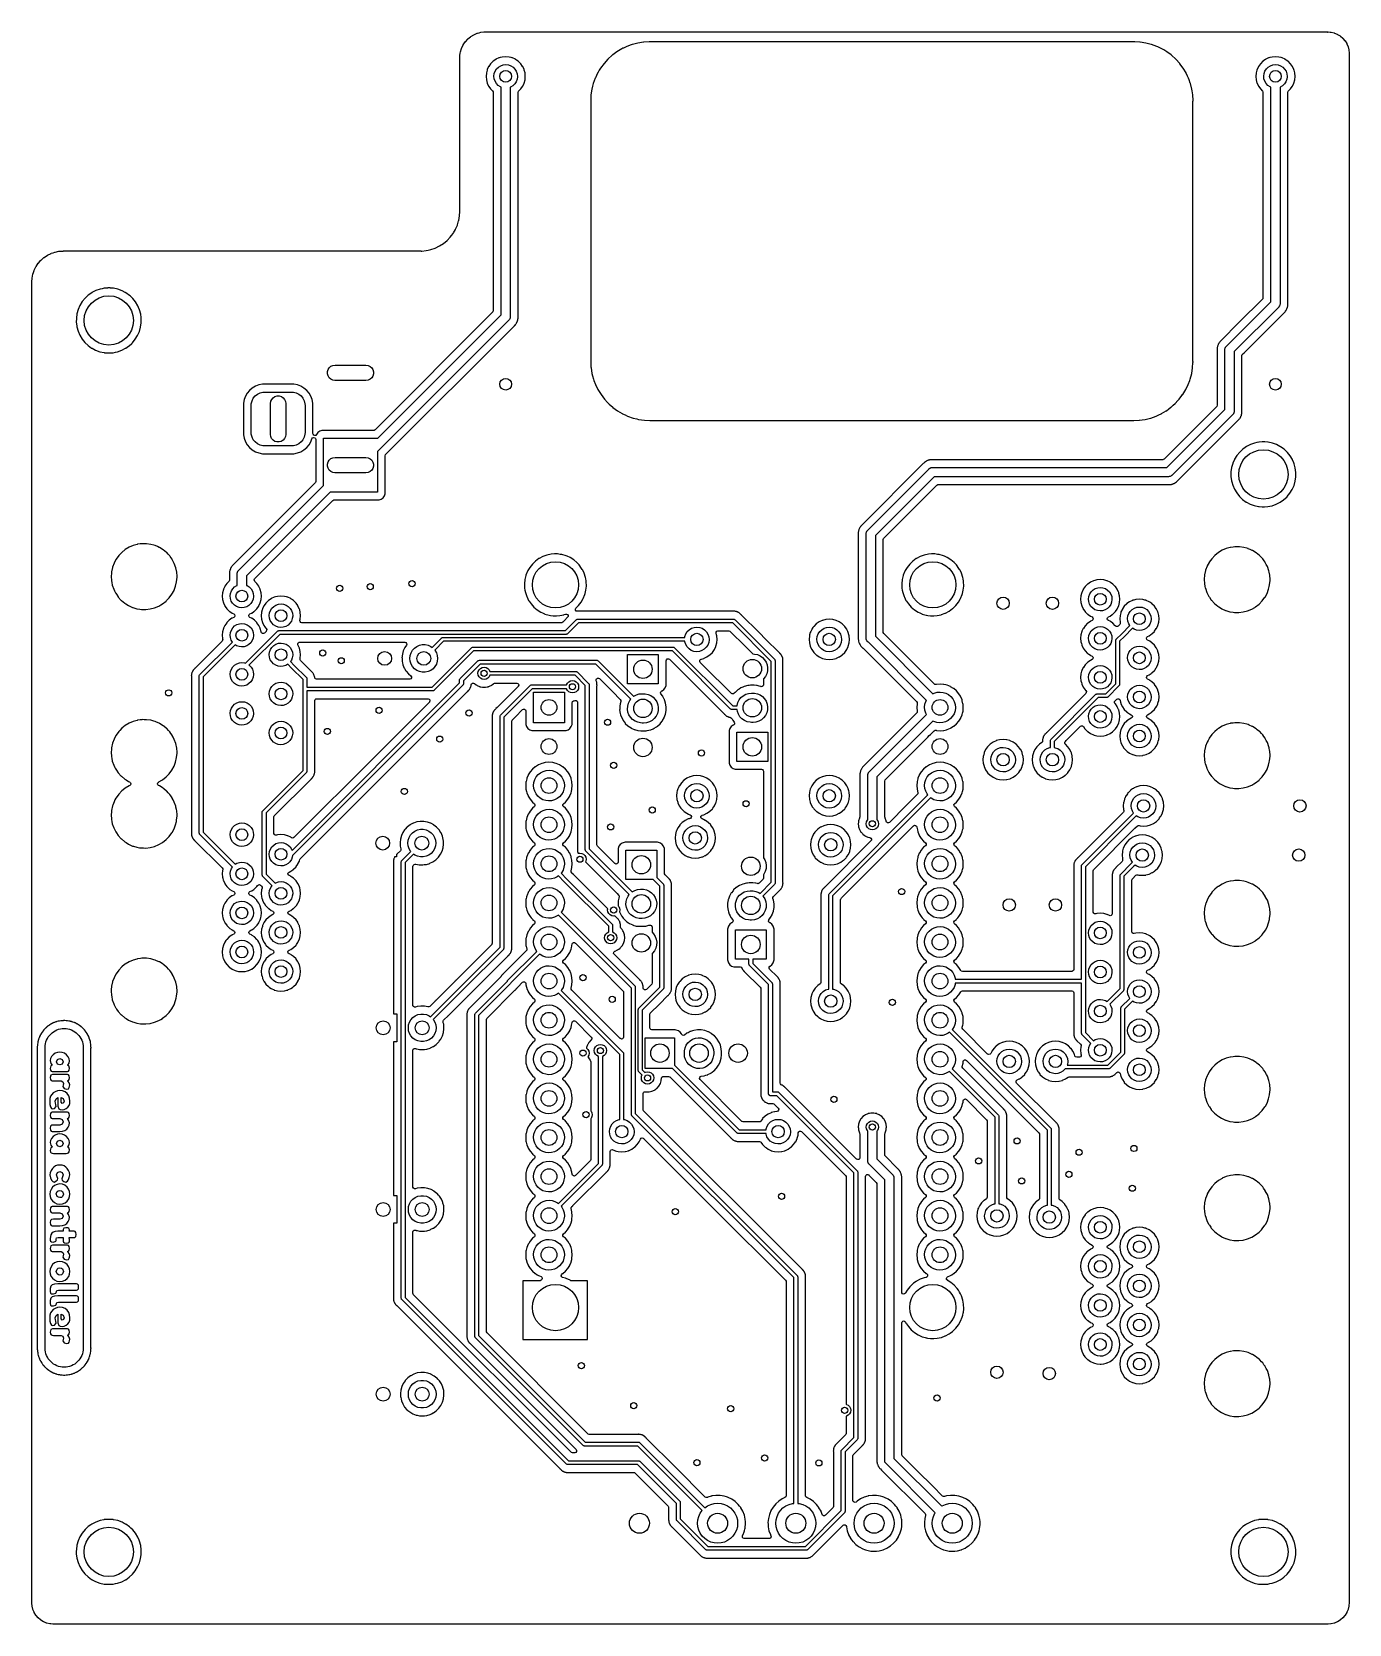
# Model space of a CAD drawing. Extents: x 3.43 to 6.79, y -5.81 to -1.74.
import ezdxf

# ---------------------------------------------------------------- set-up
doc = ezdxf.new("R2010")
doc.units = 0
doc.header["$MEASUREMENT"] = 0
doc.layers.add('BLACK', color=7, linetype='CONTINUOUS')

msp = doc.modelspace()

# ---------------------------------------------------------------- linework, layer by layer
at = {"layer": 'BLACK', "linetype": 'CONTINUOUS'}
for p, q in [((4.54774, -1.75434), (4.55524, -1.74974)), ((4.55524, -1.74974), (4.55587, -1.74941)), ((4.55587, -1.74941), (4.56394, -1.74592)), ((4.56394, -1.74592), (4.56461, -1.74569)), ((4.56461, -1.74569), (4.56886, -1.74453)), ((4.56886, -1.74453), (4.57311, -1.74338)), ((4.57311, -1.74338), (4.5738, -1.74325)), ((4.5738, -1.74325), (4.58109, -1.74235)), ((4.58109, -1.74235), (4.58254, -1.74218)), ((4.58254, -1.74218), (4.58324, -1.74214)), ((4.58324, -1.74214), (4.58494, -1.74218)), ((4.58494, -1.74218), (4.59077, -1.7423)), ((4.59077, -1.7423), (4.59145, -1.74239)), ((4.59145, -1.74239), (4.59179, -1.74243)), ((4.59179, -1.74243), (4.59213, -1.74251)), ((4.59213, -1.74251), (4.59249, -1.7425)), ((4.59249, -1.7425), (4.59457, -1.74242)), ((4.59249, -1.7425), (4.59249, -1.7425)), ((4.59457, -1.74242), (4.59476, -1.74242)), ((4.59476, -1.74242), (6.73719, -1.74242)), ((6.73719, -1.74242), (6.73795, -1.74248)), ((6.73795, -1.74248), (6.73853, -1.74257)), ((6.73853, -1.74257), (6.73853, -1.74257)), ((6.73853, -1.74257), (6.73888, -1.74262)), ((6.73888, -1.74262), (6.73944, -1.74255)), ((6.73944, -1.74255), (6.74047, -1.74252)), ((6.74047, -1.74252), (6.74571, -1.74294)), ((6.74571, -1.74294), (6.74734, -1.74306)), ((6.74734, -1.74306), (6.74811, -1.74319)), ((6.74811, -1.74319), (6.75574, -1.74502)), ((6.75574, -1.74502), (6.75648, -1.74526)), ((6.75648, -1.74526), (6.76373, -1.74826)), ((6.76373, -1.74826), (6.76442, -1.74861)), ((6.76442, -1.74861), (6.77111, -1.75271)), ((4.52158, -1.79287), (4.52422, -1.78448)), ((4.52422, -1.78448), (4.52448, -1.78382)), ((4.52448, -1.78382), (4.5283, -1.77589)), ((4.5283, -1.77589), (4.52865, -1.77527)), ((4.52865, -1.77527), (4.53355, -1.76796)), ((4.53355, -1.76796), (4.53399, -1.76741)), ((4.53399, -1.76741), (4.53989, -1.76087)), ((4.53989, -1.76087), (4.5404, -1.76038)), ((4.5404, -1.76038), (4.54716, -1.75475)), ((4.54716, -1.75475), (4.54774, -1.75434)), ((4.93382, -1.78566), (4.92118, -1.79323)), ((4.93703, -1.78414), (4.93382, -1.78566)), ((4.93799, -1.78369), (4.93703, -1.78414)), ((4.94714, -1.77935), (4.93799, -1.78369)), ((4.95773, -1.77557), (4.94714, -1.77935)), ((4.96091, -1.77443), (4.95773, -1.77557)), ((4.96102, -1.77439), (4.96091, -1.77443)), ((4.96091, -1.77443), (4.96091, -1.77443)), ((4.96114, -1.77436), (4.96102, -1.77439)), ((4.9752, -1.77084), (4.96114, -1.77436)), ((4.96114, -1.77436), (4.96114, -1.77436)), ((4.97532, -1.77081), (4.9752, -1.77084)), ((4.9752, -1.77084), (4.9752, -1.77084)), ((4.9899, -1.76864), (4.97532, -1.77081)), ((4.99002, -1.76864), (4.9899, -1.76864)), ((5.00411, -1.76795), (4.99002, -1.76864)), ((4.99002, -1.76864), (4.99002, -1.76864)), ((5.00424, -1.76793), (5.00411, -1.76795)), ((5.00443, -1.76792), (5.00424, -1.76793)), ((5.00424, -1.76793), (5.00424, -1.76793)), ((5.00462, -1.7679), (5.00443, -1.76792)), ((5.00481, -1.7679), (5.00462, -1.7679)), ((5.00488, -1.7679), (5.00481, -1.7679)), ((5.00481, -1.7679), (5.00481, -1.7679)), ((5.00512, -1.7679), (5.00488, -1.7679)), ((5.0053, -1.76793), (5.00512, -1.7679)), ((5.0059, -1.76803), (5.0053, -1.76793)), ((5.0053, -1.76793), (5.0053, -1.76793)), ((5.00672, -1.7681), (5.0059, -1.76803)), ((6.24283, -1.7681), (5.00672, -1.7681)), ((6.24353, -1.76805), (6.24283, -1.7681)), ((6.24405, -1.76798), (6.24353, -1.76805)), ((6.24462, -1.7679), (6.24405, -1.76798)), ((6.24481, -1.7679), (6.24462, -1.7679)), ((6.24486, -1.7679), (6.24481, -1.7679)), ((6.24481, -1.7679), (6.24481, -1.7679)), ((6.24512, -1.7679), (6.24486, -1.7679)), ((6.24531, -1.76793), (6.24512, -1.7679)), ((6.2455, -1.76795), (6.24531, -1.76793)), ((6.24577, -1.76798), (6.2455, -1.76795)), ((6.2455, -1.76795), (6.2455, -1.76795)), ((6.25922, -1.76864), (6.24577, -1.76798)), ((6.25934, -1.76864), (6.25922, -1.76864)), ((6.25922, -1.76864), (6.25922, -1.76864)), ((6.27392, -1.77081), (6.25934, -1.76864)), ((6.27404, -1.77084), (6.27392, -1.77081)), ((6.2881, -1.77436), (6.27404, -1.77084)), ((6.27404, -1.77084), (6.27404, -1.77084)), ((6.28811, -1.77436), (6.2881, -1.77436)), ((6.28822, -1.77439), (6.28811, -1.77436)), ((6.28834, -1.77443), (6.28822, -1.77439)), ((6.29516, -1.77687), (6.28834, -1.77443)), ((6.28834, -1.77443), (6.28834, -1.77443)), ((6.3021, -1.77935), (6.29516, -1.77687)), ((6.30513, -1.78079), (6.3021, -1.77935)), ((6.31532, -1.7856), (6.30513, -1.78079)), ((6.31543, -1.78566), (6.31532, -1.7856)), ((6.31532, -1.7856), (6.31532, -1.7856)), ((6.32003, -1.78842), (6.31543, -1.78566)), ((6.32796, -1.79317), (6.32003, -1.78842)), ((6.77111, -1.75271), (6.77174, -1.75317)), ((6.77174, -1.75317), (6.77771, -1.75827)), ((6.77771, -1.75827), (6.77826, -1.75882)), ((6.77826, -1.75882), (6.78336, -1.76478)), ((6.78336, -1.76478), (6.78381, -1.76541)), ((6.78381, -1.76541), (6.78791, -1.7721)), ((6.78791, -1.7721), (6.78827, -1.7728)), ((6.78827, -1.7728), (6.79127, -1.78005)), ((6.79127, -1.78005), (6.79151, -1.78079)), ((6.79151, -1.78079), (6.79334, -1.78842)), ((6.79334, -1.78842), (6.79346, -1.78919)), ((6.79346, -1.78919), (6.79398, -1.79578)), ((4.51978, -1.81065), (4.51993, -1.80295)), ((4.51978, -1.81074), (4.51978, -1.81065)), ((4.51978, -1.81085), (4.51978, -1.81074)), ((4.51986, -1.81175), (4.51978, -1.81085)), ((4.51978, -1.81444), (4.51981, -1.81393)), ((4.51978, -2.199), (4.51978, -1.81444)), ((4.51981, -1.81393), (4.51983, -1.81371)), ((4.51983, -1.81371), (4.51997, -1.81234)), ((4.51997, -1.81234), (4.51986, -1.81175)), ((4.51993, -1.80295), (4.51999, -1.80224)), ((4.51999, -1.80224), (4.52088, -1.79681)), ((4.52088, -1.79681), (4.52142, -1.79356)), ((4.52142, -1.79356), (4.52158, -1.79287)), ((4.59349, -1.83105), (4.58997, -1.83859)), ((4.59358, -1.83086), (4.59349, -1.83105)), ((4.59349, -1.83105), (4.59349, -1.83105)), ((4.5937, -1.83068), (4.59358, -1.83086)), ((4.59847, -1.82386), (4.5937, -1.83068)), ((4.59848, -1.82386), (4.59847, -1.82386)), ((4.5986, -1.82369), (4.59848, -1.82386)), ((4.60479, -1.8175), (4.5986, -1.82369)), ((4.60497, -1.81737), (4.60479, -1.8175)), ((4.61178, -1.8126), (4.60497, -1.81737)), ((4.60497, -1.81737), (4.60497, -1.81737)), ((4.61196, -1.81248), (4.61178, -1.8126)), ((4.61178, -1.8126), (4.61178, -1.8126)), ((4.61215, -1.81239), (4.61196, -1.81248)), ((4.61969, -1.80887), (4.61215, -1.81239)), ((4.61215, -1.81239), (4.61215, -1.81239)), ((4.61381, -1.837), (4.61859, -1.83232)), ((4.61859, -1.83232), (4.62429, -1.82882)), ((4.61989, -1.80878), (4.61969, -1.80887)), ((4.61969, -1.80887), (4.61969, -1.80887)), ((4.6201, -1.80872), (4.61989, -1.80878)), ((4.62269, -1.80803), (4.6201, -1.80872)), ((4.6201, -1.80872), (4.6201, -1.80872)), ((4.62834, -1.80651), (4.62269, -1.80803)), ((4.62429, -1.82882), (4.63062, -1.82666)), ((4.63706, -1.80575), (4.62834, -1.80651)), ((4.63062, -1.82666), (4.63727, -1.82596)), ((4.64578, -1.80651), (4.63706, -1.80575)), ((4.63727, -1.82596), (4.64391, -1.82675)), ((4.64391, -1.82675), (4.65021, -1.829)), ((4.65144, -1.80803), (4.64578, -1.80651)), ((4.65021, -1.829), (4.65586, -1.83258)), ((4.65403, -1.80872), (4.65144, -1.80803)), ((4.65424, -1.80878), (4.65403, -1.80872)), ((4.65403, -1.80872), (4.65403, -1.80872)), ((4.65443, -1.80887), (4.65424, -1.80878)), ((4.66197, -1.81239), (4.65443, -1.80887)), ((4.65443, -1.80887), (4.65443, -1.80887)), ((4.65586, -1.83258), (4.66057, -1.83733)), ((4.66217, -1.81248), (4.66197, -1.81239)), ((4.66197, -1.81239), (4.66197, -1.81239)), ((4.66494, -1.81442), (4.66217, -1.81248)), ((4.66916, -1.81737), (4.66494, -1.81442)), ((4.66934, -1.8175), (4.66916, -1.81737)), ((4.66916, -1.81737), (4.66916, -1.81737)), ((4.67553, -1.82369), (4.66934, -1.8175)), ((4.67565, -1.82386), (4.67553, -1.82369)), ((4.68042, -1.83068), (4.67565, -1.82386)), ((4.67565, -1.82386), (4.67565, -1.82386)), ((4.68055, -1.83086), (4.68042, -1.83068)), ((4.68064, -1.83105), (4.68055, -1.83086)), ((4.68415, -1.83859), (4.68064, -1.83105)), ((4.68064, -1.83105), (4.68064, -1.83105)), ((4.88852, -1.82284), (4.87974, -1.83467)), ((4.89841, -1.81191), (4.88852, -1.82284)), ((4.90934, -1.80201), (4.89841, -1.81191)), ((4.91073, -1.80098), (4.90934, -1.80201)), ((4.92108, -1.79331), (4.91073, -1.80098)), ((4.92118, -1.79323), (4.92108, -1.79331)), ((6.32797, -1.79317), (6.32796, -1.79317)), ((6.32807, -1.79323), (6.32797, -1.79317)), ((6.32817, -1.79331), (6.32807, -1.79323)), ((6.33852, -1.80098), (6.32817, -1.79331)), ((6.32817, -1.79331), (6.32817, -1.79331)), ((6.33991, -1.80201), (6.33852, -1.80098)), ((6.35083, -1.81191), (6.33991, -1.80201)), ((6.36073, -1.82283), (6.35083, -1.81191)), ((6.3608, -1.82293), (6.36073, -1.82283)), ((6.36125, -1.82353), (6.3608, -1.82293)), ((6.3608, -1.82293), (6.3608, -1.82293)), ((6.36951, -1.83467), (6.36125, -1.82353)), ((6.56199, -1.83105), (6.55848, -1.83859)), ((6.56208, -1.83086), (6.56199, -1.83105)), ((6.56199, -1.83105), (6.56199, -1.83105)), ((6.56221, -1.83068), (6.56208, -1.83086)), ((6.56698, -1.82386), (6.56221, -1.83068)), ((6.5671, -1.82369), (6.56698, -1.82386)), ((6.56698, -1.82386), (6.56698, -1.82386)), ((6.57329, -1.8175), (6.5671, -1.82369)), ((6.57347, -1.81737), (6.57329, -1.8175)), ((6.58028, -1.8126), (6.57347, -1.81737)), ((6.57347, -1.81737), (6.57347, -1.81737)), ((6.58046, -1.81248), (6.58028, -1.8126)), ((6.58028, -1.8126), (6.58028, -1.8126)), ((6.58066, -1.81239), (6.58046, -1.81248)), ((6.5882, -1.80887), (6.58066, -1.81239)), ((6.58066, -1.81239), (6.58066, -1.81239)), ((6.58232, -1.837), (6.5871, -1.83232)), ((6.5871, -1.83232), (6.59279, -1.82882)), ((6.58839, -1.80878), (6.5882, -1.80887)), ((6.5882, -1.80887), (6.5882, -1.80887)), ((6.5886, -1.80872), (6.58839, -1.80878)), ((6.59119, -1.80803), (6.5886, -1.80872)), ((6.5886, -1.80872), (6.5886, -1.80872)), ((6.59685, -1.80651), (6.59119, -1.80803)), ((6.59279, -1.82882), (6.59912, -1.82666)), ((6.60557, -1.80575), (6.59685, -1.80651)), ((6.59912, -1.82666), (6.60578, -1.82596)), ((6.61429, -1.80651), (6.60557, -1.80575)), ((6.60578, -1.82596), (6.61242, -1.82675)), ((6.61242, -1.82675), (6.61872, -1.829)), ((6.61994, -1.80803), (6.61429, -1.80651)), ((6.61872, -1.829), (6.62437, -1.83258)), ((6.62253, -1.80872), (6.61994, -1.80803)), ((6.62274, -1.80878), (6.62253, -1.80872)), ((6.62253, -1.80872), (6.62253, -1.80872)), ((6.62294, -1.80887), (6.62274, -1.80878)), ((6.63048, -1.81239), (6.62294, -1.80887)), ((6.62294, -1.80887), (6.62294, -1.80887)), ((6.62437, -1.83258), (6.62908, -1.83733)), ((6.63067, -1.81248), (6.63048, -1.81239)), ((6.63048, -1.81239), (6.63048, -1.81239)), ((6.63345, -1.81442), (6.63067, -1.81248)), ((6.63766, -1.81737), (6.63345, -1.81442)), ((6.63784, -1.8175), (6.63766, -1.81737)), ((6.63766, -1.81737), (6.63766, -1.81737)), ((6.64403, -1.82369), (6.63784, -1.8175)), ((6.64415, -1.82386), (6.64403, -1.82369)), ((6.64893, -1.83068), (6.64415, -1.82386)), ((6.64415, -1.82386), (6.64415, -1.82386)), ((6.64905, -1.83086), (6.64893, -1.83068)), ((6.64914, -1.83105), (6.64905, -1.83086)), ((6.65266, -1.83859), (6.64914, -1.83105)), ((6.64914, -1.83105), (6.64914, -1.83105)), ((6.79396, -1.7968), (6.79391, -1.79715)), ((6.79391, -1.79715), (6.79395, -1.7975)), ((6.79395, -1.7975), (6.79395, -1.7975)), ((6.79395, -1.7975), (6.79407, -1.79839)), ((6.79398, -1.79578), (6.79396, -1.79645)), ((6.79396, -1.79645), (6.79396, -1.79645)), ((6.79396, -1.79645), (6.79396, -1.7968)), ((6.79407, -1.79839), (6.79411, -1.79904)), ((6.79411, -1.79904), (6.79411, -5.75786)), ((4.58762, -1.84724), (4.58685, -1.85596)), ((4.58685, -1.85596), (4.58762, -1.86468)), ((4.58941, -1.84056), (4.58762, -1.84724)), ((4.58762, -1.86468), (4.58988, -1.87313)), ((4.58982, -1.839), (4.58941, -1.84056)), ((4.58988, -1.83879), (4.58982, -1.839)), ((4.58982, -1.839), (4.58982, -1.839)), ((4.58997, -1.83859), (4.58988, -1.83879)), ((4.58988, -1.87313), (4.58997, -1.87333)), ((4.58997, -1.87333), (4.58997, -1.87333)), ((4.58997, -1.87333), (4.59349, -1.88087)), ((4.60707, -1.85554), (4.6079, -1.84891)), ((4.60772, -1.8622), (4.60707, -1.85554)), ((4.60983, -1.86854), (4.60772, -1.8622)), ((4.6079, -1.84891), (4.61019, -1.84262)), ((4.61329, -1.87426), (4.60983, -1.86854)), ((4.61019, -1.84262), (4.61381, -1.837)), ((4.66375, -1.86967), (4.66004, -1.87524)), ((4.66057, -1.83733), (4.66412, -1.843)), ((4.66612, -1.86342), (4.66375, -1.86967)), ((4.66412, -1.843), (4.66632, -1.84931)), ((4.66705, -1.8568), (4.66612, -1.86342)), ((4.66632, -1.84931), (4.66706, -1.85596)), ((4.66706, -1.85596), (4.66705, -1.8568)), ((4.68064, -1.88087), (4.68415, -1.87333)), ((4.68425, -1.83879), (4.68415, -1.83859)), ((4.68415, -1.87333), (4.68425, -1.87313)), ((4.68415, -1.87333), (4.68415, -1.87333)), ((4.6843, -1.839), (4.68425, -1.83879)), ((4.68425, -1.87313), (4.68651, -1.86468)), ((4.68472, -1.84056), (4.6843, -1.839)), ((4.6843, -1.839), (4.6843, -1.839)), ((4.68651, -1.84724), (4.68472, -1.84056)), ((4.68727, -1.85596), (4.68651, -1.84724)), ((4.68651, -1.86468), (4.68727, -1.85596)), ((4.86353, -1.86714), (4.86093, -1.87441)), ((4.86586, -1.86064), (4.86353, -1.86714)), ((4.86645, -1.85938), (4.86586, -1.86064)), ((4.87211, -1.84743), (4.86645, -1.85938)), ((4.87216, -1.84732), (4.87211, -1.84743)), ((4.87211, -1.84743), (4.87211, -1.84743)), ((4.87233, -1.84703), (4.87216, -1.84732)), ((4.87633, -1.84035), (4.87233, -1.84703)), ((4.87974, -1.83467), (4.87633, -1.84035)), ((6.37709, -1.84732), (6.36951, -1.83467)), ((6.37714, -1.84743), (6.37709, -1.84732)), ((6.38107, -1.85575), (6.37714, -1.84743)), ((6.37714, -1.84743), (6.37714, -1.84743)), ((6.38339, -1.86064), (6.38107, -1.85575)), ((6.38484, -1.86468), (6.38339, -1.86064)), ((6.38793, -1.87333), (6.38484, -1.86468)), ((6.38836, -1.87452), (6.38793, -1.87333)), ((6.55612, -1.84724), (6.55536, -1.85596)), ((6.55536, -1.85596), (6.55612, -1.86468)), ((6.55791, -1.84056), (6.55612, -1.84724)), ((6.55612, -1.86468), (6.55838, -1.87313)), ((6.55833, -1.839), (6.55791, -1.84056)), ((6.55838, -1.83879), (6.55833, -1.839)), ((6.55833, -1.839), (6.55833, -1.839)), ((6.55848, -1.83859), (6.55838, -1.83879)), ((6.55838, -1.87313), (6.55848, -1.87333)), ((6.55848, -1.87333), (6.55848, -1.87333)), ((6.55848, -1.87333), (6.56199, -1.88087)), ((6.57557, -1.85554), (6.57641, -1.84891)), ((6.57622, -1.8622), (6.57557, -1.85554)), ((6.57833, -1.86854), (6.57622, -1.8622)), ((6.57641, -1.84891), (6.5787, -1.84262)), ((6.5818, -1.87426), (6.57833, -1.86854)), ((6.5787, -1.84262), (6.58232, -1.837)), ((6.63225, -1.86967), (6.62855, -1.87524)), ((6.62908, -1.83733), (6.63262, -1.843)), ((6.63462, -1.86342), (6.63225, -1.86967)), ((6.63262, -1.843), (6.63482, -1.84931)), ((6.63556, -1.8568), (6.63462, -1.86342)), ((6.63482, -1.84931), (6.63557, -1.85596)), ((6.63557, -1.85596), (6.63556, -1.8568)), ((6.64914, -1.88087), (6.65266, -1.87333)), ((6.65275, -1.83879), (6.65266, -1.83859)), ((6.65266, -1.87333), (6.65275, -1.87313)), ((6.65266, -1.87333), (6.65266, -1.87333)), ((6.65281, -1.839), (6.65275, -1.83879)), ((6.65275, -1.87313), (6.65501, -1.86468)), ((6.65322, -1.84056), (6.65281, -1.839)), ((6.65281, -1.839), (6.65281, -1.839)), ((6.65501, -1.84724), (6.65322, -1.84056)), ((6.65578, -1.85596), (6.65501, -1.84724)), ((6.65501, -1.86468), (6.65578, -1.85596)), ((4.59349, -1.88087), (4.59349, -1.88087)), ((4.59349, -1.88087), (4.59358, -1.88107)), ((4.59358, -1.88107), (4.5937, -1.88124)), ((4.5937, -1.88124), (4.5937, -1.88124)), ((4.5937, -1.88124), (4.59428, -1.88206)), ((4.59428, -1.88206), (4.5986, -1.88824)), ((4.5986, -1.88824), (4.60376, -1.8934)), ((4.60376, -1.8934), (4.6051, -1.89585)), ((4.6051, -1.89585), (4.60522, -1.89691)), ((4.60522, -1.89691), (4.60522, -2.45588)), ((4.61794, -1.87908), (4.61329, -1.87426)), ((4.62354, -1.88274), (4.61794, -1.87908)), ((4.62524, -1.88337), (4.62354, -1.88274)), ((4.62524, -2.46623), (4.62524, -1.88337)), ((4.64946, -1.88328), (4.64886, -1.88348)), ((4.64886, -1.88348), (4.64886, -2.47112)), ((4.6552, -1.87986), (4.64946, -1.88328)), ((4.66004, -1.87524), (4.6552, -1.87986)), ((4.66888, -1.89694), (4.66967, -1.89426)), ((4.66888, -2.46755), (4.66888, -1.89694)), ((4.66967, -1.89426), (4.67033, -1.89343)), ((4.67033, -1.89343), (4.67553, -1.88824)), ((4.67553, -1.88824), (4.67985, -1.88206)), ((4.67985, -1.88206), (4.68042, -1.88124)), ((4.68042, -1.88124), (4.68055, -1.88107)), ((4.68042, -1.88124), (4.68042, -1.88124)), ((4.68055, -1.88107), (4.68064, -1.88087)), ((4.68064, -1.88087), (4.68064, -1.88087)), ((4.85514, -1.90352), (4.85448, -1.91697)), ((4.85731, -1.88882), (4.85514, -1.9034)), ((4.85514, -1.9034), (4.85514, -1.90352)), ((4.85514, -1.90352), (4.85514, -1.90352)), ((4.8593, -1.88087), (4.85731, -1.88882)), ((4.86086, -1.87464), (4.8593, -1.88087)), ((4.86089, -1.87452), (4.86086, -1.87464)), ((4.86086, -1.87464), (4.86086, -1.87464)), ((4.86093, -1.87441), (4.86089, -1.87452)), ((4.86093, -1.87441), (4.86093, -1.87441)), ((6.39194, -1.88882), (6.38836, -1.87452)), ((6.39196, -1.88894), (6.39194, -1.88882)), ((6.39261, -1.89338), (6.39196, -1.88894)), ((6.39196, -1.88894), (6.39196, -1.88894)), ((6.3941, -1.9034), (6.39261, -1.89338)), ((6.39411, -1.90352), (6.3941, -1.9034)), ((6.3948, -1.91764), (6.39411, -1.90352)), ((6.39411, -1.90352), (6.39411, -1.90352)), ((6.56199, -1.88087), (6.56199, -1.88087)), ((6.56199, -1.88087), (6.56208, -1.88107)), ((6.56208, -1.88107), (6.56221, -1.88124)), ((6.56221, -1.88124), (6.56221, -1.88124)), ((6.56221, -1.88124), (6.56278, -1.88206)), ((6.56278, -1.88206), (6.5671, -1.88824)), ((6.5671, -1.88824), (6.57231, -1.89344)), ((6.57231, -1.89344), (6.57365, -1.89589)), ((6.57365, -1.89589), (6.57376, -1.89695)), ((6.57376, -1.89695), (6.57376, -2.42248)), ((6.58644, -1.87908), (6.5818, -1.87426)), ((6.59204, -1.88274), (6.58644, -1.87908)), ((6.59378, -1.88338), (6.59204, -1.88274)), ((6.59378, -2.43283), (6.59378, -1.88338)), ((6.61796, -1.88328), (6.6174, -1.88346)), ((6.6174, -1.88346), (6.6174, -2.43772)), ((6.6237, -1.87986), (6.61796, -1.88328)), ((6.62855, -1.87524), (6.6237, -1.87986)), ((6.63742, -1.8969), (6.63821, -1.89422)), ((6.63742, -2.43415), (6.63742, -1.8969)), ((6.63821, -1.89422), (6.63887, -1.89339)), ((6.63887, -1.89339), (6.64403, -1.88824)), ((6.64403, -1.88824), (6.64835, -1.88206)), ((6.64835, -1.88206), (6.64893, -1.88124)), ((6.64893, -1.88124), (6.64905, -1.88107)), ((6.64893, -1.88124), (6.64893, -1.88124)), ((6.64905, -1.88107), (6.64914, -1.88087)), ((6.64914, -1.88087), (6.64914, -1.88087)), ((4.85443, -1.91744), (4.8544, -1.91763)), ((4.8544, -1.91763), (4.8544, -1.91812)), ((4.8544, -1.91812), (4.85449, -1.9188)), ((4.85445, -1.91725), (4.85443, -1.91744)), ((4.85448, -1.91697), (4.85445, -1.91725)), ((4.85445, -1.91725), (4.85445, -1.91725)), ((4.85449, -1.9188), (4.85455, -1.91921)), ((4.85455, -1.91921), (4.8546, -1.91991)), ((4.8546, -1.91991), (4.8546, -2.58428)), ((6.39464, -1.92022), (6.39471, -1.91939)), ((6.39464, -2.58459), (6.39464, -1.92022)), ((6.39471, -1.91939), (6.39474, -1.91921)), ((6.39474, -1.91921), (6.39484, -1.91861)), ((6.39481, -1.91774), (6.3948, -1.91764)), ((6.39482, -1.91793), (6.39481, -1.91774)), ((6.39481, -1.91774), (6.39481, -1.91774)), ((6.39485, -1.91812), (6.39482, -1.91793)), ((6.39484, -1.91861), (6.39485, -1.91812)), ((4.51983, -2.1997), (4.51978, -2.199)), ((4.50888, -2.24702), (4.51358, -2.23627)), ((4.51358, -2.23627), (4.51364, -2.23613)), ((4.51358, -2.23627), (4.51358, -2.23627)), ((4.51364, -2.23613), (4.51368, -2.236)), ((4.51368, -2.236), (4.51675, -2.22589)), ((4.51368, -2.236), (4.51368, -2.236)), ((4.51675, -2.22589), (4.51714, -2.22463)), ((4.51714, -2.22463), (4.51925, -2.21279)), ((4.51925, -2.21279), (4.51989, -2.202)), ((4.51999, -2.20079), (4.51983, -2.1997)), ((4.51989, -2.202), (4.51995, -2.20147)), ((4.51995, -2.20147), (4.51998, -2.20128)), ((4.51998, -2.20128), (4.51999, -2.20079)), ((4.47783, -2.28339), (4.48713, -2.27577)), ((4.48713, -2.27577), (4.48723, -2.27566)), ((4.48723, -2.27566), (4.49537, -2.26721)), ((4.48723, -2.27566), (4.48723, -2.27566)), ((4.49537, -2.26721), (4.49547, -2.26711)), ((4.49537, -2.26721), (4.49537, -2.26721)), ((4.49547, -2.26711), (4.49854, -2.26305)), ((4.49854, -2.26305), (4.50264, -2.25764)), ((4.50264, -2.25764), (4.50273, -2.25752)), ((4.50264, -2.25764), (4.50264, -2.25764)), ((4.50273, -2.25752), (4.50356, -2.25612)), ((4.50356, -2.25612), (4.50874, -2.24728)), ((4.50874, -2.24728), (4.50882, -2.24715)), ((4.50874, -2.24728), (4.50874, -2.24728)), ((4.50882, -2.24715), (4.50888, -2.24702)), ((4.50888, -2.24702), (4.50888, -2.24702)), ((3.44896, -2.32579), (3.45634, -2.31932)), ((3.45634, -2.31932), (3.45685, -2.31893)), ((3.45685, -2.31893), (3.46501, -2.31347)), ((3.46501, -2.31347), (3.46557, -2.31315)), ((3.46557, -2.31315), (3.47437, -2.30881)), ((3.47437, -2.30881), (3.47497, -2.30856)), ((3.47497, -2.30856), (3.47944, -2.30704)), ((3.47944, -2.30704), (3.48426, -2.30541)), ((3.48426, -2.30541), (3.48489, -2.30524)), ((3.48489, -2.30524), (3.49451, -2.30333)), ((3.49451, -2.30333), (3.49516, -2.30324)), ((3.49516, -2.30324), (3.50362, -2.30269)), ((3.50362, -2.30269), (3.50456, -2.30273)), ((3.50456, -2.30273), (3.50468, -2.30273)), ((3.50468, -2.30273), (3.50502, -2.30278)), ((3.50502, -2.30278), (3.50538, -2.30274)), ((3.50538, -2.30274), (3.50605, -2.30265)), ((3.50538, -2.30274), (3.50538, -2.30274)), ((3.50605, -2.30265), (3.50627, -2.30262)), ((3.50627, -2.30262), (3.50691, -2.30258)), ((3.50691, -2.30258), (4.41939, -2.30258)), ((4.41939, -2.30258), (4.42003, -2.30262)), ((4.42003, -2.30262), (4.42009, -2.30263)), ((4.42009, -2.30263), (4.4211, -2.30276)), ((4.4211, -2.30276), (4.4211, -2.30276)), ((4.4211, -2.30276), (4.42129, -2.30278)), ((4.42129, -2.30278), (4.42152, -2.30278)), ((4.42152, -2.30278), (4.42159, -2.30278)), ((4.42159, -2.30278), (4.42178, -2.30277)), ((4.42159, -2.30278), (4.42159, -2.30278)), ((4.42178, -2.30277), (4.42197, -2.30274)), ((4.42197, -2.30274), (4.42211, -2.30272)), ((4.42211, -2.30272), (4.42227, -2.3027)), ((4.42227, -2.3027), (4.43361, -2.3016)), ((4.43361, -2.3016), (4.43375, -2.30159)), ((4.43361, -2.3016), (4.43361, -2.3016)), ((4.43375, -2.30159), (4.43389, -2.30156)), ((4.43389, -2.30156), (4.43879, -2.30049)), ((4.43389, -2.30156), (4.43389, -2.30156)), ((4.43879, -2.30049), (4.4455, -2.29902)), ((4.4455, -2.29902), (4.44564, -2.29898)), ((4.44564, -2.29898), (4.45673, -2.29515)), ((4.45673, -2.29515), (4.45687, -2.2951)), ((4.45673, -2.29515), (4.45673, -2.29515)), ((4.45687, -2.2951), (4.46769, -2.28986)), ((4.46769, -2.28986), (4.47783, -2.28339)), ((3.42795, -2.36218), (3.42812, -2.36155)), ((3.42812, -2.36155), (3.42943, -2.3577)), ((3.42943, -2.3577), (3.43127, -2.35226)), ((3.43127, -2.35226), (3.43152, -2.35166)), ((3.43152, -2.35166), (3.43586, -2.34286)), ((3.43586, -2.34286), (3.43619, -2.3423)), ((3.43619, -2.3423), (3.44164, -2.33414)), ((3.44164, -2.33414), (3.44203, -2.33363)), ((3.44203, -2.33363), (3.4485, -2.32625)), ((3.4485, -2.32625), (3.44896, -2.32579)), ((3.42529, -2.3845), (3.42535, -2.38374)), ((3.42529, -5.75801), (3.42529, -2.3845)), ((3.42535, -2.38374), (3.42544, -2.38316)), ((3.42538, -2.3812), (3.42595, -2.37245)), ((3.42541, -2.38217), (3.42538, -2.3812)), ((3.42545, -2.38246), (3.42541, -2.38217)), ((3.42544, -2.38316), (3.4255, -2.38281)), ((3.42544, -2.38316), (3.42544, -2.38316)), ((3.4255, -2.38281), (3.42545, -2.38246)), ((3.42545, -2.38246), (3.42545, -2.38246)), ((3.42595, -2.37245), (3.42604, -2.3718)), ((3.42604, -2.3718), (3.42795, -2.36218)), ((3.59967, -2.40017), (3.589, -2.40395)), ((3.60521, -2.39903), (3.59967, -2.40017)), ((3.61059, -2.39791), (3.60521, -2.39903)), ((3.61075, -2.39788), (3.61059, -2.39791)), ((3.61059, -2.39791), (3.61059, -2.39791)), ((3.61092, -2.39787), (3.61075, -2.39788)), ((3.61912, -2.39731), (3.61092, -2.39787)), ((3.61092, -2.39787), (3.61092, -2.39787)), ((3.6192, -2.3973), (3.61912, -2.39731)), ((3.61912, -2.39731), (3.61912, -2.39731)), ((3.62533, -2.3973), (3.6192, -2.3973)), ((3.62542, -2.39731), (3.62533, -2.3973)), ((3.63298, -2.39791), (3.62542, -2.39731)), ((3.62542, -2.39731), (3.62542, -2.39731)), ((3.6342, -2.398), (3.63298, -2.39791)), ((3.64526, -2.40041), (3.6342, -2.398)), ((3.65589, -2.4043), (3.64526, -2.40041)), ((3.54831, -2.44177), (3.54376, -2.45213)), ((3.55422, -2.43212), (3.54831, -2.44177)), ((3.56139, -2.42336), (3.55422, -2.43212)), ((3.56968, -2.41565), (3.56139, -2.42336)), ((3.57841, -2.40952), (3.56968, -2.41565)), ((3.57881, -2.40924), (3.57841, -2.40952)), ((3.57894, -2.40914), (3.57881, -2.40924)), ((3.57881, -2.40924), (3.57881, -2.40924)), ((3.589, -2.40395), (3.57894, -2.40914)), ((3.66412, -2.40866), (3.65589, -2.4043)), ((3.66503, -2.40914), (3.66412, -2.40866)), ((3.66589, -2.4096), (3.66503, -2.40914)), ((3.67508, -2.4162), (3.66589, -2.4096)), ((3.67521, -2.41632), (3.67508, -2.4162)), ((3.67742, -2.41842), (3.67521, -2.41632)), ((3.67521, -2.41632), (3.67521, -2.41632)), ((3.68329, -2.42399), (3.67742, -2.41842)), ((3.69037, -2.43283), (3.68329, -2.42399)), ((3.69618, -2.44254), (3.69037, -2.43283)), ((3.69625, -2.4427), (3.69618, -2.44254)), ((3.69812, -2.44707), (3.69625, -2.4427)), ((3.69625, -2.4427), (3.69625, -2.4427)), ((6.47984, -2.54677), (6.59378, -2.43283)), ((6.57231, -2.42599), (6.51319, -2.4851)), ((6.57297, -2.42516), (6.57231, -2.42599)), ((6.57376, -2.42248), (6.57297, -2.42516)), ((6.6159, -2.44322), (6.61557, -2.44403)), ((6.61639, -2.44251), (6.6159, -2.44322)), ((6.61669, -2.44123), (6.61639, -2.44251)), ((6.61718, -2.44001), (6.61669, -2.44123)), ((6.61732, -2.4386), (6.61718, -2.44001)), ((6.61739, -2.4383), (6.61732, -2.4386)), ((6.6174, -2.43772), (6.61736, -2.43812)), ((6.61736, -2.43812), (6.61739, -2.4383)), ((6.63672, -2.44525), (6.63694, -2.44356)), ((6.63694, -2.44356), (6.63703, -2.44307)), ((6.63703, -2.44307), (6.63711, -2.4427)), ((6.63711, -2.4427), (6.63741, -2.4414)), ((6.63741, -2.4414), (6.63742, -2.4398)), ((6.63742, -2.43421), (6.63742, -2.43415)), ((6.63744, -2.43426), (6.63742, -2.43421)), ((6.63742, -2.43829), (6.63744, -2.43426)), ((6.63742, -2.43974), (6.63742, -2.43829)), ((6.63742, -2.43977), (6.63742, -2.43974)), ((6.63742, -2.4398), (6.63742, -2.43977)), ((3.53906, -2.47439), (3.53901, -2.48537)), ((3.54066, -2.46302), (3.53906, -2.47422)), ((3.53906, -2.47422), (3.53906, -2.47439)), ((3.53906, -2.47439), (3.53906, -2.47439)), ((3.54376, -2.45213), (3.54066, -2.46302)), ((3.70062, -2.45295), (3.69812, -2.44707)), ((3.70361, -2.46387), (3.70062, -2.45295)), ((3.70363, -2.46404), (3.70361, -2.46387)), ((3.70483, -2.47314), (3.70363, -2.46404)), ((3.70509, -2.47509), (3.70483, -2.47314)), ((3.70503, -2.48571), (3.70509, -2.47526)), ((3.70509, -2.47526), (3.70509, -2.47509)), ((3.70509, -2.47526), (3.70509, -2.47526)), ((4.60376, -2.45939), (4.30313, -2.76002)), ((4.30906, -2.78241), (4.62524, -2.46623)), ((4.6454, -2.47947), (4.30906, -2.81581)), ((4.60443, -2.45856), (4.60376, -2.45939)), ((4.60522, -2.45588), (4.60443, -2.45856)), ((4.64614, -2.47839), (4.6454, -2.47947)), ((4.64703, -2.47743), (4.64614, -2.47839)), ((4.64735, -2.47662), (4.64703, -2.47743)), ((4.64785, -2.4759), (4.64735, -2.47662)), ((4.64815, -2.47463), (4.64785, -2.4759)), ((4.64863, -2.47341), (4.64815, -2.47463)), ((4.64877, -2.472), (4.64863, -2.47341)), ((4.64884, -2.4717), (4.64877, -2.472)), ((4.64886, -2.47112), (4.64882, -2.47151)), ((4.64882, -2.47151), (4.64884, -2.4717)), ((4.66583, -2.4851), (4.66632, -2.48376)), ((4.66632, -2.48376), (4.66652, -2.48329)), ((4.66652, -2.48329), (4.66714, -2.48201)), ((4.66714, -2.48201), (4.66726, -2.48176)), ((4.66714, -2.48201), (4.66714, -2.48201)), ((4.66726, -2.48176), (4.66756, -2.48047)), ((4.66756, -2.48047), (4.66773, -2.47989)), ((4.66773, -2.47989), (4.66818, -2.47865)), ((4.66818, -2.47865), (4.66822, -2.47838)), ((4.66822, -2.47837), (4.6684, -2.47696)), ((4.66822, -2.47838), (4.66822, -2.47837)), ((4.6684, -2.47696), (4.66848, -2.47646)), ((4.66848, -2.47646), (4.66876, -2.47526)), ((4.66876, -2.47526), (4.66887, -2.4748)), ((4.66887, -2.47317), (4.66888, -2.47314)), ((4.66887, -2.4732), (4.66887, -2.47317)), ((4.66887, -2.47439), (4.66887, -2.4732)), ((4.66887, -2.4748), (4.66887, -2.47439)), ((4.66888, -2.46761), (4.66888, -2.46755)), ((4.66889, -2.46766), (4.66888, -2.46761)), ((4.66888, -2.47169), (4.66889, -2.46766)), ((4.66888, -2.47314), (4.66888, -2.47169)), ((6.61394, -2.44607), (6.5, -2.56001)), ((6.52556, -2.56276), (6.62784, -2.46048)), ((6.61468, -2.44499), (6.61394, -2.44607)), ((6.61557, -2.44403), (6.61468, -2.44499)), ((6.62784, -2.46048), (6.62788, -2.46045)), ((6.62788, -2.46045), (6.63022, -2.45816)), ((6.63022, -2.45816), (6.63041, -2.45797)), ((6.63022, -2.45816), (6.63022, -2.45816)), ((6.63041, -2.45797), (6.63134, -2.45653)), ((6.63134, -2.45653), (6.63163, -2.45612)), ((6.63163, -2.45612), (6.6327, -2.45479)), ((6.6327, -2.45479), (6.63327, -2.4536)), ((6.63327, -2.4536), (6.63357, -2.45307)), ((6.63357, -2.45307), (6.63428, -2.45196)), ((6.63428, -2.45196), (6.63487, -2.45036)), ((6.63487, -2.45036), (6.63506, -2.4499)), ((6.63506, -2.4499), (6.63568, -2.44861)), ((6.63568, -2.44861), (6.6358, -2.44836)), ((6.63568, -2.44861), (6.63568, -2.44861)), ((6.6358, -2.44836), (6.6361, -2.44707)), ((6.6361, -2.44707), (6.63627, -2.44649)), ((6.63627, -2.44649), (6.63663, -2.44551)), ((6.63663, -2.44551), (6.63672, -2.44525)), ((3.53901, -2.48537), (3.53901, -2.48554)), ((3.53901, -2.48554), (3.53903, -2.48571)), ((3.53903, -2.48571), (3.5392, -2.487)), ((3.53903, -2.48571), (3.53903, -2.48571)), ((3.5392, -2.487), (3.54048, -2.49676)), ((3.54048, -2.49676), (3.54347, -2.50768)), ((3.54347, -2.50768), (3.54791, -2.51809)), ((3.54791, -2.51809), (3.55372, -2.5278)), ((3.68987, -2.52851), (3.69578, -2.51886)), ((3.69578, -2.51886), (3.70033, -2.5085)), ((3.70033, -2.5085), (3.70343, -2.49761)), ((3.70343, -2.49761), (3.70503, -2.48641)), ((3.70503, -2.48641), (3.70503, -2.48571)), ((4.33053, -2.82265), (4.6593, -2.49388)), ((4.6593, -2.49388), (4.65933, -2.49385)), ((4.65933, -2.49385), (4.66167, -2.49156)), ((4.66167, -2.49156), (4.66187, -2.49136)), ((4.66167, -2.49156), (4.66167, -2.49156)), ((4.66187, -2.49136), (4.6628, -2.48993)), ((4.6628, -2.48993), (4.66309, -2.48952)), ((4.66309, -2.48952), (4.66415, -2.48819)), ((4.66415, -2.48819), (4.66473, -2.487)), ((4.66473, -2.487), (4.66502, -2.48647)), ((4.66502, -2.48647), (4.66517, -2.48624)), ((4.66517, -2.48624), (4.66574, -2.48536)), ((4.66574, -2.48536), (4.66583, -2.4851)), ((4.66583, -2.4851), (4.66583, -2.4851)), ((6.51319, -2.4851), (6.46594, -2.53235)), ((3.55372, -2.5278), (3.5608, -2.53663)), ((3.5608, -2.53663), (3.56901, -2.54443)), ((3.56901, -2.54443), (3.5782, -2.55103)), ((3.5782, -2.55103), (3.57835, -2.55111)), ((3.57835, -2.55111), (3.57835, -2.55111)), ((3.57835, -2.55111), (3.57921, -2.55156)), ((3.57921, -2.55156), (3.5882, -2.55633)), ((3.5882, -2.55633), (3.59883, -2.56022)), ((3.59883, -2.56022), (3.60989, -2.56263)), ((3.60989, -2.56263), (3.61102, -2.56272)), ((3.61102, -2.56272), (3.61867, -2.56332)), ((3.61867, -2.56332), (3.61867, -2.56332)), ((3.61867, -2.56332), (3.61877, -2.56333)), ((3.61877, -2.56333), (3.62489, -2.56333)), ((3.62489, -2.56333), (3.62498, -2.56332)), ((3.62498, -2.56332), (3.63317, -2.56276)), ((3.62498, -2.56332), (3.62498, -2.56332)), ((3.63317, -2.56276), (3.63334, -2.56275)), ((3.63317, -2.56276), (3.63317, -2.56276)), ((3.63334, -2.56275), (3.6335, -2.56272)), ((3.6335, -2.56272), (3.63888, -2.5616)), ((3.6335, -2.56272), (3.6335, -2.56272)), ((3.63888, -2.5616), (3.64442, -2.56046)), ((3.64442, -2.56046), (3.65509, -2.55668)), ((3.65509, -2.55668), (3.66515, -2.55149)), ((3.66515, -2.55149), (3.66529, -2.55139)), ((3.66529, -2.55139), (3.67247, -2.54635)), ((3.66529, -2.55139), (3.66529, -2.55139)), ((3.67247, -2.54635), (3.67441, -2.54498)), ((3.67441, -2.54498), (3.68059, -2.53924)), ((3.68059, -2.53924), (3.68258, -2.53739)), ((3.68258, -2.53739), (3.6827, -2.53727)), ((3.68258, -2.53739), (3.68258, -2.53739)), ((3.6827, -2.53727), (3.68987, -2.52851)), ((6.45636, -2.55455), (6.45634, -2.55858)), ((6.45634, -2.55858), (6.45635, -2.55862)), ((6.45635, -2.55862), (6.45636, -2.55869)), ((6.45637, -2.55171), (6.45636, -2.55303)), ((6.45636, -2.55303), (6.45636, -2.55307)), ((6.45636, -2.55307), (6.45636, -2.5531)), ((6.45636, -2.5531), (6.45636, -2.55455)), ((6.45636, -2.55869), (6.45636, -2.69736)), ((6.45675, -2.54977), (6.45637, -2.55144)), ((6.45637, -2.55144), (6.45637, -2.55171)), ((6.45637, -2.55171), (6.45637, -2.55171)), ((6.45684, -2.54928), (6.45675, -2.54977)), ((6.45702, -2.54786), (6.45684, -2.54928)), ((6.45705, -2.54759), (6.45702, -2.54786)), ((6.45751, -2.54635), (6.45705, -2.54759)), ((6.45768, -2.54576), (6.45751, -2.54635)), ((6.45791, -2.54475), (6.45768, -2.54576)), ((6.45798, -2.54448), (6.45791, -2.54475)), ((6.45872, -2.54294), (6.45798, -2.54448)), ((6.45891, -2.54248), (6.45872, -2.54294)), ((6.4594, -2.54114), (6.45891, -2.54248)), ((6.4595, -2.54088), (6.4594, -2.54114)), ((6.4594, -2.54114), (6.4594, -2.54114)), ((6.46021, -2.53977), (6.4595, -2.54088)), ((6.46051, -2.53924), (6.46021, -2.53977)), ((6.46108, -2.53805), (6.46051, -2.53924)), ((6.46215, -2.53671), (6.46108, -2.53805)), ((6.46244, -2.53631), (6.46215, -2.53671)), ((6.46322, -2.53511), (6.46244, -2.53631)), ((6.46337, -2.53487), (6.46322, -2.53511)), ((6.46322, -2.53511), (6.46322, -2.53511)), ((6.4659, -2.53239), (6.46337, -2.53487)), ((6.46594, -2.53235), (6.4659, -2.53239)), ((6.47638, -2.55512), (6.47642, -2.55472)), ((6.47638, -2.70771), (6.47638, -2.55512)), ((6.47639, -2.55454), (6.47646, -2.55424)), ((6.47642, -2.55472), (6.47639, -2.55454)), ((6.47646, -2.55424), (6.4766, -2.55282)), ((6.4766, -2.55282), (6.47709, -2.55161)), ((6.47709, -2.55161), (6.47739, -2.55033)), ((6.47739, -2.55033), (6.47788, -2.54962)), ((6.47788, -2.54962), (6.47821, -2.54881)), ((6.47821, -2.54881), (6.4791, -2.54785)), ((6.4791, -2.54785), (6.47984, -2.54677)), ((6.5, -2.56001), (6.5, -2.7126)), ((6.52147, -2.56685), (6.52556, -2.56276)), ((4.18132, -2.61126), (4.18292, -2.60592)), ((4.18292, -2.60592), (4.18595, -2.60123)), ((4.18595, -2.60123), (4.19018, -2.59759)), ((4.19018, -2.59759), (4.19526, -2.59528)), ((4.19526, -2.59528), (4.20079, -2.59449)), ((4.20079, -2.59449), (4.27953, -2.59449)), ((4.27953, -2.59449), (4.27977, -2.59449)), ((4.27977, -2.59449), (4.28528, -2.59535)), ((4.28528, -2.59535), (4.29034, -2.59772)), ((4.29034, -2.59772), (4.29452, -2.60141)), ((4.29452, -2.60141), (4.2975, -2.60614)), ((4.2975, -2.60614), (4.29903, -2.6115)), ((4.85445, -2.58565), (4.8544, -2.586)), ((4.8544, -2.586), (4.8544, -2.58649)), ((4.8544, -2.58649), (4.85443, -2.58668)), ((4.85443, -2.58668), (4.85444, -2.58683)), ((4.85444, -2.58683), (4.85446, -2.58705)), ((4.85455, -2.58504), (4.85445, -2.58565)), ((4.85446, -2.58705), (4.8552, -2.59858)), ((4.8546, -2.58428), (4.85455, -2.58504)), ((4.8552, -2.59858), (4.85536, -2.60125)), ((4.85536, -2.60125), (4.85773, -2.61585)), ((6.39152, -2.61585), (6.39388, -2.60125)), ((6.39388, -2.60125), (6.39474, -2.58767)), ((6.39468, -2.58522), (6.39464, -2.58459)), ((6.39485, -2.58649), (6.39468, -2.58522)), ((6.39474, -2.58767), (6.39478, -2.58737)), ((6.39478, -2.58737), (6.3948, -2.58718)), ((6.39478, -2.58737), (6.39478, -2.58737)), ((6.3948, -2.58718), (6.39483, -2.58699)), ((6.39483, -2.58699), (6.39485, -2.58649)), ((6.52002, -2.57036), (6.52081, -2.56768)), ((6.52002, -2.70903), (6.52002, -2.57036)), ((6.52081, -2.56768), (6.52147, -2.56685)), ((4.00569, -2.64526), (3.99705, -2.64854)), ((4.01477, -2.64349), (4.00569, -2.64526)), ((4.01499, -2.64348), (4.01477, -2.64349)), ((4.01697, -2.64337), (4.01499, -2.64348)), ((4.01703, -2.64337), (4.01697, -2.64337)), ((4.01697, -2.64337), (4.01697, -2.64337)), ((4.0932, -2.64337), (4.01703, -2.64337)), ((4.09327, -2.64337), (4.0932, -2.64337)), ((4.09525, -2.64348), (4.09327, -2.64337)), ((4.09327, -2.64337), (4.09327, -2.64337)), ((4.09547, -2.64349), (4.09525, -2.64348)), ((4.10454, -2.64526), (4.09547, -2.64349)), ((4.11319, -2.64854), (4.10454, -2.64526)), ((4.18128, -2.61684), (4.18132, -2.61126)), ((4.18282, -2.62221), (4.18128, -2.61684)), ((4.1858, -2.62693), (4.18282, -2.62221)), ((4.18998, -2.63063), (4.1858, -2.62693)), ((4.19503, -2.633), (4.18998, -2.63063)), ((4.20055, -2.63386), (4.19503, -2.633)), ((4.20079, -2.63386), (4.20055, -2.63386)), ((4.27953, -2.63386), (4.20079, -2.63386)), ((4.28505, -2.63307), (4.27953, -2.63386)), ((4.29013, -2.63076), (4.28505, -2.63307)), ((4.29436, -2.62711), (4.29013, -2.63076)), ((4.2974, -2.62243), (4.29436, -2.62711)), ((4.299, -2.61708), (4.2974, -2.62243)), ((4.29903, -2.6115), (4.299, -2.61708)), ((4.85773, -2.61585), (4.85776, -2.61597)), ((4.85776, -2.61597), (4.85776, -2.61597)), ((4.85776, -2.61597), (4.85933, -2.62192)), ((4.85933, -2.62192), (4.8615, -2.63016)), ((4.8615, -2.63016), (4.86154, -2.63027)), ((4.86154, -2.63027), (4.86154, -2.63027)), ((4.86154, -2.63027), (4.86279, -2.63362)), ((4.86279, -2.63362), (4.86664, -2.64402)), ((4.86664, -2.64402), (4.87311, -2.65733)), ((6.37614, -2.65733), (6.3826, -2.64402)), ((6.3826, -2.64402), (6.38628, -2.63411)), ((6.38628, -2.63411), (6.3877, -2.63027)), ((6.3877, -2.63027), (6.38775, -2.63016)), ((6.3877, -2.63027), (6.3877, -2.63027)), ((6.38775, -2.63016), (6.39152, -2.61585)), ((3.9681, -2.68286), (3.96632, -2.69193)), ((3.97137, -2.67421), (3.9681, -2.68286)), ((3.97605, -2.66625), (3.97137, -2.67421)), ((3.98202, -2.65918), (3.97605, -2.66625)), ((3.98908, -2.65322), (3.98202, -2.65918)), ((3.98654, -2.69316), (3.98834, -2.68594)), ((3.98834, -2.68594), (3.99165, -2.67927)), ((3.99705, -2.64854), (3.98908, -2.65322)), ((3.99165, -2.67927), (3.99631, -2.67348)), ((3.99631, -2.67348), (4.00211, -2.66881)), ((4.00211, -2.66881), (4.00877, -2.6655)), ((4.00877, -2.6655), (4.01599, -2.6637)), ((4.01599, -2.6637), (4.02067, -2.66339)), ((4.02067, -2.66339), (4.08957, -2.66339)), ((4.03543, -2.69267), (4.03629, -2.68716)), ((4.03629, -2.68716), (4.03867, -2.68211)), ((4.03867, -2.68211), (4.04236, -2.67792)), ((4.04236, -2.67792), (4.04708, -2.67494)), ((4.04708, -2.67494), (4.05245, -2.67341)), ((4.05245, -2.67341), (4.05803, -2.67344)), ((4.05803, -2.67344), (4.06338, -2.67504)), ((4.06338, -2.67504), (4.06806, -2.67808)), ((4.06806, -2.67808), (4.0717, -2.68231)), ((4.0717, -2.68231), (4.07401, -2.68739)), ((4.07401, -2.68739), (4.0748, -2.69291)), ((4.08957, -2.66339), (4.09424, -2.6637)), ((4.09424, -2.6637), (4.10146, -2.6655)), ((4.10146, -2.6655), (4.10813, -2.66881)), ((4.10813, -2.66881), (4.11393, -2.67348)), ((4.12116, -2.65322), (4.11319, -2.64854)), ((4.11393, -2.67348), (4.11859, -2.67927)), ((4.11859, -2.67927), (4.1219, -2.68594)), ((4.12822, -2.65918), (4.12116, -2.65322)), ((4.1219, -2.68594), (4.1237, -2.69316)), ((4.13418, -2.66625), (4.12822, -2.65918)), ((4.13887, -2.67421), (4.13418, -2.66625)), ((4.14214, -2.68286), (4.13887, -2.67421)), ((4.14391, -2.69193), (4.14214, -2.68286)), ((4.87311, -2.65733), (4.88083, -2.66994)), ((4.88083, -2.66994), (4.88975, -2.68174)), ((4.88975, -2.68174), (4.88983, -2.68183)), ((4.88983, -2.68183), (4.88983, -2.68183)), ((4.88983, -2.68183), (4.89727, -2.68991)), ((6.34948, -2.69262), (6.35613, -2.6854)), ((6.35613, -2.6854), (6.35942, -2.68183)), ((6.35942, -2.68183), (6.3595, -2.68174)), ((6.35942, -2.68183), (6.35942, -2.68183)), ((6.3595, -2.68174), (6.36659, -2.67236)), ((6.36659, -2.67236), (6.36834, -2.67004)), ((6.36834, -2.67004), (6.36841, -2.66994)), ((6.36834, -2.67004), (6.36834, -2.67004)), ((6.36841, -2.66994), (6.37614, -2.65733)), ((3.96624, -2.69347), (3.9662, -2.6942)), ((3.9662, -2.6942), (3.9662, -2.77037)), ((3.96631, -2.6921), (3.96624, -2.69347)), ((3.96632, -2.69193), (3.96631, -2.6921)), ((3.98622, -2.69783), (3.98654, -2.69316)), ((3.98622, -2.76673), (3.98622, -2.69783)), ((4.03543, -2.69291), (4.03543, -2.69267)), ((4.03543, -2.77165), (4.03543, -2.69291)), ((4.0748, -2.69291), (4.0748, -2.77165)), ((4.1237, -2.69316), (4.12402, -2.69783)), ((4.12402, -2.69783), (4.12402, -2.76673)), ((4.14392, -2.6921), (4.14391, -2.69193)), ((4.144, -2.69347), (4.14392, -2.6921)), ((4.14404, -2.6942), (4.144, -2.69347)), ((4.14404, -2.76982), (4.14404, -2.6942)), ((4.89727, -2.68991), (4.89976, -2.69262)), ((4.89976, -2.69262), (4.89985, -2.6927)), ((4.89985, -2.6927), (4.89985, -2.6927)), ((4.89985, -2.6927), (4.90145, -2.69413)), ((4.90145, -2.69413), (4.91079, -2.70248)), ((4.91079, -2.70248), (4.91089, -2.70255)), ((4.91089, -2.70255), (4.91089, -2.70255)), ((4.91089, -2.70255), (4.92263, -2.71115)), ((4.92263, -2.71115), (4.92263, -2.71115)), ((4.92263, -2.71115), (4.92272, -2.71122)), ((4.92272, -2.71122), (4.92283, -2.71128)), ((4.92283, -2.71128), (4.92283, -2.71128)), ((4.92283, -2.71128), (4.93534, -2.7187)), ((4.93534, -2.7187), (4.93534, -2.7187)), ((4.93534, -2.7187), (4.93545, -2.71876)), ((4.93545, -2.71876), (4.93556, -2.71881)), ((4.93556, -2.71881), (4.93556, -2.71881)), ((4.93556, -2.71881), (4.94227, -2.72195)), ((4.94227, -2.72195), (4.94884, -2.72503)), ((4.94884, -2.72503), (4.94896, -2.72507)), ((4.94896, -2.72507), (4.94896, -2.72507)), ((4.94896, -2.72507), (4.96267, -2.72992)), ((6.28657, -2.72993), (6.30029, -2.72507)), ((6.30029, -2.72507), (6.3004, -2.72503)), ((6.30029, -2.72507), (6.30029, -2.72507)), ((6.3004, -2.72503), (6.30698, -2.72195)), ((6.30698, -2.72195), (6.31369, -2.71881)), ((6.31369, -2.71881), (6.3138, -2.71876)), ((6.31369, -2.71881), (6.31369, -2.71881)), ((6.3138, -2.71876), (6.3139, -2.7187)), ((6.3139, -2.7187), (6.32642, -2.71128)), ((6.3139, -2.7187), (6.3139, -2.7187)), ((6.32642, -2.71128), (6.32652, -2.71122)), ((6.32642, -2.71128), (6.32642, -2.71128)), ((6.32652, -2.71122), (6.32662, -2.71115)), ((6.32662, -2.71115), (6.33293, -2.70652)), ((6.32662, -2.71115), (6.32662, -2.71115)), ((6.32763, -2.85645), (6.47638, -2.70771)), ((6.33293, -2.70652), (6.33845, -2.70248)), ((6.33845, -2.70248), (6.33854, -2.7024)), ((6.33854, -2.7024), (6.34418, -2.69736)), ((6.33854, -2.7024), (6.33854, -2.7024)), ((6.49654, -2.72095), (6.34087, -2.87662)), ((6.34418, -2.69736), (6.34948, -2.69262)), ((6.45491, -2.70087), (6.39575, -2.76002)), ((6.45557, -2.70004), (6.45491, -2.70087)), ((6.45636, -2.69736), (6.45557, -2.70004)), ((6.49728, -2.71987), (6.49654, -2.72095)), ((6.49817, -2.71891), (6.49728, -2.71987)), ((6.49849, -2.7181), (6.49817, -2.71891)), ((6.49899, -2.71738), (6.49849, -2.7181)), ((6.49929, -2.71611), (6.49899, -2.71738)), ((6.49978, -2.71489), (6.49929, -2.71611)), ((6.49991, -2.71348), (6.49978, -2.71489)), ((6.49999, -2.71318), (6.49991, -2.71348)), ((6.5, -2.7126), (6.49996, -2.71299)), ((6.49996, -2.71299), (6.49999, -2.71318)), ((6.51529, -2.72967), (6.51587, -2.72848)), ((6.51587, -2.72848), (6.51617, -2.72795)), ((6.51617, -2.72795), (6.51673, -2.72707)), ((6.51673, -2.72707), (6.51688, -2.72684)), ((6.51673, -2.72707), (6.51673, -2.72707)), ((6.51688, -2.72684), (6.51746, -2.72524)), ((6.51746, -2.72524), (6.51766, -2.72478)), ((6.51766, -2.72478), (6.51779, -2.7245)), ((6.51779, -2.7245), (6.5184, -2.72324)), ((6.5184, -2.72324), (6.5187, -2.72195)), ((6.5187, -2.72195), (6.51887, -2.72137)), ((6.51887, -2.72137), (6.51923, -2.72039)), ((6.51923, -2.72039), (6.51932, -2.72013)), ((6.51932, -2.72013), (6.51954, -2.71844)), ((6.51954, -2.71844), (6.51962, -2.71794)), ((6.51962, -2.71794), (6.52001, -2.71628)), ((6.52001, -2.71468), (6.52002, -2.71465)), ((6.52001, -2.71628), (6.52001, -2.71468)), ((6.52002, -2.70909), (6.52002, -2.70903)), ((6.52003, -2.70914), (6.52002, -2.70909)), ((6.52002, -2.71317), (6.52003, -2.71128)), ((6.52002, -2.71462), (6.52002, -2.71317)), ((6.52002, -2.71465), (6.52002, -2.71462)), ((6.52003, -2.70928), (6.52003, -2.70914)), ((6.52003, -2.71128), (6.52003, -2.70928)), ((6.52003, -2.70928), (6.52003, -2.70928)), ((3.98654, -2.77141), (3.98622, -2.76673)), ((4.12402, -2.76673), (4.1237, -2.77141)), ((4.15696, -2.76719), (4.15352, -2.77178)), ((4.16155, -2.76376), (4.15696, -2.76719)), ((4.16692, -2.76174), (4.16155, -2.76376)), ((4.16936, -2.76148), (4.16692, -2.76174)), ((4.29962, -2.76148), (4.16936, -2.76148)), ((4.30067, -2.76136), (4.29962, -2.76148)), ((4.30313, -2.76002), (4.30067, -2.76136)), ((4.96267, -2.72992), (4.96267, -2.72992)), ((4.96267, -2.72992), (4.96278, -2.72996)), ((4.96278, -2.72996), (4.9722, -2.7323)), ((4.9722, -2.7323), (4.97702, -2.7335)), ((4.97702, -2.7335), (4.97702, -2.7335)), ((4.97702, -2.7335), (4.97714, -2.73352)), ((4.97714, -2.73352), (4.99177, -2.73568)), ((4.99177, -2.73568), (5.00537, -2.73634)), ((5.00537, -2.73634), (5.00567, -2.73637)), ((5.00567, -2.73637), (5.00567, -2.73637)), ((5.00567, -2.73637), (5.00586, -2.73638)), ((5.00586, -2.73638), (5.00605, -2.73642)), ((5.00605, -2.73642), (5.0063, -2.73642)), ((5.0063, -2.73642), (5.00635, -2.73642)), ((5.00635, -2.73642), (5.00635, -2.73642)), ((5.00635, -2.73642), (5.00655, -2.73642)), ((5.00655, -2.73642), (5.00763, -2.73627)), ((5.00763, -2.73627), (5.00834, -2.73622)), ((5.00834, -2.73622), (6.2406, -2.73622)), ((6.2406, -2.73622), (6.24142, -2.73629)), ((6.24142, -2.73629), (6.2422, -2.73642)), ((6.2422, -2.73642), (6.24245, -2.73642)), ((6.24245, -2.73642), (6.24251, -2.73642)), ((6.24251, -2.73642), (6.24251, -2.73642)), ((6.24251, -2.73642), (6.2427, -2.73642)), ((6.2427, -2.73642), (6.24289, -2.7364)), ((6.24289, -2.7364), (6.24308, -2.73638)), ((6.24308, -2.73638), (6.2432, -2.73637)), ((6.24308, -2.73638), (6.24308, -2.73638)), ((6.2432, -2.73637), (6.25747, -2.73568)), ((6.25747, -2.73568), (6.25759, -2.73566)), ((6.25759, -2.73566), (6.26479, -2.7346)), ((6.25759, -2.73566), (6.25759, -2.73566)), ((6.26479, -2.7346), (6.2721, -2.73353)), ((6.2721, -2.73353), (6.28646, -2.72997)), ((6.28646, -2.72997), (6.28657, -2.72993)), ((6.28657, -2.72993), (6.28657, -2.72993)), ((6.39575, -2.76002), (6.36419, -2.79158)), ((6.37684, -2.86896), (6.51044, -2.73537)), ((6.51044, -2.73537), (6.51047, -2.73533)), ((6.51047, -2.73533), (6.51281, -2.73304)), ((6.51281, -2.73304), (6.51301, -2.73284)), ((6.51281, -2.73304), (6.51281, -2.73304)), ((6.51301, -2.73284), (6.51394, -2.73141)), ((6.51394, -2.73141), (6.51423, -2.731)), ((6.51423, -2.731), (6.51503, -2.72999)), ((6.51503, -2.72999), (6.51529, -2.72967)), ((3.9662, -2.77037), (3.9662, -2.77043)), ((3.9662, -2.77043), (3.9662, -2.77044)), ((3.9662, -2.77044), (3.96628, -2.77178)), ((3.96628, -2.77178), (3.96632, -2.77264)), ((3.96632, -2.77264), (3.9681, -2.78171)), ((3.9681, -2.78171), (3.97137, -2.79035)), ((3.97137, -2.79035), (3.97605, -2.79832)), ((3.97605, -2.79832), (3.98202, -2.80539)), ((3.98202, -2.80539), (3.98908, -2.81135)), ((3.98834, -2.77863), (3.98654, -2.77141)), ((3.99165, -2.78529), (3.98834, -2.77863)), ((3.99631, -2.79109), (3.99165, -2.78529)), ((4.00211, -2.79575), (3.99631, -2.79109)), ((4.00877, -2.79906), (4.00211, -2.79575)), ((4.01599, -2.80086), (4.00877, -2.79906)), ((4.02067, -2.80118), (4.01599, -2.80086)), ((4.08957, -2.80118), (4.02067, -2.80118)), ((4.03622, -2.77718), (4.03543, -2.77165)), ((4.03853, -2.78226), (4.03622, -2.77718)), ((4.04218, -2.78649), (4.03853, -2.78226)), ((4.04686, -2.78952), (4.04218, -2.78649)), ((4.05221, -2.79112), (4.04686, -2.78952)), ((4.05779, -2.79116), (4.05221, -2.79112)), ((4.06316, -2.78962), (4.05779, -2.79116)), ((4.06788, -2.78664), (4.06316, -2.78962)), ((4.07157, -2.78246), (4.06788, -2.78664)), ((4.07394, -2.77741), (4.07157, -2.78246)), ((4.0748, -2.77189), (4.07394, -2.77741)), ((4.0748, -2.77165), (4.0748, -2.77189)), ((4.09424, -2.80086), (4.08957, -2.80118)), ((4.10146, -2.79906), (4.09424, -2.80086)), ((4.10813, -2.79575), (4.10146, -2.79906)), ((4.11393, -2.79109), (4.10813, -2.79575)), ((4.11859, -2.78529), (4.11393, -2.79109)), ((4.1219, -2.77863), (4.11859, -2.78529)), ((4.12116, -2.81135), (4.12822, -2.80539)), ((4.1237, -2.77141), (4.1219, -2.77863)), ((4.12822, -2.80539), (4.13418, -2.79832)), ((4.13418, -2.79832), (4.13887, -2.79035)), ((4.13887, -2.79035), (4.14164, -2.78303)), ((4.14164, -2.78303), (4.14333, -2.7808)), ((4.14333, -2.7808), (4.14595, -2.77984)), ((4.14435, -2.77155), (4.14404, -2.76982)), ((4.14602, -2.77379), (4.14435, -2.77155)), ((4.14595, -2.77984), (4.14868, -2.78044)), ((4.14864, -2.77477), (4.14602, -2.77379)), ((4.15137, -2.77418), (4.14864, -2.77477)), ((4.14868, -2.78044), (4.15065, -2.78243)), ((4.15065, -2.78243), (4.15124, -2.78479)), ((4.15124, -2.78479), (4.15124, -2.89224)), ((4.15335, -2.7722), (4.15137, -2.77418)), ((4.1534, -2.77211), (4.15335, -2.7722)), ((4.15352, -2.77178), (4.1534, -2.77211)), ((4.17126, -2.90259), (4.17126, -2.7815)), ((4.17126, -2.7815), (4.30906, -2.7815)), ((4.30906, -2.7815), (4.30906, -2.78241)), ((6.36419, -2.79158), (6.32079, -2.83498)), ((6.52244, -2.80935), (6.51415, -2.81706)), ((6.52789, -2.80552), (6.52244, -2.80935)), ((6.53156, -2.80294), (6.52789, -2.80552)), ((6.5317, -2.80284), (6.53156, -2.80294)), ((6.53156, -2.80294), (6.53156, -2.80294)), ((6.54176, -2.79765), (6.5317, -2.80284)), ((6.55243, -2.79388), (6.54176, -2.79765)), ((6.55797, -2.79273), (6.55243, -2.79388)), ((6.56335, -2.79161), (6.55797, -2.79273)), ((6.56351, -2.79158), (6.56335, -2.79161)), ((6.56335, -2.79161), (6.56335, -2.79161)), ((6.56368, -2.79157), (6.56351, -2.79158)), ((6.57187, -2.79101), (6.56368, -2.79157)), ((6.56368, -2.79157), (6.56368, -2.79157)), ((6.57196, -2.791), (6.57187, -2.79101)), ((6.57187, -2.79101), (6.57187, -2.79101)), ((6.57808, -2.791), (6.57196, -2.791)), ((6.57818, -2.79101), (6.57808, -2.791)), ((6.58574, -2.79161), (6.57818, -2.79101)), ((6.57818, -2.79101), (6.57818, -2.79101)), ((6.58696, -2.7917), (6.58574, -2.79161)), ((6.59802, -2.79411), (6.58696, -2.7917)), ((6.60865, -2.798), (6.59802, -2.79411)), ((6.61688, -2.80236), (6.60865, -2.798)), ((6.61779, -2.80284), (6.61688, -2.80236)), ((6.61865, -2.8033), (6.61779, -2.80284)), ((6.62784, -2.8099), (6.61865, -2.8033)), ((6.63605, -2.8177), (6.62784, -2.8099)), ((3.98908, -2.81135), (3.99705, -2.81603)), ((3.99705, -2.81603), (4.00569, -2.81931)), ((4.00569, -2.81931), (4.01477, -2.82108)), ((4.01477, -2.82108), (4.01494, -2.82109)), ((4.01494, -2.82109), (4.01697, -2.8212)), ((4.01697, -2.8212), (4.01697, -2.8212)), ((4.01697, -2.8212), (4.01703, -2.8212)), ((4.01703, -2.8212), (4.0932, -2.8212)), ((4.0932, -2.8212), (4.09327, -2.8212)), ((4.09327, -2.8212), (4.0953, -2.82109)), ((4.09327, -2.8212), (4.09327, -2.8212)), ((4.0953, -2.82109), (4.09547, -2.82108)), ((4.09547, -2.82108), (4.10454, -2.81931)), ((4.10454, -2.81931), (4.11319, -2.81603)), ((4.11319, -2.81603), (4.12116, -2.81135)), ((4.18128, -2.85307), (4.18132, -2.84748)), ((4.18132, -2.84748), (4.18292, -2.84214)), ((4.18292, -2.84214), (4.18595, -2.83745)), ((4.18595, -2.83745), (4.19018, -2.83381)), ((4.19018, -2.83381), (4.19526, -2.8315)), ((4.19526, -2.8315), (4.20079, -2.83071)), ((4.20079, -2.83071), (4.27953, -2.83071)), ((4.27953, -2.83071), (4.27977, -2.83071)), ((4.27977, -2.83071), (4.28528, -2.83157)), ((4.28528, -2.83157), (4.29034, -2.83394)), ((4.29034, -2.83394), (4.29452, -2.83764)), ((4.29452, -2.83764), (4.2975, -2.84236)), ((4.2975, -2.84236), (4.29903, -2.84772)), ((4.29903, -2.84772), (4.299, -2.8533)), ((4.30906, -2.81581), (4.30906, -2.91929)), ((4.32907, -2.82616), (4.32986, -2.82348)), ((4.32907, -2.92119), (4.32907, -2.82616)), ((4.32986, -2.82348), (4.33053, -2.82265)), ((5.70308, -2.84828), (5.54838, -3.00298)), ((5.70312, -2.84823), (5.70308, -2.84828)), ((5.70315, -2.84819), (5.70312, -2.84823)), ((5.70485, -2.8465), (5.70315, -2.84819)), ((5.70601, -2.84535), (5.70485, -2.8465)), ((5.70703, -2.84433), (5.70601, -2.84535)), ((5.70705, -2.84431), (5.70703, -2.84433)), ((5.70708, -2.84429), (5.70705, -2.84431)), ((5.70802, -2.84336), (5.70708, -2.84429)), ((5.70821, -2.84316), (5.70802, -2.84336)), ((5.70802, -2.84336), (5.70802, -2.84336)), ((5.70966, -2.84226), (5.70821, -2.84316)), ((5.71007, -2.84197), (5.70966, -2.84226)), ((5.71032, -2.84178), (5.71007, -2.84197)), ((5.71142, -2.84092), (5.71032, -2.84178)), ((5.71167, -2.84081), (5.71142, -2.84092)), ((5.71262, -2.84036), (5.71167, -2.84081)), ((5.71167, -2.84081), (5.71167, -2.84081)), ((5.71315, -2.84008), (5.71262, -2.84036)), ((5.71403, -2.83952), (5.71315, -2.84008)), ((5.71427, -2.83938), (5.71403, -2.83952)), ((5.71403, -2.83952), (5.71403, -2.83952)), ((5.71588, -2.83881), (5.71427, -2.83938)), ((5.71635, -2.83863), (5.71588, -2.83881)), ((5.71789, -2.8379), (5.71635, -2.83863)), ((5.71816, -2.83785), (5.71789, -2.8379)), ((5.71918, -2.83763), (5.71816, -2.83785)), ((5.71816, -2.83785), (5.71816, -2.83785)), ((5.71977, -2.83746), (5.71918, -2.83763)), ((5.72101, -2.83703), (5.71977, -2.83746)), ((5.72271, -2.83684), (5.72101, -2.83703)), ((5.72321, -2.83676), (5.72271, -2.83684)), ((5.7246, -2.83645), (5.72321, -2.83676)), ((5.72487, -2.8364), (5.7246, -2.83645)), ((5.7246, -2.83645), (5.7246, -2.83645)), ((5.72842, -2.83643), (5.72487, -2.8364)), ((5.72847, -2.83643), (5.72842, -2.83643)), ((6.31728, -2.83643), (5.72847, -2.83643)), ((6.31833, -2.83632), (6.31728, -2.83643)), ((6.32079, -2.83498), (6.31833, -2.83632)), ((6.49652, -2.84583), (6.49342, -2.85672)), ((6.49673, -2.84535), (6.49652, -2.84583)), ((6.501, -2.83562), (6.49673, -2.84535)), ((6.50107, -2.83547), (6.501, -2.83562)), ((6.501, -2.83562), (6.501, -2.83562)), ((6.50698, -2.82582), (6.50107, -2.83547)), ((6.51415, -2.81706), (6.50698, -2.82582)), ((6.64313, -2.82653), (6.63605, -2.8177)), ((6.64894, -2.83624), (6.64313, -2.82653)), ((6.64901, -2.8364), (6.64894, -2.83624)), ((6.65237, -2.84429), (6.64901, -2.8364)), ((6.64901, -2.8364), (6.64901, -2.8364)), ((6.65338, -2.84665), (6.65237, -2.84429)), ((6.65637, -2.85757), (6.65338, -2.84665)), ((4.18282, -2.85843), (4.18128, -2.85307)), ((4.1858, -2.86315), (4.18282, -2.85843)), ((4.18998, -2.86685), (4.1858, -2.86315)), ((4.19503, -2.86922), (4.18998, -2.86685)), ((4.20055, -2.87008), (4.19503, -2.86922)), ((4.20079, -2.87008), (4.20055, -2.87008)), ((4.27953, -2.87008), (4.20079, -2.87008)), ((4.28505, -2.86929), (4.27953, -2.87008)), ((4.29013, -2.86698), (4.28505, -2.86929)), ((4.29436, -2.86333), (4.29013, -2.86698)), ((4.2974, -2.85865), (4.29436, -2.86333)), ((4.299, -2.8533), (4.2974, -2.85865)), ((5.56228, -3.01739), (5.71976, -2.85991)), ((5.733, -2.88007), (5.58244, -3.03064)), ((5.71976, -2.85991), (5.72007, -2.85966)), ((5.72007, -2.85966), (5.72018, -2.85951)), ((5.72018, -2.85951), (5.72044, -2.85935)), ((5.72044, -2.85935), (5.72154, -2.85845)), ((5.72154, -2.85845), (5.72274, -2.85793)), ((5.72274, -2.85793), (5.72386, -2.85724)), ((5.72386, -2.85724), (5.72471, -2.85709)), ((5.72471, -2.85709), (5.72551, -2.85674)), ((5.72551, -2.85674), (5.72682, -2.85669)), ((5.72682, -2.85669), (5.72811, -2.85645)), ((5.72811, -2.85645), (6.32763, -2.85645)), ((6.33252, -2.88007), (5.733, -2.88007)), ((6.33381, -2.87983), (6.33252, -2.88007)), ((6.33512, -2.87979), (6.33381, -2.87983)), ((6.33592, -2.87944), (6.33512, -2.87979)), ((6.33677, -2.87928), (6.33592, -2.87944)), ((6.33789, -2.8786), (6.33677, -2.87928)), ((6.33909, -2.87808), (6.33789, -2.8786)), ((6.34019, -2.87718), (6.33909, -2.87808)), ((6.34045, -2.87701), (6.34019, -2.87718)), ((6.34056, -2.87687), (6.34045, -2.87701)), ((6.34087, -2.87662), (6.34056, -2.87687)), ((6.3536, -2.8922), (6.35461, -2.89119)), ((6.35461, -2.89119), (6.35462, -2.89118)), ((6.35462, -2.89118), (6.35551, -2.89029)), ((6.35551, -2.89029), (6.35748, -2.88834)), ((6.35748, -2.88834), (6.35751, -2.88829)), ((6.35751, -2.88829), (6.35755, -2.88825)), ((6.35755, -2.88825), (6.36656, -2.87924)), ((6.36656, -2.87924), (6.37684, -2.86896)), ((6.49182, -2.86809), (6.49176, -2.87907)), ((6.49176, -2.87907), (6.49176, -2.87924)), ((6.49176, -2.87924), (6.49324, -2.89046)), ((6.49342, -2.85672), (6.49182, -2.86792)), ((6.49182, -2.86792), (6.49182, -2.86809)), ((6.49182, -2.86809), (6.49182, -2.86809)), ((6.49324, -2.89046), (6.49328, -2.89062)), ((6.49328, -2.89062), (6.49328, -2.89063)), ((6.49328, -2.89063), (6.49398, -2.89317)), ((6.65309, -2.9022), (6.65619, -2.89132)), ((6.65619, -2.89132), (6.65779, -2.88011)), ((6.65784, -2.86879), (6.65637, -2.85757)), ((6.65779, -2.87941), (6.65784, -2.86896)), ((6.65779, -2.88011), (6.65779, -2.87941)), ((6.65784, -2.86896), (6.65784, -2.86879)), ((6.65784, -2.86896), (6.65784, -2.86896)), ((4.14979, -2.89575), (3.94011, -3.10543)), ((3.95401, -3.11984), (4.17126, -2.90259)), ((4.18796, -2.91929), (3.97417, -3.13309)), ((4.15045, -2.89492), (4.14979, -2.89575)), ((4.15124, -2.89224), (4.15045, -2.89492)), ((4.30906, -2.91929), (4.18796, -2.91929)), ((4.32336, -2.93359), (4.3268, -2.929)), ((4.3268, -2.929), (4.32881, -2.92363)), ((4.32881, -2.92363), (4.32907, -2.92119)), ((5.60391, -3.03748), (5.73984, -2.90155)), ((5.73984, -2.90155), (5.7423, -2.90021)), ((5.7423, -2.90021), (5.74335, -2.90009)), ((5.74335, -2.90009), (6.33216, -2.90009)), ((6.33216, -2.90009), (6.33221, -2.90009)), ((6.33221, -2.90009), (6.33576, -2.90013)), ((6.33576, -2.90013), (6.33742, -2.89977)), ((6.33742, -2.89977), (6.33792, -2.89969)), ((6.33792, -2.89969), (6.33934, -2.89953)), ((6.33934, -2.89953), (6.33962, -2.8995)), ((6.33934, -2.89953), (6.33934, -2.89953)), ((6.33962, -2.8995), (6.33988, -2.89941)), ((6.33988, -2.89941), (6.34086, -2.89907)), ((6.33988, -2.89941), (6.33988, -2.89941)), ((6.34086, -2.89907), (6.34145, -2.8989)), ((6.34145, -2.8989), (6.34274, -2.89862)), ((6.34274, -2.89862), (6.34358, -2.89823)), ((6.34358, -2.89823), (6.34428, -2.8979)), ((6.34428, -2.8979), (6.34475, -2.89771)), ((6.34475, -2.89771), (6.34636, -2.89715)), ((6.34636, -2.89715), (6.34748, -2.89645)), ((6.34748, -2.89645), (6.34801, -2.89616)), ((6.34801, -2.89616), (6.34896, -2.89572)), ((6.34896, -2.89572), (6.34921, -2.89561)), ((6.34896, -2.89572), (6.34896, -2.89572)), ((6.34921, -2.89561), (6.35056, -2.89456)), ((6.35056, -2.89456), (6.35097, -2.89427)), ((6.35097, -2.89427), (6.35218, -2.89351)), ((6.35218, -2.89351), (6.35242, -2.89337)), ((6.35218, -2.89351), (6.35218, -2.89351)), ((6.35242, -2.89337), (6.35355, -2.89224)), ((6.35355, -2.89224), (6.35358, -2.89222)), ((6.35358, -2.89222), (6.3536, -2.8922)), ((6.49398, -2.89317), (6.49623, -2.90138)), ((6.49623, -2.90138), (6.50067, -2.91179)), ((6.50067, -2.91179), (6.50648, -2.9215)), ((6.50648, -2.9215), (6.51356, -2.93034)), ((6.51356, -2.93034), (6.52177, -2.93813)), ((6.63025, -2.93581), (6.63533, -2.93109)), ((6.63533, -2.93109), (6.63546, -2.93097)), ((6.63533, -2.93109), (6.63533, -2.93109)), ((6.63546, -2.93097), (6.64263, -2.92222)), ((6.64263, -2.92222), (6.64854, -2.91256)), ((6.64854, -2.91256), (6.65309, -2.9022)), ((3.99564, -3.13992), (4.1948, -2.94076)), ((4.1948, -2.94076), (4.19726, -2.93942)), ((4.19726, -2.93942), (4.19831, -2.93931)), ((4.19831, -2.93931), (4.31095, -2.93931)), ((4.31095, -2.93931), (4.3134, -2.93905)), ((4.3134, -2.93905), (4.31877, -2.93703)), ((4.31877, -2.93703), (4.32336, -2.93359)), ((6.52177, -2.93813), (6.53096, -2.94473)), ((6.53096, -2.94473), (6.53111, -2.94481)), ((6.53111, -2.94481), (6.53111, -2.94481)), ((6.53111, -2.94481), (6.53196, -2.94526)), ((6.53196, -2.94526), (6.54096, -2.95003)), ((6.54096, -2.95003), (6.55159, -2.95392)), ((6.55159, -2.95392), (6.56265, -2.95633)), ((6.56265, -2.95633), (6.56377, -2.95642)), ((6.56377, -2.95642), (6.57143, -2.95702)), ((6.57143, -2.95702), (6.57143, -2.95702)), ((6.57143, -2.95702), (6.57153, -2.95703)), ((6.57153, -2.95703), (6.57765, -2.95703)), ((6.57765, -2.95703), (6.57773, -2.95702)), ((6.57773, -2.95702), (6.58593, -2.95646)), ((6.57773, -2.95702), (6.57773, -2.95702)), ((6.58593, -2.95646), (6.5861, -2.95645)), ((6.58593, -2.95646), (6.58593, -2.95646)), ((6.5861, -2.95645), (6.58626, -2.95642)), ((6.58626, -2.95642), (6.59164, -2.9553)), ((6.58626, -2.95642), (6.58626, -2.95642)), ((6.59164, -2.9553), (6.59718, -2.95416)), ((6.59718, -2.95416), (6.60785, -2.95038)), ((6.60785, -2.95038), (6.61791, -2.94519)), ((6.61791, -2.94519), (6.61804, -2.94509)), ((6.61804, -2.94509), (6.6266, -2.93908)), ((6.61804, -2.94509), (6.61804, -2.94509)), ((6.6266, -2.93908), (6.62717, -2.93868)), ((6.62717, -2.93868), (6.63025, -2.93581)), ((5.54116, -3.01357), (5.54054, -3.01485)), ((5.54135, -3.01311), (5.54116, -3.01357)), ((5.54184, -3.01176), (5.54135, -3.01311)), ((5.54194, -3.0115), (5.54184, -3.01176)), ((5.54184, -3.01176), (5.54184, -3.01176)), ((5.54265, -3.01039), (5.54194, -3.0115)), ((5.54295, -3.00986), (5.54265, -3.01039)), ((5.5434, -3.00892), (5.54295, -3.00986)), ((5.54352, -3.00867), (5.5434, -3.00892)), ((5.5434, -3.00892), (5.5434, -3.00892)), ((5.54459, -3.00734), (5.54352, -3.00867)), ((5.54488, -3.00693), (5.54459, -3.00734)), ((5.54581, -3.0055), (5.54488, -3.00693)), ((5.54834, -3.00302), (5.54581, -3.0055)), ((5.54838, -3.00298), (5.54834, -3.00302)), ((3.69489, -3.05308), (3.68467, -3.05588)), ((3.69555, -3.0529), (3.69489, -3.05308)), ((3.69572, -3.05286), (3.69555, -3.0529)), ((3.69555, -3.0529), (3.69555, -3.0529)), ((3.7019, -3.05204), (3.69572, -3.05286)), ((3.7069, -3.05139), (3.7019, -3.05204)), ((3.70707, -3.05136), (3.7069, -3.05139)), ((3.7069, -3.05139), (3.7069, -3.05139)), ((3.70724, -3.05136), (3.70707, -3.05136)), ((3.71249, -3.05139), (3.70724, -3.05136)), ((3.70724, -3.05136), (3.70724, -3.05136)), ((3.71852, -3.05142), (3.71249, -3.05139)), ((3.71869, -3.05145), (3.71852, -3.05142)), ((3.7297, -3.05301), (3.71869, -3.05145)), ((3.72986, -3.05304), (3.7297, -3.05301)), ((3.7297, -3.05301), (3.7297, -3.05301)), ((3.73732, -3.05516), (3.72986, -3.05304)), ((5.5388, -3.02518), (5.53879, -3.0292)), ((5.53879, -3.0292), (5.5388, -3.02925)), ((5.53881, -3.02234), (5.5388, -3.02366)), ((5.5388, -3.02366), (5.5388, -3.02369)), ((5.5388, -3.02369), (5.5388, -3.02373)), ((5.5388, -3.02373), (5.5388, -3.02518)), ((5.5388, -3.02925), (5.5388, -3.02932)), ((5.5388, -3.02932), (5.5388, -3.29126)), ((5.53919, -3.0204), (5.53881, -3.02206)), ((5.53881, -3.02206), (5.53881, -3.02234)), ((5.53881, -3.02234), (5.53881, -3.02234)), ((5.53928, -3.01991), (5.53919, -3.0204)), ((5.53946, -3.01849), (5.53928, -3.01991)), ((5.5395, -3.01821), (5.53946, -3.01849)), ((5.53946, -3.01849), (5.53946, -3.01849)), ((5.53995, -3.01697), (5.5395, -3.01821)), ((5.54012, -3.01639), (5.53995, -3.01697)), ((5.54035, -3.01537), (5.54012, -3.01639)), ((5.54042, -3.0151), (5.54035, -3.01537)), ((5.54035, -3.01537), (5.54035, -3.01537)), ((5.54054, -3.01485), (5.54042, -3.0151)), ((5.54054, -3.01485), (5.54054, -3.01485)), ((5.55882, -3.02574), (5.55886, -3.02535)), ((5.55882, -3.29346), (5.55882, -3.02574)), ((5.55883, -3.02517), (5.55891, -3.02486)), ((5.55886, -3.02535), (5.55883, -3.02517)), ((5.55891, -3.02486), (5.55904, -3.02345)), ((5.55904, -3.02345), (5.55953, -3.02223)), ((5.55953, -3.02223), (5.55983, -3.02096)), ((5.55983, -3.02096), (5.56032, -3.02024)), ((5.56032, -3.02024), (5.56065, -3.01943)), ((5.56065, -3.01943), (5.56154, -3.01847)), ((5.56154, -3.01847), (5.56228, -3.01739)), ((5.58244, -3.03064), (5.58244, -3.28798)), ((5.60246, -3.04098), (5.60325, -3.0383)), ((5.60246, -3.27763), (5.60246, -3.04098)), ((5.60325, -3.0383), (5.60391, -3.03748)), ((3.64048, -3.09164), (3.63554, -3.10096)), ((3.6408, -3.09102), (3.64048, -3.09164)), ((3.64749, -3.08172), (3.6408, -3.09102)), ((3.648, -3.08118), (3.64749, -3.08172)), ((3.65089, -3.07814), (3.648, -3.08118)), ((3.65537, -3.07342), (3.65089, -3.07814)), ((3.66431, -3.06626), (3.65537, -3.07342)), ((3.67414, -3.06037), (3.66431, -3.06626)), ((3.67429, -3.06031), (3.67414, -3.06037)), ((3.68451, -3.05595), (3.67429, -3.06031)), ((3.67429, -3.06031), (3.67429, -3.06031)), ((3.68467, -3.05588), (3.68451, -3.05595)), ((3.74071, -3.05613), (3.73732, -3.05516)), ((3.74088, -3.05617), (3.74071, -3.05613)), ((3.74071, -3.05613), (3.74071, -3.05613)), ((3.74658, -3.05868), (3.74088, -3.05617)), ((3.75121, -3.06071), (3.74658, -3.05868)), ((3.75136, -3.06078), (3.75121, -3.06071)), ((3.75121, -3.06071), (3.75121, -3.06071)), ((3.76113, -3.06676), (3.75136, -3.06078)), ((3.76126, -3.06687), (3.76113, -3.06676)), ((3.76986, -3.07391), (3.76126, -3.06687)), ((3.76999, -3.07402), (3.76986, -3.07391)), ((3.76986, -3.07391), (3.76986, -3.07391)), ((3.77011, -3.07414), (3.76999, -3.07402)), ((3.77382, -3.07814), (3.77011, -3.07414)), ((3.77011, -3.07414), (3.77011, -3.07414)), ((3.77779, -3.08241), (3.77382, -3.07814)), ((3.77907, -3.08423), (3.77779, -3.08241)), ((3.78385, -3.09102), (3.77907, -3.08423)), ((3.78437, -3.09178), (3.78385, -3.09102)), ((3.78445, -3.09193), (3.78437, -3.09178)), ((3.78679, -3.09647), (3.78445, -3.09193)), ((3.78445, -3.09193), (3.78445, -3.09193)), ((4.7176, -3.09285), (4.71337, -3.09593)), ((4.72218, -3.08953), (4.7176, -3.09285)), ((4.72232, -3.08943), (4.72218, -3.08953)), ((4.72218, -3.08953), (4.72218, -3.08953)), ((4.73209, -3.08423), (4.72232, -3.08943)), ((4.73225, -3.08418), (4.73209, -3.08423)), ((4.74231, -3.08051), (4.73225, -3.08418)), ((4.73225, -3.08418), (4.73225, -3.08418)), ((4.74248, -3.08045), (4.74231, -3.08051)), ((4.74231, -3.08051), (4.74231, -3.08051)), ((4.75329, -3.07815), (4.74248, -3.08045)), ((4.75347, -3.07814), (4.75329, -3.07815)), ((4.76148, -3.07758), (4.75347, -3.07814)), ((4.75347, -3.07814), (4.75347, -3.07814)), ((4.76157, -3.07757), (4.76148, -3.07758)), ((4.76148, -3.07758), (4.76148, -3.07758)), ((4.76986, -3.07757), (4.76157, -3.07757)), ((4.77658, -3.07852), (4.76986, -3.07757)), ((4.78064, -3.07909), (4.77658, -3.07852)), ((4.78081, -3.07911), (4.78064, -3.07909)), ((4.78064, -3.07909), (4.78064, -3.07909)), ((4.79144, -3.08216), (4.78081, -3.07911)), ((4.7916, -3.08223), (4.79144, -3.08216)), ((4.79446, -3.08351), (4.7916, -3.08223)), ((4.7916, -3.08223), (4.7916, -3.08223)), ((4.80154, -3.08666), (4.79446, -3.08351)), ((4.81092, -3.09252), (4.80154, -3.08666)), ((4.81939, -3.09963), (4.81092, -3.09252)), ((5.68256, -3.09285), (5.67833, -3.09593)), ((5.68714, -3.08953), (5.68256, -3.09285)), ((5.68728, -3.08943), (5.68714, -3.08953)), ((5.68714, -3.08953), (5.68714, -3.08953)), ((5.69705, -3.08423), (5.68728, -3.08943)), ((5.69721, -3.08418), (5.69705, -3.08423)), ((5.70728, -3.08051), (5.69721, -3.08418)), ((5.69721, -3.08418), (5.69721, -3.08418)), ((5.70744, -3.08045), (5.70728, -3.08051)), ((5.70728, -3.08051), (5.70728, -3.08051)), ((5.71826, -3.07815), (5.70744, -3.08045)), ((5.71843, -3.07814), (5.71826, -3.07815)), ((5.72644, -3.07758), (5.71843, -3.07814)), ((5.71843, -3.07814), (5.71843, -3.07814)), ((5.72653, -3.07757), (5.72644, -3.07758)), ((5.72644, -3.07758), (5.72644, -3.07758)), ((5.73482, -3.07757), (5.72653, -3.07757)), ((5.74154, -3.07852), (5.73482, -3.07757)), ((5.7456, -3.07909), (5.74154, -3.07852)), ((5.74577, -3.07911), (5.7456, -3.07909)), ((5.7456, -3.07909), (5.7456, -3.07909)), ((5.7564, -3.08216), (5.74577, -3.07911)), ((5.75656, -3.08223), (5.7564, -3.08216)), ((5.75942, -3.08351), (5.75656, -3.08223)), ((5.75656, -3.08223), (5.75656, -3.08223)), ((5.7665, -3.08666), (5.75942, -3.08351)), ((5.77588, -3.09252), (5.7665, -3.08666)), ((5.78435, -3.09963), (5.77588, -3.09252)), ((6.44276, -3.0896), (6.43608, -3.0989)), ((6.45065, -3.08129), (6.44276, -3.0896)), ((6.45958, -3.07413), (6.45065, -3.08129)), ((6.46941, -3.06825), (6.45958, -3.07413)), ((6.46957, -3.06818), (6.46941, -3.06825)), ((6.47979, -3.06382), (6.46957, -3.06818)), ((6.46957, -3.06818), (6.46957, -3.06818)), ((6.47995, -3.06375), (6.47979, -3.06382)), ((6.49017, -3.06096), (6.47995, -3.06375)), ((6.49083, -3.06078), (6.49017, -3.06096)), ((6.49099, -3.06073), (6.49083, -3.06078)), ((6.49083, -3.06078), (6.49083, -3.06078)), ((6.49718, -3.05992), (6.49099, -3.06073)), ((6.50218, -3.05926), (6.49718, -3.05992)), ((6.50235, -3.05924), (6.50218, -3.05926)), ((6.50218, -3.05926), (6.50218, -3.05926)), ((6.50252, -3.05924), (6.50235, -3.05924)), ((6.50776, -3.05927), (6.50252, -3.05924)), ((6.50252, -3.05924), (6.50252, -3.05924)), ((6.5138, -3.0593), (6.50776, -3.05927)), ((6.51397, -3.05932), (6.5138, -3.0593)), ((6.52497, -3.06089), (6.51397, -3.05932)), ((6.52514, -3.06091), (6.52497, -3.06089)), ((6.52497, -3.06089), (6.52497, -3.06089)), ((6.5326, -3.06304), (6.52514, -3.06091)), ((6.53599, -3.064), (6.5326, -3.06304)), ((6.53615, -3.06405), (6.53599, -3.064)), ((6.53599, -3.064), (6.53599, -3.064)), ((6.54098, -3.06617), (6.53615, -3.06405)), ((6.54649, -3.06858), (6.54098, -3.06617)), ((6.54664, -3.06865), (6.54649, -3.06858)), ((6.54649, -3.06858), (6.54649, -3.06858)), ((6.5564, -3.07464), (6.54664, -3.06865)), ((6.55654, -3.07474), (6.5564, -3.07464)), ((6.56514, -3.08178), (6.55654, -3.07474)), ((6.56527, -3.08189), (6.56514, -3.08178)), ((6.56514, -3.08178), (6.56514, -3.08178)), ((6.56538, -3.08201), (6.56527, -3.08189)), ((6.56559, -3.08223), (6.56538, -3.08201)), ((6.56538, -3.08201), (6.56538, -3.08201)), ((6.57306, -3.09028), (6.56559, -3.08223)), ((6.57636, -3.09496), (6.57306, -3.09028)), ((6.57912, -3.0989), (6.57636, -3.09496)), ((3.62819, -3.13424), (3.62817, -3.13451)), ((3.62817, -3.13451), (3.62883, -3.14594)), ((3.62871, -3.12762), (3.62819, -3.13424)), ((3.62819, -3.13424), (3.62819, -3.13424)), ((3.62819, -3.13424), (3.62819, -3.13424)), ((3.62907, -3.12309), (3.62871, -3.12762)), ((3.63151, -3.1119), (3.62907, -3.12309)), ((3.63167, -3.11145), (3.63151, -3.1119)), ((3.63539, -3.1013), (3.63167, -3.11145)), ((3.63544, -3.10115), (3.63539, -3.1013)), ((3.63539, -3.1013), (3.63539, -3.1013)), ((3.63554, -3.10096), (3.63544, -3.10115)), ((3.78963, -3.10195), (3.78679, -3.09647)), ((3.79345, -3.11275), (3.78963, -3.10195)), ((3.79577, -3.12396), (3.79345, -3.11275)), ((3.79578, -3.12413), (3.79577, -3.12396)), ((3.7965, -3.13469), (3.79578, -3.12413)), ((3.79578, -3.12413), (3.79578, -3.12413)), ((3.79655, -3.13539), (3.7965, -3.13469)), ((3.79653, -3.13715), (3.79655, -3.13539)), ((3.93052, -3.1308), (3.93051, -3.13165)), ((3.93051, -3.13165), (3.93052, -3.1317)), ((3.93053, -3.12764), (3.93052, -3.1308)), ((3.93052, -3.1317), (3.93053, -3.13176)), ((3.93054, -3.12479), (3.93053, -3.12611)), ((3.93053, -3.12611), (3.93053, -3.12614)), ((3.93053, -3.12614), (3.93053, -3.12618)), ((3.93053, -3.12618), (3.93053, -3.12762)), ((3.93053, -3.12762), (3.93053, -3.12764)), ((3.93053, -3.13176), (3.93053, -3.14443)), ((3.93066, -3.12396), (3.93054, -3.12451)), ((3.93054, -3.12451), (3.93054, -3.12479)), ((3.93054, -3.12479), (3.93054, -3.12479)), ((3.93092, -3.12285), (3.93066, -3.12396)), ((3.93101, -3.12235), (3.93092, -3.12285)), ((3.93119, -3.12094), (3.93101, -3.12235)), ((3.93122, -3.12066), (3.93119, -3.12094)), ((3.93119, -3.12094), (3.93119, -3.12094)), ((3.93168, -3.11942), (3.93122, -3.12066)), ((3.93185, -3.11884), (3.93168, -3.11942)), ((3.93208, -3.11782), (3.93185, -3.11884)), ((3.93214, -3.11755), (3.93208, -3.11782)), ((3.93208, -3.11782), (3.93208, -3.11782)), ((3.93227, -3.1173), (3.93214, -3.11755)), ((3.93289, -3.11602), (3.93227, -3.1173)), ((3.93227, -3.1173), (3.93227, -3.1173)), ((3.93308, -3.11555), (3.93289, -3.11602)), ((3.93357, -3.11421), (3.93308, -3.11555)), ((3.93367, -3.11395), (3.93357, -3.11421)), ((3.93357, -3.11421), (3.93357, -3.11421)), ((3.93438, -3.11284), (3.93367, -3.11395)), ((3.93468, -3.11231), (3.93438, -3.11284)), ((3.93513, -3.11137), (3.93468, -3.11231)), ((3.93525, -3.11112), (3.93513, -3.11137)), ((3.93513, -3.11137), (3.93513, -3.11137)), ((3.93632, -3.10979), (3.93525, -3.11112)), ((3.93661, -3.10938), (3.93632, -3.10979)), ((3.93754, -3.10795), (3.93661, -3.10938)), ((3.94007, -3.10546), (3.93754, -3.10795)), ((3.94011, -3.10543), (3.94007, -3.10546)), ((3.95055, -3.12819), (3.95059, -3.1278)), ((3.95055, -3.15792), (3.95055, -3.12819)), ((3.95056, -3.12762), (3.95063, -3.12731)), ((3.95059, -3.1278), (3.95056, -3.12762)), ((3.95063, -3.12731), (3.95077, -3.1259)), ((3.95077, -3.1259), (3.95126, -3.12468)), ((3.95126, -3.12468), (3.95156, -3.12341)), ((3.95156, -3.12341), (3.95205, -3.12269)), ((3.95205, -3.12269), (3.95237, -3.12188)), ((3.95237, -3.12188), (3.95327, -3.12092)), ((3.95327, -3.12092), (3.95401, -3.11984)), ((3.97417, -3.13309), (3.97417, -3.15795)), ((4.6889, -3.13232), (4.68635, -3.14255)), ((4.68894, -3.13215), (4.6889, -3.13232)), ((4.6889, -3.13232), (4.6889, -3.13232)), ((4.69308, -3.1219), (4.68894, -3.13215)), ((4.69404, -3.12023), (4.69308, -3.1219)), ((4.69852, -3.11247), (4.69404, -3.12023)), ((4.69861, -3.11232), (4.69852, -3.11247)), ((4.69852, -3.11247), (4.69852, -3.11247)), ((4.70542, -3.10361), (4.69861, -3.11232)), ((4.71281, -3.09647), (4.70542, -3.10361)), ((4.71325, -3.09605), (4.71281, -3.09647)), ((4.71337, -3.09593), (4.71325, -3.09605)), ((4.71325, -3.09605), (4.71325, -3.09605)), ((4.82065, -3.10103), (4.81939, -3.09963)), ((4.82465, -3.10546), (4.82065, -3.10103)), ((4.82679, -3.10785), (4.82465, -3.10546)), ((4.82952, -3.1119), (4.82679, -3.10785)), ((4.83288, -3.11687), (4.82952, -3.1119)), ((4.83297, -3.11702), (4.83288, -3.11687)), ((4.83288, -3.11687), (4.83288, -3.11687)), ((4.83415, -3.11942), (4.83297, -3.11702)), ((4.83757, -3.12644), (4.83415, -3.11942)), ((4.83782, -3.12696), (4.83757, -3.12644)), ((4.84124, -3.13747), (4.83782, -3.12696)), ((5.65386, -3.13232), (5.65131, -3.14255)), ((5.6539, -3.13215), (5.65386, -3.13232)), ((5.65386, -3.13232), (5.65386, -3.13232)), ((5.65804, -3.1219), (5.6539, -3.13215)), ((5.659, -3.12023), (5.65804, -3.1219)), ((5.66348, -3.11247), (5.659, -3.12023)), ((5.66357, -3.11232), (5.66348, -3.11247)), ((5.66348, -3.11247), (5.66348, -3.11247)), ((5.67038, -3.10361), (5.66357, -3.11232)), ((5.67778, -3.09647), (5.67038, -3.10361)), ((5.67821, -3.09605), (5.67778, -3.09647)), ((5.67833, -3.09593), (5.67821, -3.09605)), ((5.67821, -3.09605), (5.67821, -3.09605)), ((5.78561, -3.10103), (5.78435, -3.09963)), ((5.78961, -3.10546), (5.78561, -3.10103)), ((5.79175, -3.10785), (5.78961, -3.10546)), ((5.79449, -3.1119), (5.79175, -3.10785)), ((5.79784, -3.11687), (5.79449, -3.1119)), ((5.79794, -3.11702), (5.79784, -3.11687)), ((5.79784, -3.11687), (5.79784, -3.11687)), ((5.79911, -3.11942), (5.79794, -3.11702)), ((5.80253, -3.12644), (5.79911, -3.11942)), ((5.80278, -3.12696), (5.80253, -3.12644)), ((5.8062, -3.13747), (5.80278, -3.12696)), ((6.42429, -3.13172), (6.42347, -3.14211)), ((6.42434, -3.13096), (6.42429, -3.13172)), ((6.42678, -3.11977), (6.42434, -3.13096)), ((6.42702, -3.11914), (6.42678, -3.11977)), ((6.43066, -3.10918), (6.42702, -3.11914)), ((6.43072, -3.10902), (6.43066, -3.10918)), ((6.43066, -3.10918), (6.43066, -3.10918)), ((6.43134, -3.10785), (6.43072, -3.10902)), ((6.43575, -3.09951), (6.43134, -3.10785)), ((6.43608, -3.0989), (6.43575, -3.09951)), ((6.57965, -3.09965), (6.57912, -3.0989)), ((6.57973, -3.0998), (6.57965, -3.09965)), ((6.58207, -3.10434), (6.57973, -3.0998)), ((6.57973, -3.0998), (6.57973, -3.0998)), ((6.5849, -3.10983), (6.58207, -3.10434)), ((6.58872, -3.12062), (6.5849, -3.10983)), ((6.58938, -3.1238), (6.58872, -3.12062)), ((6.59098, -3.13151), (6.58938, -3.1238)), ((6.59105, -3.13184), (6.59098, -3.13151)), ((6.59106, -3.13201), (6.59105, -3.13184)), ((6.59179, -3.14272), (6.59106, -3.13201)), ((6.59106, -3.13201), (6.59106, -3.13201)), ((3.62883, -3.14594), (3.62886, -3.14611)), ((3.62886, -3.14611), (3.62886, -3.14611)), ((3.62886, -3.14611), (3.62965, -3.15014)), ((3.62965, -3.15014), (3.63103, -3.15718)), ((3.63103, -3.15718), (3.63109, -3.15734)), ((3.63109, -3.15734), (3.63109, -3.15734)), ((3.63109, -3.15734), (3.63469, -3.16786)), ((3.63469, -3.16786), (3.63469, -3.16786)), ((3.63469, -3.16786), (3.63474, -3.16802)), ((3.63474, -3.16802), (3.63656, -3.17162)), ((3.63656, -3.17162), (3.63921, -3.17689)), ((3.78352, -3.18035), (3.78883, -3.17059)), ((3.78883, -3.17059), (3.78891, -3.17044)), ((3.78883, -3.17059), (3.78883, -3.17059)), ((3.78891, -3.17044), (3.79296, -3.15972)), ((3.79296, -3.15972), (3.79551, -3.14856)), ((3.79551, -3.14856), (3.79653, -3.13715)), ((3.91518, -3.16822), (3.91291, -3.17667)), ((3.91539, -3.16776), (3.91518, -3.16822)), ((3.91878, -3.16048), (3.91539, -3.16776)), ((3.91887, -3.16028), (3.91878, -3.16048)), ((3.91878, -3.16048), (3.91878, -3.16048)), ((3.91915, -3.15989), (3.91887, -3.16028)), ((3.92377, -3.15329), (3.91915, -3.15989)), ((3.92389, -3.15311), (3.92377, -3.15329)), ((3.92377, -3.15329), (3.92377, -3.15329)), ((3.92907, -3.14793), (3.92389, -3.15311)), ((3.92974, -3.14711), (3.92907, -3.14793)), ((3.93053, -3.14443), (3.92974, -3.14711)), ((3.9332, -3.17834), (3.93549, -3.17205)), ((3.93549, -3.17205), (3.93911, -3.16643)), ((3.93911, -3.16643), (3.94389, -3.16175)), ((3.94389, -3.16175), (3.94958, -3.15824)), ((3.94958, -3.15824), (3.95055, -3.15792)), ((3.97417, -3.15795), (3.97551, -3.15843)), ((3.97551, -3.15843), (3.98116, -3.16201)), ((3.98116, -3.16201), (3.98587, -3.16676)), ((3.98587, -3.16676), (3.98941, -3.17243)), ((3.98941, -3.17243), (3.99161, -3.17874)), ((3.99419, -3.14343), (3.99498, -3.14075)), ((3.99419, -3.14443), (3.99419, -3.14343)), ((3.9943, -3.14548), (3.99419, -3.14443)), ((3.99564, -3.14793), (3.9943, -3.14548)), ((3.99498, -3.14075), (3.99564, -3.13992)), ((4.00082, -3.15311), (3.99564, -3.14793)), ((4.00095, -3.15329), (4.00082, -3.15311)), ((4.00557, -3.15989), (4.00095, -3.15329)), ((4.00095, -3.15329), (4.00095, -3.15329)), ((4.00584, -3.16028), (4.00557, -3.15989)), ((4.00593, -3.16048), (4.00584, -3.16028)), ((4.00933, -3.16776), (4.00593, -3.16048)), ((4.00593, -3.16048), (4.00593, -3.16048)), ((4.00954, -3.16822), (4.00933, -3.16776)), ((4.01181, -3.17667), (4.00954, -3.16822)), ((4.68513, -3.15371), (4.68511, -3.15388)), ((4.68511, -3.15388), (4.68511, -3.15406)), ((4.68511, -3.15406), (4.68511, -3.15406)), ((4.68511, -3.15406), (4.68546, -3.16394)), ((4.68624, -3.14306), (4.68513, -3.15371)), ((4.68546, -3.16394), (4.68549, -3.16494)), ((4.68549, -3.16494), (4.68552, -3.16511)), ((4.68552, -3.16511), (4.68552, -3.16511)), ((4.68552, -3.16511), (4.68644, -3.17028)), ((4.68625, -3.14306), (4.68624, -3.14306)), ((4.68626, -3.14288), (4.68625, -3.14306)), ((4.68635, -3.14255), (4.68626, -3.14288)), ((4.68644, -3.17028), (4.68741, -3.17583)), ((4.68741, -3.17583), (4.69083, -3.18634)), ((4.84042, -3.17831), (4.84235, -3.17058)), ((4.84182, -3.14075), (4.84124, -3.13747)), ((4.84276, -3.14611), (4.84182, -3.14075)), ((4.84235, -3.17058), (4.84239, -3.17041)), ((4.84235, -3.17058), (4.84235, -3.17058)), ((4.84239, -3.17041), (4.84245, -3.1698)), ((4.84245, -3.1698), (4.84353, -3.15959)), ((4.84316, -3.14836), (4.84276, -3.14611)), ((4.84317, -3.14854), (4.84316, -3.14836)), ((4.84354, -3.15924), (4.84317, -3.14854)), ((4.84317, -3.14854), (4.84317, -3.14854)), ((4.84353, -3.15959), (4.84355, -3.15942)), ((4.84353, -3.15959), (4.84353, -3.15959)), ((4.84355, -3.15942), (4.84354, -3.15924)), ((5.65009, -3.15371), (5.65007, -3.15388)), ((5.65007, -3.15388), (5.65007, -3.15406)), ((5.65007, -3.15406), (5.65042, -3.16394)), ((5.65007, -3.15406), (5.65007, -3.15406)), ((5.65121, -3.14306), (5.65009, -3.15371)), ((5.65042, -3.16394), (5.65045, -3.16494)), ((5.65045, -3.16494), (5.65048, -3.16511)), ((5.65048, -3.16511), (5.65048, -3.16511)), ((5.65048, -3.16511), (5.6514, -3.17028)), ((5.65122, -3.14288), (5.65121, -3.14306)), ((5.65121, -3.14306), (5.65121, -3.14306)), ((5.65131, -3.14255), (5.65122, -3.14288)), ((5.6514, -3.17028), (5.65237, -3.17583)), ((5.65237, -3.17583), (5.65579, -3.18634)), ((5.80538, -3.17831), (5.80731, -3.17058)), ((5.80678, -3.14075), (5.8062, -3.13747)), ((5.80707, -3.14238), (5.80678, -3.14075)), ((5.80772, -3.14611), (5.80707, -3.14238)), ((5.80731, -3.17058), (5.80735, -3.17041)), ((5.80731, -3.17058), (5.80731, -3.17058)), ((5.80735, -3.17041), (5.80742, -3.1698)), ((5.80742, -3.1698), (5.80849, -3.15959)), ((5.80812, -3.14836), (5.80772, -3.14611)), ((5.80813, -3.14854), (5.80812, -3.14836)), ((5.8085, -3.15924), (5.80813, -3.14854)), ((5.80813, -3.14854), (5.80813, -3.14854)), ((5.80849, -3.15959), (5.80851, -3.15942)), ((5.80849, -3.15959), (5.80849, -3.15959)), ((5.80851, -3.15942), (5.8085, -3.15924)), ((6.1104, -3.1763), (6.10986, -3.17831)), ((6.11045, -3.17609), (6.1104, -3.1763)), ((6.1104, -3.1763), (6.1104, -3.1763)), ((6.11126, -3.17435), (6.11045, -3.17609)), ((6.11406, -3.16835), (6.11126, -3.17435)), ((6.11415, -3.16816), (6.11406, -3.16835)), ((6.11406, -3.16835), (6.11406, -3.16835)), ((6.11427, -3.16798), (6.11415, -3.16816)), ((6.11905, -3.16117), (6.11427, -3.16798)), ((6.11917, -3.16099), (6.11905, -3.16117)), ((6.11905, -3.16117), (6.11905, -3.16117)), ((6.12536, -3.1548), (6.11917, -3.16099)), ((6.12554, -3.15468), (6.12536, -3.1548)), ((6.13235, -3.1499), (6.12554, -3.15468)), ((6.12554, -3.15468), (6.12554, -3.15468)), ((6.13076, -3.17992), (6.13439, -3.1743)), ((6.13253, -3.14978), (6.13235, -3.1499)), ((6.13235, -3.1499), (6.13235, -3.1499)), ((6.13272, -3.14969), (6.13253, -3.14978)), ((6.14026, -3.14617), (6.13272, -3.14969)), ((6.13272, -3.14969), (6.13272, -3.14969)), ((6.13439, -3.1743), (6.13916, -3.16962)), ((6.13916, -3.16962), (6.14486, -3.16612)), ((6.14046, -3.14608), (6.14026, -3.14617)), ((6.14026, -3.14617), (6.14026, -3.14617)), ((6.14067, -3.14603), (6.14046, -3.14608)), ((6.14375, -3.1452), (6.14067, -3.14603)), ((6.14067, -3.14603), (6.14067, -3.14603)), ((6.14891, -3.14382), (6.14375, -3.1452)), ((6.14486, -3.16612), (6.15119, -3.16396)), ((6.15763, -3.14305), (6.14891, -3.14382)), ((6.15119, -3.16396), (6.15784, -3.16326)), ((6.16635, -3.14382), (6.15763, -3.14305)), ((6.15784, -3.16326), (6.16448, -3.16406)), ((6.16448, -3.16406), (6.17078, -3.1663)), ((6.17152, -3.1452), (6.16635, -3.14382)), ((6.17078, -3.1663), (6.17643, -3.16988)), ((6.1746, -3.14603), (6.17152, -3.1452)), ((6.17481, -3.14608), (6.1746, -3.14603)), ((6.1746, -3.14603), (6.1746, -3.14603)), ((6.175, -3.14617), (6.17481, -3.14608)), ((6.18254, -3.14969), (6.175, -3.14617)), ((6.175, -3.14617), (6.175, -3.14617)), ((6.17643, -3.16988), (6.18114, -3.17463)), ((6.18114, -3.17463), (6.18469, -3.1803)), ((6.18274, -3.14978), (6.18254, -3.14969)), ((6.18254, -3.14969), (6.18254, -3.14969)), ((6.18388, -3.15058), (6.18274, -3.14978)), ((6.18973, -3.15468), (6.18388, -3.15058)), ((6.18991, -3.1548), (6.18973, -3.15468)), ((6.18973, -3.15468), (6.18973, -3.15468)), ((6.1961, -3.16099), (6.18991, -3.1548)), ((6.19622, -3.16117), (6.1961, -3.16099)), ((6.20099, -3.16798), (6.19622, -3.16117)), ((6.19622, -3.16117), (6.19622, -3.16117)), ((6.20112, -3.16816), (6.20099, -3.16798)), ((6.20121, -3.16835), (6.20112, -3.16816)), ((6.204, -3.17435), (6.20121, -3.16835)), ((6.20121, -3.16835), (6.20121, -3.16835)), ((6.20482, -3.17609), (6.204, -3.17435)), ((6.20487, -3.1763), (6.20482, -3.17609)), ((6.20541, -3.17831), (6.20487, -3.1763)), ((6.20487, -3.1763), (6.20487, -3.1763)), ((6.42347, -3.14211), (6.42345, -3.14238)), ((6.42345, -3.14238), (6.42411, -3.15382)), ((6.42347, -3.14211), (6.42347, -3.14211)), ((6.42347, -3.14211), (6.42347, -3.14211)), ((6.42411, -3.15382), (6.42414, -3.15398)), ((6.42414, -3.15398), (6.42414, -3.15398)), ((6.42414, -3.15398), (6.42524, -3.15959)), ((6.42524, -3.15959), (6.42631, -3.16505)), ((6.42631, -3.16505), (6.42636, -3.16521)), ((6.42636, -3.16521), (6.42636, -3.16521)), ((6.42636, -3.16521), (6.42997, -3.17573)), ((6.42997, -3.17573), (6.42997, -3.17573)), ((6.42997, -3.17573), (6.43002, -3.17589)), ((6.43002, -3.17589), (6.43183, -3.17949)), ((6.58418, -3.17831), (6.58823, -3.1676)), ((6.58823, -3.1676), (6.58983, -3.16064)), ((6.58983, -3.16064), (6.59075, -3.1566)), ((6.59075, -3.1566), (6.59079, -3.15643)), ((6.59075, -3.1566), (6.59075, -3.1566)), ((6.59079, -3.15643), (6.59181, -3.14503)), ((6.59183, -3.14326), (6.59179, -3.14272)), ((6.59181, -3.14503), (6.59183, -3.14326)), ((3.63921, -3.17689), (3.63989, -3.17825)), ((3.63989, -3.17825), (3.64144, -3.1805)), ((3.64144, -3.1805), (3.646, -3.18714)), ((3.646, -3.18714), (3.64638, -3.18769)), ((3.64638, -3.18769), (3.65409, -3.19616)), ((3.65409, -3.19616), (3.65421, -3.19626)), ((3.65421, -3.19626), (3.66274, -3.20339)), ((3.66274, -3.20339), (3.66274, -3.20339)), ((3.66274, -3.20339), (3.66287, -3.2035)), ((3.66287, -3.2035), (3.66543, -3.20511)), ((3.66543, -3.20511), (3.67243, -3.2095)), ((3.67243, -3.2095), (3.67243, -3.2095)), ((3.67243, -3.2095), (3.67257, -3.20959)), ((3.67257, -3.20959), (3.68301, -3.2143)), ((3.68301, -3.2143), (3.68317, -3.21435)), ((3.68317, -3.21435), (3.69383, -3.21751)), ((3.72813, -3.21809), (3.73921, -3.21518)), ((3.73921, -3.21518), (3.74979, -3.2108)), ((3.74979, -3.2108), (3.75474, -3.20791)), ((3.75474, -3.20791), (3.75954, -3.20511)), ((3.75954, -3.20511), (3.75968, -3.20502)), ((3.75954, -3.20511), (3.75954, -3.20511)), ((3.75968, -3.20502), (3.76869, -3.19796)), ((3.76869, -3.19796), (3.76981, -3.1968)), ((3.76981, -3.1968), (3.77655, -3.18985)), ((3.77655, -3.18985), (3.77666, -3.18973)), ((3.77666, -3.18973), (3.78344, -3.1805)), ((3.78344, -3.1805), (3.78352, -3.18035)), ((3.91291, -3.17667), (3.91215, -3.18539)), ((3.91215, -3.18539), (3.91291, -3.19411)), ((3.91291, -3.19411), (3.91518, -3.20256)), ((3.91518, -3.20256), (3.91527, -3.20276)), ((3.91527, -3.20276), (3.91527, -3.20276)), ((3.91527, -3.20276), (3.91878, -3.2103)), ((3.91878, -3.2103), (3.91878, -3.2103)), ((3.91878, -3.2103), (3.91887, -3.2105)), ((3.91887, -3.2105), (3.919, -3.21067)), ((3.919, -3.21067), (3.919, -3.21067)), ((3.919, -3.21067), (3.92216, -3.21518)), ((3.92216, -3.21518), (3.92389, -3.21766)), ((3.93236, -3.18497), (3.9332, -3.17834)), ((3.93301, -3.19163), (3.93236, -3.18497)), ((3.93512, -3.19797), (3.93301, -3.19163)), ((3.93859, -3.20369), (3.93512, -3.19797)), ((3.94324, -3.20851), (3.93859, -3.20369)), ((3.94883, -3.21217), (3.94324, -3.20851)), ((3.9551, -3.2145), (3.94883, -3.21217)), ((3.96173, -3.21538), (3.9551, -3.2145)), ((3.96839, -3.21478), (3.96173, -3.21538)), ((3.97475, -3.21271), (3.96839, -3.21478)), ((3.9805, -3.20929), (3.97475, -3.21271)), ((3.98534, -3.20467), (3.9805, -3.20929)), ((3.98904, -3.1991), (3.98534, -3.20467)), ((3.99142, -3.19285), (3.98904, -3.1991)), ((3.99235, -3.18623), (3.99142, -3.19285)), ((3.99161, -3.17874), (3.99236, -3.18539)), ((3.99236, -3.18539), (3.99235, -3.18623)), ((4.00082, -3.21766), (4.00256, -3.21518)), ((4.00256, -3.21518), (4.00572, -3.21067)), ((4.00572, -3.21067), (4.00584, -3.2105)), ((4.00572, -3.21067), (4.00572, -3.21067)), ((4.00584, -3.2105), (4.00593, -3.2103)), ((4.00593, -3.2103), (4.00945, -3.20276)), ((4.00593, -3.2103), (4.00593, -3.2103)), ((4.00945, -3.20276), (4.00954, -3.20256)), ((4.00945, -3.20276), (4.00945, -3.20276)), ((4.00954, -3.20256), (4.01181, -3.19411)), ((4.01257, -3.18539), (4.01181, -3.17667)), ((4.01181, -3.19411), (4.01257, -3.18539)), ((4.01878, -3.21048), (4.01551, -3.21751)), ((4.01887, -3.21028), (4.01878, -3.21048)), ((4.01878, -3.21048), (4.01878, -3.21048)), ((4.01931, -3.20966), (4.01887, -3.21028)), ((4.02377, -3.20329), (4.01931, -3.20966)), ((4.02389, -3.20311), (4.02377, -3.20329)), ((4.02377, -3.20329), (4.02377, -3.20329)), ((4.03008, -3.19693), (4.02389, -3.20311)), ((4.03026, -3.1968), (4.03008, -3.19693)), ((4.03708, -3.19203), (4.03026, -3.1968)), ((4.03026, -3.1968), (4.03026, -3.1968)), ((4.03549, -3.22205), (4.03911, -3.21643)), ((4.03725, -3.19191), (4.03708, -3.19203)), ((4.03708, -3.19203), (4.03708, -3.19203)), ((4.03745, -3.19181), (4.03725, -3.19191)), ((4.04499, -3.1883), (4.03745, -3.19181)), ((4.03745, -3.19181), (4.03745, -3.19181)), ((4.03911, -3.21643), (4.04389, -3.21175)), ((4.04389, -3.21175), (4.04958, -3.20824)), ((4.04519, -3.18821), (4.04499, -3.1883)), ((4.04499, -3.1883), (4.04499, -3.1883)), ((4.04539, -3.18815), (4.04519, -3.18821)), ((4.04799, -3.18746), (4.04539, -3.18815)), ((4.04539, -3.18815), (4.04539, -3.18815)), ((4.05364, -3.18594), (4.04799, -3.18746)), ((4.04958, -3.20824), (4.05592, -3.20609)), ((4.06236, -3.18518), (4.05364, -3.18594)), ((4.05592, -3.20609), (4.06257, -3.20539)), ((4.07108, -3.18594), (4.06236, -3.18518)), ((4.06257, -3.20539), (4.06921, -3.20618)), ((4.06921, -3.20618), (4.07551, -3.20843)), ((4.07673, -3.18746), (4.07108, -3.18594)), ((4.07551, -3.20843), (4.08116, -3.21201)), ((4.07932, -3.18815), (4.07673, -3.18746)), ((4.07953, -3.18821), (4.07932, -3.18815)), ((4.07932, -3.18815), (4.07932, -3.18815)), ((4.07973, -3.1883), (4.07953, -3.18821)), ((4.08727, -3.19181), (4.07973, -3.1883)), ((4.07973, -3.1883), (4.07973, -3.1883)), ((4.08116, -3.21201), (4.08587, -3.21676)), ((4.08587, -3.21676), (4.08941, -3.22243)), ((4.08746, -3.19191), (4.08727, -3.19181)), ((4.08727, -3.19181), (4.08727, -3.19181)), ((4.08971, -3.19348), (4.08746, -3.19191)), ((4.09446, -3.1968), (4.08971, -3.19348)), ((4.09463, -3.19693), (4.09446, -3.1968)), ((4.09446, -3.1968), (4.09446, -3.1968)), ((4.10082, -3.20311), (4.09463, -3.19693)), ((4.10095, -3.20329), (4.10082, -3.20311)), ((4.1054, -3.20966), (4.10095, -3.20329)), ((4.10095, -3.20329), (4.10095, -3.20329)), ((4.10584, -3.21028), (4.1054, -3.20966)), ((4.10593, -3.21048), (4.10584, -3.21028)), ((4.10921, -3.21751), (4.10593, -3.21048)), ((4.10593, -3.21048), (4.10593, -3.21048)), ((4.69083, -3.18634), (4.69091, -3.1865)), ((4.69091, -3.1865), (4.69091, -3.1865)), ((4.69091, -3.1865), (4.69178, -3.1883)), ((4.69178, -3.1883), (4.69568, -3.19628)), ((4.69568, -3.19628), (4.69578, -3.19643)), ((4.69578, -3.19643), (4.69578, -3.19643)), ((4.69578, -3.19643), (4.69681, -3.19796)), ((4.69681, -3.19796), (4.70186, -3.20545)), ((4.70186, -3.20545), (4.70926, -3.21367)), ((4.70926, -3.21367), (4.71773, -3.22078)), ((4.81551, -3.2186), (4.81667, -3.21606)), ((4.81667, -3.21606), (4.81697, -3.21574)), ((4.81697, -3.21574), (4.82323, -3.20969)), ((4.82323, -3.20969), (4.83004, -3.20098)), ((4.83004, -3.20098), (4.83013, -3.20083)), ((4.83013, -3.20083), (4.83462, -3.19305)), ((4.83013, -3.20083), (4.83013, -3.20083)), ((4.83462, -3.19305), (4.83557, -3.1914)), ((4.83557, -3.1914), (4.83972, -3.18114)), ((4.83972, -3.18114), (4.84042, -3.17831)), ((5.65579, -3.18634), (5.65587, -3.1865)), ((5.65587, -3.1865), (5.65587, -3.1865)), ((5.65587, -3.1865), (5.65674, -3.1883)), ((5.65674, -3.1883), (5.66064, -3.19628)), ((5.66064, -3.19628), (5.66074, -3.19643)), ((5.66074, -3.19643), (5.66074, -3.19643)), ((5.66074, -3.19643), (5.66177, -3.19796)), ((5.66177, -3.19796), (5.66682, -3.20545)), ((5.66682, -3.20545), (5.67422, -3.21367)), ((5.67422, -3.21367), (5.68269, -3.22078)), ((5.7801, -3.21747), (5.78024, -3.21737)), ((5.78024, -3.21737), (5.78193, -3.21574)), ((5.78193, -3.21574), (5.78487, -3.2129)), ((5.78487, -3.2129), (5.78819, -3.20969)), ((5.78819, -3.20969), (5.795, -3.20098)), ((5.795, -3.20098), (5.79509, -3.20083)), ((5.79509, -3.20083), (5.79958, -3.19305)), ((5.79509, -3.20083), (5.79509, -3.20083)), ((5.79958, -3.19305), (5.80053, -3.1914)), ((5.80053, -3.1914), (5.80468, -3.18114)), ((5.80468, -3.18114), (5.80538, -3.17831)), ((6.10819, -3.18454), (6.10742, -3.19326)), ((6.10742, -3.19326), (6.10819, -3.20198)), ((6.10986, -3.17831), (6.10819, -3.18454)), ((6.10819, -3.20198), (6.11045, -3.21044)), ((6.11045, -3.21044), (6.11054, -3.21063)), ((6.11054, -3.21063), (6.11054, -3.21063)), ((6.11054, -3.21063), (6.11406, -3.21817)), ((6.12764, -3.19284), (6.12848, -3.18621)), ((6.12829, -3.1995), (6.12764, -3.19284)), ((6.1304, -3.20585), (6.12829, -3.1995)), ((6.12848, -3.18621), (6.13076, -3.17992)), ((6.13387, -3.21157), (6.1304, -3.20585)), ((6.13851, -3.21638), (6.13387, -3.21157)), ((6.14411, -3.22004), (6.13851, -3.21638)), ((6.17577, -3.21716), (6.17003, -3.22058)), ((6.18062, -3.21255), (6.17577, -3.21716)), ((6.18432, -3.20698), (6.18062, -3.21255)), ((6.18669, -3.20072), (6.18432, -3.20698)), ((6.18469, -3.1803), (6.18689, -3.18662)), ((6.18762, -3.1941), (6.18669, -3.20072)), ((6.18689, -3.18662), (6.18763, -3.19326)), ((6.18763, -3.19326), (6.18762, -3.1941)), ((6.20121, -3.21817), (6.20473, -3.21063)), ((6.20473, -3.21063), (6.20482, -3.21044)), ((6.20473, -3.21063), (6.20473, -3.21063)), ((6.20482, -3.21044), (6.20708, -3.20198)), ((6.20708, -3.18454), (6.20541, -3.17831)), ((6.20784, -3.19326), (6.20708, -3.18454)), ((6.20708, -3.20198), (6.20784, -3.19326)), ((6.21905, -3.21117), (6.21439, -3.21782)), ((6.21917, -3.21099), (6.21905, -3.21117)), ((6.21905, -3.21117), (6.21905, -3.21117)), ((6.22536, -3.2048), (6.21917, -3.21099)), ((6.22554, -3.20468), (6.22536, -3.2048)), ((6.23235, -3.1999), (6.22554, -3.20468)), ((6.22554, -3.20468), (6.22554, -3.20468)), ((6.23253, -3.19978), (6.23235, -3.1999)), ((6.23235, -3.1999), (6.23235, -3.1999)), ((6.23272, -3.19969), (6.23253, -3.19978)), ((6.24026, -3.19617), (6.23272, -3.19969)), ((6.23272, -3.19969), (6.23272, -3.19969)), ((6.23916, -3.21962), (6.24486, -3.21612)), ((6.24046, -3.19608), (6.24026, -3.19617)), ((6.24026, -3.19617), (6.24026, -3.19617)), ((6.24067, -3.19603), (6.24046, -3.19608)), ((6.24326, -3.19533), (6.24067, -3.19603)), ((6.24067, -3.19603), (6.24067, -3.19603)), ((6.24891, -3.19382), (6.24326, -3.19533)), ((6.24486, -3.21612), (6.25119, -3.21396)), ((6.25763, -3.19305), (6.24891, -3.19382)), ((6.25119, -3.21396), (6.25784, -3.21326)), ((6.26635, -3.19382), (6.25763, -3.19305)), ((6.25784, -3.21326), (6.26448, -3.21406)), ((6.26448, -3.21406), (6.27079, -3.2163)), ((6.27201, -3.19533), (6.26635, -3.19382)), ((6.27079, -3.2163), (6.27643, -3.21988)), ((6.2746, -3.19603), (6.27201, -3.19533)), ((6.27481, -3.19608), (6.2746, -3.19603)), ((6.2746, -3.19603), (6.2746, -3.19603)), ((6.275, -3.19617), (6.27481, -3.19608)), ((6.28254, -3.19969), (6.275, -3.19617)), ((6.275, -3.19617), (6.275, -3.19617)), ((6.28274, -3.19978), (6.28254, -3.19969)), ((6.28254, -3.19969), (6.28254, -3.19969)), ((6.28464, -3.20111), (6.28274, -3.19978)), ((6.28973, -3.20468), (6.28464, -3.20111)), ((6.28991, -3.2048), (6.28973, -3.20468)), ((6.28973, -3.20468), (6.28973, -3.20468)), ((6.2961, -3.21099), (6.28991, -3.2048)), ((6.29622, -3.21117), (6.2961, -3.21099)), ((6.30088, -3.21782), (6.29622, -3.21117)), ((6.29622, -3.21117), (6.29622, -3.21117)), ((6.43183, -3.17949), (6.43448, -3.18476)), ((6.43448, -3.18476), (6.43517, -3.18612)), ((6.43517, -3.18612), (6.43666, -3.1883)), ((6.43666, -3.1883), (6.44051, -3.19389)), ((6.44051, -3.19389), (6.44165, -3.19556)), ((6.44165, -3.19556), (6.44177, -3.19568)), ((6.44177, -3.19568), (6.44177, -3.19568)), ((6.44177, -3.19568), (6.44213, -3.19608)), ((6.44213, -3.19608), (6.44936, -3.20403)), ((6.44936, -3.20403), (6.44949, -3.20414)), ((6.44949, -3.20414), (6.45802, -3.21127)), ((6.45802, -3.21127), (6.45802, -3.21127)), ((6.45802, -3.21127), (6.45815, -3.21138)), ((6.45815, -3.21138), (6.46071, -3.21298)), ((6.46071, -3.21298), (6.46771, -3.21737)), ((6.46771, -3.21737), (6.46771, -3.21737)), ((6.46771, -3.21737), (6.46785, -3.21746)), ((6.54507, -3.21868), (6.55255, -3.2143)), ((6.55255, -3.2143), (6.55481, -3.21298)), ((6.55481, -3.21298), (6.55496, -3.2129)), ((6.55481, -3.21298), (6.55481, -3.21298)), ((6.55496, -3.2129), (6.56397, -3.20583)), ((6.56397, -3.20583), (6.56421, -3.20558)), ((6.56421, -3.20558), (6.57182, -3.19773)), ((6.57182, -3.19773), (6.57194, -3.19761)), ((6.57194, -3.19761), (6.57872, -3.18838)), ((6.57872, -3.18838), (6.57909, -3.18769)), ((6.57909, -3.18769), (6.5841, -3.17846)), ((6.5841, -3.17846), (6.58418, -3.17831)), ((6.5841, -3.17846), (6.5841, -3.17846)), ((3.69383, -3.21751), (3.69383, -3.21751)), ((3.69383, -3.21751), (3.69399, -3.21755)), ((3.69399, -3.21755), (3.69416, -3.21758)), ((3.69416, -3.21758), (3.69416, -3.21758)), ((3.69416, -3.21758), (3.70174, -3.21874)), ((3.70174, -3.21874), (3.70531, -3.21929)), ((3.70531, -3.21929), (3.71114, -3.21938)), ((3.71114, -3.21938), (3.7166, -3.21946)), ((3.7166, -3.21946), (3.7166, -3.21946)), ((3.7166, -3.21946), (3.71676, -3.21947)), ((3.71676, -3.21947), (3.72813, -3.21809)), ((3.92377, -3.25329), (3.919, -3.26011)), ((3.92389, -3.25311), (3.92377, -3.25329)), ((3.92377, -3.25329), (3.92377, -3.25329)), ((3.92389, -3.21766), (3.93008, -3.22385)), ((3.93008, -3.24693), (3.92389, -3.25311)), ((3.93008, -3.22385), (3.93026, -3.22398)), ((3.93026, -3.2468), (3.93008, -3.24693)), ((3.93026, -3.22398), (3.93026, -3.22398)), ((3.93026, -3.22398), (3.93175, -3.22502)), ((3.93708, -3.24203), (3.93026, -3.2468)), ((3.93026, -3.2468), (3.93026, -3.2468)), ((3.93175, -3.22502), (3.93725, -3.22887)), ((3.93725, -3.24191), (3.93708, -3.24203)), ((3.93708, -3.24203), (3.93708, -3.24203)), ((3.93725, -3.22887), (3.93745, -3.22897)), ((3.93745, -3.24181), (3.93725, -3.24191)), ((3.93745, -3.22897), (3.93745, -3.22897)), ((3.93745, -3.22897), (3.94159, -3.23089)), ((3.94159, -3.23989), (3.93745, -3.24181)), ((3.93745, -3.24181), (3.93745, -3.24181)), ((3.94159, -3.23089), (3.94368, -3.23274)), ((3.94364, -3.2381), (3.94159, -3.23989)), ((3.94445, -3.23543), (3.94364, -3.2381)), ((3.94368, -3.23274), (3.94445, -3.23543)), ((3.94958, -3.25824), (3.95592, -3.25609)), ((3.95592, -3.25609), (3.96257, -3.25539)), ((3.96257, -3.25539), (3.96921, -3.25618)), ((3.96921, -3.25618), (3.97551, -3.25843)), ((3.98027, -3.23535), (3.98108, -3.23267)), ((3.98103, -3.23804), (3.98027, -3.23535)), ((3.98313, -3.23989), (3.98103, -3.23804)), ((3.98108, -3.23267), (3.98313, -3.23089)), ((3.98313, -3.23089), (3.98727, -3.22897)), ((3.98727, -3.24181), (3.98313, -3.23989)), ((3.98727, -3.22897), (3.98746, -3.22887)), ((3.98727, -3.22897), (3.98727, -3.22897)), ((3.98746, -3.24191), (3.98727, -3.24181)), ((3.98727, -3.24181), (3.98727, -3.24181)), ((3.98746, -3.22887), (3.99297, -3.22502)), ((3.99147, -3.24471), (3.98746, -3.24191)), ((3.99446, -3.2468), (3.99147, -3.24471)), ((3.99297, -3.22502), (3.99446, -3.22398)), ((3.99446, -3.22398), (3.99463, -3.22385)), ((3.99446, -3.22398), (3.99446, -3.22398)), ((3.99463, -3.24693), (3.99446, -3.2468)), ((3.99446, -3.2468), (3.99446, -3.2468)), ((3.99463, -3.22385), (4.00082, -3.21766)), ((4.00082, -3.25311), (3.99463, -3.24693)), ((4.00095, -3.25329), (4.00082, -3.25311)), ((4.00572, -3.26011), (4.00095, -3.25329)), ((4.00095, -3.25329), (4.00095, -3.25329)), ((4.01291, -3.22667), (4.01215, -3.23539)), ((4.01215, -3.23539), (4.01291, -3.24411)), ((4.01452, -3.22067), (4.01291, -3.22667)), ((4.01291, -3.24411), (4.01518, -3.25256)), ((4.01512, -3.21843), (4.01452, -3.22067)), ((4.01518, -3.21822), (4.01512, -3.21843)), ((4.01512, -3.21843), (4.01512, -3.21843)), ((4.01551, -3.21751), (4.01518, -3.21822)), ((4.01518, -3.25256), (4.01527, -3.25276)), ((4.01527, -3.25276), (4.01527, -3.25276)), ((4.01527, -3.25276), (4.01878, -3.2603)), ((4.03236, -3.23497), (4.0332, -3.22834)), ((4.03301, -3.24163), (4.03236, -3.23497)), ((4.03512, -3.24797), (4.03301, -3.24163)), ((4.0332, -3.22834), (4.03549, -3.22205)), ((4.03859, -3.25369), (4.03512, -3.24797)), ((4.04324, -3.25851), (4.03859, -3.25369)), ((4.08534, -3.25467), (4.0805, -3.25929)), ((4.08904, -3.2491), (4.08534, -3.25467)), ((4.09142, -3.24285), (4.08904, -3.2491)), ((4.08941, -3.22243), (4.09161, -3.22874)), ((4.09235, -3.23623), (4.09142, -3.24285)), ((4.09161, -3.22874), (4.09236, -3.23539)), ((4.09236, -3.23539), (4.09235, -3.23623)), ((4.10954, -3.21822), (4.10921, -3.21751)), ((4.1096, -3.21843), (4.10954, -3.21822)), ((4.1102, -3.22067), (4.1096, -3.21843)), ((4.1096, -3.21843), (4.1096, -3.21843)), ((4.11181, -3.22667), (4.1102, -3.22067)), ((4.11087, -3.24773), (4.11099, -3.24715)), ((4.11127, -3.2505), (4.11087, -3.24773)), ((4.11099, -3.24715), (4.11175, -3.24432)), ((4.1131, -3.25261), (4.11127, -3.2505)), ((4.11175, -3.24432), (4.11181, -3.24411)), ((4.11175, -3.24432), (4.11175, -3.24432)), ((4.11257, -3.23539), (4.11181, -3.22667)), ((4.11181, -3.24411), (4.11257, -3.23539)), ((4.11578, -3.2534), (4.1131, -3.25261)), ((4.77945, -3.2534), (4.11578, -3.2534)), ((4.71773, -3.22078), (4.72711, -3.22664)), ((4.72711, -3.22664), (4.73126, -3.22849)), ((4.73126, -3.22849), (4.73595, -3.23057)), ((4.73595, -3.23057), (4.73722, -3.23114)), ((4.73722, -3.23114), (4.74785, -3.23419)), ((4.74785, -3.23419), (4.74802, -3.23421)), ((4.74802, -3.23421), (4.74802, -3.23421)), ((4.74802, -3.23421), (4.75194, -3.23476)), ((4.75194, -3.23476), (4.7588, -3.23572)), ((4.7588, -3.23572), (4.76709, -3.23572)), ((4.76709, -3.23572), (4.76717, -3.23572)), ((4.76717, -3.23572), (4.77519, -3.23516)), ((4.76717, -3.23572), (4.76717, -3.23572)), ((4.77519, -3.23516), (4.77536, -3.23515)), ((4.77519, -3.23516), (4.77519, -3.23516)), ((4.77536, -3.23515), (4.78618, -3.23285)), ((4.78051, -3.25328), (4.77945, -3.2534)), ((4.78296, -3.25194), (4.78051, -3.25328)), ((4.78717, -3.24773), (4.78296, -3.25194)), ((4.78618, -3.23285), (4.78634, -3.23279)), ((4.78634, -3.23279), (4.7901, -3.23142)), ((4.78634, -3.23279), (4.78634, -3.23279)), ((4.79531, -3.23959), (4.78717, -3.24773)), ((4.78981, -3.27342), (4.81746, -3.24573)), ((4.7901, -3.23142), (4.79289, -3.23124)), ((4.79289, -3.23124), (4.79533, -3.2326)), ((4.79643, -3.23785), (4.79531, -3.23959)), ((4.79533, -3.2326), (4.79665, -3.23506)), ((4.82299, -3.25413), (4.79533, -3.28182)), ((4.79665, -3.23506), (4.79643, -3.23785)), ((4.8159, -3.22137), (4.81551, -3.2186)), ((4.81773, -3.22348), (4.8159, -3.22137)), ((4.81746, -3.24573), (4.81817, -3.2452)), ((4.82042, -3.22427), (4.81773, -3.22348)), ((4.81817, -3.2452), (4.81829, -3.24507)), ((4.81829, -3.24507), (4.81839, -3.24504)), ((4.81839, -3.24504), (4.81859, -3.24489)), ((4.81859, -3.24489), (4.81978, -3.24463)), ((4.81978, -3.24463), (4.82094, -3.24429)), ((4.82047, -3.22427), (4.82042, -3.22427)), ((4.82063, -3.22427), (4.82047, -3.22427)), ((4.8233, -3.22418), (4.82063, -3.22427)), ((4.82094, -3.24429), (5.22024, -3.24429)), ((5.2182, -3.25413), (4.82299, -3.25413)), ((4.8236, -3.22425), (4.8233, -3.22418)), ((4.82405, -3.22427), (4.8236, -3.22425)), ((5.21883, -3.22427), (4.82405, -3.22427)), ((5.31626, -3.3522), (5.2182, -3.25413)), ((5.21929, -3.22425), (5.21883, -3.22427)), ((5.22072, -3.22411), (5.21929, -3.22425)), ((5.22024, -3.24429), (5.2211, -3.24441)), ((5.22103, -3.22408), (5.22072, -3.22411)), ((5.22072, -3.22411), (5.22072, -3.22411)), ((5.22133, -3.22413), (5.22103, -3.22408)), ((5.2211, -3.24441), (5.22128, -3.2444)), ((5.22128, -3.2444), (5.22138, -3.24445)), ((5.22181, -3.22421), (5.22133, -3.22413)), ((5.22138, -3.24445), (5.22163, -3.24449)), ((5.22163, -3.24449), (5.22265, -3.24515)), ((5.22259, -3.22427), (5.22181, -3.22421)), ((5.22339, -3.22427), (5.22259, -3.22427)), ((5.22265, -3.24515), (5.22372, -3.24573)), ((5.22507, -3.2247), (5.22339, -3.22427)), ((5.22372, -3.24573), (5.32466, -3.34668)), ((5.22553, -3.2248), (5.22507, -3.2247)), ((5.22694, -3.22502), (5.22553, -3.2248)), ((5.22725, -3.22507), (5.22694, -3.22502)), ((5.22694, -3.22502), (5.22694, -3.22502)), ((5.22798, -3.22538), (5.22725, -3.22507)), ((5.22872, -3.22564), (5.22798, -3.22538)), ((5.22919, -3.22576), (5.22872, -3.22564)), ((5.22949, -3.22583), (5.22919, -3.22576)), ((5.22919, -3.22576), (5.22919, -3.22576)), ((5.23102, -3.22667), (5.22949, -3.22583)), ((5.23144, -3.22688), (5.23102, -3.22667)), ((5.23199, -3.22712), (5.23144, -3.22688)), ((5.23303, -3.22757), (5.23199, -3.22712)), ((5.23328, -3.22776), (5.23303, -3.22757)), ((5.23366, -3.22806), (5.23328, -3.22776)), ((5.23328, -3.22776), (5.23328, -3.22776)), ((5.23431, -3.22849), (5.23366, -3.22806)), ((5.23501, -3.22887), (5.23431, -3.22849)), ((5.23524, -3.22908), (5.23501, -3.22887)), ((5.23628, -3.23006), (5.23524, -3.22908)), ((5.23664, -3.23037), (5.23628, -3.23006)), ((5.23676, -3.23046), (5.23664, -3.23037)), ((5.23664, -3.23037), (5.23664, -3.23037)), ((5.23664, -3.23037), (5.23664, -3.23037)), ((5.23754, -3.23124), (5.23676, -3.23046)), ((5.23765, -3.23135), (5.23754, -3.23124)), ((5.23961, -3.23318), (5.23765, -3.23135)), ((5.23977, -3.23344), (5.23961, -3.23318)), ((5.24007, -3.23377), (5.23977, -3.23344)), ((5.28498, -3.27868), (5.24007, -3.23377)), ((5.43133, -3.25645), (5.42495, -3.26282)), ((5.4315, -3.25632), (5.43133, -3.25645)), ((5.43631, -3.25296), (5.4315, -3.25632)), ((5.4315, -3.25632), (5.4315, -3.25632)), ((5.43871, -3.25128), (5.43631, -3.25296)), ((5.43891, -3.25119), (5.43871, -3.25128)), ((5.44668, -3.24756), (5.43891, -3.25119)), ((5.43891, -3.25119), (5.43891, -3.25119)), ((5.44688, -3.24747), (5.44668, -3.24756)), ((5.44668, -3.24756), (5.44668, -3.24756)), ((5.44709, -3.24741), (5.44688, -3.24747)), ((5.45538, -3.24519), (5.44709, -3.24741)), ((5.44709, -3.24741), (5.44709, -3.24741)), ((5.45559, -3.24514), (5.45538, -3.24519)), ((5.45538, -3.24519), (5.45538, -3.24519)), ((5.46457, -3.24435), (5.45559, -3.24514)), ((5.47355, -3.24514), (5.46457, -3.24435)), ((5.47376, -3.24519), (5.47355, -3.24514)), ((5.48204, -3.24741), (5.47376, -3.24519)), ((5.47376, -3.24519), (5.47376, -3.24519)), ((5.48225, -3.24747), (5.48204, -3.24741)), ((5.48204, -3.24741), (5.48204, -3.24741)), ((5.48245, -3.24756), (5.48225, -3.24747)), ((5.49023, -3.25119), (5.48245, -3.24756)), ((5.48245, -3.24756), (5.48245, -3.24756)), ((5.49042, -3.25128), (5.49023, -3.25119)), ((5.49023, -3.25119), (5.49023, -3.25119)), ((5.49283, -3.25296), (5.49042, -3.25128)), ((5.49763, -3.25632), (5.49283, -3.25296)), ((5.49781, -3.25645), (5.49763, -3.25632)), ((5.49763, -3.25632), (5.49763, -3.25632)), ((5.50418, -3.26282), (5.49781, -3.25645)), ((5.68269, -3.22078), (5.69207, -3.22664)), ((5.69207, -3.22664), (5.69622, -3.22849)), ((5.69622, -3.22849), (5.70091, -3.23057)), ((5.70091, -3.23057), (5.70218, -3.23114)), ((5.70218, -3.23114), (5.71281, -3.23419)), ((5.71281, -3.23419), (5.71298, -3.23421)), ((5.71298, -3.23421), (5.71298, -3.23421)), ((5.71298, -3.23421), (5.7169, -3.23476)), ((5.7169, -3.23476), (5.72376, -3.23572)), ((5.72376, -3.23572), (5.73205, -3.23572)), ((5.73205, -3.23572), (5.73214, -3.23572)), ((5.73214, -3.23572), (5.74015, -3.23516)), ((5.73214, -3.23572), (5.73214, -3.23572)), ((5.74015, -3.23516), (5.74032, -3.23515)), ((5.74015, -3.23516), (5.74015, -3.23516)), ((5.74032, -3.23515), (5.75114, -3.23285)), ((5.75114, -3.23285), (5.7513, -3.23279)), ((5.7513, -3.23279), (5.76137, -3.22912)), ((5.7513, -3.23279), (5.7513, -3.23279)), ((5.76137, -3.22912), (5.76153, -3.22906)), ((5.76137, -3.22912), (5.76137, -3.22912)), ((5.76153, -3.22906), (5.77129, -3.22387)), ((5.77129, -3.22387), (5.77543, -3.22087)), ((5.77543, -3.22087), (5.7801, -3.21747)), ((5.7801, -3.21747), (5.7801, -3.21747)), ((6.11406, -3.21817), (6.11406, -3.21817)), ((6.11406, -3.21817), (6.11415, -3.21837)), ((6.11415, -3.21837), (6.11427, -3.21855)), ((6.11427, -3.21855), (6.11427, -3.21855)), ((6.11427, -3.21855), (6.11881, -3.22502)), ((6.11881, -3.22502), (6.11917, -3.22554)), ((6.11917, -3.22554), (6.12536, -3.23173)), ((6.12536, -3.2548), (6.11917, -3.26099)), ((6.12536, -3.23173), (6.12554, -3.23185)), ((6.12554, -3.25468), (6.12536, -3.2548)), ((6.12554, -3.23185), (6.12554, -3.23185)), ((6.12554, -3.23185), (6.12687, -3.23279)), ((6.13235, -3.2499), (6.12554, -3.25468)), ((6.12554, -3.25468), (6.12554, -3.25468)), ((6.12687, -3.23279), (6.13253, -3.23675)), ((6.13253, -3.24978), (6.13235, -3.2499)), ((6.13235, -3.2499), (6.13235, -3.2499)), ((6.13253, -3.23675), (6.13272, -3.23684)), ((6.13272, -3.24969), (6.13253, -3.24978)), ((6.13272, -3.23684), (6.13272, -3.23684)), ((6.13272, -3.23684), (6.13686, -3.23877)), ((6.13686, -3.24776), (6.13272, -3.24969)), ((6.13272, -3.24969), (6.13272, -3.24969)), ((6.13686, -3.23877), (6.13896, -3.24062)), ((6.13892, -3.24598), (6.13686, -3.24776)), ((6.13973, -3.2433), (6.13892, -3.24598)), ((6.13896, -3.24062), (6.13973, -3.2433)), ((6.15038, -3.22237), (6.14411, -3.22004)), ((6.15701, -3.22326), (6.15038, -3.22237)), ((6.16367, -3.22265), (6.15701, -3.22326)), ((6.17003, -3.22058), (6.16367, -3.22265)), ((6.17554, -3.24322), (6.17635, -3.24055)), ((6.17631, -3.24591), (6.17554, -3.24322)), ((6.17841, -3.24776), (6.17631, -3.24591)), ((6.17635, -3.24055), (6.17841, -3.23877)), ((6.17841, -3.23877), (6.18254, -3.23684)), ((6.18254, -3.24969), (6.17841, -3.24776)), ((6.18254, -3.23684), (6.18274, -3.23675)), ((6.18254, -3.23684), (6.18254, -3.23684)), ((6.18274, -3.24978), (6.18254, -3.24969)), ((6.18254, -3.24969), (6.18254, -3.24969)), ((6.18274, -3.23675), (6.18839, -3.23279)), ((6.18376, -3.2505), (6.18274, -3.24978)), ((6.18973, -3.25468), (6.18376, -3.2505)), ((6.18839, -3.23279), (6.18973, -3.23185)), ((6.18973, -3.23185), (6.18991, -3.23173)), ((6.18973, -3.23185), (6.18973, -3.23185)), ((6.18991, -3.2548), (6.18973, -3.25468)), ((6.18973, -3.25468), (6.18973, -3.25468)), ((6.18991, -3.23173), (6.1961, -3.22554)), ((6.1961, -3.26099), (6.18991, -3.2548)), ((6.1961, -3.22554), (6.19646, -3.22502)), ((6.19646, -3.22502), (6.20099, -3.21855)), ((6.20099, -3.21855), (6.20112, -3.21837)), ((6.20099, -3.21855), (6.20099, -3.21855)), ((6.20112, -3.21837), (6.20121, -3.21817)), ((6.20121, -3.21817), (6.20121, -3.21817)), ((6.20853, -3.25632), (6.20732, -3.25832)), ((6.20819, -3.23454), (6.20742, -3.24326)), ((6.20742, -3.24326), (6.20819, -3.25198)), ((6.20981, -3.22849), (6.20819, -3.23454)), ((6.20819, -3.25198), (6.20824, -3.25219)), ((6.20824, -3.25219), (6.2086, -3.25353)), ((6.2086, -3.25353), (6.20853, -3.25632)), ((6.2104, -3.2263), (6.20981, -3.22849)), ((6.21045, -3.22609), (6.2104, -3.2263)), ((6.2104, -3.2263), (6.2104, -3.2263)), ((6.21054, -3.22589), (6.21045, -3.22609)), ((6.21406, -3.21835), (6.21054, -3.22589)), ((6.21415, -3.21816), (6.21406, -3.21835)), ((6.21406, -3.21835), (6.21406, -3.21835)), ((6.21439, -3.21782), (6.21415, -3.21816)), ((6.22764, -3.24284), (6.22848, -3.23621)), ((6.22829, -3.2495), (6.22764, -3.24284)), ((6.2304, -3.25585), (6.22829, -3.2495)), ((6.22848, -3.23621), (6.23076, -3.22992)), ((6.2333, -3.26064), (6.2304, -3.25585)), ((6.23076, -3.22992), (6.23439, -3.2243)), ((6.23439, -3.2243), (6.23916, -3.21962)), ((6.27643, -3.21988), (6.28114, -3.22463)), ((6.28432, -3.25698), (6.28062, -3.26255)), ((6.28114, -3.22463), (6.28469, -3.2303)), ((6.28669, -3.25072), (6.28432, -3.25698)), ((6.28469, -3.2303), (6.28689, -3.23662)), ((6.28762, -3.2441), (6.28669, -3.25072)), ((6.28689, -3.23662), (6.28763, -3.24326)), ((6.28763, -3.24326), (6.28762, -3.2441)), ((6.30112, -3.21816), (6.30088, -3.21782)), ((6.30121, -3.21835), (6.30112, -3.21816)), ((6.30473, -3.22589), (6.30121, -3.21835)), ((6.30121, -3.21835), (6.30121, -3.21835)), ((6.30482, -3.22609), (6.30473, -3.22589)), ((6.30487, -3.2263), (6.30482, -3.22609)), ((6.30482, -3.26044), (6.30708, -3.25198)), ((6.30546, -3.22849), (6.30487, -3.2263)), ((6.30487, -3.2263), (6.30487, -3.2263)), ((6.30708, -3.23454), (6.30546, -3.22849)), ((6.30784, -3.24326), (6.30708, -3.23454)), ((6.30708, -3.25198), (6.30784, -3.24326)), ((6.46785, -3.21746), (6.468, -3.21753)), ((6.468, -3.21753), (6.468, -3.21753)), ((6.468, -3.21753), (6.4683, -3.21766)), ((6.4683, -3.21766), (6.47829, -3.22218)), ((6.47829, -3.22218), (6.47845, -3.22222)), ((6.47845, -3.22222), (6.48911, -3.22538)), ((6.48911, -3.22538), (6.48911, -3.22538)), ((6.48911, -3.22538), (6.48927, -3.22543)), ((6.48927, -3.22543), (6.48943, -3.22545)), ((6.48943, -3.22545), (6.48943, -3.22545)), ((6.48943, -3.22545), (6.4974, -3.22667)), ((6.4974, -3.22667), (6.50059, -3.22716)), ((6.50059, -3.22716), (6.50642, -3.22725)), ((6.50642, -3.22725), (6.51187, -3.22734)), ((6.51187, -3.22734), (6.51187, -3.22734)), ((6.51187, -3.22734), (6.51204, -3.22734)), ((6.51204, -3.22734), (6.52341, -3.22596)), ((6.52341, -3.22596), (6.53449, -3.22306)), ((6.53449, -3.22306), (6.54507, -3.21868)), ((3.91326, -3.29844), (3.91204, -3.30044)), ((3.91291, -3.27667), (3.91215, -3.28539)), ((3.91215, -3.28539), (3.91291, -3.29411)), ((3.91518, -3.26822), (3.91291, -3.27667)), ((3.91291, -3.29411), (3.91297, -3.29432)), ((3.91297, -3.29432), (3.91297, -3.29432)), ((3.91297, -3.29432), (3.91332, -3.29565)), ((3.91332, -3.29565), (3.91326, -3.29844)), ((3.91543, -3.26766), (3.91518, -3.26822)), ((3.91878, -3.26048), (3.91543, -3.26766)), ((3.91887, -3.26028), (3.91878, -3.26048)), ((3.91878, -3.26048), (3.91878, -3.26048)), ((3.919, -3.26011), (3.91887, -3.26028)), ((3.93236, -3.28497), (3.9332, -3.27834)), ((3.93301, -3.29163), (3.93236, -3.28497)), ((3.93512, -3.29797), (3.93301, -3.29163)), ((3.9332, -3.27834), (3.93549, -3.27205)), ((3.93803, -3.30276), (3.93512, -3.29797)), ((3.93549, -3.27205), (3.93911, -3.26643)), ((3.93911, -3.26643), (3.94389, -3.26175)), ((3.94389, -3.26175), (3.94958, -3.25824)), ((3.97141, -3.35697), (4.05353, -3.27486)), ((3.97551, -3.25843), (3.98116, -3.26201)), ((4.05905, -3.28326), (3.98062, -3.36167)), ((3.98116, -3.26201), (3.98587, -3.26676)), ((3.98587, -3.26676), (3.98941, -3.27243)), ((3.99142, -3.29285), (3.98904, -3.2991)), ((3.98941, -3.27243), (3.99161, -3.27874)), ((3.99235, -3.28623), (3.99142, -3.29285)), ((3.99161, -3.27874), (3.99236, -3.28539)), ((3.99236, -3.28539), (3.99235, -3.28623)), ((4.00584, -3.26028), (4.00572, -3.26011)), ((4.00593, -3.26048), (4.00584, -3.26028)), ((4.00928, -3.26766), (4.00593, -3.26048)), ((4.00593, -3.26048), (4.00593, -3.26048)), ((4.00954, -3.26822), (4.00928, -3.26766)), ((4.01181, -3.27667), (4.00954, -3.26822)), ((4.01183, -3.27689), (4.01181, -3.27667)), ((4.01186, -3.2771), (4.01183, -3.27689)), ((4.01195, -3.27709), (4.01186, -3.2771)), ((4.01278, -3.27928), (4.01195, -3.27709)), ((4.01502, -3.28095), (4.01278, -3.27928)), ((4.01781, -3.28115), (4.01502, -3.28095)), ((4.02026, -3.27981), (4.01781, -3.28115)), ((4.01878, -3.2603), (4.01878, -3.2603)), ((4.01878, -3.2603), (4.01887, -3.2605)), ((4.01887, -3.2605), (4.019, -3.26067)), ((4.019, -3.26067), (4.019, -3.26067)), ((4.019, -3.26067), (4.02063, -3.263)), ((4.0208, -3.27928), (4.02026, -3.27981)), ((4.02063, -3.263), (4.02389, -3.26766)), ((4.02438, -3.27569), (4.0208, -3.27928)), ((4.02389, -3.26766), (4.02464, -3.26841)), ((4.02464, -3.27543), (4.02438, -3.27569)), ((4.02464, -3.26841), (4.02598, -3.27087)), ((4.02578, -3.27365), (4.02464, -3.27543)), ((4.02598, -3.27087), (4.02578, -3.27365)), ((4.04883, -3.26217), (4.04324, -3.25851)), ((4.0551, -3.2645), (4.04883, -3.26217)), ((4.05353, -3.27486), (4.05423, -3.27433)), ((4.05423, -3.27433), (4.05435, -3.2742)), ((4.05435, -3.2742), (4.05446, -3.27417)), ((4.05446, -3.27417), (4.05466, -3.27401)), ((4.05466, -3.27401), (4.05584, -3.27376)), ((4.06173, -3.26538), (4.0551, -3.2645)), ((4.05584, -3.27376), (4.05701, -3.27342)), ((4.05701, -3.27342), (4.78981, -3.27342)), ((4.79185, -3.28326), (4.05905, -3.28326)), ((4.06839, -3.26478), (4.06173, -3.26538)), ((4.07475, -3.26271), (4.06839, -3.26478)), ((4.0805, -3.25929), (4.07475, -3.26271)), ((4.44872, -3.31649), (4.47262, -3.29258)), ((4.47262, -3.29258), (4.47332, -3.29206)), ((4.47332, -3.29206), (4.47344, -3.29192)), ((4.47344, -3.29192), (4.47355, -3.29189)), ((4.47355, -3.29189), (4.47375, -3.29174)), ((4.47375, -3.29174), (4.47494, -3.29148)), ((4.47494, -3.29148), (4.4761, -3.29114)), ((4.4761, -3.29114), (5.09506, -3.29114)), ((4.79301, -3.28292), (4.79185, -3.28326)), ((4.7942, -3.28266), (4.79301, -3.28292)), ((4.7944, -3.28251), (4.7942, -3.28266)), ((4.79451, -3.28248), (4.7944, -3.28251)), ((4.79463, -3.28234), (4.79451, -3.28248)), ((4.79533, -3.28182), (4.79463, -3.28234)), ((5.09506, -3.29114), (5.09537, -3.28866)), ((5.09537, -3.28866), (5.09777, -3.28206)), ((5.09777, -3.28206), (5.10158, -3.27616)), ((5.10158, -3.27616), (5.10659, -3.27124)), ((5.10659, -3.27124), (5.11257, -3.26756)), ((5.11257, -3.26756), (5.11922, -3.2653)), ((5.11922, -3.2653), (5.1262, -3.26457)), ((5.1262, -3.26457), (5.13318, -3.2654)), ((5.13318, -3.2654), (5.13979, -3.26775)), ((5.13979, -3.26775), (5.14572, -3.27152)), ((5.14572, -3.27152), (5.15067, -3.2765)), ((5.15067, -3.2765), (5.15439, -3.28245)), ((5.15439, -3.28245), (5.1567, -3.28909)), ((5.15747, -3.29694), (5.15649, -3.3039)), ((5.1567, -3.28909), (5.15748, -3.29606)), ((5.15748, -3.29606), (5.15747, -3.29694)), ((5.17512, -3.28039), (5.17519, -3.2776)), ((5.17617, -3.28434), (5.17512, -3.28039)), ((5.17519, -3.2776), (5.17675, -3.27528)), ((5.17691, -3.28708), (5.17617, -3.28434)), ((5.17675, -3.27528), (5.17932, -3.27418)), ((5.1777, -3.29606), (5.17691, -3.28708)), ((5.17691, -3.30504), (5.1777, -3.29606)), ((5.17932, -3.27418), (5.17991, -3.27415)), ((5.17991, -3.27415), (5.20785, -3.27415)), ((5.20785, -3.27415), (5.21053, -3.27494)), ((5.21053, -3.27494), (5.21136, -3.2756)), ((5.21136, -3.2756), (5.24911, -3.31336)), ((5.30236, -3.29606), (5.28498, -3.27868)), ((5.33542, -3.32913), (5.30236, -3.29606)), ((5.41364, -3.28708), (5.41285, -3.29606)), ((5.41285, -3.29606), (5.41364, -3.30504)), ((5.41438, -3.28434), (5.41364, -3.28708)), ((5.41592, -3.27859), (5.41438, -3.28434)), ((5.41597, -3.27838), (5.41592, -3.27859)), ((5.41592, -3.27859), (5.41592, -3.27859)), ((5.41704, -3.27609), (5.41597, -3.27838)), ((5.41969, -3.2704), (5.41704, -3.27609)), ((5.41978, -3.27021), (5.41969, -3.2704)), ((5.41969, -3.2704), (5.41969, -3.2704)), ((5.42272, -3.26602), (5.41978, -3.27021)), ((5.42483, -3.263), (5.42272, -3.26602)), ((5.42495, -3.26282), (5.42483, -3.263)), ((5.42483, -3.263), (5.42483, -3.263)), ((5.43307, -3.29562), (5.43395, -3.28866)), ((5.43376, -3.30261), (5.43307, -3.29562)), ((5.43395, -3.28866), (5.43636, -3.28206)), ((5.43636, -3.28206), (5.44016, -3.27616)), ((5.44016, -3.27616), (5.44518, -3.27124)), ((5.44518, -3.27124), (5.45116, -3.26756)), ((5.45116, -3.26756), (5.4578, -3.2653)), ((5.4578, -3.2653), (5.46479, -3.26457)), ((5.46479, -3.26457), (5.47176, -3.2654)), ((5.47176, -3.2654), (5.47837, -3.26775)), ((5.47837, -3.26775), (5.4843, -3.27152)), ((5.4843, -3.27152), (5.48925, -3.2765)), ((5.48925, -3.2765), (5.49297, -3.28245)), ((5.49297, -3.28245), (5.49528, -3.28909)), ((5.49605, -3.29694), (5.49507, -3.3039)), ((5.49528, -3.28909), (5.49606, -3.29606)), ((5.49606, -3.29606), (5.49605, -3.29694)), ((5.50431, -3.263), (5.50418, -3.26282)), ((5.50642, -3.26602), (5.50431, -3.263)), ((5.50431, -3.263), (5.50431, -3.263)), ((5.50935, -3.27021), (5.50642, -3.26602)), ((5.50944, -3.2704), (5.50935, -3.27021)), ((5.5121, -3.27609), (5.50944, -3.2704)), ((5.50944, -3.2704), (5.50944, -3.2704)), ((5.51316, -3.27838), (5.5121, -3.27609)), ((5.51322, -3.27859), (5.51316, -3.27838)), ((5.51476, -3.28434), (5.51322, -3.27859)), ((5.51322, -3.27859), (5.51322, -3.27859)), ((5.51549, -3.28708), (5.51476, -3.28434)), ((5.51628, -3.29606), (5.51549, -3.28708)), ((5.51549, -3.30504), (5.51628, -3.29606)), ((5.53876, -3.29185), (5.5386, -3.29324)), ((5.5386, -3.29324), (5.53871, -3.29432)), ((5.53871, -3.29432), (5.53879, -3.29506)), ((5.5388, -3.29126), (5.53876, -3.29185)), ((5.53879, -3.29506), (5.5388, -3.29517)), ((5.5388, -3.29517), (5.5388, -3.29526)), ((5.5388, -3.29526), (5.53898, -3.29689)), ((5.53898, -3.29689), (5.53898, -3.29691)), ((5.53898, -3.29691), (5.53935, -3.30034)), ((5.55911, -3.29503), (5.55882, -3.29346)), ((5.55925, -3.29662), (5.55911, -3.29503)), ((5.5595, -3.29714), (5.55925, -3.29662)), ((5.55961, -3.29771), (5.5595, -3.29714)), ((5.56045, -3.29907), (5.55961, -3.29771)), ((5.58244, -3.28798), (5.72973, -3.43526)), ((5.60257, -3.27868), (5.60246, -3.27763)), ((5.60391, -3.28114), (5.60257, -3.27868)), ((5.73288, -3.4101), (5.60391, -3.28114)), ((6.10819, -3.28454), (6.10742, -3.29326)), ((6.10742, -3.29326), (6.10819, -3.30198)), ((6.11045, -3.27609), (6.10819, -3.28454)), ((6.11076, -3.27543), (6.11045, -3.27609)), ((6.11406, -3.26835), (6.11076, -3.27543)), ((6.11415, -3.26816), (6.11406, -3.26835)), ((6.11406, -3.26835), (6.11406, -3.26835)), ((6.11439, -3.26782), (6.11415, -3.26816)), ((6.11905, -3.26117), (6.11439, -3.26782)), ((6.11917, -3.26099), (6.11905, -3.26117)), ((6.11905, -3.26117), (6.11905, -3.26117)), ((6.12764, -3.29284), (6.12848, -3.28621)), ((6.12829, -3.2995), (6.12764, -3.29284)), ((6.12848, -3.28621), (6.13076, -3.27992)), ((6.13076, -3.27992), (6.13439, -3.2743)), ((6.13439, -3.2743), (6.13916, -3.26962)), ((6.13916, -3.26962), (6.14486, -3.26612)), ((6.14486, -3.26612), (6.15119, -3.26396)), ((6.15119, -3.26396), (6.15784, -3.26326)), ((6.15784, -3.26326), (6.16448, -3.26406)), ((6.16448, -3.26406), (6.17078, -3.2663)), ((6.17078, -3.2663), (6.17643, -3.26988)), ((6.17643, -3.26988), (6.18114, -3.27463)), ((6.18114, -3.27463), (6.18469, -3.2803)), ((6.18469, -3.2803), (6.18689, -3.28662)), ((6.18762, -3.2941), (6.18669, -3.30072)), ((6.18689, -3.28662), (6.18763, -3.29326)), ((6.18763, -3.29326), (6.18762, -3.2941)), ((6.19623, -3.26117), (6.1961, -3.26099)), ((6.19623, -3.26118), (6.19623, -3.26117)), ((6.19636, -3.26133), (6.19623, -3.26118)), ((6.19639, -3.2613), (6.19636, -3.26133)), ((6.19856, -3.26298), (6.19639, -3.2613)), ((6.19705, -3.29892), (6.19717, -3.29805)), ((6.19716, -3.29787), (6.19721, -3.29777)), ((6.19717, -3.29805), (6.19716, -3.29787)), ((6.19721, -3.29777), (6.19725, -3.29752)), ((6.19725, -3.29752), (6.19791, -3.2965)), ((6.19791, -3.2965), (6.19849, -3.29544)), ((6.19849, -3.29544), (6.21243, -3.28152)), ((6.20135, -3.26318), (6.19856, -3.26298)), ((6.2038, -3.26184), (6.20135, -3.26318)), ((6.20732, -3.25832), (6.2038, -3.26184)), ((6.21938, -3.28849), (6.20689, -3.30096)), ((6.21243, -3.28152), (6.2333, -3.26064)), ((6.21939, -3.28848), (6.21938, -3.28849)), ((6.21938, -3.28849), (6.21938, -3.28849)), ((6.24031, -3.26756), (6.21939, -3.28848)), ((6.24411, -3.27004), (6.24031, -3.26756)), ((6.25038, -3.27237), (6.24411, -3.27004)), ((6.25701, -3.27326), (6.25038, -3.27237)), ((6.26367, -3.27265), (6.25701, -3.27326)), ((6.27003, -3.27058), (6.26367, -3.27265)), ((6.27577, -3.26716), (6.27003, -3.27058)), ((6.27554, -3.29322), (6.27635, -3.29055)), ((6.27631, -3.29591), (6.27554, -3.29322)), ((6.28062, -3.26255), (6.27577, -3.26716)), ((6.27841, -3.29776), (6.27631, -3.29591)), ((6.27635, -3.29055), (6.27841, -3.28877)), ((6.27841, -3.28877), (6.28254, -3.28684)), ((6.28254, -3.29969), (6.27841, -3.29776)), ((6.28254, -3.28684), (6.28274, -3.28675)), ((6.28254, -3.28684), (6.28254, -3.28684)), ((6.28274, -3.28675), (6.28675, -3.28394)), ((6.28675, -3.28394), (6.28973, -3.28185)), ((6.28973, -3.28185), (6.28991, -3.28173)), ((6.28973, -3.28185), (6.28973, -3.28185)), ((6.28991, -3.28173), (6.2961, -3.27554)), ((6.2961, -3.27554), (6.29652, -3.27494)), ((6.29652, -3.27494), (6.30099, -3.26855)), ((6.30099, -3.26855), (6.30112, -3.26837)), ((6.30099, -3.26855), (6.30099, -3.26855)), ((6.30112, -3.26837), (6.30121, -3.26817)), ((6.30121, -3.26817), (6.30473, -3.26063)), ((6.30121, -3.26817), (6.30121, -3.26817)), ((6.30473, -3.26063), (6.30482, -3.26044)), ((6.30473, -3.26063), (6.30473, -3.26063)), ((3.91204, -3.30044), (3.84282, -3.36965)), ((3.85479, -3.386), (3.93803, -3.30276)), ((3.94503, -3.30968), (3.86319, -3.39152)), ((3.94883, -3.31217), (3.94503, -3.30968)), ((3.9551, -3.3145), (3.94883, -3.31217)), ((3.96173, -3.31538), (3.9551, -3.3145)), ((3.96839, -3.31478), (3.96173, -3.31538)), ((3.97475, -3.31271), (3.96839, -3.31478)), ((3.9805, -3.30929), (3.97475, -3.31271)), ((3.98534, -3.30467), (3.9805, -3.30929)), ((3.98904, -3.2991), (3.98534, -3.30467)), ((4.03236, -3.33497), (4.0332, -3.32834)), ((4.03301, -3.34163), (4.03236, -3.33497)), ((4.0332, -3.32834), (4.03549, -3.32205)), ((4.03549, -3.32205), (4.03911, -3.31643)), ((4.03911, -3.31643), (4.04389, -3.31175)), ((4.04389, -3.31175), (4.04958, -3.30824)), ((4.04958, -3.30824), (4.05592, -3.30609)), ((4.05592, -3.30609), (4.06257, -3.30539)), ((4.06257, -3.30539), (4.06921, -3.30618)), ((4.06921, -3.30618), (4.07551, -3.30843)), ((4.07551, -3.30843), (4.08116, -3.31201)), ((4.08116, -3.31201), (4.08587, -3.31676)), ((4.08587, -3.31676), (4.08941, -3.32243)), ((4.08941, -3.32243), (4.09161, -3.32874)), ((4.09235, -3.33623), (4.09142, -3.34285)), ((4.09161, -3.32874), (4.09236, -3.33539)), ((4.09236, -3.33539), (4.09235, -3.33623)), ((4.10545, -3.30757), (4.10659, -3.30502)), ((4.10587, -3.31034), (4.10545, -3.30757)), ((4.10954, -3.31822), (4.10587, -3.31034)), ((4.10659, -3.30502), (4.10893, -3.30349)), ((4.10893, -3.30349), (4.11036, -3.30328)), ((4.11181, -3.32667), (4.10954, -3.31822)), ((4.11036, -3.30328), (4.37921, -3.30328)), ((4.11257, -3.33539), (4.11181, -3.32667)), ((4.11181, -3.34411), (4.11257, -3.33539)), ((4.37286, -3.33422), (4.37189, -3.34328)), ((4.3753, -3.32543), (4.37286, -3.33422)), ((4.37913, -3.31716), (4.3753, -3.32543)), ((4.38331, -3.31104), (4.37913, -3.31716)), ((4.37921, -3.30328), (4.38189, -3.30407)), ((4.38189, -3.30407), (4.38373, -3.30618)), ((4.38412, -3.30895), (4.38331, -3.31104)), ((4.38373, -3.30618), (4.38412, -3.30895)), ((4.39208, -3.34464), (4.39286, -3.33727)), ((4.39286, -3.33727), (4.39515, -3.33023)), ((4.39515, -3.33023), (4.39885, -3.32381)), ((4.39885, -3.32381), (4.40381, -3.31831)), ((4.40381, -3.31831), (4.4098, -3.31396)), ((4.4098, -3.31396), (4.41657, -3.31094)), ((4.41657, -3.31094), (4.42381, -3.3094)), ((4.42381, -3.3094), (4.43122, -3.3094)), ((4.43122, -3.3094), (4.43847, -3.31094)), ((4.43847, -3.31094), (4.44523, -3.31396)), ((4.44523, -3.31396), (4.44872, -3.31649)), ((4.44906, -3.41789), (4.54963, -3.31732)), ((4.55515, -3.32572), (4.45458, -3.42629)), ((4.47814, -3.30098), (4.45577, -3.32336)), ((4.45577, -3.32336), (4.45618, -3.32381)), ((4.45618, -3.32381), (4.45989, -3.33023)), ((4.45989, -3.33023), (4.46217, -3.33727)), ((4.46217, -3.33727), (4.46295, -3.34464)), ((5.09502, -3.30098), (4.47814, -3.30098)), ((4.54963, -3.31732), (4.55033, -3.3168)), ((4.55033, -3.3168), (4.55045, -3.31666)), ((4.55045, -3.31666), (4.55056, -3.31663)), ((4.55056, -3.31663), (4.55076, -3.31648)), ((4.55076, -3.31648), (4.55195, -3.31622)), ((4.55195, -3.31622), (4.55311, -3.31588)), ((4.55311, -3.31588), (5.06547, -3.31588)), ((5.06343, -3.32572), (4.55515, -3.32572)), ((4.94862, -3.40994), (4.94862, -3.33494)), ((4.94862, -3.33494), (5.02736, -3.33494)), ((5.02736, -3.33494), (5.02736, -3.40994)), ((5.21207, -3.47435), (5.06343, -3.32572)), ((5.06547, -3.31588), (5.06634, -3.31601)), ((5.06634, -3.31601), (5.06652, -3.31599)), ((5.06652, -3.31599), (5.06662, -3.31605)), ((5.06662, -3.31605), (5.06687, -3.31608)), ((5.06687, -3.31608), (5.06789, -3.31674)), ((5.06789, -3.31674), (5.06895, -3.31732)), ((5.06895, -3.31732), (5.21759, -3.46594)), ((5.09518, -3.30261), (5.09502, -3.30098)), ((5.09739, -3.30927), (5.09518, -3.30261)), ((5.10103, -3.31528), (5.09739, -3.30927)), ((5.10591, -3.32033), (5.10103, -3.31528)), ((5.11178, -3.32418), (5.10591, -3.32033)), ((5.11836, -3.32662), (5.11178, -3.32418)), ((5.12532, -3.32755), (5.11836, -3.32662)), ((5.13232, -3.32692), (5.12532, -3.32755)), ((5.139, -3.32475), (5.13232, -3.32692)), ((5.14503, -3.32115), (5.139, -3.32475)), ((5.15011, -3.31631), (5.14503, -3.32115)), ((5.154, -3.31046), (5.15011, -3.31631)), ((5.15184, -3.34085), (5.15785, -3.33664)), ((5.15649, -3.3039), (5.154, -3.31046)), ((5.15785, -3.33664), (5.15905, -3.3358)), ((5.15905, -3.3358), (5.15922, -3.33568)), ((5.15905, -3.3358), (5.15905, -3.3358)), ((5.15922, -3.33568), (5.1656, -3.3293)), ((5.1656, -3.3293), (5.17077, -3.32192)), ((5.17077, -3.32192), (5.17086, -3.32172)), ((5.17086, -3.32172), (5.17449, -3.31395)), ((5.17086, -3.32172), (5.17086, -3.32172)), ((5.17449, -3.31395), (5.17458, -3.31375)), ((5.17449, -3.31395), (5.17449, -3.31395)), ((5.17458, -3.31375), (5.17471, -3.31326)), ((5.17471, -3.31326), (5.17686, -3.30525)), ((5.17686, -3.30525), (5.17691, -3.30504)), ((5.17686, -3.30525), (5.17686, -3.30525)), ((5.24911, -3.31336), (5.26912, -3.33337)), ((5.26912, -3.33337), (5.26959, -3.33337)), ((5.26959, -3.33337), (5.27351, -3.33357)), ((5.27351, -3.33357), (5.28093, -3.33512)), ((5.28093, -3.33512), (5.28788, -3.33813)), ((5.28788, -3.33813), (5.29409, -3.34248)), ((5.33782, -3.33152), (5.33542, -3.32913)), ((5.33817, -3.33184), (5.33782, -3.33152)), ((5.33951, -3.33295), (5.33817, -3.33184)), ((5.33998, -3.33359), (5.33951, -3.33295)), ((5.34048, -3.33419), (5.33998, -3.33359)), ((5.34082, -3.33453), (5.34048, -3.33419)), ((5.34105, -3.33475), (5.34082, -3.33453)), ((5.3412, -3.33502), (5.34105, -3.33475)), ((5.34193, -3.33625), (5.3412, -3.33502)), ((5.3412, -3.33502), (5.3412, -3.33502)), ((5.34219, -3.33664), (5.34193, -3.33625)), ((5.34321, -3.33805), (5.34219, -3.33664)), ((5.34333, -3.33834), (5.34321, -3.33805)), ((5.3435, -3.33879), (5.34333, -3.33834)), ((5.34333, -3.33834), (5.34333, -3.33834)), ((5.34385, -3.33949), (5.3435, -3.33879)), ((5.34409, -3.33991), (5.34385, -3.33949)), ((5.41364, -3.30504), (5.4137, -3.30525)), ((5.4137, -3.30525), (5.4137, -3.30525)), ((5.4137, -3.30525), (5.41584, -3.31326)), ((5.41584, -3.31326), (5.41597, -3.31375)), ((5.41597, -3.31375), (5.41606, -3.31395)), ((5.41606, -3.31395), (5.41606, -3.31395)), ((5.41606, -3.31395), (5.41969, -3.32172)), ((5.41969, -3.32172), (5.41969, -3.32172)), ((5.41969, -3.32172), (5.41978, -3.32192)), ((5.41978, -3.32192), (5.42495, -3.3293)), ((5.42495, -3.3293), (5.43133, -3.33568)), ((5.43133, -3.33568), (5.4315, -3.3358)), ((5.4315, -3.3358), (5.4315, -3.3358)), ((5.4315, -3.3358), (5.4327, -3.33664)), ((5.4327, -3.33664), (5.43871, -3.34085)), ((5.43598, -3.30927), (5.43376, -3.30261)), ((5.43961, -3.31528), (5.43598, -3.30927)), ((5.44449, -3.32033), (5.43961, -3.31528)), ((5.45037, -3.32418), (5.44449, -3.32033)), ((5.45695, -3.32662), (5.45037, -3.32418)), ((5.46391, -3.32755), (5.45695, -3.32662)), ((5.4709, -3.32692), (5.46391, -3.32755)), ((5.47758, -3.32475), (5.4709, -3.32692)), ((5.48361, -3.32115), (5.47758, -3.32475)), ((5.48869, -3.31631), (5.48361, -3.32115)), ((5.49258, -3.31046), (5.48869, -3.31631)), ((5.49042, -3.34085), (5.49643, -3.33664)), ((5.49507, -3.3039), (5.49258, -3.31046)), ((5.49643, -3.33664), (5.49763, -3.3358)), ((5.49763, -3.3358), (5.49781, -3.33568)), ((5.49763, -3.3358), (5.49763, -3.3358)), ((5.49781, -3.33568), (5.50418, -3.3293)), ((5.50418, -3.3293), (5.50935, -3.32192)), ((5.50935, -3.32192), (5.50944, -3.32172)), ((5.50944, -3.32172), (5.51307, -3.31395)), ((5.50944, -3.32172), (5.50944, -3.32172)), ((5.51307, -3.31395), (5.51316, -3.31375)), ((5.51307, -3.31395), (5.51307, -3.31395)), ((5.51316, -3.31375), (5.51329, -3.31326)), ((5.51329, -3.31326), (5.51544, -3.30525)), ((5.51544, -3.30525), (5.51549, -3.30504)), ((5.51544, -3.30525), (5.51544, -3.30525)), ((5.53935, -3.30034), (5.53938, -3.30045)), ((5.53938, -3.30045), (5.53939, -3.30056)), ((5.53939, -3.30056), (5.54053, -3.30381)), ((5.54053, -3.30381), (5.54053, -3.30383)), ((5.54053, -3.30383), (5.54165, -3.3071)), ((5.54165, -3.3071), (5.54171, -3.3072)), ((5.54171, -3.3072), (5.54174, -3.3073)), ((5.54174, -3.3073), (5.54188, -3.30752)), ((5.54188, -3.30752), (5.54188, -3.30752)), ((5.54188, -3.30752), (5.54357, -3.31022)), ((5.54357, -3.31022), (5.54359, -3.31025)), ((5.54359, -3.31025), (5.54539, -3.31318)), ((5.54539, -3.31318), (5.54547, -3.31326)), ((5.54547, -3.31326), (5.54553, -3.31336)), ((5.54553, -3.31336), (5.54571, -3.31354)), ((5.54571, -3.31354), (5.54796, -3.3158)), ((5.54796, -3.3158), (5.54798, -3.31583)), ((5.54798, -3.31583), (5.55021, -3.3181)), ((5.55021, -3.3181), (5.55021, -3.3181)), ((5.55021, -3.3181), (5.55038, -3.31828)), ((5.55038, -3.31828), (5.55048, -3.31834)), ((5.55048, -3.31834), (5.55056, -3.31842)), ((5.55056, -3.31842), (5.55077, -3.31856)), ((5.55077, -3.31856), (5.55077, -3.31856)), ((5.55077, -3.31856), (5.55133, -3.31892)), ((5.55133, -3.31892), (5.55177, -3.31919)), ((5.55177, -3.31919), (5.55262, -3.31987)), ((5.55262, -3.31987), (5.68774, -3.45499)), ((5.56115, -3.3005), (5.56045, -3.29907)), ((5.56157, -3.3009), (5.56115, -3.3005)), ((5.56188, -3.30139), (5.56157, -3.3009)), ((5.56315, -3.30236), (5.56188, -3.30139)), ((5.56432, -3.30344), (5.56315, -3.30236)), ((5.56462, -3.30356), (5.56432, -3.30344)), ((5.71302, -3.45196), (5.56462, -3.30356)), ((6.10819, -3.30198), (6.10931, -3.30618)), ((6.10931, -3.30618), (6.11023, -3.30962)), ((6.11023, -3.30962), (6.11045, -3.31044)), ((6.11045, -3.31044), (6.11054, -3.31063)), ((6.11054, -3.31063), (6.11054, -3.31063)), ((6.11054, -3.31063), (6.11406, -3.31817)), ((6.11406, -3.31817), (6.11406, -3.31817)), ((6.11406, -3.31817), (6.11415, -3.31837)), ((6.11415, -3.31837), (6.11427, -3.31855)), ((6.11427, -3.31855), (6.11427, -3.31855)), ((6.11427, -3.31855), (6.11664, -3.32192)), ((6.11664, -3.32192), (6.11917, -3.32554)), ((6.11917, -3.32554), (6.12536, -3.33173)), ((6.12536, -3.33173), (6.12554, -3.33185)), ((6.12554, -3.33185), (6.12554, -3.33185)), ((6.12554, -3.33185), (6.12815, -3.33368)), ((6.12815, -3.33368), (6.13253, -3.33675)), ((6.1304, -3.30585), (6.12829, -3.2995)), ((6.13387, -3.31157), (6.1304, -3.30585)), ((6.13253, -3.33675), (6.13272, -3.33684)), ((6.13272, -3.33684), (6.13272, -3.33684)), ((6.13272, -3.33684), (6.13686, -3.33877)), ((6.13851, -3.31638), (6.13387, -3.31157)), ((6.13686, -3.33877), (6.13896, -3.34062)), ((6.14411, -3.32004), (6.13851, -3.31638)), ((6.15038, -3.32237), (6.14411, -3.32004)), ((6.15701, -3.32326), (6.15038, -3.32237)), ((6.16367, -3.32265), (6.15701, -3.32326)), ((6.17003, -3.32058), (6.16367, -3.32265)), ((6.17577, -3.31716), (6.17003, -3.32058)), ((6.18062, -3.31255), (6.17577, -3.31716)), ((6.18432, -3.30698), (6.18062, -3.31255)), ((6.18669, -3.30072), (6.18432, -3.30698)), ((6.19705, -3.40965), (6.19705, -3.29892)), ((6.20689, -3.30096), (6.20689, -3.41169)), ((6.22764, -3.34284), (6.22848, -3.33621)), ((6.22848, -3.33621), (6.23076, -3.32992)), ((6.23076, -3.32992), (6.23439, -3.3243)), ((6.23439, -3.3243), (6.23916, -3.31962)), ((6.23916, -3.31962), (6.24486, -3.31612)), ((6.24486, -3.31612), (6.25119, -3.31396)), ((6.25119, -3.31396), (6.25784, -3.31326)), ((6.25784, -3.31326), (6.26448, -3.31406)), ((6.26448, -3.31406), (6.27079, -3.3163)), ((6.27079, -3.3163), (6.27643, -3.31988)), ((6.27643, -3.31988), (6.28114, -3.32463)), ((6.28114, -3.32463), (6.28469, -3.3303)), ((6.28274, -3.29978), (6.28254, -3.29969)), ((6.28254, -3.29969), (6.28254, -3.29969)), ((6.28419, -3.3008), (6.28274, -3.29978)), ((6.28973, -3.30468), (6.28419, -3.3008)), ((6.28469, -3.3303), (6.28689, -3.33662)), ((6.28689, -3.33662), (6.28763, -3.34326)), ((6.28991, -3.3048), (6.28973, -3.30468)), ((6.28973, -3.30468), (6.28973, -3.30468)), ((6.2961, -3.31099), (6.28991, -3.3048)), ((6.29622, -3.31117), (6.2961, -3.31099)), ((6.30055, -3.31734), (6.29622, -3.31117)), ((6.29622, -3.31117), (6.29622, -3.31117)), ((6.30112, -3.31816), (6.30055, -3.31734)), ((6.30121, -3.31835), (6.30112, -3.31816)), ((6.30451, -3.32543), (6.30121, -3.31835)), ((6.30121, -3.31835), (6.30121, -3.31835)), ((6.30482, -3.32609), (6.30451, -3.32543)), ((6.30487, -3.3263), (6.30482, -3.32609)), ((6.30497, -3.32667), (6.30487, -3.3263)), ((6.30487, -3.3263), (6.30487, -3.3263)), ((6.30708, -3.33454), (6.30497, -3.32667)), ((6.30784, -3.34326), (6.30708, -3.33454)), ((3.83489, -3.38023), (3.83474, -3.38084)), ((3.83573, -3.3787), (3.83489, -3.38023)), ((3.83594, -3.37828), (3.83573, -3.3787)), ((3.83651, -3.37697), (3.83594, -3.37828)), ((3.83663, -3.37668), (3.83651, -3.37697)), ((3.83651, -3.37697), (3.83651, -3.37697)), ((3.83712, -3.37605), (3.83663, -3.37668)), ((3.83755, -3.3754), (3.83712, -3.37605)), ((3.83778, -3.37498), (3.83755, -3.3754)), ((3.83793, -3.3747), (3.83778, -3.37498)), ((3.83778, -3.37498), (3.83778, -3.37498)), ((3.83912, -3.37343), (3.83793, -3.3747)), ((3.83942, -3.37308), (3.83912, -3.37343)), ((3.83952, -3.37295), (3.83942, -3.37308)), ((3.8403, -3.37218), (3.83952, -3.37295)), ((3.84041, -3.37206), (3.8403, -3.37218)), ((3.84203, -3.37034), (3.84041, -3.37206)), ((3.84224, -3.37011), (3.84203, -3.37034)), ((3.84203, -3.37034), (3.84203, -3.37034)), ((3.8425, -3.36995), (3.84224, -3.37011)), ((3.84282, -3.36965), (3.8425, -3.36995)), ((3.93236, -3.38497), (3.9332, -3.37834)), ((3.9332, -3.37834), (3.93549, -3.37205)), ((3.93549, -3.37205), (3.93911, -3.36643)), ((3.93911, -3.36643), (3.94389, -3.36175)), ((3.94389, -3.36175), (3.94958, -3.35824)), ((3.94958, -3.35824), (3.95592, -3.35609)), ((3.95592, -3.35609), (3.96257, -3.35539)), ((3.96257, -3.35539), (3.96921, -3.35618)), ((3.96921, -3.35618), (3.97141, -3.35697)), ((3.98062, -3.36167), (3.98116, -3.36201)), ((3.98116, -3.36201), (3.98587, -3.36676)), ((3.98587, -3.36676), (3.98941, -3.37243)), ((3.98941, -3.37243), (3.99161, -3.37874)), ((3.99161, -3.37874), (3.99236, -3.38539)), ((4.03512, -3.34797), (4.03301, -3.34163)), ((4.03859, -3.35369), (4.03512, -3.34797)), ((4.04324, -3.35851), (4.03859, -3.35369)), ((4.04883, -3.36217), (4.04324, -3.35851)), ((4.0551, -3.3645), (4.04883, -3.36217)), ((4.06173, -3.36538), (4.0551, -3.3645)), ((4.06839, -3.36478), (4.06173, -3.36538)), ((4.07475, -3.36271), (4.06839, -3.36478)), ((4.07974, -3.35973), (4.07475, -3.36271)), ((4.08959, -3.36958), (4.07974, -3.35973)), ((4.08904, -3.3491), (4.08664, -3.35271)), ((4.08664, -3.35271), (4.09655, -3.36262)), ((4.09142, -3.34285), (4.08904, -3.3491)), ((4.08959, -3.36958), (4.08959, -3.36958)), ((4.11886, -3.39885), (4.08959, -3.36958)), ((4.09655, -3.36262), (4.12726, -3.39334)), ((4.11134, -3.34798), (4.11139, -3.34565)), ((4.11255, -3.35021), (4.11134, -3.34798)), ((4.11139, -3.34565), (4.11175, -3.34432)), ((4.11175, -3.34432), (4.11181, -3.34411)), ((4.11175, -3.34432), (4.11175, -3.34432)), ((4.11253, -3.35023), (4.11255, -3.35021)), ((4.11263, -3.35035), (4.11253, -3.35023)), ((4.11253, -3.35023), (4.11253, -3.35023)), ((4.11268, -3.35044), (4.11263, -3.35035)), ((4.11293, -3.35069), (4.11268, -3.35044)), ((4.11294, -3.35069), (4.11293, -3.35069)), ((4.11294, -3.3507), (4.11294, -3.35069)), ((4.14042, -3.37818), (4.11294, -3.3507)), ((4.14076, -3.3785), (4.14042, -3.37818)), ((4.14152, -3.37912), (4.14076, -3.3785)), ((4.14211, -3.37961), (4.14152, -3.37912)), ((4.14229, -3.37986), (4.14211, -3.37961)), ((4.14257, -3.38025), (4.14229, -3.37986)), ((4.14308, -3.38084), (4.14257, -3.38025)), ((4.37189, -3.34328), (4.3719, -3.34349)), ((4.3719, -3.34349), (4.3719, -3.34349)), ((4.3719, -3.34349), (4.37226, -3.34969)), ((4.37226, -3.34969), (4.37241, -3.35239)), ((4.37241, -3.35239), (4.37246, -3.35258)), ((4.37246, -3.35258), (4.37246, -3.35258)), ((4.37246, -3.35258), (4.37332, -3.3564)), ((4.37332, -3.3564), (4.37442, -3.36128)), ((4.37442, -3.36128), (4.37785, -3.36973)), ((4.37785, -3.36973), (4.37821, -3.37032)), ((4.37821, -3.37032), (4.38172, -3.37605)), ((4.38172, -3.37605), (4.38261, -3.3775)), ((4.38261, -3.3775), (4.38858, -3.3844)), ((4.39286, -3.35201), (4.39208, -3.34464)), ((4.39515, -3.35905), (4.39286, -3.35201)), ((4.39885, -3.36547), (4.39515, -3.35905)), ((4.40381, -3.37097), (4.39885, -3.36547)), ((4.4098, -3.37533), (4.40381, -3.37097)), ((4.41657, -3.37834), (4.4098, -3.37533)), ((4.42381, -3.37988), (4.41657, -3.37834)), ((4.43122, -3.37988), (4.42381, -3.37988)), ((4.43847, -3.37834), (4.43122, -3.37988)), ((4.44523, -3.37533), (4.43847, -3.37834)), ((4.45123, -3.37097), (4.44523, -3.37533)), ((4.45618, -3.36547), (4.45123, -3.37097)), ((4.45989, -3.35905), (4.45618, -3.36547)), ((4.46217, -3.35201), (4.45989, -3.35905)), ((4.46295, -3.34464), (4.46217, -3.35201)), ((4.52054, -3.3965), (4.5662, -3.35082)), ((4.57172, -3.35922), (4.52894, -3.40201)), ((4.5661, -3.38284), (4.56687, -3.37798)), ((4.5662, -3.35082), (4.56691, -3.35029)), ((4.56687, -3.37798), (4.56911, -3.37359)), ((4.56691, -3.35029), (4.56703, -3.35015)), ((4.56703, -3.35015), (4.56713, -3.35012)), ((4.56713, -3.35012), (4.56734, -3.34997)), ((4.56734, -3.34997), (4.56852, -3.34972)), ((4.56852, -3.34972), (4.56969, -3.34937)), ((4.56911, -3.37359), (4.57259, -3.3701)), ((4.56969, -3.34937), (4.86984, -3.34937)), ((4.8678, -3.35922), (4.57172, -3.35922)), ((4.57259, -3.3701), (4.57698, -3.36787)), ((4.57698, -3.36787), (4.58185, -3.36709)), ((4.58185, -3.36709), (4.58672, -3.36787)), ((4.58672, -3.36787), (4.59111, -3.3701)), ((4.59111, -3.3701), (4.59459, -3.37359)), ((4.59459, -3.37359), (4.5968, -3.37792)), ((4.5968, -3.37792), (4.81654, -3.37792)), ((4.81654, -3.37792), (4.81741, -3.37805)), ((4.81741, -3.37805), (4.81759, -3.37803)), ((4.81759, -3.37803), (4.81768, -3.37809)), ((4.81768, -3.37809), (4.81793, -3.37812)), ((4.81793, -3.37812), (4.81895, -3.37878)), ((4.81895, -3.37878), (4.82002, -3.37936)), ((4.82002, -3.37936), (4.84907, -3.40845)), ((4.95731, -3.44872), (4.8678, -3.35922)), ((4.86984, -3.34937), (4.87071, -3.3495)), ((4.87071, -3.3495), (4.87089, -3.34949)), ((4.87089, -3.34949), (4.87099, -3.34954)), ((4.87099, -3.34954), (4.87124, -3.34958)), ((4.87124, -3.34958), (4.87226, -3.35023)), ((4.87226, -3.35023), (4.87332, -3.35082)), ((4.87332, -3.35082), (4.96442, -3.44191)), ((5.04738, -3.3507), (5.04817, -3.34802)), ((5.04738, -3.41184), (5.04738, -3.3507)), ((5.04817, -3.34802), (5.05028, -3.34619)), ((5.05028, -3.34619), (5.05234, -3.34574)), ((5.05234, -3.34574), (5.05309, -3.34574)), ((5.05309, -3.34574), (5.05577, -3.34653)), ((5.05577, -3.34653), (5.0566, -3.3472)), ((5.0566, -3.3472), (5.08248, -3.37308)), ((5.08248, -3.37308), (5.19572, -3.48631)), ((5.13337, -3.35231), (5.13357, -3.34952)), ((5.13471, -3.35476), (5.13337, -3.35231)), ((5.13357, -3.34952), (5.13524, -3.34728)), ((5.14329, -3.36334), (5.13471, -3.35476)), ((5.13524, -3.34728), (5.13693, -3.34646)), ((5.13693, -3.34646), (5.13782, -3.34623)), ((5.13782, -3.34623), (5.14367, -3.34466)), ((5.21432, -3.43436), (5.14329, -3.36334)), ((5.14367, -3.34466), (5.14485, -3.34411)), ((5.14485, -3.34411), (5.15164, -3.34094)), ((5.15164, -3.34094), (5.15184, -3.34085)), ((5.15164, -3.34094), (5.15164, -3.34094)), ((5.29409, -3.34248), (5.2993, -3.34799)), ((5.2993, -3.34799), (5.30329, -3.35443)), ((5.30329, -3.35443), (5.30591, -3.36154)), ((5.30665, -3.3766), (5.30473, -3.38394)), ((5.30591, -3.36154), (5.30704, -3.36903)), ((5.30704, -3.36903), (5.30665, -3.3766)), ((5.31626, -3.91713), (5.31626, -3.3522)), ((5.32466, -3.34668), (5.32519, -3.34738)), ((5.32519, -3.34738), (5.32532, -3.3475)), ((5.32532, -3.3475), (5.32535, -3.34761)), ((5.32535, -3.34761), (5.32551, -3.34781)), ((5.32551, -3.34781), (5.32576, -3.34899)), ((5.32576, -3.34899), (5.3261, -3.35016)), ((5.3261, -3.35016), (5.3261, -3.91917)), ((5.34425, -3.34017), (5.34409, -3.33991)), ((5.34409, -3.33991), (5.34409, -3.33991)), ((5.34434, -3.34047), (5.34425, -3.34017)), ((5.34474, -3.34185), (5.34434, -3.34047)), ((5.34434, -3.34047), (5.34434, -3.34047)), ((5.34489, -3.34229), (5.34474, -3.34185)), ((5.34542, -3.34362), (5.34489, -3.34229)), ((5.34553, -3.34391), (5.34542, -3.34362)), ((5.34542, -3.34362), (5.34542, -3.34362)), ((5.34557, -3.34422), (5.34553, -3.34391)), ((5.34563, -3.3447), (5.34557, -3.34422)), ((5.34557, -3.34422), (5.34557, -3.34422)), ((5.34579, -3.34546), (5.34563, -3.3447)), ((5.34587, -3.34576), (5.34579, -3.34546)), ((5.34601, -3.34623), (5.34587, -3.34576)), ((5.34602, -3.34654), (5.34601, -3.34623)), ((5.34603, -3.34693), (5.34602, -3.34654)), ((5.34602, -3.34654), (5.34602, -3.34654)), ((5.34606, -3.34778), (5.34603, -3.34693)), ((5.34607, -3.34796), (5.34606, -3.34778)), ((5.3461, -3.34843), (5.34607, -3.34796)), ((5.34612, -3.34859), (5.3461, -3.34843)), ((5.34612, -3.34969), (5.34612, -3.34859)), ((5.34612, -3.34984), (5.34612, -3.34969)), ((5.34621, -3.35252), (5.34612, -3.34984)), ((5.34612, -3.35326), (5.34614, -3.35282)), ((5.34612, -3.91776), (5.34612, -3.35326)), ((5.34614, -3.35282), (5.34621, -3.35252)), ((5.43871, -3.34085), (5.43891, -3.34094)), ((5.43891, -3.34094), (5.43891, -3.34094)), ((5.43891, -3.34094), (5.4457, -3.34411)), ((5.4457, -3.34411), (5.44688, -3.34466)), ((5.44688, -3.34466), (5.44709, -3.34471)), ((5.44709, -3.34471), (5.44709, -3.34471)), ((5.44709, -3.34471), (5.45538, -3.34693)), ((5.45538, -3.34693), (5.45538, -3.34693)), ((5.45538, -3.34693), (5.45559, -3.34699)), ((5.45559, -3.34699), (5.46457, -3.34778)), ((5.46457, -3.34778), (5.47355, -3.34699)), ((5.47355, -3.34699), (5.47376, -3.34693)), ((5.47376, -3.34693), (5.48204, -3.34471)), ((5.47376, -3.34693), (5.47376, -3.34693)), ((5.48204, -3.34471), (5.48225, -3.34466)), ((5.48204, -3.34471), (5.48204, -3.34471)), ((5.48225, -3.34466), (5.48343, -3.34411)), ((5.48343, -3.34411), (5.49023, -3.34094)), ((5.49023, -3.34094), (5.49042, -3.34085)), ((5.49023, -3.34094), (5.49023, -3.34094)), ((6.11003, -3.37766), (6.10819, -3.38454)), ((6.1104, -3.3763), (6.11003, -3.37766)), ((6.11045, -3.37609), (6.1104, -3.3763)), ((6.1104, -3.3763), (6.1104, -3.3763)), ((6.11077, -3.3754), (6.11045, -3.37609)), ((6.11406, -3.36835), (6.11077, -3.3754)), ((6.11415, -3.36816), (6.11406, -3.36835)), ((6.11406, -3.36835), (6.11406, -3.36835)), ((6.11439, -3.36782), (6.11415, -3.36816)), ((6.11905, -3.36117), (6.11439, -3.36782)), ((6.11917, -3.36099), (6.11905, -3.36117)), ((6.11905, -3.36117), (6.11905, -3.36117)), ((6.12536, -3.3548), (6.11917, -3.36099)), ((6.12554, -3.35468), (6.12536, -3.3548)), ((6.13235, -3.3499), (6.12554, -3.35468)), ((6.12554, -3.35468), (6.12554, -3.35468)), ((6.12848, -3.38621), (6.13076, -3.37992)), ((6.13076, -3.37992), (6.13439, -3.3743)), ((6.13253, -3.34978), (6.13235, -3.3499)), ((6.13235, -3.3499), (6.13235, -3.3499)), ((6.13272, -3.34969), (6.13253, -3.34978)), ((6.13686, -3.34776), (6.13272, -3.34969)), ((6.13272, -3.34969), (6.13272, -3.34969)), ((6.13439, -3.3743), (6.13916, -3.36962)), ((6.13892, -3.34598), (6.13686, -3.34776)), ((6.13973, -3.3433), (6.13892, -3.34598)), ((6.13896, -3.34062), (6.13973, -3.3433)), ((6.13916, -3.36962), (6.14486, -3.36612)), ((6.14486, -3.36612), (6.15119, -3.36396)), ((6.15119, -3.36396), (6.15784, -3.36326)), ((6.15784, -3.36326), (6.16448, -3.36406)), ((6.16448, -3.36406), (6.17078, -3.3663)), ((6.17078, -3.3663), (6.17643, -3.36988)), ((6.17643, -3.36988), (6.18114, -3.37463)), ((6.18114, -3.37463), (6.18469, -3.3803)), ((6.22829, -3.3495), (6.22764, -3.34284)), ((6.2304, -3.35585), (6.22829, -3.3495)), ((6.23387, -3.36157), (6.2304, -3.35585)), ((6.23851, -3.36638), (6.23387, -3.36157)), ((6.24411, -3.37004), (6.23851, -3.36638)), ((6.25038, -3.37237), (6.24411, -3.37004)), ((6.25701, -3.37326), (6.25038, -3.37237)), ((6.26367, -3.37265), (6.25701, -3.37326)), ((6.27003, -3.37058), (6.26367, -3.37265)), ((6.27577, -3.36716), (6.27003, -3.37058)), ((6.28062, -3.36255), (6.27577, -3.36716)), ((6.28432, -3.35698), (6.28062, -3.36255)), ((6.28669, -3.35072), (6.28432, -3.35698)), ((6.28762, -3.3441), (6.28669, -3.35072)), ((6.28763, -3.34326), (6.28762, -3.3441)), ((6.28991, -3.38173), (6.2961, -3.37554)), ((6.2961, -3.37554), (6.29684, -3.37448)), ((6.29684, -3.37448), (6.30099, -3.36855)), ((6.30099, -3.36855), (6.30112, -3.36837)), ((6.30099, -3.36855), (6.30099, -3.36855)), ((6.30112, -3.36837), (6.30121, -3.36817)), ((6.30121, -3.36817), (6.30473, -3.36063)), ((6.30121, -3.36817), (6.30121, -3.36817)), ((6.30473, -3.36063), (6.30482, -3.36044)), ((6.30473, -3.36063), (6.30473, -3.36063)), ((6.30482, -3.36044), (6.30708, -3.35198)), ((6.30708, -3.35198), (6.30784, -3.34326)), ((3.83327, -3.3879), (3.83314, -3.38869)), ((3.83314, -3.38869), (3.83317, -3.389)), ((3.83317, -3.389), (3.8333, -3.39042)), ((3.83333, -3.38713), (3.83327, -3.3879)), ((3.8333, -3.39042), (3.83333, -3.39089)), ((3.83356, -3.38543), (3.83333, -3.38633)), ((3.83333, -3.38633), (3.83333, -3.38713)), ((3.83333, -3.39089), (3.83333, -3.78843)), ((3.83376, -3.38464), (3.83356, -3.38543)), ((3.83385, -3.38419), (3.83376, -3.38464)), ((3.83408, -3.38278), (3.83385, -3.38419)), ((3.83413, -3.38247), (3.83408, -3.38277)), ((3.83408, -3.38277), (3.83408, -3.38278)), ((3.83444, -3.38173), (3.83413, -3.38247)), ((3.8347, -3.381), (3.83444, -3.38173)), ((3.83474, -3.38084), (3.8347, -3.381)), ((3.85335, -3.38948), (3.85347, -3.38861)), ((3.85335, -3.79154), (3.85335, -3.38948)), ((3.85346, -3.38843), (3.85351, -3.38833)), ((3.85347, -3.38861), (3.85346, -3.38843)), ((3.85351, -3.38833), (3.85355, -3.38808)), ((3.85355, -3.38808), (3.85421, -3.38706)), ((3.85421, -3.38706), (3.85479, -3.386)), ((3.86319, -3.39152), (3.86319, -3.7895)), ((3.93301, -3.39163), (3.93236, -3.38497)), ((3.93512, -3.39797), (3.93301, -3.39163)), ((3.93859, -3.40369), (3.93512, -3.39797)), ((3.94324, -3.40851), (3.93859, -3.40369)), ((3.94883, -3.41217), (3.94324, -3.40851)), ((3.9551, -3.4145), (3.94883, -3.41217)), ((3.96173, -3.41538), (3.9551, -3.4145)), ((3.96839, -3.41478), (3.96173, -3.41538)), ((3.97475, -3.41271), (3.96839, -3.41478)), ((3.9805, -3.40929), (3.97475, -3.41271)), ((3.98534, -3.40467), (3.9805, -3.40929)), ((3.98904, -3.3991), (3.98534, -3.40467)), ((3.99142, -3.39285), (3.98904, -3.3991)), ((3.99235, -3.38623), (3.99142, -3.39285)), ((3.99236, -3.38539), (3.99235, -3.38623)), ((4.03549, -3.42205), (4.03911, -3.41643)), ((4.03911, -3.41643), (4.04389, -3.41175)), ((4.04389, -3.41175), (4.04958, -3.40824)), ((4.04958, -3.40824), (4.05592, -3.40609)), ((4.05592, -3.40609), (4.06257, -3.40539)), ((4.06257, -3.40539), (4.06921, -3.40618)), ((4.06921, -3.40618), (4.07551, -3.40843)), ((4.07551, -3.40843), (4.08116, -3.41201)), ((4.08116, -3.41201), (4.08587, -3.41676)), ((4.08587, -3.41676), (4.08941, -3.42243)), ((4.09059, -3.83603), (4.51909, -3.40754)), ((4.5275, -3.41306), (4.09206, -3.84847)), ((4.11886, -3.63132), (4.11886, -3.39885)), ((4.12726, -3.39334), (4.12778, -3.39404)), ((4.12778, -3.39404), (4.12792, -3.39416)), ((4.12792, -3.39416), (4.12795, -3.39426)), ((4.12795, -3.39426), (4.1281, -3.39447)), ((4.1281, -3.39447), (4.12836, -3.39565)), ((4.12836, -3.39565), (4.1287, -3.39681)), ((4.1287, -3.39681), (4.1287, -3.41789)), ((4.1287, -3.41789), (4.44906, -3.41789)), ((4.14323, -3.381), (4.14308, -3.38084)), ((4.14364, -3.38141), (4.14323, -3.381)), ((4.1438, -3.38168), (4.14364, -3.38141)), ((4.14453, -3.38291), (4.1438, -3.38168)), ((4.1438, -3.38168), (4.1438, -3.38168)), ((4.14479, -3.3833), (4.14453, -3.38291)), ((4.14559, -3.3844), (4.14479, -3.3833)), ((4.14581, -3.3847), (4.14559, -3.3844)), ((4.146, -3.38517), (4.14581, -3.3847)), ((4.1461, -3.38545), (4.146, -3.38517)), ((4.14645, -3.38614), (4.1461, -3.38545)), ((4.14685, -3.38683), (4.14645, -3.38614)), ((4.14734, -3.3885), (4.14685, -3.38683)), ((4.14749, -3.38895), (4.14734, -3.3885)), ((4.14813, -3.39056), (4.14749, -3.38895)), ((4.14823, -3.39136), (4.14813, -3.39056)), ((4.14839, -3.39212), (4.14823, -3.39136)), ((4.14861, -3.39288), (4.14839, -3.39212)), ((4.14862, -3.3932), (4.14861, -3.39288)), ((4.14867, -3.3935), (4.14862, -3.3932)), ((4.14872, -3.3935), (4.14867, -3.3935)), ((4.14906, -3.39497), (4.14872, -3.3935)), ((4.15089, -3.39709), (4.14906, -3.39497)), ((4.15357, -3.39787), (4.15089, -3.39709)), ((4.39108, -3.39787), (4.15357, -3.39787)), ((4.38858, -3.3844), (4.38874, -3.38453)), ((4.38874, -3.38453), (4.38874, -3.38453)), ((4.38874, -3.38453), (4.39425, -3.3891)), ((4.39189, -3.39781), (4.39108, -3.39787)), ((4.3944, -3.39659), (4.39189, -3.39781)), ((4.39425, -3.3891), (4.39581, -3.39142)), ((4.39586, -3.39421), (4.3944, -3.39659)), ((4.39581, -3.39142), (4.39586, -3.39421)), ((4.51909, -3.39998), (4.51922, -3.39911)), ((4.51909, -3.40754), (4.51909, -3.39998)), ((4.51921, -3.39893), (4.51926, -3.39883)), ((4.51922, -3.39911), (4.51921, -3.39893)), ((4.51926, -3.39883), (4.5193, -3.39858)), ((4.5193, -3.39858), (4.51995, -3.39756)), ((4.51995, -3.39756), (4.52054, -3.3965)), ((4.52808, -3.41199), (4.5275, -3.41306)), ((4.52873, -3.41098), (4.52808, -3.41199)), ((4.52877, -3.41072), (4.52873, -3.41098)), ((4.52882, -3.41063), (4.52877, -3.41072)), ((4.52894, -3.40958), (4.52881, -3.41045)), ((4.52881, -3.41045), (4.52882, -3.41063)), ((4.52894, -3.40201), (4.52894, -3.40958)), ((4.54565, -3.42238), (4.54635, -3.42078)), ((4.54635, -3.42078), (4.54655, -3.42036)), ((4.54655, -3.42036), (4.54679, -3.41992)), ((4.54679, -3.41992), (4.54739, -3.41883)), ((4.54739, -3.41883), (4.54749, -3.41843)), ((4.54749, -3.41843), (4.54759, -3.41806)), ((4.54759, -3.41806), (4.54784, -3.41732)), ((4.54784, -3.41732), (4.54816, -3.41659)), ((4.54816, -3.41659), (4.54843, -3.41487)), ((4.54843, -3.41487), (4.54852, -3.41442)), ((4.54852, -3.41442), (4.54888, -3.41303)), ((4.54888, -3.41303), (4.54896, -3.41273)), ((4.54888, -3.41303), (4.54888, -3.41303)), ((4.54896, -3.41242), (4.549, -3.41211)), ((4.54896, -3.41273), (4.54896, -3.41242)), ((4.549, -3.41211), (4.54912, -3.41212)), ((4.54912, -3.41212), (4.54974, -3.41001)), ((4.54974, -3.41001), (4.55186, -3.40817)), ((4.55186, -3.40817), (4.55462, -3.40778)), ((4.55462, -3.40778), (4.55717, -3.40894)), ((4.55717, -3.40894), (4.5576, -3.40937)), ((4.5576, -3.40937), (4.55779, -3.40957)), ((4.55779, -3.40957), (4.5613, -3.41212)), ((4.5613, -3.41212), (4.56303, -3.41338)), ((4.56303, -3.41338), (4.56387, -3.41399)), ((4.56387, -3.41399), (4.56411, -3.41409)), ((4.56411, -3.41409), (4.56411, -3.41409)), ((4.56411, -3.41409), (4.57036, -3.41688)), ((4.56687, -3.38771), (4.5661, -3.38284)), ((4.56911, -3.3921), (4.56687, -3.38771)), ((4.57259, -3.39558), (4.56911, -3.3921)), ((4.57036, -3.41688), (4.57074, -3.41705)), ((4.57074, -3.41705), (4.57373, -3.41768)), ((4.57698, -3.39782), (4.57259, -3.39558)), ((4.57373, -3.41768), (4.57784, -3.41856)), ((4.58185, -3.39859), (4.57698, -3.39782)), ((4.57784, -3.41856), (4.57784, -3.41856)), ((4.57784, -3.41856), (4.57809, -3.41861)), ((4.57809, -3.41861), (4.58561, -3.41861)), ((4.58672, -3.39782), (4.58185, -3.39859)), ((4.58561, -3.41861), (4.58586, -3.41856)), ((4.58586, -3.41856), (4.58997, -3.41768)), ((4.58586, -3.41856), (4.58586, -3.41856)), ((4.59111, -3.39558), (4.58672, -3.39782)), ((4.58997, -3.41768), (4.59296, -3.41705)), ((4.59459, -3.3921), (4.59111, -3.39558)), ((4.59296, -3.41705), (4.59334, -3.41688)), ((4.59334, -3.41688), (4.5996, -3.41409)), ((4.5968, -3.38776), (4.59459, -3.3921)), ((4.8145, -3.38776), (4.5968, -3.38776)), ((4.5996, -3.41409), (4.59983, -3.41399)), ((4.5996, -3.41409), (4.5996, -3.41409)), ((4.59983, -3.41399), (4.60067, -3.41338)), ((4.60067, -3.41338), (4.60568, -3.40974)), ((4.60568, -3.40974), (4.60592, -3.40957)), ((4.60592, -3.40957), (4.60609, -3.40938)), ((4.60609, -3.40938), (4.60628, -3.4092)), ((4.60628, -3.4092), (4.60633, -3.40925)), ((4.60633, -3.40925), (4.60843, -3.40796)), ((4.60843, -3.40796), (4.60973, -3.40778)), ((4.60973, -3.40778), (4.6654, -3.40778)), ((4.62424, -3.48923), (4.69967, -3.4138)), ((4.66891, -3.41625), (4.64168, -3.44348)), ((4.6654, -3.40778), (4.66808, -3.40857)), ((4.66808, -3.40857), (4.66991, -3.41068)), ((4.66915, -3.41599), (4.66891, -3.41625)), ((4.67031, -3.41345), (4.66915, -3.41599)), ((4.66991, -3.41068), (4.67031, -3.41345)), ((4.69967, -3.4138), (4.70037, -3.41328)), ((4.70037, -3.41328), (4.70049, -3.41314)), ((4.70049, -3.41314), (4.7006, -3.41311)), ((4.7006, -3.41311), (4.7008, -3.41296)), ((4.7008, -3.41296), (4.70199, -3.4127)), ((4.70199, -3.4127), (4.70315, -3.41236)), ((4.70315, -3.41236), (4.79296, -3.41236)), ((4.79296, -3.41236), (4.79517, -3.40803)), ((4.79517, -3.40803), (4.79866, -3.40454)), ((4.79866, -3.40454), (4.80305, -3.40231)), ((4.80305, -3.40231), (4.80791, -3.40154)), ((4.80791, -3.40154), (4.81278, -3.40231)), ((4.81278, -3.40231), (4.81717, -3.40454)), ((4.84067, -3.41396), (4.8145, -3.38776)), ((4.81717, -3.40454), (4.82065, -3.40803)), ((4.82065, -3.40803), (4.82289, -3.41242)), ((4.82289, -3.41242), (4.82366, -3.41728)), ((4.82366, -3.41728), (4.82289, -3.42215)), ((4.84067, -3.83418), (4.84067, -3.41396)), ((4.84907, -3.40845), (4.84959, -3.40915)), ((4.84959, -3.40915), (4.84973, -3.40927)), ((4.84973, -3.40927), (4.84976, -3.40937)), ((4.84976, -3.40937), (4.84992, -3.40958)), ((4.84992, -3.40958), (4.85017, -3.41076)), ((4.85017, -3.41076), (4.85051, -3.41193)), ((4.85051, -3.41193), (4.85051, -3.83214)), ((4.86823, -3.39906), (4.86945, -3.39654)), ((4.86857, -3.40178), (4.86823, -3.39906)), ((4.86867, -3.40195), (4.86857, -3.40178)), ((4.86915, -3.40362), (4.86867, -3.40195)), ((4.8693, -3.40406), (4.86915, -3.40362)), ((4.86994, -3.40567), (4.8693, -3.40406)), ((4.86945, -3.39654), (4.87183, -3.39508)), ((4.86998, -3.40598), (4.86994, -3.40567)), ((4.87004, -3.40647), (4.86998, -3.40598)), ((4.8702, -3.40723), (4.87004, -3.40647)), ((4.87042, -3.408), (4.8702, -3.40723)), ((4.87048, -3.40972), (4.87042, -3.408)), ((4.87048, -3.40974), (4.87048, -3.40972)), ((4.87051, -3.41019), (4.87048, -3.40974)), ((4.87051, -3.4102), (4.87051, -3.41019)), ((4.87053, -3.41036), (4.87051, -3.4102)), ((4.87053, -3.41146), (4.87053, -3.41036)), ((4.87053, -3.41162), (4.87053, -3.41146)), ((4.87061, -3.41397), (4.87053, -3.41162)), ((4.87053, -3.41503), (4.87055, -3.41459)), ((4.87053, -3.82179), (4.87053, -3.41503)), ((4.87055, -3.41459), (4.87062, -3.4143)), ((4.87062, -3.4143), (4.87061, -3.41397)), ((4.87183, -3.39508), (4.87462, -3.39514)), ((4.87462, -3.39514), (4.87663, -3.39636)), ((4.87663, -3.39636), (4.91085, -3.43057)), ((5.02736, -3.40994), (4.94862, -3.40994)), ((5.04166, -3.42424), (5.0451, -3.41965)), ((5.0451, -3.41965), (5.04712, -3.41428)), ((5.04712, -3.41428), (5.04736, -3.41208)), ((5.04736, -3.41208), (5.04737, -3.41197)), ((5.04737, -3.41197), (5.04738, -3.41184)), ((5.23857, -3.42), (5.23393, -3.42301)), ((5.23876, -3.41992), (5.23857, -3.42)), ((5.24322, -3.41798), (5.23876, -3.41992)), ((5.23876, -3.41992), (5.23876, -3.41992)), ((5.24725, -3.41623), (5.24322, -3.41798)), ((5.25642, -3.41392), (5.24725, -3.41623)), ((5.25937, -3.41368), (5.25642, -3.41392)), ((5.26335, -3.41335), (5.25937, -3.41368)), ((5.26345, -3.41335), (5.26335, -3.41335)), ((5.26335, -3.41335), (5.26335, -3.41335)), ((5.27268, -3.41335), (5.26345, -3.41335)), ((5.27281, -3.41336), (5.27268, -3.41335)), ((5.27871, -3.41399), (5.27281, -3.41336)), ((5.27281, -3.41336), (5.27281, -3.41336)), ((5.2804, -3.41417), (5.27871, -3.41399)), ((5.28496, -3.41544), (5.2804, -3.41417)), ((5.28913, -3.41659), (5.28496, -3.41544)), ((5.28952, -3.4167), (5.28913, -3.41659)), ((5.28963, -3.41675), (5.28952, -3.4167)), ((5.29057, -3.41699), (5.28963, -3.41675)), ((5.29334, -3.41659), (5.29057, -3.41699)), ((5.29545, -3.41476), (5.29334, -3.41659)), ((5.29624, -3.41208), (5.29545, -3.41476)), ((5.29674, -3.39673), (5.29624, -3.39716)), ((5.29624, -3.39716), (5.29624, -3.41208)), ((5.30139, -3.39074), (5.29674, -3.39673)), ((5.30473, -3.38394), (5.30139, -3.39074)), ((5.73475, -3.41128), (5.73288, -3.4101)), ((5.73755, -3.41142), (5.73475, -3.41128)), ((5.73828, -3.41124), (5.73755, -3.41142)), ((5.73847, -3.4112), (5.73828, -3.41124)), ((5.73828, -3.41124), (5.73828, -3.41124)), ((5.74779, -3.41046), (5.73847, -3.4112)), ((5.75711, -3.4112), (5.74779, -3.41046)), ((5.7573, -3.41124), (5.75711, -3.4112)), ((5.76304, -3.41262), (5.7573, -3.41124)), ((5.7573, -3.41124), (5.7573, -3.41124)), ((5.7662, -3.41338), (5.76304, -3.41262)), ((5.76638, -3.41345), (5.7662, -3.41338)), ((5.77466, -3.41688), (5.76638, -3.41345)), ((5.76638, -3.41345), (5.76638, -3.41345)), ((5.77484, -3.41696), (5.77466, -3.41688)), ((5.77466, -3.41688), (5.77466, -3.41688)), ((5.775, -3.41706), (5.77484, -3.41696)), ((5.78264, -3.42174), (5.775, -3.41706)), ((6.10819, -3.38454), (6.10742, -3.39326)), ((6.10742, -3.39326), (6.10819, -3.40198)), ((6.10819, -3.40198), (6.10939, -3.40647)), ((6.10939, -3.40647), (6.11037, -3.41014)), ((6.11037, -3.41014), (6.11045, -3.41044)), ((6.11045, -3.41044), (6.11054, -3.41063)), ((6.11054, -3.41063), (6.11054, -3.41063)), ((6.11054, -3.41063), (6.11406, -3.41817)), ((6.11406, -3.41817), (6.11406, -3.41817)), ((6.11406, -3.41817), (6.11415, -3.41837)), ((6.11415, -3.41837), (6.11427, -3.41855)), ((6.11427, -3.41855), (6.11427, -3.41855)), ((6.11427, -3.41855), (6.11899, -3.42527)), ((6.12764, -3.39284), (6.12848, -3.38621)), ((6.12829, -3.3995), (6.12764, -3.39284)), ((6.1304, -3.40585), (6.12829, -3.3995)), ((6.13387, -3.41157), (6.1304, -3.40585)), ((6.13851, -3.41638), (6.13387, -3.41157)), ((6.14411, -3.42004), (6.13851, -3.41638)), ((6.15038, -3.42237), (6.14411, -3.42004)), ((6.17003, -3.42058), (6.16367, -3.42265)), ((6.17577, -3.41716), (6.17003, -3.42058)), ((6.1717, -3.43501), (6.19705, -3.40965)), ((6.18062, -3.41255), (6.17577, -3.41716)), ((6.20545, -3.41516), (6.17722, -3.44341)), ((6.18432, -3.40698), (6.18062, -3.41255)), ((6.18669, -3.40072), (6.18432, -3.40698)), ((6.18469, -3.3803), (6.18689, -3.38662)), ((6.18762, -3.3941), (6.18669, -3.40072)), ((6.18689, -3.38662), (6.18763, -3.39326)), ((6.18763, -3.39326), (6.18762, -3.3941)), ((6.20603, -3.4141), (6.20545, -3.41516)), ((6.20669, -3.41308), (6.20603, -3.4141)), ((6.20672, -3.41283), (6.20669, -3.41308)), ((6.20678, -3.41273), (6.20672, -3.41283)), ((6.20689, -3.41169), (6.20676, -3.41255)), ((6.20676, -3.41255), (6.20678, -3.41273)), ((6.23439, -3.4243), (6.23916, -3.41962)), ((6.23916, -3.41962), (6.24486, -3.41612)), ((6.24486, -3.41612), (6.25119, -3.41396)), ((6.25119, -3.41396), (6.25784, -3.41326)), ((6.25784, -3.41326), (6.26448, -3.41406)), ((6.26448, -3.41406), (6.27079, -3.4163)), ((6.27079, -3.4163), (6.27643, -3.41988)), ((6.27554, -3.39322), (6.27635, -3.39055)), ((6.27631, -3.39591), (6.27554, -3.39322)), ((6.27841, -3.39776), (6.27631, -3.39591)), ((6.27635, -3.39055), (6.27841, -3.38877)), ((6.27643, -3.41988), (6.28114, -3.42463)), ((6.27841, -3.38877), (6.28254, -3.38684)), ((6.28254, -3.39969), (6.27841, -3.39776)), ((6.28254, -3.38684), (6.28274, -3.38675)), ((6.28254, -3.38684), (6.28254, -3.38684)), ((6.28274, -3.39978), (6.28254, -3.39969)), ((6.28254, -3.39969), (6.28254, -3.39969)), ((6.28274, -3.38675), (6.28767, -3.3833)), ((6.28437, -3.40092), (6.28274, -3.39978)), ((6.28973, -3.40468), (6.28437, -3.40092)), ((6.28767, -3.3833), (6.28973, -3.38185)), ((6.28973, -3.38185), (6.28991, -3.38173)), ((6.28973, -3.38185), (6.28973, -3.38185)), ((6.28991, -3.4048), (6.28973, -3.40468)), ((6.28973, -3.40468), (6.28973, -3.40468)), ((6.2961, -3.41099), (6.28991, -3.4048)), ((6.29622, -3.41117), (6.2961, -3.41099)), ((6.30078, -3.41768), (6.29622, -3.41117)), ((6.29622, -3.41117), (6.29622, -3.41117)), ((6.30112, -3.41816), (6.30078, -3.41768)), ((6.30121, -3.41835), (6.30112, -3.41816)), ((6.30456, -3.42554), (6.30121, -3.41835)), ((6.30121, -3.41835), (6.30121, -3.41835)), ((3.94389, -3.46175), (3.94958, -3.45824)), ((3.94958, -3.45824), (3.95592, -3.45609)), ((3.95592, -3.45609), (3.96257, -3.45539)), ((3.96257, -3.45539), (3.96921, -3.45618)), ((3.96921, -3.45618), (3.97551, -3.45843)), ((3.97551, -3.45843), (3.98116, -3.46201)), ((4.03236, -3.43497), (4.0332, -3.42834)), ((4.03301, -3.44163), (4.03236, -3.43497)), ((4.03512, -3.44797), (4.03301, -3.44163)), ((4.0332, -3.42834), (4.03549, -3.42205)), ((4.03859, -3.45369), (4.03512, -3.44797)), ((4.04324, -3.45851), (4.03859, -3.45369)), ((4.04883, -3.46217), (4.04324, -3.45851)), ((4.0805, -3.45929), (4.07475, -3.46271)), ((4.08534, -3.45467), (4.0805, -3.45929)), ((4.08904, -3.4491), (4.08534, -3.45467)), ((4.09142, -3.44285), (4.08904, -3.4491)), ((4.08941, -3.42243), (4.09161, -3.42874)), ((4.09235, -3.43623), (4.09142, -3.44285)), ((4.09161, -3.42874), (4.09236, -3.43539)), ((4.09236, -3.43539), (4.09235, -3.43623)), ((4.4511, -3.42774), (4.1287, -3.42774)), ((4.1287, -3.42774), (4.1287, -3.63336)), ((4.14872, -3.45272), (4.14951, -3.45003)), ((4.14872, -3.63195), (4.14872, -3.45272)), ((4.14951, -3.45003), (4.15162, -3.4482)), ((4.15162, -3.4482), (4.15368, -3.44776)), ((4.15368, -3.44776), (4.43859, -3.44776)), ((4.4421, -3.45622), (4.30304, -3.59527)), ((4.43859, -3.44776), (4.44127, -3.44854)), ((4.44127, -3.44854), (4.4431, -3.45066)), ((4.44234, -3.45597), (4.4421, -3.45622)), ((4.4435, -3.45342), (4.44234, -3.45597)), ((4.4431, -3.45066), (4.4435, -3.45342)), ((4.45227, -3.42739), (4.4511, -3.42774)), ((4.45345, -3.42714), (4.45227, -3.42739)), ((4.45365, -3.42699), (4.45345, -3.42714)), ((4.45376, -3.42696), (4.45365, -3.42699)), ((4.45388, -3.42682), (4.45376, -3.42696)), ((4.45458, -3.42629), (4.45388, -3.42682)), ((4.45963, -3.50924), (4.53946, -3.42941)), ((4.53946, -3.42941), (4.53978, -3.42911)), ((4.53978, -3.42911), (4.54004, -3.42895)), ((4.54004, -3.42895), (4.54188, -3.42699)), ((4.54188, -3.42699), (4.54198, -3.42688)), ((4.54198, -3.42688), (4.54276, -3.42611)), ((4.54276, -3.42611), (4.54286, -3.42598)), ((4.54286, -3.42598), (4.54316, -3.42562)), ((4.54286, -3.42598), (4.54286, -3.42598)), ((4.54286, -3.42598), (4.54286, -3.42598)), ((4.54316, -3.42562), (4.54349, -3.42527)), ((4.54349, -3.42527), (4.54435, -3.42436)), ((4.54435, -3.42436), (4.54474, -3.42366)), ((4.54474, -3.42366), (4.54517, -3.42301)), ((4.54517, -3.42301), (4.54546, -3.42262)), ((4.54546, -3.42262), (4.54565, -3.42238)), ((4.64168, -3.44348), (4.61512, -3.47004)), ((4.70519, -3.4222), (4.63264, -3.49475)), ((4.79296, -3.4222), (4.70519, -3.4222)), ((4.70842, -3.50941), (4.70842, -3.43067)), ((4.70842, -3.43067), (4.78716, -3.43067)), ((4.78716, -3.43067), (4.78716, -3.50941)), ((4.79517, -3.42654), (4.79296, -3.4222)), ((4.79866, -3.43002), (4.79517, -3.42654)), ((4.80305, -3.43226), (4.79866, -3.43002)), ((4.80791, -3.43303), (4.80305, -3.43226)), ((4.80718, -3.45796), (4.80797, -3.45528)), ((4.80718, -3.5113), (4.80718, -3.45796)), ((4.81278, -3.43226), (4.80791, -3.43303)), ((4.80797, -3.45528), (4.81008, -3.45345)), ((4.81008, -3.45345), (4.81154, -3.45305)), ((4.81154, -3.45305), (4.81167, -3.45305)), ((4.81167, -3.45305), (4.81193, -3.453)), ((4.81193, -3.453), (4.81466, -3.45242)), ((4.81193, -3.453), (4.81193, -3.453)), ((4.81717, -3.43002), (4.81278, -3.43226)), ((4.81466, -3.45242), (4.81744, -3.45263)), ((4.82065, -3.42654), (4.81717, -3.43002)), ((4.81744, -3.45263), (4.81967, -3.45432)), ((4.81967, -3.45432), (4.82064, -3.45694)), ((4.82064, -3.45694), (4.82065, -3.45727)), ((4.82289, -3.42215), (4.82065, -3.42654)), ((4.82065, -3.45727), (4.82065, -3.83108)), ((4.91085, -3.43057), (4.93011, -3.44983)), ((4.92982, -3.46053), (4.92866, -3.46701)), ((4.93028, -3.4579), (4.92982, -3.46053)), ((4.93011, -3.44983), (4.93145, -3.45228)), ((4.93032, -3.4577), (4.93028, -3.4579)), ((4.93028, -3.4579), (4.93028, -3.4579)), ((4.93039, -3.45751), (4.93032, -3.4577)), ((4.93128, -3.45499), (4.93039, -3.45751)), ((4.93039, -3.45751), (4.93039, -3.45751)), ((4.93145, -3.45228), (4.93128, -3.45499)), ((4.94906, -3.4667), (4.95097, -3.45937)), ((4.95097, -3.45937), (4.95432, -3.45257)), ((4.95432, -3.45257), (4.95731, -3.44872)), ((4.96442, -3.44191), (4.96472, -3.44165)), ((4.96472, -3.44165), (4.97135, -3.43797)), ((4.97135, -3.43797), (4.97858, -3.43571)), ((4.97858, -3.43571), (4.98612, -3.43494)), ((4.98612, -3.43494), (4.98986, -3.43494)), ((4.98986, -3.43494), (4.99378, -3.43515)), ((4.99378, -3.43515), (5.0012, -3.4367)), ((5.0012, -3.4367), (5.00816, -3.43971)), ((5.00816, -3.43971), (5.01437, -3.44405)), ((5.01437, -3.44405), (5.01957, -3.44956)), ((5.01957, -3.44956), (5.02357, -3.456)), ((5.02357, -3.456), (5.02618, -3.46312)), ((5.03314, -3.43296), (5.03373, -3.43023)), ((5.03412, -3.43558), (5.03314, -3.43296)), ((5.03373, -3.43023), (5.0357, -3.42825)), ((5.0387, -3.44169), (5.03412, -3.43558)), ((5.0357, -3.42825), (5.03634, -3.42796)), ((5.03634, -3.42796), (5.03674, -3.42781)), ((5.03674, -3.42781), (5.03707, -3.42768)), ((5.03674, -3.42781), (5.03674, -3.42781)), ((5.03707, -3.42768), (5.04166, -3.42424)), ((5.0388, -3.44187), (5.0387, -3.44169)), ((5.04227, -3.44854), (5.0388, -3.44187)), ((5.04307, -3.45007), (5.04227, -3.44854)), ((5.04313, -3.45027), (5.04307, -3.45007)), ((5.04404, -3.45305), (5.04313, -3.45027)), ((5.04313, -3.45027), (5.04313, -3.45027)), ((5.04601, -3.45907), (5.04404, -3.45305)), ((5.04744, -3.46841), (5.04601, -3.45907)), ((5.21665, -3.43567), (5.21432, -3.43436)), ((5.21944, -3.43555), (5.21665, -3.43567)), ((5.22172, -3.43393), (5.21944, -3.43555)), ((5.22364, -3.4315), (5.22172, -3.43393)), ((5.23063, -3.42514), (5.22364, -3.4315)), ((5.22879, -3.46513), (5.2307, -3.45779)), ((5.23226, -3.42408), (5.23063, -3.42514)), ((5.2307, -3.45779), (5.23404, -3.45099)), ((5.23393, -3.42301), (5.23226, -3.42408)), ((5.23404, -3.45099), (5.23869, -3.44501)), ((5.23869, -3.44501), (5.24444, -3.44007)), ((5.24444, -3.44007), (5.25107, -3.4364)), ((5.25107, -3.4364), (5.25831, -3.43413)), ((5.25831, -3.43413), (5.26585, -3.43337)), ((5.26585, -3.43337), (5.26959, -3.43337)), ((5.26959, -3.43337), (5.27351, -3.43357)), ((5.27351, -3.43357), (5.28093, -3.43512)), ((5.28093, -3.43512), (5.28788, -3.43813)), ((5.28788, -3.43813), (5.29409, -3.44248)), ((5.29409, -3.44248), (5.2993, -3.44799)), ((5.2993, -3.44799), (5.30329, -3.45443)), ((5.30329, -3.45443), (5.30591, -3.46154)), ((5.30591, -3.46154), (5.30704, -3.46903)), ((5.68774, -3.45499), (5.68786, -3.45511)), ((5.68786, -3.45511), (5.6892, -3.45757)), ((5.68895, -3.46072), (5.68822, -3.47004)), ((5.689, -3.46053), (5.68895, -3.46072)), ((5.68918, -3.45978), (5.689, -3.46053)), ((5.6892, -3.45757), (5.68918, -3.45978)), ((5.70928, -3.46185), (5.7116, -3.45453)), ((5.7116, -3.45453), (5.71302, -3.45196)), ((5.72973, -3.43526), (5.73304, -3.43353)), ((5.73304, -3.43353), (5.74041, -3.43136)), ((5.74041, -3.43136), (5.74807, -3.43067)), ((5.74807, -3.43067), (5.75571, -3.43147)), ((5.75571, -3.43147), (5.76305, -3.43374)), ((5.76305, -3.43374), (5.76981, -3.4374)), ((5.76981, -3.4374), (5.77573, -3.44229)), ((5.77573, -3.44229), (5.78058, -3.44825)), ((5.78058, -3.44825), (5.78419, -3.45503)), ((5.78281, -3.42184), (5.78264, -3.42174)), ((5.78264, -3.42174), (5.78264, -3.42174)), ((5.78992, -3.42791), (5.78281, -3.42184)), ((5.78419, -3.45503), (5.78641, -3.46239)), ((5.79599, -3.43502), (5.78992, -3.42791)), ((5.79609, -3.43518), (5.79599, -3.43502)), ((5.79986, -3.44134), (5.79609, -3.43518)), ((5.79609, -3.43518), (5.79609, -3.43518)), ((5.80087, -3.44299), (5.79986, -3.44134)), ((5.80095, -3.44317), (5.80087, -3.44299)), ((5.80405, -3.45066), (5.80095, -3.44317)), ((5.80095, -3.44317), (5.80095, -3.44317)), ((5.80445, -3.45163), (5.80405, -3.45066)), ((5.80477, -3.45296), (5.80445, -3.45163)), ((5.80658, -3.4605), (5.80477, -3.45296)), ((5.80663, -3.46072), (5.80658, -3.4605)), ((5.80736, -3.47004), (5.80663, -3.46072)), ((6.1207, -3.43408), (6.01975, -3.53501)), ((6.03172, -3.55136), (6.14664, -3.43645)), ((6.15216, -3.44485), (6.04012, -3.55688)), ((6.11899, -3.42527), (6.11917, -3.42554)), ((6.11917, -3.42554), (6.1207, -3.42706)), ((6.1207, -3.42706), (6.12203, -3.42952)), ((6.12184, -3.43231), (6.1207, -3.43408)), ((6.12203, -3.42952), (6.12184, -3.43231)), ((6.14664, -3.43645), (6.14734, -3.43592)), ((6.14734, -3.43592), (6.14746, -3.43579)), ((6.14746, -3.43579), (6.14757, -3.43576)), ((6.14757, -3.43576), (6.14777, -3.4356)), ((6.14777, -3.4356), (6.14895, -3.43535)), ((6.14895, -3.43535), (6.15012, -3.43501)), ((6.15012, -3.43501), (6.1717, -3.43501)), ((6.15701, -3.42326), (6.15038, -3.42237)), ((6.17374, -3.44485), (6.15216, -3.44485)), ((6.16367, -3.42265), (6.15701, -3.42326)), ((6.1749, -3.44451), (6.17374, -3.44485)), ((6.17609, -3.44425), (6.1749, -3.44451)), ((6.17629, -3.4441), (6.17609, -3.44425)), ((6.1764, -3.44407), (6.17629, -3.4441)), ((6.17652, -3.44393), (6.1764, -3.44407)), ((6.17722, -3.44341), (6.17652, -3.44393)), ((6.19419, -3.45797), (6.19439, -3.45518)), ((6.19553, -3.46042), (6.19419, -3.45797)), ((6.19439, -3.45518), (6.19553, -3.45341)), ((6.19553, -3.45341), (6.19978, -3.44916)), ((6.1961, -3.46099), (6.19553, -3.46042)), ((6.19622, -3.46117), (6.1961, -3.46099)), ((6.20088, -3.46782), (6.19622, -3.46117)), ((6.19622, -3.46117), (6.19622, -3.46117)), ((6.19978, -3.44916), (6.20223, -3.44782)), ((6.20223, -3.44782), (6.20502, -3.44802)), ((6.20502, -3.44802), (6.20726, -3.44969)), ((6.20726, -3.44969), (6.20817, -3.45179)), ((6.20817, -3.45179), (6.20819, -3.45198)), ((6.20819, -3.45198), (6.20946, -3.45673)), ((6.20946, -3.45673), (6.21014, -3.45927)), ((6.21014, -3.45927), (6.21045, -3.46044)), ((6.21045, -3.46044), (6.21054, -3.46063)), ((6.21054, -3.46063), (6.21054, -3.46063)), ((6.21054, -3.46063), (6.21406, -3.46817)), ((6.22764, -3.44284), (6.22848, -3.43621)), ((6.22829, -3.4495), (6.22764, -3.44284)), ((6.2304, -3.45585), (6.22829, -3.4495)), ((6.22848, -3.43621), (6.23076, -3.42992)), ((6.23387, -3.46157), (6.2304, -3.45585)), ((6.23076, -3.42992), (6.23439, -3.4243)), ((6.23851, -3.46638), (6.23387, -3.46157)), ((6.28432, -3.45698), (6.28062, -3.46255)), ((6.28114, -3.42463), (6.28469, -3.4303)), ((6.28669, -3.45072), (6.28432, -3.45698)), ((6.28469, -3.4303), (6.28689, -3.43662)), ((6.28762, -3.4441), (6.28669, -3.45072)), ((6.28689, -3.43662), (6.28763, -3.44326)), ((6.28763, -3.44326), (6.28762, -3.4441)), ((6.30121, -3.46817), (6.30473, -3.46063)), ((6.30482, -3.42609), (6.30456, -3.42554)), ((6.30473, -3.46063), (6.30482, -3.46044)), ((6.30473, -3.46063), (6.30473, -3.46063)), ((6.30487, -3.4263), (6.30482, -3.42609)), ((6.30482, -3.46044), (6.30513, -3.45927)), ((6.30503, -3.42689), (6.30487, -3.4263)), ((6.30487, -3.4263), (6.30487, -3.4263)), ((6.30708, -3.43454), (6.30503, -3.42689)), ((6.30513, -3.45927), (6.30581, -3.45673)), ((6.30581, -3.45673), (6.30708, -3.45198)), ((6.30784, -3.44326), (6.30708, -3.43454)), ((6.30708, -3.45198), (6.30784, -3.44326)), ((3.70237, -3.50198), (3.69572, -3.50286)), ((3.7069, -3.50139), (3.70237, -3.50198)), ((3.70707, -3.50136), (3.7069, -3.50139)), ((3.7069, -3.50139), (3.7069, -3.50139)), ((3.70724, -3.50136), (3.70707, -3.50136)), ((3.71249, -3.50139), (3.70724, -3.50136)), ((3.70724, -3.50136), (3.70724, -3.50136)), ((3.71852, -3.50142), (3.71249, -3.50139)), ((3.71869, -3.50145), (3.71852, -3.50142)), ((3.7297, -3.50301), (3.71869, -3.50145)), ((3.93236, -3.48497), (3.9332, -3.47834)), ((3.93301, -3.49163), (3.93236, -3.48497)), ((3.93512, -3.49797), (3.93301, -3.49163)), ((3.9332, -3.47834), (3.93549, -3.47205)), ((3.93859, -3.50369), (3.93512, -3.49797)), ((3.93549, -3.47205), (3.93911, -3.46643)), ((3.93911, -3.46643), (3.94389, -3.46175)), ((3.98116, -3.46201), (3.98587, -3.46676)), ((3.98904, -3.4991), (3.98534, -3.50467)), ((3.98587, -3.46676), (3.98941, -3.47243)), ((3.99142, -3.49285), (3.98904, -3.4991)), ((3.98941, -3.47243), (3.99161, -3.47874)), ((3.99235, -3.48623), (3.99142, -3.49285)), ((3.99161, -3.47874), (3.99236, -3.48539)), ((3.99236, -3.48539), (3.99235, -3.48623)), ((4.0551, -3.4645), (4.04883, -3.46217)), ((4.06173, -3.46538), (4.0551, -3.4645)), ((4.06839, -3.46478), (4.06173, -3.46538)), ((4.07475, -3.46271), (4.06839, -3.46478)), ((4.60271, -3.49113), (4.60259, -3.49192)), ((4.60259, -3.49192), (4.60274, -3.49348)), ((4.60278, -3.49035), (4.60271, -3.49113)), ((4.60274, -3.49348), (4.60275, -3.49365)), ((4.60275, -3.49365), (4.60278, -3.49412)), ((4.60285, -3.48926), (4.60278, -3.48956)), ((4.60278, -3.48956), (4.60278, -3.49035)), ((4.60278, -3.49412), (4.60278, -4.07301)), ((4.60321, -3.48787), (4.60285, -3.48926)), ((4.60285, -3.48926), (4.60285, -3.48926)), ((4.6033, -3.48741), (4.60321, -3.48787)), ((4.60353, -3.486), (4.6033, -3.48741)), ((4.60358, -3.48569), (4.60353, -3.486)), ((4.6037, -3.48541), (4.60358, -3.48569)), ((4.60389, -3.48496), (4.6037, -3.48541)), ((4.6037, -3.48541), (4.6037, -3.48541)), ((4.60414, -3.48423), (4.60389, -3.48496)), ((4.60427, -3.48376), (4.60414, -3.48423)), ((4.60434, -3.48345), (4.60427, -3.48376)), ((4.60427, -3.48376), (4.60427, -3.48376)), ((4.60449, -3.48318), (4.60434, -3.48345)), ((4.60518, -3.48193), (4.60449, -3.48318)), ((4.60449, -3.48318), (4.60449, -3.48318)), ((4.60539, -3.48151), (4.60518, -3.48193)), ((4.60585, -3.48044), (4.60539, -3.48151)), ((4.60608, -3.47991), (4.60585, -3.48044)), ((4.60627, -3.47966), (4.60608, -3.47991)), ((4.60657, -3.47928), (4.60627, -3.47966)), ((4.60627, -3.47966), (4.60627, -3.47966)), ((4.60699, -3.47863), (4.60657, -3.47928)), ((4.60723, -3.47821), (4.60699, -3.47863)), ((4.60738, -3.47793), (4.60723, -3.47821)), ((4.60723, -3.47821), (4.60723, -3.47821)), ((4.60857, -3.47666), (4.60738, -3.47793)), ((4.60887, -3.47631), (4.60857, -3.47666)), ((4.60888, -3.4763), (4.60887, -3.47631)), ((4.60897, -3.47618), (4.60888, -3.4763)), ((4.60888, -3.4763), (4.60888, -3.4763)), ((4.60975, -3.4754), (4.60897, -3.47618)), ((4.60986, -3.47529), (4.60975, -3.4754)), ((4.61067, -3.47443), (4.60986, -3.47529)), ((4.61169, -3.47334), (4.61067, -3.47443)), ((4.61195, -3.47318), (4.61169, -3.47334)), ((4.61227, -3.47288), (4.61195, -3.47318)), ((4.61512, -3.47004), (4.61227, -3.47288)), ((4.6228, -3.49271), (4.62292, -3.49184)), ((4.6228, -4.08336), (4.6228, -3.49271)), ((4.62291, -3.49166), (4.62296, -3.49156)), ((4.62292, -3.49184), (4.62291, -3.49166)), ((4.62296, -3.49156), (4.623, -3.49131)), ((4.623, -3.49131), (4.62366, -3.49029)), ((4.62366, -3.49029), (4.62424, -3.48923)), ((4.63264, -3.49475), (4.63264, -4.08539)), ((4.65266, -3.5051), (4.65344, -3.50241)), ((4.65344, -3.50241), (4.65411, -3.50159)), ((4.65411, -3.50159), (4.66181, -3.49388)), ((4.66181, -3.49388), (4.67993, -3.47577)), ((4.67993, -3.47577), (4.68239, -3.47443)), ((4.68239, -3.47443), (4.68517, -3.47463)), ((4.68517, -3.47463), (4.68741, -3.4763)), ((4.68741, -3.4763), (4.68839, -3.47892)), ((4.68839, -3.47892), (4.6884, -3.47928)), ((4.6884, -3.47928), (4.6884, -3.5113)), ((4.92856, -3.47569), (4.92855, -3.47647)), ((4.92855, -3.47647), (4.92998, -3.48582)), ((4.92864, -3.46855), (4.92856, -3.47569)), ((4.92866, -3.46701), (4.92864, -3.46855)), ((4.92998, -3.48582), (4.9311, -3.48926)), ((4.9311, -3.48926), (4.93285, -3.49461)), ((4.93285, -3.49461), (4.93285, -3.49461)), ((4.93285, -3.49461), (4.93292, -3.49481)), ((4.93292, -3.49481), (4.93301, -3.49499)), ((4.93301, -3.49499), (4.93301, -3.49499)), ((4.93301, -3.49499), (4.93716, -3.50296)), ((4.94867, -3.47427), (4.94906, -3.4667)), ((4.9498, -3.48177), (4.94867, -3.47427)), ((4.95242, -3.48888), (4.9498, -3.48177)), ((4.95641, -3.49532), (4.95242, -3.48888)), ((4.96162, -3.50083), (4.95641, -3.49532)), ((4.96783, -3.50518), (4.96162, -3.50083)), ((5.01702, -3.4983), (5.01126, -3.50323)), ((5.02166, -3.49231), (5.01702, -3.4983)), ((5.02501, -3.48551), (5.02166, -3.49231)), ((5.02692, -3.47818), (5.02501, -3.48551)), ((5.02618, -3.46312), (5.02732, -3.47061)), ((5.02732, -3.47061), (5.02692, -3.47818)), ((5.0385, -3.50336), (5.04241, -3.49628)), ((5.04241, -3.49628), (5.04251, -3.4961)), ((5.04241, -3.49628), (5.04241, -3.49628)), ((5.04251, -3.4961), (5.04261, -3.49581)), ((5.04261, -3.49581), (5.0456, -3.48738)), ((5.0456, -3.48738), (5.04566, -3.48718)), ((5.0456, -3.48738), (5.0456, -3.48738)), ((5.04566, -3.48718), (5.04572, -3.48689)), ((5.04572, -3.48689), (5.04729, -3.47807)), ((5.04729, -3.47807), (5.04732, -3.47787)), ((5.04729, -3.47807), (5.04729, -3.47807)), ((5.04732, -3.47787), (5.04744, -3.46841)), ((5.19572, -3.48631), (5.19602, -3.48664)), ((5.19602, -3.48664), (5.19618, -3.48689)), ((5.19618, -3.48689), (5.19641, -3.4871)), ((5.19641, -3.4871), (5.19641, -3.4871)), ((5.19641, -3.4871), (5.19814, -3.48873)), ((5.19814, -3.48873), (5.19825, -3.48883)), ((5.19825, -3.48883), (5.19903, -3.48961)), ((5.19903, -3.48961), (5.19915, -3.48971)), ((5.19915, -3.48971), (5.19915, -3.48971)), ((5.19915, -3.48971), (5.19915, -3.48971)), ((5.19915, -3.48971), (5.19951, -3.49001)), ((5.19951, -3.49001), (5.20077, -3.4912)), ((5.20077, -3.4912), (5.20105, -3.49135)), ((5.20105, -3.49135), (5.20147, -3.49159)), ((5.20147, -3.49159), (5.20212, -3.49202)), ((5.20212, -3.49202), (5.20276, -3.49251)), ((5.20276, -3.49251), (5.20435, -3.4932)), ((5.20435, -3.4932), (5.20477, -3.4934)), ((5.20477, -3.4934), (5.2063, -3.49424)), ((5.2063, -3.49424), (5.20694, -3.4944)), ((5.20694, -3.4944), (5.20707, -3.49444)), ((5.20707, -3.49444), (5.20781, -3.49469)), ((5.20781, -3.49469), (5.20854, -3.49501)), ((5.20854, -3.49501), (5.21026, -3.49528)), ((5.21026, -3.49528), (5.21071, -3.49537)), ((5.21071, -3.49537), (5.21208, -3.49572)), ((5.21314, -3.47493), (5.21207, -3.47435)), ((5.21208, -3.49572), (5.21448, -3.49715)), ((5.21415, -3.47558), (5.21314, -3.47493)), ((5.21441, -3.47562), (5.21415, -3.47558)), ((5.2145, -3.47567), (5.21441, -3.47562)), ((5.21448, -3.49715), (5.21525, -3.49824)), ((5.21468, -3.47566), (5.2145, -3.47567)), ((5.21555, -3.47579), (5.21468, -3.47566)), ((5.21525, -3.49824), (5.21701, -3.50162)), ((5.22886, -3.47579), (5.21555, -3.47579)), ((5.21701, -3.50162), (5.21713, -3.50178)), ((5.21713, -3.50178), (5.21713, -3.50178)), ((5.21713, -3.50178), (5.21797, -3.5029)), ((5.21759, -3.46594), (5.22875, -3.46594)), ((5.22875, -3.46594), (5.22879, -3.46513)), ((5.22952, -3.48019), (5.22886, -3.47579)), ((5.23214, -3.48731), (5.22952, -3.48019)), ((5.23614, -3.49375), (5.23214, -3.48731)), ((5.24134, -3.49925), (5.23614, -3.49375)), ((5.24755, -3.5036), (5.24134, -3.49925)), ((5.29099, -3.50166), (5.28436, -3.50533)), ((5.29674, -3.49673), (5.29099, -3.50166)), ((5.30139, -3.49074), (5.29674, -3.49673)), ((5.30473, -3.48394), (5.30139, -3.49074)), ((5.30665, -3.4766), (5.30473, -3.48394)), ((5.30704, -3.46903), (5.30665, -3.4766)), ((5.68786, -3.48495), (5.55255, -3.62026)), ((5.56645, -3.63467), (5.71302, -3.4881)), ((5.68904, -3.48308), (5.68786, -3.48495)), ((5.68822, -3.47004), (5.68895, -3.47935)), ((5.68895, -3.47935), (5.68915, -3.4802)), ((5.68918, -3.48029), (5.68904, -3.48308)), ((5.68915, -3.4802), (5.68918, -3.48029)), ((5.70843, -3.46949), (5.70928, -3.46185)), ((5.70907, -3.47714), (5.70843, -3.46949)), ((5.71119, -3.48453), (5.70907, -3.47714)), ((5.71302, -3.4881), (5.71119, -3.48453)), ((5.77494, -3.49855), (5.76889, -3.50328)), ((5.77996, -3.49273), (5.77494, -3.49855)), ((5.78376, -3.48605), (5.77996, -3.49273)), ((5.78618, -3.47876), (5.78376, -3.48605)), ((5.78715, -3.47113), (5.78618, -3.47876)), ((5.78641, -3.46239), (5.78716, -3.47004)), ((5.78716, -3.47004), (5.78715, -3.47113)), ((5.79609, -3.50489), (5.80077, -3.49725)), ((5.80077, -3.49725), (5.80087, -3.49708)), ((5.80087, -3.49708), (5.80099, -3.4968)), ((5.80099, -3.4968), (5.80437, -3.48862)), ((5.80437, -3.48862), (5.80445, -3.48844)), ((5.80437, -3.48862), (5.80437, -3.48862)), ((5.80445, -3.48844), (5.80537, -3.4846)), ((5.80537, -3.4846), (5.80659, -3.47954)), ((5.80659, -3.47954), (5.80663, -3.47935)), ((5.80659, -3.47954), (5.80659, -3.47954)), ((5.80663, -3.47935), (5.80736, -3.47004)), ((6.12764, -3.49284), (6.12848, -3.48621)), ((6.12829, -3.4995), (6.12764, -3.49284)), ((6.1304, -3.50585), (6.12829, -3.4995)), ((6.12848, -3.48621), (6.13076, -3.47992)), ((6.13076, -3.47992), (6.13439, -3.4743)), ((6.13439, -3.4743), (6.13916, -3.46962)), ((6.13916, -3.46962), (6.14486, -3.46612)), ((6.14486, -3.46612), (6.15119, -3.46396)), ((6.15119, -3.46396), (6.15784, -3.46326)), ((6.15784, -3.46326), (6.16448, -3.46406)), ((6.16448, -3.46406), (6.17078, -3.4663)), ((6.17078, -3.4663), (6.17643, -3.46988)), ((6.17643, -3.46988), (6.18114, -3.47463)), ((6.18114, -3.47463), (6.18469, -3.4803)), ((6.18669, -3.50072), (6.18432, -3.50698)), ((6.18469, -3.4803), (6.18689, -3.48662)), ((6.18762, -3.4941), (6.18669, -3.50072)), ((6.18689, -3.48662), (6.18763, -3.49326)), ((6.18763, -3.49326), (6.18762, -3.4941)), ((6.20112, -3.46816), (6.20088, -3.46782)), ((6.20121, -3.46835), (6.20112, -3.46816)), ((6.2045, -3.4754), (6.20121, -3.46835)), ((6.20121, -3.46835), (6.20121, -3.46835)), ((6.20482, -3.47609), (6.2045, -3.4754)), ((6.20487, -3.4763), (6.20482, -3.47609)), ((6.20492, -3.47649), (6.20487, -3.4763)), ((6.20487, -3.4763), (6.20487, -3.4763)), ((6.20708, -3.48454), (6.20492, -3.47649)), ((6.20604, -3.50588), (6.20708, -3.50198)), ((6.20784, -3.49326), (6.20708, -3.48454)), ((6.20708, -3.50198), (6.20784, -3.49326)), ((6.21406, -3.46817), (6.21406, -3.46817)), ((6.21406, -3.46817), (6.21415, -3.46837)), ((6.21415, -3.46837), (6.21427, -3.46855)), ((6.21427, -3.46855), (6.21427, -3.46855)), ((6.21427, -3.46855), (6.21904, -3.47535)), ((6.21904, -3.47535), (6.21917, -3.47554)), ((6.21917, -3.47554), (6.22536, -3.48173)), ((6.22536, -3.48173), (6.22554, -3.48185)), ((6.22554, -3.48185), (6.22554, -3.48185)), ((6.22554, -3.48185), (6.22729, -3.48308)), ((6.23235, -3.4999), (6.22554, -3.50468)), ((6.22729, -3.48308), (6.23253, -3.48675)), ((6.23253, -3.49978), (6.23235, -3.4999)), ((6.23235, -3.4999), (6.23235, -3.4999)), ((6.23253, -3.48675), (6.23272, -3.48684)), ((6.23272, -3.49969), (6.23253, -3.49978)), ((6.23272, -3.48684), (6.23272, -3.48684)), ((6.23272, -3.48684), (6.23686, -3.48877)), ((6.23686, -3.49776), (6.23272, -3.49969)), ((6.23272, -3.49969), (6.23272, -3.49969)), ((6.23686, -3.48877), (6.23896, -3.49062)), ((6.23892, -3.49598), (6.23686, -3.49776)), ((6.24411, -3.47004), (6.23851, -3.46638)), ((6.23973, -3.4933), (6.23892, -3.49598)), ((6.23896, -3.49062), (6.23973, -3.4933)), ((6.25038, -3.47237), (6.24411, -3.47004)), ((6.25701, -3.47326), (6.25038, -3.47237)), ((6.26367, -3.47265), (6.25701, -3.47326)), ((6.27003, -3.47058), (6.26367, -3.47265)), ((6.27577, -3.46716), (6.27003, -3.47058)), ((6.27554, -3.49322), (6.27635, -3.49055)), ((6.27631, -3.49591), (6.27554, -3.49322)), ((6.28062, -3.46255), (6.27577, -3.46716)), ((6.27841, -3.49776), (6.27631, -3.49591)), ((6.27635, -3.49055), (6.27841, -3.48877)), ((6.27841, -3.48877), (6.28254, -3.48684)), ((6.28254, -3.49969), (6.27841, -3.49776)), ((6.28254, -3.48684), (6.28274, -3.48675)), ((6.28254, -3.48684), (6.28254, -3.48684)), ((6.28274, -3.49978), (6.28254, -3.49969)), ((6.28254, -3.49969), (6.28254, -3.49969)), ((6.28274, -3.48675), (6.28798, -3.48308)), ((6.28509, -3.50142), (6.28274, -3.49978)), ((6.28973, -3.50468), (6.28509, -3.50142)), ((6.28798, -3.48308), (6.28973, -3.48185)), ((6.28973, -3.48185), (6.28991, -3.48173)), ((6.28973, -3.48185), (6.28973, -3.48185)), ((6.28991, -3.48173), (6.2961, -3.47554)), ((6.2961, -3.47554), (6.29623, -3.47535)), ((6.29623, -3.47535), (6.30099, -3.46855)), ((6.30099, -3.46855), (6.30112, -3.46837)), ((6.30099, -3.46855), (6.30099, -3.46855)), ((6.30112, -3.46837), (6.30121, -3.46817)), ((6.30121, -3.46817), (6.30121, -3.46817)), ((3.64048, -3.54164), (3.63554, -3.55096)), ((3.6408, -3.54102), (3.64048, -3.54164)), ((3.64749, -3.53172), (3.6408, -3.54102)), ((3.64773, -3.53147), (3.64749, -3.53172)), ((3.65023, -3.52883), (3.64773, -3.53147)), ((3.65537, -3.52342), (3.65023, -3.52883)), ((3.65989, -3.5198), (3.65537, -3.52342)), ((3.66418, -3.51636), (3.65989, -3.5198)), ((3.66431, -3.51626), (3.66418, -3.51636)), ((3.66418, -3.51636), (3.66418, -3.51636)), ((3.67414, -3.51037), (3.66431, -3.51626)), ((3.67429, -3.51031), (3.67414, -3.51037)), ((3.68451, -3.50595), (3.67429, -3.51031)), ((3.67429, -3.51031), (3.67429, -3.51031)), ((3.68467, -3.50588), (3.68451, -3.50595)), ((3.69448, -3.5032), (3.68467, -3.50588)), ((3.69555, -3.5029), (3.69448, -3.5032)), ((3.69572, -3.50286), (3.69555, -3.5029)), ((3.69555, -3.5029), (3.69555, -3.5029)), ((3.72986, -3.50304), (3.7297, -3.50301)), ((3.7297, -3.50301), (3.7297, -3.50301)), ((3.73693, -3.50505), (3.72986, -3.50304)), ((3.74071, -3.50613), (3.73693, -3.50505)), ((3.74088, -3.50617), (3.74071, -3.50613)), ((3.74071, -3.50613), (3.74071, -3.50613)), ((3.74441, -3.50773), (3.74088, -3.50617)), ((3.75121, -3.51071), (3.74441, -3.50773)), ((3.75136, -3.51078), (3.75121, -3.51071)), ((3.75121, -3.51071), (3.75121, -3.51071)), ((3.76113, -3.51676), (3.75136, -3.51078)), ((3.76302, -3.51831), (3.76113, -3.51676)), ((3.76986, -3.52391), (3.76302, -3.51831)), ((3.76999, -3.52402), (3.76986, -3.52391)), ((3.76986, -3.52391), (3.76986, -3.52391)), ((3.77011, -3.52414), (3.76999, -3.52402)), ((3.77464, -3.52902), (3.77011, -3.52414)), ((3.77011, -3.52414), (3.77011, -3.52414)), ((3.77779, -3.53241), (3.77464, -3.52902)), ((3.78084, -3.53675), (3.77779, -3.53241)), ((3.78412, -3.54142), (3.78084, -3.53675)), ((3.78437, -3.54178), (3.78412, -3.54142)), ((3.78445, -3.54193), (3.78437, -3.54178)), ((3.78674, -3.54636), (3.78445, -3.54193)), ((3.78445, -3.54193), (3.78445, -3.54193)), ((3.94324, -3.50851), (3.93859, -3.50369)), ((3.94883, -3.51217), (3.94324, -3.50851)), ((3.9551, -3.5145), (3.94883, -3.51217)), ((3.96173, -3.51538), (3.9551, -3.5145)), ((3.96839, -3.51478), (3.96173, -3.51538)), ((3.97475, -3.51271), (3.96839, -3.51478)), ((3.9805, -3.50929), (3.97475, -3.51271)), ((3.98534, -3.50467), (3.9805, -3.50929)), ((4.03236, -3.53497), (4.0332, -3.52834)), ((4.03301, -3.54163), (4.03236, -3.53497)), ((4.03512, -3.54797), (4.03301, -3.54163)), ((4.0332, -3.52834), (4.03549, -3.52205)), ((4.03549, -3.52205), (4.03911, -3.51643)), ((4.03911, -3.51643), (4.04389, -3.51175)), ((4.04389, -3.51175), (4.04958, -3.50824)), ((4.04958, -3.50824), (4.05592, -3.50609)), ((4.05592, -3.50609), (4.06257, -3.50539)), ((4.06257, -3.50539), (4.06921, -3.50618)), ((4.06921, -3.50618), (4.07551, -3.50843)), ((4.07551, -3.50843), (4.08116, -3.51201)), ((4.08116, -3.51201), (4.08587, -3.51676)), ((4.08587, -3.51676), (4.08941, -3.52243)), ((4.09142, -3.54285), (4.08904, -3.5491)), ((4.08941, -3.52243), (4.09161, -3.52874)), ((4.09235, -3.53623), (4.09142, -3.54285)), ((4.09161, -3.52874), (4.09236, -3.53539)), ((4.09236, -3.53539), (4.09235, -3.53623)), ((4.11176, -3.85709), (4.45963, -3.50924)), ((4.65266, -4.08398), (4.65266, -3.5051)), ((4.6884, -3.5113), (4.68867, -3.51375)), ((4.68867, -3.51375), (4.69068, -3.51912)), ((4.69068, -3.51912), (4.69412, -3.52371)), ((4.69412, -3.52371), (4.69871, -3.52715)), ((4.69871, -3.52715), (4.70408, -3.52916)), ((4.70408, -3.52916), (4.70653, -3.52943)), ((4.70653, -3.52943), (4.78906, -3.52943)), ((4.78716, -3.50941), (4.70842, -3.50941)), ((4.78906, -3.52943), (4.7915, -3.52916)), ((4.7915, -3.52916), (4.79687, -3.52715)), ((4.79687, -3.52715), (4.80146, -3.52371)), ((4.80146, -3.52371), (4.8049, -3.51912)), ((4.8049, -3.51912), (4.80692, -3.51375)), ((4.80692, -3.51375), (4.80718, -3.5113)), ((4.93716, -3.50296), (4.93728, -3.5032)), ((4.93728, -3.5032), (4.9374, -3.50336)), ((4.9374, -3.50336), (4.94247, -3.51011)), ((4.94247, -3.51011), (4.94296, -3.51076)), ((4.94296, -3.51076), (4.9498, -3.5173)), ((4.9498, -3.5173), (4.95761, -3.52263)), ((4.95761, -3.52263), (4.9578, -3.52271)), ((4.9578, -3.52271), (4.9578, -3.52271)), ((4.9578, -3.52271), (4.96601, -3.52652)), ((4.96601, -3.52652), (4.96601, -3.52652)), ((4.96601, -3.52652), (4.96619, -3.52661)), ((4.96619, -3.52661), (4.97531, -3.52914)), ((4.97478, -3.50819), (4.96783, -3.50518)), ((4.9822, -3.50974), (4.97478, -3.50819)), ((4.97531, -3.52914), (4.97551, -3.52916)), ((4.97551, -3.52916), (4.9829, -3.52995)), ((4.98612, -3.50994), (4.9822, -3.50974)), ((4.9829, -3.52995), (4.9829, -3.52995)), ((4.9829, -3.52995), (4.98303, -3.52996)), ((4.98303, -3.52996), (4.99226, -3.52996)), ((4.98986, -3.50994), (4.98612, -3.50994)), ((4.9974, -3.50917), (4.98986, -3.50994)), ((4.99226, -3.52996), (4.99236, -3.52995)), ((4.99236, -3.52995), (4.99654, -3.52961)), ((4.99236, -3.52995), (4.99236, -3.52995)), ((4.99654, -3.52961), (4.99929, -3.52938)), ((5.00464, -3.50691), (4.9974, -3.50917)), ((4.99929, -3.52938), (5.0077, -3.52727)), ((5.01126, -3.50323), (5.00464, -3.50691)), ((5.0077, -3.52727), (5.00827, -3.52713)), ((5.00827, -3.52713), (5.00846, -3.52708)), ((5.00827, -3.52713), (5.00827, -3.52713)), ((5.00846, -3.52708), (5.01428, -3.52455)), ((5.01428, -3.52455), (5.01695, -3.52339)), ((5.01695, -3.52339), (5.01714, -3.52331)), ((5.01695, -3.52339), (5.01695, -3.52339)), ((5.01714, -3.52331), (5.02317, -3.5194)), ((5.02317, -3.5194), (5.02491, -3.51828)), ((5.02491, -3.51828), (5.02508, -3.51817)), ((5.02491, -3.51828), (5.02491, -3.51828)), ((5.02508, -3.51817), (5.03207, -3.5118)), ((5.03207, -3.5118), (5.03656, -3.50613)), ((5.03656, -3.50613), (5.03781, -3.50454)), ((5.03781, -3.50454), (5.03794, -3.50438)), ((5.03781, -3.50454), (5.03781, -3.50454)), ((5.03794, -3.50438), (5.0385, -3.50336)), ((5.20859, -3.52902), (5.20833, -3.53147)), ((5.20833, -3.53147), (5.20833, -3.61026)), ((5.21061, -3.52365), (5.20859, -3.52902)), ((5.21404, -3.51906), (5.21061, -3.52365)), ((5.21863, -3.51563), (5.21404, -3.51906)), ((5.21797, -3.5029), (5.22159, -3.50773)), ((5.21896, -3.5155), (5.21863, -3.51563)), ((5.21937, -3.51535), (5.21896, -3.5155)), ((5.21896, -3.5155), (5.21896, -3.5155)), ((5.22001, -3.51506), (5.21937, -3.51535)), ((5.22198, -3.51308), (5.22001, -3.51506)), ((5.22159, -3.50773), (5.22257, -3.51035)), ((5.22257, -3.51035), (5.22198, -3.51308)), ((5.22835, -3.60837), (5.22835, -3.53337)), ((5.22835, -3.53337), (5.30709, -3.53337)), ((5.25451, -3.50661), (5.24755, -3.5036)), ((5.26193, -3.50816), (5.25451, -3.50661)), ((5.26585, -3.50837), (5.26193, -3.50816)), ((5.26959, -3.50837), (5.26585, -3.50837)), ((5.27713, -3.5076), (5.26959, -3.50837)), ((5.28436, -3.50533), (5.27713, -3.5076)), ((5.30709, -3.53337), (5.30709, -3.60837)), ((5.72971, -3.50482), (5.58661, -3.64792)), ((5.71665, -3.5462), (5.72025, -3.54191)), ((5.72025, -3.54191), (5.72377, -3.53908)), ((5.72377, -3.53908), (5.73287, -3.52997)), ((5.73203, -3.50611), (5.72971, -3.50482)), ((5.73934, -3.50849), (5.73203, -3.50611)), ((5.73287, -3.52997), (5.73533, -3.52863)), ((5.73533, -3.52863), (5.73754, -3.52865)), ((5.73754, -3.52865), (5.73847, -3.52888)), ((5.73847, -3.52888), (5.74779, -3.52961)), ((5.74697, -3.5094), (5.73934, -3.50849)), ((5.75463, -3.50881), (5.74697, -3.5094)), ((5.74779, -3.52961), (5.75711, -3.52888)), ((5.76203, -3.50674), (5.75463, -3.50881)), ((5.75711, -3.52888), (5.7573, -3.52883)), ((5.7573, -3.52883), (5.76431, -3.52715)), ((5.7573, -3.52883), (5.7573, -3.52883)), ((5.76889, -3.50328), (5.76203, -3.50674)), ((5.76431, -3.52715), (5.7662, -3.52669)), ((5.7662, -3.52669), (5.76638, -3.52662)), ((5.76638, -3.52662), (5.77466, -3.52319)), ((5.77466, -3.52319), (5.77484, -3.52312)), ((5.77466, -3.52319), (5.77466, -3.52319)), ((5.77484, -3.52312), (5.77582, -3.52251)), ((5.77582, -3.52251), (5.78264, -3.51833)), ((5.78264, -3.51833), (5.78281, -3.51823)), ((5.78264, -3.51833), (5.78264, -3.51833)), ((5.78281, -3.51823), (5.78992, -3.51216)), ((5.78992, -3.51216), (5.79599, -3.50505)), ((5.79599, -3.50505), (5.79609, -3.50489)), ((5.79609, -3.50489), (5.79609, -3.50489)), ((6.01318, -3.54293), (6.01287, -3.54364)), ((6.01356, -3.54204), (6.01318, -3.54293)), ((6.01377, -3.54178), (6.01356, -3.54204)), ((6.01405, -3.54142), (6.01377, -3.54178)), ((6.01447, -3.54076), (6.01405, -3.54142)), ((6.01471, -3.54034), (6.01447, -3.54076)), ((6.01486, -3.54007), (6.01471, -3.54034)), ((6.01471, -3.54034), (6.01471, -3.54034)), ((6.01605, -3.5388), (6.01486, -3.54007)), ((6.01635, -3.53844), (6.01605, -3.5388)), ((6.01636, -3.53844), (6.01635, -3.53844)), ((6.01645, -3.53832), (6.01636, -3.53844)), ((6.01723, -3.53754), (6.01645, -3.53832)), ((6.01734, -3.53743), (6.01723, -3.53754)), ((6.01896, -3.5357), (6.01734, -3.53743)), ((6.01917, -3.53547), (6.01896, -3.5357)), ((6.01943, -3.53531), (6.01917, -3.53547)), ((6.01975, -3.53501), (6.01943, -3.53531)), ((6.07027, -3.55505), (6.08222, -3.54309)), ((6.08222, -3.54309), (6.107, -3.51831)), ((6.107, -3.51831), (6.10946, -3.51697)), ((6.10946, -3.51697), (6.11224, -3.51717)), ((6.11224, -3.51717), (6.11457, -3.51897)), ((6.11457, -3.51897), (6.11848, -3.52455)), ((6.11848, -3.52455), (6.11917, -3.52554)), ((6.11917, -3.52554), (6.12536, -3.53173)), ((6.12536, -3.53173), (6.12554, -3.53185)), ((6.12554, -3.53185), (6.12554, -3.53185)), ((6.12554, -3.53185), (6.12652, -3.53254)), ((6.12652, -3.53254), (6.13253, -3.53675)), ((6.13387, -3.51157), (6.1304, -3.50585)), ((6.13253, -3.53675), (6.13272, -3.53684)), ((6.13272, -3.53684), (6.13272, -3.53684)), ((6.13272, -3.53684), (6.14026, -3.54035)), ((6.13851, -3.51638), (6.13387, -3.51157)), ((6.14411, -3.52004), (6.13851, -3.51638)), ((6.14026, -3.54035), (6.14046, -3.54045)), ((6.14046, -3.54045), (6.14067, -3.5405)), ((6.14067, -3.5405), (6.14067, -3.5405)), ((6.14067, -3.5405), (6.14165, -3.54076)), ((6.14165, -3.54076), (6.14891, -3.54271)), ((6.15038, -3.52237), (6.14411, -3.52004)), ((6.14891, -3.54271), (6.15763, -3.54347)), ((6.15701, -3.52326), (6.15038, -3.52237)), ((6.16367, -3.52265), (6.15701, -3.52326)), ((6.15763, -3.54347), (6.16635, -3.54271)), ((6.17003, -3.52058), (6.16367, -3.52265)), ((6.16635, -3.54271), (6.17362, -3.54076)), ((6.17577, -3.51716), (6.17003, -3.52058)), ((6.17362, -3.54076), (6.1746, -3.5405)), ((6.1746, -3.5405), (6.17481, -3.54045)), ((6.1746, -3.5405), (6.1746, -3.5405)), ((6.17481, -3.54045), (6.175, -3.54035)), ((6.175, -3.54035), (6.18254, -3.53684)), ((6.18062, -3.51255), (6.17577, -3.51716)), ((6.18432, -3.50698), (6.18062, -3.51255)), ((6.18254, -3.53684), (6.18274, -3.53675)), ((6.18254, -3.53684), (6.18254, -3.53684)), ((6.18274, -3.53675), (6.18874, -3.53254)), ((6.18874, -3.53254), (6.18973, -3.53185)), ((6.18973, -3.53185), (6.18991, -3.53173)), ((6.18973, -3.53185), (6.18973, -3.53185)), ((6.18991, -3.53173), (6.1961, -3.52554)), ((6.1961, -3.52554), (6.19679, -3.52455)), ((6.19679, -3.52455), (6.20099, -3.51855)), ((6.20099, -3.51855), (6.20112, -3.51837)), ((6.20099, -3.51855), (6.20099, -3.51855)), ((6.20112, -3.51837), (6.20121, -3.51817)), ((6.20121, -3.51817), (6.20473, -3.51063)), ((6.20121, -3.51817), (6.20121, -3.51817)), ((6.20473, -3.51063), (6.20482, -3.51044)), ((6.20473, -3.51063), (6.20473, -3.51063)), ((6.20482, -3.51044), (6.20515, -3.50919)), ((6.20515, -3.50919), (6.20604, -3.50588)), ((6.20819, -3.53454), (6.20742, -3.54326)), ((6.21024, -3.52689), (6.20819, -3.53454)), ((6.2104, -3.5263), (6.21024, -3.52689)), ((6.21045, -3.52609), (6.2104, -3.5263)), ((6.2104, -3.5263), (6.2104, -3.5263)), ((6.21071, -3.52554), (6.21045, -3.52609)), ((6.21406, -3.51835), (6.21071, -3.52554)), ((6.21415, -3.51816), (6.21406, -3.51835)), ((6.21406, -3.51835), (6.21406, -3.51835)), ((6.21439, -3.51782), (6.21415, -3.51816)), ((6.21905, -3.51117), (6.21439, -3.51782)), ((6.21917, -3.51099), (6.21905, -3.51117)), ((6.21905, -3.51117), (6.21905, -3.51117)), ((6.22536, -3.5048), (6.21917, -3.51099)), ((6.22554, -3.50468), (6.22536, -3.5048)), ((6.22554, -3.50468), (6.22554, -3.50468)), ((6.22764, -3.54284), (6.22848, -3.53621)), ((6.22829, -3.5495), (6.22764, -3.54284)), ((6.22848, -3.53621), (6.23076, -3.52992)), ((6.23076, -3.52992), (6.23439, -3.5243)), ((6.23439, -3.5243), (6.23916, -3.51962)), ((6.23916, -3.51962), (6.24486, -3.51612)), ((6.24486, -3.51612), (6.25119, -3.51396)), ((6.25119, -3.51396), (6.25784, -3.51326)), ((6.25784, -3.51326), (6.26448, -3.51406)), ((6.26448, -3.51406), (6.27079, -3.5163)), ((6.27079, -3.5163), (6.27643, -3.51988)), ((6.27643, -3.51988), (6.28114, -3.52463)), ((6.28114, -3.52463), (6.28469, -3.5303)), ((6.28469, -3.5303), (6.28689, -3.53662)), ((6.28689, -3.53662), (6.28763, -3.54326)), ((6.28991, -3.5048), (6.28973, -3.50468)), ((6.28973, -3.50468), (6.28973, -3.50468)), ((6.2961, -3.51099), (6.28991, -3.5048)), ((6.29622, -3.51117), (6.2961, -3.51099)), ((6.30088, -3.51782), (6.29622, -3.51117)), ((6.29622, -3.51117), (6.29622, -3.51117)), ((6.30112, -3.51816), (6.30088, -3.51782)), ((6.30121, -3.51835), (6.30112, -3.51816)), ((6.30456, -3.52554), (6.30121, -3.51835)), ((6.30121, -3.51835), (6.30121, -3.51835)), ((6.30482, -3.52609), (6.30456, -3.52554)), ((6.30487, -3.5263), (6.30482, -3.52609)), ((6.30503, -3.52689), (6.30487, -3.5263)), ((6.30487, -3.5263), (6.30487, -3.5263)), ((6.30708, -3.53454), (6.30503, -3.52689)), ((6.30784, -3.54326), (6.30708, -3.53454)), ((6.44276, -3.5396), (6.43608, -3.5489)), ((6.45065, -3.53129), (6.44276, -3.5396)), ((6.45633, -3.52674), (6.45065, -3.53129)), ((6.45945, -3.52424), (6.45633, -3.52674)), ((6.45958, -3.52413), (6.45945, -3.52424)), ((6.45945, -3.52424), (6.45945, -3.52424)), ((6.46941, -3.51825), (6.45958, -3.52413)), ((6.46957, -3.51818), (6.46941, -3.51825)), ((6.47979, -3.51382), (6.46957, -3.51818)), ((6.46957, -3.51818), (6.46957, -3.51818)), ((6.47995, -3.51375), (6.47979, -3.51382)), ((6.48941, -3.51117), (6.47995, -3.51375)), ((6.49083, -3.51078), (6.48941, -3.51117)), ((6.49099, -3.51073), (6.49083, -3.51078)), ((6.49083, -3.51078), (6.49083, -3.51078)), ((6.49718, -3.50992), (6.49099, -3.51073)), ((6.50218, -3.50926), (6.49718, -3.50992)), ((6.50235, -3.50924), (6.50218, -3.50926)), ((6.50218, -3.50926), (6.50218, -3.50926)), ((6.50252, -3.50924), (6.50235, -3.50924)), ((6.50776, -3.50927), (6.50252, -3.50924)), ((6.50252, -3.50924), (6.50252, -3.50924)), ((6.5138, -3.5093), (6.50776, -3.50927)), ((6.51397, -3.50932), (6.5138, -3.5093)), ((6.52497, -3.51089), (6.51397, -3.50932)), ((6.52514, -3.51091), (6.52497, -3.51089)), ((6.52497, -3.51089), (6.52497, -3.51089)), ((6.5326, -3.51304), (6.52514, -3.51091)), ((6.53599, -3.514), (6.5326, -3.51304)), ((6.53615, -3.51405), (6.53599, -3.514)), ((6.53599, -3.514), (6.53599, -3.514)), ((6.53845, -3.51506), (6.53615, -3.51405)), ((6.54649, -3.51858), (6.53845, -3.51506)), ((6.54664, -3.51865), (6.54649, -3.51858)), ((6.54649, -3.51858), (6.54649, -3.51858)), ((6.5564, -3.52464), (6.54664, -3.51865)), ((6.55929, -3.527), (6.5564, -3.52464)), ((6.56514, -3.53178), (6.55929, -3.527)), ((6.56527, -3.53189), (6.56514, -3.53178)), ((6.56514, -3.53178), (6.56514, -3.53178)), ((6.56538, -3.53201), (6.56527, -3.53189)), ((6.57014, -3.53714), (6.56538, -3.53201)), ((6.56538, -3.53201), (6.56538, -3.53201)), ((6.57306, -3.54028), (6.57014, -3.53714)), ((6.57575, -3.54411), (6.57306, -3.54028)), ((3.62871, -3.57766), (3.62819, -3.58424)), ((3.62907, -3.57309), (3.62871, -3.57766)), ((3.63151, -3.5619), (3.62907, -3.57309)), ((3.63181, -3.56109), (3.63151, -3.5619)), ((3.63539, -3.5513), (3.63181, -3.56109)), ((3.63544, -3.55115), (3.63539, -3.5513)), ((3.63539, -3.5513), (3.63539, -3.5513)), ((3.63554, -3.55096), (3.63544, -3.55115)), ((3.78963, -3.55195), (3.78674, -3.54636)), ((3.79345, -3.56275), (3.78963, -3.55195)), ((3.79577, -3.57396), (3.79345, -3.56275)), ((3.79578, -3.57413), (3.79577, -3.57396)), ((3.7965, -3.58469), (3.79578, -3.57413)), ((3.79578, -3.57413), (3.79578, -3.57413)), ((4.03859, -3.55369), (4.03512, -3.54797)), ((4.04324, -3.55851), (4.03859, -3.55369)), ((4.04883, -3.56217), (4.04324, -3.55851)), ((4.0551, -3.5645), (4.04883, -3.56217)), ((4.06173, -3.56538), (4.0551, -3.5645)), ((4.06839, -3.56478), (4.06173, -3.56538)), ((4.07475, -3.56271), (4.06839, -3.56478)), ((4.0805, -3.55929), (4.07475, -3.56271)), ((4.08534, -3.55467), (4.0805, -3.55929)), ((4.08904, -3.5491), (4.08534, -3.55467)), ((5.60809, -3.65476), (5.71665, -3.5462)), ((5.86433, -3.57804), (5.86086, -3.58549)), ((5.86442, -3.57784), (5.86433, -3.57804)), ((5.86433, -3.57804), (5.86433, -3.57804)), ((5.86959, -3.57046), (5.86442, -3.57784)), ((5.87597, -3.56408), (5.86959, -3.57046)), ((5.87615, -3.56396), (5.87597, -3.56408)), ((5.88118, -3.56044), (5.87615, -3.56396)), ((5.87615, -3.56396), (5.87615, -3.56396)), ((5.881, -3.58969), (5.8848, -3.58379)), ((5.88335, -3.55891), (5.88118, -3.56044)), ((5.88355, -3.55882), (5.88335, -3.55891)), ((5.89133, -3.55519), (5.88355, -3.55882)), ((5.88355, -3.55882), (5.88355, -3.55882)), ((5.8848, -3.58379), (5.88982, -3.57888)), ((5.88982, -3.57888), (5.8958, -3.5752)), ((5.89152, -3.5551), (5.89133, -3.55519)), ((5.89133, -3.55519), (5.89133, -3.55519)), ((5.89173, -3.55505), (5.89152, -3.5551)), ((5.90002, -3.55283), (5.89173, -3.55505)), ((5.89173, -3.55505), (5.89173, -3.55505)), ((5.8958, -3.5752), (5.90245, -3.57294)), ((5.90023, -3.55277), (5.90002, -3.55283)), ((5.90002, -3.55283), (5.90002, -3.55283)), ((5.90921, -3.55198), (5.90023, -3.55277)), ((5.90245, -3.57294), (5.90943, -3.5722)), ((5.91819, -3.55277), (5.90921, -3.55198)), ((5.90943, -3.5722), (5.9164, -3.57303)), ((5.9164, -3.57303), (5.92302, -3.57539)), ((5.9184, -3.55283), (5.91819, -3.55277)), ((5.92669, -3.55505), (5.9184, -3.55283)), ((5.9184, -3.55283), (5.9184, -3.55283)), ((5.92302, -3.57539), (5.92894, -3.57915)), ((5.9269, -3.5551), (5.92669, -3.55505)), ((5.92669, -3.55505), (5.92669, -3.55505)), ((5.92709, -3.55519), (5.9269, -3.5551)), ((5.93487, -3.55882), (5.92709, -3.55519)), ((5.92709, -3.55519), (5.92709, -3.55519)), ((5.92894, -3.57915), (5.93389, -3.58413)), ((5.93506, -3.55891), (5.93487, -3.55882)), ((5.93487, -3.55882), (5.93487, -3.55882)), ((5.93724, -3.56044), (5.93506, -3.55891)), ((5.94227, -3.56396), (5.93724, -3.56044)), ((5.94245, -3.56408), (5.94227, -3.56396)), ((5.94227, -3.56396), (5.94227, -3.56396)), ((5.94882, -3.57046), (5.94245, -3.56408)), ((5.95399, -3.57784), (5.94882, -3.57046)), ((5.95408, -3.57804), (5.95399, -3.57784)), ((5.95756, -3.58549), (5.95408, -3.57804)), ((5.95408, -3.57804), (5.95408, -3.57804)), ((5.99032, -3.57804), (5.98684, -3.58549)), ((5.99041, -3.57784), (5.99032, -3.57804)), ((5.99032, -3.57804), (5.99032, -3.57804)), ((5.99558, -3.57046), (5.99041, -3.57784)), ((6.00195, -3.56408), (5.99558, -3.57046)), ((6.00213, -3.56396), (6.00195, -3.56408)), ((6.00809, -3.55979), (6.00213, -3.56396)), ((6.00213, -3.56396), (6.00213, -3.56396)), ((6.00698, -3.58969), (6.01079, -3.58379)), ((6.00965, -3.558), (6.00809, -3.55979)), ((6.01018, -3.55525), (6.00965, -3.558)), ((6.01019, -3.55326), (6.01007, -3.55405)), ((6.01007, -3.55405), (6.0101, -3.55436)), ((6.0101, -3.55436), (6.0101, -3.55436)), ((6.0101, -3.55436), (6.01018, -3.55525)), ((6.01026, -3.55249), (6.01019, -3.55326)), ((6.01069, -3.55001), (6.01026, -3.55169)), ((6.01026, -3.55169), (6.01026, -3.55249)), ((6.01078, -3.54955), (6.01069, -3.55001)), ((6.01079, -3.54951), (6.01078, -3.54955)), ((6.01106, -3.54783), (6.01079, -3.54951)), ((6.01079, -3.58379), (6.0158, -3.57888)), ((6.01118, -3.54754), (6.01106, -3.54783)), ((6.01137, -3.5471), (6.01118, -3.54754)), ((6.01162, -3.54636), (6.01137, -3.5471)), ((6.01175, -3.54589), (6.01162, -3.54636)), ((6.01182, -3.54559), (6.01175, -3.54589)), ((6.01175, -3.54589), (6.01175, -3.54589)), ((6.01197, -3.54531), (6.01182, -3.54559)), ((6.01266, -3.54406), (6.01197, -3.54531)), ((6.01197, -3.54531), (6.01197, -3.54531)), ((6.01287, -3.54364), (6.01266, -3.54406)), ((6.0158, -3.57888), (6.02178, -3.5752)), ((6.02178, -3.5752), (6.02843, -3.57294)), ((6.02843, -3.57294), (6.03027, -3.57274)), ((6.03027, -3.56706), (6.03028, -3.56703)), ((6.03027, -3.57274), (6.03027, -3.56706)), ((6.03028, -3.55484), (6.0304, -3.55397)), ((6.03028, -3.56703), (6.03028, -3.55484)), ((6.03039, -3.55379), (6.03044, -3.5537)), ((6.0304, -3.55397), (6.03039, -3.55379)), ((6.03044, -3.5537), (6.03048, -3.55344)), ((6.03048, -3.55344), (6.03114, -3.55243)), ((6.03114, -3.55243), (6.03172, -3.55136)), ((6.04012, -3.55688), (6.04012, -3.57276)), ((6.04012, -3.57276), (6.04239, -3.57303)), ((6.04239, -3.57303), (6.049, -3.57539)), ((6.049, -3.57539), (6.05493, -3.57915)), ((6.05493, -3.57915), (6.05988, -3.58413)), ((6.06706, -3.55917), (6.06833, -3.55698)), ((6.0671, -3.56196), (6.06706, -3.55917)), ((6.06848, -3.56404), (6.0671, -3.56196)), ((6.06833, -3.55698), (6.07027, -3.55505)), ((6.06843, -3.56408), (6.06848, -3.56404)), ((6.07481, -3.57046), (6.06843, -3.56408)), ((6.07998, -3.57784), (6.07481, -3.57046)), ((6.08007, -3.57804), (6.07998, -3.57784)), ((6.08354, -3.58549), (6.08007, -3.57804)), ((6.08007, -3.57804), (6.08007, -3.57804)), ((6.20742, -3.54326), (6.20819, -3.55198)), ((6.20819, -3.55198), (6.20927, -3.55602)), ((6.20927, -3.55602), (6.21025, -3.55968)), ((6.21025, -3.55968), (6.21045, -3.56044)), ((6.21045, -3.56044), (6.21054, -3.56063)), ((6.21054, -3.56063), (6.21054, -3.56063)), ((6.21054, -3.56063), (6.21406, -3.56817)), ((6.21406, -3.56817), (6.21406, -3.56817)), ((6.21406, -3.56817), (6.21415, -3.56837)), ((6.21415, -3.56837), (6.21427, -3.56855)), ((6.21427, -3.56855), (6.21427, -3.56855)), ((6.21427, -3.56855), (6.21819, -3.57413)), ((6.21819, -3.57413), (6.21917, -3.57554)), ((6.21917, -3.57554), (6.22536, -3.58173)), ((6.22536, -3.58173), (6.22554, -3.58185)), ((6.22554, -3.58185), (6.22554, -3.58185)), ((6.22554, -3.58185), (6.22657, -3.58257)), ((6.22657, -3.58257), (6.23253, -3.58675)), ((6.2304, -3.55585), (6.22829, -3.5495)), ((6.23387, -3.56157), (6.2304, -3.55585)), ((6.23851, -3.56638), (6.23387, -3.56157)), ((6.24411, -3.57004), (6.23851, -3.56638)), ((6.25038, -3.57237), (6.24411, -3.57004)), ((6.25701, -3.57326), (6.25038, -3.57237)), ((6.26367, -3.57265), (6.25701, -3.57326)), ((6.27003, -3.57058), (6.26367, -3.57265)), ((6.27577, -3.56716), (6.27003, -3.57058)), ((6.28062, -3.56255), (6.27577, -3.56716)), ((6.28432, -3.55698), (6.28062, -3.56255)), ((6.28274, -3.58675), (6.2887, -3.58257)), ((6.28669, -3.55072), (6.28432, -3.55698)), ((6.28762, -3.5441), (6.28669, -3.55072)), ((6.28763, -3.54326), (6.28762, -3.5441)), ((6.2887, -3.58257), (6.28973, -3.58185)), ((6.28973, -3.58185), (6.28991, -3.58173)), ((6.28973, -3.58185), (6.28973, -3.58185)), ((6.28991, -3.58173), (6.2961, -3.57554)), ((6.2961, -3.57554), (6.29708, -3.57413)), ((6.29708, -3.57413), (6.30099, -3.56855)), ((6.30099, -3.56855), (6.30112, -3.56837)), ((6.30099, -3.56855), (6.30099, -3.56855)), ((6.30112, -3.56837), (6.30121, -3.56817)), ((6.30121, -3.56817), (6.30473, -3.56063)), ((6.30121, -3.56817), (6.30121, -3.56817)), ((6.30473, -3.56063), (6.30482, -3.56044)), ((6.30473, -3.56063), (6.30473, -3.56063)), ((6.30482, -3.56044), (6.30502, -3.55968)), ((6.30502, -3.55968), (6.306, -3.55602)), ((6.306, -3.55602), (6.30708, -3.55198)), ((6.30708, -3.55198), (6.30784, -3.54326)), ((6.42428, -3.58173), (6.42347, -3.59211)), ((6.42434, -3.58096), (6.42428, -3.58173)), ((6.42678, -3.56977), (6.42434, -3.58096)), ((6.42698, -3.56923), (6.42678, -3.56977)), ((6.43066, -3.55918), (6.42698, -3.56923)), ((6.43072, -3.55902), (6.43066, -3.55918)), ((6.43066, -3.55918), (6.43066, -3.55918)), ((6.4332, -3.55434), (6.43072, -3.55902)), ((6.43575, -3.54951), (6.4332, -3.55434)), ((6.43608, -3.5489), (6.43575, -3.54951)), ((6.57912, -3.5489), (6.57575, -3.54411)), ((6.57965, -3.54965), (6.57912, -3.5489)), ((6.57973, -3.5498), (6.57965, -3.54965)), ((6.58207, -3.55434), (6.57973, -3.5498)), ((6.57973, -3.5498), (6.57973, -3.5498)), ((6.5849, -3.55983), (6.58207, -3.55434)), ((6.58872, -3.57062), (6.5849, -3.55983)), ((6.58936, -3.5737), (6.58872, -3.57062)), ((6.59076, -3.58044), (6.58936, -3.5737)), ((6.59105, -3.58184), (6.59076, -3.58044)), ((6.59106, -3.58201), (6.59105, -3.58184)), ((6.59179, -3.59271), (6.59106, -3.58201)), ((6.59106, -3.58201), (6.59106, -3.58201)), ((3.62819, -3.58424), (3.62817, -3.58451)), ((3.62817, -3.58451), (3.62883, -3.59594)), ((3.62819, -3.58424), (3.62819, -3.58424)), ((3.62819, -3.58424), (3.62819, -3.58424)), ((3.62883, -3.59594), (3.62886, -3.59611)), ((3.62886, -3.59611), (3.62886, -3.59611)), ((3.62886, -3.59611), (3.62965, -3.60014)), ((3.62965, -3.60014), (3.63103, -3.60718)), ((3.63103, -3.60718), (3.63109, -3.60734)), ((3.63109, -3.60734), (3.63109, -3.60734)), ((3.63109, -3.60734), (3.63469, -3.61786)), ((3.63469, -3.61786), (3.63469, -3.61786)), ((3.63469, -3.61786), (3.63474, -3.61802)), ((3.63474, -3.61802), (3.63673, -3.62197)), ((3.63673, -3.62197), (3.63863, -3.62574)), ((3.78352, -3.63035), (3.78883, -3.62059)), ((3.78883, -3.62059), (3.78891, -3.62044)), ((3.78883, -3.62059), (3.78883, -3.62059)), ((3.78891, -3.62044), (3.79296, -3.60972)), ((3.79296, -3.60972), (3.79551, -3.59856)), ((3.79551, -3.59856), (3.79653, -3.58715)), ((3.79655, -3.58539), (3.7965, -3.58469)), ((3.79653, -3.58715), (3.79654, -3.58684)), ((3.79654, -3.58684), (3.79655, -3.58549)), ((3.79655, -3.58549), (3.79655, -3.58539)), ((3.79655, -3.58549), (3.79655, -3.58549)), ((4.30304, -3.59527), (4.0961, -3.80221)), ((4.71277, -3.62184), (4.70567, -3.62791)), ((4.71294, -3.62174), (4.71277, -3.62184)), ((4.72058, -3.61706), (4.71294, -3.62174)), ((4.71294, -3.62174), (4.71294, -3.62174)), ((4.72075, -3.61696), (4.72058, -3.61706)), ((4.72093, -3.61688), (4.72075, -3.61696)), ((4.7292, -3.61345), (4.72093, -3.61688)), ((4.72093, -3.61688), (4.72093, -3.61688)), ((4.72938, -3.61338), (4.7292, -3.61345)), ((4.7292, -3.61345), (4.7292, -3.61345)), ((4.73254, -3.61262), (4.72938, -3.61338)), ((4.73828, -3.61124), (4.73254, -3.61262)), ((4.73847, -3.6112), (4.73828, -3.61124)), ((4.73828, -3.61124), (4.73828, -3.61124)), ((4.74779, -3.61046), (4.73847, -3.6112)), ((4.75711, -3.6112), (4.74779, -3.61046)), ((4.7573, -3.61124), (4.75711, -3.6112)), ((4.76304, -3.61262), (4.7573, -3.61124)), ((4.7573, -3.61124), (4.7573, -3.61124)), ((4.7662, -3.61338), (4.76304, -3.61262)), ((4.76638, -3.61345), (4.7662, -3.61338)), ((4.77466, -3.61688), (4.76638, -3.61345)), ((4.76638, -3.61345), (4.76638, -3.61345)), ((4.77484, -3.61696), (4.77466, -3.61688)), ((4.77466, -3.61688), (4.77466, -3.61688)), ((4.775, -3.61706), (4.77484, -3.61696)), ((4.78264, -3.62174), (4.775, -3.61706)), ((4.78281, -3.62184), (4.78264, -3.62174)), ((4.78264, -3.62174), (4.78264, -3.62174)), ((4.78992, -3.62791), (4.78281, -3.62184)), ((5.20833, -3.61026), (5.20859, -3.61271)), ((5.20859, -3.61271), (5.21061, -3.61808)), ((5.21061, -3.61808), (5.21404, -3.62267)), ((5.21404, -3.62267), (5.21863, -3.62611)), ((5.30709, -3.60837), (5.22835, -3.60837)), ((5.54876, -3.62462), (5.5477, -3.62595)), ((5.54906, -3.62421), (5.54876, -3.62462)), ((5.54998, -3.62278), (5.54906, -3.62421)), ((5.55252, -3.6203), (5.54998, -3.62278)), ((5.55255, -3.62026), (5.55252, -3.6203)), ((5.71277, -3.62184), (5.70567, -3.62791)), ((5.71294, -3.62174), (5.71277, -3.62184)), ((5.72058, -3.61706), (5.71294, -3.62174)), ((5.71294, -3.62174), (5.71294, -3.62174)), ((5.72075, -3.61696), (5.72058, -3.61706)), ((5.72093, -3.61688), (5.72075, -3.61696)), ((5.7292, -3.61345), (5.72093, -3.61688)), ((5.72093, -3.61688), (5.72093, -3.61688)), ((5.72938, -3.61338), (5.7292, -3.61345)), ((5.7292, -3.61345), (5.7292, -3.61345)), ((5.73254, -3.61262), (5.72938, -3.61338)), ((5.73828, -3.61124), (5.73254, -3.61262)), ((5.73847, -3.6112), (5.73828, -3.61124)), ((5.73828, -3.61124), (5.73828, -3.61124)), ((5.74779, -3.61046), (5.73847, -3.6112)), ((5.75711, -3.6112), (5.74779, -3.61046)), ((5.7573, -3.61124), (5.75711, -3.6112)), ((5.76304, -3.61262), (5.7573, -3.61124)), ((5.7573, -3.61124), (5.7573, -3.61124)), ((5.7662, -3.61338), (5.76304, -3.61262)), ((5.76638, -3.61345), (5.7662, -3.61338)), ((5.77466, -3.61688), (5.76638, -3.61345)), ((5.76638, -3.61345), (5.76638, -3.61345)), ((5.77484, -3.61696), (5.77466, -3.61688)), ((5.77466, -3.61688), (5.77466, -3.61688)), ((5.775, -3.61706), (5.77484, -3.61696)), ((5.78264, -3.62174), (5.775, -3.61706)), ((5.78281, -3.62184), (5.78264, -3.62174)), ((5.78264, -3.62174), (5.78264, -3.62174)), ((5.78992, -3.62791), (5.78281, -3.62184)), ((5.85828, -3.59472), (5.8575, -3.6037)), ((5.8575, -3.6037), (5.85828, -3.61268)), ((5.85859, -3.59356), (5.85828, -3.59472)), ((5.85828, -3.61268), (5.85834, -3.61289)), ((5.85834, -3.61289), (5.85834, -3.61289)), ((5.85834, -3.61289), (5.86032, -3.62028)), ((5.86056, -3.58622), (5.85859, -3.59356)), ((5.86032, -3.62028), (5.86061, -3.62138)), ((5.86061, -3.58601), (5.86056, -3.58622)), ((5.86056, -3.58622), (5.86056, -3.58622)), ((5.86086, -3.58549), (5.86061, -3.58601)), ((5.86061, -3.62138), (5.86071, -3.62158)), ((5.86071, -3.62158), (5.86071, -3.62158)), ((5.86071, -3.62158), (5.86433, -3.62936)), ((5.87772, -3.60326), (5.8786, -3.59629)), ((5.8784, -3.61025), (5.87772, -3.60326)), ((5.88062, -3.61691), (5.8784, -3.61025)), ((5.8786, -3.59629), (5.881, -3.58969)), ((5.88425, -3.62291), (5.88062, -3.61691)), ((5.88913, -3.62797), (5.88425, -3.62291)), ((5.93334, -3.62394), (5.92825, -3.62878)), ((5.93722, -3.61809), (5.93334, -3.62394)), ((5.93389, -3.58413), (5.93761, -3.59009)), ((5.93972, -3.61153), (5.93722, -3.61809)), ((5.93761, -3.59009), (5.93992, -3.59672)), ((5.94069, -3.60458), (5.93972, -3.61153)), ((5.93992, -3.59672), (5.9407, -3.6037)), ((5.9407, -3.6037), (5.94069, -3.60458)), ((5.95408, -3.62936), (5.95771, -3.62158)), ((5.9578, -3.58601), (5.95756, -3.58549)), ((5.95771, -3.62158), (5.9578, -3.62138)), ((5.95771, -3.62158), (5.95771, -3.62158)), ((5.95786, -3.58622), (5.9578, -3.58601)), ((5.9578, -3.62138), (5.9581, -3.62028)), ((5.95982, -3.59356), (5.95786, -3.58622)), ((5.95786, -3.58622), (5.95786, -3.58622)), ((5.9581, -3.62028), (5.96008, -3.61289)), ((5.96014, -3.59472), (5.95982, -3.59356)), ((5.96008, -3.61289), (5.96014, -3.61268)), ((5.96008, -3.61289), (5.96008, -3.61289)), ((5.96092, -3.6037), (5.96014, -3.59472)), ((5.96014, -3.61268), (5.96092, -3.6037)), ((5.98427, -3.59472), (5.98348, -3.6037)), ((5.98348, -3.6037), (5.98427, -3.61268)), ((5.98458, -3.59356), (5.98427, -3.59472)), ((5.98427, -3.61268), (5.98432, -3.61289)), ((5.98432, -3.61289), (5.98432, -3.61289)), ((5.98432, -3.61289), (5.9863, -3.62028)), ((5.98654, -3.58622), (5.98458, -3.59356)), ((5.9863, -3.62028), (5.9866, -3.62138)), ((5.9866, -3.58601), (5.98654, -3.58622)), ((5.98654, -3.58622), (5.98654, -3.58622)), ((5.98684, -3.58549), (5.9866, -3.58601)), ((5.9866, -3.62138), (5.98669, -3.62158)), ((5.98669, -3.62158), (5.98669, -3.62158)), ((5.98669, -3.62158), (5.99032, -3.62936)), ((6.0037, -3.60326), (6.00458, -3.59629)), ((6.00439, -3.61025), (6.0037, -3.60326)), ((6.0066, -3.61691), (6.00439, -3.61025)), ((6.00458, -3.59629), (6.00698, -3.58969)), ((6.01024, -3.62291), (6.0066, -3.61691)), ((6.01512, -3.62797), (6.01024, -3.62291)), ((6.05932, -3.62394), (6.05424, -3.62878)), ((6.06321, -3.61809), (6.05932, -3.62394)), ((6.05988, -3.58413), (6.0636, -3.59009)), ((6.0657, -3.61153), (6.06321, -3.61809)), ((6.0636, -3.59009), (6.06591, -3.59672)), ((6.06668, -3.60458), (6.0657, -3.61153)), ((6.06591, -3.59672), (6.06669, -3.6037)), ((6.06669, -3.6037), (6.06668, -3.60458)), ((6.08007, -3.62936), (6.0837, -3.62158)), ((6.08379, -3.58601), (6.08354, -3.58549)), ((6.0837, -3.62158), (6.08379, -3.62138)), ((6.0837, -3.62158), (6.0837, -3.62158)), ((6.08384, -3.58622), (6.08379, -3.58601)), ((6.08379, -3.62138), (6.08408, -3.62028)), ((6.08581, -3.59356), (6.08384, -3.58622)), ((6.08384, -3.58622), (6.08384, -3.58622)), ((6.08408, -3.62028), (6.08606, -3.61289)), ((6.08612, -3.59472), (6.08581, -3.59356)), ((6.08606, -3.61289), (6.08612, -3.61268)), ((6.08606, -3.61289), (6.08606, -3.61289)), ((6.08691, -3.6037), (6.08612, -3.59472)), ((6.08612, -3.61268), (6.08691, -3.6037)), ((6.23253, -3.58675), (6.23272, -3.58684)), ((6.23272, -3.58684), (6.23272, -3.58684)), ((6.23272, -3.58684), (6.24026, -3.59035)), ((6.24026, -3.59035), (6.24046, -3.59045)), ((6.24046, -3.59045), (6.24067, -3.5905)), ((6.24067, -3.5905), (6.24067, -3.5905)), ((6.24067, -3.5905), (6.24326, -3.5912)), ((6.24326, -3.5912), (6.24891, -3.59271)), ((6.24891, -3.59271), (6.25763, -3.59347)), ((6.25763, -3.59347), (6.26635, -3.59271)), ((6.26635, -3.59271), (6.26758, -3.59238)), ((6.26758, -3.59238), (6.27201, -3.5912)), ((6.27201, -3.5912), (6.2746, -3.5905)), ((6.2746, -3.5905), (6.27481, -3.59045)), ((6.2746, -3.5905), (6.2746, -3.5905)), ((6.27481, -3.59045), (6.275, -3.59035)), ((6.275, -3.59035), (6.28254, -3.58684)), ((6.28254, -3.58684), (6.28274, -3.58675)), ((6.28254, -3.58684), (6.28254, -3.58684)), ((6.42347, -3.59211), (6.42345, -3.59238)), ((6.42345, -3.59238), (6.42411, -3.60382)), ((6.42347, -3.59211), (6.42347, -3.59211)), ((6.42347, -3.59211), (6.42347, -3.59211)), ((6.42411, -3.60382), (6.42414, -3.60398)), ((6.42414, -3.60398), (6.42414, -3.60398)), ((6.42414, -3.60398), (6.42526, -3.60972)), ((6.42526, -3.60972), (6.42631, -3.61505)), ((6.42631, -3.61505), (6.42636, -3.61521)), ((6.42636, -3.61521), (6.42636, -3.61521)), ((6.42636, -3.61521), (6.42997, -3.62573)), ((6.58418, -3.62831), (6.58823, -3.6176)), ((6.58823, -3.6176), (6.58986, -3.61048)), ((6.58986, -3.61048), (6.59075, -3.6066)), ((6.59075, -3.6066), (6.59079, -3.60643)), ((6.59075, -3.6066), (6.59075, -3.6066)), ((6.59079, -3.60643), (6.59181, -3.59503)), ((6.59183, -3.59326), (6.59179, -3.59271)), ((6.59181, -3.59472), (6.59183, -3.59336)), ((6.59181, -3.59503), (6.59181, -3.59472)), ((6.59183, -3.59336), (6.59183, -3.59326)), ((6.59183, -3.59336), (6.59183, -3.59336)), ((3.63863, -3.62574), (3.63989, -3.62825)), ((3.63989, -3.62825), (3.64136, -3.63038)), ((3.64136, -3.63038), (3.64603, -3.63719)), ((3.64603, -3.63719), (3.64638, -3.63769)), ((3.64638, -3.63769), (3.65409, -3.64616)), ((3.65409, -3.64616), (3.65421, -3.64626)), ((3.65421, -3.64626), (3.66274, -3.65339)), ((3.66274, -3.65339), (3.66274, -3.65339)), ((3.66274, -3.65339), (3.66287, -3.6535)), ((3.66287, -3.6535), (3.66618, -3.65558)), ((3.66618, -3.65558), (3.67243, -3.6595)), ((3.67243, -3.6595), (3.67243, -3.6595)), ((3.67243, -3.6595), (3.67257, -3.65959)), ((3.67257, -3.65959), (3.67273, -3.65966)), ((3.67273, -3.65966), (3.67273, -3.65966)), ((3.67273, -3.65966), (3.67518, -3.66076)), ((3.67518, -3.66076), (3.6755, -3.66091)), ((3.6755, -3.66091), (3.67558, -3.66095)), ((3.67558, -3.66095), (3.67771, -3.66277)), ((3.67771, -3.66277), (3.6785, -3.66545)), ((3.74631, -3.66563), (3.74706, -3.66294)), ((3.74706, -3.66294), (3.74938, -3.66097)), ((3.74938, -3.66097), (3.74964, -3.66087)), ((3.74964, -3.66087), (3.74979, -3.6608)), ((3.74964, -3.66087), (3.74964, -3.66087)), ((3.74979, -3.6608), (3.75765, -3.65621)), ((3.75765, -3.65621), (3.75954, -3.65511)), ((3.75954, -3.65511), (3.75968, -3.65502)), ((3.75954, -3.65511), (3.75954, -3.65511)), ((3.75968, -3.65502), (3.76869, -3.64796)), ((3.76869, -3.64796), (3.77006, -3.64655)), ((3.77006, -3.64655), (3.77498, -3.64147)), ((3.77498, -3.64147), (3.77666, -3.63973)), ((3.77666, -3.63973), (3.78344, -3.6305)), ((3.78344, -3.6305), (3.78352, -3.63035)), ((4.01601, -3.73417), (4.11886, -3.63132)), ((4.12726, -3.63684), (4.02441, -3.73969)), ((4.04588, -3.74653), (4.13922, -3.65319)), ((4.12784, -3.63578), (4.12726, -3.63684)), ((4.1285, -3.63476), (4.12784, -3.63578)), ((4.12853, -3.63451), (4.1285, -3.63476)), ((4.12859, -3.63441), (4.12853, -3.63451)), ((4.1287, -3.63336), (4.12857, -3.63423)), ((4.12857, -3.63423), (4.12859, -3.63441)), ((4.13922, -3.65319), (4.13955, -3.65289)), ((4.13955, -3.65289), (4.1398, -3.65273)), ((4.1398, -3.65273), (4.14022, -3.65229)), ((4.14022, -3.65229), (4.14164, -3.65078)), ((4.14164, -3.65078), (4.14175, -3.65067)), ((4.14175, -3.65067), (4.14253, -3.64989)), ((4.14253, -3.64989), (4.14262, -3.64976)), ((4.14262, -3.64976), (4.14293, -3.64941)), ((4.14293, -3.64941), (4.1439, -3.64837)), ((4.1439, -3.64837), (4.14412, -3.64814)), ((4.14412, -3.64814), (4.14427, -3.64787)), ((4.14427, -3.64787), (4.1445, -3.64744)), ((4.14427, -3.64787), (4.14427, -3.64787)), ((4.1445, -3.64744), (4.14493, -3.64679)), ((4.14493, -3.64679), (4.14494, -3.64677)), ((4.14494, -3.64677), (4.14542, -3.64616)), ((4.14542, -3.64616), (4.14554, -3.64587)), ((4.14554, -3.64587), (4.14611, -3.64456)), ((4.14554, -3.64587), (4.14554, -3.64587)), ((4.14611, -3.64456), (4.14631, -3.64414)), ((4.14631, -3.64414), (4.14715, -3.64262)), ((4.14715, -3.64262), (4.14735, -3.64184)), ((4.14735, -3.64184), (4.1476, -3.64111)), ((4.1476, -3.64111), (4.1478, -3.64066)), ((4.1478, -3.64066), (4.14792, -3.64038)), ((4.1478, -3.64066), (4.1478, -3.64066)), ((4.14792, -3.64038), (4.14797, -3.64007)), ((4.14797, -3.64007), (4.14819, -3.63866)), ((4.14797, -3.64007), (4.14797, -3.64007)), ((4.14819, -3.63866), (4.14829, -3.6382)), ((4.14829, -3.6382), (4.14864, -3.63682)), ((4.14864, -3.63682), (4.14872, -3.63651)), ((4.14864, -3.63682), (4.14864, -3.63682)), ((4.14874, -3.63242), (4.14872, -3.63195)), ((4.14872, -3.63572), (4.14878, -3.63494)), ((4.14872, -3.63651), (4.14872, -3.63572)), ((4.14891, -3.63415), (4.14874, -3.63242)), ((4.14878, -3.63494), (4.14886, -3.63446)), ((4.14886, -3.63446), (4.14891, -3.63415)), ((4.68895, -3.66072), (4.68822, -3.67004)), ((4.68922, -3.65959), (4.68895, -3.66072)), ((4.69092, -3.6525), (4.68922, -3.65959)), ((4.69113, -3.65163), (4.69092, -3.6525)), ((4.69128, -3.65128), (4.69113, -3.65163)), ((4.69464, -3.64317), (4.69128, -3.65128)), ((4.69471, -3.64299), (4.69464, -3.64317)), ((4.69464, -3.64317), (4.69464, -3.64317)), ((4.69481, -3.64282), (4.69471, -3.64299)), ((4.69949, -3.63518), (4.69481, -3.64282)), ((4.6996, -3.63502), (4.69949, -3.63518)), ((4.69949, -3.63518), (4.69949, -3.63518)), ((4.70567, -3.62791), (4.6996, -3.63502)), ((4.70843, -3.66949), (4.70928, -3.66185)), ((4.70928, -3.66185), (4.7116, -3.65453)), ((4.7116, -3.65453), (4.71531, -3.64779)), ((4.71531, -3.64779), (4.72025, -3.64191)), ((4.72025, -3.64191), (4.72623, -3.63709)), ((4.72623, -3.63709), (4.73304, -3.63353)), ((4.73304, -3.63353), (4.74041, -3.63136)), ((4.74041, -3.63136), (4.74807, -3.63067)), ((4.74807, -3.63067), (4.75571, -3.63147)), ((4.75571, -3.63147), (4.76305, -3.63374)), ((4.76305, -3.63374), (4.76981, -3.6374)), ((4.76981, -3.6374), (4.77573, -3.64229)), ((4.77573, -3.64229), (4.78058, -3.64825)), ((4.78058, -3.64825), (4.78419, -3.65503)), ((4.78419, -3.65503), (4.78641, -3.66239)), ((4.78641, -3.66239), (4.78716, -3.67004)), ((4.79599, -3.63502), (4.78992, -3.62791)), ((4.79609, -3.63518), (4.79599, -3.63502)), ((4.80077, -3.64282), (4.79609, -3.63518)), ((4.79609, -3.63518), (4.79609, -3.63518)), ((4.80087, -3.64299), (4.80077, -3.64282)), ((4.80095, -3.64317), (4.80087, -3.64299)), ((4.80431, -3.65128), (4.80095, -3.64317)), ((4.80095, -3.64317), (4.80095, -3.64317)), ((4.80445, -3.65163), (4.80431, -3.65128)), ((4.80466, -3.6525), (4.80445, -3.65163)), ((4.80636, -3.65959), (4.80466, -3.6525)), ((4.80663, -3.66072), (4.80636, -3.65959)), ((4.80736, -3.67004), (4.80663, -3.66072)), ((5.08637, -3.66282), (5.0812, -3.67021)), ((5.09274, -3.65645), (5.08637, -3.66282)), ((5.09292, -3.65632), (5.09274, -3.65645)), ((5.09682, -3.65359), (5.09292, -3.65632)), ((5.09292, -3.65632), (5.09292, -3.65632)), ((5.10013, -3.65128), (5.09682, -3.65359)), ((5.10032, -3.65119), (5.10013, -3.65128)), ((5.1081, -3.64756), (5.10032, -3.65119)), ((5.10032, -3.65119), (5.10032, -3.65119)), ((5.1083, -3.64747), (5.1081, -3.64756)), ((5.1081, -3.64756), (5.1081, -3.64756)), ((5.10851, -3.64741), (5.1083, -3.64747)), ((5.1168, -3.64519), (5.10851, -3.64741)), ((5.10851, -3.64741), (5.10851, -3.64741)), ((5.11257, -3.66756), (5.11922, -3.6653)), ((5.117, -3.64514), (5.1168, -3.64519)), ((5.1168, -3.64519), (5.1168, -3.64519)), ((5.12598, -3.64435), (5.117, -3.64514)), ((5.11922, -3.6653), (5.1262, -3.66457)), ((5.13496, -3.64514), (5.12598, -3.64435)), ((5.1262, -3.66457), (5.13318, -3.6654)), ((5.13517, -3.64519), (5.13496, -3.64514)), ((5.14346, -3.64741), (5.13517, -3.64519)), ((5.13517, -3.64519), (5.13517, -3.64519)), ((5.14367, -3.64747), (5.14346, -3.64741)), ((5.14346, -3.64741), (5.14346, -3.64741)), ((5.14387, -3.64756), (5.14367, -3.64747)), ((5.15164, -3.65119), (5.14387, -3.64756)), ((5.14387, -3.64756), (5.14387, -3.64756)), ((5.15184, -3.65128), (5.15164, -3.65119)), ((5.15164, -3.65119), (5.15164, -3.65119)), ((5.15515, -3.65359), (5.15184, -3.65128)), ((5.15905, -3.65632), (5.15515, -3.65359)), ((5.15922, -3.65645), (5.15905, -3.65632)), ((5.15905, -3.65632), (5.15905, -3.65632)), ((5.1656, -3.66282), (5.15922, -3.65645)), ((5.17077, -3.67021), (5.1656, -3.66282)), ((5.21863, -3.62611), (5.224, -3.62812)), ((5.224, -3.62812), (5.22645, -3.62839)), ((5.22645, -3.62839), (5.29128, -3.62839)), ((5.29128, -3.62839), (5.29396, -3.62917)), ((5.29396, -3.62917), (5.29579, -3.63129)), ((5.29579, -3.63129), (5.29624, -3.63335)), ((5.29624, -3.63335), (5.29624, -3.8546)), ((5.42495, -3.66282), (5.41978, -3.67021)), ((5.43133, -3.65645), (5.42495, -3.66282)), ((5.4315, -3.65632), (5.43133, -3.65645)), ((5.43541, -3.65359), (5.4315, -3.65632)), ((5.4315, -3.65632), (5.4315, -3.65632)), ((5.43871, -3.65128), (5.43541, -3.65359)), ((5.43891, -3.65119), (5.43871, -3.65128)), ((5.44668, -3.64756), (5.43891, -3.65119)), ((5.43891, -3.65119), (5.43891, -3.65119)), ((5.44688, -3.64747), (5.44668, -3.64756)), ((5.44668, -3.64756), (5.44668, -3.64756)), ((5.44709, -3.64741), (5.44688, -3.64747)), ((5.45538, -3.64519), (5.44709, -3.64741)), ((5.44709, -3.64741), (5.44709, -3.64741)), ((5.45116, -3.66756), (5.4578, -3.6653)), ((5.45559, -3.64514), (5.45538, -3.64519)), ((5.45538, -3.64519), (5.45538, -3.64519)), ((5.46457, -3.64435), (5.45559, -3.64514)), ((5.4578, -3.6653), (5.46479, -3.66457)), ((5.47355, -3.64514), (5.46457, -3.64435)), ((5.46479, -3.66457), (5.47176, -3.6654)), ((5.47376, -3.64519), (5.47355, -3.64514)), ((5.48204, -3.64741), (5.47376, -3.64519)), ((5.47376, -3.64519), (5.47376, -3.64519)), ((5.48225, -3.64747), (5.48204, -3.64741)), ((5.48204, -3.64741), (5.48204, -3.64741)), ((5.48245, -3.64756), (5.48225, -3.64747)), ((5.49023, -3.65119), (5.48245, -3.64756)), ((5.48245, -3.64756), (5.48245, -3.64756)), ((5.49042, -3.65128), (5.49023, -3.65119)), ((5.49023, -3.65119), (5.49023, -3.65119)), ((5.49373, -3.65359), (5.49042, -3.65128)), ((5.49763, -3.65632), (5.49373, -3.65359)), ((5.49781, -3.65645), (5.49763, -3.65632)), ((5.49763, -3.65632), (5.49763, -3.65632)), ((5.50418, -3.66282), (5.49781, -3.65645)), ((5.50935, -3.67021), (5.50418, -3.66282)), ((5.54297, -3.64247), (5.54296, -3.64616)), ((5.54296, -3.64616), (5.54296, -3.64648)), ((5.54296, -3.64648), (5.54297, -3.64653)), ((5.54298, -3.64097), (5.54297, -3.64101)), ((5.54297, -3.64101), (5.54297, -3.64245)), ((5.54297, -3.64245), (5.54297, -3.64247)), ((5.54297, -3.64653), (5.54297, -3.64659)), ((5.54297, -3.64659), (5.54297, -3.74998)), ((5.54321, -3.63838), (5.54298, -3.63934)), ((5.54298, -3.63934), (5.54298, -3.63962)), ((5.54298, -3.63962), (5.54298, -3.63962)), ((5.54298, -3.63962), (5.54298, -3.64094)), ((5.54298, -3.64094), (5.54298, -3.64097)), ((5.54337, -3.63768), (5.54321, -3.63838)), ((5.54346, -3.63719), (5.54337, -3.63768)), ((5.54363, -3.63577), (5.54346, -3.63719)), ((5.54367, -3.63549), (5.54363, -3.63577)), ((5.54363, -3.63577), (5.54363, -3.63577)), ((5.54412, -3.63425), (5.54367, -3.63549)), ((5.54429, -3.63367), (5.54412, -3.63425)), ((5.54453, -3.63265), (5.54429, -3.63367)), ((5.54459, -3.63238), (5.54453, -3.63265)), ((5.54453, -3.63265), (5.54453, -3.63265)), ((5.54471, -3.63213), (5.54459, -3.63238)), ((5.54533, -3.63085), (5.54471, -3.63213)), ((5.54471, -3.63213), (5.54471, -3.63213)), ((5.54553, -3.63038), (5.54533, -3.63085)), ((5.54602, -3.62904), (5.54553, -3.63038)), ((5.54611, -3.62878), (5.54602, -3.62904)), ((5.54602, -3.62904), (5.54602, -3.62904)), ((5.54683, -3.62767), (5.54611, -3.62878)), ((5.54712, -3.62714), (5.54683, -3.62767)), ((5.54719, -3.62702), (5.54712, -3.62714)), ((5.54727, -3.62685), (5.54719, -3.62702)), ((5.54758, -3.6262), (5.54727, -3.62685)), ((5.5477, -3.62595), (5.54758, -3.6262)), ((5.54758, -3.6262), (5.54758, -3.6262)), ((5.56299, -3.64302), (5.56303, -3.64263)), ((5.56299, -3.75753), (5.56299, -3.64302)), ((5.56301, -3.64245), (5.56308, -3.64214)), ((5.56303, -3.64263), (5.56301, -3.64245)), ((5.56308, -3.64214), (5.56322, -3.64073)), ((5.56322, -3.64073), (5.5637, -3.63951)), ((5.5637, -3.63951), (5.564, -3.63824)), ((5.564, -3.63824), (5.5645, -3.63752)), ((5.5645, -3.63752), (5.56482, -3.63671)), ((5.56482, -3.63671), (5.56571, -3.63575)), ((5.56571, -3.63575), (5.56645, -3.63467)), ((5.58661, -3.64792), (5.58661, -3.75753)), ((5.60663, -3.65826), (5.60742, -3.65558)), ((5.60663, -3.74998), (5.60663, -3.65826)), ((5.60742, -3.65558), (5.60809, -3.65476)), ((5.68895, -3.66072), (5.68822, -3.67004)), ((5.68922, -3.65959), (5.68895, -3.66072)), ((5.69092, -3.6525), (5.68922, -3.65959)), ((5.69113, -3.65163), (5.69092, -3.6525)), ((5.69128, -3.65128), (5.69113, -3.65163)), ((5.69464, -3.64317), (5.69128, -3.65128)), ((5.69471, -3.64299), (5.69464, -3.64317)), ((5.69464, -3.64317), (5.69464, -3.64317)), ((5.69481, -3.64282), (5.69471, -3.64299)), ((5.69949, -3.63518), (5.69481, -3.64282)), ((5.6996, -3.63502), (5.69949, -3.63518)), ((5.69949, -3.63518), (5.69949, -3.63518)), ((5.70567, -3.62791), (5.6996, -3.63502)), ((5.70843, -3.66949), (5.70928, -3.66185)), ((5.70928, -3.66185), (5.7116, -3.65453)), ((5.7116, -3.65453), (5.71531, -3.64779)), ((5.71531, -3.64779), (5.72025, -3.64191)), ((5.72025, -3.64191), (5.72623, -3.63709)), ((5.72623, -3.63709), (5.73304, -3.63353)), ((5.73304, -3.63353), (5.74041, -3.63136)), ((5.74041, -3.63136), (5.74807, -3.63067)), ((5.74807, -3.63067), (5.75571, -3.63147)), ((5.75571, -3.63147), (5.76305, -3.63374)), ((5.76305, -3.63374), (5.76981, -3.6374)), ((5.76981, -3.6374), (5.77573, -3.64229)), ((5.77573, -3.64229), (5.78058, -3.64825)), ((5.78058, -3.64825), (5.78419, -3.65503)), ((5.78419, -3.65503), (5.78641, -3.66239)), ((5.78641, -3.66239), (5.78716, -3.67004)), ((5.79599, -3.63502), (5.78992, -3.62791)), ((5.79609, -3.63518), (5.79599, -3.63502)), ((5.80077, -3.64282), (5.79609, -3.63518)), ((5.79609, -3.63518), (5.79609, -3.63518)), ((5.80087, -3.64299), (5.80077, -3.64282)), ((5.80095, -3.64317), (5.80087, -3.64299)), ((5.80431, -3.65128), (5.80095, -3.64317)), ((5.80095, -3.64317), (5.80095, -3.64317)), ((5.80445, -3.65163), (5.80431, -3.65128)), ((5.80466, -3.6525), (5.80445, -3.65163)), ((5.80636, -3.65959), (5.80466, -3.6525)), ((5.80663, -3.66072), (5.80636, -3.65959)), ((5.80736, -3.67004), (5.80663, -3.66072)), ((5.86433, -3.62936), (5.86433, -3.62936)), ((5.86433, -3.62936), (5.86442, -3.62955)), ((5.86442, -3.62955), (5.8661, -3.63195)), ((5.8661, -3.63195), (5.8693, -3.63651)), ((5.8693, -3.63651), (5.86959, -3.63694)), ((5.86959, -3.63694), (5.87597, -3.64331)), ((5.87597, -3.64331), (5.87615, -3.64344)), ((5.87615, -3.64344), (5.87615, -3.64344)), ((5.87615, -3.64344), (5.87748, -3.64437)), ((5.87748, -3.64437), (5.88335, -3.64848)), ((5.88335, -3.64848), (5.88355, -3.64857)), ((5.88355, -3.64857), (5.88355, -3.64857)), ((5.88355, -3.64857), (5.8905, -3.65182)), ((5.89501, -3.63181), (5.88913, -3.62797)), ((5.8905, -3.65182), (5.89152, -3.65229)), ((5.89152, -3.65229), (5.89173, -3.65235)), ((5.89173, -3.65235), (5.89173, -3.65235)), ((5.89173, -3.65235), (5.90002, -3.65457)), ((5.90159, -3.63426), (5.89501, -3.63181)), ((5.90002, -3.65457), (5.90002, -3.65457)), ((5.90002, -3.65457), (5.90023, -3.65462)), ((5.90023, -3.65462), (5.90921, -3.65541)), ((5.90855, -3.63519), (5.90159, -3.63426)), ((5.91554, -3.63455), (5.90855, -3.63519)), ((5.90921, -3.65541), (5.91819, -3.65462)), ((5.92222, -3.63238), (5.91554, -3.63455)), ((5.91819, -3.65462), (5.9184, -3.65457)), ((5.9184, -3.65457), (5.92669, -3.65235)), ((5.9184, -3.65457), (5.9184, -3.65457)), ((5.92825, -3.62878), (5.92222, -3.63238)), ((5.92669, -3.65235), (5.9269, -3.65229)), ((5.92669, -3.65235), (5.92669, -3.65235)), ((5.9269, -3.65229), (5.92791, -3.65182)), ((5.92791, -3.65182), (5.93487, -3.64857)), ((5.93487, -3.64857), (5.93506, -3.64848)), ((5.93487, -3.64857), (5.93487, -3.64857)), ((5.93506, -3.64848), (5.94094, -3.64437)), ((5.94094, -3.64437), (5.94227, -3.64344)), ((5.94227, -3.64344), (5.94245, -3.64331)), ((5.94227, -3.64344), (5.94227, -3.64344)), ((5.94245, -3.64331), (5.94882, -3.63694)), ((5.94882, -3.63694), (5.94912, -3.63651)), ((5.94912, -3.63651), (5.95231, -3.63195)), ((5.95231, -3.63195), (5.95399, -3.62955)), ((5.95399, -3.62955), (5.95408, -3.62936)), ((5.95408, -3.62936), (5.95408, -3.62936)), ((5.99032, -3.62936), (5.99032, -3.62936)), ((5.99032, -3.62936), (5.99041, -3.62955)), ((5.99041, -3.62955), (5.99209, -3.63195)), ((5.99209, -3.63195), (5.99528, -3.63651)), ((5.99528, -3.63651), (5.99558, -3.63694)), ((5.99558, -3.63694), (6.00195, -3.64331)), ((6.00195, -3.64331), (6.00213, -3.64344)), ((6.00213, -3.64344), (6.00213, -3.64344)), ((6.00213, -3.64344), (6.00346, -3.64437)), ((6.00346, -3.64437), (6.00934, -3.64848)), ((6.00934, -3.64848), (6.00953, -3.64857)), ((6.00953, -3.64857), (6.00953, -3.64857)), ((6.00953, -3.64857), (6.01649, -3.65182)), ((6.02099, -3.63181), (6.01512, -3.62797)), ((6.01649, -3.65182), (6.01751, -3.65229)), ((6.01751, -3.65229), (6.01772, -3.65235)), ((6.01772, -3.65235), (6.01772, -3.65235)), ((6.01772, -3.65235), (6.026, -3.65457)), ((6.02757, -3.63426), (6.02099, -3.63181)), ((6.026, -3.65457), (6.026, -3.65457)), ((6.026, -3.65457), (6.02621, -3.65462)), ((6.02621, -3.65462), (6.03519, -3.65541)), ((6.03453, -3.63519), (6.02757, -3.63426)), ((6.04153, -3.63455), (6.03453, -3.63519)), ((6.03519, -3.65541), (6.04417, -3.65462)), ((6.0482, -3.63238), (6.04153, -3.63455)), ((6.04417, -3.65462), (6.04438, -3.65457)), ((6.04438, -3.65457), (6.05267, -3.65235)), ((6.04438, -3.65457), (6.04438, -3.65457)), ((6.05424, -3.62878), (6.0482, -3.63238)), ((6.05267, -3.65235), (6.05288, -3.65229)), ((6.05267, -3.65235), (6.05267, -3.65235)), ((6.05288, -3.65229), (6.0539, -3.65182)), ((6.0539, -3.65182), (6.06085, -3.64857)), ((6.06085, -3.64857), (6.06105, -3.64848)), ((6.06085, -3.64857), (6.06085, -3.64857)), ((6.06105, -3.64848), (6.06692, -3.64437)), ((6.06692, -3.64437), (6.06826, -3.64344)), ((6.06826, -3.64344), (6.06843, -3.64331)), ((6.06826, -3.64344), (6.06826, -3.64344)), ((6.06843, -3.64331), (6.07481, -3.63694)), ((6.07481, -3.63694), (6.0751, -3.63651)), ((6.0751, -3.63651), (6.0783, -3.63195)), ((6.0783, -3.63195), (6.07998, -3.62955)), ((6.07998, -3.62955), (6.08007, -3.62936)), ((6.08007, -3.62936), (6.08007, -3.62936)), ((6.42997, -3.62573), (6.42997, -3.62573)), ((6.42997, -3.62573), (6.43002, -3.62589)), ((6.43002, -3.62589), (6.43517, -3.63612)), ((6.43517, -3.63612), (6.43809, -3.64038)), ((6.43809, -3.64038), (6.4414, -3.64519)), ((6.4414, -3.64519), (6.44165, -3.64556)), ((6.44165, -3.64556), (6.44177, -3.64568)), ((6.44177, -3.64568), (6.44177, -3.64568)), ((6.44177, -3.64568), (6.4422, -3.64616)), ((6.4422, -3.64616), (6.44936, -3.65403)), ((6.44936, -3.65403), (6.44949, -3.65414)), ((6.44949, -3.65414), (6.45802, -3.66127)), ((6.45802, -3.66127), (6.45802, -3.66127)), ((6.45802, -3.66127), (6.45815, -3.66138)), ((6.45815, -3.66138), (6.46281, -3.6643)), ((6.46281, -3.6643), (6.46771, -3.66737)), ((6.55054, -3.66548), (6.55481, -3.66298)), ((6.55481, -3.66298), (6.55496, -3.6629)), ((6.55481, -3.66298), (6.55481, -3.66298)), ((6.55496, -3.6629), (6.56397, -3.65583)), ((6.56397, -3.65583), (6.56512, -3.65464)), ((6.56512, -3.65464), (6.57182, -3.64773)), ((6.57182, -3.64773), (6.57194, -3.64761)), ((6.57194, -3.64761), (6.57872, -3.63838)), ((6.57872, -3.63838), (6.5788, -3.63823)), ((6.5788, -3.63823), (6.5841, -3.62846)), ((6.5841, -3.62846), (6.58418, -3.62831)), ((6.5841, -3.62846), (6.5841, -3.62846)), ((3.64048, -3.70187), (3.63792, -3.7067)), ((3.6408, -3.70126), (3.64048, -3.70187)), ((3.64749, -3.69196), (3.6408, -3.70126)), ((3.65537, -3.68365), (3.64749, -3.69196)), ((3.66347, -3.67716), (3.65537, -3.68365)), ((3.66418, -3.6766), (3.66347, -3.67716)), ((3.66431, -3.67649), (3.66418, -3.6766)), ((3.66418, -3.6766), (3.66418, -3.6766)), ((3.67414, -3.67061), (3.66431, -3.67649)), ((3.67549, -3.67003), (3.67414, -3.67061)), ((3.67773, -3.66813), (3.67549, -3.67003)), ((3.6785, -3.66545), (3.67773, -3.66813)), ((3.74714, -3.6683), (3.74631, -3.66563)), ((3.74928, -3.6701), (3.74714, -3.6683)), ((3.75136, -3.67101), (3.74928, -3.6701)), ((3.76113, -3.677), (3.75136, -3.67101)), ((3.76307, -3.67859), (3.76113, -3.677)), ((3.76986, -3.68415), (3.76307, -3.67859)), ((3.76999, -3.68425), (3.76986, -3.68415)), ((3.76986, -3.68415), (3.76986, -3.68415)), ((3.77011, -3.68438), (3.76999, -3.68425)), ((3.77405, -3.68862), (3.77011, -3.68438)), ((3.77011, -3.68438), (3.77011, -3.68438)), ((3.77779, -3.69264), (3.77405, -3.68862)), ((3.78034, -3.69628), (3.77779, -3.69264)), ((3.78385, -3.70126), (3.78034, -3.69628)), ((3.78437, -3.70201), (3.78385, -3.70126)), ((3.78445, -3.70216), (3.78437, -3.70201)), ((3.78679, -3.7067), (3.78445, -3.70216)), ((3.78445, -3.70216), (3.78445, -3.70216)), ((4.68822, -3.67004), (4.68895, -3.67935)), ((4.68895, -3.67935), (4.689, -3.67954)), ((4.689, -3.67954), (4.689, -3.67954)), ((4.689, -3.67954), (4.69038, -3.68529)), ((4.69038, -3.68529), (4.69113, -3.68844)), ((4.69113, -3.68844), (4.69121, -3.68862)), ((4.69121, -3.68862), (4.69121, -3.68862)), ((4.69121, -3.68862), (4.69432, -3.69615)), ((4.69432, -3.69615), (4.69471, -3.69708)), ((4.69471, -3.69708), (4.69481, -3.69725)), ((4.69481, -3.69725), (4.69949, -3.70489)), ((4.69949, -3.70489), (4.69949, -3.70489)), ((4.69949, -3.70489), (4.6996, -3.70505)), ((4.6996, -3.70505), (4.70567, -3.71216)), ((4.70907, -3.67714), (4.70843, -3.66949)), ((4.71119, -3.68453), (4.70907, -3.67714)), ((4.7147, -3.69136), (4.71119, -3.68453)), ((4.71947, -3.69738), (4.7147, -3.69136)), ((4.72532, -3.70236), (4.71947, -3.69738)), ((4.73203, -3.70611), (4.72532, -3.70236)), ((4.76889, -3.70328), (4.76203, -3.70674)), ((4.77494, -3.69855), (4.76889, -3.70328)), ((4.77996, -3.69273), (4.77494, -3.69855)), ((4.78376, -3.68605), (4.77996, -3.69273)), ((4.78618, -3.67876), (4.78376, -3.68605)), ((4.78715, -3.67113), (4.78618, -3.67876)), ((4.78716, -3.67004), (4.78715, -3.67113)), ((4.78992, -3.71216), (4.79599, -3.70505)), ((4.79599, -3.70505), (4.79609, -3.70489)), ((4.79609, -3.70489), (4.80077, -3.69725)), ((4.79609, -3.70489), (4.79609, -3.70489)), ((4.80077, -3.69725), (4.80087, -3.69708)), ((4.80087, -3.69708), (4.80126, -3.69615)), ((4.80126, -3.69615), (4.80437, -3.68862)), ((4.80437, -3.68862), (4.80445, -3.68844)), ((4.80437, -3.68862), (4.80437, -3.68862)), ((4.80445, -3.68844), (4.80521, -3.68529)), ((4.80521, -3.68529), (4.80659, -3.67954)), ((4.80659, -3.67954), (4.80663, -3.67935)), ((4.80659, -3.67954), (4.80659, -3.67954)), ((4.80663, -3.67935), (4.80736, -3.67004)), ((5.07506, -3.68708), (5.07427, -3.69606)), ((5.07427, -3.69606), (5.07506, -3.70504)), ((5.07598, -3.68365), (5.07506, -3.68708)), ((5.07506, -3.70504), (5.07511, -3.70525)), ((5.07511, -3.70525), (5.07511, -3.70525)), ((5.07511, -3.70525), (5.077, -3.71229)), ((5.07733, -3.67859), (5.07598, -3.68365)), ((5.07739, -3.67838), (5.07733, -3.67859)), ((5.07733, -3.67859), (5.07733, -3.67859)), ((5.07788, -3.67732), (5.07739, -3.67838)), ((5.08111, -3.6704), (5.07788, -3.67732)), ((5.0812, -3.67021), (5.08111, -3.6704)), ((5.08111, -3.6704), (5.08111, -3.6704)), ((5.09449, -3.69562), (5.09537, -3.68866)), ((5.09518, -3.70261), (5.09449, -3.69562)), ((5.09739, -3.70927), (5.09518, -3.70261)), ((5.09537, -3.68866), (5.09777, -3.68206)), ((5.09777, -3.68206), (5.10158, -3.67616)), ((5.10158, -3.67616), (5.10659, -3.67124)), ((5.10659, -3.67124), (5.11257, -3.66756)), ((5.13318, -3.6654), (5.13979, -3.66775)), ((5.13979, -3.66775), (5.14572, -3.67152)), ((5.14572, -3.67152), (5.15067, -3.6765)), ((5.15067, -3.6765), (5.15439, -3.68245)), ((5.15649, -3.7039), (5.154, -3.71046)), ((5.15439, -3.68245), (5.1567, -3.68909)), ((5.15747, -3.69694), (5.15649, -3.7039)), ((5.1567, -3.68909), (5.15748, -3.69606)), ((5.15748, -3.69606), (5.15747, -3.69694)), ((5.17086, -3.6704), (5.17077, -3.67021)), ((5.17409, -3.67732), (5.17086, -3.6704)), ((5.17086, -3.6704), (5.17086, -3.6704)), ((5.17458, -3.67838), (5.17409, -3.67732)), ((5.17463, -3.67859), (5.17458, -3.67838)), ((5.17599, -3.68365), (5.17463, -3.67859)), ((5.17463, -3.67859), (5.17463, -3.67859)), ((5.17497, -3.71229), (5.17686, -3.70525)), ((5.17691, -3.68708), (5.17599, -3.68365)), ((5.17686, -3.70525), (5.17691, -3.70504)), ((5.17686, -3.70525), (5.17686, -3.70525)), ((5.1777, -3.69606), (5.17691, -3.68708)), ((5.17691, -3.70504), (5.1777, -3.69606)), ((5.41364, -3.68708), (5.41285, -3.69606)), ((5.41285, -3.69606), (5.41364, -3.70504)), ((5.41456, -3.68365), (5.41364, -3.68708)), ((5.41364, -3.70504), (5.4137, -3.70525)), ((5.4137, -3.70525), (5.4137, -3.70525)), ((5.4137, -3.70525), (5.41558, -3.71229)), ((5.41592, -3.67859), (5.41456, -3.68365)), ((5.41597, -3.67838), (5.41592, -3.67859)), ((5.41592, -3.67859), (5.41592, -3.67859)), ((5.41647, -3.67732), (5.41597, -3.67838)), ((5.41969, -3.6704), (5.41647, -3.67732)), ((5.41978, -3.67021), (5.41969, -3.6704)), ((5.41969, -3.6704), (5.41969, -3.6704)), ((5.43307, -3.69562), (5.43395, -3.68866)), ((5.43376, -3.70261), (5.43307, -3.69562)), ((5.43598, -3.70927), (5.43376, -3.70261)), ((5.43395, -3.68866), (5.43636, -3.68206)), ((5.43636, -3.68206), (5.44016, -3.67616)), ((5.44016, -3.67616), (5.44518, -3.67124)), ((5.44518, -3.67124), (5.45116, -3.66756)), ((5.46483, -3.94605), (5.71683, -3.69405)), ((5.47176, -3.6654), (5.47837, -3.66775)), ((5.72376, -3.70103), (5.47323, -3.95157)), ((5.47837, -3.66775), (5.4843, -3.67152)), ((5.4843, -3.67152), (5.48925, -3.6765)), ((5.48925, -3.6765), (5.49297, -3.68245)), ((5.49507, -3.7039), (5.49258, -3.71046)), ((5.49297, -3.68245), (5.49528, -3.68909)), ((5.49605, -3.69694), (5.49507, -3.7039)), ((5.49528, -3.68909), (5.49606, -3.69606)), ((5.49606, -3.69606), (5.49605, -3.69694)), ((5.50944, -3.6704), (5.50935, -3.67021)), ((5.51267, -3.67732), (5.50944, -3.6704)), ((5.50944, -3.6704), (5.50944, -3.6704)), ((5.51316, -3.67838), (5.51267, -3.67732)), ((5.51322, -3.67859), (5.51316, -3.67838)), ((5.51457, -3.68365), (5.51322, -3.67859)), ((5.51322, -3.67859), (5.51322, -3.67859)), ((5.51355, -3.71229), (5.51544, -3.70525)), ((5.51549, -3.68708), (5.51457, -3.68365)), ((5.51544, -3.70525), (5.51549, -3.70504)), ((5.51544, -3.70525), (5.51544, -3.70525)), ((5.51628, -3.69606), (5.51549, -3.68708)), ((5.51549, -3.70504), (5.51628, -3.69606)), ((5.68975, -3.69281), (5.66131, -3.72125)), ((5.68822, -3.67004), (5.68895, -3.67935)), ((5.68895, -3.67935), (5.689, -3.67954)), ((5.689, -3.67954), (5.689, -3.67954)), ((5.689, -3.67954), (5.69106, -3.68815)), ((5.69092, -3.69094), (5.68975, -3.69281)), ((5.69106, -3.68815), (5.69092, -3.69094)), ((5.70907, -3.67714), (5.70843, -3.66949)), ((5.71119, -3.68453), (5.70907, -3.67714)), ((5.7147, -3.69136), (5.71119, -3.68453)), ((5.71683, -3.69405), (5.7147, -3.69136)), ((5.72532, -3.70236), (5.72376, -3.70103)), ((5.73203, -3.70611), (5.72532, -3.70236)), ((5.76889, -3.70328), (5.76203, -3.70674)), ((5.77494, -3.69855), (5.76889, -3.70328)), ((5.77996, -3.69273), (5.77494, -3.69855)), ((5.78376, -3.68605), (5.77996, -3.69273)), ((5.78618, -3.67876), (5.78376, -3.68605)), ((5.78715, -3.67113), (5.78618, -3.67876)), ((5.78716, -3.67004), (5.78715, -3.67113)), ((5.78992, -3.71216), (5.79599, -3.70505)), ((5.79599, -3.70505), (5.79609, -3.70489)), ((5.79609, -3.70489), (5.80077, -3.69725)), ((5.79609, -3.70489), (5.79609, -3.70489)), ((5.80077, -3.69725), (5.80087, -3.69708)), ((5.80087, -3.69708), (5.80126, -3.69615)), ((5.80126, -3.69615), (5.80437, -3.68862)), ((5.80437, -3.68862), (5.80445, -3.68844)), ((5.80437, -3.68862), (5.80437, -3.68862)), ((5.80445, -3.68844), (5.80521, -3.68529)), ((5.80521, -3.68529), (5.80659, -3.67954)), ((5.80659, -3.67954), (5.80663, -3.67935)), ((5.80659, -3.67954), (5.80659, -3.67954)), ((5.80663, -3.67935), (5.80736, -3.67004)), ((6.21961, -3.70433), (6.21752, -3.71216)), ((6.21967, -3.70412), (6.21961, -3.70433)), ((6.21961, -3.70433), (6.21961, -3.70433)), ((6.22004, -3.70332), (6.21967, -3.70412)), ((6.22339, -3.69615), (6.22004, -3.70332)), ((6.22348, -3.69595), (6.22339, -3.69615)), ((6.22339, -3.69615), (6.22339, -3.69615)), ((6.22699, -3.69094), (6.22348, -3.69595)), ((6.22853, -3.68874), (6.22699, -3.69094)), ((6.22865, -3.68857), (6.22853, -3.68874)), ((6.22853, -3.68874), (6.22853, -3.68874)), ((6.23502, -3.68219), (6.22865, -3.68857)), ((6.2352, -3.68207), (6.23502, -3.68219)), ((6.24018, -3.67859), (6.2352, -3.68207)), ((6.2352, -3.68207), (6.2352, -3.68207)), ((6.24005, -3.7078), (6.24386, -3.7019)), ((6.24241, -3.67702), (6.24018, -3.67859)), ((6.2426, -3.67693), (6.24241, -3.67702)), ((6.25038, -3.6733), (6.2426, -3.67693)), ((6.2426, -3.67693), (6.2426, -3.67693)), ((6.24386, -3.7019), (6.24887, -3.69699)), ((6.24887, -3.69699), (6.25485, -3.69331)), ((6.25058, -3.67321), (6.25038, -3.6733)), ((6.25038, -3.6733), (6.25038, -3.6733)), ((6.25079, -3.67316), (6.25058, -3.67321)), ((6.25907, -3.67094), (6.25079, -3.67316)), ((6.25079, -3.67316), (6.25079, -3.67316)), ((6.25485, -3.69331), (6.2615, -3.69105)), ((6.25928, -3.67088), (6.25907, -3.67094)), ((6.25907, -3.67094), (6.25907, -3.67094)), ((6.26826, -3.67009), (6.25928, -3.67088)), ((6.2615, -3.69105), (6.26848, -3.69031)), ((6.27724, -3.67088), (6.26826, -3.67009)), ((6.26848, -3.69031), (6.27546, -3.69114)), ((6.27546, -3.69114), (6.28207, -3.6935)), ((6.27745, -3.67094), (6.27724, -3.67088)), ((6.28574, -3.67316), (6.27745, -3.67094)), ((6.27745, -3.67094), (6.27745, -3.67094)), ((6.28207, -3.6935), (6.288, -3.69726)), ((6.28595, -3.67321), (6.28574, -3.67316)), ((6.28574, -3.67316), (6.28574, -3.67316)), ((6.28615, -3.6733), (6.28595, -3.67321)), ((6.29392, -3.67693), (6.28615, -3.6733)), ((6.28615, -3.6733), (6.28615, -3.6733)), ((6.288, -3.69726), (6.29295, -3.70224)), ((6.29295, -3.70224), (6.29667, -3.7082)), ((6.29412, -3.67702), (6.29392, -3.67693)), ((6.29392, -3.67693), (6.29392, -3.67693)), ((6.29635, -3.67859), (6.29412, -3.67702)), ((6.30133, -3.68207), (6.29635, -3.67859)), ((6.3015, -3.68219), (6.30133, -3.68207)), ((6.30133, -3.68207), (6.30133, -3.68207)), ((6.30788, -3.68857), (6.3015, -3.68219)), ((6.308, -3.68874), (6.30788, -3.68857)), ((6.30954, -3.69094), (6.308, -3.68874)), ((6.308, -3.68874), (6.308, -3.68874)), ((6.31305, -3.69595), (6.30954, -3.69094)), ((6.31314, -3.69615), (6.31305, -3.69595)), ((6.31649, -3.70332), (6.31314, -3.69615)), ((6.31314, -3.69615), (6.31314, -3.69615)), ((6.31686, -3.70412), (6.31649, -3.70332)), ((6.31691, -3.70433), (6.31686, -3.70412)), ((6.31901, -3.71216), (6.31691, -3.70433)), ((6.31691, -3.70433), (6.31691, -3.70433)), ((6.46771, -3.66737), (6.46771, -3.66737)), ((6.46771, -3.66737), (6.46785, -3.66746)), ((6.46785, -3.66746), (6.47829, -3.67218)), ((6.47829, -3.67218), (6.47845, -3.67222)), ((6.47845, -3.67222), (6.48911, -3.67538)), ((6.48911, -3.67538), (6.48911, -3.67538)), ((6.48911, -3.67538), (6.48927, -3.67543)), ((6.48927, -3.67543), (6.48943, -3.67545)), ((6.48943, -3.67545), (6.48943, -3.67545)), ((6.48943, -3.67545), (6.49622, -3.67649)), ((6.49622, -3.67649), (6.50059, -3.67716)), ((6.50059, -3.67716), (6.50642, -3.67725)), ((6.50642, -3.67725), (6.51187, -3.67734)), ((6.51187, -3.67734), (6.51187, -3.67734)), ((6.51187, -3.67734), (6.51204, -3.67734)), ((6.51204, -3.67734), (6.52341, -3.67596)), ((6.52341, -3.67596), (6.53449, -3.67306)), ((6.53449, -3.67306), (6.54507, -3.66868)), ((6.54507, -3.66868), (6.55054, -3.66548)), ((3.62819, -3.74448), (3.62817, -3.74474)), ((3.62817, -3.74474), (3.62883, -3.75618)), ((3.62878, -3.73694), (3.62819, -3.74448)), ((3.62819, -3.74448), (3.62819, -3.74448)), ((3.62819, -3.74448), (3.62819, -3.74448)), ((3.62907, -3.73333), (3.62878, -3.73694)), ((3.63151, -3.72214), (3.62907, -3.73333)), ((3.63216, -3.72035), (3.63151, -3.72214)), ((3.63539, -3.71154), (3.63216, -3.72035)), ((3.63544, -3.71138), (3.63539, -3.71154)), ((3.63539, -3.71154), (3.63539, -3.71154)), ((3.63792, -3.7067), (3.63544, -3.71138)), ((3.78963, -3.71219), (3.78679, -3.7067)), ((3.79345, -3.72298), (3.78963, -3.71219)), ((3.79384, -3.72486), (3.79345, -3.72298)), ((3.7951, -3.73095), (3.79384, -3.72486)), ((3.79577, -3.7342), (3.7951, -3.73095)), ((3.79578, -3.73437), (3.79577, -3.7342)), ((3.7965, -3.74493), (3.79578, -3.73437)), ((3.79578, -3.73437), (3.79578, -3.73437)), ((3.79655, -3.74563), (3.7965, -3.74493)), ((3.79653, -3.74739), (3.79655, -3.74563)), ((4.01457, -3.73765), (4.01469, -3.73679)), ((4.01457, -3.89882), (4.01457, -3.73765)), ((4.01468, -3.73661), (4.01473, -3.73651)), ((4.01469, -3.73679), (4.01468, -3.73661)), ((4.01473, -3.73651), (4.01477, -3.73626)), ((4.01477, -3.73626), (4.01543, -3.73524)), ((4.01543, -3.73524), (4.01601, -3.73417)), ((4.02441, -3.73969), (4.02441, -3.89678)), ((4.04522, -3.74736), (4.04588, -3.74653)), ((4.69464, -3.74317), (4.69121, -3.75145)), ((4.69471, -3.74299), (4.69464, -3.74317)), ((4.69464, -3.74317), (4.69464, -3.74317)), ((4.69698, -3.73928), (4.69471, -3.74299)), ((4.69949, -3.73518), (4.69698, -3.73928)), ((4.6996, -3.73502), (4.69949, -3.73518)), ((4.69949, -3.73518), (4.69949, -3.73518)), ((4.70567, -3.72791), (4.6996, -3.73502)), ((4.70567, -3.71216), (4.70581, -3.71229)), ((4.70581, -3.72778), (4.70567, -3.72791)), ((4.70581, -3.71229), (4.70581, -3.71229)), ((4.70581, -3.71229), (4.71047, -3.71626)), ((4.71047, -3.72381), (4.70581, -3.72778)), ((4.70581, -3.72778), (4.70581, -3.72778)), ((4.71047, -3.71626), (4.712, -3.7186)), ((4.71202, -3.7214), (4.71047, -3.72381)), ((4.712, -3.7186), (4.71202, -3.7214)), ((4.71531, -3.74779), (4.72025, -3.74191)), ((4.72025, -3.74191), (4.72623, -3.73709)), ((4.72623, -3.73709), (4.73304, -3.73353)), ((4.73934, -3.70849), (4.73203, -3.70611)), ((4.73304, -3.73353), (4.74041, -3.73136)), ((4.74697, -3.7094), (4.73934, -3.70849)), ((4.74041, -3.73136), (4.74807, -3.73067)), ((4.75463, -3.70881), (4.74697, -3.7094)), ((4.74807, -3.73067), (4.75571, -3.73147)), ((4.76203, -3.70674), (4.75463, -3.70881)), ((4.75571, -3.73147), (4.76305, -3.73374)), ((4.76305, -3.73374), (4.76981, -3.7374)), ((4.76981, -3.7374), (4.77573, -3.74229)), ((4.77573, -3.74229), (4.78058, -3.74825)), ((4.78356, -3.71867), (4.78511, -3.71626)), ((4.78358, -3.72147), (4.78356, -3.71867)), ((4.78511, -3.72381), (4.78358, -3.72147)), ((4.78511, -3.71626), (4.78977, -3.71229)), ((4.78977, -3.72778), (4.78511, -3.72381)), ((4.78977, -3.71229), (4.78992, -3.71216)), ((4.78977, -3.71229), (4.78977, -3.71229)), ((4.78992, -3.72791), (4.78977, -3.72778)), ((4.78977, -3.72778), (4.78977, -3.72778)), ((4.79599, -3.73502), (4.78992, -3.72791)), ((4.79609, -3.73518), (4.79599, -3.73502)), ((4.7986, -3.73928), (4.79609, -3.73518)), ((4.79609, -3.73518), (4.79609, -3.73518)), ((4.80087, -3.74299), (4.7986, -3.73928)), ((4.80095, -3.74317), (4.80087, -3.74299)), ((4.80437, -3.75145), (4.80095, -3.74317)), ((4.80095, -3.74317), (4.80095, -3.74317)), ((5.077, -3.71229), (5.07739, -3.71375)), ((5.07739, -3.71375), (5.07748, -3.71395)), ((5.07748, -3.71395), (5.07748, -3.71395)), ((5.07748, -3.71395), (5.08111, -3.72172)), ((5.08111, -3.72172), (5.08111, -3.72172)), ((5.08111, -3.72172), (5.0812, -3.72192)), ((5.0812, -3.72192), (5.0826, -3.72392)), ((5.0826, -3.72392), (5.08531, -3.72778)), ((5.08531, -3.72778), (5.08637, -3.7293)), ((5.08637, -3.7293), (5.09274, -3.73568)), ((5.09274, -3.73568), (5.09292, -3.7358)), ((5.09292, -3.7358), (5.09292, -3.7358)), ((5.09292, -3.7358), (5.0939, -3.73649)), ((5.0939, -3.73649), (5.10013, -3.74085)), ((5.10103, -3.71528), (5.09739, -3.70927)), ((5.10013, -3.74085), (5.10032, -3.74094)), ((5.10032, -3.74094), (5.10032, -3.74094)), ((5.10032, -3.74094), (5.10437, -3.74282)), ((5.10591, -3.72033), (5.10103, -3.71528)), ((5.10437, -3.74282), (5.1083, -3.74466)), ((5.11178, -3.72418), (5.10591, -3.72033)), ((5.1083, -3.74466), (5.10851, -3.74471)), ((5.10851, -3.74471), (5.1087, -3.74478)), ((5.1087, -3.74478), (5.11095, -3.74644)), ((5.11095, -3.74644), (5.11195, -3.74905)), ((5.11836, -3.72662), (5.11178, -3.72418)), ((5.12532, -3.72755), (5.11836, -3.72662)), ((5.13232, -3.72692), (5.12532, -3.72755)), ((5.139, -3.72475), (5.13232, -3.72692)), ((5.13646, -3.74821), (5.13842, -3.74622)), ((5.13842, -3.74622), (5.13954, -3.74576)), ((5.14503, -3.72115), (5.139, -3.72475)), ((5.13954, -3.74576), (5.14271, -3.74491)), ((5.14271, -3.74491), (5.14346, -3.74471)), ((5.14346, -3.74471), (5.14367, -3.74466)), ((5.14346, -3.74471), (5.14346, -3.74471)), ((5.14367, -3.74466), (5.14406, -3.74448)), ((5.14406, -3.74448), (5.15164, -3.74094)), ((5.15011, -3.71631), (5.14503, -3.72115)), ((5.154, -3.71046), (5.15011, -3.71631)), ((5.15164, -3.74094), (5.15184, -3.74085)), ((5.15164, -3.74094), (5.15164, -3.74094)), ((5.15184, -3.74085), (5.15807, -3.73649)), ((5.15807, -3.73649), (5.15905, -3.7358)), ((5.15905, -3.7358), (5.15922, -3.73568)), ((5.15905, -3.7358), (5.15905, -3.7358)), ((5.15922, -3.73568), (5.1656, -3.7293)), ((5.1656, -3.7293), (5.16666, -3.72778)), ((5.16666, -3.72778), (5.16937, -3.72392)), ((5.16937, -3.72392), (5.17077, -3.72192)), ((5.17077, -3.72192), (5.17086, -3.72172)), ((5.17086, -3.72172), (5.17449, -3.71395)), ((5.17086, -3.72172), (5.17086, -3.72172)), ((5.17449, -3.71395), (5.17458, -3.71375)), ((5.17449, -3.71395), (5.17449, -3.71395)), ((5.17458, -3.71375), (5.17497, -3.71229)), ((5.41558, -3.71229), (5.41597, -3.71375)), ((5.41597, -3.71375), (5.41606, -3.71395)), ((5.41606, -3.71395), (5.41606, -3.71395)), ((5.41606, -3.71395), (5.41969, -3.72172)), ((5.41969, -3.72172), (5.41969, -3.72172)), ((5.41969, -3.72172), (5.41978, -3.72192)), ((5.41978, -3.72192), (5.42118, -3.72392)), ((5.42118, -3.72392), (5.42389, -3.72778)), ((5.42389, -3.72778), (5.42495, -3.7293)), ((5.42495, -3.7293), (5.43133, -3.73568)), ((5.43133, -3.73568), (5.4315, -3.7358)), ((5.4315, -3.7358), (5.4315, -3.7358)), ((5.4315, -3.7358), (5.43248, -3.73649)), ((5.43248, -3.73649), (5.43871, -3.74085)), ((5.43961, -3.71528), (5.43598, -3.70927)), ((5.43871, -3.74085), (5.43891, -3.74094)), ((5.43891, -3.74094), (5.43891, -3.74094)), ((5.43891, -3.74094), (5.44649, -3.74448)), ((5.44449, -3.72033), (5.43961, -3.71528)), ((5.45037, -3.72418), (5.44449, -3.72033)), ((5.44649, -3.74448), (5.44688, -3.74466)), ((5.44688, -3.74466), (5.44709, -3.74471)), ((5.44709, -3.74471), (5.44709, -3.74471)), ((5.44709, -3.74471), (5.45538, -3.74693)), ((5.45695, -3.72662), (5.45037, -3.72418)), ((5.46391, -3.72755), (5.45695, -3.72662)), ((5.4709, -3.72692), (5.46391, -3.72755)), ((5.47758, -3.72475), (5.4709, -3.72692)), ((5.47376, -3.74693), (5.48204, -3.74471)), ((5.48361, -3.72115), (5.47758, -3.72475)), ((5.48204, -3.74471), (5.48225, -3.74466)), ((5.48204, -3.74471), (5.48204, -3.74471)), ((5.48225, -3.74466), (5.48264, -3.74448)), ((5.48264, -3.74448), (5.49023, -3.74094)), ((5.48869, -3.71631), (5.48361, -3.72115)), ((5.49258, -3.71046), (5.48869, -3.71631)), ((5.49023, -3.74094), (5.49042, -3.74085)), ((5.49023, -3.74094), (5.49023, -3.74094)), ((5.49042, -3.74085), (5.49665, -3.73649)), ((5.49665, -3.73649), (5.49763, -3.7358)), ((5.49763, -3.7358), (5.49781, -3.73568)), ((5.49763, -3.7358), (5.49763, -3.7358)), ((5.49781, -3.73568), (5.50418, -3.7293)), ((5.50418, -3.7293), (5.50524, -3.72778)), ((5.50524, -3.72778), (5.50795, -3.72392)), ((5.50795, -3.72392), (5.50935, -3.72192)), ((5.50935, -3.72192), (5.50944, -3.72172)), ((5.50944, -3.72172), (5.51307, -3.71395)), ((5.50944, -3.72172), (5.50944, -3.72172)), ((5.51307, -3.71395), (5.51316, -3.71375)), ((5.51307, -3.71395), (5.51307, -3.71395)), ((5.51316, -3.71375), (5.51355, -3.71229)), ((5.66131, -3.72125), (5.61851, -3.76405)), ((5.71531, -3.74779), (5.72025, -3.74191)), ((5.72025, -3.74191), (5.72623, -3.73709)), ((5.72623, -3.73709), (5.73304, -3.73353)), ((5.73934, -3.70849), (5.73203, -3.70611)), ((5.73304, -3.73353), (5.74041, -3.73136)), ((5.74697, -3.7094), (5.73934, -3.70849)), ((5.74041, -3.73136), (5.74807, -3.73067)), ((5.75463, -3.70881), (5.74697, -3.7094)), ((5.74807, -3.73067), (5.75571, -3.73147)), ((5.76203, -3.70674), (5.75463, -3.70881)), ((5.75571, -3.73147), (5.76305, -3.73374)), ((5.76305, -3.73374), (5.76981, -3.7374)), ((5.76981, -3.7374), (5.77573, -3.74229)), ((5.77573, -3.74229), (5.78058, -3.74825)), ((5.78356, -3.71867), (5.78511, -3.71626)), ((5.78358, -3.72147), (5.78356, -3.71867)), ((5.78511, -3.72381), (5.78358, -3.72147)), ((5.78511, -3.71626), (5.78977, -3.71229)), ((5.78977, -3.72778), (5.78511, -3.72381)), ((5.78977, -3.71229), (5.78992, -3.71216)), ((5.78977, -3.71229), (5.78977, -3.71229)), ((5.78992, -3.72791), (5.78977, -3.72778)), ((5.78977, -3.72778), (5.78977, -3.72778)), ((5.79599, -3.73502), (5.78992, -3.72791)), ((5.79609, -3.73518), (5.79599, -3.73502)), ((5.7986, -3.73928), (5.79609, -3.73518)), ((5.79609, -3.73518), (5.79609, -3.73518)), ((5.80087, -3.74299), (5.7986, -3.73928)), ((5.80095, -3.74317), (5.80087, -3.74299)), ((5.80437, -3.75145), (5.80095, -3.74317)), ((5.80095, -3.74317), (5.80095, -3.74317)), ((6.21123, -3.74357), (6.0999, -3.85488)), ((6.21191, -3.74289), (6.21123, -3.74357)), ((6.21672, -3.73808), (6.21191, -3.74289)), ((6.21734, -3.71283), (6.21655, -3.72181)), ((6.21655, -3.72181), (6.21734, -3.73079)), ((6.21794, -3.73608), (6.21672, -3.73808)), ((6.21752, -3.71216), (6.21734, -3.71283)), ((6.21734, -3.73079), (6.21739, -3.731)), ((6.21739, -3.731), (6.21739, -3.731)), ((6.21739, -3.731), (6.21801, -3.73328)), ((6.21801, -3.73328), (6.21794, -3.73608)), ((6.22693, -3.75618), (6.24285, -3.74026)), ((6.23677, -3.72137), (6.23765, -3.7144)), ((6.23746, -3.72836), (6.23677, -3.72137)), ((6.23967, -3.73502), (6.23746, -3.72836)), ((6.23765, -3.7144), (6.24005, -3.7078)), ((6.24285, -3.74026), (6.23967, -3.73502)), ((6.29239, -3.74205), (6.28731, -3.74689)), ((6.29628, -3.7362), (6.29239, -3.74205)), ((6.29877, -3.72964), (6.29628, -3.7362)), ((6.29667, -3.7082), (6.29898, -3.71483)), ((6.29975, -3.72269), (6.29877, -3.72964)), ((6.29898, -3.71483), (6.29976, -3.72181)), ((6.29976, -3.72181), (6.29975, -3.72269)), ((6.31314, -3.74747), (6.31677, -3.73969)), ((6.31677, -3.73969), (6.31686, -3.73949)), ((6.31677, -3.73969), (6.31677, -3.73969)), ((6.31686, -3.73949), (6.3171, -3.7386)), ((6.3171, -3.7386), (6.31913, -3.731)), ((6.31919, -3.71283), (6.31901, -3.71216)), ((6.31913, -3.731), (6.31919, -3.73079)), ((6.31913, -3.731), (6.31913, -3.731)), ((6.31998, -3.72181), (6.31919, -3.71283)), ((6.31919, -3.73079), (6.31998, -3.72181)), ((3.62883, -3.75618), (3.62886, -3.75634)), ((3.62886, -3.75634), (3.62886, -3.75634)), ((3.62886, -3.75634), (3.62988, -3.76155)), ((3.62988, -3.76155), (3.63103, -3.76742)), ((3.63103, -3.76742), (3.63109, -3.76758)), ((3.63109, -3.76758), (3.63109, -3.76758)), ((3.63109, -3.76758), (3.63469, -3.77809)), ((3.63469, -3.77809), (3.63469, -3.77809)), ((3.63469, -3.77809), (3.63474, -3.77825)), ((3.63474, -3.77825), (3.63641, -3.78156)), ((3.63641, -3.78156), (3.63975, -3.7882)), ((3.78396, -3.78978), (3.78883, -3.78082)), ((3.78883, -3.78082), (3.78891, -3.78067)), ((3.78883, -3.78082), (3.78883, -3.78082)), ((3.78891, -3.78067), (3.79296, -3.76996)), ((3.79296, -3.76996), (3.79488, -3.76155)), ((3.79488, -3.76155), (3.79548, -3.75896)), ((3.79548, -3.75896), (3.79551, -3.7588)), ((3.79548, -3.75896), (3.79548, -3.75896)), ((3.79551, -3.7588), (3.79653, -3.74739)), ((3.9332, -3.78857), (3.93549, -3.78229)), ((3.93549, -3.78229), (3.93911, -3.77667)), ((3.93911, -3.77667), (3.94389, -3.77199)), ((3.94389, -3.77199), (3.94958, -3.76848)), ((3.94958, -3.76848), (3.95592, -3.76633)), ((3.95592, -3.76633), (3.96257, -3.76563)), ((3.96257, -3.76563), (3.96921, -3.76642)), ((3.96921, -3.76642), (3.97551, -3.76866)), ((3.97551, -3.76866), (3.98116, -3.77225)), ((3.98116, -3.77225), (3.98587, -3.77699)), ((3.98587, -3.77699), (3.98941, -3.78266)), ((3.98941, -3.78266), (3.99161, -3.78898)), ((4.04443, -3.75004), (4.04522, -3.74736)), ((4.04443, -3.79218), (4.04443, -3.75004)), ((4.37862, -3.78313), (4.37421, -3.7896)), ((4.37924, -3.78223), (4.37862, -3.78313)), ((4.37935, -3.78207), (4.37924, -3.78223)), ((4.37924, -3.78223), (4.37924, -3.78223)), ((4.37983, -3.78156), (4.37935, -3.78207)), ((4.38551, -3.77562), (4.37983, -3.78156)), ((4.38565, -3.77547), (4.38551, -3.77562)), ((4.38581, -3.77535), (4.38565, -3.77547)), ((4.39278, -3.77012), (4.38581, -3.77535)), ((4.39294, -3.77), (4.39278, -3.77012)), ((4.39278, -3.77012), (4.39278, -3.77012)), ((4.39324, -3.76984), (4.39294, -3.77)), ((4.40085, -3.76588), (4.39324, -3.76984)), ((4.39889, -3.79075), (4.40488, -3.7864)), ((4.40103, -3.76579), (4.40085, -3.76588)), ((4.40085, -3.76588), (4.40085, -3.76588)), ((4.4097, -3.76295), (4.40103, -3.76579)), ((4.40488, -3.7864), (4.41165, -3.78338)), ((4.41871, -3.76158), (4.4097, -3.76295)), ((4.41165, -3.78338), (4.41889, -3.78184)), ((4.41892, -3.76158), (4.41871, -3.76158)), ((4.41889, -3.78184), (4.4263, -3.78184)), ((4.42496, -3.76165), (4.41892, -3.76158)), ((4.41892, -3.76158), (4.41892, -3.76158)), ((4.42783, -3.76169), (4.42496, -3.76165)), ((4.4263, -3.78184), (4.43354, -3.78338)), ((4.42803, -3.76172), (4.42783, -3.76169)), ((4.43661, -3.76325), (4.42803, -3.76172)), ((4.42803, -3.76172), (4.42803, -3.76172)), ((4.43354, -3.78338), (4.44031, -3.7864)), ((4.43681, -3.76329), (4.43661, -3.76325)), ((4.43661, -3.76325), (4.43661, -3.76325)), ((4.437, -3.76335), (4.43681, -3.76329)), ((4.44521, -3.76626), (4.437, -3.76335)), ((4.437, -3.76335), (4.437, -3.76335)), ((4.44031, -3.7864), (4.4463, -3.79075)), ((4.4454, -3.76633), (4.44521, -3.76626)), ((4.44521, -3.76626), (4.44521, -3.76626)), ((4.44558, -3.76643), (4.4454, -3.76633)), ((4.45321, -3.77064), (4.44558, -3.76643)), ((4.44558, -3.76643), (4.44558, -3.76643)), ((4.45339, -3.77074), (4.45321, -3.77064)), ((4.45321, -3.77064), (4.45321, -3.77064)), ((4.45355, -3.77086), (4.45339, -3.77074)), ((4.46038, -3.77626), (4.45355, -3.77086)), ((4.45355, -3.77086), (4.45355, -3.77086)), ((4.46054, -3.77639), (4.46038, -3.77626)), ((4.46038, -3.77626), (4.46038, -3.77626)), ((4.46388, -3.78005), (4.46054, -3.77639)), ((4.46574, -3.7821), (4.46388, -3.78005)), ((4.46668, -3.78313), (4.46574, -3.7821)), ((4.47163, -3.79079), (4.46668, -3.78313)), ((4.68895, -3.76072), (4.68822, -3.77004)), ((4.68822, -3.77004), (4.68895, -3.77935)), ((4.68916, -3.75986), (4.68895, -3.76072)), ((4.68895, -3.77935), (4.689, -3.77954)), ((4.689, -3.77954), (4.689, -3.77954)), ((4.689, -3.77954), (4.68986, -3.78313)), ((4.69109, -3.75182), (4.68916, -3.75986)), ((4.68986, -3.78313), (4.69113, -3.78844)), ((4.69113, -3.75163), (4.69109, -3.75182)), ((4.69121, -3.75145), (4.69113, -3.75163)), ((4.70843, -3.76949), (4.70928, -3.76185)), ((4.70907, -3.77714), (4.70843, -3.76949)), ((4.71119, -3.78453), (4.70907, -3.77714)), ((4.70928, -3.76185), (4.7116, -3.75453)), ((4.7147, -3.79136), (4.71119, -3.78453)), ((4.7116, -3.75453), (4.71531, -3.74779)), ((4.78376, -3.78605), (4.77996, -3.79273)), ((4.78058, -3.74825), (4.78419, -3.75503)), ((4.78618, -3.77876), (4.78376, -3.78605)), ((4.78419, -3.75503), (4.78641, -3.76239)), ((4.78715, -3.77113), (4.78618, -3.77876)), ((4.78641, -3.76239), (4.78716, -3.77004)), ((4.78716, -3.77004), (4.78715, -3.77113)), ((4.80445, -3.75163), (4.80437, -3.75145)), ((4.80449, -3.75182), (4.80445, -3.75163)), ((4.80445, -3.78844), (4.80572, -3.78313)), ((4.80643, -3.75986), (4.80449, -3.75182)), ((4.80572, -3.78313), (4.80659, -3.77954)), ((4.80663, -3.76072), (4.80643, -3.75986)), ((4.80659, -3.77954), (4.80663, -3.77935)), ((4.80659, -3.77954), (4.80659, -3.77954)), ((4.80736, -3.77004), (4.80663, -3.76072)), ((4.80663, -3.77935), (4.80736, -3.77004)), ((5.0732, -3.78646), (5.07098, -3.79475)), ((5.07326, -3.78625), (5.0732, -3.78646)), ((5.0732, -3.78646), (5.0732, -3.78646)), ((5.07358, -3.78556), (5.07326, -3.78625)), ((5.07697, -3.77828), (5.07358, -3.78556)), ((5.07707, -3.77808), (5.07697, -3.77828)), ((5.07697, -3.77828), (5.07697, -3.77828)), ((5.08038, -3.77335), (5.07707, -3.77808)), ((5.08211, -3.77087), (5.08038, -3.77335)), ((5.08224, -3.7707), (5.08211, -3.77087)), ((5.08211, -3.77087), (5.08211, -3.77087)), ((5.08861, -3.76432), (5.08224, -3.7707)), ((5.08879, -3.7642), (5.08861, -3.76432)), ((5.09249, -3.76161), (5.08879, -3.7642)), ((5.08879, -3.7642), (5.08879, -3.7642)), ((5.09599, -3.75915), (5.09249, -3.76161)), ((5.09364, -3.78993), (5.09744, -3.78403)), ((5.09619, -3.75906), (5.09599, -3.75915)), ((5.10397, -3.75543), (5.09619, -3.75906)), ((5.09619, -3.75906), (5.09619, -3.75906)), ((5.09744, -3.78403), (5.10246, -3.77912)), ((5.10246, -3.77912), (5.10844, -3.77544)), ((5.10416, -3.75534), (5.10397, -3.75543)), ((5.10397, -3.75543), (5.10397, -3.75543)), ((5.10437, -3.75529), (5.10416, -3.75534)), ((5.10593, -3.75487), (5.10437, -3.75529)), ((5.10437, -3.75529), (5.10437, -3.75529)), ((5.10829, -3.75424), (5.10593, -3.75487)), ((5.10942, -3.75378), (5.10829, -3.75424)), ((5.10844, -3.77544), (5.11509, -3.77318)), ((5.11138, -3.75179), (5.10942, -3.75378)), ((5.11195, -3.74905), (5.11138, -3.75179)), ((5.11509, -3.77318), (5.12207, -3.77244)), ((5.12207, -3.77244), (5.12904, -3.77327)), ((5.12904, -3.77327), (5.13566, -3.77563)), ((5.13566, -3.77563), (5.14159, -3.77939)), ((5.13588, -3.75095), (5.13646, -3.74821)), ((5.13688, -3.75356), (5.13588, -3.75095)), ((5.13913, -3.75522), (5.13688, -3.75356)), ((5.13933, -3.75529), (5.13913, -3.75522)), ((5.13954, -3.75534), (5.13933, -3.75529)), ((5.14317, -3.75704), (5.13954, -3.75534)), ((5.14159, -3.77939), (5.14653, -3.78437)), ((5.14751, -3.75906), (5.14317, -3.75704)), ((5.14653, -3.78437), (5.15025, -3.79033)), ((5.14771, -3.75915), (5.14751, -3.75906)), ((5.14751, -3.75906), (5.14751, -3.75906)), ((5.15121, -3.76161), (5.14771, -3.75915)), ((5.15491, -3.7642), (5.15121, -3.76161)), ((5.15509, -3.76432), (5.15491, -3.7642)), ((5.15491, -3.7642), (5.15491, -3.7642)), ((5.16146, -3.7707), (5.15509, -3.76432)), ((5.16159, -3.77087), (5.16146, -3.7707)), ((5.16332, -3.77335), (5.16159, -3.77087)), ((5.16159, -3.77087), (5.16159, -3.77087)), ((5.16663, -3.77808), (5.16332, -3.77335)), ((5.16673, -3.77828), (5.16663, -3.77808)), ((5.17012, -3.78556), (5.16673, -3.77828)), ((5.16673, -3.77828), (5.16673, -3.77828)), ((5.17044, -3.78625), (5.17012, -3.78556)), ((5.1705, -3.78646), (5.17044, -3.78625)), ((5.17272, -3.79475), (5.1705, -3.78646)), ((5.1705, -3.78646), (5.1705, -3.78646)), ((5.43507, -3.78165), (5.42869, -3.78802)), ((5.43524, -3.78152), (5.43507, -3.78165)), ((5.43963, -3.77845), (5.43524, -3.78152)), ((5.43524, -3.78152), (5.43524, -3.78152)), ((5.44245, -3.77648), (5.43963, -3.77845)), ((5.44265, -3.77638), (5.44245, -3.77648)), ((5.45042, -3.77276), (5.44265, -3.77638)), ((5.44265, -3.77638), (5.44265, -3.77638)), ((5.45062, -3.77267), (5.45042, -3.77276)), ((5.45042, -3.77276), (5.45042, -3.77276)), ((5.45083, -3.77261), (5.45062, -3.77267)), ((5.45912, -3.77039), (5.45083, -3.77261)), ((5.45083, -3.77261), (5.45083, -3.77261)), ((5.45538, -3.74693), (5.45538, -3.74693)), ((5.45538, -3.74693), (5.45559, -3.74699)), ((5.45559, -3.74699), (5.46457, -3.74778)), ((5.45933, -3.77033), (5.45912, -3.77039)), ((5.45912, -3.77039), (5.45912, -3.77039)), ((5.46831, -3.76955), (5.45933, -3.77033)), ((5.46457, -3.74778), (5.47355, -3.74699)), ((5.47729, -3.77033), (5.46831, -3.76955)), ((5.47355, -3.74699), (5.47376, -3.74693)), ((5.47376, -3.74693), (5.47376, -3.74693)), ((5.4775, -3.77039), (5.47729, -3.77033)), ((5.48578, -3.77261), (5.4775, -3.77039)), ((5.4775, -3.77039), (5.4775, -3.77039)), ((5.48599, -3.77267), (5.48578, -3.77261)), ((5.48578, -3.77261), (5.48578, -3.77261)), ((5.48619, -3.77276), (5.48599, -3.77267)), ((5.49397, -3.77638), (5.48619, -3.77276)), ((5.48619, -3.77276), (5.48619, -3.77276)), ((5.49416, -3.77648), (5.49397, -3.77638)), ((5.49397, -3.77638), (5.49397, -3.77638)), ((5.49699, -3.77845), (5.49416, -3.77648)), ((5.49613, -3.95697), (5.68023, -3.77287)), ((5.50137, -3.78152), (5.49699, -3.77845)), ((5.50155, -3.78165), (5.50137, -3.78152)), ((5.50137, -3.78152), (5.50137, -3.78152)), ((5.50792, -3.78802), (5.50155, -3.78165)), ((5.5393, -3.76329), (5.53884, -3.76772)), ((5.53884, -3.76772), (5.53887, -3.76797)), ((5.53887, -3.76797), (5.53945, -3.7735)), ((5.5396, -3.7605), (5.5393, -3.76329)), ((5.53945, -3.7735), (5.53962, -3.77519)), ((5.53962, -3.76024), (5.5396, -3.7605)), ((5.5396, -3.7605), (5.5396, -3.7605)), ((5.54195, -3.75309), (5.53962, -3.76024)), ((5.53962, -3.77519), (5.54195, -3.78234)), ((5.54231, -3.75246), (5.54195, -3.75309)), ((5.54195, -3.78234), (5.54571, -3.78886)), ((5.54297, -3.74998), (5.54231, -3.75246)), ((5.55906, -3.76772), (5.55983, -3.76285)), ((5.55983, -3.77258), (5.55906, -3.76772)), ((5.55983, -3.76285), (5.56206, -3.75846)), ((5.56206, -3.77697), (5.55983, -3.77258)), ((5.56206, -3.75846), (5.56299, -3.75753)), ((5.56555, -3.78046), (5.56206, -3.77697)), ((5.56994, -3.78269), (5.56555, -3.78046)), ((5.5748, -3.78346), (5.56994, -3.78269)), ((5.57967, -3.78269), (5.5748, -3.78346)), ((5.58406, -3.78046), (5.57967, -3.78269)), ((5.58754, -3.77697), (5.58406, -3.78046)), ((5.58661, -3.75753), (5.58754, -3.75846)), ((5.58754, -3.75846), (5.58978, -3.76285)), ((5.58978, -3.77258), (5.58754, -3.77697)), ((5.58978, -3.76285), (5.59055, -3.76772)), ((5.59055, -3.76772), (5.58978, -3.77258)), ((5.6073, -3.75246), (5.60663, -3.74998)), ((5.60766, -3.75309), (5.6073, -3.75246)), ((5.60998, -3.76024), (5.60766, -3.75309)), ((5.61001, -3.7605), (5.60998, -3.76024)), ((5.61007, -3.76106), (5.61001, -3.7605)), ((5.61001, -3.7605), (5.61001, -3.7605)), ((5.61103, -3.76352), (5.61007, -3.76106)), ((5.61327, -3.76519), (5.61103, -3.76352)), ((5.61606, -3.76539), (5.61327, -3.76519)), ((5.61851, -3.76405), (5.61606, -3.76539)), ((5.68023, -3.77287), (5.68269, -3.77153)), ((5.68269, -3.77153), (5.68547, -3.77173)), ((5.68547, -3.77173), (5.68771, -3.77341)), ((5.68771, -3.77341), (5.68869, -3.77599)), ((5.68869, -3.77599), (5.68874, -3.77671)), ((5.68874, -3.77671), (5.68895, -3.77935)), ((5.68895, -3.77935), (5.689, -3.77954)), ((5.689, -3.77954), (5.689, -3.77954)), ((5.689, -3.77954), (5.68986, -3.78313)), ((5.68986, -3.78313), (5.69113, -3.78844)), ((5.70843, -3.76949), (5.70928, -3.76185)), ((5.70907, -3.77714), (5.70843, -3.76949)), ((5.71119, -3.78453), (5.70907, -3.77714)), ((5.70928, -3.76185), (5.7116, -3.75453)), ((5.7147, -3.79136), (5.71119, -3.78453)), ((5.7116, -3.75453), (5.71531, -3.74779)), ((5.78376, -3.78605), (5.77996, -3.79273)), ((5.78058, -3.74825), (5.78419, -3.75503)), ((5.78618, -3.77876), (5.78376, -3.78605)), ((5.78419, -3.75503), (5.78641, -3.76239)), ((5.78715, -3.77113), (5.78618, -3.77876)), ((5.78641, -3.76239), (5.78716, -3.77004)), ((5.78716, -3.77004), (5.78715, -3.77113)), ((5.80445, -3.75163), (5.80437, -3.75145)), ((5.80449, -3.75182), (5.80445, -3.75163)), ((5.80445, -3.78844), (5.80572, -3.78313)), ((5.80643, -3.75986), (5.80449, -3.75182)), ((5.80572, -3.78313), (5.80659, -3.77954)), ((5.80663, -3.76072), (5.80643, -3.75986)), ((5.80659, -3.77954), (5.80663, -3.77935)), ((5.80659, -3.77954), (5.80659, -3.77954)), ((5.80736, -3.77004), (5.80663, -3.76072)), ((5.80663, -3.77935), (5.80736, -3.77004)), ((6.11124, -3.87185), (6.2264, -3.75671)), ((6.23336, -3.76367), (6.11965, -3.87737)), ((6.14112, -3.88421), (6.24529, -3.78005)), ((6.2264, -3.75671), (6.22693, -3.75618)), ((6.2264, -3.75671), (6.2264, -3.75671)), ((6.24986, -3.74717), (6.23336, -3.76367)), ((6.24529, -3.78005), (6.24726, -3.77808)), ((6.24529, -3.78005), (6.24541, -3.78018)), ((6.24541, -3.78018), (6.24529, -3.78005)), ((6.24529, -3.78005), (6.24529, -3.78005)), ((6.24529, -3.78005), (6.24529, -3.78005)), ((6.24529, -3.78005), (6.24529, -3.78005)), ((6.24541, -3.78018), (6.24541, -3.78018)), ((6.24726, -3.77808), (6.25199, -3.77335)), ((6.24726, -3.77808), (6.24726, -3.77808)), ((6.24726, -3.77808), (6.24726, -3.77808)), ((6.25406, -3.74992), (6.24986, -3.74717)), ((6.25199, -3.77335), (6.25445, -3.77201)), ((6.26064, -3.75237), (6.25406, -3.74992)), ((6.25445, -3.77201), (6.25679, -3.77206)), ((6.25679, -3.77206), (6.25928, -3.77273)), ((6.25928, -3.77273), (6.26826, -3.77352)), ((6.2676, -3.7533), (6.26064, -3.75237)), ((6.2746, -3.75266), (6.2676, -3.7533)), ((6.26826, -3.77352), (6.27724, -3.77273)), ((6.28127, -3.75049), (6.2746, -3.75266)), ((6.27724, -3.77273), (6.27745, -3.77268)), ((6.27745, -3.77268), (6.28574, -3.77046)), ((6.27745, -3.77268), (6.27745, -3.77268)), ((6.28731, -3.74689), (6.28127, -3.75049)), ((6.28574, -3.77046), (6.28595, -3.7704)), ((6.28574, -3.77046), (6.28574, -3.77046)), ((6.28595, -3.7704), (6.28615, -3.77031)), ((6.28615, -3.77031), (6.29392, -3.76668)), ((6.29392, -3.76668), (6.29412, -3.76659)), ((6.29392, -3.76668), (6.29392, -3.76668)), ((6.29412, -3.76659), (6.29889, -3.76325)), ((6.29889, -3.76325), (6.30133, -3.76155)), ((6.30133, -3.76155), (6.3015, -3.76142)), ((6.30133, -3.76155), (6.30133, -3.76155)), ((6.3015, -3.76142), (6.30788, -3.75505)), ((6.30788, -3.75505), (6.30941, -3.75286)), ((6.30941, -3.75286), (6.31208, -3.74905)), ((6.31208, -3.74905), (6.31305, -3.74766)), ((6.31305, -3.74766), (6.31314, -3.74747)), ((6.31314, -3.74747), (6.31314, -3.74747)), ((3.63975, -3.7882), (3.63989, -3.78848)), ((3.63989, -3.78848), (3.64136, -3.79062)), ((3.64136, -3.79062), (3.64621, -3.79769)), ((3.64621, -3.79769), (3.64638, -3.79792)), ((3.64638, -3.79792), (3.65409, -3.80639)), ((3.65409, -3.80639), (3.65421, -3.8065)), ((3.65421, -3.8065), (3.66274, -3.81363)), ((3.66274, -3.81363), (3.66274, -3.81363)), ((3.66274, -3.81363), (3.66287, -3.81374)), ((3.66287, -3.81374), (3.66636, -3.81593)), ((3.66636, -3.81593), (3.67243, -3.81974)), ((3.67243, -3.81974), (3.67243, -3.81974)), ((3.67243, -3.81974), (3.67257, -3.81982)), ((3.67257, -3.81982), (3.68301, -3.82454)), ((3.68301, -3.82454), (3.68534, -3.82523)), ((3.68534, -3.82523), (3.69383, -3.82774)), ((3.69383, -3.82774), (3.69383, -3.82774)), ((3.69383, -3.82774), (3.69399, -3.82779)), ((3.69399, -3.82779), (3.69416, -3.82782)), ((3.69416, -3.82782), (3.69416, -3.82782)), ((3.69416, -3.82782), (3.70086, -3.82884)), ((3.72813, -3.82833), (3.73921, -3.82542)), ((3.73921, -3.82542), (3.74979, -3.82104)), ((3.74979, -3.82104), (3.75968, -3.81526)), ((3.75968, -3.81526), (3.76869, -3.80819)), ((3.76869, -3.80819), (3.76889, -3.80799)), ((3.76889, -3.80799), (3.77487, -3.80182)), ((3.77487, -3.80182), (3.77666, -3.79997)), ((3.77666, -3.79997), (3.78344, -3.79074)), ((3.78344, -3.79074), (3.78396, -3.78978)), ((3.83331, -3.78887), (3.83324, -3.78917)), ((3.83324, -3.78917), (3.83325, -3.78948)), ((3.83325, -3.78948), (3.83325, -3.78948)), ((3.83325, -3.78948), (3.83332, -3.79185)), ((3.83333, -3.78843), (3.83331, -3.78887)), ((3.83332, -3.79185), (3.83333, -3.79201)), ((3.83333, -3.79201), (3.83333, -3.7931)), ((3.83333, -3.7931), (3.83335, -3.79326)), ((3.83335, -3.79326), (3.83335, -3.79326)), ((3.83335, -3.79326), (3.83335, -3.79326)), ((3.83335, -3.79326), (3.83338, -3.79373)), ((3.83338, -3.79373), (3.83344, -3.79547)), ((3.83344, -3.79547), (3.83362, -3.79608)), ((3.83362, -3.79608), (3.83366, -3.79623)), ((3.83366, -3.79623), (3.83382, -3.797)), ((3.83382, -3.797), (3.83392, -3.79779)), ((3.83392, -3.79779), (3.83403, -3.79808)), ((3.83403, -3.79808), (3.83403, -3.79808)), ((3.83403, -3.79808), (3.83456, -3.79941)), ((3.83456, -3.79941), (3.83471, -3.79985)), ((3.83471, -3.79985), (3.83511, -3.80122)), ((3.83511, -3.80122), (3.8352, -3.80152)), ((3.8352, -3.80152), (3.83535, -3.80179)), ((3.83535, -3.80179), (3.83535, -3.80179)), ((3.83535, -3.80179), (3.8356, -3.80221)), ((3.8356, -3.80221), (3.83594, -3.8029)), ((3.83594, -3.8029), (3.83624, -3.80365)), ((3.83624, -3.80365), (3.83642, -3.8039)), ((3.83642, -3.8039), (3.83642, -3.8039)), ((3.83642, -3.8039), (3.83726, -3.80505)), ((3.83726, -3.80505), (3.83752, -3.80545)), ((3.83752, -3.80545), (3.83823, -3.80666)), ((3.83823, -3.80666), (3.8384, -3.80694)), ((3.8384, -3.80694), (3.83897, -3.80751)), ((3.83897, -3.80751), (3.83947, -3.8081)), ((3.83947, -3.8081), (3.83994, -3.80874)), ((3.83994, -3.80874), (3.84018, -3.80894)), ((3.84018, -3.80894), (3.84128, -3.80985)), ((3.84128, -3.80985), (3.84163, -3.81017)), ((3.84163, -3.81017), (3.91204, -3.88058)), ((3.85369, -3.7927), (3.85335, -3.79154)), ((3.85394, -3.79388), (3.85369, -3.7927)), ((3.8541, -3.79409), (3.85394, -3.79388)), ((3.85413, -3.79419), (3.8541, -3.79409)), ((3.85426, -3.79431), (3.85413, -3.79419)), ((3.85479, -3.79502), (3.85426, -3.79431)), ((3.93806, -3.87829), (3.85479, -3.79502)), ((3.86319, -3.7895), (3.945, -3.8713)), ((3.93236, -3.79521), (3.9332, -3.78857)), ((3.93301, -3.80186), (3.93236, -3.79521)), ((3.93512, -3.80821), (3.93301, -3.80186)), ((3.93859, -3.81393), (3.93512, -3.80821)), ((3.94324, -3.81874), (3.93859, -3.81393)), ((3.94883, -3.8224), (3.94324, -3.81874)), ((3.9551, -3.82473), (3.94883, -3.8224)), ((3.96173, -3.82562), (3.9551, -3.82473)), ((3.96839, -3.82501), (3.96173, -3.82562)), ((3.97475, -3.82295), (3.96839, -3.82501)), ((3.9805, -3.81952), (3.97475, -3.82295)), ((3.98534, -3.81491), (3.9805, -3.81952)), ((3.98904, -3.80934), (3.98534, -3.81491)), ((3.99142, -3.80309), (3.98904, -3.80934)), ((3.99235, -3.79646), (3.99142, -3.80309)), ((3.99161, -3.78898), (3.99236, -3.79563)), ((3.99236, -3.79563), (3.99235, -3.79646)), ((4.03549, -3.83229), (4.03911, -3.82667)), ((4.03911, -3.82667), (4.04389, -3.82199)), ((4.04389, -3.82199), (4.04958, -3.81848)), ((4.04446, -3.79277), (4.04443, -3.79218)), ((4.04556, -3.79534), (4.04446, -3.79277)), ((4.04788, -3.79691), (4.04556, -3.79534)), ((4.05067, -3.79697), (4.04788, -3.79691)), ((4.04958, -3.81848), (4.05592, -3.81633)), ((4.05343, -3.79623), (4.05067, -3.79697)), ((4.05364, -3.79618), (4.05343, -3.79623)), ((4.05343, -3.79623), (4.05343, -3.79623)), ((4.06236, -3.79542), (4.05364, -3.79618)), ((4.05592, -3.81633), (4.06257, -3.81563)), ((4.07108, -3.79618), (4.06236, -3.79542)), ((4.06257, -3.81563), (4.06921, -3.81642)), ((4.06921, -3.81642), (4.07551, -3.81866)), ((4.0767, -3.79769), (4.07108, -3.79618)), ((4.07551, -3.81866), (4.08116, -3.82225)), ((4.07932, -3.79839), (4.0767, -3.79769)), ((4.07953, -3.79844), (4.07932, -3.79839)), ((4.07932, -3.79839), (4.07932, -3.79839)), ((4.07973, -3.79853), (4.07953, -3.79844)), ((4.08727, -3.80205), (4.07973, -3.79853)), ((4.07973, -3.79853), (4.07973, -3.79853)), ((4.08116, -3.82225), (4.08587, -3.82699)), ((4.08587, -3.82699), (4.08941, -3.83266)), ((4.08746, -3.80214), (4.08727, -3.80205)), ((4.08727, -3.80205), (4.08727, -3.80205)), ((4.08917, -3.80334), (4.08746, -3.80214)), ((4.09028, -3.80392), (4.08917, -3.80334)), ((4.09307, -3.80412), (4.09028, -3.80392)), ((4.09553, -3.80278), (4.09307, -3.80412)), ((4.0961, -3.80221), (4.09553, -3.80278)), ((4.36794, -3.80666), (4.36697, -3.81572)), ((4.36697, -3.81572), (4.36698, -3.81593)), ((4.36698, -3.81593), (4.36698, -3.81593)), ((4.36698, -3.81593), (4.36743, -3.82381)), ((4.36743, -3.82381), (4.36749, -3.82483)), ((4.36749, -3.82483), (4.36754, -3.82503)), ((4.36754, -3.82503), (4.36754, -3.82503)), ((4.36754, -3.82503), (4.36912, -3.83204)), ((4.37037, -3.79787), (4.36794, -3.80666)), ((4.37421, -3.7896), (4.37037, -3.79787)), ((4.38716, -3.81708), (4.38794, -3.80972)), ((4.38794, -3.82445), (4.38716, -3.81708)), ((4.38794, -3.80972), (4.39022, -3.80267)), ((4.39022, -3.83149), (4.38794, -3.82445)), ((4.39022, -3.80267), (4.39393, -3.79626)), ((4.39393, -3.79626), (4.39889, -3.79075)), ((4.4463, -3.79075), (4.45126, -3.79626)), ((4.45126, -3.79626), (4.45496, -3.80267)), ((4.45496, -3.80267), (4.45725, -3.80972)), ((4.45725, -3.82445), (4.45496, -3.83149)), ((4.45725, -3.80972), (4.45803, -3.81708)), ((4.45803, -3.81708), (4.45725, -3.82445)), ((4.47171, -3.79097), (4.47163, -3.79079)), ((4.47171, -3.79098), (4.47171, -3.79097)), ((4.47519, -3.79896), (4.47171, -3.79098)), ((4.47527, -3.79915), (4.47519, -3.79896)), ((4.47532, -3.79935), (4.47527, -3.79915)), ((4.47633, -3.80338), (4.47532, -3.79935)), ((4.47532, -3.79935), (4.47532, -3.79935)), ((4.47749, -3.80799), (4.47633, -3.80338)), ((4.47698, -3.82884), (4.47817, -3.8198)), ((4.47751, -3.8082), (4.47749, -3.80799)), ((4.47782, -3.81201), (4.47751, -3.8082)), ((4.47751, -3.8082), (4.47751, -3.8082)), ((4.47824, -3.81708), (4.47782, -3.81201)), ((4.47817, -3.8198), (4.47821, -3.81823)), ((4.47821, -3.81823), (4.47823, -3.81722)), ((4.47823, -3.81722), (4.47824, -3.81708)), ((4.47823, -3.81722), (4.47823, -3.81722)), ((4.69113, -3.78844), (4.69121, -3.78862)), ((4.69121, -3.78862), (4.69121, -3.78862)), ((4.69121, -3.78862), (4.69452, -3.79661)), ((4.69452, -3.79661), (4.69471, -3.79708)), ((4.69471, -3.79708), (4.69481, -3.79725)), ((4.69481, -3.79725), (4.69949, -3.80489)), ((4.69949, -3.80489), (4.69949, -3.80489)), ((4.69949, -3.80489), (4.6996, -3.80505)), ((4.6996, -3.80505), (4.70567, -3.81216)), ((4.70554, -3.82806), (4.70504, -3.82864)), ((4.70567, -3.82791), (4.70554, -3.82806)), ((4.70567, -3.81216), (4.70581, -3.81229)), ((4.70581, -3.82778), (4.70567, -3.82791)), ((4.70581, -3.81229), (4.70581, -3.81229)), ((4.70581, -3.81229), (4.71047, -3.81626)), ((4.71047, -3.82381), (4.70581, -3.82778)), ((4.70581, -3.82778), (4.70581, -3.82778)), ((4.71047, -3.81626), (4.712, -3.8186)), ((4.71202, -3.8214), (4.71047, -3.82381)), ((4.712, -3.8186), (4.71202, -3.8214)), ((4.71947, -3.79738), (4.7147, -3.79136)), ((4.72532, -3.80236), (4.71947, -3.79738)), ((4.73203, -3.80611), (4.72532, -3.80236)), ((4.73934, -3.80849), (4.73203, -3.80611)), ((4.74697, -3.8094), (4.73934, -3.80849)), ((4.75463, -3.80881), (4.74697, -3.8094)), ((4.76203, -3.80674), (4.75463, -3.80881)), ((4.76889, -3.80328), (4.76203, -3.80674)), ((4.77494, -3.79855), (4.76889, -3.80328)), ((4.77996, -3.79273), (4.77494, -3.79855)), ((4.78356, -3.81867), (4.78511, -3.81626)), ((4.78358, -3.82147), (4.78356, -3.81867)), ((4.78511, -3.82381), (4.78358, -3.82147)), ((4.78511, -3.81626), (4.78977, -3.81229)), ((4.78977, -3.82778), (4.78511, -3.82381)), ((4.78977, -3.81229), (4.78992, -3.81216)), ((4.78977, -3.81229), (4.78977, -3.81229)), ((4.78992, -3.82791), (4.78977, -3.82778)), ((4.78977, -3.82778), (4.78977, -3.82778)), ((4.78992, -3.81216), (4.79599, -3.80505)), ((4.79004, -3.82806), (4.78992, -3.82791)), ((4.79054, -3.82864), (4.79004, -3.82806)), ((4.79599, -3.80505), (4.79609, -3.80489)), ((4.79609, -3.80489), (4.80077, -3.79725)), ((4.79609, -3.80489), (4.79609, -3.80489)), ((4.80077, -3.79725), (4.80087, -3.79708)), ((4.80087, -3.79708), (4.80107, -3.79661)), ((4.80107, -3.79661), (4.80437, -3.78862)), ((4.80437, -3.78862), (4.80445, -3.78844)), ((4.80437, -3.78862), (4.80437, -3.78862)), ((4.87064, -3.82285), (4.87053, -3.82179)), ((4.87198, -3.8253), (4.87064, -3.82285)), ((4.88133, -3.83465), (4.87198, -3.8253)), ((4.92675, -3.82523), (4.92473, -3.8306)), ((4.93019, -3.82064), (4.92675, -3.82523)), ((4.93478, -3.8172), (4.93019, -3.82064)), ((4.94015, -3.81519), (4.93478, -3.8172)), ((4.94259, -3.81492), (4.94015, -3.81519)), ((5.02512, -3.81492), (4.94259, -3.81492)), ((5.02757, -3.81519), (5.02512, -3.81492)), ((5.03294, -3.8172), (5.02757, -3.81519)), ((5.03753, -3.82064), (5.03294, -3.8172)), ((5.04097, -3.82523), (5.03753, -3.82064)), ((5.04298, -3.8306), (5.04097, -3.82523)), ((5.07092, -3.79496), (5.07014, -3.80394)), ((5.07014, -3.80394), (5.07092, -3.81292)), ((5.07098, -3.79475), (5.07092, -3.79496)), ((5.07092, -3.81292), (5.07098, -3.81313)), ((5.07098, -3.81313), (5.07098, -3.81313)), ((5.07098, -3.81313), (5.07312, -3.8211)), ((5.07312, -3.8211), (5.07326, -3.82162)), ((5.07326, -3.82162), (5.07335, -3.82182)), ((5.07335, -3.82182), (5.07335, -3.82182)), ((5.07335, -3.82182), (5.07697, -3.8296)), ((5.09036, -3.8035), (5.09124, -3.79653)), ((5.09104, -3.81049), (5.09036, -3.8035)), ((5.09326, -3.81715), (5.09104, -3.81049)), ((5.09124, -3.79653), (5.09364, -3.78993)), ((5.0969, -3.82315), (5.09326, -3.81715)), ((5.10177, -3.82821), (5.0969, -3.82315)), ((5.10765, -3.83205), (5.10177, -3.82821)), ((5.14598, -3.82418), (5.14089, -3.82902)), ((5.14986, -3.81833), (5.14598, -3.82418)), ((5.15236, -3.81177), (5.14986, -3.81833)), ((5.15025, -3.79033), (5.15256, -3.79696)), ((5.15333, -3.80482), (5.15236, -3.81177)), ((5.15256, -3.79696), (5.15335, -3.80394)), ((5.15335, -3.80394), (5.15333, -3.80482)), ((5.16673, -3.8296), (5.17035, -3.82182)), ((5.17035, -3.82182), (5.17044, -3.82162)), ((5.17035, -3.82182), (5.17035, -3.82182)), ((5.17044, -3.82162), (5.17058, -3.8211)), ((5.17058, -3.8211), (5.17272, -3.81313)), ((5.17278, -3.79496), (5.17272, -3.79475)), ((5.17272, -3.81313), (5.17278, -3.81292)), ((5.17272, -3.81313), (5.17272, -3.81313)), ((5.17356, -3.80394), (5.17278, -3.79496)), ((5.17278, -3.81292), (5.17356, -3.80394)), ((5.41738, -3.81228), (5.41659, -3.82126)), ((5.41659, -3.82126), (5.41738, -3.83024)), ((5.41827, -3.80894), (5.41738, -3.81228)), ((5.41966, -3.80378), (5.41827, -3.80894)), ((5.41971, -3.80357), (5.41966, -3.80378)), ((5.41966, -3.80378), (5.41966, -3.80378)), ((5.42046, -3.80198), (5.41971, -3.80357)), ((5.42343, -3.7956), (5.42046, -3.80198)), ((5.42352, -3.7954), (5.42343, -3.7956)), ((5.42343, -3.7956), (5.42343, -3.7956)), ((5.42764, -3.78952), (5.42352, -3.7954)), ((5.42857, -3.7882), (5.42764, -3.78952)), ((5.42869, -3.78802), (5.42857, -3.7882)), ((5.42857, -3.7882), (5.42857, -3.7882)), ((5.43681, -3.82082), (5.43769, -3.81385)), ((5.4375, -3.82781), (5.43681, -3.82082)), ((5.43972, -3.83447), (5.4375, -3.82781)), ((5.43769, -3.81385), (5.4401, -3.80726)), ((5.4401, -3.80726), (5.4439, -3.80135)), ((5.4439, -3.80135), (5.44892, -3.79644)), ((5.44892, -3.79644), (5.4549, -3.79276)), ((5.57121, -3.81135), (5.4539, -3.92866)), ((5.4549, -3.79276), (5.46154, -3.7905)), ((5.46154, -3.7905), (5.46853, -3.78976)), ((5.46853, -3.78976), (5.4755, -3.7906)), ((5.4755, -3.7906), (5.48211, -3.79295)), ((5.48211, -3.79295), (5.48804, -3.79671)), ((5.48804, -3.79671), (5.49299, -3.8017)), ((5.49299, -3.8017), (5.49671, -3.80765)), ((5.49671, -3.80765), (5.49902, -3.81428)), ((5.49979, -3.82214), (5.49881, -3.82909)), ((5.49902, -3.81428), (5.4998, -3.82126)), ((5.4998, -3.82126), (5.49979, -3.82214)), ((5.50805, -3.7882), (5.50792, -3.78802)), ((5.50897, -3.78952), (5.50805, -3.7882)), ((5.50805, -3.7882), (5.50805, -3.7882)), ((5.51309, -3.7954), (5.50897, -3.78952)), ((5.51318, -3.7956), (5.51309, -3.7954)), ((5.51616, -3.80198), (5.51318, -3.7956)), ((5.51318, -3.7956), (5.51318, -3.7956)), ((5.5169, -3.80357), (5.51616, -3.80198)), ((5.51696, -3.80378), (5.5169, -3.80357)), ((5.51834, -3.80894), (5.51696, -3.80378)), ((5.51696, -3.80378), (5.51696, -3.80378)), ((5.51923, -3.81228), (5.51834, -3.80894)), ((5.52002, -3.82126), (5.51923, -3.81228)), ((5.51923, -3.83024), (5.52002, -3.82126)), ((5.54571, -3.78886), (5.54588, -3.78905)), ((5.54588, -3.78905), (5.54588, -3.78905)), ((5.54588, -3.78905), (5.54923, -3.79277)), ((5.54923, -3.79277), (5.55074, -3.79444)), ((5.55074, -3.79444), (5.55407, -3.79686)), ((5.55407, -3.79686), (5.55624, -3.79844)), ((5.55624, -3.79844), (5.55682, -3.79886)), ((5.55682, -3.79886), (5.55706, -3.79897)), ((5.55706, -3.79897), (5.55706, -3.79897)), ((5.55706, -3.79897), (5.56279, -3.80152)), ((5.56279, -3.80152), (5.56369, -3.80192)), ((5.56369, -3.80192), (5.56394, -3.80198)), ((5.56394, -3.80198), (5.56394, -3.80198)), ((5.56394, -3.80198), (5.56873, -3.80299)), ((5.56873, -3.80299), (5.57119, -3.80432)), ((5.57119, -3.80432), (5.57254, -3.80677)), ((5.57236, -3.80956), (5.57121, -3.81135)), ((5.57254, -3.80677), (5.57236, -3.80956)), ((5.69113, -3.78844), (5.69121, -3.78862)), ((5.69121, -3.78862), (5.69121, -3.78862)), ((5.69121, -3.78862), (5.69452, -3.79661)), ((5.69452, -3.79661), (5.69471, -3.79708)), ((5.69471, -3.79708), (5.69481, -3.79725)), ((5.69481, -3.79725), (5.69949, -3.80489)), ((5.69949, -3.80489), (5.69949, -3.80489)), ((5.69949, -3.80489), (5.6996, -3.80505)), ((5.6996, -3.80505), (5.70567, -3.81216)), ((5.70554, -3.82806), (5.70504, -3.82864)), ((5.70567, -3.82791), (5.70554, -3.82806)), ((5.70567, -3.81216), (5.70581, -3.81229)), ((5.70581, -3.82778), (5.70567, -3.82791)), ((5.70581, -3.81229), (5.70581, -3.81229)), ((5.70581, -3.81229), (5.71047, -3.81626)), ((5.71047, -3.82381), (5.70581, -3.82778)), ((5.70581, -3.82778), (5.70581, -3.82778)), ((5.71047, -3.81626), (5.712, -3.8186)), ((5.71202, -3.8214), (5.71047, -3.82381)), ((5.712, -3.8186), (5.71202, -3.8214)), ((5.71947, -3.79738), (5.7147, -3.79136)), ((5.72532, -3.80236), (5.71947, -3.79738)), ((5.73203, -3.80611), (5.72532, -3.80236)), ((5.73934, -3.80849), (5.73203, -3.80611)), ((5.74697, -3.8094), (5.73934, -3.80849)), ((5.75463, -3.80881), (5.74697, -3.8094)), ((5.76203, -3.80674), (5.75463, -3.80881)), ((5.76889, -3.80328), (5.76203, -3.80674)), ((5.77494, -3.79855), (5.76889, -3.80328)), ((5.77996, -3.79273), (5.77494, -3.79855)), ((5.78356, -3.81867), (5.78511, -3.81626)), ((5.78358, -3.82147), (5.78356, -3.81867)), ((5.78511, -3.82381), (5.78358, -3.82147)), ((5.78511, -3.81626), (5.78977, -3.81229)), ((5.78977, -3.82778), (5.78511, -3.82381)), ((5.78977, -3.81229), (5.78992, -3.81216)), ((5.78977, -3.81229), (5.78977, -3.81229)), ((5.78992, -3.82791), (5.78977, -3.82778)), ((5.78977, -3.82778), (5.78977, -3.82778)), ((5.78992, -3.81216), (5.79599, -3.80505)), ((5.79004, -3.82806), (5.78992, -3.82791)), ((5.79054, -3.82864), (5.79004, -3.82806)), ((5.79599, -3.80505), (5.79609, -3.80489)), ((5.79609, -3.80489), (5.80077, -3.79725)), ((5.79609, -3.80489), (5.79609, -3.80489)), ((5.80077, -3.79725), (5.80087, -3.79708)), ((5.80087, -3.79708), (5.80107, -3.79661)), ((5.80107, -3.79661), (5.80437, -3.78862)), ((5.80437, -3.78862), (5.80445, -3.78844)), ((5.80437, -3.78862), (5.80437, -3.78862)), ((6.22024, -3.82213), (6.21661, -3.82991)), ((6.22033, -3.82194), (6.22024, -3.82213)), ((6.22024, -3.82213), (6.22024, -3.82213)), ((6.22365, -3.8172), (6.22033, -3.82194)), ((6.22538, -3.81473), (6.22365, -3.8172)), ((6.2255, -3.81455), (6.22538, -3.81473)), ((6.22538, -3.81473), (6.22538, -3.81473)), ((6.23187, -3.80818), (6.2255, -3.81455)), ((6.23205, -3.80805), (6.23187, -3.80818)), ((6.23735, -3.80435), (6.23205, -3.80805)), ((6.23205, -3.80805), (6.23205, -3.80805)), ((6.2369, -3.83379), (6.24071, -3.82788)), ((6.23926, -3.80301), (6.23735, -3.80435)), ((6.23945, -3.80292), (6.23926, -3.80301)), ((6.24723, -3.79929), (6.23945, -3.80292)), ((6.23945, -3.80292), (6.23945, -3.80292)), ((6.24071, -3.82788), (6.24572, -3.82297)), ((6.24572, -3.82297), (6.2517, -3.81929)), ((6.24743, -3.7992), (6.24723, -3.79929)), ((6.24723, -3.79929), (6.24723, -3.79929)), ((6.24764, -3.79914), (6.24743, -3.7992)), ((6.25593, -3.79692), (6.24764, -3.79914)), ((6.24764, -3.79914), (6.24764, -3.79914)), ((6.2517, -3.81929), (6.25835, -3.81703)), ((6.25613, -3.79686), (6.25593, -3.79692)), ((6.25593, -3.79692), (6.25593, -3.79692)), ((6.26511, -3.79608), (6.25613, -3.79686)), ((6.25835, -3.81703), (6.26533, -3.8163)), ((6.27409, -3.79686), (6.26511, -3.79608)), ((6.26533, -3.8163), (6.27231, -3.81713)), ((6.27231, -3.81713), (6.27892, -3.81948)), ((6.2743, -3.79692), (6.27409, -3.79686)), ((6.28259, -3.79914), (6.2743, -3.79692)), ((6.2743, -3.79692), (6.2743, -3.79692)), ((6.27892, -3.81948), (6.28485, -3.82325)), ((6.2828, -3.7992), (6.28259, -3.79914)), ((6.28259, -3.79914), (6.28259, -3.79914)), ((6.283, -3.79929), (6.2828, -3.7992)), ((6.29077, -3.80292), (6.283, -3.79929)), ((6.283, -3.79929), (6.283, -3.79929)), ((6.28485, -3.82325), (6.2898, -3.82823)), ((6.2898, -3.82823), (6.29352, -3.83418)), ((6.29097, -3.80301), (6.29077, -3.80292)), ((6.29077, -3.80292), (6.29077, -3.80292)), ((6.29288, -3.80435), (6.29097, -3.80301)), ((6.29818, -3.80805), (6.29288, -3.80435)), ((6.29835, -3.80818), (6.29818, -3.80805)), ((6.29818, -3.80805), (6.29818, -3.80805)), ((6.30473, -3.81455), (6.29835, -3.80818)), ((6.30485, -3.81473), (6.30473, -3.81455)), ((6.30658, -3.8172), (6.30485, -3.81473)), ((6.30485, -3.81473), (6.30485, -3.81473)), ((6.3099, -3.82194), (6.30658, -3.8172)), ((6.30999, -3.82213), (6.3099, -3.82194)), ((6.31362, -3.82991), (6.30999, -3.82213)), ((6.30999, -3.82213), (6.30999, -3.82213)), ((3.70086, -3.82884), (3.70531, -3.82952)), ((3.70531, -3.82952), (3.71114, -3.82961)), ((3.71114, -3.82961), (3.7166, -3.8297)), ((3.7166, -3.8297), (3.7166, -3.8297)), ((3.7166, -3.8297), (3.71676, -3.8297)), ((3.71676, -3.8297), (3.72813, -3.82833)), ((3.945, -3.8713), (3.94958, -3.86848)), ((3.94958, -3.86848), (3.95592, -3.86633)), ((3.95592, -3.86633), (3.96257, -3.86563)), ((3.96257, -3.86563), (3.96921, -3.86642)), ((3.96921, -3.86642), (3.97551, -3.86866)), ((3.97551, -3.86866), (3.98116, -3.87225)), ((4.03236, -3.84521), (4.0332, -3.83857)), ((4.03301, -3.85186), (4.03236, -3.84521)), ((4.03512, -3.85821), (4.03301, -3.85186)), ((4.0332, -3.83857), (4.03549, -3.83229)), ((4.03859, -3.86393), (4.03512, -3.85821)), ((4.04324, -3.86874), (4.03859, -3.86393)), ((4.04883, -3.8724), (4.04324, -3.86874)), ((4.08534, -3.86491), (4.0805, -3.86952)), ((4.08904, -3.85934), (4.08534, -3.86491)), ((4.09142, -3.85309), (4.08904, -3.85934)), ((4.08941, -3.83266), (4.09059, -3.83603)), ((4.09206, -3.84847), (4.09142, -3.85309)), ((4.10593, -3.87053), (4.10945, -3.863)), ((4.10945, -3.863), (4.10954, -3.8628)), ((4.10945, -3.863), (4.10945, -3.863)), ((4.10954, -3.8628), (4.11047, -3.85932)), ((4.11047, -3.85932), (4.11176, -3.85709)), ((4.35, -3.86311), (4.34987, -3.86389)), ((4.34987, -3.86389), (4.3499, -3.8642)), ((4.3499, -3.8642), (4.35004, -3.86563)), ((4.35006, -3.86233), (4.35, -3.86311)), ((4.35004, -3.86563), (4.35006, -3.86609)), ((4.35049, -3.85985), (4.35006, -3.86154)), ((4.35006, -3.86154), (4.35006, -3.86233)), ((4.35006, -3.86609), (4.35006, -4.25409)), ((4.35059, -3.85939), (4.35049, -3.85985)), ((4.3507, -3.8587), (4.35059, -3.85939)), ((4.35074, -3.85841), (4.3507, -3.8587)), ((4.35081, -3.85798), (4.35074, -3.85841)), ((4.35086, -3.85767), (4.35081, -3.85798)), ((4.35081, -3.85798), (4.35081, -3.85798)), ((4.35118, -3.85694), (4.35086, -3.85767)), ((4.35143, -3.8562), (4.35118, -3.85694)), ((4.35163, -3.85543), (4.35143, -3.8562)), ((4.35247, -3.8539), (4.35163, -3.85543)), ((4.35267, -3.85349), (4.35247, -3.8539)), ((4.35289, -3.85298), (4.35267, -3.85349)), ((4.35309, -3.85252), (4.35289, -3.85298)), ((4.35803, -3.85252), (4.35309, -3.85252)), ((4.35898, -3.84532), (4.35803, -3.84633)), ((4.35803, -3.84633), (4.35803, -3.85252)), ((4.35923, -3.84516), (4.35898, -3.84532)), ((4.35956, -3.84485), (4.35923, -3.84516)), ((4.36779, -3.83664), (4.35956, -3.84485)), ((4.36894, -3.83483), (4.36779, -3.83664)), ((4.36912, -3.83204), (4.36894, -3.83483)), ((4.37008, -3.86469), (4.3702, -3.86382)), ((4.37008, -4.9813), (4.37008, -3.86469)), ((4.37019, -3.86364), (4.37025, -3.86354)), ((4.3702, -3.86382), (4.37019, -3.86364)), ((4.37025, -3.86354), (4.37028, -3.86329)), ((4.37028, -3.86329), (4.37094, -3.86227)), ((4.37094, -3.86227), (4.37152, -3.86121)), ((4.37152, -3.86121), (4.39436, -3.83839)), ((4.40141, -3.84525), (4.37992, -3.86673)), ((4.37992, -3.86673), (4.37992, -4.97926)), ((4.39393, -3.83791), (4.39022, -3.83149)), ((4.39436, -3.83839), (4.39393, -3.83791)), ((4.40488, -3.84777), (4.40141, -3.84525)), ((4.41165, -3.85078), (4.40488, -3.84777)), ((4.41889, -3.85232), (4.41165, -3.85078)), ((4.4263, -3.85232), (4.41889, -3.85232)), ((4.43354, -3.85078), (4.4263, -3.85232)), ((4.44031, -3.84777), (4.43354, -3.85078)), ((4.43436, -3.87145), (4.4427, -3.86895)), ((4.4463, -3.84341), (4.44031, -3.84777)), ((4.4427, -3.86895), (4.4429, -3.86889)), ((4.4429, -3.86889), (4.44343, -3.86863)), ((4.44343, -3.86863), (4.4509, -3.86497)), ((4.45126, -3.83791), (4.4463, -3.84341)), ((4.4509, -3.86497), (4.45109, -3.86488)), ((4.4509, -3.86497), (4.4509, -3.86497)), ((4.45109, -3.86488), (4.45851, -3.85958)), ((4.45496, -3.83149), (4.45126, -3.83791)), ((4.45851, -3.85958), (4.46497, -3.85315)), ((4.46497, -3.85315), (4.47029, -3.84574)), ((4.47029, -3.84574), (4.47039, -3.84555)), ((4.47039, -3.84555), (4.47424, -3.83775)), ((4.47424, -3.83775), (4.47433, -3.83757)), ((4.47424, -3.83775), (4.47424, -3.83775)), ((4.47433, -3.83757), (4.47698, -3.82884)), ((4.68895, -3.86072), (4.68822, -3.87004)), ((4.68904, -3.86033), (4.68895, -3.86072)), ((4.69069, -3.85349), (4.68904, -3.86033)), ((4.69113, -3.85163), (4.69069, -3.85349)), ((4.69194, -3.84968), (4.69113, -3.85163)), ((4.69464, -3.84317), (4.69194, -3.84968)), ((4.69471, -3.84299), (4.69464, -3.84317)), ((4.69464, -3.84317), (4.69464, -3.84317)), ((4.69502, -3.84248), (4.69471, -3.84299)), ((4.69949, -3.83518), (4.69502, -3.84248)), ((4.6996, -3.83502), (4.69949, -3.83518)), ((4.69949, -3.83518), (4.69949, -3.83518)), ((4.70504, -3.82864), (4.6996, -3.83502)), ((4.70843, -3.86949), (4.70928, -3.86185)), ((4.70928, -3.86185), (4.7116, -3.85453)), ((4.7116, -3.85453), (4.71531, -3.84779)), ((4.71531, -3.84779), (4.72025, -3.84191)), ((4.72025, -3.84191), (4.72623, -3.83709)), ((4.72623, -3.83709), (4.73304, -3.83353)), ((4.73304, -3.83353), (4.74041, -3.83136)), ((4.74041, -3.83136), (4.74807, -3.83067)), ((4.74807, -3.83067), (4.75571, -3.83147)), ((4.75571, -3.83147), (4.76305, -3.83374)), ((4.76305, -3.83374), (4.76981, -3.8374)), ((4.76981, -3.8374), (4.77573, -3.84229)), ((4.77573, -3.84229), (4.78058, -3.84825)), ((4.78058, -3.84825), (4.78419, -3.85503)), ((4.78419, -3.85503), (4.78641, -3.86239)), ((4.78641, -3.86239), (4.78716, -3.87004)), ((4.79599, -3.83502), (4.79054, -3.82864)), ((4.79609, -3.83518), (4.79599, -3.83502)), ((4.80056, -3.84248), (4.79609, -3.83518)), ((4.79609, -3.83518), (4.79609, -3.83518)), ((4.80087, -3.84299), (4.80056, -3.84248)), ((4.80095, -3.84317), (4.80087, -3.84299)), ((4.80364, -3.84968), (4.80095, -3.84317)), ((4.80095, -3.84317), (4.80095, -3.84317)), ((4.80445, -3.85163), (4.80364, -3.84968)), ((4.8049, -3.85349), (4.80445, -3.85163)), ((4.80654, -3.86033), (4.8049, -3.85349)), ((4.80663, -3.86072), (4.80654, -3.86033)), ((4.80736, -3.87004), (4.80663, -3.86072)), ((4.82063, -3.83152), (4.82056, -3.83182)), ((4.82056, -3.83182), (4.82057, -3.83213)), ((4.82057, -3.83213), (4.82057, -3.83213)), ((4.82057, -3.83213), (4.82065, -3.8345)), ((4.82065, -3.83108), (4.82063, -3.83152)), ((4.82065, -3.8345), (4.82065, -3.83465)), ((4.82065, -3.83465), (4.82065, -3.83575)), ((4.82065, -3.83575), (4.82067, -3.83591)), ((4.82067, -3.83591), (4.82071, -3.83637)), ((4.82071, -3.83637), (4.82076, -3.83811)), ((4.82076, -3.83811), (4.82085, -3.83841)), ((4.82085, -3.83841), (4.82098, -3.83888)), ((4.82098, -3.83888), (4.82114, -3.83964)), ((4.82114, -3.83964), (4.82124, -3.84043)), ((4.82124, -3.84043), (4.82188, -3.84205)), ((4.82188, -3.84205), (4.82203, -3.84249)), ((4.82203, -3.84249), (4.82225, -3.84324)), ((4.82225, -3.84324), (4.82677, -3.84252)), ((4.82677, -3.84252), (4.83164, -3.84329)), ((4.83164, -3.84329), (4.83603, -3.84553)), ((4.83603, -3.84553), (4.83951, -3.84901)), ((4.83951, -3.84901), (4.84175, -3.8534)), ((4.84101, -3.83534), (4.84067, -3.83418)), ((4.84175, -3.86313), (4.84091, -3.86477)), ((4.84091, -3.86477), (4.92232, -3.94618)), ((4.84127, -3.83653), (4.84101, -3.83534)), ((4.84142, -3.83673), (4.84127, -3.83653)), ((4.84145, -3.83684), (4.84142, -3.83673)), ((4.84159, -3.83696), (4.84145, -3.83684)), ((4.84211, -3.83766), (4.84159, -3.83696)), ((4.84175, -3.8534), (4.84252, -3.85827)), ((4.84252, -3.85827), (4.84175, -3.86313)), ((4.95317, -3.94872), (4.84211, -3.83766)), ((4.85051, -3.83214), (4.96028, -3.94191)), ((4.916, -3.86932), (4.88133, -3.83465)), ((4.92368, -3.86849), (4.92157, -3.87032)), ((4.92447, -3.86581), (4.92368, -3.86849)), ((4.92473, -3.8306), (4.92447, -3.83305)), ((4.92447, -3.83305), (4.92447, -3.86581)), ((4.94449, -3.90994), (4.94449, -3.83494)), ((4.94449, -3.83494), (5.02323, -3.83494)), ((5.02323, -3.83494), (5.02323, -3.90486)), ((5.04325, -3.83305), (5.04298, -3.8306)), ((5.04325, -3.89452), (5.04325, -3.83305)), ((5.07697, -3.8296), (5.07697, -3.8296)), ((5.07697, -3.8296), (5.07707, -3.82979)), ((5.07707, -3.82979), (5.07864, -3.83204)), ((5.07864, -3.83204), (5.08167, -3.83637)), ((5.08167, -3.83637), (5.08224, -3.83718)), ((5.08224, -3.83718), (5.08861, -3.84355)), ((5.08861, -3.84355), (5.08879, -3.84368)), ((5.08879, -3.84368), (5.08879, -3.84368)), ((5.08879, -3.84368), (5.09146, -3.84555)), ((5.09146, -3.84555), (5.09599, -3.84872)), ((5.09599, -3.84872), (5.09619, -3.84881)), ((5.09619, -3.84881), (5.09619, -3.84881)), ((5.09619, -3.84881), (5.10278, -3.85188)), ((5.10278, -3.85188), (5.10416, -3.85253)), ((5.10416, -3.85253), (5.10437, -3.85259)), ((5.10437, -3.85259), (5.10437, -3.85259)), ((5.10437, -3.85259), (5.11266, -3.85481)), ((5.11423, -3.8345), (5.10765, -3.83205)), ((5.11266, -3.85481), (5.11266, -3.85481)), ((5.11266, -3.85481), (5.11287, -3.85486)), ((5.11287, -3.85486), (5.12185, -3.85565)), ((5.12119, -3.83543), (5.11423, -3.8345)), ((5.12818, -3.83479), (5.12119, -3.83543)), ((5.12185, -3.85565), (5.13083, -3.85486)), ((5.13486, -3.83262), (5.12818, -3.83479)), ((5.13083, -3.85486), (5.13104, -3.85481)), ((5.13104, -3.85481), (5.13933, -3.85259)), ((5.13104, -3.85481), (5.13104, -3.85481)), ((5.14089, -3.82902), (5.13486, -3.83262)), ((5.13933, -3.85259), (5.13954, -3.85253)), ((5.13933, -3.85259), (5.13933, -3.85259)), ((5.13954, -3.85253), (5.14092, -3.85188)), ((5.14092, -3.85188), (5.14751, -3.84881)), ((5.14751, -3.84881), (5.14771, -3.84872)), ((5.14751, -3.84881), (5.14751, -3.84881)), ((5.14771, -3.84872), (5.15224, -3.84555)), ((5.15224, -3.84555), (5.15491, -3.84368)), ((5.15491, -3.84368), (5.15509, -3.84355)), ((5.15491, -3.84368), (5.15491, -3.84368)), ((5.15509, -3.84355), (5.16146, -3.83718)), ((5.16146, -3.83718), (5.16203, -3.83637)), ((5.16203, -3.83637), (5.16506, -3.83204)), ((5.16506, -3.83204), (5.16663, -3.82979)), ((5.16663, -3.82979), (5.16673, -3.8296)), ((5.16673, -3.8296), (5.16673, -3.8296)), ((5.29624, -3.8546), (5.29955, -3.85994)), ((5.29955, -3.85994), (5.30217, -3.86705)), ((5.30217, -3.86705), (5.3033, -3.87455)), ((5.41738, -3.83024), (5.41744, -3.83045)), ((5.41744, -3.83045), (5.41744, -3.83045)), ((5.41744, -3.83045), (5.41949, -3.83811)), ((5.41949, -3.83811), (5.41971, -3.83895)), ((5.41971, -3.83895), (5.4198, -3.83914)), ((5.4198, -3.83914), (5.4198, -3.83914)), ((5.4198, -3.83914), (5.42343, -3.84692)), ((5.42343, -3.84692), (5.42343, -3.84692)), ((5.42343, -3.84692), (5.42352, -3.84712)), ((5.42352, -3.84712), (5.42584, -3.85043)), ((5.42584, -3.85043), (5.42785, -3.85329)), ((5.42785, -3.85329), (5.42869, -3.8545)), ((5.42869, -3.8545), (5.43507, -3.86087)), ((5.43507, -3.86087), (5.43524, -3.861)), ((5.43524, -3.861), (5.43524, -3.861)), ((5.43524, -3.861), (5.43782, -3.8628)), ((5.43782, -3.8628), (5.44245, -3.86604)), ((5.44335, -3.84048), (5.43972, -3.83447)), ((5.44245, -3.86604), (5.44265, -3.86614)), ((5.44265, -3.86614), (5.44265, -3.86614)), ((5.44265, -3.86614), (5.44947, -3.86932)), ((5.44823, -3.84553), (5.44335, -3.84048)), ((5.45411, -3.84937), (5.44823, -3.84553)), ((5.46069, -3.85182), (5.45411, -3.84937)), ((5.46765, -3.85275), (5.46069, -3.85182)), ((5.47464, -3.85211), (5.46765, -3.85275)), ((5.48132, -3.84994), (5.47464, -3.85211)), ((5.48735, -3.84635), (5.48132, -3.84994)), ((5.48715, -3.86932), (5.49397, -3.86614)), ((5.49243, -3.84151), (5.48735, -3.84635)), ((5.49632, -3.83566), (5.49243, -3.84151)), ((5.49397, -3.86614), (5.49416, -3.86604)), ((5.49397, -3.86614), (5.49397, -3.86614)), ((5.49416, -3.86604), (5.4988, -3.8628)), ((5.49881, -3.82909), (5.49632, -3.83566)), ((5.4988, -3.8628), (5.50137, -3.861)), ((5.50137, -3.861), (5.50155, -3.86087)), ((5.50137, -3.861), (5.50137, -3.861)), ((5.50155, -3.86087), (5.50792, -3.8545)), ((5.50792, -3.8545), (5.50877, -3.85329)), ((5.50877, -3.85329), (5.51077, -3.85043)), ((5.51077, -3.85043), (5.51309, -3.84712)), ((5.51309, -3.84712), (5.51318, -3.84692)), ((5.51318, -3.84692), (5.51681, -3.83914)), ((5.51318, -3.84692), (5.51318, -3.84692)), ((5.51681, -3.83914), (5.5169, -3.83895)), ((5.51681, -3.83914), (5.51681, -3.83914)), ((5.5169, -3.83895), (5.51712, -3.83811)), ((5.51712, -3.83811), (5.51918, -3.83045)), ((5.51918, -3.83045), (5.51923, -3.83024)), ((5.51918, -3.83045), (5.51918, -3.83045)), ((5.68895, -3.86072), (5.68822, -3.87004)), ((5.68904, -3.86033), (5.68895, -3.86072)), ((5.69069, -3.85349), (5.68904, -3.86033)), ((5.69113, -3.85163), (5.69069, -3.85349)), ((5.69194, -3.84968), (5.69113, -3.85163)), ((5.69464, -3.84317), (5.69194, -3.84968)), ((5.69471, -3.84299), (5.69464, -3.84317)), ((5.69464, -3.84317), (5.69464, -3.84317)), ((5.69502, -3.84248), (5.69471, -3.84299)), ((5.69949, -3.83518), (5.69502, -3.84248)), ((5.6996, -3.83502), (5.69949, -3.83518)), ((5.69949, -3.83518), (5.69949, -3.83518)), ((5.70504, -3.82864), (5.6996, -3.83502)), ((5.70843, -3.86949), (5.70928, -3.86185)), ((5.70928, -3.86185), (5.7116, -3.85453)), ((5.7116, -3.85453), (5.71531, -3.84779)), ((5.71531, -3.84779), (5.72025, -3.84191)), ((5.72025, -3.84191), (5.72623, -3.83709)), ((5.72623, -3.83709), (5.73304, -3.83353)), ((5.73304, -3.83353), (5.74041, -3.83136)), ((5.74041, -3.83136), (5.74807, -3.83067)), ((5.74807, -3.83067), (5.75571, -3.83147)), ((5.75571, -3.83147), (5.76305, -3.83374)), ((5.76305, -3.83374), (5.76981, -3.8374)), ((5.76981, -3.8374), (5.77573, -3.84229)), ((5.77573, -3.84229), (5.78058, -3.84825)), ((5.78058, -3.84825), (5.78419, -3.85503)), ((5.78419, -3.85503), (5.78641, -3.86239)), ((5.78641, -3.86239), (5.78716, -3.87004)), ((5.79599, -3.83502), (5.79054, -3.82864)), ((5.79609, -3.83518), (5.79599, -3.83502)), ((5.80056, -3.84248), (5.79609, -3.83518)), ((5.79609, -3.83518), (5.79609, -3.83518)), ((5.80087, -3.84299), (5.80056, -3.84248)), ((5.80095, -3.84317), (5.80087, -3.84299)), ((5.80364, -3.84968), (5.80095, -3.84317)), ((5.80095, -3.84317), (5.80095, -3.84317)), ((5.80445, -3.85163), (5.80364, -3.84968)), ((5.8049, -3.85349), (5.80445, -3.85163)), ((5.80654, -3.86033), (5.8049, -3.85349)), ((5.80663, -3.86072), (5.80654, -3.86033)), ((5.80736, -3.87004), (5.80663, -3.86072)), ((6.09053, -3.86863), (6.09031, -3.87004)), ((6.09058, -3.86832), (6.09053, -3.86863)), ((6.09053, -3.86863), (6.09053, -3.86863)), ((6.0909, -3.86759), (6.09058, -3.86832)), ((6.09115, -3.86685), (6.0909, -3.86759)), ((6.09127, -3.86638), (6.09115, -3.86685)), ((6.09135, -3.86608), (6.09127, -3.86638)), ((6.09127, -3.86638), (6.09127, -3.86638)), ((6.09157, -3.86567), (6.09135, -3.86608)), ((6.09219, -3.86455), (6.09157, -3.86567)), ((6.09239, -3.86413), (6.09219, -3.86455)), ((6.09296, -3.86282), (6.09239, -3.86413)), ((6.09309, -3.86254), (6.09296, -3.86282)), ((6.09296, -3.86282), (6.09296, -3.86282)), ((6.09358, -3.86191), (6.09309, -3.86254)), ((6.094, -3.86126), (6.09358, -3.86191)), ((6.09439, -3.86056), (6.094, -3.86126)), ((6.09558, -3.85929), (6.09439, -3.86056)), ((6.09588, -3.85893), (6.09558, -3.85929)), ((6.09598, -3.85881), (6.09588, -3.85893)), ((6.09588, -3.85893), (6.09588, -3.85893)), ((6.09676, -3.85803), (6.09598, -3.85881)), ((6.09687, -3.85792), (6.09676, -3.85803)), ((6.09849, -3.85619), (6.09687, -3.85792)), ((6.0987, -3.85596), (6.09849, -3.85619)), ((6.09849, -3.85619), (6.09849, -3.85619)), ((6.09896, -3.8558), (6.0987, -3.85596)), ((6.09928, -3.85551), (6.09896, -3.8558)), ((6.0999, -3.85488), (6.09928, -3.85551)), ((6.21357, -3.86407), (6.19786, -3.87978)), ((6.21419, -3.83881), (6.2134, -3.84779)), ((6.2134, -3.84779), (6.21419, -3.85677)), ((6.21479, -3.86207), (6.21357, -3.86407)), ((6.21477, -3.83664), (6.21419, -3.83881)), ((6.21419, -3.85677), (6.21424, -3.85698)), ((6.21424, -3.85698), (6.21486, -3.85928)), ((6.21646, -3.83031), (6.21477, -3.83664)), ((6.21486, -3.85928), (6.21479, -3.86207)), ((6.21652, -3.8301), (6.21646, -3.83031)), ((6.21646, -3.83031), (6.21646, -3.83031)), ((6.21661, -3.82991), (6.21652, -3.8301)), ((6.23362, -3.84735), (6.2345, -3.84039)), ((6.23431, -3.85434), (6.23362, -3.84735)), ((6.23652, -3.861), (6.23431, -3.85434)), ((6.2345, -3.84039), (6.2369, -3.83379)), ((6.23573, -3.87022), (6.2397, -3.86625)), ((6.2397, -3.86625), (6.23652, -3.861)), ((6.28924, -3.86804), (6.28416, -3.87288)), ((6.29313, -3.86219), (6.28924, -3.86804)), ((6.29562, -3.85562), (6.29313, -3.86219)), ((6.29352, -3.83418), (6.29583, -3.84081)), ((6.2966, -3.84867), (6.29562, -3.85562)), ((6.29583, -3.84081), (6.29661, -3.84779)), ((6.29661, -3.84779), (6.2966, -3.84867)), ((6.30999, -3.87345), (6.31362, -3.86567)), ((6.31371, -3.8301), (6.31362, -3.82991)), ((6.31362, -3.86567), (6.31371, -3.86548)), ((6.31362, -3.86567), (6.31362, -3.86567)), ((6.31376, -3.83031), (6.31371, -3.8301)), ((6.31371, -3.86548), (6.31396, -3.86455)), ((6.31546, -3.83664), (6.31376, -3.83031)), ((6.31376, -3.83031), (6.31376, -3.83031)), ((6.31396, -3.86455), (6.31598, -3.85698)), ((6.31604, -3.83881), (6.31546, -3.83664)), ((6.31598, -3.85698), (6.31604, -3.85677)), ((6.31598, -3.85698), (6.31598, -3.85698)), ((6.31683, -3.84779), (6.31604, -3.83881)), ((6.31604, -3.85677), (6.31683, -3.84779)), ((3.91204, -3.88058), (3.91338, -3.88303)), ((3.91291, -3.88691), (3.91215, -3.89563)), ((3.91215, -3.89563), (3.91291, -3.90434)), ((3.91332, -3.88537), (3.91291, -3.88691)), ((3.91291, -3.90434), (3.91356, -3.90678)), ((3.91338, -3.88303), (3.91332, -3.88537)), ((3.91356, -3.90678), (3.91496, -3.91201)), ((3.93236, -3.89521), (3.9332, -3.88857)), ((3.93301, -3.90186), (3.93236, -3.89521)), ((3.93512, -3.90821), (3.93301, -3.90186)), ((3.9332, -3.88857), (3.93549, -3.88229)), ((3.93859, -3.91393), (3.93512, -3.90821)), ((3.93549, -3.88229), (3.93806, -3.87829)), ((3.98116, -3.87225), (3.98587, -3.87699)), ((3.98904, -3.90934), (3.98534, -3.91491)), ((3.98587, -3.87699), (3.98941, -3.88266)), ((3.99142, -3.90309), (3.98904, -3.90934)), ((3.98941, -3.88266), (3.99161, -3.88898)), ((3.99235, -3.89646), (3.99142, -3.90309)), ((3.99161, -3.88898), (3.99236, -3.89563)), ((3.99236, -3.89563), (3.99235, -3.89646)), ((4.01491, -3.89999), (4.01457, -3.89882)), ((4.01516, -3.90117), (4.01491, -3.89999)), ((4.01532, -3.90138), (4.01516, -3.90117)), ((4.01535, -3.90148), (4.01532, -3.90138)), ((4.01548, -3.9016), (4.01535, -3.90148)), ((4.01601, -3.9023), (4.01548, -3.9016)), ((4.03975, -3.92604), (4.01601, -3.9023)), ((4.02441, -3.89678), (4.04743, -3.91981)), ((4.0551, -3.87473), (4.04883, -3.8724)), ((4.06173, -3.87562), (4.0551, -3.87473)), ((4.06839, -3.87501), (4.06173, -3.87562)), ((4.07475, -3.87295), (4.06839, -3.87501)), ((4.0805, -3.86952), (4.07475, -3.87295)), ((4.08027, -3.89559), (4.08108, -3.89291)), ((4.08103, -3.89827), (4.08027, -3.89559)), ((4.08313, -3.90012), (4.08103, -3.89827)), ((4.08108, -3.89291), (4.08313, -3.89113)), ((4.08313, -3.89113), (4.08727, -3.8892)), ((4.08727, -3.90205), (4.08313, -3.90012)), ((4.08727, -3.8892), (4.08746, -3.88911)), ((4.08727, -3.8892), (4.08727, -3.8892)), ((4.08746, -3.90214), (4.08727, -3.90205)), ((4.08727, -3.90205), (4.08727, -3.90205)), ((4.08746, -3.88911), (4.09257, -3.88553)), ((4.0903, -3.90413), (4.08746, -3.90214)), ((4.09446, -3.90704), (4.0903, -3.90413)), ((4.09257, -3.88553), (4.09446, -3.88421)), ((4.09446, -3.88421), (4.09463, -3.88409)), ((4.09446, -3.88421), (4.09446, -3.88421)), ((4.09463, -3.90716), (4.09446, -3.90704)), ((4.09446, -3.90704), (4.09446, -3.90704)), ((4.09463, -3.88409), (4.10082, -3.8779)), ((4.10082, -3.91335), (4.09463, -3.90716)), ((4.10082, -3.8779), (4.10163, -3.87674)), ((4.10163, -3.87674), (4.10572, -3.87091)), ((4.10572, -3.87091), (4.10584, -3.87073)), ((4.10572, -3.87091), (4.10572, -3.87091)), ((4.10584, -3.87073), (4.10593, -3.87054)), ((4.10593, -3.87054), (4.10593, -3.87053)), ((4.39994, -3.87708), (4.40073, -3.8744)), ((4.39994, -4.23207), (4.39994, -3.87708)), ((4.40073, -3.8744), (4.4014, -3.87357)), ((4.4014, -3.87357), (4.40152, -3.87345)), ((4.40152, -3.87345), (4.40301, -3.87196)), ((4.40301, -3.87196), (4.40546, -3.87062)), ((4.40546, -3.87062), (4.40751, -3.8706)), ((4.40751, -3.8706), (4.41601, -3.87233)), ((4.41601, -3.87233), (4.42115, -3.87252)), ((4.42115, -3.87252), (4.42492, -3.87266)), ((4.42492, -3.87266), (4.42492, -3.87266)), ((4.42492, -3.87266), (4.42512, -3.87267)), ((4.42512, -3.87267), (4.42532, -3.87264)), ((4.42532, -3.87264), (4.4289, -3.87218)), ((4.42532, -3.87264), (4.42532, -3.87264)), ((4.4289, -3.87218), (4.43416, -3.87151)), ((4.43416, -3.87151), (4.43436, -3.87145)), ((4.43436, -3.87145), (4.43436, -3.87145)), ((4.68822, -3.87004), (4.68895, -3.87935)), ((4.68895, -3.87935), (4.689, -3.87954)), ((4.689, -3.87954), (4.689, -3.87954)), ((4.689, -3.87954), (4.69012, -3.88421)), ((4.69012, -3.88421), (4.69113, -3.88844)), ((4.69113, -3.88844), (4.69121, -3.88862)), ((4.69121, -3.88862), (4.69121, -3.88862)), ((4.69121, -3.88862), (4.69458, -3.89677)), ((4.69458, -3.89677), (4.69471, -3.89708)), ((4.69471, -3.89708), (4.69481, -3.89725)), ((4.69481, -3.89725), (4.69949, -3.90489)), ((4.69949, -3.90489), (4.69949, -3.90489)), ((4.69949, -3.90489), (4.6996, -3.90505)), ((4.6996, -3.90505), (4.70567, -3.91216)), ((4.70907, -3.87714), (4.70843, -3.86949)), ((4.71119, -3.88453), (4.70907, -3.87714)), ((4.7147, -3.89136), (4.71119, -3.88453)), ((4.71947, -3.89738), (4.7147, -3.89136)), ((4.72532, -3.90236), (4.71947, -3.89738)), ((4.73203, -3.90611), (4.72532, -3.90236)), ((4.73934, -3.90849), (4.73203, -3.90611)), ((4.74697, -3.9094), (4.73934, -3.90849)), ((4.75463, -3.90881), (4.74697, -3.9094)), ((4.76203, -3.90674), (4.75463, -3.90881)), ((4.76889, -3.90328), (4.76203, -3.90674)), ((4.7718, -3.901), (4.76889, -3.90328)), ((4.78683, -3.91603), (4.7718, -3.901)), ((4.77996, -3.89273), (4.7788, -3.89408)), ((4.7788, -3.89408), (4.79379, -3.90908)), ((4.78376, -3.88605), (4.77996, -3.89273)), ((4.78618, -3.87876), (4.78376, -3.88605)), ((4.78715, -3.87113), (4.78618, -3.87876)), ((4.78716, -3.87004), (4.78715, -3.87113)), ((4.79379, -3.90908), (4.90899, -4.02428)), ((4.79379, -3.90908), (4.79379, -3.90908)), ((4.8045, -3.89035), (4.80452, -3.88814)), ((4.80584, -3.89281), (4.8045, -3.89035)), ((4.80452, -3.88814), (4.80659, -3.87954)), ((4.80684, -3.89381), (4.80584, -3.89281)), ((4.80659, -3.87954), (4.80663, -3.87935)), ((4.80659, -3.87954), (4.80659, -3.87954)), ((4.80663, -3.87935), (4.80736, -3.87004)), ((4.80748, -3.89445), (4.80684, -3.89381)), ((4.80684, -3.89381), (4.80684, -3.89381)), ((4.80684, -3.89381), (4.80684, -3.89381)), ((4.80684, -3.89381), (4.80684, -3.89381)), ((4.81018, -3.89715), (4.80748, -3.89445)), ((4.80748, -3.89445), (4.80748, -3.89445)), ((4.80748, -3.89445), (4.80748, -3.89445)), ((4.89813, -3.9851), (4.81018, -3.89715)), ((4.81018, -3.89715), (4.81018, -3.89715)), ((4.91626, -3.86956), (4.916, -3.86932)), ((4.9188, -3.87072), (4.91626, -3.86956)), ((4.92157, -3.87032), (4.9188, -3.87072)), ((5.02323, -3.90486), (5.03978, -3.92142)), ((5.04336, -3.89557), (5.04325, -3.89452)), ((5.0447, -3.89802), (5.04336, -3.89557)), ((5.05294, -3.90627), (5.0447, -3.89802)), ((5.05329, -3.90658), (5.05294, -3.90627)), ((5.05438, -3.90749), (5.05329, -3.90658)), ((5.05462, -3.90769), (5.05438, -3.90749)), ((5.05438, -3.90749), (5.05438, -3.90749)), ((5.0551, -3.90834), (5.05462, -3.90769)), ((5.0556, -3.90893), (5.0551, -3.90834)), ((5.05617, -3.90949), (5.0556, -3.90893)), ((5.05632, -3.90976), (5.05617, -3.90949)), ((5.29545, -3.90947), (5.29479, -3.91029)), ((5.29624, -3.90678), (5.29545, -3.90947)), ((5.29765, -3.89625), (5.29624, -3.89807)), ((5.29624, -3.89807), (5.29624, -3.90678)), ((5.30099, -3.88945), (5.29765, -3.89625)), ((5.30291, -3.88211), (5.30099, -3.88945)), ((5.3033, -3.87455), (5.30291, -3.88211)), ((5.44947, -3.86932), (5.45062, -3.86985)), ((5.45062, -3.86985), (5.45083, -3.86991)), ((5.45083, -3.86991), (5.45083, -3.86991)), ((5.45083, -3.86991), (5.45912, -3.87213)), ((5.45912, -3.87213), (5.45912, -3.87213)), ((5.45912, -3.87213), (5.45933, -3.87219)), ((5.45933, -3.87219), (5.46831, -3.87297)), ((5.46831, -3.87297), (5.47729, -3.87219)), ((5.47729, -3.87219), (5.4775, -3.87213)), ((5.4775, -3.87213), (5.48578, -3.86991)), ((5.4775, -3.87213), (5.4775, -3.87213)), ((5.48578, -3.86991), (5.48599, -3.86985)), ((5.48578, -3.86991), (5.48578, -3.86991)), ((5.48599, -3.86985), (5.48715, -3.86932)), ((5.68822, -3.87004), (5.68895, -3.87935)), ((5.68895, -3.87935), (5.689, -3.87954)), ((5.689, -3.87954), (5.689, -3.87954)), ((5.689, -3.87954), (5.69012, -3.88421)), ((5.69012, -3.88421), (5.69113, -3.88844)), ((5.69113, -3.88844), (5.69121, -3.88862)), ((5.69121, -3.88862), (5.69121, -3.88862)), ((5.69121, -3.88862), (5.69458, -3.89677)), ((5.69458, -3.89677), (5.69471, -3.89708)), ((5.69471, -3.89708), (5.69481, -3.89725)), ((5.69481, -3.89725), (5.69949, -3.90489)), ((5.69949, -3.90489), (5.69949, -3.90489)), ((5.69949, -3.90489), (5.6996, -3.90505)), ((5.6996, -3.90505), (5.70567, -3.91216)), ((5.70907, -3.87714), (5.70843, -3.86949)), ((5.71119, -3.88453), (5.70907, -3.87714)), ((5.7147, -3.89136), (5.71119, -3.88453)), ((5.71947, -3.89738), (5.7147, -3.89136)), ((5.72532, -3.90236), (5.71947, -3.89738)), ((5.73203, -3.90611), (5.72532, -3.90236)), ((5.73934, -3.90849), (5.73203, -3.90611)), ((5.74697, -3.9094), (5.73934, -3.90849)), ((5.75463, -3.90881), (5.74697, -3.9094)), ((5.76203, -3.90674), (5.75463, -3.90881)), ((5.76889, -3.90328), (5.76203, -3.90674)), ((5.77494, -3.89855), (5.76889, -3.90328)), ((5.77996, -3.89273), (5.77494, -3.89855)), ((5.78376, -3.88605), (5.77996, -3.89273)), ((5.78618, -3.87876), (5.78376, -3.88605)), ((5.78715, -3.87113), (5.78618, -3.87876)), ((5.78716, -3.87004), (5.78715, -3.87113)), ((5.78992, -3.91216), (5.79599, -3.90505)), ((5.79599, -3.90505), (5.79609, -3.90489)), ((5.79609, -3.90489), (5.80077, -3.89725)), ((5.79609, -3.90489), (5.79609, -3.90489)), ((5.80077, -3.89725), (5.80087, -3.89708)), ((5.80087, -3.89708), (5.801, -3.89677)), ((5.801, -3.89677), (5.80437, -3.88862)), ((5.80437, -3.88862), (5.80445, -3.88844)), ((5.80437, -3.88862), (5.80437, -3.88862)), ((5.80445, -3.88844), (5.80546, -3.88421)), ((5.80546, -3.88421), (5.80659, -3.87954)), ((5.80659, -3.87954), (5.80663, -3.87935)), ((5.80659, -3.87954), (5.80659, -3.87954)), ((5.80663, -3.87935), (5.80736, -3.87004)), ((6.08972, -3.87376), (6.0896, -3.87454)), ((6.0896, -3.87454), (6.08963, -3.87485)), ((6.08963, -3.87485), (6.08976, -3.87628)), ((6.08978, -3.87298), (6.08972, -3.87376)), ((6.08976, -3.87628), (6.08978, -3.87674)), ((6.08996, -3.87151), (6.08978, -3.87218)), ((6.08978, -3.87218), (6.08978, -3.87298)), ((6.08978, -3.87674), (6.08978, -4.14014)), ((6.09022, -3.8705), (6.08996, -3.87151)), ((6.09031, -3.87004), (6.09022, -3.8705)), ((6.1098, -3.87533), (6.10993, -3.87447)), ((6.1098, -4.16512), (6.1098, -3.87533)), ((6.10992, -3.87429), (6.10997, -3.87419)), ((6.10993, -3.87447), (6.10992, -3.87429)), ((6.10997, -3.87419), (6.11001, -3.87394)), ((6.11001, -3.87394), (6.11066, -3.87292)), ((6.11066, -3.87292), (6.11124, -3.87185)), ((6.11965, -3.87737), (6.11965, -4.30186)), ((6.13967, -3.88772), (6.14045, -3.88504)), ((6.13967, -3.99337), (6.13967, -3.88772)), ((6.14045, -3.88504), (6.14112, -3.88421)), ((6.18831, -3.89803), (6.18818, -3.89882)), ((6.18818, -3.89882), (6.1883, -3.90007)), ((6.1883, -3.90007), (6.18834, -3.90055)), ((6.18837, -3.89726), (6.18831, -3.89803)), ((6.18834, -3.90055), (6.18837, -3.90102)), ((6.18853, -3.89584), (6.18837, -3.89646)), ((6.18837, -3.89646), (6.18837, -3.89726)), ((6.18837, -3.90102), (6.18837, -3.99816)), ((6.1888, -3.89477), (6.18853, -3.89584)), ((6.18889, -3.89432), (6.1888, -3.89477)), ((6.18893, -3.89411), (6.18889, -3.89432)), ((6.18917, -3.8926), (6.18893, -3.89411)), ((6.18948, -3.89187), (6.18917, -3.8926)), ((6.18973, -3.89113), (6.18948, -3.89187)), ((6.18986, -3.89066), (6.18973, -3.89113)), ((6.18993, -3.89036), (6.18986, -3.89066)), ((6.19008, -3.89008), (6.18993, -3.89036)), ((6.19077, -3.88883), (6.19008, -3.89008)), ((6.19008, -3.89008), (6.19008, -3.89008)), ((6.19098, -3.88841), (6.19077, -3.88883)), ((6.19154, -3.8871), (6.19098, -3.88841)), ((6.19167, -3.88681), (6.19154, -3.8871)), ((6.19216, -3.88618), (6.19167, -3.88681)), ((6.19258, -3.88553), (6.19216, -3.88618)), ((6.19267, -3.88537), (6.19258, -3.88553)), ((6.19297, -3.88483), (6.19267, -3.88537)), ((6.19416, -3.88357), (6.19297, -3.88483)), ((6.19446, -3.88321), (6.19416, -3.88357)), ((6.19456, -3.88309), (6.19446, -3.88321)), ((6.19467, -3.88298), (6.19456, -3.88309)), ((6.19534, -3.88231), (6.19467, -3.88297)), ((6.19467, -3.88297), (6.19467, -3.88298)), ((6.19545, -3.8822), (6.19534, -3.88231)), ((6.19654, -3.88103), (6.19545, -3.8822)), ((6.19728, -3.88024), (6.19654, -3.88103)), ((6.19754, -3.88008), (6.19728, -3.88024)), ((6.19786, -3.87978), (6.19754, -3.88008)), ((6.20839, -3.89961), (6.20851, -3.89874)), ((6.20839, -4.1891), (6.20839, -3.89961)), ((6.2085, -3.89856), (6.20855, -3.89846)), ((6.20851, -3.89874), (6.2085, -3.89856)), ((6.20855, -3.89846), (6.20859, -3.89821)), ((6.20859, -3.89821), (6.20925, -3.89719)), ((6.20925, -3.89719), (6.20983, -3.89613)), ((6.20983, -3.89613), (6.23573, -3.87022)), ((6.24269, -3.87718), (6.21823, -3.90165)), ((6.21823, -3.90165), (6.21823, -4.19114)), ((6.23573, -3.87022), (6.23573, -3.87022)), ((6.23825, -3.91199), (6.23904, -3.90931)), ((6.23904, -3.90931), (6.2397, -3.90849)), ((6.2397, -3.90849), (6.24885, -3.89933)), ((6.24672, -3.87316), (6.24269, -3.87718)), ((6.25091, -3.8759), (6.24672, -3.87316)), ((6.24885, -3.89933), (6.2513, -3.898)), ((6.25749, -3.87835), (6.25091, -3.8759)), ((6.2513, -3.898), (6.25364, -3.89805)), ((6.25364, -3.89805), (6.25613, -3.89872)), ((6.25613, -3.89872), (6.26511, -3.8995)), ((6.26445, -3.87928), (6.25749, -3.87835)), ((6.27145, -3.87864), (6.26445, -3.87928)), ((6.26511, -3.8995), (6.27409, -3.89872)), ((6.27813, -3.87647), (6.27145, -3.87864)), ((6.27409, -3.89872), (6.2743, -3.89866)), ((6.2743, -3.89866), (6.28259, -3.89644)), ((6.2743, -3.89866), (6.2743, -3.89866)), ((6.28416, -3.87288), (6.27813, -3.87647)), ((6.28259, -3.89644), (6.2828, -3.89639)), ((6.28259, -3.89644), (6.28259, -3.89644)), ((6.2828, -3.89639), (6.283, -3.89629)), ((6.283, -3.89629), (6.29077, -3.89267)), ((6.29077, -3.89267), (6.29097, -3.89258)), ((6.29077, -3.89267), (6.29077, -3.89267)), ((6.29097, -3.89258), (6.2961, -3.88899)), ((6.2961, -3.88899), (6.29818, -3.88753)), ((6.29818, -3.88753), (6.29835, -3.88741)), ((6.29818, -3.88753), (6.29818, -3.88753)), ((6.29835, -3.88741), (6.30473, -3.88103)), ((6.30473, -3.88103), (6.3099, -3.87365)), ((6.3099, -3.87365), (6.30999, -3.87345)), ((6.30999, -3.87345), (6.30999, -3.87345)), ((3.91496, -3.91201), (3.91518, -3.9128)), ((3.91518, -3.9128), (3.91527, -3.913)), ((3.91527, -3.913), (3.91527, -3.913)), ((3.91527, -3.913), (3.91878, -3.92054)), ((3.91878, -3.92054), (3.91878, -3.92054)), ((3.91878, -3.92054), (3.91887, -3.92073)), ((3.91887, -3.92073), (3.919, -3.92091)), ((3.919, -3.92091), (3.919, -3.92091)), ((3.919, -3.92091), (3.92373, -3.92767)), ((3.92373, -3.92767), (3.92389, -3.9279)), ((3.92389, -3.9279), (3.93008, -3.93409)), ((3.93008, -3.93409), (3.93026, -3.93421)), ((3.93026, -3.93421), (3.93026, -3.93421)), ((3.93026, -3.93421), (3.93203, -3.93545)), ((3.93203, -3.93545), (3.93725, -3.93911)), ((3.93725, -3.93911), (3.93745, -3.9392)), ((3.93745, -3.9392), (3.93745, -3.9392)), ((3.93745, -3.9392), (3.94159, -3.94113)), ((3.94159, -3.95012), (3.93745, -3.95205)), ((3.94324, -3.91874), (3.93859, -3.91393)), ((3.94159, -3.94113), (3.94368, -3.94298)), ((3.94364, -3.94834), (3.94159, -3.95012)), ((3.94883, -3.9224), (3.94324, -3.91874)), ((3.94445, -3.94567), (3.94364, -3.94834)), ((3.94368, -3.94298), (3.94445, -3.94567)), ((3.9551, -3.92473), (3.94883, -3.9224)), ((3.96173, -3.92562), (3.9551, -3.92473)), ((3.96839, -3.92501), (3.96173, -3.92562)), ((3.97475, -3.92295), (3.96839, -3.92501)), ((3.9805, -3.91952), (3.97475, -3.92295)), ((3.98027, -3.94559), (3.98108, -3.94291)), ((3.98103, -3.94827), (3.98027, -3.94559)), ((3.98534, -3.91491), (3.9805, -3.91952)), ((3.98313, -3.95012), (3.98103, -3.94827)), ((3.98108, -3.94291), (3.98313, -3.94113)), ((3.98313, -3.94113), (3.98727, -3.9392)), ((3.98727, -3.95205), (3.98313, -3.95012)), ((3.98727, -3.9392), (3.98746, -3.93911)), ((3.98727, -3.9392), (3.98727, -3.9392)), ((3.98746, -3.93911), (3.99269, -3.93545)), ((3.99269, -3.93545), (3.99446, -3.93421)), ((3.99446, -3.93421), (3.99463, -3.93409)), ((3.99446, -3.93421), (3.99446, -3.93421)), ((3.99463, -3.93409), (4.00082, -3.9279)), ((4.00082, -3.9279), (4.00098, -3.92767)), ((4.00098, -3.92767), (4.00257, -3.92541)), ((4.00257, -3.92541), (4.00475, -3.92366)), ((4.00475, -3.92366), (4.00753, -3.92337)), ((4.00753, -3.92337), (4.01014, -3.92474)), ((4.01014, -3.92474), (4.01127, -3.92587)), ((4.01127, -3.92587), (4.01287, -3.92748)), ((4.01291, -3.93691), (4.01215, -3.94563)), ((4.01215, -3.94563), (4.01291, -3.95434)), ((4.01287, -3.92748), (4.01421, -3.92993)), ((4.01415, -3.93227), (4.01291, -3.93691)), ((4.01421, -3.92993), (4.01415, -3.93227)), ((4.03236, -3.94521), (4.0332, -3.93857)), ((4.03301, -3.95186), (4.03236, -3.94521)), ((4.0332, -3.93857), (4.03549, -3.93229)), ((4.03549, -3.93229), (4.03911, -3.92667)), ((4.03911, -3.92667), (4.03975, -3.92604)), ((4.04743, -3.91981), (4.04958, -3.91848)), ((4.04958, -3.91848), (4.05592, -3.91633)), ((4.05592, -3.91633), (4.06257, -3.91563)), ((4.06257, -3.91563), (4.06921, -3.91642)), ((4.06921, -3.91642), (4.07551, -3.91866)), ((4.07551, -3.91866), (4.08116, -3.92225)), ((4.08116, -3.92225), (4.08587, -3.92699)), ((4.08587, -3.92699), (4.08941, -3.93266)), ((4.08941, -3.93266), (4.09161, -3.93898)), ((4.09235, -3.94646), (4.09142, -3.95309)), ((4.09161, -3.93898), (4.09236, -3.94563)), ((4.09236, -3.94563), (4.09235, -3.94646)), ((4.10095, -3.91353), (4.10082, -3.91335)), ((4.10566, -3.92027), (4.10095, -3.91353)), ((4.10095, -3.91353), (4.10095, -3.91353)), ((4.10584, -3.92052), (4.10566, -3.92027)), ((4.10593, -3.92072), (4.10584, -3.92052)), ((4.10945, -3.92826), (4.10593, -3.92072)), ((4.10593, -3.92072), (4.10593, -3.92072)), ((4.10954, -3.92845), (4.10945, -3.92826)), ((4.1096, -3.92866), (4.10954, -3.92845)), ((4.11029, -3.93125), (4.1096, -3.92866)), ((4.1096, -3.92866), (4.1096, -3.92866)), ((4.11181, -3.93691), (4.11029, -3.93125)), ((4.11257, -3.94563), (4.11181, -3.93691)), ((4.11181, -3.95434), (4.11257, -3.94563)), ((4.69176, -3.95012), (4.69113, -3.95163)), ((4.69464, -3.94317), (4.69176, -3.95012)), ((4.69471, -3.94299), (4.69464, -3.94317)), ((4.69464, -3.94317), (4.69464, -3.94317)), ((4.69619, -3.94058), (4.69471, -3.94299)), ((4.69949, -3.93518), (4.69619, -3.94058)), ((4.6996, -3.93502), (4.69949, -3.93518)), ((4.69949, -3.93518), (4.69949, -3.93518)), ((4.70567, -3.92791), (4.6996, -3.93502)), ((4.70567, -3.91216), (4.70581, -3.91229)), ((4.70581, -3.92778), (4.70567, -3.92791)), ((4.70581, -3.91229), (4.70581, -3.91229)), ((4.70581, -3.91229), (4.71047, -3.91626)), ((4.71047, -3.92381), (4.70581, -3.92778)), ((4.70581, -3.92778), (4.70581, -3.92778)), ((4.71047, -3.91626), (4.712, -3.9186)), ((4.71202, -3.9214), (4.71047, -3.92381)), ((4.7116, -3.95453), (4.71531, -3.94779)), ((4.712, -3.9186), (4.71202, -3.9214)), ((4.71531, -3.94779), (4.72025, -3.94191)), ((4.72025, -3.94191), (4.72623, -3.93709)), ((4.72623, -3.93709), (4.73304, -3.93353)), ((4.73304, -3.93353), (4.74041, -3.93136)), ((4.74041, -3.93136), (4.74807, -3.93067)), ((4.74807, -3.93067), (4.75571, -3.93147)), ((4.75571, -3.93147), (4.76305, -3.93374)), ((4.76305, -3.93374), (4.76981, -3.9374)), ((4.76981, -3.9374), (4.77573, -3.94229)), ((4.77573, -3.94229), (4.78058, -3.94825)), ((4.78058, -3.94825), (4.78419, -3.95503)), ((4.78684, -3.91603), (4.78683, -3.91603)), ((4.90059, -4.02979), (4.78684, -3.91603)), ((4.92232, -3.94618), (4.92597, -3.94983)), ((4.92597, -3.94983), (4.92731, -3.95228)), ((5.01439, -3.90994), (4.94449, -3.90994)), ((4.95019, -3.95257), (4.95317, -3.94872)), ((4.96028, -3.94191), (4.96059, -3.94165)), ((4.96059, -3.94165), (4.96722, -3.93797)), ((4.96722, -3.93797), (4.97445, -3.93571)), ((4.97445, -3.93571), (4.98199, -3.93494)), ((4.98199, -3.93494), (4.98573, -3.93494)), ((4.98573, -3.93494), (4.98965, -3.93515)), ((4.98965, -3.93515), (4.99707, -3.9367)), ((4.99707, -3.9367), (5.00402, -3.93971)), ((5.00402, -3.93971), (5.01023, -3.94405)), ((5.01023, -3.94405), (5.01544, -3.94956)), ((5.03138, -3.92694), (5.01439, -3.90994)), ((5.01544, -3.94956), (5.01943, -3.956)), ((5.03138, -4.18521), (5.03138, -3.92694)), ((5.03978, -3.92142), (5.0403, -3.92212)), ((5.0403, -3.92212), (5.04044, -3.92224)), ((5.04044, -3.92224), (5.04047, -3.92235)), ((5.04047, -3.92235), (5.04062, -3.92255)), ((5.04062, -3.92255), (5.04088, -3.92373)), ((5.04088, -3.92373), (5.04122, -3.9249)), ((5.04122, -3.9249), (5.04122, -4.18724)), ((5.05705, -3.91099), (5.05632, -3.90976)), ((5.05632, -3.90976), (5.05632, -3.90976)), ((5.05731, -3.91138), (5.05705, -3.91099)), ((5.05833, -3.91279), (5.05731, -3.91138)), ((5.05844, -3.91308), (5.05833, -3.91279)), ((5.05862, -3.91353), (5.05844, -3.91308)), ((5.05844, -3.91308), (5.05844, -3.91308)), ((5.05897, -3.91423), (5.05862, -3.91353)), ((5.05908, -3.91443), (5.05897, -3.91423)), ((5.05937, -3.91492), (5.05908, -3.91443)), ((5.05946, -3.91522), (5.05937, -3.91492)), ((5.05986, -3.91659), (5.05946, -3.91522)), ((5.05946, -3.91522), (5.05946, -3.91522)), ((5.06001, -3.91703), (5.05986, -3.91659)), ((5.06048, -3.91823), (5.06001, -3.91703)), ((5.06065, -3.91865), (5.06048, -3.91823)), ((5.06069, -3.91896), (5.06065, -3.91865)), ((5.06075, -3.91944), (5.06069, -3.91896)), ((5.06091, -3.9202), (5.06075, -3.91944)), ((5.061, -3.92054), (5.06091, -3.9202)), ((5.06113, -3.92097), (5.061, -3.92054)), ((5.06114, -3.92128), (5.06113, -3.92097)), ((5.06118, -3.92271), (5.06114, -3.92128)), ((5.06114, -3.92128), (5.06114, -3.92128)), ((5.06122, -3.92317), (5.06118, -3.92271)), ((5.06124, -3.92333), (5.06122, -3.92317)), ((5.06122, -3.92317), (5.06122, -3.92317)), ((5.06122, -3.92317), (5.06122, -3.92317)), ((5.06124, -3.92443), (5.06124, -3.92333)), ((5.06124, -3.92459), (5.06124, -3.92443)), ((5.06133, -3.92727), (5.06124, -3.92459)), ((5.06124, -3.928), (5.06126, -3.92756)), ((5.06124, -4.18583), (5.06124, -3.928)), ((5.06126, -3.92756), (5.06133, -3.92727)), ((5.21393, -3.94462), (5.20956, -3.95254)), ((5.21403, -3.94444), (5.21393, -3.94462)), ((5.21393, -3.94462), (5.21393, -3.94462)), ((5.21416, -3.94428), (5.21403, -3.94444)), ((5.21853, -3.93875), (5.21416, -3.94428)), ((5.21416, -3.94428), (5.21416, -3.94428)), ((5.21989, -3.93702), (5.21853, -3.93875)), ((5.22689, -3.93065), (5.21989, -3.93702)), ((5.2273, -3.93038), (5.22689, -3.93065)), ((5.23059, -3.92826), (5.2273, -3.93038)), ((5.23483, -3.92551), (5.23059, -3.92826)), ((5.23502, -3.92543), (5.23483, -3.92551)), ((5.23495, -3.95052), (5.2407, -3.94558)), ((5.23909, -3.92366), (5.23502, -3.92543)), ((5.23502, -3.92543), (5.23502, -3.92543)), ((5.24351, -3.92174), (5.23909, -3.92366)), ((5.2407, -3.94558), (5.24733, -3.94191)), ((5.25268, -3.91944), (5.24351, -3.92174)), ((5.24733, -3.94191), (5.25457, -3.93964)), ((5.25563, -3.91919), (5.25268, -3.91944)), ((5.25457, -3.93964), (5.26211, -3.93888)), ((5.25961, -3.91887), (5.25563, -3.91919)), ((5.25971, -3.91886), (5.25961, -3.91887)), ((5.25961, -3.91887), (5.25961, -3.91887)), ((5.26894, -3.91886), (5.25971, -3.91886)), ((5.26211, -3.93888), (5.26585, -3.93888)), ((5.26585, -3.93888), (5.26977, -3.93908)), ((5.26907, -3.91887), (5.26894, -3.91886)), ((5.27632, -3.91965), (5.26907, -3.91887)), ((5.26907, -3.91887), (5.26907, -3.91887)), ((5.26977, -3.93908), (5.27719, -3.94063)), ((5.27666, -3.91968), (5.27632, -3.91965)), ((5.27686, -3.91974), (5.27666, -3.91968)), ((5.28071, -3.92081), (5.27686, -3.91974)), ((5.27686, -3.91974), (5.27686, -3.91974)), ((5.27719, -3.94063), (5.28414, -3.94364)), ((5.28309, -3.92087), (5.28071, -3.92081)), ((5.28555, -3.91953), (5.28309, -3.92087)), ((5.28414, -3.94364), (5.28744, -3.94595)), ((5.29479, -3.91029), (5.28555, -3.91953)), ((5.28744, -3.94595), (5.31626, -3.91713)), ((5.32466, -3.92265), (5.29471, -3.9526)), ((5.32184, -3.95379), (5.33662, -3.939)), ((5.32524, -3.92159), (5.32466, -3.92265)), ((5.3259, -3.92057), (5.32524, -3.92159)), ((5.32594, -3.92031), (5.3259, -3.92057)), ((5.32599, -3.92022), (5.32594, -3.92031)), ((5.3261, -3.91917), (5.32598, -3.92004)), ((5.32598, -3.92004), (5.32599, -3.92022)), ((5.33662, -3.939), (5.33695, -3.9387)), ((5.33695, -3.9387), (5.33721, -3.93854)), ((5.33721, -3.93854), (5.33864, -3.93702)), ((5.33864, -3.93702), (5.33904, -3.93658)), ((5.33904, -3.93658), (5.33915, -3.93647)), ((5.33915, -3.93647), (5.33982, -3.93581)), ((5.33982, -3.93581), (5.33993, -3.93569)), ((5.33993, -3.93569), (5.34002, -3.93557)), ((5.34002, -3.93557), (5.34033, -3.93521)), ((5.34002, -3.93557), (5.34002, -3.93557)), ((5.34002, -3.93557), (5.34002, -3.93557)), ((5.34033, -3.93521), (5.34131, -3.93417)), ((5.34131, -3.93417), (5.34152, -3.93395)), ((5.34131, -3.93417), (5.34131, -3.93417)), ((5.34152, -3.93395), (5.34167, -3.93367)), ((5.34167, -3.93367), (5.3419, -3.93325)), ((5.34167, -3.93367), (5.34167, -3.93367)), ((5.3419, -3.93325), (5.34233, -3.9326)), ((5.34233, -3.9326), (5.34263, -3.93221)), ((5.34263, -3.93221), (5.34282, -3.93197)), ((5.34263, -3.93221), (5.34263, -3.93221)), ((5.34282, -3.93197), (5.34351, -3.93037)), ((5.34351, -3.93037), (5.34372, -3.92995)), ((5.34372, -3.92995), (5.3444, -3.9287)), ((5.3444, -3.9287), (5.34455, -3.92842)), ((5.3444, -3.9287), (5.3444, -3.9287)), ((5.34455, -3.92842), (5.34475, -3.92765)), ((5.34475, -3.92765), (5.34501, -3.92691)), ((5.34501, -3.92691), (5.3452, -3.92647)), ((5.3452, -3.92647), (5.34532, -3.92618)), ((5.3452, -3.92647), (5.3452, -3.92647)), ((5.34532, -3.92618), (5.34559, -3.92446)), ((5.34559, -3.92446), (5.34569, -3.92401)), ((5.34569, -3.92401), (5.34604, -3.92262)), ((5.34604, -3.92262), (5.34612, -3.92232)), ((5.34604, -3.92262), (5.34604, -3.92262)), ((5.34614, -3.91823), (5.34612, -3.91776)), ((5.34612, -3.92152), (5.34618, -3.92075)), ((5.34612, -3.92232), (5.34612, -3.92152)), ((5.34631, -3.91996), (5.34614, -3.91823)), ((5.34618, -3.92075), (5.34626, -3.92027)), ((5.34626, -3.92027), (5.34631, -3.91996)), ((5.34626, -3.92027), (5.34626, -3.92027)), ((5.44331, -3.94795), (5.44318, -3.94874)), ((5.44318, -3.94874), (5.44321, -3.94905)), ((5.44321, -3.94905), (5.44334, -3.95047)), ((5.44337, -3.94717), (5.44331, -3.94795)), ((5.44344, -3.94607), (5.44337, -3.94638)), ((5.44337, -3.94638), (5.44337, -3.94717)), ((5.4438, -3.94469), (5.44344, -3.94607)), ((5.44389, -3.94423), (5.4438, -3.94469)), ((5.44412, -3.94282), (5.44389, -3.94423)), ((5.44417, -3.94251), (5.44412, -3.94282)), ((5.44412, -3.94282), (5.44412, -3.94282)), ((5.44429, -3.94223), (5.44417, -3.94251)), ((5.44448, -3.94178), (5.44429, -3.94223)), ((5.44429, -3.94223), (5.44429, -3.94223)), ((5.44473, -3.94105), (5.44448, -3.94178)), ((5.44486, -3.94058), (5.44473, -3.94105)), ((5.44493, -3.94027), (5.44486, -3.94058)), ((5.44577, -3.93875), (5.44493, -3.94027)), ((5.44598, -3.93833), (5.44577, -3.93875)), ((5.44667, -3.93673), (5.44598, -3.93833)), ((5.44687, -3.93647), (5.44667, -3.93673)), ((5.44716, -3.9361), (5.44687, -3.93647)), ((5.44758, -3.93545), (5.44716, -3.9361)), ((5.44782, -3.93502), (5.44758, -3.93545)), ((5.44797, -3.93475), (5.44782, -3.93502)), ((5.44782, -3.93502), (5.44782, -3.93502)), ((5.44916, -3.93348), (5.44797, -3.93475)), ((5.44946, -3.93313), (5.44916, -3.93348)), ((5.44956, -3.933), (5.44946, -3.93313)), ((5.45034, -3.93222), (5.44956, -3.933)), ((5.45045, -3.93211), (5.45034, -3.93222)), ((5.45207, -3.93038), (5.45045, -3.93211)), ((5.45228, -3.93016), (5.45207, -3.93038)), ((5.45254, -3.93), (5.45228, -3.93016)), ((5.45286, -3.9297), (5.45254, -3.93)), ((5.4539, -3.92866), (5.45286, -3.9297)), ((5.46339, -3.94953), (5.46351, -3.94866)), ((5.46339, -4.1903), (5.46339, -3.94953)), ((5.4635, -3.94848), (5.46355, -3.94838)), ((5.46351, -3.94866), (5.4635, -3.94848)), ((5.46355, -3.94838), (5.46359, -3.94813)), ((5.46359, -3.94813), (5.46425, -3.94711)), ((5.46425, -3.94711), (5.46483, -3.94605)), ((5.69176, -3.95012), (5.69113, -3.95163)), ((5.69464, -3.94317), (5.69176, -3.95012)), ((5.69471, -3.94299), (5.69464, -3.94317)), ((5.69464, -3.94317), (5.69464, -3.94317)), ((5.69619, -3.94058), (5.69471, -3.94299)), ((5.69949, -3.93518), (5.69619, -3.94058)), ((5.6996, -3.93502), (5.69949, -3.93518)), ((5.69949, -3.93518), (5.69949, -3.93518)), ((5.70567, -3.92791), (5.6996, -3.93502)), ((5.70567, -3.91216), (5.70581, -3.91229)), ((5.70581, -3.92778), (5.70567, -3.92791)), ((5.70581, -3.91229), (5.70581, -3.91229)), ((5.70581, -3.91229), (5.71047, -3.91626)), ((5.71047, -3.92381), (5.70581, -3.92778)), ((5.70581, -3.92778), (5.70581, -3.92778)), ((5.71047, -3.91626), (5.712, -3.9186)), ((5.71202, -3.9214), (5.71047, -3.92381)), ((5.7116, -3.95453), (5.71531, -3.94779)), ((5.712, -3.9186), (5.71202, -3.9214)), ((5.71531, -3.94779), (5.72025, -3.94191)), ((5.72025, -3.94191), (5.72623, -3.93709)), ((5.72623, -3.93709), (5.73304, -3.93353)), ((5.73304, -3.93353), (5.74041, -3.93136)), ((5.74041, -3.93136), (5.74807, -3.93067)), ((5.74807, -3.93067), (5.75571, -3.93147)), ((5.75571, -3.93147), (5.76305, -3.93374)), ((5.76305, -3.93374), (5.76981, -3.9374)), ((5.76981, -3.9374), (5.77573, -3.94229)), ((5.77573, -3.94229), (5.78058, -3.94825)), ((5.78058, -3.94825), (5.78419, -3.95503)), ((5.78356, -3.91867), (5.78511, -3.91626)), ((5.78358, -3.92147), (5.78356, -3.91867)), ((5.78511, -3.92381), (5.78358, -3.92147)), ((5.78511, -3.91626), (5.78977, -3.91229)), ((5.78977, -3.92778), (5.78511, -3.92381)), ((5.78977, -3.91229), (5.78992, -3.91216)), ((5.78977, -3.91229), (5.78977, -3.91229)), ((5.78992, -3.92791), (5.78977, -3.92778)), ((5.78977, -3.92778), (5.78977, -3.92778)), ((5.79599, -3.93502), (5.78992, -3.92791)), ((5.79609, -3.93518), (5.79599, -3.93502)), ((5.79939, -3.94058), (5.79609, -3.93518)), ((5.79609, -3.93518), (5.79609, -3.93518)), ((5.80087, -3.94299), (5.79939, -3.94058)), ((5.80095, -3.94317), (5.80087, -3.94299)), ((5.80383, -3.95012), (5.80095, -3.94317)), ((5.80095, -3.94317), (5.80095, -3.94317)), ((5.80445, -3.95163), (5.80383, -3.95012)), ((6.23825, -4.04375), (6.23825, -3.91199)), ((6.44276, -3.94314), (6.43608, -3.95244)), ((6.44306, -3.94282), (6.44276, -3.94314)), ((6.44669, -3.939), (6.44306, -3.94282)), ((6.45065, -3.93483), (6.44669, -3.939)), ((6.45675, -3.92994), (6.45065, -3.93483)), ((6.45945, -3.92778), (6.45675, -3.92994)), ((6.45958, -3.92767), (6.45945, -3.92778)), ((6.45945, -3.92778), (6.45945, -3.92778)), ((6.46941, -3.92179), (6.45958, -3.92767)), ((6.46957, -3.92172), (6.46941, -3.92179)), ((6.47979, -3.91736), (6.46957, -3.92172)), ((6.46957, -3.92172), (6.46957, -3.92172)), ((6.47995, -3.9173), (6.47979, -3.91736)), ((6.49017, -3.9145), (6.47995, -3.9173)), ((6.49083, -3.91432), (6.49017, -3.9145)), ((6.49099, -3.91428), (6.49083, -3.91432)), ((6.49083, -3.91432), (6.49083, -3.91432)), ((6.49802, -3.91335), (6.49099, -3.91428)), ((6.50218, -3.9128), (6.49802, -3.91335)), ((6.50235, -3.91278), (6.50218, -3.9128)), ((6.50218, -3.9128), (6.50218, -3.9128)), ((6.50252, -3.91278), (6.50235, -3.91278)), ((6.50776, -3.91281), (6.50252, -3.91278)), ((6.50252, -3.91278), (6.50252, -3.91278)), ((6.5138, -3.91284), (6.50776, -3.91281)), ((6.51397, -3.91286), (6.5138, -3.91284)), ((6.52497, -3.91443), (6.51397, -3.91286)), ((6.52514, -3.91445), (6.52497, -3.91443)), ((6.52497, -3.91443), (6.52497, -3.91443)), ((6.53149, -3.91626), (6.52514, -3.91445)), ((6.53599, -3.91755), (6.53149, -3.91626)), ((6.53615, -3.91759), (6.53599, -3.91755)), ((6.53599, -3.91755), (6.53599, -3.91755)), ((6.54172, -3.92004), (6.53615, -3.91759)), ((6.54649, -3.92213), (6.54172, -3.92004)), ((6.54664, -3.9222), (6.54649, -3.92213)), ((6.54649, -3.92213), (6.54649, -3.92213)), ((6.5564, -3.92818), (6.54664, -3.9222)), ((6.55856, -3.92994), (6.5564, -3.92818)), ((6.56514, -3.93533), (6.55856, -3.92994)), ((6.56527, -3.93543), (6.56514, -3.93533)), ((6.56514, -3.93533), (6.56514, -3.93533)), ((6.56538, -3.93556), (6.56527, -3.93543)), ((6.56976, -3.94027), (6.56538, -3.93556)), ((6.56538, -3.93556), (6.56538, -3.93556)), ((6.57306, -3.94382), (6.56976, -3.94027)), ((6.57569, -3.94756), (6.57306, -3.94382)), ((6.57932, -3.95272), (6.57569, -3.94756)), ((3.91291, -3.98691), (3.91215, -3.99563)), ((3.91518, -3.97845), (3.91291, -3.98691)), ((3.91543, -3.9779), (3.91518, -3.97845)), ((3.91878, -3.97072), (3.91543, -3.9779)), ((3.91887, -3.97052), (3.91878, -3.97072)), ((3.91878, -3.97072), (3.91878, -3.97072)), ((3.92133, -3.96701), (3.91887, -3.97052)), ((3.92377, -3.96353), (3.92133, -3.96701)), ((3.92389, -3.96335), (3.92377, -3.96353)), ((3.92377, -3.96353), (3.92377, -3.96353)), ((3.93008, -3.95716), (3.92389, -3.96335)), ((3.93026, -3.95704), (3.93008, -3.95716)), ((3.93708, -3.95227), (3.93026, -3.95704)), ((3.93026, -3.95704), (3.93026, -3.95704)), ((3.93236, -3.99521), (3.9332, -3.98857)), ((3.9332, -3.98857), (3.93549, -3.98229)), ((3.93549, -3.98229), (3.93911, -3.97667)), ((3.93725, -3.95214), (3.93708, -3.95227)), ((3.93708, -3.95227), (3.93708, -3.95227)), ((3.93745, -3.95205), (3.93725, -3.95214)), ((3.93745, -3.95205), (3.93745, -3.95205)), ((3.93911, -3.97667), (3.94389, -3.97199)), ((3.94389, -3.97199), (3.94958, -3.96848)), ((3.94958, -3.96848), (3.95592, -3.96633)), ((3.95592, -3.96633), (3.96257, -3.96563)), ((3.96257, -3.96563), (3.96921, -3.96642)), ((3.96921, -3.96642), (3.97551, -3.96866)), ((3.97551, -3.96866), (3.98116, -3.97225)), ((3.98116, -3.97225), (3.98587, -3.97699)), ((3.98587, -3.97699), (3.98941, -3.98266)), ((3.98746, -3.95214), (3.98727, -3.95205)), ((3.98727, -3.95205), (3.98727, -3.95205)), ((3.98896, -3.95319), (3.98746, -3.95214)), ((3.99446, -3.95704), (3.98896, -3.95319)), ((3.98941, -3.98266), (3.99161, -3.98898)), ((3.99161, -3.98898), (3.99236, -3.99563)), ((3.99463, -3.95716), (3.99446, -3.95704)), ((3.99446, -3.95704), (3.99446, -3.95704)), ((4.00082, -3.96335), (3.99463, -3.95716)), ((4.00095, -3.96353), (4.00082, -3.96335)), ((4.00338, -3.96701), (4.00095, -3.96353)), ((4.00095, -3.96353), (4.00095, -3.96353)), ((4.00584, -3.97052), (4.00338, -3.96701)), ((4.00593, -3.97072), (4.00584, -3.97052)), ((4.00928, -3.9779), (4.00593, -3.97072)), ((4.00593, -3.97072), (4.00593, -3.97072)), ((4.00954, -3.97845), (4.00928, -3.9779)), ((4.01181, -3.98691), (4.00954, -3.97845)), ((4.01257, -3.99563), (4.01181, -3.98691)), ((4.01291, -3.95434), (4.01386, -3.9579)), ((4.01386, -3.9579), (4.01507, -3.96241)), ((4.01507, -3.96241), (4.01518, -3.9628)), ((4.01518, -3.9628), (4.01527, -3.963)), ((4.01527, -3.963), (4.01527, -3.963)), ((4.01527, -3.963), (4.01878, -3.97053)), ((4.01878, -3.97053), (4.01878, -3.97054)), ((4.01878, -3.97054), (4.01887, -3.97073)), ((4.01887, -3.97073), (4.019, -3.97091)), ((4.019, -3.97091), (4.019, -3.97091)), ((4.019, -3.97091), (4.02303, -3.97667)), ((4.02303, -3.97667), (4.02389, -3.9779)), ((4.02389, -3.9779), (4.03008, -3.98409)), ((4.03008, -3.98409), (4.03026, -3.98421)), ((4.03026, -3.98421), (4.03026, -3.98421)), ((4.03026, -3.98421), (4.03092, -3.98468)), ((4.03092, -3.98468), (4.03725, -3.98911)), ((4.03512, -3.95821), (4.03301, -3.95186)), ((4.03859, -3.96393), (4.03512, -3.95821)), ((4.03725, -3.98911), (4.03745, -3.9892)), ((4.03745, -3.9892), (4.03745, -3.9892)), ((4.03745, -3.9892), (4.04159, -3.99113)), ((4.04324, -3.96874), (4.03859, -3.96393)), ((4.04159, -3.99113), (4.04368, -3.99298)), ((4.04883, -3.9724), (4.04324, -3.96874)), ((4.0551, -3.97473), (4.04883, -3.9724)), ((4.06173, -3.97562), (4.0551, -3.97473)), ((4.06839, -3.97501), (4.06173, -3.97562)), ((4.07475, -3.97295), (4.06839, -3.97501)), ((4.0805, -3.96952), (4.07475, -3.97295)), ((4.08534, -3.96491), (4.0805, -3.96952)), ((4.08108, -3.99291), (4.08313, -3.99113)), ((4.08313, -3.99113), (4.08727, -3.9892)), ((4.08904, -3.95934), (4.08534, -3.96491)), ((4.08727, -3.9892), (4.08746, -3.98911)), ((4.08727, -3.9892), (4.08727, -3.9892)), ((4.08746, -3.98911), (4.0938, -3.98468)), ((4.09142, -3.95309), (4.08904, -3.95934)), ((4.0938, -3.98468), (4.09446, -3.98421)), ((4.09446, -3.98421), (4.09463, -3.98409)), ((4.09446, -3.98421), (4.09446, -3.98421)), ((4.09463, -3.98409), (4.10082, -3.9779)), ((4.10082, -3.9779), (4.10168, -3.97667)), ((4.10168, -3.97667), (4.10572, -3.97091)), ((4.10572, -3.97091), (4.10584, -3.97073)), ((4.10572, -3.97091), (4.10572, -3.97091)), ((4.10584, -3.97073), (4.10593, -3.97054)), ((4.10593, -3.97053), (4.10945, -3.963)), ((4.10593, -3.97054), (4.10593, -3.97053)), ((4.10945, -3.963), (4.10954, -3.9628)), ((4.10945, -3.963), (4.10945, -3.963)), ((4.10954, -3.9628), (4.10964, -3.96241)), ((4.10964, -3.96241), (4.11085, -3.9579)), ((4.11085, -3.9579), (4.11181, -3.95434)), ((4.68895, -3.96072), (4.68822, -3.97004)), ((4.68822, -3.97004), (4.68895, -3.97935)), ((4.68916, -3.95986), (4.68895, -3.96072)), ((4.68895, -3.97935), (4.689, -3.97954)), ((4.689, -3.97954), (4.689, -3.97954)), ((4.689, -3.97954), (4.68954, -3.98181)), ((4.69044, -3.95451), (4.68916, -3.95986)), ((4.68954, -3.98181), (4.69113, -3.98844)), ((4.69113, -3.95163), (4.69044, -3.95451)), ((4.69113, -3.98844), (4.69121, -3.98862)), ((4.69121, -3.98862), (4.69121, -3.98862)), ((4.69121, -3.98862), (4.6946, -3.99681)), ((4.70843, -3.96949), (4.70928, -3.96185)), ((4.70907, -3.97714), (4.70843, -3.96949)), ((4.71119, -3.98453), (4.70907, -3.97714)), ((4.70928, -3.96185), (4.7116, -3.95453)), ((4.7147, -3.99136), (4.71119, -3.98453)), ((4.78376, -3.98605), (4.77996, -3.99273)), ((4.78618, -3.97876), (4.78376, -3.98605)), ((4.78419, -3.95503), (4.78641, -3.96239)), ((4.78715, -3.97113), (4.78618, -3.97876)), ((4.78641, -3.96239), (4.78716, -3.97004)), ((4.78716, -3.97004), (4.78715, -3.97113)), ((4.89764, -3.98819), (4.89813, -3.9851)), ((4.89841, -3.99306), (4.89764, -3.98819)), ((4.92442, -3.97598), (4.92441, -3.97647)), ((4.92441, -3.97647), (4.92455, -3.97735)), ((4.92453, -3.96721), (4.92442, -3.97598)), ((4.92499, -3.96444), (4.92453, -3.96701)), ((4.92453, -3.96701), (4.92453, -3.96721)), ((4.92455, -3.97735), (4.92613, -3.97893)), ((4.92615, -3.9579), (4.92499, -3.96444)), ((4.92613, -3.97893), (4.92836, -3.98332)), ((4.92619, -3.9577), (4.92615, -3.9579)), ((4.92615, -3.9579), (4.92615, -3.9579)), ((4.9263, -3.95737), (4.92619, -3.9577)), ((4.92714, -3.955), (4.9263, -3.95737)), ((4.92731, -3.95228), (4.92714, -3.955)), ((4.92836, -3.98332), (4.92913, -3.98819)), ((4.92913, -3.98819), (4.92836, -3.99306)), ((4.94453, -3.97427), (4.94493, -3.9667)), ((4.94567, -3.98177), (4.94453, -3.97427)), ((4.94493, -3.9667), (4.94684, -3.95937)), ((4.94828, -3.98888), (4.94567, -3.98177)), ((4.94684, -3.95937), (4.95019, -3.95257)), ((4.95228, -3.99532), (4.94828, -3.98888)), ((5.02088, -3.98551), (5.01753, -3.99231)), ((5.01943, -3.956), (5.02205, -3.96312)), ((5.02279, -3.97818), (5.02088, -3.98551)), ((5.02205, -3.96312), (5.02318, -3.97061)), ((5.02318, -3.97061), (5.02279, -3.97818)), ((5.20454, -3.97935), (5.20453, -3.9804)), ((5.20453, -3.9804), (5.20596, -3.98975)), ((5.20464, -3.97171), (5.20454, -3.97935)), ((5.20465, -3.97095), (5.20464, -3.97171)), ((5.20468, -3.97073), (5.20465, -3.97095)), ((5.20627, -3.96184), (5.20468, -3.97073)), ((5.20596, -3.98975), (5.20696, -3.99281)), ((5.2063, -3.96163), (5.20627, -3.96183)), ((5.20627, -3.96183), (5.20627, -3.96184)), ((5.20663, -3.96072), (5.2063, -3.96163)), ((5.20939, -3.95291), (5.20663, -3.96072)), ((5.20946, -3.95272), (5.20939, -3.95291)), ((5.20939, -3.95291), (5.20939, -3.95291)), ((5.20956, -3.95254), (5.20946, -3.95272)), ((5.22465, -3.97821), (5.22505, -3.97064)), ((5.22578, -3.9857), (5.22465, -3.97821)), ((5.22505, -3.97064), (5.22696, -3.96331)), ((5.2284, -3.99282), (5.22578, -3.9857)), ((5.22696, -3.96331), (5.2303, -3.95651)), ((5.2303, -3.95651), (5.23495, -3.95052)), ((5.29471, -3.9526), (5.29556, -3.9535)), ((5.29556, -3.9535), (5.29955, -3.95994)), ((5.30099, -3.98945), (5.29765, -3.99625)), ((5.29955, -3.95994), (5.30217, -3.96705)), ((5.30291, -3.98211), (5.30099, -3.98945)), ((5.30217, -3.96705), (5.3033, -3.97455)), ((5.3033, -3.97455), (5.30291, -3.98211)), ((5.32055, -3.95604), (5.32184, -3.95379)), ((5.32063, -3.95883), (5.32055, -3.95604)), ((5.32199, -3.963), (5.32063, -3.95883)), ((5.32158, -3.99131), (5.32165, -3.99112)), ((5.32165, -3.99112), (5.32175, -3.99055)), ((5.32175, -3.99055), (5.32327, -3.98201)), ((5.32342, -3.97235), (5.32199, -3.963)), ((5.32327, -3.98201), (5.32331, -3.98181)), ((5.32327, -3.98201), (5.32327, -3.98201)), ((5.32331, -3.98181), (5.32336, -3.97772)), ((5.32336, -3.97772), (5.32342, -3.97256)), ((5.32342, -3.97256), (5.32342, -3.97235)), ((5.32342, -3.97256), (5.32342, -3.97256)), ((5.44334, -3.95047), (5.44337, -3.95094)), ((5.44337, -3.95094), (5.44337, -4.17325)), ((5.47323, -3.95157), (5.47323, -4.19033)), ((5.49325, -3.96191), (5.49404, -3.95923)), ((5.49325, -4.17325), (5.49325, -3.96191)), ((5.49404, -3.95923), (5.4947, -3.95841)), ((5.4947, -3.95841), (5.49613, -3.95697)), ((5.68895, -3.96072), (5.68822, -3.97004)), ((5.68822, -3.97004), (5.68895, -3.97935)), ((5.68916, -3.95986), (5.68895, -3.96072)), ((5.68895, -3.97935), (5.689, -3.97954)), ((5.689, -3.97954), (5.689, -3.97954)), ((5.689, -3.97954), (5.68954, -3.98181)), ((5.69044, -3.95451), (5.68916, -3.95986)), ((5.68954, -3.98181), (5.69113, -3.98844)), ((5.69113, -3.95163), (5.69044, -3.95451)), ((5.69113, -3.98844), (5.69121, -3.98862)), ((5.69121, -3.98862), (5.69121, -3.98862)), ((5.69121, -3.98862), (5.6946, -3.99681)), ((5.70843, -3.96949), (5.70928, -3.96185)), ((5.70907, -3.97714), (5.70843, -3.96949)), ((5.71119, -3.98453), (5.70907, -3.97714)), ((5.70928, -3.96185), (5.7116, -3.95453)), ((5.7147, -3.99136), (5.71119, -3.98453)), ((5.78376, -3.98605), (5.77996, -3.99273)), ((5.78618, -3.97876), (5.78376, -3.98605)), ((5.78419, -3.95503), (5.78641, -3.96239)), ((5.78715, -3.97113), (5.78618, -3.97876)), ((5.78641, -3.96239), (5.78716, -3.97004)), ((5.78716, -3.97004), (5.78715, -3.97113)), ((5.80099, -3.99681), (5.80437, -3.98862)), ((5.80437, -3.98862), (5.80445, -3.98844)), ((5.80437, -3.98862), (5.80437, -3.98862)), ((5.80514, -3.95451), (5.80445, -3.95163)), ((5.80445, -3.98844), (5.80604, -3.98181)), ((5.80643, -3.95986), (5.80514, -3.95451)), ((5.80604, -3.98181), (5.80659, -3.97954)), ((5.80663, -3.96072), (5.80643, -3.95986)), ((5.80659, -3.97954), (5.80663, -3.97935)), ((5.80659, -3.97954), (5.80659, -3.97954)), ((5.80736, -3.97004), (5.80663, -3.96072)), ((5.80663, -3.97935), (5.80736, -3.97004)), ((6.42428, -3.98538), (6.42347, -3.99566)), ((6.42434, -3.98451), (6.42428, -3.98538)), ((6.42678, -3.97332), (6.42434, -3.98451)), ((6.42737, -3.97171), (6.42678, -3.97332)), ((6.43066, -3.96272), (6.42737, -3.97171)), ((6.43072, -3.96256), (6.43066, -3.96272)), ((6.43066, -3.96272), (6.43066, -3.96272)), ((6.43106, -3.96191), (6.43072, -3.96256)), ((6.43575, -3.95306), (6.43106, -3.96191)), ((6.43608, -3.95244), (6.43575, -3.95306)), ((6.57965, -3.95319), (6.57932, -3.95272)), ((6.57973, -3.95334), (6.57965, -3.95319)), ((6.58197, -3.9577), (6.57973, -3.95334)), ((6.57973, -3.95334), (6.57973, -3.95334)), ((6.5849, -3.96337), (6.58197, -3.9577)), ((6.58872, -3.97417), (6.5849, -3.96337)), ((6.58876, -3.97433), (6.58872, -3.97417)), ((6.59027, -3.98161), (6.58876, -3.97433)), ((6.59105, -3.98538), (6.59027, -3.98161)), ((6.59106, -3.98555), (6.59105, -3.98538)), ((6.59178, -3.99611), (6.59106, -3.98555)), ((6.59106, -3.98555), (6.59106, -3.98555)), ((3.91215, -3.99563), (3.91291, -4.00434)), ((3.91291, -4.00434), (3.91376, -4.00753)), ((3.91376, -4.00753), (3.91496, -4.01201)), ((3.91496, -4.01201), (3.91518, -4.0128)), ((3.91518, -4.0128), (3.91527, -4.013)), ((3.91527, -4.013), (3.91527, -4.013)), ((3.91527, -4.013), (3.91878, -4.02053)), ((3.91878, -4.02053), (3.91878, -4.02054)), ((3.91878, -4.02054), (3.91887, -4.02073)), ((3.91887, -4.02073), (3.919, -4.02091)), ((3.919, -4.02091), (3.919, -4.02091)), ((3.919, -4.02091), (3.92352, -4.02736)), ((3.92352, -4.02736), (3.92389, -4.0279)), ((3.92389, -4.0279), (3.93008, -4.03409)), ((3.93301, -4.00186), (3.93236, -3.99521)), ((3.93512, -4.00821), (3.93301, -4.00186)), ((3.93859, -4.01393), (3.93512, -4.00821)), ((3.94324, -4.01874), (3.93859, -4.01393)), ((3.94883, -4.0224), (3.94324, -4.01874)), ((3.9551, -4.02473), (3.94883, -4.0224)), ((3.96173, -4.02562), (3.9551, -4.02473)), ((3.96839, -4.02501), (3.96173, -4.02562)), ((3.97475, -4.02295), (3.96839, -4.02501)), ((3.9805, -4.01952), (3.97475, -4.02295)), ((3.98534, -4.01491), (3.9805, -4.01952)), ((3.98904, -4.00934), (3.98534, -4.01491)), ((3.99142, -4.00309), (3.98904, -4.00934)), ((3.99235, -3.99646), (3.99142, -4.00309)), ((3.99236, -3.99563), (3.99235, -3.99646)), ((3.99463, -4.03409), (4.00082, -4.0279)), ((4.00082, -4.0279), (4.0012, -4.02736)), ((4.0012, -4.02736), (4.00572, -4.02091)), ((4.00572, -4.02091), (4.00584, -4.02073)), ((4.00572, -4.02091), (4.00572, -4.02091)), ((4.00584, -4.02073), (4.00593, -4.02054)), ((4.00593, -4.02053), (4.00945, -4.013)), ((4.00593, -4.02054), (4.00593, -4.02053)), ((4.00945, -4.013), (4.00954, -4.0128)), ((4.00945, -4.013), (4.00945, -4.013)), ((4.00954, -4.0128), (4.00975, -4.01201)), ((4.00975, -4.01201), (4.01095, -4.00753)), ((4.01095, -4.00753), (4.01181, -4.00434)), ((4.01181, -4.00434), (4.01257, -3.99563)), ((4.01473, -4.03012), (4.01291, -4.03691)), ((4.01512, -4.02866), (4.01473, -4.03012)), ((4.01518, -4.02845), (4.01512, -4.02866)), ((4.01512, -4.02866), (4.01512, -4.02866)), ((4.01549, -4.02778), (4.01518, -4.02845)), ((4.01878, -4.02072), (4.01549, -4.02778)), ((4.01887, -4.02052), (4.01878, -4.02072)), ((4.01878, -4.02072), (4.01878, -4.02072)), ((4.01947, -4.01967), (4.01887, -4.02052)), ((4.02377, -4.01353), (4.01947, -4.01967)), ((4.02389, -4.01335), (4.02377, -4.01353)), ((4.02377, -4.01353), (4.02377, -4.01353)), ((4.03008, -4.00716), (4.02389, -4.01335)), ((4.03026, -4.00704), (4.03008, -4.00716)), ((4.03708, -4.00227), (4.03026, -4.00704)), ((4.03026, -4.00704), (4.03026, -4.00704)), ((4.03549, -4.03229), (4.03911, -4.02667)), ((4.03725, -4.00214), (4.03708, -4.00227)), ((4.03708, -4.00227), (4.03708, -4.00227)), ((4.03745, -4.00205), (4.03725, -4.00214)), ((4.04159, -4.00012), (4.03745, -4.00205)), ((4.03745, -4.00205), (4.03745, -4.00205)), ((4.03911, -4.02667), (4.04389, -4.02199)), ((4.04364, -3.99834), (4.04159, -4.00012)), ((4.04445, -3.99567), (4.04364, -3.99834)), ((4.04368, -3.99298), (4.04445, -3.99567)), ((4.04389, -4.02199), (4.04958, -4.01848)), ((4.04958, -4.01848), (4.05592, -4.01633)), ((4.05592, -4.01633), (4.06257, -4.01563)), ((4.06257, -4.01563), (4.06921, -4.01642)), ((4.06921, -4.01642), (4.07551, -4.01866)), ((4.07551, -4.01866), (4.08116, -4.02225)), ((4.08027, -3.99559), (4.08108, -3.99291)), ((4.08103, -3.99827), (4.08027, -3.99559)), ((4.08313, -4.00012), (4.08103, -3.99827)), ((4.08116, -4.02225), (4.08587, -4.02699)), ((4.08727, -4.00205), (4.08313, -4.00012)), ((4.08587, -4.02699), (4.08941, -4.03266)), ((4.08746, -4.00214), (4.08727, -4.00205)), ((4.08727, -4.00205), (4.08727, -4.00205)), ((4.0903, -4.00413), (4.08746, -4.00214)), ((4.09446, -4.00704), (4.0903, -4.00413)), ((4.09463, -4.00716), (4.09446, -4.00704)), ((4.09446, -4.00704), (4.09446, -4.00704)), ((4.10082, -4.01335), (4.09463, -4.00716)), ((4.10095, -4.01353), (4.10082, -4.01335)), ((4.10525, -4.01967), (4.10095, -4.01353)), ((4.10095, -4.01353), (4.10095, -4.01353)), ((4.10584, -4.02052), (4.10525, -4.01967)), ((4.10593, -4.02072), (4.10584, -4.02052)), ((4.10923, -4.02778), (4.10593, -4.02072)), ((4.10593, -4.02072), (4.10593, -4.02072)), ((4.10954, -4.02845), (4.10923, -4.02778)), ((4.1096, -4.02866), (4.10954, -4.02845)), ((4.10999, -4.03012), (4.1096, -4.02866)), ((4.1096, -4.02866), (4.1096, -4.02866)), ((4.11181, -4.03691), (4.10999, -4.03012)), ((4.6946, -3.99681), (4.69471, -3.99708)), ((4.69471, -3.99708), (4.69481, -3.99725)), ((4.69481, -3.99725), (4.69949, -4.00489)), ((4.69949, -4.00489), (4.69949, -4.00489)), ((4.69949, -4.00489), (4.6996, -4.00505)), ((4.6996, -4.00505), (4.70223, -4.00814)), ((4.70567, -4.02791), (4.6996, -4.03502)), ((4.70223, -4.00814), (4.70535, -4.01178)), ((4.70535, -4.01178), (4.70567, -4.01216)), ((4.70567, -4.01216), (4.70581, -4.01229)), ((4.70581, -4.02778), (4.70567, -4.02791)), ((4.70581, -4.01229), (4.70581, -4.01229)), ((4.70581, -4.01229), (4.71047, -4.01626)), ((4.71047, -4.02381), (4.70581, -4.02778)), ((4.70581, -4.02778), (4.70581, -4.02778)), ((4.71047, -4.01626), (4.712, -4.0186)), ((4.71202, -4.0214), (4.71047, -4.02381)), ((4.712, -4.0186), (4.71202, -4.0214)), ((4.71947, -3.99738), (4.7147, -3.99136)), ((4.72532, -4.00236), (4.71947, -3.99738)), ((4.73203, -4.00611), (4.72532, -4.00236)), ((4.73934, -4.00849), (4.73203, -4.00611)), ((4.73304, -4.03353), (4.74041, -4.03136)), ((4.74697, -4.0094), (4.73934, -4.00849)), ((4.74041, -4.03136), (4.74807, -4.03067)), ((4.75463, -4.00881), (4.74697, -4.0094)), ((4.74807, -4.03067), (4.75571, -4.03147)), ((4.76203, -4.00674), (4.75463, -4.00881)), ((4.75571, -4.03147), (4.76305, -4.03374)), ((4.76889, -4.00328), (4.76203, -4.00674)), ((4.7718, -4.001), (4.76889, -4.00328)), ((4.95854, -4.18775), (4.7718, -4.001)), ((4.77996, -3.99273), (4.7788, -3.99408)), ((4.7788, -3.99408), (4.96694, -4.18223)), ((4.90065, -3.99745), (4.89841, -3.99306)), ((4.90059, -4.04411), (4.90059, -4.02979)), ((4.90413, -4.00093), (4.90065, -3.99745)), ((4.90852, -4.00317), (4.90413, -4.00093)), ((4.91339, -4.00394), (4.90852, -4.00317)), ((4.90899, -4.02428), (4.90952, -4.02498)), ((4.90952, -4.02498), (4.90965, -4.0251)), ((4.90965, -4.0251), (4.90968, -4.0252)), ((4.90968, -4.0252), (4.90984, -4.02541)), ((4.90984, -4.02541), (4.91009, -4.02659)), ((4.91009, -4.02659), (4.91043, -4.02776)), ((4.91043, -4.02776), (4.91043, -4.04411)), ((4.91648, -4.00345), (4.91339, -4.00394)), ((4.92215, -4.00912), (4.91648, -4.00345)), ((4.9225, -4.00944), (4.92215, -4.00912)), ((4.92335, -4.01014), (4.9225, -4.00944)), ((4.92384, -4.01055), (4.92335, -4.01014)), ((4.92431, -4.01119), (4.92384, -4.01055)), ((4.92481, -4.01178), (4.92431, -4.01119)), ((4.92516, -4.01213), (4.92481, -4.01178)), ((4.92538, -4.01235), (4.92516, -4.01213)), ((4.92553, -4.01262), (4.92538, -4.01235)), ((4.92626, -4.01385), (4.92553, -4.01262)), ((4.92553, -4.01262), (4.92553, -4.01262)), ((4.92652, -4.01424), (4.92626, -4.01385)), ((4.92754, -4.01565), (4.92652, -4.01424)), ((4.92766, -4.01594), (4.92754, -4.01565)), ((4.92784, -4.01639), (4.92766, -4.01594)), ((4.92766, -4.01594), (4.92766, -4.01594)), ((4.92818, -4.01709), (4.92784, -4.01639)), ((4.92858, -4.01777), (4.92818, -4.01709)), ((4.92836, -3.99306), (4.92827, -3.99324)), ((4.92827, -3.99324), (4.92872, -3.99461)), ((4.92867, -4.01807), (4.92858, -4.01777)), ((4.92907, -4.01944), (4.92867, -4.01807)), ((4.92872, -3.99461), (4.92872, -3.99461)), ((4.92872, -3.99461), (4.92878, -3.99481)), ((4.92878, -3.99481), (4.92888, -3.99499)), ((4.92888, -3.99499), (4.92888, -3.99499)), ((4.92888, -3.99499), (4.93129, -3.99962)), ((4.92922, -4.01989), (4.92907, -4.01944)), ((4.92975, -4.02121), (4.92922, -4.01989)), ((4.92986, -4.0215), (4.92975, -4.02121)), ((4.92975, -4.02121), (4.92975, -4.02121)), ((4.9299, -4.02181), (4.92986, -4.0215)), ((4.92996, -4.0223), (4.9299, -4.02181)), ((4.9299, -4.02181), (4.9299, -4.02181)), ((4.93012, -4.02306), (4.92996, -4.0223)), ((4.93025, -4.02352), (4.93012, -4.02306)), ((4.93034, -4.02382), (4.93025, -4.02352)), ((4.93025, -4.02352), (4.93025, -4.02352)), ((4.93035, -4.02414), (4.93034, -4.02382)), ((4.9304, -4.02556), (4.93035, -4.02414)), ((4.93035, -4.02414), (4.93035, -4.02414)), ((4.93043, -4.02603), (4.9304, -4.02556)), ((4.93045, -4.02619), (4.93043, -4.02603)), ((4.93045, -4.02729), (4.93045, -4.02619)), ((4.93046, -4.02744), (4.93045, -4.02729)), ((4.93045, -4.03086), (4.93047, -4.03042)), ((4.93045, -4.0314), (4.93045, -4.03086)), ((4.93052, -4.0322), (4.93045, -4.0314)), ((4.93049, -4.02845), (4.93046, -4.02744)), ((4.93047, -4.03042), (4.93054, -4.03012)), ((4.93054, -4.03012), (4.93049, -4.02845)), ((4.93129, -3.99962), (4.93315, -4.0032)), ((4.93315, -4.0032), (4.93401, -4.00434)), ((4.93401, -4.00434), (4.93772, -4.00929)), ((4.93772, -4.00929), (4.93883, -4.01076)), ((4.93883, -4.01076), (4.94567, -4.0173)), ((4.94567, -4.0173), (4.9468, -4.01807)), ((4.9468, -4.01807), (4.95112, -4.02101)), ((4.95112, -4.02101), (4.95348, -4.02263)), ((4.95748, -4.00083), (4.95228, -3.99532)), ((4.95348, -4.02263), (4.95366, -4.02271)), ((4.95366, -4.02271), (4.95366, -4.02271)), ((4.95366, -4.02271), (4.96187, -4.02652)), ((4.96369, -4.00518), (4.95748, -4.00083)), ((4.96187, -4.02652), (4.96187, -4.02652)), ((4.96187, -4.02652), (4.96206, -4.02661)), ((4.96206, -4.02661), (4.97117, -4.02914)), ((4.97065, -4.00819), (4.96369, -4.00518)), ((4.97807, -4.00974), (4.97065, -4.00819)), ((4.97117, -4.02914), (4.97138, -4.02916)), ((4.97138, -4.02916), (4.97876, -4.02995)), ((4.98199, -4.00994), (4.97807, -4.00974)), ((4.97876, -4.02995), (4.97876, -4.02995)), ((4.97876, -4.02995), (4.97889, -4.02996)), ((4.97889, -4.02996), (4.98813, -4.02996)), ((4.98573, -4.00994), (4.98199, -4.00994)), ((4.99327, -4.00917), (4.98573, -4.00994)), ((4.98813, -4.02996), (4.98823, -4.02995)), ((4.98823, -4.02995), (4.9922, -4.02963)), ((4.98823, -4.02995), (4.98823, -4.02995)), ((4.9922, -4.02963), (4.99515, -4.02938)), ((5.0005, -4.00691), (4.99327, -4.00917)), ((4.99515, -4.02938), (5.00319, -4.02736)), ((5.00713, -4.00323), (5.0005, -4.00691)), ((5.00319, -4.02736), (5.00413, -4.02713)), ((5.00413, -4.02713), (5.00433, -4.02708)), ((5.00413, -4.02713), (5.00413, -4.02713)), ((5.00433, -4.02708), (5.00452, -4.027)), ((5.00452, -4.027), (5.00471, -4.02693)), ((5.00471, -4.02693), (5.00473, -4.027)), ((5.00473, -4.027), (5.00719, -4.02669)), ((5.01288, -3.9983), (5.00713, -4.00323)), ((5.00719, -4.02669), (5.00971, -4.0279)), ((5.00971, -4.0279), (5.01118, -4.03028)), ((5.01118, -4.03028), (5.01136, -4.03159)), ((5.01136, -4.03159), (5.01136, -4.04525)), ((5.01753, -3.99231), (5.01288, -3.9983)), ((5.20687, -4.02917), (5.20485, -4.03453)), ((5.2103, -4.02458), (5.20687, -4.02917)), ((5.20696, -3.99281), (5.20884, -3.99855)), ((5.20884, -3.99855), (5.20884, -3.99855)), ((5.20884, -3.99855), (5.2089, -3.99874)), ((5.2089, -3.99874), (5.20899, -3.99892)), ((5.20899, -3.99892), (5.20899, -3.99892)), ((5.20899, -3.99892), (5.21128, -4.00332)), ((5.21489, -4.02114), (5.2103, -4.02458)), ((5.21128, -4.00332), (5.21327, -4.00713)), ((5.21327, -4.00713), (5.21785, -4.01324)), ((5.21522, -4.02101), (5.21489, -4.02114)), ((5.21563, -4.02086), (5.21522, -4.02101)), ((5.21522, -4.02101), (5.21522, -4.02101)), ((5.21627, -4.02057), (5.21563, -4.02086)), ((5.21824, -4.01859), (5.21627, -4.02057)), ((5.21785, -4.01324), (5.21883, -4.01586)), ((5.21883, -4.01586), (5.21824, -4.01859)), ((5.2324, -3.99926), (5.2284, -3.99282)), ((5.2376, -4.00477), (5.2324, -3.99926)), ((5.24381, -4.00911), (5.2376, -4.00477)), ((5.25077, -4.01212), (5.24381, -4.00911)), ((5.25819, -4.01367), (5.25077, -4.01212)), ((5.26211, -4.01388), (5.25819, -4.01367)), ((5.26585, -4.01388), (5.26211, -4.01388)), ((5.27339, -4.01311), (5.26585, -4.01388)), ((5.28062, -4.01085), (5.27339, -4.01311)), ((5.28725, -4.00717), (5.28062, -4.01085)), ((5.293, -4.00224), (5.28725, -4.00717)), ((5.29765, -3.99625), (5.293, -4.00224)), ((5.30907, -4.01654), (5.30967, -4.01381)), ((5.31004, -4.01916), (5.30907, -4.01654)), ((5.30967, -4.01381), (5.31012, -4.01312)), ((5.31228, -4.02084), (5.31004, -4.01916)), ((5.31012, -4.01312), (5.31379, -4.00848)), ((5.31306, -4.02114), (5.31228, -4.02084)), ((5.31765, -4.02458), (5.31306, -4.02114)), ((5.31379, -4.00848), (5.31392, -4.00832)), ((5.31379, -4.00848), (5.31379, -4.00848)), ((5.31392, -4.00832), (5.31447, -4.00732)), ((5.31447, -4.00732), (5.31839, -4.00022)), ((5.32109, -4.02917), (5.31765, -4.02458)), ((5.31839, -4.00022), (5.31849, -4.00004)), ((5.31839, -4.00022), (5.31839, -4.00022)), ((5.31849, -4.00004), (5.31872, -3.9994)), ((5.31872, -3.9994), (5.32158, -3.99131)), ((5.3231, -4.03453), (5.32109, -4.02917)), ((5.32158, -3.99131), (5.32158, -3.99131)), ((5.6946, -3.99681), (5.69471, -3.99708)), ((5.69471, -3.99708), (5.69481, -3.99725)), ((5.69481, -3.99725), (5.69949, -4.00489)), ((5.69949, -4.00489), (5.69949, -4.00489)), ((5.69949, -4.00489), (5.6996, -4.00505)), ((5.6996, -4.00505), (5.70223, -4.00814)), ((5.70567, -4.02791), (5.6996, -4.03502)), ((5.70223, -4.00814), (5.70535, -4.01178)), ((5.70535, -4.01178), (5.70567, -4.01216)), ((5.70567, -4.01216), (5.70581, -4.01229)), ((5.70581, -4.02778), (5.70567, -4.02791)), ((5.70581, -4.01229), (5.70581, -4.01229)), ((5.70581, -4.01229), (5.71047, -4.01626)), ((5.71047, -4.02381), (5.70581, -4.02778)), ((5.70581, -4.02778), (5.70581, -4.02778)), ((5.71047, -4.01626), (5.712, -4.0186)), ((5.71202, -4.0214), (5.71047, -4.02381)), ((5.712, -4.0186), (5.71202, -4.0214)), ((5.71947, -3.99738), (5.7147, -3.99136)), ((5.72532, -4.00236), (5.71947, -3.99738)), ((5.73203, -4.00611), (5.72532, -4.00236)), ((5.73934, -4.00849), (5.73203, -4.00611)), ((5.73304, -4.03353), (5.74041, -4.03136)), ((5.74697, -4.0094), (5.73934, -4.00849)), ((5.74041, -4.03136), (5.74807, -4.03067)), ((5.75463, -4.00881), (5.74697, -4.0094)), ((5.74807, -4.03067), (5.75571, -4.03147)), ((5.76203, -4.00674), (5.75463, -4.00881)), ((5.75571, -4.03147), (5.76305, -4.03374)), ((5.76889, -4.00328), (5.76203, -4.00674)), ((5.77494, -3.99855), (5.76889, -4.00328)), ((5.77996, -3.99273), (5.77494, -3.99855)), ((5.78356, -4.01867), (5.78511, -4.01626)), ((5.78358, -4.02147), (5.78356, -4.01867)), ((5.78511, -4.02381), (5.78358, -4.02147)), ((5.78511, -4.01626), (5.78977, -4.01229)), ((5.78977, -4.02778), (5.78511, -4.02381)), ((5.78977, -4.01229), (5.78992, -4.01216)), ((5.78977, -4.01229), (5.78977, -4.01229)), ((5.78992, -4.02791), (5.78977, -4.02778)), ((5.78977, -4.02778), (5.78977, -4.02778)), ((5.78992, -4.01216), (5.79024, -4.01178)), ((5.79599, -4.03502), (5.78992, -4.02791)), ((5.79024, -4.01178), (5.79335, -4.00814)), ((5.79335, -4.00814), (5.79599, -4.00505)), ((5.79599, -4.00505), (5.79609, -4.00489)), ((5.79609, -4.00489), (5.80077, -3.99725)), ((5.79609, -4.00489), (5.79609, -4.00489)), ((5.80077, -3.99725), (5.80087, -3.99708)), ((5.80087, -3.99708), (5.80099, -3.99681)), ((6.13076, -4.03347), (6.13439, -4.02785)), ((6.13439, -4.02785), (6.13916, -4.02317)), ((6.13916, -4.02317), (6.14486, -4.01966)), ((6.1397, -3.99396), (6.13967, -3.99337)), ((6.1408, -3.99653), (6.1397, -3.99396)), ((6.14312, -3.9981), (6.1408, -3.99653)), ((6.14591, -3.99816), (6.14312, -3.9981)), ((6.14486, -4.01966), (6.15119, -4.01751)), ((6.14871, -3.99742), (6.14591, -3.99816)), ((6.14891, -3.99736), (6.14871, -3.99742)), ((6.14871, -3.99742), (6.14871, -3.99742)), ((6.15763, -3.9966), (6.14891, -3.99736)), ((6.15119, -4.01751), (6.15784, -4.01681)), ((6.16635, -3.99736), (6.15763, -3.9966)), ((6.15784, -4.01681), (6.16448, -4.0176)), ((6.16448, -4.0176), (6.17078, -4.01984)), ((6.17152, -3.99874), (6.16635, -3.99736)), ((6.17078, -4.01984), (6.17643, -4.02343)), ((6.1746, -3.99957), (6.17152, -3.99874)), ((6.17481, -3.99962), (6.1746, -3.99957)), ((6.1746, -3.99957), (6.1746, -3.99957)), ((6.175, -3.99972), (6.17481, -3.99962)), ((6.18131, -4.00266), (6.175, -3.99972)), ((6.175, -3.99972), (6.175, -3.99972)), ((6.17643, -4.02343), (6.18114, -4.02817)), ((6.18114, -4.02817), (6.18469, -4.03384)), ((6.1827, -4.00307), (6.18131, -4.00266)), ((6.18547, -4.00267), (6.1827, -4.00307)), ((6.18758, -4.00084), (6.18547, -4.00267)), ((6.18837, -3.99816), (6.18758, -4.00084)), ((6.42347, -3.99566), (6.42345, -3.99593)), ((6.42345, -3.99593), (6.42411, -4.00736)), ((6.42347, -3.99566), (6.42347, -3.99566)), ((6.42347, -3.99566), (6.42347, -3.99566)), ((6.42411, -4.00736), (6.42414, -4.00752)), ((6.42414, -4.00752), (6.42414, -4.00753)), ((6.42414, -4.00753), (6.42528, -4.01335)), ((6.42528, -4.01335), (6.42631, -4.0186)), ((6.42631, -4.0186), (6.42636, -4.01876)), ((6.42636, -4.01876), (6.42636, -4.01876)), ((6.42636, -4.01876), (6.42997, -4.02927)), ((6.42997, -4.02927), (6.42997, -4.02927)), ((6.42997, -4.02927), (6.43002, -4.02943)), ((6.43002, -4.02943), (6.43166, -4.0327)), ((6.5841, -4.032), (6.58418, -4.03185)), ((6.58418, -4.03185), (6.58823, -4.02114)), ((6.58823, -4.02114), (6.59025, -4.01235)), ((6.59025, -4.01235), (6.59075, -4.01014)), ((6.59075, -4.01014), (6.59079, -4.00998)), ((6.59075, -4.01014), (6.59075, -4.01014)), ((6.59079, -4.00998), (6.59181, -3.99857)), ((6.59183, -3.99681), (6.59178, -3.99611)), ((6.59181, -3.99857), (6.59183, -3.99681)), ((3.91878, -4.07072), (3.91543, -4.0779)), ((3.91887, -4.07052), (3.91878, -4.07072)), ((3.91878, -4.07072), (3.91878, -4.07072)), ((3.92167, -4.06653), (3.91887, -4.07052)), ((3.92377, -4.06353), (3.92167, -4.06653)), ((3.92389, -4.06335), (3.92377, -4.06353)), ((3.92377, -4.06353), (3.92377, -4.06353)), ((3.93008, -4.05716), (3.92389, -4.06335)), ((3.93008, -4.03409), (3.93026, -4.03421)), ((3.93026, -4.05704), (3.93008, -4.05716)), ((3.93026, -4.03421), (3.93026, -4.03421)), ((3.93026, -4.03421), (3.93165, -4.03518)), ((3.93708, -4.05227), (3.93026, -4.05704)), ((3.93026, -4.05704), (3.93026, -4.05704)), ((3.93165, -4.03518), (3.93725, -4.03911)), ((3.93725, -4.05214), (3.93708, -4.05227)), ((3.93708, -4.05227), (3.93708, -4.05227)), ((3.93725, -4.03911), (3.93745, -4.0392)), ((3.93745, -4.05205), (3.93725, -4.05214)), ((3.93745, -4.0392), (3.93745, -4.0392)), ((3.93745, -4.0392), (3.94159, -4.04113)), ((3.94159, -4.05012), (3.93745, -4.05205)), ((3.93745, -4.05205), (3.93745, -4.05205)), ((3.93911, -4.07667), (3.94389, -4.07199)), ((3.94159, -4.04113), (3.94368, -4.04298)), ((3.94364, -4.04834), (3.94159, -4.05012)), ((3.94445, -4.04567), (3.94364, -4.04834)), ((3.94368, -4.04298), (3.94445, -4.04567)), ((3.94389, -4.07199), (3.94958, -4.06848)), ((3.94958, -4.06848), (3.95592, -4.06633)), ((3.95592, -4.06633), (3.96257, -4.06563)), ((3.96257, -4.06563), (3.96921, -4.06642)), ((3.96921, -4.06642), (3.97551, -4.06866)), ((3.97551, -4.06866), (3.98116, -4.07225)), ((3.98027, -4.04559), (3.98108, -4.04291)), ((3.98103, -4.04827), (3.98027, -4.04559)), ((3.98313, -4.05012), (3.98103, -4.04827)), ((3.98108, -4.04291), (3.98313, -4.04113)), ((3.98116, -4.07225), (3.98587, -4.07699)), ((3.98313, -4.04113), (3.98727, -4.0392)), ((3.98727, -4.05205), (3.98313, -4.05012)), ((3.98727, -4.0392), (3.98746, -4.03911)), ((3.98727, -4.0392), (3.98727, -4.0392)), ((3.98746, -4.05214), (3.98727, -4.05205)), ((3.98727, -4.05205), (3.98727, -4.05205)), ((3.98746, -4.03911), (3.99307, -4.03518)), ((3.98902, -4.05323), (3.98746, -4.05214)), ((3.99446, -4.05704), (3.98902, -4.05323)), ((3.99307, -4.03518), (3.99446, -4.03421)), ((3.99446, -4.03421), (3.99463, -4.03409)), ((3.99446, -4.03421), (3.99446, -4.03421)), ((3.99463, -4.05716), (3.99446, -4.05704)), ((3.99446, -4.05704), (3.99446, -4.05704)), ((4.00082, -4.06335), (3.99463, -4.05716)), ((4.00095, -4.06353), (4.00082, -4.06335)), ((4.00305, -4.06653), (4.00095, -4.06353)), ((4.00095, -4.06353), (4.00095, -4.06353)), ((4.00584, -4.07052), (4.00305, -4.06653)), ((4.00593, -4.07072), (4.00584, -4.07052)), ((4.00928, -4.0779), (4.00593, -4.07072)), ((4.00593, -4.07072), (4.00593, -4.07072)), ((4.01291, -4.03691), (4.01215, -4.04563)), ((4.01215, -4.04563), (4.01291, -4.05434)), ((4.01291, -4.05434), (4.01518, -4.0628)), ((4.01518, -4.0628), (4.01527, -4.063)), ((4.01527, -4.063), (4.01527, -4.063)), ((4.01527, -4.063), (4.01878, -4.07053)), ((4.01878, -4.07053), (4.01878, -4.07054)), ((4.01878, -4.07054), (4.01887, -4.07073)), ((4.01887, -4.07073), (4.019, -4.07091)), ((4.019, -4.07091), (4.019, -4.07091)), ((4.019, -4.07091), (4.02299, -4.0766)), ((4.03236, -4.04521), (4.0332, -4.03857)), ((4.03301, -4.05186), (4.03236, -4.04521)), ((4.03512, -4.05821), (4.03301, -4.05186)), ((4.0332, -4.03857), (4.03549, -4.03229)), ((4.03859, -4.06393), (4.03512, -4.05821)), ((4.04324, -4.06874), (4.03859, -4.06393)), ((4.04883, -4.0724), (4.04324, -4.06874)), ((4.0551, -4.07473), (4.04883, -4.0724)), ((4.0805, -4.06952), (4.07475, -4.07295)), ((4.08534, -4.06491), (4.0805, -4.06952)), ((4.08904, -4.05934), (4.08534, -4.06491)), ((4.09142, -4.05309), (4.08904, -4.05934)), ((4.08941, -4.03266), (4.09161, -4.03898)), ((4.09235, -4.04646), (4.09142, -4.05309)), ((4.09161, -4.03898), (4.09236, -4.04563)), ((4.09236, -4.04563), (4.09235, -4.04646)), ((4.10173, -4.0766), (4.10572, -4.07091)), ((4.10572, -4.07091), (4.10584, -4.07073)), ((4.10572, -4.07091), (4.10572, -4.07091)), ((4.10584, -4.07073), (4.10593, -4.07054)), ((4.10593, -4.07053), (4.10945, -4.063)), ((4.10593, -4.07054), (4.10593, -4.07053)), ((4.10945, -4.063), (4.10954, -4.0628)), ((4.10945, -4.063), (4.10945, -4.063)), ((4.10954, -4.0628), (4.11181, -4.05434)), ((4.11257, -4.04563), (4.11181, -4.03691)), ((4.11181, -4.05434), (4.11257, -4.04563)), ((4.68895, -4.06072), (4.68822, -4.07004)), ((4.68822, -4.07004), (4.68895, -4.07935)), ((4.68925, -4.05948), (4.68895, -4.06072)), ((4.69109, -4.05182), (4.68925, -4.05948)), ((4.69113, -4.05163), (4.69109, -4.05182)), ((4.69121, -4.05145), (4.69113, -4.05163)), ((4.69464, -4.04317), (4.69121, -4.05145)), ((4.69471, -4.04299), (4.69464, -4.04317)), ((4.69464, -4.04317), (4.69464, -4.04317)), ((4.69585, -4.04113), (4.69471, -4.04299)), ((4.69949, -4.03518), (4.69585, -4.04113)), ((4.6996, -4.03502), (4.69949, -4.03518)), ((4.69949, -4.03518), (4.69949, -4.03518)), ((4.70843, -4.06949), (4.70928, -4.06185)), ((4.70907, -4.07714), (4.70843, -4.06949)), ((4.70928, -4.06185), (4.7116, -4.05453)), ((4.7116, -4.05453), (4.71531, -4.04779)), ((4.71531, -4.04779), (4.72025, -4.04191)), ((4.72025, -4.04191), (4.72623, -4.03709)), ((4.72623, -4.03709), (4.73304, -4.03353)), ((4.76305, -4.03374), (4.76981, -4.0374)), ((4.76981, -4.0374), (4.77573, -4.04229)), ((4.77573, -4.04229), (4.78058, -4.04825)), ((4.78058, -4.04825), (4.78419, -4.05503)), ((4.78419, -4.05503), (4.78641, -4.06239)), ((4.78715, -4.07113), (4.78618, -4.07876)), ((4.78641, -4.06239), (4.78716, -4.07004)), ((4.78716, -4.07004), (4.78715, -4.07113)), ((4.80789, -4.07337), (4.81014, -4.07171)), ((4.81014, -4.07171), (4.81293, -4.07153)), ((4.81293, -4.07153), (4.81535, -4.07287)), ((4.88976, -4.05906), (4.89053, -4.05419)), ((4.89053, -4.06392), (4.88976, -4.05906)), ((4.89053, -4.05419), (4.89277, -4.0498)), ((4.89277, -4.06831), (4.89053, -4.06392)), ((4.89277, -4.0498), (4.89626, -4.04631)), ((4.89626, -4.0718), (4.89277, -4.06831)), ((4.89626, -4.04631), (4.90059, -4.04411)), ((4.90065, -4.07403), (4.89626, -4.0718)), ((4.91477, -4.0718), (4.91038, -4.07403)), ((4.91043, -4.04411), (4.91477, -4.04631)), ((4.91477, -4.04631), (4.91825, -4.0498)), ((4.91825, -4.06831), (4.91477, -4.0718)), ((4.91825, -4.0498), (4.92049, -4.05419)), ((4.92049, -4.06392), (4.91825, -4.06831)), ((4.92049, -4.05419), (4.92126, -4.05906)), ((4.92126, -4.05906), (4.92049, -4.06392)), ((4.93173, -4.03472), (4.93052, -4.0322)), ((4.93461, -4.03792), (4.93173, -4.03472)), ((4.93646, -4.04113), (4.93461, -4.03792)), ((4.93798, -4.04375), (4.93646, -4.04113)), ((4.93837, -4.04443), (4.93798, -4.04375)), ((4.94069, -4.05158), (4.93837, -4.04443)), ((4.93837, -4.07368), (4.94069, -4.06653)), ((4.94148, -4.05906), (4.94069, -4.05158)), ((4.94069, -4.06653), (4.94148, -4.05906)), ((5.01136, -4.04525), (5.01544, -4.04956)), ((5.01544, -4.04956), (5.01943, -4.056)), ((5.01943, -4.056), (5.02205, -4.06312)), ((5.02205, -4.06312), (5.02318, -4.07061)), ((5.02318, -4.07061), (5.02279, -4.07818)), ((5.20485, -4.03453), (5.20459, -4.03698)), ((5.20459, -4.03698), (5.20459, -4.11577)), ((5.22461, -4.11388), (5.22461, -4.03888)), ((5.22461, -4.03888), (5.30335, -4.03888)), ((5.30335, -4.03888), (5.30335, -4.11388)), ((5.32337, -4.03698), (5.3231, -4.03453)), ((5.32337, -4.11577), (5.32337, -4.03698)), ((5.68895, -4.06072), (5.68822, -4.07004)), ((5.68822, -4.07004), (5.68895, -4.07935)), ((5.68925, -4.05948), (5.68895, -4.06072)), ((5.69109, -4.05182), (5.68925, -4.05948)), ((5.69113, -4.05163), (5.69109, -4.05182)), ((5.69121, -4.05145), (5.69113, -4.05163)), ((5.69464, -4.04317), (5.69121, -4.05145)), ((5.69471, -4.04299), (5.69464, -4.04317)), ((5.69464, -4.04317), (5.69464, -4.04317)), ((5.69585, -4.04113), (5.69471, -4.04299)), ((5.69949, -4.03518), (5.69585, -4.04113)), ((5.6996, -4.03502), (5.69949, -4.03518)), ((5.69949, -4.03518), (5.69949, -4.03518)), ((5.70843, -4.06949), (5.70928, -4.06185)), ((5.70907, -4.07714), (5.70843, -4.06949)), ((5.70928, -4.06185), (5.7116, -4.05453)), ((5.7116, -4.05453), (5.71531, -4.04779)), ((5.71531, -4.04779), (5.72025, -4.04191)), ((5.72025, -4.04191), (5.72623, -4.03709)), ((5.72623, -4.03709), (5.73304, -4.03353)), ((5.76305, -4.03374), (5.76981, -4.0374)), ((5.76981, -4.0374), (5.77573, -4.04229)), ((5.77573, -4.04229), (5.78058, -4.04825)), ((5.78058, -4.04825), (5.78419, -4.05503)), ((5.78419, -4.05503), (5.78641, -4.06239)), ((5.78715, -4.07113), (5.78618, -4.07876)), ((5.78641, -4.06239), (5.78716, -4.07004)), ((5.78716, -4.07004), (5.78715, -4.07113)), ((5.79609, -4.03518), (5.79599, -4.03502)), ((5.79973, -4.04113), (5.79609, -4.03518)), ((5.79609, -4.03518), (5.79609, -4.03518)), ((5.80087, -4.04299), (5.79973, -4.04113)), ((5.80095, -4.04317), (5.80087, -4.04299)), ((5.80437, -4.05145), (5.80095, -4.04317)), ((5.80095, -4.04317), (5.80095, -4.04317)), ((5.80445, -4.05163), (5.80437, -4.05145)), ((5.80449, -4.05182), (5.80445, -4.05163)), ((5.80633, -4.05948), (5.80449, -4.05182)), ((5.80663, -4.06072), (5.80633, -4.05948)), ((5.80736, -4.07004), (5.80663, -4.06072)), ((5.80663, -4.07935), (5.80736, -4.07004)), ((6.12764, -4.04639), (6.12848, -4.03975)), ((6.12829, -4.05304), (6.12764, -4.04639)), ((6.1304, -4.05939), (6.12829, -4.05304)), ((6.12848, -4.03975), (6.13076, -4.03347)), ((6.13387, -4.06511), (6.1304, -4.05939)), ((6.13851, -4.06992), (6.13387, -4.06511)), ((6.14411, -4.07358), (6.13851, -4.06992)), ((6.17577, -4.0707), (6.17003, -4.07413)), ((6.18062, -4.06609), (6.17577, -4.0707)), ((6.18432, -4.06052), (6.18062, -4.06609)), ((6.18669, -4.05427), (6.18432, -4.06052)), ((6.18469, -4.03384), (6.18689, -4.04016)), ((6.18762, -4.04764), (6.18669, -4.05427)), ((6.18689, -4.04016), (6.18763, -4.04681)), ((6.18763, -4.04681), (6.18762, -4.04764)), ((6.23828, -4.04434), (6.23825, -4.04375)), ((6.23938, -4.04691), (6.23828, -4.04434)), ((6.23916, -4.07317), (6.24486, -4.06966)), ((6.2417, -4.04848), (6.23938, -4.04691)), ((6.24449, -4.04854), (6.2417, -4.04848)), ((6.24891, -4.04736), (6.24449, -4.04854)), ((6.24486, -4.06966), (6.25119, -4.06751)), ((6.25763, -4.0466), (6.24891, -4.04736)), ((6.25119, -4.06751), (6.25784, -4.06681)), ((6.26635, -4.04736), (6.25763, -4.0466)), ((6.25784, -4.06681), (6.26448, -4.0676)), ((6.26448, -4.0676), (6.27079, -4.06984)), ((6.27002, -4.04834), (6.26635, -4.04736)), ((6.2746, -4.04957), (6.27002, -4.04834)), ((6.27079, -4.06984), (6.27643, -4.07343)), ((6.27481, -4.04962), (6.2746, -4.04957)), ((6.2746, -4.04957), (6.2746, -4.04957)), ((6.275, -4.04972), (6.27481, -4.04962)), ((6.28254, -4.05323), (6.275, -4.04972)), ((6.275, -4.04972), (6.275, -4.04972)), ((6.28274, -4.05332), (6.28254, -4.05323)), ((6.28254, -4.05323), (6.28254, -4.05323)), ((6.2845, -4.05455), (6.28274, -4.05332)), ((6.28973, -4.05822), (6.2845, -4.05455)), ((6.28991, -4.05834), (6.28973, -4.05822)), ((6.28973, -4.05822), (6.28973, -4.05822)), ((6.2961, -4.06453), (6.28991, -4.05834)), ((6.29622, -4.06471), (6.2961, -4.06453)), ((6.30068, -4.07108), (6.29622, -4.06471)), ((6.29622, -4.06471), (6.29622, -4.06471)), ((6.30112, -4.0717), (6.30068, -4.07108)), ((6.30121, -4.0719), (6.30112, -4.0717)), ((6.30473, -4.07944), (6.30121, -4.0719)), ((6.30121, -4.0719), (6.30121, -4.0719)), ((6.43166, -4.0327), (6.43419, -4.03772)), ((6.43419, -4.03772), (6.43517, -4.03966)), ((6.43517, -4.03966), (6.43672, -4.04192)), ((6.43672, -4.04192), (6.44122, -4.04848)), ((6.44122, -4.04848), (6.44165, -4.0491)), ((6.44165, -4.0491), (6.44177, -4.04923)), ((6.44177, -4.04923), (6.44177, -4.04923)), ((6.44177, -4.04923), (6.44339, -4.05101)), ((6.44339, -4.05101), (6.44936, -4.05757)), ((6.44936, -4.05757), (6.44949, -4.05768)), ((6.44949, -4.05768), (6.45802, -4.06481)), ((6.45802, -4.06481), (6.45802, -4.06481)), ((6.45802, -4.06481), (6.45815, -4.06492)), ((6.45815, -4.06492), (6.46071, -4.06653)), ((6.46071, -4.06653), (6.46771, -4.07092)), ((6.46771, -4.07092), (6.46771, -4.07092)), ((6.46771, -4.07092), (6.46785, -4.07101)), ((6.46785, -4.07101), (6.47829, -4.07572)), ((6.53449, -4.0766), (6.54507, -4.07222)), ((6.54507, -4.07222), (6.55438, -4.06678)), ((6.55438, -4.06678), (6.55481, -4.06653)), ((6.55481, -4.06653), (6.55496, -4.06644)), ((6.55481, -4.06653), (6.55481, -4.06653)), ((6.55496, -4.06644), (6.56397, -4.05937)), ((6.56397, -4.05937), (6.56428, -4.05906)), ((6.56428, -4.05906), (6.57148, -4.05163)), ((6.57148, -4.05163), (6.57194, -4.05115)), ((6.57194, -4.05115), (6.57872, -4.04192)), ((6.57872, -4.04192), (6.58003, -4.03951)), ((6.58003, -4.03951), (6.5841, -4.032)), ((6.5841, -4.032), (6.5841, -4.032)), ((3.69555, -4.11314), (3.69413, -4.11353)), ((3.69572, -4.11309), (3.69555, -4.11314)), ((3.69555, -4.11314), (3.69555, -4.11314)), ((3.70282, -4.11216), (3.69572, -4.11309)), ((3.7069, -4.11162), (3.70282, -4.11216)), ((3.70707, -4.1116), (3.7069, -4.11162)), ((3.7069, -4.11162), (3.7069, -4.11162)), ((3.70724, -4.1116), (3.70707, -4.1116)), ((3.71249, -4.11163), (3.70724, -4.1116)), ((3.70724, -4.1116), (3.70724, -4.1116)), ((3.71852, -4.11166), (3.71249, -4.11163)), ((3.71869, -4.11168), (3.71852, -4.11166)), ((3.7297, -4.11325), (3.71869, -4.11168)), ((3.72986, -4.11327), (3.7297, -4.11325)), ((3.7297, -4.11325), (3.7297, -4.11325)), ((3.73732, -4.1154), (3.72986, -4.11327)), ((3.91291, -4.08691), (3.91215, -4.09563)), ((3.91215, -4.09563), (3.91291, -4.10434)), ((3.91518, -4.07845), (3.91291, -4.08691)), ((3.91291, -4.10434), (3.91323, -4.10553)), ((3.91323, -4.10553), (3.91496, -4.11201)), ((3.91496, -4.11201), (3.91518, -4.1128)), ((3.91543, -4.0779), (3.91518, -4.07845)), ((3.91518, -4.1128), (3.91527, -4.113)), ((3.91527, -4.113), (3.91527, -4.113)), ((3.91527, -4.113), (3.91878, -4.12054)), ((3.93236, -4.09521), (3.9332, -4.08857)), ((3.93301, -4.10186), (3.93236, -4.09521)), ((3.93512, -4.10821), (3.93301, -4.10186)), ((3.9332, -4.08857), (3.93549, -4.08229)), ((3.93859, -4.11393), (3.93512, -4.10821)), ((3.93549, -4.08229), (3.93911, -4.07667)), ((3.98904, -4.10934), (3.98534, -4.11491)), ((3.98587, -4.07699), (3.98941, -4.08266)), ((3.99142, -4.10309), (3.98904, -4.10934)), ((3.98941, -4.08266), (3.99161, -4.08898)), ((3.99235, -4.09646), (3.99142, -4.10309)), ((3.99161, -4.08898), (3.99236, -4.09563)), ((3.99236, -4.09563), (3.99235, -4.09646)), ((4.00593, -4.12054), (4.00945, -4.113)), ((4.00954, -4.07845), (4.00928, -4.0779)), ((4.00945, -4.113), (4.00954, -4.1128)), ((4.00945, -4.113), (4.00945, -4.113)), ((4.01181, -4.08691), (4.00954, -4.07845)), ((4.00954, -4.1128), (4.00975, -4.11201)), ((4.00975, -4.11201), (4.01149, -4.10553)), ((4.01149, -4.10553), (4.01181, -4.10434)), ((4.01257, -4.09563), (4.01181, -4.08691)), ((4.01181, -4.10434), (4.01257, -4.09563)), ((4.02299, -4.0766), (4.02389, -4.0779)), ((4.02389, -4.11335), (4.02377, -4.11353)), ((4.02389, -4.0779), (4.03008, -4.08409)), ((4.03008, -4.10716), (4.02389, -4.11335)), ((4.03008, -4.08409), (4.03026, -4.08421)), ((4.03026, -4.10704), (4.03008, -4.10716)), ((4.03026, -4.08421), (4.03026, -4.08421)), ((4.03026, -4.08421), (4.03026, -4.08422)), ((4.03026, -4.08422), (4.03725, -4.08911)), ((4.03708, -4.10227), (4.03026, -4.10704)), ((4.03026, -4.10704), (4.03026, -4.10704)), ((4.03725, -4.10214), (4.03708, -4.10227)), ((4.03708, -4.10227), (4.03708, -4.10227)), ((4.03725, -4.08911), (4.03745, -4.0892)), ((4.03745, -4.10205), (4.03725, -4.10214)), ((4.03745, -4.0892), (4.03745, -4.0892)), ((4.03745, -4.0892), (4.04159, -4.09113)), ((4.04159, -4.10012), (4.03745, -4.10205)), ((4.03745, -4.10205), (4.03745, -4.10205)), ((4.04159, -4.09113), (4.04368, -4.09298)), ((4.04364, -4.09834), (4.04159, -4.10012)), ((4.04445, -4.09567), (4.04364, -4.09834)), ((4.04368, -4.09298), (4.04445, -4.09567)), ((4.06173, -4.07562), (4.0551, -4.07473)), ((4.06839, -4.07501), (4.06173, -4.07562)), ((4.07475, -4.07295), (4.06839, -4.07501)), ((4.08027, -4.09559), (4.08108, -4.09291)), ((4.08103, -4.09827), (4.08027, -4.09559)), ((4.08313, -4.10012), (4.08103, -4.09827)), ((4.08108, -4.09291), (4.08313, -4.09113)), ((4.08313, -4.09113), (4.08727, -4.0892)), ((4.08727, -4.10205), (4.08313, -4.10012)), ((4.08727, -4.0892), (4.08746, -4.08911)), ((4.08727, -4.0892), (4.08727, -4.0892)), ((4.08746, -4.10214), (4.08727, -4.10205)), ((4.08727, -4.10205), (4.08727, -4.10205)), ((4.08746, -4.08911), (4.09445, -4.08422)), ((4.08915, -4.10332), (4.08746, -4.10214)), ((4.09446, -4.10704), (4.08915, -4.10332)), ((4.09445, -4.08422), (4.09446, -4.08421)), ((4.09446, -4.08421), (4.09463, -4.08409)), ((4.09446, -4.08421), (4.09446, -4.08421)), ((4.09463, -4.10716), (4.09446, -4.10704)), ((4.09446, -4.10704), (4.09446, -4.10704)), ((4.09463, -4.08409), (4.10082, -4.0779)), ((4.10082, -4.11335), (4.09463, -4.10716)), ((4.10082, -4.0779), (4.10173, -4.0766)), ((4.10095, -4.11353), (4.10082, -4.11335)), ((4.60132, -4.07652), (4.51039, -4.16748)), ((4.52231, -4.18388), (4.6228, -4.08336)), ((4.6312, -4.08887), (4.52915, -4.19096)), ((4.54442, -4.204), (4.64316, -4.10522)), ((4.60199, -4.07569), (4.60132, -4.07652)), ((4.60278, -4.07301), (4.60199, -4.07569)), ((4.68975, -4.09282), (4.62999, -4.15257)), ((4.63178, -4.08781), (4.6312, -4.08887)), ((4.63244, -4.08679), (4.63178, -4.08781)), ((4.63247, -4.08654), (4.63244, -4.08679)), ((4.63253, -4.08644), (4.63247, -4.08654)), ((4.63264, -4.08539), (4.63251, -4.08626)), ((4.63251, -4.08626), (4.63253, -4.08644)), ((4.64195, -4.16892), (4.71683, -4.09405)), ((4.64316, -4.10522), (4.64349, -4.10492)), ((4.64349, -4.10492), (4.64374, -4.10476)), ((4.64374, -4.10476), (4.64558, -4.10281)), ((4.64558, -4.10281), (4.64569, -4.1027)), ((4.64569, -4.1027), (4.64636, -4.10203)), ((4.64636, -4.10203), (4.64647, -4.10192)), ((4.64647, -4.10192), (4.64656, -4.10179)), ((4.64656, -4.10179), (4.64686, -4.10144)), ((4.64686, -4.10144), (4.64784, -4.1004)), ((4.64784, -4.1004), (4.64805, -4.10017)), ((4.64805, -4.10017), (4.64844, -4.09947)), ((4.64844, -4.09947), (4.64887, -4.09882)), ((4.64887, -4.09882), (4.64917, -4.09843)), ((4.64917, -4.09843), (4.64936, -4.09819)), ((4.64917, -4.09843), (4.64917, -4.09843)), ((4.64936, -4.09819), (4.65005, -4.09659)), ((4.65005, -4.09659), (4.65025, -4.09617)), ((4.72376, -4.10103), (4.65019, -4.1746)), ((4.65025, -4.09617), (4.65094, -4.09492)), ((4.65094, -4.09492), (4.65109, -4.09465)), ((4.65094, -4.09492), (4.65094, -4.09492)), ((4.65109, -4.09465), (4.65117, -4.09435)), ((4.65117, -4.09435), (4.65129, -4.09387)), ((4.65129, -4.09387), (4.65154, -4.09314)), ((4.65154, -4.09314), (4.65173, -4.09269)), ((4.65173, -4.09269), (4.65186, -4.0924)), ((4.65186, -4.0924), (4.65213, -4.09069)), ((4.65213, -4.09069), (4.65223, -4.09023)), ((4.65223, -4.09023), (4.65258, -4.08885)), ((4.65258, -4.08885), (4.65266, -4.08854)), ((4.65258, -4.08885), (4.65258, -4.08885)), ((4.65268, -4.08445), (4.65266, -4.08398)), ((4.65266, -4.08774), (4.65272, -4.08697)), ((4.65266, -4.08854), (4.65266, -4.08774)), ((4.65284, -4.08618), (4.65268, -4.08445)), ((4.65272, -4.08697), (4.65273, -4.08691)), ((4.65273, -4.08691), (4.65284, -4.08618)), ((4.68895, -4.07935), (4.689, -4.07954)), ((4.689, -4.07954), (4.689, -4.07954)), ((4.689, -4.07954), (4.68931, -4.08086)), ((4.68931, -4.08086), (4.69106, -4.08815)), ((4.69092, -4.09094), (4.68975, -4.09282)), ((4.69106, -4.08815), (4.69092, -4.09094)), ((4.71119, -4.08453), (4.70907, -4.07714)), ((4.7147, -4.09136), (4.71119, -4.08453)), ((4.71683, -4.09405), (4.7147, -4.09136)), ((4.72532, -4.10236), (4.72376, -4.10103)), ((4.73203, -4.10611), (4.72532, -4.10236)), ((4.73934, -4.10849), (4.73203, -4.10611)), ((4.74697, -4.1094), (4.73934, -4.10849)), ((4.75463, -4.10881), (4.74697, -4.1094)), ((4.76203, -4.10674), (4.75463, -4.10881)), ((4.76889, -4.10328), (4.76203, -4.10674)), ((4.77494, -4.09855), (4.76889, -4.10328)), ((4.77996, -4.09273), (4.77494, -4.09855)), ((4.78376, -4.08605), (4.77996, -4.09273)), ((4.78618, -4.07876), (4.78376, -4.08605)), ((4.78511, -4.11626), (4.78977, -4.11229)), ((4.78977, -4.11229), (4.78992, -4.11216)), ((4.78977, -4.11229), (4.78977, -4.11229)), ((4.78992, -4.11216), (4.79599, -4.10505)), ((4.79599, -4.10505), (4.79609, -4.10489)), ((4.79609, -4.10489), (4.80077, -4.09725)), ((4.79609, -4.10489), (4.79609, -4.10489)), ((4.80077, -4.09725), (4.80087, -4.09708)), ((4.80087, -4.09708), (4.80099, -4.09681)), ((4.80099, -4.09681), (4.80437, -4.08862)), ((4.80437, -4.08862), (4.80445, -4.08844)), ((4.80437, -4.08862), (4.80437, -4.08862)), ((4.80445, -4.08844), (4.80521, -4.08529)), ((4.80521, -4.08529), (4.80659, -4.07954)), ((4.80659, -4.07954), (4.80663, -4.07935)), ((4.80659, -4.07954), (4.80659, -4.07954)), ((4.80663, -4.07935), (4.8069, -4.07598)), ((4.8069, -4.07598), (4.80789, -4.07337)), ((4.81535, -4.07287), (4.87626, -4.13377)), ((4.90551, -4.0748), (4.90065, -4.07403)), ((4.91038, -4.07403), (4.90551, -4.0748)), ((4.91319, -4.09904), (4.91338, -4.09626)), ((4.91453, -4.1015), (4.91319, -4.09904)), ((4.91338, -4.09626), (4.91506, -4.09402)), ((4.9801, -4.16708), (4.91453, -4.1015)), ((4.91506, -4.09402), (4.91645, -4.0933)), ((4.91645, -4.0933), (4.91663, -4.09326)), ((4.91663, -4.09326), (4.91686, -4.09315)), ((4.91686, -4.09315), (4.92326, -4.09031)), ((4.91686, -4.09315), (4.91686, -4.09315)), ((4.92326, -4.09031), (4.92349, -4.0902)), ((4.92326, -4.09031), (4.92326, -4.09031)), ((4.92349, -4.0902), (4.92487, -4.0892)), ((4.92487, -4.0892), (4.92611, -4.0883)), ((4.92611, -4.0883), (4.92958, -4.08578)), ((4.92958, -4.08578), (4.93099, -4.08421)), ((4.93099, -4.08421), (4.93443, -4.08039)), ((4.93443, -4.08039), (4.93461, -4.08019)), ((4.93443, -4.08039), (4.93443, -4.08039)), ((4.93461, -4.08019), (4.93837, -4.07368)), ((5.01288, -4.0983), (5.01136, -4.09961)), ((5.01136, -4.09961), (5.01136, -4.17486)), ((5.01753, -4.09231), (5.01288, -4.0983)), ((5.02088, -4.08551), (5.01753, -4.09231)), ((5.02279, -4.07818), (5.02088, -4.08551)), ((5.68895, -4.07935), (5.689, -4.07954)), ((5.689, -4.07954), (5.689, -4.07954)), ((5.689, -4.07954), (5.69038, -4.08529)), ((5.69038, -4.08529), (5.69113, -4.08844)), ((5.69113, -4.08844), (5.69121, -4.08862)), ((5.69121, -4.08862), (5.69121, -4.08862)), ((5.69121, -4.08862), (5.6946, -4.09681)), ((5.6946, -4.09681), (5.69471, -4.09708)), ((5.69471, -4.09708), (5.69481, -4.09725)), ((5.69481, -4.09725), (5.69949, -4.10489)), ((5.69949, -4.10489), (5.69949, -4.10489)), ((5.69949, -4.10489), (5.6996, -4.10505)), ((5.6996, -4.10505), (5.70567, -4.11216)), ((5.70567, -4.11216), (5.70581, -4.11229)), ((5.70581, -4.11229), (5.70581, -4.11229)), ((5.70581, -4.11229), (5.71047, -4.11626)), ((5.71119, -4.08453), (5.70907, -4.07714)), ((5.7147, -4.09136), (5.71119, -4.08453)), ((5.71947, -4.09738), (5.7147, -4.09136)), ((5.72532, -4.10236), (5.71947, -4.09738)), ((5.73203, -4.10611), (5.72532, -4.10236)), ((5.73934, -4.10849), (5.73203, -4.10611)), ((5.74697, -4.1094), (5.73934, -4.10849)), ((5.75463, -4.10881), (5.74697, -4.1094)), ((5.76203, -4.10674), (5.75463, -4.10881)), ((5.76889, -4.10328), (5.76203, -4.10674)), ((5.77494, -4.09855), (5.76889, -4.10328)), ((5.77996, -4.09273), (5.77494, -4.09855)), ((5.78376, -4.08605), (5.77996, -4.09273)), ((5.78618, -4.07876), (5.78376, -4.08605)), ((5.78511, -4.11626), (5.78977, -4.11229)), ((5.78977, -4.11229), (5.78992, -4.11216)), ((5.78977, -4.11229), (5.78977, -4.11229)), ((5.78992, -4.11216), (5.79599, -4.10505)), ((5.79599, -4.10505), (5.79609, -4.10489)), ((5.79609, -4.10489), (5.80077, -4.09725)), ((5.79609, -4.10489), (5.79609, -4.10489)), ((5.80077, -4.09725), (5.80087, -4.09708)), ((5.80087, -4.09708), (5.80099, -4.09681)), ((5.80099, -4.09681), (5.80437, -4.08862)), ((5.80437, -4.08862), (5.80445, -4.08844)), ((5.80437, -4.08862), (5.80437, -4.08862)), ((5.80445, -4.08844), (5.80521, -4.08529)), ((5.80521, -4.08529), (5.80659, -4.07954)), ((5.80659, -4.07954), (5.80663, -4.07935)), ((5.80659, -4.07954), (5.80659, -4.07954)), ((6.15038, -4.07592), (6.14411, -4.07358)), ((6.15701, -4.0768), (6.15038, -4.07592)), ((6.16367, -4.07619), (6.15701, -4.0768)), ((6.17003, -4.07413), (6.16367, -4.07619)), ((6.22764, -4.09639), (6.22848, -4.08975)), ((6.22829, -4.10304), (6.22764, -4.09639)), ((6.2304, -4.10939), (6.22829, -4.10304)), ((6.22848, -4.08975), (6.23076, -4.08347)), ((6.23387, -4.11511), (6.2304, -4.10939)), ((6.23076, -4.08347), (6.23439, -4.07785)), ((6.23439, -4.07785), (6.23916, -4.07317)), ((6.27643, -4.07343), (6.28114, -4.07817)), ((6.28432, -4.11052), (6.28062, -4.11609)), ((6.28114, -4.07817), (6.28469, -4.08384)), ((6.28669, -4.10427), (6.28432, -4.11052)), ((6.28469, -4.08384), (6.28689, -4.09016)), ((6.28762, -4.09764), (6.28669, -4.10427)), ((6.28689, -4.09016), (6.28763, -4.09681)), ((6.28763, -4.09681), (6.28762, -4.09764)), ((6.30482, -4.07963), (6.30473, -4.07944)), ((6.30487, -4.07984), (6.30482, -4.07963)), ((6.30482, -4.11398), (6.30505, -4.11309)), ((6.30557, -4.08244), (6.30487, -4.07984)), ((6.30487, -4.07984), (6.30487, -4.07984)), ((6.30505, -4.11309), (6.30557, -4.11118)), ((6.30708, -4.08809), (6.30557, -4.08244)), ((6.30557, -4.11118), (6.30708, -4.10553)), ((6.30784, -4.09681), (6.30708, -4.08809)), ((6.30708, -4.10553), (6.30784, -4.09681)), ((6.47829, -4.07572), (6.48099, -4.07652)), ((6.48099, -4.07652), (6.48911, -4.07892)), ((6.48911, -4.07892), (6.48911, -4.07892)), ((6.48911, -4.07892), (6.48927, -4.07897)), ((6.48927, -4.07897), (6.48943, -4.079)), ((6.48943, -4.079), (6.48943, -4.079)), ((6.48943, -4.079), (6.49951, -4.08054)), ((6.49951, -4.08054), (6.50059, -4.0807)), ((6.50059, -4.0807), (6.50642, -4.0808)), ((6.50642, -4.0808), (6.51187, -4.08088)), ((6.51187, -4.08088), (6.51187, -4.08088)), ((6.51187, -4.08088), (6.51204, -4.08088)), ((6.51204, -4.08088), (6.52341, -4.07951)), ((6.52341, -4.07951), (6.53449, -4.0766)), ((3.64051, -4.15182), (3.6358, -4.16072)), ((3.6408, -4.15126), (3.64051, -4.15182)), ((3.64749, -4.14196), (3.6408, -4.15126)), ((3.65537, -4.13365), (3.64749, -4.14196)), ((3.66255, -4.1279), (3.65537, -4.13365)), ((3.66418, -4.1266), (3.66255, -4.1279)), ((3.66431, -4.12649), (3.66418, -4.1266)), ((3.66418, -4.1266), (3.66418, -4.1266)), ((3.67414, -4.12061), (3.66431, -4.12649)), ((3.67429, -4.12054), (3.67414, -4.12061)), ((3.68451, -4.11618), (3.67429, -4.12054)), ((3.67429, -4.12054), (3.67429, -4.12054)), ((3.68467, -4.11612), (3.68451, -4.11618)), ((3.69413, -4.11353), (3.68467, -4.11612)), ((3.74071, -4.11636), (3.73732, -4.1154)), ((3.74088, -4.11641), (3.74071, -4.11636)), ((3.74071, -4.11636), (3.74071, -4.11636)), ((3.7443, -4.11791), (3.74088, -4.11641)), ((3.75121, -4.12095), (3.7443, -4.11791)), ((3.75136, -4.12101), (3.75121, -4.12095)), ((3.75121, -4.12095), (3.75121, -4.12095)), ((3.76113, -4.127), (3.75136, -4.12101)), ((3.76283, -4.12839), (3.76113, -4.127)), ((3.76986, -4.13415), (3.76283, -4.12839)), ((3.76999, -4.13425), (3.76986, -4.13415)), ((3.76986, -4.13415), (3.76986, -4.13415)), ((3.77011, -4.13438), (3.76999, -4.13425)), ((3.77477, -4.1394), (3.77011, -4.13438)), ((3.77011, -4.13438), (3.77011, -4.13438)), ((3.77779, -4.14264), (3.77477, -4.1394)), ((3.78033, -4.14626), (3.77779, -4.14264)), ((3.78385, -4.15126), (3.78033, -4.14626)), ((3.78437, -4.15201), (3.78385, -4.15126)), ((3.78445, -4.15216), (3.78437, -4.15201)), ((3.78679, -4.1567), (3.78445, -4.15216)), ((3.78445, -4.15216), (3.78445, -4.15216)), ((3.91878, -4.12054), (3.91878, -4.12054)), ((3.91878, -4.12054), (3.91887, -4.12073)), ((3.91887, -4.12073), (3.919, -4.12091)), ((3.919, -4.12091), (3.919, -4.12091)), ((3.919, -4.12091), (3.9232, -4.12691)), ((3.9232, -4.12691), (3.92389, -4.1279)), ((3.92389, -4.1279), (3.93008, -4.13409)), ((3.93008, -4.13409), (3.93026, -4.13421)), ((3.93026, -4.13421), (3.93026, -4.13421)), ((3.93026, -4.13421), (3.93141, -4.13502)), ((3.93141, -4.13502), (3.93725, -4.13911)), ((3.93725, -4.13911), (3.93745, -4.1392)), ((3.93745, -4.1392), (3.93745, -4.1392)), ((3.93745, -4.1392), (3.94483, -4.14264)), ((3.94324, -4.11874), (3.93859, -4.11393)), ((3.94883, -4.1224), (3.94324, -4.11874)), ((3.94483, -4.14264), (3.94519, -4.14281)), ((3.94519, -4.14281), (3.94539, -4.14286)), ((3.94539, -4.14286), (3.94539, -4.14286)), ((3.94539, -4.14286), (3.94799, -4.14356)), ((3.94799, -4.14356), (3.95364, -4.14507)), ((3.9551, -4.12473), (3.94883, -4.1224)), ((3.95364, -4.14507), (3.96236, -4.14584)), ((3.96173, -4.12562), (3.9551, -4.12473)), ((3.96839, -4.12501), (3.96173, -4.12562)), ((3.96236, -4.14584), (3.97108, -4.14507)), ((3.97475, -4.12295), (3.96839, -4.12501)), ((3.97108, -4.14507), (3.97673, -4.14356)), ((3.9805, -4.11952), (3.97475, -4.12295)), ((3.97673, -4.14356), (3.97932, -4.14286)), ((3.97932, -4.14286), (3.97953, -4.14281)), ((3.97932, -4.14286), (3.97932, -4.14286)), ((3.97953, -4.14281), (3.97989, -4.14264)), ((3.97989, -4.14264), (3.98727, -4.1392)), ((3.98534, -4.11491), (3.9805, -4.11952)), ((3.98727, -4.1392), (3.98746, -4.13911)), ((3.98727, -4.1392), (3.98727, -4.1392)), ((3.98746, -4.13911), (3.99331, -4.13502)), ((3.99331, -4.13502), (3.99446, -4.13421)), ((3.99446, -4.13421), (3.99463, -4.13409)), ((3.99446, -4.13421), (3.99446, -4.13421)), ((3.99463, -4.13409), (4.00082, -4.1279)), ((4.00082, -4.1279), (4.00152, -4.12691)), ((4.00152, -4.12691), (4.00572, -4.12091)), ((4.00572, -4.12091), (4.00584, -4.12073)), ((4.00572, -4.12091), (4.00572, -4.12091)), ((4.00584, -4.12073), (4.00593, -4.12054)), ((4.00593, -4.12054), (4.00593, -4.12054)), ((4.01291, -4.13691), (4.01215, -4.14563)), ((4.01215, -4.14563), (4.01291, -4.15435)), ((4.01518, -4.12845), (4.01291, -4.13691)), ((4.01527, -4.12826), (4.01518, -4.12845)), ((4.01878, -4.12072), (4.01527, -4.12826)), ((4.01887, -4.12052), (4.01878, -4.12072)), ((4.01878, -4.12072), (4.01878, -4.12072)), ((4.02017, -4.11867), (4.01887, -4.12052)), ((4.02377, -4.11353), (4.02017, -4.11867)), ((4.02377, -4.11353), (4.02377, -4.11353)), ((4.03236, -4.14521), (4.0332, -4.13857)), ((4.03301, -4.15186), (4.03236, -4.14521)), ((4.03512, -4.15821), (4.03301, -4.15186)), ((4.0332, -4.13857), (4.03549, -4.13229)), ((4.03549, -4.13229), (4.03911, -4.12667)), ((4.03911, -4.12667), (4.04389, -4.12199)), ((4.04389, -4.12199), (4.04958, -4.11848)), ((4.04958, -4.11848), (4.05592, -4.11633)), ((4.05592, -4.11633), (4.06257, -4.11563)), ((4.06257, -4.11563), (4.06921, -4.11642)), ((4.06921, -4.11642), (4.07551, -4.11866)), ((4.07551, -4.11866), (4.08116, -4.12225)), ((4.08116, -4.12225), (4.08587, -4.12699)), ((4.08587, -4.12699), (4.08941, -4.13266)), ((4.09142, -4.15309), (4.08904, -4.15934)), ((4.08941, -4.13266), (4.09161, -4.13898)), ((4.09235, -4.14646), (4.09142, -4.15309)), ((4.09161, -4.13898), (4.09236, -4.14563)), ((4.09236, -4.14563), (4.09235, -4.14646)), ((4.10455, -4.11867), (4.10095, -4.11353)), ((4.10095, -4.11353), (4.10095, -4.11353)), ((4.10584, -4.12052), (4.10455, -4.11867)), ((4.10593, -4.12072), (4.10584, -4.12052)), ((4.10945, -4.12826), (4.10593, -4.12072)), ((4.10593, -4.12072), (4.10593, -4.12072)), ((4.10954, -4.12845), (4.10945, -4.12826)), ((4.11181, -4.13691), (4.10954, -4.12845)), ((4.11257, -4.14563), (4.11181, -4.13691)), ((4.11181, -4.15435), (4.11257, -4.14563)), ((4.6292, -4.15326), (4.62757, -4.15499)), ((4.62941, -4.15303), (4.6292, -4.15326)), ((4.62966, -4.15287), (4.62941, -4.15303)), ((4.62999, -4.15257), (4.62966, -4.15287)), ((4.7116, -4.15453), (4.71531, -4.14779)), ((4.71531, -4.14779), (4.72025, -4.14191)), ((4.72025, -4.14191), (4.72623, -4.13709)), ((4.72623, -4.13709), (4.73304, -4.13353)), ((4.73304, -4.13353), (4.74041, -4.13136)), ((4.74041, -4.13136), (4.74807, -4.13067)), ((4.74807, -4.13067), (4.75571, -4.13147)), ((4.75571, -4.13147), (4.76305, -4.13374)), ((4.76305, -4.13374), (4.76981, -4.1374)), ((4.76981, -4.1374), (4.77573, -4.14229)), ((4.77573, -4.14229), (4.78058, -4.14825)), ((4.78058, -4.14825), (4.78419, -4.15503)), ((4.78356, -4.11867), (4.78511, -4.11626)), ((4.78358, -4.12147), (4.78356, -4.11867)), ((4.78511, -4.12381), (4.78358, -4.12147)), ((4.78977, -4.12778), (4.78511, -4.12381)), ((4.78992, -4.12791), (4.78977, -4.12778)), ((4.78977, -4.12778), (4.78977, -4.12778)), ((4.79599, -4.13502), (4.78992, -4.12791)), ((4.79609, -4.13518), (4.79599, -4.13502)), ((4.80017, -4.14184), (4.79609, -4.13518)), ((4.79609, -4.13518), (4.79609, -4.13518)), ((4.80087, -4.14299), (4.80017, -4.14184)), ((4.80095, -4.14317), (4.80087, -4.14299)), ((4.80362, -4.14962), (4.80095, -4.14317)), ((4.80095, -4.14317), (4.80095, -4.14317)), ((4.80445, -4.15163), (4.80362, -4.14962)), ((4.80451, -4.15188), (4.80445, -4.15163)), ((4.80658, -4.16051), (4.80451, -4.15188)), ((4.87626, -4.13377), (4.93707, -4.19459)), ((5.11266, -4.15307), (5.10437, -4.15529)), ((5.11287, -4.15301), (5.11266, -4.15307)), ((5.11266, -4.15307), (5.11266, -4.15307)), ((5.12185, -4.15222), (5.11287, -4.15301)), ((5.13083, -4.15301), (5.12185, -4.15222)), ((5.13104, -4.15307), (5.13083, -4.15301)), ((5.13933, -4.15529), (5.13104, -4.15307)), ((5.13104, -4.15307), (5.13104, -4.15307)), ((5.20459, -4.11577), (5.20485, -4.11822)), ((5.20485, -4.11822), (5.20687, -4.12359)), ((5.20687, -4.12359), (5.2103, -4.12818)), ((5.2103, -4.12818), (5.21489, -4.13162)), ((5.21489, -4.13162), (5.22026, -4.13363)), ((5.22026, -4.13363), (5.22271, -4.1339)), ((5.22271, -4.1339), (5.23649, -4.1339)), ((5.25906, -4.11388), (5.22461, -4.11388)), ((5.23649, -4.1339), (5.23917, -4.13469)), ((5.23917, -4.13469), (5.24088, -4.1367)), ((5.24088, -4.1367), (5.24091, -4.13669)), ((5.24091, -4.13669), (5.241, -4.13684)), ((5.241, -4.13684), (5.241, -4.13684)), ((5.241, -4.13684), (5.24107, -4.13695)), ((5.24107, -4.13695), (5.24107, -4.13695)), ((5.24107, -4.13695), (5.24131, -4.13737)), ((5.24131, -4.13737), (5.24166, -4.13807)), ((5.24166, -4.13807), (5.24183, -4.13851)), ((5.24183, -4.13851), (5.24183, -4.13851)), ((5.24183, -4.13851), (5.24195, -4.1388)), ((5.24195, -4.1388), (5.24213, -4.13906)), ((5.24213, -4.13906), (5.24213, -4.13906)), ((5.24213, -4.13906), (5.24297, -4.14022)), ((5.24297, -4.14022), (5.24323, -4.14061)), ((5.24323, -4.14061), (5.24412, -4.14211)), ((5.24412, -4.14211), (5.24468, -4.14267)), ((5.24468, -4.14267), (5.24519, -4.14326)), ((5.24519, -4.14326), (5.24565, -4.1439)), ((5.24565, -4.1439), (5.24589, -4.1441)), ((5.24589, -4.1441), (5.24589, -4.1441)), ((5.24589, -4.1441), (5.247, -4.14502)), ((5.247, -4.14502), (5.24734, -4.14533)), ((5.24734, -4.14533), (5.2879, -4.18585)), ((5.25906, -4.12669), (5.25906, -4.11388)), ((5.2594, -4.12786), (5.25906, -4.12669)), ((5.25965, -4.12904), (5.2594, -4.12786)), ((5.2598, -4.12925), (5.25965, -4.12904)), ((5.25984, -4.12935), (5.2598, -4.12925)), ((5.25997, -4.12947), (5.25984, -4.12935)), ((5.2605, -4.13017), (5.25997, -4.12947)), ((5.30937, -4.17901), (5.2605, -4.13017)), ((5.30335, -4.11388), (5.2689, -4.11388)), ((5.2689, -4.11388), (5.2689, -4.12465)), ((5.2689, -4.12465), (5.31777, -4.17349)), ((5.31064, -4.13695), (5.31084, -4.13416)), ((5.31198, -4.1394), (5.31064, -4.13695)), ((5.31084, -4.13416), (5.31251, -4.13192)), ((5.33093, -4.15833), (5.31198, -4.1394)), ((5.31251, -4.13192), (5.31286, -4.13169)), ((5.31286, -4.13169), (5.31306, -4.13162)), ((5.31306, -4.13162), (5.31765, -4.12818)), ((5.31765, -4.12818), (5.32109, -4.12359)), ((5.32109, -4.12359), (5.3231, -4.11822)), ((5.3231, -4.11822), (5.32337, -4.11577)), ((5.69107, -4.15188), (5.689, -4.16051)), ((5.69113, -4.15163), (5.69107, -4.15188)), ((5.69196, -4.14962), (5.69113, -4.15163)), ((5.69464, -4.14317), (5.69196, -4.14962)), ((5.69471, -4.14299), (5.69464, -4.14317)), ((5.69464, -4.14317), (5.69464, -4.14317)), ((5.69542, -4.14184), (5.69471, -4.14299)), ((5.69949, -4.13518), (5.69542, -4.14184)), ((5.6996, -4.13502), (5.69949, -4.13518)), ((5.69949, -4.13518), (5.69949, -4.13518)), ((5.70567, -4.12791), (5.6996, -4.13502)), ((5.70581, -4.12778), (5.70567, -4.12791)), ((5.71047, -4.12381), (5.70581, -4.12778)), ((5.70581, -4.12778), (5.70581, -4.12778)), ((5.71047, -4.11626), (5.712, -4.1186)), ((5.71202, -4.1214), (5.71047, -4.12381)), ((5.7116, -4.15453), (5.71531, -4.14779)), ((5.712, -4.1186), (5.71202, -4.1214)), ((5.71531, -4.14779), (5.72025, -4.14191)), ((5.72025, -4.14191), (5.72623, -4.13709)), ((5.72623, -4.13709), (5.73304, -4.13353)), ((5.73304, -4.13353), (5.74041, -4.13136)), ((5.74041, -4.13136), (5.74807, -4.13067)), ((5.74807, -4.13067), (5.75571, -4.13147)), ((5.75571, -4.13147), (5.76305, -4.13374)), ((5.76305, -4.13374), (5.76981, -4.1374)), ((5.76981, -4.1374), (5.77573, -4.14229)), ((5.77573, -4.14229), (5.78058, -4.14825)), ((5.78058, -4.14825), (5.78419, -4.15503)), ((5.78356, -4.11867), (5.78511, -4.11626)), ((5.78358, -4.12147), (5.78356, -4.11867)), ((5.78511, -4.12381), (5.78358, -4.12147)), ((5.78977, -4.12778), (5.78511, -4.12381)), ((5.78992, -4.12791), (5.78977, -4.12778)), ((5.78977, -4.12778), (5.78977, -4.12778)), ((5.79599, -4.13502), (5.78992, -4.12791)), ((5.80067, -4.14267), (5.79599, -4.13502)), ((5.80071, -4.14273), (5.80067, -4.14267)), ((5.80226, -4.14431), (5.80071, -4.14273)), ((5.80494, -4.1451), (5.80226, -4.14431)), ((6.08482, -4.1451), (5.80494, -4.1451)), ((6.08688, -4.14465), (6.08482, -4.1451)), ((6.089, -4.14282), (6.08688, -4.14465)), ((6.08978, -4.14014), (6.089, -4.14282)), ((6.12764, -4.14639), (6.12848, -4.13975)), ((6.12829, -4.15304), (6.12764, -4.14639)), ((6.1304, -4.15939), (6.12829, -4.15304)), ((6.12848, -4.13975), (6.13076, -4.13347)), ((6.13076, -4.13347), (6.13439, -4.12785)), ((6.13439, -4.12785), (6.13916, -4.12317)), ((6.13916, -4.12317), (6.14486, -4.11966)), ((6.14486, -4.11966), (6.15119, -4.11751)), ((6.15119, -4.11751), (6.15784, -4.11681)), ((6.15784, -4.11681), (6.16448, -4.1176)), ((6.16448, -4.1176), (6.17078, -4.11984)), ((6.17078, -4.11984), (6.17643, -4.12343)), ((6.17643, -4.12343), (6.18114, -4.12817)), ((6.18114, -4.12817), (6.18469, -4.13384)), ((6.18469, -4.13384), (6.18689, -4.14016)), ((6.18762, -4.14764), (6.18669, -4.15427)), ((6.18689, -4.14016), (6.18763, -4.14681)), ((6.18763, -4.14681), (6.18762, -4.14764)), ((6.23851, -4.11992), (6.23387, -4.11511)), ((6.24411, -4.12358), (6.23851, -4.11992)), ((6.25038, -4.12592), (6.24411, -4.12358)), ((6.25701, -4.1268), (6.25038, -4.12592)), ((6.26367, -4.12619), (6.25701, -4.1268)), ((6.27003, -4.12413), (6.26367, -4.12619)), ((6.27577, -4.1207), (6.27003, -4.12413)), ((6.27554, -4.14677), (6.27635, -4.14409)), ((6.27631, -4.14946), (6.27554, -4.14677)), ((6.28062, -4.11609), (6.27577, -4.1207)), ((6.27841, -4.1513), (6.27631, -4.14946)), ((6.27635, -4.14409), (6.27841, -4.14231)), ((6.27841, -4.14231), (6.28254, -4.14038)), ((6.28254, -4.15323), (6.27841, -4.1513)), ((6.28254, -4.14038), (6.28274, -4.14029)), ((6.28254, -4.14038), (6.28254, -4.14038)), ((6.28274, -4.15332), (6.28254, -4.15323)), ((6.28254, -4.15323), (6.28254, -4.15323)), ((6.28274, -4.14029), (6.28766, -4.13684)), ((6.28527, -4.1551), (6.28274, -4.15332)), ((6.28766, -4.13684), (6.28973, -4.1354)), ((6.28973, -4.1354), (6.28991, -4.13527)), ((6.28973, -4.1354), (6.28973, -4.1354)), ((6.28991, -4.13527), (6.2961, -4.12908)), ((6.2961, -4.12908), (6.29654, -4.12845)), ((6.29654, -4.12845), (6.30099, -4.12209)), ((6.30099, -4.12209), (6.30112, -4.12191)), ((6.30099, -4.12209), (6.30099, -4.12209)), ((6.30112, -4.12191), (6.30121, -4.12172)), ((6.30121, -4.12172), (6.30473, -4.11418)), ((6.30121, -4.12172), (6.30121, -4.12172)), ((6.30473, -4.11418), (6.30482, -4.11398)), ((6.30473, -4.11418), (6.30473, -4.11418)), ((3.62819, -4.19448), (3.62817, -4.19474)), ((3.62817, -4.19474), (3.62818, -4.19491)), ((3.62835, -4.19246), (3.62819, -4.19448)), ((3.62819, -4.19448), (3.62819, -4.19448)), ((3.62819, -4.19448), (3.62819, -4.19448)), ((3.62907, -4.18333), (3.62835, -4.19246)), ((3.63151, -4.17214), (3.62907, -4.18333)), ((3.63192, -4.17103), (3.63151, -4.17214)), ((3.63539, -4.16154), (3.63192, -4.17103)), ((3.63544, -4.16138), (3.63539, -4.16154)), ((3.63539, -4.16154), (3.63539, -4.16154)), ((3.6358, -4.16072), (3.63544, -4.16138)), ((3.78963, -4.16219), (3.78679, -4.1567)), ((3.79345, -4.17298), (3.78963, -4.16219)), ((3.79577, -4.1842), (3.79345, -4.17298)), ((3.79578, -4.18437), (3.79577, -4.1842)), ((3.79654, -4.19553), (3.79578, -4.18437)), ((3.79578, -4.18437), (3.79578, -4.18437)), ((4.01291, -4.15435), (4.01407, -4.15867)), ((4.01407, -4.15867), (4.01497, -4.16204)), ((4.01497, -4.16204), (4.01518, -4.1628)), ((4.01518, -4.1628), (4.01527, -4.163)), ((4.01527, -4.163), (4.01527, -4.163)), ((4.01527, -4.163), (4.01878, -4.17054)), ((4.01878, -4.17054), (4.01878, -4.17054)), ((4.01878, -4.17054), (4.01887, -4.17073)), ((4.01887, -4.17073), (4.019, -4.17091)), ((4.019, -4.17091), (4.019, -4.17091)), ((4.019, -4.17091), (4.02364, -4.17754)), ((4.02364, -4.17754), (4.02389, -4.1779)), ((4.02389, -4.1779), (4.03008, -4.18409)), ((4.03008, -4.18409), (4.03026, -4.18421)), ((4.03026, -4.18421), (4.03026, -4.18421)), ((4.03026, -4.18421), (4.03291, -4.18607)), ((4.03291, -4.18607), (4.03725, -4.18911)), ((4.03859, -4.16393), (4.03512, -4.15821)), ((4.03725, -4.18911), (4.03745, -4.1892)), ((4.03745, -4.1892), (4.03745, -4.1892)), ((4.03745, -4.1892), (4.04486, -4.19266)), ((4.04324, -4.16874), (4.03859, -4.16393)), ((4.04883, -4.1724), (4.04324, -4.16874)), ((4.04486, -4.19266), (4.04519, -4.19281)), ((4.04519, -4.19281), (4.04539, -4.19286)), ((4.04539, -4.19286), (4.04539, -4.19286)), ((4.04539, -4.19286), (4.04699, -4.19329)), ((4.04699, -4.19329), (4.05364, -4.19507)), ((4.0551, -4.17473), (4.04883, -4.1724)), ((4.06173, -4.17562), (4.0551, -4.17473)), ((4.06839, -4.17501), (4.06173, -4.17562)), ((4.07475, -4.17295), (4.06839, -4.17501)), ((4.07108, -4.19507), (4.07772, -4.19329)), ((4.0805, -4.16952), (4.07475, -4.17295)), ((4.07772, -4.19329), (4.07932, -4.19286)), ((4.07932, -4.19286), (4.07953, -4.19281)), ((4.07932, -4.19286), (4.07932, -4.19286)), ((4.07953, -4.19281), (4.07986, -4.19266)), ((4.07986, -4.19266), (4.08727, -4.1892)), ((4.08534, -4.16491), (4.0805, -4.16952)), ((4.08904, -4.15934), (4.08534, -4.16491)), ((4.08727, -4.1892), (4.08746, -4.18911)), ((4.08727, -4.1892), (4.08727, -4.1892)), ((4.08746, -4.18911), (4.09181, -4.18607)), ((4.09181, -4.18607), (4.09446, -4.18421)), ((4.09446, -4.18421), (4.09463, -4.18409)), ((4.09446, -4.18421), (4.09446, -4.18421)), ((4.09463, -4.18409), (4.10082, -4.1779)), ((4.10082, -4.1779), (4.10107, -4.17754)), ((4.10107, -4.17754), (4.10572, -4.17091)), ((4.10572, -4.17091), (4.10584, -4.17073)), ((4.10572, -4.17091), (4.10572, -4.17091)), ((4.10584, -4.17073), (4.10593, -4.17054)), ((4.10593, -4.17054), (4.10945, -4.163)), ((4.10593, -4.17054), (4.10593, -4.17054)), ((4.10945, -4.163), (4.10954, -4.1628)), ((4.10945, -4.163), (4.10945, -4.163)), ((4.10954, -4.1628), (4.10974, -4.16204)), ((4.10974, -4.16204), (4.11065, -4.15867)), ((4.11065, -4.15867), (4.11181, -4.15435)), ((4.52915, -4.19096), (4.45184, -4.26824)), ((4.507, -4.17084), (4.45923, -4.21861)), ((4.47115, -4.235), (4.52215, -4.184)), ((4.50731, -4.1705), (4.507, -4.17084)), ((4.50785, -4.16984), (4.50731, -4.1705)), ((4.50842, -4.16915), (4.50785, -4.16984)), ((4.50907, -4.16869), (4.50842, -4.16915)), ((4.50966, -4.16818), (4.50907, -4.16869)), ((4.51022, -4.16762), (4.50966, -4.16818)), ((4.51028, -4.16758), (4.51022, -4.16762)), ((4.51039, -4.16748), (4.51028, -4.16758)), ((4.52215, -4.184), (4.52231, -4.18388)), ((4.52915, -4.19096), (4.52915, -4.19096)), ((4.52915, -4.19096), (4.52915, -4.19096)), ((4.62314, -4.16049), (4.54755, -4.23608)), ((4.55951, -4.25243), (4.64067, -4.17127)), ((4.64891, -4.17694), (4.56791, -4.25794)), ((4.58939, -4.26478), (4.66088, -4.19329)), ((4.62376, -4.15969), (4.62314, -4.16049)), ((4.62379, -4.1596), (4.62376, -4.15969)), ((4.62428, -4.15897), (4.62379, -4.1596)), ((4.62471, -4.15832), (4.62428, -4.15897)), ((4.62494, -4.1579), (4.62471, -4.15832)), ((4.6251, -4.15763), (4.62494, -4.1579)), ((4.62494, -4.1579), (4.62494, -4.1579)), ((4.62629, -4.15636), (4.6251, -4.15763)), ((4.62659, -4.156), (4.62629, -4.15636)), ((4.62669, -4.15588), (4.62659, -4.156)), ((4.62746, -4.1551), (4.62669, -4.15588)), ((4.62757, -4.15499), (4.62746, -4.1551)), ((4.64067, -4.17127), (4.64068, -4.17126)), ((4.64068, -4.17126), (4.64071, -4.171)), ((4.64071, -4.171), (4.64137, -4.16999)), ((4.64137, -4.16999), (4.64195, -4.16892)), ((4.64949, -4.17588), (4.64891, -4.17694)), ((4.65015, -4.17486), (4.64949, -4.17588)), ((4.65019, -4.17461), (4.65015, -4.17486)), ((4.65019, -4.1746), (4.65019, -4.17461)), ((4.66088, -4.19329), (4.6612, -4.193)), ((4.6612, -4.193), (4.66146, -4.19283)), ((4.66146, -4.19283), (4.66174, -4.19254)), ((4.66174, -4.19254), (4.66329, -4.19088)), ((4.66329, -4.19088), (4.6634, -4.19077)), ((4.6634, -4.19077), (4.66418, -4.18999)), ((4.66418, -4.18999), (4.66428, -4.18987)), ((4.66428, -4.18987), (4.66458, -4.18951)), ((4.66458, -4.18951), (4.66556, -4.18847)), ((4.66556, -4.18847), (4.66577, -4.18824)), ((4.66577, -4.18824), (4.66601, -4.1878)), ((4.66601, -4.1878), (4.66616, -4.18754)), ((4.66616, -4.18754), (4.66658, -4.18689)), ((4.66658, -4.18689), (4.66661, -4.18686)), ((4.66661, -4.18686), (4.66707, -4.18626)), ((4.66707, -4.18626), (4.66711, -4.18618)), ((4.66711, -4.18618), (4.66773, -4.18538)), ((4.66773, -4.18538), (4.68023, -4.17287)), ((4.68023, -4.17287), (4.68269, -4.17153)), ((4.68269, -4.17153), (4.68547, -4.17173)), ((4.68547, -4.17173), (4.68771, -4.17341)), ((4.68771, -4.17341), (4.68869, -4.17599)), ((4.68869, -4.17599), (4.68873, -4.17657)), ((4.68873, -4.17657), (4.68895, -4.17935)), ((4.68895, -4.17935), (4.689, -4.17954)), ((4.689, -4.17954), (4.689, -4.17954)), ((4.689, -4.17954), (4.69036, -4.18524)), ((4.69036, -4.18524), (4.69113, -4.18844)), ((4.69113, -4.18844), (4.69121, -4.18862)), ((4.69121, -4.18862), (4.69121, -4.18862)), ((4.69121, -4.18862), (4.6946, -4.19681)), ((4.70843, -4.16949), (4.70928, -4.16185)), ((4.70907, -4.17714), (4.70843, -4.16949)), ((4.71119, -4.18453), (4.70907, -4.17714)), ((4.70928, -4.16185), (4.7116, -4.15453)), ((4.7147, -4.19136), (4.71119, -4.18453)), ((4.71947, -4.19738), (4.7147, -4.19136)), ((4.77996, -4.19273), (4.7788, -4.19408)), ((4.7788, -4.19408), (4.93734, -4.35262)), ((4.78376, -4.18605), (4.77996, -4.19273)), ((4.78618, -4.17876), (4.78376, -4.18605)), ((4.78419, -4.15503), (4.78641, -4.16239)), ((4.78715, -4.17113), (4.78618, -4.17876)), ((4.78641, -4.16239), (4.78716, -4.17004)), ((4.78716, -4.17004), (4.78715, -4.17113)), ((4.8045, -4.19036), (4.80452, -4.18814)), ((4.80584, -4.19281), (4.8045, -4.19036)), ((4.80452, -4.18814), (4.80659, -4.17954)), ((4.93006, -4.31703), (4.80584, -4.19281)), ((4.80663, -4.16072), (4.80658, -4.16051)), ((4.80659, -4.17954), (4.80663, -4.17935)), ((4.80659, -4.17954), (4.80659, -4.17954)), ((4.80736, -4.17004), (4.80663, -4.16072)), ((4.80663, -4.17935), (4.80736, -4.17004)), ((4.93707, -4.19459), (4.93841, -4.19704)), ((4.95854, -4.51083), (4.95854, -4.18775)), ((4.96694, -4.18223), (4.96747, -4.18293)), ((4.96747, -4.18293), (4.96761, -4.18305)), ((4.96761, -4.18305), (4.96764, -4.18316)), ((4.96764, -4.18316), (4.96779, -4.18336)), ((4.96779, -4.18336), (4.96804, -4.18455)), ((4.96804, -4.18455), (4.96839, -4.18571)), ((4.96839, -4.18571), (4.96839, -4.50879)), ((4.9777, -4.23888), (5.03138, -4.18521)), ((4.98045, -4.16739), (4.9801, -4.16708)), ((4.98179, -4.1685), (4.98045, -4.16739)), ((4.98213, -4.16897), (4.98179, -4.1685)), ((4.98226, -4.16915), (4.98213, -4.16897)), ((4.98276, -4.16974), (4.98226, -4.16915)), ((4.98333, -4.1703), (4.98276, -4.16974)), ((4.98349, -4.17057), (4.98333, -4.1703)), ((4.98421, -4.1718), (4.98349, -4.17057)), ((4.98349, -4.17057), (4.98349, -4.17057)), ((4.98447, -4.17219), (4.98421, -4.1718)), ((4.98508, -4.17303), (4.98447, -4.17219)), ((4.98549, -4.1736), (4.98508, -4.17303)), ((4.98579, -4.17434), (4.98549, -4.1736)), ((4.98613, -4.17504), (4.98579, -4.17434)), ((5.03978, -4.19072), (4.9861, -4.2444)), ((4.98654, -4.17572), (4.98613, -4.17504)), ((4.98678, -4.17657), (4.98654, -4.17572)), ((4.98702, -4.1774), (4.98678, -4.17657)), ((4.98717, -4.17784), (4.98702, -4.1774)), ((4.9877, -4.17917), (4.98717, -4.17784)), ((4.98781, -4.17946), (4.9877, -4.17917)), ((4.9877, -4.17917), (4.9877, -4.17917)), ((4.98785, -4.17977), (4.98781, -4.17946)), ((4.98791, -4.18025), (4.98785, -4.17977)), ((4.98807, -4.18101), (4.98791, -4.18025)), ((4.98821, -4.18148), (4.98807, -4.18101)), ((4.98829, -4.18178), (4.98821, -4.18148)), ((4.98821, -4.18148), (4.98821, -4.18148)), ((4.98835, -4.1835), (4.98829, -4.18178)), ((4.98835, -4.18352), (4.98835, -4.1835)), ((4.98839, -4.18398), (4.98835, -4.18352)), ((4.98841, -4.18414), (4.98839, -4.18398)), ((4.98841, -4.18524), (4.98841, -4.18414)), ((4.98841, -4.18539), (4.98841, -4.18524)), ((4.98849, -4.18797), (4.98841, -4.18539)), ((4.98948, -4.19078), (4.98849, -4.18797)), ((4.99171, -4.19246), (4.98948, -4.19078)), ((4.9945, -4.19266), (4.99171, -4.19246)), ((4.99695, -4.19132), (4.9945, -4.19266)), ((5.00991, -4.17837), (4.99695, -4.19132)), ((5.01057, -4.17754), (5.00991, -4.17837)), ((5.01136, -4.17486), (5.01057, -4.17754)), ((5.04036, -4.18966), (5.03978, -4.19072)), ((5.04102, -4.18864), (5.04036, -4.18966)), ((5.04105, -4.18839), (5.04102, -4.18864)), ((5.04111, -4.18829), (5.04105, -4.18839)), ((5.04122, -4.18724), (5.04109, -4.18811)), ((5.04109, -4.18811), (5.04111, -4.18829)), ((5.06012, -4.19499), (5.06032, -4.19454)), ((5.06032, -4.19454), (5.06044, -4.19426)), ((5.06032, -4.19454), (5.06032, -4.19454)), ((5.06044, -4.19426), (5.06049, -4.19395)), ((5.06049, -4.19395), (5.06071, -4.19254)), ((5.06049, -4.19395), (5.06049, -4.19395)), ((5.06071, -4.19254), (5.06081, -4.19208)), ((5.06081, -4.19208), (5.06116, -4.1907)), ((5.06116, -4.1907), (5.06124, -4.19039)), ((5.06116, -4.1907), (5.06116, -4.1907)), ((5.06126, -4.1863), (5.06124, -4.18583)), ((5.06124, -4.1896), (5.0613, -4.18882)), ((5.06124, -4.19039), (5.06124, -4.1896)), ((5.06143, -4.18803), (5.06126, -4.1863)), ((5.0613, -4.18882), (5.06138, -4.18834)), ((5.06138, -4.18834), (5.06143, -4.18803)), ((5.07103, -4.19458), (5.07092, -4.19496)), ((5.0732, -4.18646), (5.07103, -4.19458)), ((5.07326, -4.18625), (5.0732, -4.18646)), ((5.0732, -4.18646), (5.0732, -4.18646)), ((5.07344, -4.18585), (5.07326, -4.18625)), ((5.07697, -4.17828), (5.07344, -4.18585)), ((5.07707, -4.17808), (5.07697, -4.17828)), ((5.07697, -4.17828), (5.07697, -4.17828)), ((5.08061, -4.17303), (5.07707, -4.17808)), ((5.08211, -4.17087), (5.08061, -4.17303)), ((5.08224, -4.1707), (5.08211, -4.17087)), ((5.08211, -4.17087), (5.08211, -4.17087)), ((5.08861, -4.16432), (5.08224, -4.1707)), ((5.08879, -4.1642), (5.08861, -4.16432)), ((5.09327, -4.16106), (5.08879, -4.1642)), ((5.08879, -4.1642), (5.08879, -4.1642)), ((5.09124, -4.19653), (5.09364, -4.18993)), ((5.09599, -4.15915), (5.09327, -4.16106)), ((5.09364, -4.18993), (5.09744, -4.18403)), ((5.09619, -4.15906), (5.09599, -4.15915)), ((5.10397, -4.15543), (5.09619, -4.15906)), ((5.09619, -4.15906), (5.09619, -4.15906)), ((5.09744, -4.18403), (5.10246, -4.17912)), ((5.10246, -4.17912), (5.10844, -4.17544)), ((5.10416, -4.15534), (5.10397, -4.15543)), ((5.10397, -4.15543), (5.10397, -4.15543)), ((5.10437, -4.15529), (5.10416, -4.15534)), ((5.10437, -4.15529), (5.10437, -4.15529)), ((5.10844, -4.17544), (5.11509, -4.17318)), ((5.11509, -4.17318), (5.12207, -4.17244)), ((5.12207, -4.17244), (5.12904, -4.17327)), ((5.12904, -4.17327), (5.13566, -4.17563)), ((5.13566, -4.17563), (5.14159, -4.17939)), ((5.13954, -4.15534), (5.13933, -4.15529)), ((5.13933, -4.15529), (5.13933, -4.15529)), ((5.13973, -4.15543), (5.13954, -4.15534)), ((5.14751, -4.15906), (5.13973, -4.15543)), ((5.13973, -4.15543), (5.13973, -4.15543)), ((5.14159, -4.17939), (5.14653, -4.18437)), ((5.14653, -4.18437), (5.15025, -4.19033)), ((5.14771, -4.15915), (5.14751, -4.15906)), ((5.14751, -4.15906), (5.14751, -4.15906)), ((5.15043, -4.16106), (5.14771, -4.15915)), ((5.15025, -4.19033), (5.15256, -4.19696)), ((5.15491, -4.1642), (5.15043, -4.16106)), ((5.15509, -4.16432), (5.15491, -4.1642)), ((5.15491, -4.1642), (5.15491, -4.1642)), ((5.16146, -4.1707), (5.15509, -4.16432)), ((5.16159, -4.17087), (5.16146, -4.1707)), ((5.1631, -4.17303), (5.16159, -4.17087)), ((5.16159, -4.17087), (5.16159, -4.17087)), ((5.16663, -4.17808), (5.1631, -4.17303)), ((5.16673, -4.17828), (5.16663, -4.17808)), ((5.17026, -4.18585), (5.16673, -4.17828)), ((5.16673, -4.17828), (5.16673, -4.17828)), ((5.17044, -4.18625), (5.17026, -4.18585)), ((5.1705, -4.18646), (5.17044, -4.18625)), ((5.17268, -4.19458), (5.1705, -4.18646)), ((5.1705, -4.18646), (5.1705, -4.18646)), ((5.17278, -4.19496), (5.17268, -4.19458)), ((5.2879, -4.18585), (5.28924, -4.1883)), ((5.28924, -4.1883), (5.28935, -4.18936)), ((5.28935, -4.18936), (5.28935, -4.45556)), ((5.30937, -4.45839), (5.30937, -4.17901)), ((5.31777, -4.17349), (5.3183, -4.17419)), ((5.3183, -4.17419), (5.31843, -4.17431)), ((5.31843, -4.17431), (5.31846, -4.17442)), ((5.31846, -4.17442), (5.31862, -4.17462)), ((5.31862, -4.17462), (5.31887, -4.1758)), ((5.31887, -4.1758), (5.31921, -4.17697)), ((5.31921, -4.17697), (5.31921, -4.45346)), ((5.33127, -4.15865), (5.33093, -4.15833)), ((5.33262, -4.15976), (5.33127, -4.15865)), ((5.3328, -4.16001), (5.33262, -4.15976)), ((5.33308, -4.1604), (5.3328, -4.16001)), ((5.33359, -4.16099), (5.33308, -4.1604)), ((5.33415, -4.16155), (5.33359, -4.16099)), ((5.33431, -4.16182), (5.33415, -4.16155)), ((5.33504, -4.16306), (5.33431, -4.16182)), ((5.33529, -4.16344), (5.33504, -4.16306)), ((5.33584, -4.1642), (5.33529, -4.16344)), ((5.33632, -4.16486), (5.33584, -4.1642)), ((5.33644, -4.16515), (5.33632, -4.16486)), ((5.33661, -4.16559), (5.33644, -4.16515)), ((5.33644, -4.16515), (5.33644, -4.16515)), ((5.33696, -4.16629), (5.33661, -4.16559)), ((5.3372, -4.16671), (5.33696, -4.16629)), ((5.33736, -4.16698), (5.3372, -4.16671)), ((5.3372, -4.16671), (5.3372, -4.16671)), ((5.33785, -4.16865), (5.33736, -4.16698)), ((5.338, -4.16909), (5.33785, -4.16865)), ((5.33853, -4.17043), (5.338, -4.16909)), ((5.33864, -4.17072), (5.33853, -4.17043)), ((5.33853, -4.17043), (5.33853, -4.17043)), ((5.33868, -4.17103), (5.33864, -4.17072)), ((5.33874, -4.1715), (5.33868, -4.17103)), ((5.3389, -4.17227), (5.33874, -4.1715)), ((5.33901, -4.17266), (5.3389, -4.17227)), ((5.33912, -4.17303), (5.33901, -4.17266)), ((5.33913, -4.17334), (5.33912, -4.17303)), ((5.33918, -4.17477), (5.33913, -4.17334)), ((5.33921, -4.17524), (5.33918, -4.17477)), ((5.33923, -4.1754), (5.33921, -4.17524)), ((5.33923, -4.17649), (5.33923, -4.1754)), ((5.33923, -4.17665), (5.33923, -4.17649)), ((5.33932, -4.17932), (5.33923, -4.17665)), ((5.33923, -4.18007), (5.33925, -4.17962)), ((5.33923, -4.43075), (5.33923, -4.18007)), ((5.33925, -4.17962), (5.33932, -4.17932)), ((5.42706, -4.19036), (5.42352, -4.1954)), ((5.42857, -4.1882), (5.42706, -4.19036)), ((5.42869, -4.18802), (5.42857, -4.1882)), ((5.42857, -4.1882), (5.42857, -4.1882)), ((5.43507, -4.18165), (5.42869, -4.18802)), ((5.43524, -4.18152), (5.43507, -4.18165)), ((5.44125, -4.17732), (5.43524, -4.18152)), ((5.43524, -4.18152), (5.43524, -4.18152)), ((5.44258, -4.17593), (5.44125, -4.17732)), ((5.44337, -4.17325), (5.44258, -4.17593)), ((5.44892, -4.19644), (5.4549, -4.19276)), ((5.4549, -4.19276), (5.46154, -4.1905)), ((5.46154, -4.1905), (5.46339, -4.1903)), ((5.47323, -4.19033), (5.4755, -4.1906)), ((5.4755, -4.1906), (5.48211, -4.19295)), ((5.48211, -4.19295), (5.48804, -4.19671)), ((5.49362, -4.17513), (5.49325, -4.17325)), ((5.49536, -4.17732), (5.49362, -4.17513)), ((5.50137, -4.18152), (5.49536, -4.17732)), ((5.50155, -4.18165), (5.50137, -4.18152)), ((5.50137, -4.18152), (5.50137, -4.18152)), ((5.50792, -4.18802), (5.50155, -4.18165)), ((5.50805, -4.1882), (5.50792, -4.18802)), ((5.50956, -4.19036), (5.50805, -4.1882)), ((5.50805, -4.1882), (5.50805, -4.1882)), ((5.51309, -4.1954), (5.50956, -4.19036)), ((5.68895, -4.16072), (5.68822, -4.17004)), ((5.68822, -4.17004), (5.68895, -4.17935)), ((5.689, -4.16051), (5.68895, -4.16072)), ((5.68895, -4.17935), (5.689, -4.17954)), ((5.689, -4.17954), (5.689, -4.17954)), ((5.689, -4.17954), (5.69036, -4.18524)), ((5.69036, -4.18524), (5.69113, -4.18844)), ((5.69113, -4.18844), (5.69121, -4.18862)), ((5.69121, -4.18862), (5.69121, -4.18862)), ((5.69121, -4.18862), (5.6946, -4.19681)), ((5.70843, -4.16949), (5.70928, -4.16185)), ((5.70907, -4.17714), (5.70843, -4.16949)), ((5.71119, -4.18453), (5.70907, -4.17714)), ((5.70928, -4.16185), (5.7116, -4.15453)), ((5.7147, -4.19136), (5.71119, -4.18453)), ((5.71947, -4.19738), (5.7147, -4.19136)), ((5.77996, -4.19273), (5.77494, -4.19855)), ((5.78376, -4.18605), (5.77996, -4.19273)), ((5.78618, -4.17876), (5.78376, -4.18605)), ((5.78419, -4.15503), (5.78641, -4.16239)), ((5.78666, -4.17496), (5.78618, -4.17876)), ((5.78641, -4.16239), (5.78668, -4.16512)), ((6.1098, -4.17496), (5.78666, -4.17496)), ((5.78668, -4.16512), (6.1098, -4.16512)), ((6.1098, -4.3039), (6.1098, -4.17496)), ((6.13387, -4.16511), (6.1304, -4.15939)), ((6.13851, -4.16992), (6.13387, -4.16511)), ((6.14411, -4.17358), (6.13851, -4.16992)), ((6.15038, -4.17592), (6.14411, -4.17358)), ((6.15701, -4.1768), (6.15038, -4.17592)), ((6.16367, -4.17619), (6.15701, -4.1768)), ((6.17003, -4.17413), (6.16367, -4.17619)), ((6.17577, -4.1707), (6.17003, -4.17413)), ((6.17498, -4.22251), (6.20839, -4.1891)), ((6.18062, -4.16609), (6.17577, -4.1707)), ((6.18432, -4.16052), (6.18062, -4.16609)), ((6.21679, -4.19462), (6.18195, -4.22946)), ((6.18669, -4.15427), (6.18432, -4.16052)), ((6.21737, -4.19356), (6.21679, -4.19462)), ((6.21803, -4.19254), (6.21737, -4.19356)), ((6.21806, -4.19229), (6.21803, -4.19254)), ((6.21812, -4.19219), (6.21806, -4.19229)), ((6.21823, -4.19114), (6.2181, -4.19201)), ((6.2181, -4.19201), (6.21812, -4.19219)), ((6.22764, -4.19639), (6.22848, -4.18975)), ((6.22848, -4.18975), (6.23076, -4.18347)), ((6.23076, -4.18347), (6.23439, -4.17785)), ((6.23439, -4.17785), (6.23916, -4.17317)), ((6.23916, -4.17317), (6.24486, -4.16966)), ((6.24486, -4.16966), (6.25119, -4.16751)), ((6.25119, -4.16751), (6.25784, -4.16681)), ((6.25784, -4.16681), (6.26448, -4.1676)), ((6.26448, -4.1676), (6.27079, -4.16984)), ((6.27079, -4.16984), (6.27643, -4.17343)), ((6.27643, -4.17343), (6.28114, -4.17817)), ((6.28114, -4.17817), (6.28469, -4.18384)), ((6.28469, -4.18384), (6.28689, -4.19016)), ((6.28973, -4.15822), (6.28527, -4.1551)), ((6.28689, -4.19016), (6.28763, -4.19681)), ((6.28991, -4.15834), (6.28973, -4.15822)), ((6.28973, -4.15822), (6.28973, -4.15822)), ((6.2961, -4.16453), (6.28991, -4.15834)), ((6.29622, -4.16471), (6.2961, -4.16453)), ((6.30052, -4.17084), (6.29622, -4.16471)), ((6.29622, -4.16471), (6.29622, -4.16471)), ((6.30112, -4.1717), (6.30052, -4.17084)), ((6.30121, -4.1719), (6.30112, -4.1717)), ((6.30473, -4.17944), (6.30121, -4.1719)), ((6.30121, -4.1719), (6.30121, -4.1719)), ((6.30482, -4.17963), (6.30473, -4.17944)), ((6.30708, -4.18809), (6.30482, -4.17963)), ((6.30784, -4.19681), (6.30708, -4.18809)), ((3.62818, -4.19491), (3.62821, -4.19547)), ((3.62818, -4.19491), (3.62818, -4.19491)), ((3.62821, -4.19547), (3.62883, -4.20618)), ((3.62883, -4.20618), (3.62886, -4.20634)), ((3.62886, -4.20634), (3.62886, -4.20634)), ((3.62886, -4.20634), (3.62972, -4.21071)), ((3.62972, -4.21071), (3.63103, -4.21742)), ((3.63103, -4.21742), (3.63109, -4.21758)), ((3.63109, -4.21758), (3.63109, -4.21758)), ((3.63109, -4.21758), (3.63469, -4.22809)), ((3.63469, -4.22809), (3.63469, -4.22809)), ((3.63469, -4.22809), (3.63474, -4.22825)), ((3.63474, -4.22825), (3.63604, -4.23082)), ((3.63604, -4.23082), (3.63931, -4.23733)), ((3.78352, -4.24059), (3.78883, -4.23082)), ((3.78883, -4.23082), (3.78891, -4.23067)), ((3.78883, -4.23082), (3.78883, -4.23082)), ((3.78891, -4.23067), (3.79296, -4.21996)), ((3.79296, -4.21996), (3.79444, -4.2135)), ((3.79444, -4.2135), (3.79548, -4.20896)), ((3.79548, -4.20896), (3.79551, -4.2088)), ((3.79548, -4.20896), (3.79548, -4.20896)), ((3.79551, -4.2088), (3.79653, -4.19739)), ((3.79653, -4.19739), (3.79654, -4.19702)), ((3.79655, -4.19563), (3.79654, -4.19553)), ((3.79654, -4.19702), (3.79655, -4.19572)), ((3.79655, -4.19572), (3.79655, -4.19563)), ((3.79655, -4.19572), (3.79655, -4.19572)), ((4.05364, -4.19507), (4.06236, -4.19584)), ((4.06236, -4.19584), (4.07108, -4.19507)), ((4.40002, -4.23292), (4.39994, -4.23207)), ((4.40125, -4.23543), (4.40002, -4.23292)), ((4.40365, -4.23687), (4.40125, -4.23543)), ((4.41068, -4.2354), (4.40644, -4.23678)), ((4.4197, -4.23402), (4.41068, -4.2354)), ((4.4199, -4.23402), (4.4197, -4.23402)), ((4.42594, -4.23409), (4.4199, -4.23402)), ((4.4199, -4.23402), (4.4199, -4.23402)), ((4.42882, -4.23413), (4.42594, -4.23409)), ((4.42902, -4.23416), (4.42882, -4.23413)), ((4.43759, -4.23569), (4.42902, -4.23416)), ((4.42902, -4.23416), (4.42902, -4.23416)), ((4.44319, -4.23464), (4.44074, -4.23598)), ((4.45597, -4.22187), (4.44319, -4.23464)), ((4.44478, -4.26137), (4.47112, -4.23502)), ((4.45628, -4.22152), (4.45597, -4.22187)), ((4.45632, -4.22147), (4.45628, -4.22152)), ((4.45739, -4.22018), (4.45632, -4.22147)), ((4.45803, -4.21971), (4.45739, -4.22018)), ((4.45863, -4.2192), (4.45803, -4.21971)), ((4.45919, -4.21864), (4.45863, -4.2192)), ((4.4592, -4.21863), (4.45919, -4.21864)), ((4.45923, -4.21861), (4.4592, -4.21863)), ((4.47112, -4.23502), (4.47115, -4.235)), ((4.49314, -4.25526), (4.54107, -4.20735)), ((4.54107, -4.20735), (4.54108, -4.20734)), ((4.54108, -4.20734), (4.54109, -4.20733)), ((4.54108, -4.20734), (4.54108, -4.20734)), ((4.54109, -4.20733), (4.54164, -4.20678)), ((4.54164, -4.20678), (4.54224, -4.20627)), ((4.54224, -4.20627), (4.54237, -4.20618)), ((4.54237, -4.20618), (4.54288, -4.20581)), ((4.54288, -4.20581), (4.54399, -4.20447)), ((4.54399, -4.20447), (4.5443, -4.20412)), ((4.5443, -4.20412), (4.5444, -4.20402)), ((4.5444, -4.20402), (4.54441, -4.20401)), ((4.54441, -4.20401), (4.54442, -4.204)), ((4.54441, -4.20401), (4.54441, -4.20401)), ((4.6946, -4.19681), (4.69471, -4.19708)), ((4.69471, -4.19708), (4.69481, -4.19725)), ((4.69481, -4.19725), (4.69949, -4.20489)), ((4.69949, -4.23518), (4.69513, -4.24231)), ((4.69949, -4.20489), (4.69949, -4.20489)), ((4.69949, -4.20489), (4.6996, -4.20505)), ((4.6996, -4.23502), (4.69949, -4.23518)), ((4.69949, -4.23518), (4.69949, -4.23518)), ((4.6996, -4.20505), (4.70567, -4.21216)), ((4.70567, -4.22791), (4.6996, -4.23502)), ((4.70567, -4.21216), (4.70581, -4.21229)), ((4.70581, -4.22778), (4.70567, -4.22791)), ((4.70581, -4.21229), (4.70581, -4.21229)), ((4.70581, -4.21229), (4.71047, -4.21626)), ((4.71047, -4.22381), (4.70581, -4.22778)), ((4.70581, -4.22778), (4.70581, -4.22778)), ((4.71047, -4.21626), (4.712, -4.2186)), ((4.71202, -4.2214), (4.71047, -4.22381)), ((4.712, -4.2186), (4.71202, -4.2214)), ((4.72532, -4.20236), (4.71947, -4.19738)), ((4.73203, -4.20611), (4.72532, -4.20236)), ((4.72623, -4.23709), (4.73304, -4.23353)), ((4.73934, -4.20849), (4.73203, -4.20611)), ((4.73304, -4.23353), (4.74041, -4.23136)), ((4.74697, -4.2094), (4.73934, -4.20849)), ((4.74041, -4.23136), (4.74807, -4.23067)), ((4.75463, -4.20881), (4.74697, -4.2094)), ((4.74807, -4.23067), (4.75571, -4.23147)), ((4.76203, -4.20674), (4.75463, -4.20881)), ((4.75571, -4.23147), (4.76305, -4.23374)), ((4.76889, -4.20328), (4.76203, -4.20674)), ((4.76305, -4.23374), (4.76981, -4.2374)), ((4.7718, -4.201), (4.76889, -4.20328)), ((4.92894, -4.35814), (4.7718, -4.201)), ((4.93841, -4.19704), (4.93852, -4.19809)), ((4.93852, -4.19809), (4.93852, -4.31352)), ((5.00758, -4.25124), (5.02922, -4.2296)), ((5.02922, -4.2296), (5.05174, -4.20707)), ((5.05174, -4.20707), (5.05207, -4.20678)), ((5.05207, -4.20678), (5.05232, -4.20661)), ((5.05232, -4.20661), (5.05315, -4.20574)), ((5.05315, -4.20574), (5.05416, -4.20466)), ((5.05416, -4.20466), (5.05427, -4.20455)), ((5.05427, -4.20455), (5.05504, -4.20377)), ((5.05504, -4.20377), (5.05514, -4.20364)), ((5.05514, -4.20364), (5.05545, -4.20329)), ((5.05545, -4.20329), (5.05664, -4.20202)), ((5.05664, -4.20202), (5.05679, -4.20175)), ((5.05679, -4.20175), (5.05702, -4.20132)), ((5.05679, -4.20175), (5.05679, -4.20175)), ((5.05702, -4.20132), (5.05745, -4.20067)), ((5.05745, -4.20067), (5.05775, -4.20029)), ((5.05775, -4.20029), (5.05794, -4.20004)), ((5.05794, -4.20004), (5.05806, -4.19975)), ((5.05806, -4.19975), (5.05863, -4.19844)), ((5.05806, -4.19975), (5.05806, -4.19975)), ((5.05863, -4.19844), (5.05883, -4.19802)), ((5.05883, -4.19802), (5.05967, -4.1965)), ((5.05967, -4.1965), (5.05987, -4.19573)), ((5.05987, -4.19573), (5.06012, -4.19499)), ((5.07092, -4.19496), (5.07014, -4.20394)), ((5.07014, -4.20394), (5.07092, -4.21292)), ((5.07092, -4.21292), (5.07098, -4.21313)), ((5.07098, -4.21313), (5.07098, -4.21313)), ((5.07098, -4.21313), (5.07245, -4.21863)), ((5.07245, -4.21863), (5.07326, -4.22162)), ((5.07326, -4.22162), (5.07335, -4.22182)), ((5.07335, -4.22182), (5.07335, -4.22182)), ((5.07335, -4.22182), (5.07697, -4.2296)), ((5.07697, -4.2296), (5.07697, -4.2296)), ((5.07697, -4.2296), (5.07707, -4.22979)), ((5.07707, -4.22979), (5.0783, -4.23156)), ((5.0783, -4.23156), (5.08202, -4.23687)), ((5.09036, -4.2035), (5.09124, -4.19653)), ((5.09104, -4.21049), (5.09036, -4.2035)), ((5.09326, -4.21715), (5.09104, -4.21049)), ((5.0969, -4.22315), (5.09326, -4.21715)), ((5.10177, -4.22821), (5.0969, -4.22315)), ((5.10765, -4.23205), (5.10177, -4.22821)), ((5.11423, -4.2345), (5.10765, -4.23205)), ((5.12119, -4.23543), (5.11423, -4.2345)), ((5.12818, -4.23479), (5.12119, -4.23543)), ((5.13486, -4.23262), (5.12818, -4.23479)), ((5.14089, -4.22902), (5.13486, -4.23262)), ((5.14598, -4.22418), (5.14089, -4.22902)), ((5.14986, -4.21833), (5.14598, -4.22418)), ((5.15236, -4.21177), (5.14986, -4.21833)), ((5.15333, -4.20482), (5.15236, -4.21177)), ((5.15256, -4.19696), (5.15335, -4.20394)), ((5.15335, -4.20394), (5.15333, -4.20482)), ((5.16168, -4.23687), (5.1654, -4.23156)), ((5.1654, -4.23156), (5.16663, -4.22979)), ((5.16663, -4.22979), (5.16673, -4.2296)), ((5.16673, -4.2296), (5.17035, -4.22182)), ((5.16673, -4.2296), (5.16673, -4.2296)), ((5.17035, -4.22182), (5.17044, -4.22162)), ((5.17035, -4.22182), (5.17035, -4.22182)), ((5.17044, -4.22162), (5.17125, -4.21863)), ((5.17125, -4.21863), (5.17272, -4.21313)), ((5.17272, -4.21313), (5.17278, -4.21292)), ((5.17272, -4.21313), (5.17272, -4.21313)), ((5.17356, -4.20394), (5.17278, -4.19496)), ((5.17278, -4.21292), (5.17356, -4.20394)), ((5.41738, -4.21228), (5.41659, -4.22126)), ((5.41659, -4.22126), (5.41738, -4.23024)), ((5.41745, -4.21201), (5.41738, -4.21228)), ((5.41738, -4.23024), (5.41744, -4.23045)), ((5.41744, -4.23045), (5.41744, -4.23045)), ((5.41744, -4.23045), (5.41961, -4.23855)), ((5.41966, -4.20378), (5.41745, -4.21201)), ((5.41971, -4.20357), (5.41966, -4.20378)), ((5.41966, -4.20378), (5.41966, -4.20378)), ((5.42001, -4.20294), (5.41971, -4.20357)), ((5.42343, -4.1956), (5.42001, -4.20294)), ((5.42352, -4.1954), (5.42343, -4.1956)), ((5.42343, -4.1956), (5.42343, -4.1956)), ((5.43681, -4.22082), (5.43769, -4.21385)), ((5.4375, -4.22781), (5.43681, -4.22082)), ((5.43972, -4.23447), (5.4375, -4.22781)), ((5.43769, -4.21385), (5.4401, -4.20726)), ((5.44335, -4.24048), (5.43972, -4.23447)), ((5.4401, -4.20726), (5.4439, -4.20135)), ((5.4439, -4.20135), (5.44892, -4.19644)), ((5.48804, -4.19671), (5.49299, -4.2017)), ((5.49299, -4.2017), (5.49671, -4.20765)), ((5.49881, -4.22909), (5.49632, -4.23566)), ((5.49671, -4.20765), (5.49902, -4.21428)), ((5.49979, -4.22214), (5.49881, -4.22909)), ((5.49902, -4.21428), (5.4998, -4.22126)), ((5.4998, -4.22126), (5.49979, -4.22214)), ((5.51318, -4.1956), (5.51309, -4.1954)), ((5.51661, -4.20294), (5.51318, -4.1956)), ((5.51318, -4.1956), (5.51318, -4.1956)), ((5.5169, -4.20357), (5.51661, -4.20294)), ((5.51696, -4.20378), (5.5169, -4.20357)), ((5.51916, -4.21201), (5.51696, -4.20378)), ((5.51696, -4.20378), (5.51696, -4.20378)), ((5.51701, -4.23855), (5.51918, -4.23045)), ((5.51923, -4.21228), (5.51916, -4.21201)), ((5.51918, -4.23045), (5.51923, -4.23024)), ((5.51918, -4.23045), (5.51918, -4.23045)), ((5.52002, -4.22126), (5.51923, -4.21228)), ((5.51923, -4.23024), (5.52002, -4.22126)), ((5.6946, -4.19681), (5.69471, -4.19708)), ((5.69471, -4.19708), (5.69481, -4.19725)), ((5.69481, -4.19725), (5.69949, -4.20489)), ((5.69949, -4.23518), (5.69513, -4.24231)), ((5.69949, -4.20489), (5.69949, -4.20489)), ((5.69949, -4.20489), (5.6996, -4.20505)), ((5.6996, -4.23502), (5.69949, -4.23518)), ((5.69949, -4.23518), (5.69949, -4.23518)), ((5.6996, -4.20505), (5.70567, -4.21216)), ((5.70567, -4.22791), (5.6996, -4.23502)), ((5.70567, -4.21216), (5.70581, -4.21229)), ((5.70581, -4.22778), (5.70567, -4.22791)), ((5.70581, -4.21229), (5.70581, -4.21229)), ((5.70581, -4.21229), (5.71047, -4.21626)), ((5.71047, -4.22381), (5.70581, -4.22778)), ((5.70581, -4.22778), (5.70581, -4.22778)), ((5.71047, -4.21626), (5.712, -4.2186)), ((5.71202, -4.2214), (5.71047, -4.22381)), ((5.712, -4.2186), (5.71202, -4.2214)), ((5.72532, -4.20236), (5.71947, -4.19738)), ((5.73203, -4.20611), (5.72532, -4.20236)), ((5.72623, -4.23709), (5.73304, -4.23353)), ((5.73934, -4.20849), (5.73203, -4.20611)), ((5.73304, -4.23353), (5.74041, -4.23136)), ((5.74697, -4.2094), (5.73934, -4.20849)), ((5.74041, -4.23136), (5.74807, -4.23067)), ((5.75463, -4.20881), (5.74697, -4.2094)), ((5.74807, -4.23067), (5.75571, -4.23147)), ((5.76203, -4.20674), (5.75463, -4.20881)), ((5.75571, -4.23147), (5.76305, -4.23374)), ((5.76889, -4.20328), (5.76203, -4.20674)), ((5.76305, -4.23374), (5.76981, -4.2374)), ((5.77494, -4.19855), (5.76889, -4.20328)), ((5.78356, -4.21867), (5.78511, -4.21626)), ((5.78358, -4.22147), (5.78356, -4.21867)), ((5.78511, -4.22381), (5.78358, -4.22147)), ((5.78511, -4.21626), (5.78977, -4.21229)), ((5.78977, -4.22778), (5.78511, -4.22381)), ((5.78977, -4.21229), (5.78992, -4.21216)), ((5.78977, -4.21229), (5.78977, -4.21229)), ((5.78992, -4.22791), (5.78977, -4.22778)), ((5.78977, -4.22778), (5.78977, -4.22778)), ((5.78992, -4.21216), (5.79599, -4.20505)), ((5.79599, -4.23502), (5.78992, -4.22791)), ((5.79599, -4.20505), (5.79609, -4.20489)), ((5.79609, -4.23518), (5.79599, -4.23502)), ((5.79609, -4.20489), (5.80071, -4.19735)), ((5.79609, -4.20489), (5.79609, -4.20489)), ((5.80046, -4.24231), (5.79609, -4.23518)), ((5.79609, -4.23518), (5.79609, -4.23518)), ((5.80071, -4.19735), (5.80278, -4.19547)), ((5.80278, -4.19547), (5.80494, -4.19498)), ((5.80494, -4.19498), (6.08482, -4.19498)), ((6.08482, -4.19498), (6.0875, -4.19577)), ((6.0875, -4.19577), (6.08934, -4.19788)), ((6.08934, -4.19788), (6.08978, -4.19994)), ((6.08978, -4.19994), (6.08978, -4.3008)), ((6.12848, -4.23975), (6.13076, -4.23347)), ((6.13076, -4.23347), (6.13439, -4.22785)), ((6.13439, -4.22785), (6.13916, -4.22317)), ((6.13916, -4.22317), (6.14486, -4.21966)), ((6.14486, -4.21966), (6.15119, -4.21751)), ((6.15119, -4.21751), (6.15784, -4.21681)), ((6.15784, -4.21681), (6.16448, -4.2176)), ((6.16448, -4.2176), (6.17078, -4.21984)), ((6.17078, -4.21984), (6.17498, -4.22251)), ((6.18195, -4.22946), (6.18469, -4.23384)), ((6.18469, -4.23384), (6.18689, -4.24016)), ((6.21136, -4.23613), (6.2333, -4.21418)), ((6.24031, -4.2211), (6.21976, -4.24164)), ((6.22829, -4.20304), (6.22764, -4.19639)), ((6.2304, -4.20939), (6.22829, -4.20304)), ((6.2333, -4.21418), (6.2304, -4.20939)), ((6.24411, -4.22358), (6.24031, -4.2211)), ((6.25038, -4.22592), (6.24411, -4.22358)), ((6.25701, -4.2268), (6.25038, -4.22592)), ((6.26367, -4.22619), (6.25701, -4.2268)), ((6.27003, -4.22413), (6.26367, -4.22619)), ((6.27577, -4.2207), (6.27003, -4.22413)), ((6.28062, -4.21609), (6.27577, -4.2207)), ((6.28432, -4.21052), (6.28062, -4.21609)), ((6.28669, -4.20427), (6.28432, -4.21052)), ((6.28762, -4.19764), (6.28669, -4.20427)), ((6.28744, -4.237), (6.28973, -4.2354)), ((6.28763, -4.19681), (6.28762, -4.19764)), ((6.28973, -4.2354), (6.28991, -4.23527)), ((6.28973, -4.2354), (6.28973, -4.2354)), ((6.28991, -4.23527), (6.2961, -4.22908)), ((6.2961, -4.22908), (6.29657, -4.2284)), ((6.29657, -4.2284), (6.30099, -4.22209)), ((6.30099, -4.22209), (6.30112, -4.22191)), ((6.30099, -4.22209), (6.30099, -4.22209)), ((6.30112, -4.22191), (6.30121, -4.22172)), ((6.30121, -4.22172), (6.30473, -4.21418)), ((6.30121, -4.22172), (6.30121, -4.22172)), ((6.30473, -4.21418), (6.30482, -4.21398)), ((6.30473, -4.21418), (6.30473, -4.21418)), ((6.30482, -4.21398), (6.30516, -4.2127)), ((6.30516, -4.2127), (6.30621, -4.2088)), ((6.30621, -4.2088), (6.30708, -4.20553)), ((6.30708, -4.20553), (6.30784, -4.19681)), ((3.4818, -4.27627), (3.48135, -4.27646)), ((3.48183, -4.27626), (3.4818, -4.27627)), ((3.4821, -4.27613), (3.48183, -4.27626)), ((3.48229, -4.27608), (3.4821, -4.27613)), ((3.48293, -4.27589), (3.48229, -4.27608)), ((3.48229, -4.27608), (3.48229, -4.27608)), ((3.4832, -4.2758), (3.48293, -4.27589)), ((3.48645, -4.27463), (3.4832, -4.2758)), ((3.48666, -4.27456), (3.48645, -4.27463)), ((3.48733, -4.27428), (3.48666, -4.27456)), ((3.48749, -4.27422), (3.48733, -4.27428)), ((3.48733, -4.27428), (3.48733, -4.27428)), ((3.48769, -4.27416), (3.48749, -4.27422)), ((3.48816, -4.27402), (3.48769, -4.27416)), ((3.48847, -4.27391), (3.48816, -4.27402)), ((3.48932, -4.27375), (3.48847, -4.27391)), ((3.4896, -4.27369), (3.48932, -4.27375)), ((3.49295, -4.27285), (3.4896, -4.27369)), ((3.49316, -4.27279), (3.49295, -4.27285)), ((3.49385, -4.27258), (3.49316, -4.27279)), ((3.49402, -4.27253), (3.49385, -4.27258)), ((3.49385, -4.27258), (3.49385, -4.27258)), ((3.49421, -4.27251), (3.49402, -4.27253)), ((3.49423, -4.2725), (3.49421, -4.27251)), ((3.49471, -4.27241), (3.49423, -4.2725)), ((3.49503, -4.27233), (3.49471, -4.27241)), ((3.49522, -4.27231), (3.49503, -4.27233)), ((3.49582, -4.27226), (3.49522, -4.27231)), ((3.49522, -4.27231), (3.49522, -4.27231)), ((3.49589, -4.27225), (3.49582, -4.27226)), ((3.49617, -4.27222), (3.49589, -4.27225)), ((3.49959, -4.27171), (3.49617, -4.27222)), ((3.4998, -4.27167), (3.49959, -4.27171)), ((3.50051, -4.27153), (3.4998, -4.27167)), ((3.50069, -4.2715), (3.50051, -4.27153)), ((3.50051, -4.27153), (3.50051, -4.27153)), ((3.5009, -4.27149), (3.50069, -4.2715)), ((3.50138, -4.27144), (3.5009, -4.27149)), ((3.50171, -4.27139), (3.50138, -4.27144)), ((3.5019, -4.27139), (3.50171, -4.27139)), ((3.50257, -4.2714), (3.5019, -4.27139)), ((3.5019, -4.27139), (3.5019, -4.27139)), ((3.50285, -4.27139), (3.50257, -4.2714)), ((3.50582, -4.27125), (3.50285, -4.27139)), ((3.50631, -4.27122), (3.50582, -4.27125)), ((3.50652, -4.27121), (3.50631, -4.27122)), ((3.50685, -4.27118), (3.50652, -4.27121)), ((3.50724, -4.27114), (3.50685, -4.27118)), ((3.50742, -4.27112), (3.50724, -4.27114)), ((3.50724, -4.27114), (3.50724, -4.27114)), ((3.5076, -4.27113), (3.50742, -4.27112)), ((3.50763, -4.27113), (3.5076, -4.27113)), ((3.5076, -4.27113), (3.5076, -4.27113)), ((3.50812, -4.27113), (3.50763, -4.27113)), ((3.50826, -4.27113), (3.50812, -4.27113)), ((3.50845, -4.27112), (3.50826, -4.27113)), ((3.50826, -4.27113), (3.50826, -4.27113)), ((3.50864, -4.27114), (3.50845, -4.27112)), ((3.50931, -4.27121), (3.50864, -4.27114)), ((3.50864, -4.27114), (3.50864, -4.27114)), ((3.50959, -4.27123), (3.50931, -4.27121)), ((3.51277, -4.27139), (3.50959, -4.27123)), ((3.51289, -4.27139), (3.51277, -4.27139)), ((3.51304, -4.2714), (3.51289, -4.27139)), ((3.51326, -4.27141), (3.51304, -4.2714)), ((3.5133, -4.27141), (3.51326, -4.27141)), ((3.51398, -4.27141), (3.5133, -4.27141)), ((3.51416, -4.27141), (3.51398, -4.27141)), ((3.51398, -4.27141), (3.51398, -4.27141)), ((3.51437, -4.27144), (3.51416, -4.27141)), ((3.51485, -4.27149), (3.51437, -4.27144)), ((3.51518, -4.27151), (3.51485, -4.27149)), ((3.51537, -4.27154), (3.51518, -4.27151)), ((3.51603, -4.27168), (3.51537, -4.27154)), ((3.51537, -4.27154), (3.51537, -4.27154)), ((3.5163, -4.27173), (3.51603, -4.27168)), ((3.51972, -4.27224), (3.5163, -4.27173)), ((3.51994, -4.27226), (3.51972, -4.27224)), ((3.52066, -4.27234), (3.51994, -4.27226)), ((3.52084, -4.27236), (3.52066, -4.27234)), ((3.52066, -4.27234), (3.52066, -4.27234)), ((3.52101, -4.2724), (3.52084, -4.27236)), ((3.52104, -4.27241), (3.52101, -4.2724)), ((3.52101, -4.2724), (3.52101, -4.2724)), ((3.52152, -4.2725), (3.52104, -4.27241)), ((3.52166, -4.27252), (3.52152, -4.2725)), ((3.52185, -4.27255), (3.52166, -4.27252)), ((3.52166, -4.27252), (3.52166, -4.27252)), ((3.52203, -4.27261), (3.52185, -4.27255)), ((3.52267, -4.27281), (3.52203, -4.27261)), ((3.52203, -4.27261), (3.52203, -4.27261)), ((3.52294, -4.27288), (3.52267, -4.27281)), ((3.52329, -4.27297), (3.52294, -4.27288)), ((3.52629, -4.27372), (3.52329, -4.27297)), ((3.52651, -4.27377), (3.52629, -4.27372)), ((3.52666, -4.2738), (3.52651, -4.27377)), ((3.52722, -4.27392), (3.52666, -4.2738)), ((3.52739, -4.27395), (3.52722, -4.27392)), ((3.52722, -4.27392), (3.52722, -4.27392)), ((3.52756, -4.27401), (3.52739, -4.27395)), ((3.52759, -4.27402), (3.52756, -4.27401)), ((3.52805, -4.27416), (3.52759, -4.27402)), ((3.52819, -4.2742), (3.52805, -4.27416)), ((3.52838, -4.27425), (3.52819, -4.2742)), ((3.52819, -4.2742), (3.52819, -4.2742)), ((3.52855, -4.27432), (3.52838, -4.27425)), ((3.52917, -4.27458), (3.52855, -4.27432)), ((3.52855, -4.27432), (3.52855, -4.27432)), ((3.52943, -4.27468), (3.52917, -4.27458)), ((3.53269, -4.27585), (3.52943, -4.27468)), ((3.53289, -4.27592), (3.53269, -4.27585)), ((3.53358, -4.27613), (3.53289, -4.27592)), ((3.53359, -4.27613), (3.53358, -4.27613)), ((3.53375, -4.27618), (3.53359, -4.27613)), ((3.53391, -4.27626), (3.53375, -4.27618)), ((3.53394, -4.27627), (3.53391, -4.27626)), ((3.53391, -4.27626), (3.53391, -4.27626)), ((3.53439, -4.27646), (3.53394, -4.27627)), ((3.63931, -4.23733), (3.63989, -4.23848)), ((3.63989, -4.23848), (3.64219, -4.24183)), ((3.64219, -4.24183), (3.64603, -4.24742)), ((3.64603, -4.24742), (3.64638, -4.24792)), ((3.64638, -4.24792), (3.65409, -4.25639)), ((3.65409, -4.25639), (3.65421, -4.2565)), ((3.65421, -4.2565), (3.66274, -4.26363)), ((3.66274, -4.26363), (3.66274, -4.26363)), ((3.66274, -4.26363), (3.66287, -4.26374)), ((3.66287, -4.26374), (3.66655, -4.26604)), ((3.66655, -4.26604), (3.67243, -4.26974)), ((3.67243, -4.26974), (3.67243, -4.26974)), ((3.67243, -4.26974), (3.67257, -4.26982)), ((3.67257, -4.26982), (3.68301, -4.27454)), ((3.68301, -4.27454), (3.68576, -4.27535)), ((3.68576, -4.27535), (3.69383, -4.27774)), ((3.72813, -4.27833), (3.73921, -4.27542)), ((3.73921, -4.27542), (3.74979, -4.27104)), ((3.74979, -4.27104), (3.75474, -4.26815)), ((3.75474, -4.26815), (3.75954, -4.26534)), ((3.75954, -4.26534), (3.75968, -4.26526)), ((3.75954, -4.26534), (3.75954, -4.26534)), ((3.75968, -4.26526), (3.76869, -4.25819)), ((3.76869, -4.25819), (3.76939, -4.25748)), ((3.76939, -4.25748), (3.77655, -4.25009)), ((3.77655, -4.25009), (3.77666, -4.24997)), ((3.77666, -4.24997), (3.78344, -4.24074)), ((3.78344, -4.24074), (3.78352, -4.24059)), ((4.35006, -4.25409), (4.35901, -4.25409)), ((4.35901, -4.25409), (4.35901, -4.32496)), ((4.38892, -4.28216), (4.39121, -4.27511)), ((4.39121, -4.27511), (4.39491, -4.2687)), ((4.39491, -4.2687), (4.39987, -4.26319)), ((4.39987, -4.26319), (4.40586, -4.25884)), ((4.40644, -4.23678), (4.40365, -4.23687)), ((4.40586, -4.25884), (4.41263, -4.25582)), ((4.41263, -4.25582), (4.41987, -4.25428)), ((4.41987, -4.25428), (4.42728, -4.25428)), ((4.42728, -4.25428), (4.43453, -4.25582)), ((4.43453, -4.25582), (4.4413, -4.25884)), ((4.43779, -4.23573), (4.43759, -4.23569)), ((4.43759, -4.23569), (4.43759, -4.23569)), ((4.43798, -4.23579), (4.43779, -4.23573)), ((4.43803, -4.23581), (4.43798, -4.23579)), ((4.43798, -4.23579), (4.43798, -4.23579)), ((4.43804, -4.23581), (4.43803, -4.23581)), ((4.43818, -4.23585), (4.43804, -4.23581)), ((4.43819, -4.23582), (4.43818, -4.23585)), ((4.44074, -4.23598), (4.43819, -4.23582)), ((4.4413, -4.25884), (4.44478, -4.26137)), ((4.45184, -4.26824), (4.45224, -4.2687)), ((4.45224, -4.2687), (4.45595, -4.27511)), ((4.45595, -4.27511), (4.45824, -4.28216)), ((4.47705, -4.27476), (4.47716, -4.27197)), ((4.47748, -4.27647), (4.47705, -4.27476)), ((4.47716, -4.27197), (4.47835, -4.27004)), ((4.47835, -4.27004), (4.49065, -4.25775)), ((4.49065, -4.25775), (4.49124, -4.25725)), ((4.49124, -4.25725), (4.49182, -4.25683)), ((4.49182, -4.25683), (4.49281, -4.25563)), ((4.49281, -4.25563), (4.49283, -4.2556)), ((4.49283, -4.2556), (4.49314, -4.25526)), ((4.53799, -4.25433), (4.53787, -4.25512)), ((4.53787, -4.25512), (4.53789, -4.25543)), ((4.53789, -4.25543), (4.53803, -4.25685)), ((4.53805, -4.25355), (4.53799, -4.25433)), ((4.53803, -4.25685), (4.53805, -4.25732)), ((4.53839, -4.25145), (4.53805, -4.25275)), ((4.53805, -4.25275), (4.53805, -4.25355)), ((4.53805, -4.25732), (4.53805, -5.07564)), ((4.53848, -4.25107), (4.53839, -4.25145)), ((4.53858, -4.25061), (4.53848, -4.25107)), ((4.5388, -4.2492), (4.53858, -4.25061)), ((4.53885, -4.24889), (4.5388, -4.2492)), ((4.5388, -4.2492), (4.5388, -4.2492)), ((4.53917, -4.24816), (4.53885, -4.24889)), ((4.53942, -4.24742), (4.53917, -4.24816)), ((4.53945, -4.24729), (4.53942, -4.24742)), ((4.53962, -4.24665), (4.53945, -4.24729)), ((4.54046, -4.24513), (4.53962, -4.24665)), ((4.54066, -4.24471), (4.54046, -4.24513)), ((4.54123, -4.24339), (4.54066, -4.24471)), ((4.54135, -4.24311), (4.54123, -4.24339)), ((4.54123, -4.24339), (4.54123, -4.24339)), ((4.54184, -4.24248), (4.54135, -4.24311)), ((4.54227, -4.24183), (4.54184, -4.24248)), ((4.5425, -4.2414), (4.54227, -4.24183)), ((4.54265, -4.24113), (4.5425, -4.2414)), ((4.5425, -4.2414), (4.5425, -4.2414)), ((4.54385, -4.23986), (4.54265, -4.24113)), ((4.54415, -4.23951), (4.54385, -4.23986)), ((4.54425, -4.23938), (4.54415, -4.23951)), ((4.54502, -4.2386), (4.54425, -4.23938)), ((4.54513, -4.23849), (4.54502, -4.2386)), ((4.54675, -4.23676), (4.54513, -4.23849)), ((4.54697, -4.23654), (4.54675, -4.23676)), ((4.54722, -4.23637), (4.54697, -4.23654)), ((4.54755, -4.23608), (4.54722, -4.23637)), ((4.55807, -4.25591), (4.5582, -4.25504)), ((4.55807, -5.07874), (4.55807, -4.25591)), ((4.55818, -4.25486), (4.55824, -4.25476)), ((4.5582, -4.25504), (4.55818, -4.25486)), ((4.55824, -4.25476), (4.55827, -4.25451)), ((4.55827, -4.25451), (4.55893, -4.25349)), ((4.55893, -4.25349), (4.55951, -4.25243)), ((4.56791, -4.25794), (4.56791, -5.0767)), ((4.58793, -4.26829), (4.58872, -4.26561)), ((4.58793, -5.06635), (4.58793, -4.26829)), ((4.58872, -4.26561), (4.58939, -4.26478)), ((4.68895, -4.26072), (4.68822, -4.27004)), ((4.68822, -4.27004), (4.68895, -4.27935)), ((4.68952, -4.25834), (4.68895, -4.26072)), ((4.69079, -4.25307), (4.68952, -4.25834)), ((4.69113, -4.25163), (4.69079, -4.25307)), ((4.69183, -4.24994), (4.69113, -4.25163)), ((4.69464, -4.24317), (4.69183, -4.24994)), ((4.69471, -4.24299), (4.69464, -4.24317)), ((4.69464, -4.24317), (4.69464, -4.24317)), ((4.69513, -4.24231), (4.69471, -4.24299)), ((4.70843, -4.26949), (4.70928, -4.26185)), ((4.70907, -4.27714), (4.70843, -4.26949)), ((4.70928, -4.26185), (4.7116, -4.25453)), ((4.7116, -4.25453), (4.71531, -4.24779)), ((4.71531, -4.24779), (4.72025, -4.24191)), ((4.72025, -4.24191), (4.72623, -4.23709)), ((4.76981, -4.2374), (4.77573, -4.24229)), ((4.77573, -4.24229), (4.78058, -4.24825)), ((4.78058, -4.24825), (4.78419, -4.25503)), ((4.78419, -4.25503), (4.78641, -4.26239)), ((4.78715, -4.27113), (4.78618, -4.27876)), ((4.78641, -4.26239), (4.78716, -4.27004)), ((4.78716, -4.27004), (4.78715, -4.27113)), ((4.80663, -4.27935), (4.8069, -4.27598)), ((4.8069, -4.27598), (4.80789, -4.27337)), ((4.80789, -4.27337), (4.81014, -4.27171)), ((4.81014, -4.27171), (4.81293, -4.27153)), ((4.81293, -4.27153), (4.81535, -4.27287)), ((4.81535, -4.27287), (4.85587, -4.31338)), ((4.97626, -4.24236), (4.97639, -4.24149)), ((4.97626, -4.39898), (4.97626, -4.24236)), ((4.97637, -4.24131), (4.97643, -4.24122)), ((4.97639, -4.24149), (4.97637, -4.24131)), ((4.97643, -4.24122), (4.97646, -4.24096)), ((4.97646, -4.24096), (4.97712, -4.23995)), ((4.97712, -4.23995), (4.9777, -4.23888)), ((4.9861, -4.2444), (4.9861, -4.39694)), ((5.00612, -4.25475), (5.00691, -4.25207)), ((5.00612, -4.28998), (5.00612, -4.25475)), ((5.00691, -4.25207), (5.00758, -4.25124)), ((5.08202, -4.23687), (5.08224, -4.23718)), ((5.08224, -4.23718), (5.08861, -4.24355)), ((5.08861, -4.24355), (5.08879, -4.24368)), ((5.08879, -4.24368), (5.08879, -4.24368)), ((5.08879, -4.24368), (5.09083, -4.2451)), ((5.09083, -4.2451), (5.09599, -4.24872)), ((5.09599, -4.24872), (5.09619, -4.24881)), ((5.09619, -4.24881), (5.09619, -4.24881)), ((5.09619, -4.24881), (5.10317, -4.25207)), ((5.10317, -4.25207), (5.10416, -4.25253)), ((5.10416, -4.25253), (5.10437, -4.25259)), ((5.10437, -4.25259), (5.10437, -4.25259)), ((5.10437, -4.25259), (5.11266, -4.25481)), ((5.11266, -4.25481), (5.11266, -4.25481)), ((5.11266, -4.25481), (5.11287, -4.25486)), ((5.11287, -4.25486), (5.12185, -4.25565)), ((5.12185, -4.25565), (5.13083, -4.25486)), ((5.13083, -4.25486), (5.13104, -4.25481)), ((5.13104, -4.25481), (5.13933, -4.25259)), ((5.13104, -4.25481), (5.13104, -4.25481)), ((5.13933, -4.25259), (5.13954, -4.25253)), ((5.13933, -4.25259), (5.13933, -4.25259)), ((5.13954, -4.25253), (5.14053, -4.25207)), ((5.14053, -4.25207), (5.14751, -4.24881)), ((5.14751, -4.24881), (5.14771, -4.24872)), ((5.14751, -4.24881), (5.14751, -4.24881)), ((5.14771, -4.24872), (5.15287, -4.2451)), ((5.15287, -4.2451), (5.15491, -4.24368)), ((5.15491, -4.24368), (5.15509, -4.24355)), ((5.15491, -4.24368), (5.15491, -4.24368)), ((5.15509, -4.24355), (5.16146, -4.23718)), ((5.16146, -4.23718), (5.16168, -4.23687)), ((5.41961, -4.23855), (5.41971, -4.23895)), ((5.41971, -4.23895), (5.4198, -4.23914)), ((5.4198, -4.23914), (5.4198, -4.23914)), ((5.4198, -4.23914), (5.42343, -4.24692)), ((5.42343, -4.24692), (5.42343, -4.24692)), ((5.42343, -4.24692), (5.42352, -4.24712)), ((5.42352, -4.24712), (5.42516, -4.24946)), ((5.42516, -4.24946), (5.42803, -4.25355)), ((5.42803, -4.25355), (5.42869, -4.2545)), ((5.42869, -4.2545), (5.43507, -4.26087)), ((5.43507, -4.26087), (5.43524, -4.261)), ((5.43524, -4.261), (5.43524, -4.261)), ((5.43524, -4.261), (5.43832, -4.26315)), ((5.43832, -4.26315), (5.44245, -4.26604)), ((5.44245, -4.26604), (5.44265, -4.26614)), ((5.44265, -4.26614), (5.44265, -4.26614)), ((5.44265, -4.26614), (5.45042, -4.26976)), ((5.44823, -4.24553), (5.44335, -4.24048)), ((5.45411, -4.24937), (5.44823, -4.24553)), ((5.45042, -4.26976), (5.45062, -4.26985)), ((5.45062, -4.26985), (5.45083, -4.26991)), ((5.45083, -4.26991), (5.45083, -4.26991)), ((5.45083, -4.26991), (5.45912, -4.27213)), ((5.46069, -4.25182), (5.45411, -4.24937)), ((5.45912, -4.27213), (5.45912, -4.27213)), ((5.45912, -4.27213), (5.45933, -4.27219)), ((5.45933, -4.27219), (5.46831, -4.27297)), ((5.46765, -4.25275), (5.46069, -4.25182)), ((5.47464, -4.25211), (5.46765, -4.25275)), ((5.46831, -4.27297), (5.47729, -4.27219)), ((5.48132, -4.24994), (5.47464, -4.25211)), ((5.47729, -4.27219), (5.4775, -4.27213)), ((5.4775, -4.27213), (5.48578, -4.26991)), ((5.4775, -4.27213), (5.4775, -4.27213)), ((5.48735, -4.24635), (5.48132, -4.24994)), ((5.48578, -4.26991), (5.48599, -4.26985)), ((5.48578, -4.26991), (5.48578, -4.26991)), ((5.48599, -4.26985), (5.48619, -4.26976)), ((5.48619, -4.26976), (5.49397, -4.26614)), ((5.49243, -4.24151), (5.48735, -4.24635)), ((5.49632, -4.23566), (5.49243, -4.24151)), ((5.49397, -4.26614), (5.49416, -4.26604)), ((5.49397, -4.26614), (5.49397, -4.26614)), ((5.49416, -4.26604), (5.49829, -4.26315)), ((5.49829, -4.26315), (5.50137, -4.261)), ((5.50137, -4.261), (5.50155, -4.26087)), ((5.50137, -4.261), (5.50137, -4.261)), ((5.50155, -4.26087), (5.50792, -4.2545)), ((5.50792, -4.2545), (5.50858, -4.25355)), ((5.50858, -4.25355), (5.51145, -4.24946)), ((5.51145, -4.24946), (5.51309, -4.24712)), ((5.51309, -4.24712), (5.51318, -4.24692)), ((5.51318, -4.24692), (5.51681, -4.23914)), ((5.51318, -4.24692), (5.51318, -4.24692)), ((5.51681, -4.23914), (5.5169, -4.23895)), ((5.51681, -4.23914), (5.51681, -4.23914)), ((5.5169, -4.23895), (5.51701, -4.23855)), ((5.68895, -4.26072), (5.68822, -4.27004)), ((5.68822, -4.27004), (5.68895, -4.27935)), ((5.68952, -4.25834), (5.68895, -4.26072)), ((5.69079, -4.25307), (5.68952, -4.25834)), ((5.69113, -4.25163), (5.69079, -4.25307)), ((5.69183, -4.24994), (5.69113, -4.25163)), ((5.69464, -4.24317), (5.69183, -4.24994)), ((5.69471, -4.24299), (5.69464, -4.24317)), ((5.69464, -4.24317), (5.69464, -4.24317)), ((5.69513, -4.24231), (5.69471, -4.24299)), ((5.70843, -4.26949), (5.70928, -4.26185)), ((5.70907, -4.27714), (5.70843, -4.26949)), ((5.70928, -4.26185), (5.7116, -4.25453)), ((5.7116, -4.25453), (5.71531, -4.24779)), ((5.71531, -4.24779), (5.72025, -4.24191)), ((5.72025, -4.24191), (5.72623, -4.23709)), ((5.76981, -4.2374), (5.77573, -4.24229)), ((5.77573, -4.24229), (5.78058, -4.24825)), ((5.78058, -4.24825), (5.78419, -4.25503)), ((5.78419, -4.25503), (5.78641, -4.26239)), ((5.78715, -4.27113), (5.78618, -4.27876)), ((5.78641, -4.26239), (5.78716, -4.27004)), ((5.78716, -4.27004), (5.78715, -4.27113)), ((5.80087, -4.24299), (5.80046, -4.24231)), ((5.80095, -4.24317), (5.80087, -4.24299)), ((5.80375, -4.24994), (5.80095, -4.24317)), ((5.80095, -4.24317), (5.80095, -4.24317)), ((5.80445, -4.25163), (5.80375, -4.24994)), ((5.80479, -4.25307), (5.80445, -4.25163)), ((5.80606, -4.25834), (5.80479, -4.25307)), ((5.80663, -4.26072), (5.80606, -4.25834)), ((5.80736, -4.27004), (5.80663, -4.26072)), ((5.80663, -4.27935), (5.80736, -4.27004)), ((6.12764, -4.24639), (6.12848, -4.23975)), ((6.12829, -4.25304), (6.12764, -4.24639)), ((6.1304, -4.25939), (6.12829, -4.25304)), ((6.13387, -4.26511), (6.1304, -4.25939)), ((6.13851, -4.26992), (6.13387, -4.26511)), ((6.14411, -4.27358), (6.13851, -4.26992)), ((6.15038, -4.27592), (6.14411, -4.27358)), ((6.15701, -4.2768), (6.15038, -4.27592)), ((6.16367, -4.27619), (6.15701, -4.2768)), ((6.17003, -4.27413), (6.16367, -4.27619)), ((6.17577, -4.2707), (6.17003, -4.27413)), ((6.18062, -4.26609), (6.17577, -4.2707)), ((6.18432, -4.26052), (6.18062, -4.26609)), ((6.18669, -4.25427), (6.18432, -4.26052)), ((6.18762, -4.24764), (6.18669, -4.25427)), ((6.18689, -4.24016), (6.18763, -4.24681)), ((6.18763, -4.24681), (6.18762, -4.24764)), ((6.20992, -4.23961), (6.21005, -4.23874)), ((6.20992, -4.35166), (6.20992, -4.23961)), ((6.21003, -4.23856), (6.21009, -4.23846)), ((6.21005, -4.23874), (6.21003, -4.23856)), ((6.21009, -4.23846), (6.21012, -4.23821)), ((6.21012, -4.23821), (6.21078, -4.23719)), ((6.21078, -4.23719), (6.21136, -4.23613)), ((6.21976, -4.24164), (6.21976, -4.3537)), ((6.23439, -4.27785), (6.23916, -4.27317)), ((6.23916, -4.27317), (6.24486, -4.26966)), ((6.24486, -4.26966), (6.25119, -4.26751)), ((6.25119, -4.26751), (6.25784, -4.26681)), ((6.25784, -4.26681), (6.26448, -4.2676)), ((6.26448, -4.2676), (6.27079, -4.26984)), ((6.27079, -4.26984), (6.27643, -4.27343)), ((6.27554, -4.24677), (6.27635, -4.24409)), ((6.27631, -4.24946), (6.27554, -4.24677)), ((6.27841, -4.2513), (6.27631, -4.24946)), ((6.27635, -4.24409), (6.27841, -4.24231)), ((6.27643, -4.27343), (6.28114, -4.27817)), ((6.27841, -4.24231), (6.28254, -4.24038)), ((6.28254, -4.25323), (6.27841, -4.2513)), ((6.28254, -4.24038), (6.28274, -4.24029)), ((6.28254, -4.24038), (6.28254, -4.24038)), ((6.28274, -4.25332), (6.28254, -4.25323)), ((6.28254, -4.25323), (6.28254, -4.25323)), ((6.28274, -4.24029), (6.28744, -4.237)), ((6.2853, -4.25512), (6.28274, -4.25332)), ((6.28973, -4.25822), (6.2853, -4.25512)), ((6.28991, -4.25834), (6.28973, -4.25822)), ((6.28973, -4.25822), (6.28973, -4.25822)), ((6.2961, -4.26453), (6.28991, -4.25834)), ((6.29622, -4.26471), (6.2961, -4.26453)), ((6.30098, -4.27151), (6.29622, -4.26471)), ((6.29622, -4.26471), (6.29622, -4.26471)), ((6.30112, -4.2717), (6.30098, -4.27151)), ((6.30121, -4.2719), (6.30112, -4.2717)), ((6.30472, -4.27942), (6.30121, -4.2719)), ((6.30121, -4.2719), (6.30121, -4.2719)), ((3.44387, -4.31504), (3.44271, -4.31829)), ((3.44394, -4.31483), (3.44387, -4.31504)), ((3.44416, -4.31414), (3.44394, -4.31483)), ((3.44421, -4.31397), (3.44416, -4.31414)), ((3.44428, -4.31381), (3.44421, -4.31397)), ((3.4443, -4.31378), (3.44428, -4.31381)), ((3.44449, -4.31333), (3.4443, -4.31378)), ((3.44453, -4.31319), (3.44449, -4.31333)), ((3.4446, -4.31301), (3.44453, -4.31319)), ((3.44453, -4.31319), (3.44453, -4.31319)), ((3.44501, -4.31225), (3.4446, -4.31301)), ((3.44514, -4.31201), (3.44501, -4.31225)), ((3.44661, -4.30888), (3.44514, -4.31201)), ((3.4467, -4.30868), (3.44661, -4.30888)), ((3.44698, -4.30801), (3.4467, -4.30868)), ((3.44705, -4.30785), (3.44698, -4.30801)), ((3.44716, -4.30767), (3.44705, -4.30785)), ((3.44739, -4.30724), (3.44716, -4.30767)), ((3.44745, -4.30711), (3.44739, -4.30724)), ((3.44753, -4.30694), (3.44745, -4.30711)), ((3.44802, -4.30623), (3.44753, -4.30694)), ((3.44817, -4.30599), (3.44802, -4.30623)), ((3.44994, -4.30303), (3.44817, -4.30598)), ((3.44817, -4.30598), (3.44817, -4.30599)), ((3.45005, -4.30284), (3.44994, -4.30303)), ((3.4504, -4.3022), (3.45005, -4.30284)), ((3.45048, -4.30204), (3.4504, -4.3022)), ((3.4504, -4.3022), (3.4504, -4.3022)), ((3.45061, -4.30187), (3.45048, -4.30204)), ((3.45088, -4.30147), (3.45061, -4.30187)), ((3.45095, -4.30135), (3.45088, -4.30147)), ((3.45105, -4.30119), (3.45095, -4.30135)), ((3.4516, -4.30052), (3.45105, -4.30119)), ((3.45177, -4.3003), (3.4516, -4.30052)), ((3.45383, -4.29753), (3.45177, -4.3003)), ((3.45396, -4.29735), (3.45383, -4.29753)), ((3.45436, -4.29675), (3.45396, -4.29735)), ((3.45446, -4.2966), (3.45436, -4.29675)), ((3.45436, -4.29675), (3.45436, -4.29675)), ((3.4546, -4.29644), (3.45446, -4.2966)), ((3.45491, -4.29607), (3.4546, -4.29644)), ((3.455, -4.29596), (3.45491, -4.29607)), ((3.45511, -4.2958), (3.455, -4.29596)), ((3.45573, -4.29519), (3.45511, -4.2958)), ((3.45592, -4.29499), (3.45573, -4.29519)), ((3.45824, -4.29243), (3.45592, -4.29499)), ((3.45838, -4.29227), (3.45824, -4.29243)), ((3.45896, -4.29157), (3.45838, -4.29227)), ((3.45912, -4.29143), (3.45896, -4.29157)), ((3.45946, -4.29109), (3.45912, -4.29143)), ((3.45968, -4.29084), (3.45946, -4.29109)), ((3.46035, -4.2903), (3.45968, -4.29084)), ((3.46057, -4.29012), (3.46035, -4.2903)), ((3.46151, -4.28927), (3.46057, -4.29012)), ((3.46313, -4.2878), (3.46151, -4.28927)), ((3.46292, -4.32123), (3.46496, -4.31691)), ((3.46329, -4.28765), (3.46313, -4.2878)), ((3.4638, -4.28714), (3.46329, -4.28765)), ((3.46393, -4.28701), (3.4638, -4.28714)), ((3.4641, -4.28689), (3.46393, -4.28701)), ((3.46447, -4.28658), (3.4641, -4.28689)), ((3.46458, -4.28648), (3.46447, -4.28658)), ((3.46472, -4.28635), (3.46458, -4.28648)), ((3.46544, -4.28588), (3.46472, -4.28635)), ((3.46496, -4.31691), (3.46742, -4.31281)), ((3.46567, -4.28572), (3.46544, -4.28588)), ((3.46844, -4.28366), (3.46567, -4.28572)), ((3.46742, -4.31281), (3.47026, -4.30898)), ((3.46862, -4.28353), (3.46844, -4.28366)), ((3.46918, -4.28307), (3.46862, -4.28353)), ((3.46932, -4.28296), (3.46918, -4.28307)), ((3.46918, -4.28307), (3.46918, -4.28307)), ((3.46947, -4.28287), (3.46932, -4.28296)), ((3.4695, -4.28285), (3.46947, -4.28287)), ((3.4699, -4.28258), (3.4695, -4.28285)), ((3.47001, -4.2825), (3.4699, -4.28258)), ((3.47002, -4.2825), (3.47001, -4.2825)), ((3.47017, -4.28238), (3.47002, -4.2825)), ((3.47093, -4.28198), (3.47017, -4.28238)), ((3.47026, -4.30898), (3.47347, -4.30544)), ((3.47118, -4.28184), (3.47093, -4.28198)), ((3.47414, -4.28007), (3.47118, -4.28184)), ((3.47347, -4.30544), (3.47701, -4.30224)), ((3.47433, -4.27995), (3.47414, -4.28007)), ((3.47493, -4.27955), (3.47433, -4.27995)), ((3.47508, -4.27945), (3.47493, -4.27955)), ((3.47527, -4.27936), (3.47508, -4.27945)), ((3.4757, -4.27913), (3.47527, -4.27936)), ((3.47598, -4.27896), (3.4757, -4.27913)), ((3.47616, -4.27889), (3.47598, -4.27896)), ((3.47678, -4.27864), (3.47616, -4.27889)), ((3.47616, -4.27889), (3.47616, -4.27889)), ((3.47704, -4.27853), (3.47678, -4.27864)), ((3.47701, -4.30224), (3.48084, -4.29939)), ((3.48016, -4.27705), (3.47704, -4.27853)), ((3.48036, -4.27695), (3.48016, -4.27705)), ((3.48116, -4.27653), (3.48036, -4.27695)), ((3.48084, -4.29939), (3.48494, -4.29694)), ((3.48135, -4.27646), (3.48116, -4.27653)), ((3.48494, -4.29694), (3.48925, -4.29489)), ((3.48925, -4.29489), (3.49375, -4.29329)), ((3.49375, -4.29329), (3.49838, -4.29213)), ((3.49838, -4.29213), (3.5031, -4.29143)), ((3.5031, -4.29143), (3.50787, -4.29119)), ((3.50787, -4.29119), (3.51264, -4.29143)), ((3.51264, -4.29143), (3.51737, -4.29213)), ((3.51737, -4.29213), (3.522, -4.29329)), ((3.522, -4.29329), (3.52649, -4.29489)), ((3.52649, -4.29489), (3.53081, -4.29694)), ((3.53081, -4.29694), (3.53491, -4.29939)), ((3.53453, -4.27651), (3.53439, -4.27646)), ((3.53471, -4.27657), (3.53453, -4.27651)), ((3.53453, -4.27651), (3.53453, -4.27651)), ((3.53488, -4.27666), (3.53471, -4.27657)), ((3.53547, -4.27698), (3.53488, -4.27666)), ((3.53488, -4.27666), (3.53488, -4.27666)), ((3.53491, -4.29939), (3.53874, -4.30224)), ((3.53572, -4.27711), (3.53547, -4.27698)), ((3.53884, -4.27859), (3.53572, -4.27711)), ((3.53874, -4.30224), (3.54228, -4.30544)), ((3.53904, -4.27868), (3.53884, -4.27859)), ((3.53971, -4.27896), (3.53904, -4.27868)), ((3.53987, -4.27903), (3.53971, -4.27896)), ((3.54002, -4.27912), (3.53987, -4.27903)), ((3.54005, -4.27913), (3.54002, -4.27912)), ((3.54002, -4.27912), (3.54002, -4.27912)), ((3.54048, -4.27936), (3.54005, -4.27913)), ((3.54078, -4.27951), (3.54048, -4.27936)), ((3.54128, -4.27984), (3.54078, -4.27951)), ((3.54149, -4.27999), (3.54128, -4.27984)), ((3.54173, -4.28014), (3.54149, -4.27999)), ((3.54469, -4.28192), (3.54173, -4.28014)), ((3.54228, -4.30544), (3.54549, -4.30898)), ((3.54488, -4.28203), (3.54469, -4.28192)), ((3.54538, -4.28229), (3.54488, -4.28203)), ((3.54568, -4.28245), (3.54538, -4.28229)), ((3.54549, -4.30898), (3.54833, -4.31281)), ((3.54582, -4.28256), (3.54568, -4.28245)), ((3.54585, -4.28258), (3.54582, -4.28256)), ((3.54582, -4.28256), (3.54582, -4.28256)), ((3.54625, -4.28285), (3.54585, -4.28258)), ((3.54628, -4.28287), (3.54625, -4.28285)), ((3.54654, -4.28302), (3.54628, -4.28287)), ((3.54668, -4.28314), (3.54654, -4.28302)), ((3.5472, -4.28357), (3.54668, -4.28314)), ((3.54742, -4.28375), (3.5472, -4.28357)), ((3.5502, -4.28581), (3.54742, -4.28375)), ((3.54833, -4.31281), (3.55078, -4.31691)), ((3.55037, -4.28593), (3.5502, -4.28581)), ((3.55112, -4.28644), (3.55037, -4.28593)), ((3.55078, -4.31691), (3.55283, -4.32123)), ((3.55128, -4.28658), (3.55112, -4.28644)), ((3.55165, -4.28689), (3.55128, -4.28658)), ((3.55177, -4.28697), (3.55165, -4.28689)), ((3.55192, -4.28708), (3.55177, -4.28697)), ((3.55177, -4.28697), (3.55177, -4.28697)), ((3.55247, -4.28765), (3.55192, -4.28708)), ((3.55253, -4.2877), (3.55247, -4.28765)), ((3.55273, -4.28789), (3.55253, -4.2877)), ((3.55529, -4.29021), (3.55273, -4.28789)), ((3.55545, -4.29036), (3.55529, -4.29021)), ((3.55569, -4.29055), (3.55545, -4.29036)), ((3.55615, -4.29093), (3.55569, -4.29055)), ((3.55629, -4.29109), (3.55615, -4.29093)), ((3.55663, -4.29143), (3.55629, -4.29109)), ((3.55688, -4.29166), (3.55663, -4.29143)), ((3.55737, -4.29227), (3.55688, -4.29166)), ((3.55742, -4.29233), (3.55737, -4.29227)), ((3.5576, -4.29254), (3.55742, -4.29233)), ((3.55993, -4.2951), (3.5576, -4.29254)), ((3.56008, -4.29526), (3.55993, -4.2951)), ((3.56048, -4.29567), (3.56008, -4.29526)), ((3.56071, -4.2959), (3.56048, -4.29567)), ((3.56081, -4.29604), (3.56071, -4.2959)), ((3.56084, -4.29607), (3.56081, -4.29604)), ((3.56081, -4.29604), (3.56081, -4.29604)), ((3.56114, -4.29644), (3.56084, -4.29607)), ((3.56124, -4.29655), (3.56114, -4.29644)), ((3.56137, -4.29669), (3.56124, -4.29655)), ((3.56124, -4.29655), (3.56124, -4.29655)), ((3.56147, -4.29685), (3.56137, -4.29669)), ((3.56184, -4.29741), (3.56147, -4.29685)), ((3.56147, -4.29685), (3.56147, -4.29685)), ((3.562, -4.29764), (3.56184, -4.29741)), ((3.56406, -4.30041), (3.562, -4.29764)), ((3.56406, -4.30042), (3.56406, -4.30041)), ((3.56419, -4.30059), (3.56406, -4.30042)), ((3.56465, -4.30115), (3.56419, -4.30059)), ((3.56476, -4.30129), (3.56465, -4.30115)), ((3.56465, -4.30115), (3.56465, -4.30115)), ((3.56485, -4.30144), (3.56476, -4.30129)), ((3.56487, -4.30147), (3.56485, -4.30144)), ((3.56485, -4.30144), (3.56485, -4.30144)), ((3.56514, -4.30187), (3.56487, -4.30147)), ((3.56534, -4.30214), (3.56514, -4.30187)), ((3.56543, -4.30231), (3.56534, -4.30214)), ((3.56574, -4.30291), (3.56543, -4.30231)), ((3.56588, -4.30315), (3.56574, -4.30291)), ((3.56764, -4.30609), (3.56588, -4.30315)), ((3.56765, -4.30611), (3.56764, -4.30609)), ((3.56777, -4.3063), (3.56765, -4.30611)), ((3.56817, -4.3069), (3.56777, -4.3063)), ((3.56827, -4.30705), (3.56817, -4.3069)), ((3.56817, -4.3069), (3.56817, -4.3069)), ((3.56834, -4.30721), (3.56827, -4.30705)), ((3.56836, -4.30724), (3.56834, -4.30721)), ((3.56859, -4.30767), (3.56836, -4.30724)), ((3.56876, -4.30796), (3.56859, -4.30767)), ((3.56883, -4.30813), (3.56876, -4.30796)), ((3.56908, -4.30876), (3.56883, -4.30813)), ((3.56883, -4.30813), (3.56883, -4.30813)), ((3.5692, -4.30901), (3.56908, -4.30876)), ((3.57067, -4.31214), (3.5692, -4.30901)), ((3.57077, -4.31233), (3.57067, -4.31214)), ((3.57111, -4.31297), (3.57077, -4.31233)), ((3.57119, -4.31313), (3.57111, -4.31297)), ((3.57125, -4.31329), (3.57119, -4.31313)), ((3.57125, -4.3133), (3.57125, -4.31329)), ((3.57126, -4.31333), (3.57125, -4.3133)), ((3.57145, -4.31378), (3.57126, -4.31333)), ((3.57159, -4.31408), (3.57145, -4.31378)), ((3.57165, -4.31426), (3.57159, -4.31408)), ((3.57184, -4.31491), (3.57165, -4.31426)), ((3.57165, -4.31426), (3.57165, -4.31426)), ((3.57192, -4.31517), (3.57184, -4.31491)), ((3.57212, -4.31572), (3.57192, -4.31517)), ((3.57309, -4.31843), (3.57212, -4.31572)), ((3.69383, -4.27774), (3.69383, -4.27774)), ((3.69383, -4.27774), (3.69399, -4.27779)), ((3.69399, -4.27779), (3.69416, -4.27782)), ((3.69416, -4.27782), (3.69416, -4.27782)), ((3.69416, -4.27782), (3.70294, -4.27916)), ((3.70294, -4.27916), (3.70531, -4.27952)), ((3.70531, -4.27952), (3.71103, -4.27961)), ((3.71103, -4.27961), (3.7166, -4.2797)), ((3.7166, -4.2797), (3.7166, -4.2797)), ((3.7166, -4.2797), (3.71676, -4.2797)), ((3.71676, -4.2797), (3.72813, -4.27833)), ((4.38815, -4.28952), (4.38892, -4.28216)), ((4.38892, -4.29689), (4.38815, -4.28952)), ((4.39121, -4.30394), (4.38892, -4.29689)), ((4.39491, -4.31035), (4.39121, -4.30394)), ((4.39987, -4.31586), (4.39491, -4.31035)), ((4.40586, -4.32021), (4.39987, -4.31586)), ((4.44729, -4.31586), (4.4413, -4.32021)), ((4.45224, -4.31035), (4.44729, -4.31586)), ((4.45595, -4.30394), (4.45224, -4.31035)), ((4.45824, -4.29689), (4.45595, -4.30394)), ((4.45824, -4.28216), (4.45901, -4.28952)), ((4.45901, -4.28952), (4.45824, -4.29689)), ((4.47184, -4.31703), (4.47522, -4.31019)), ((4.47522, -4.31019), (4.47531, -4.31001)), ((4.47522, -4.31019), (4.47522, -4.31019)), ((4.47531, -4.31001), (4.47796, -4.30128)), ((4.47847, -4.28044), (4.47748, -4.27647)), ((4.47796, -4.30128), (4.47916, -4.29224)), ((4.47849, -4.28064), (4.47847, -4.28044)), ((4.47896, -4.28634), (4.47849, -4.28064)), ((4.47849, -4.28064), (4.47849, -4.28064)), ((4.47922, -4.28952), (4.47896, -4.28634)), ((4.47916, -4.29224), (4.47917, -4.29143)), ((4.47917, -4.29143), (4.47922, -4.28966)), ((4.47922, -4.28966), (4.47922, -4.28952)), ((4.47922, -4.28966), (4.47922, -4.28966)), ((4.68895, -4.27935), (4.689, -4.27954)), ((4.689, -4.27954), (4.689, -4.27954)), ((4.689, -4.27954), (4.68982, -4.28296)), ((4.68982, -4.28296), (4.69113, -4.28844)), ((4.69113, -4.28844), (4.69121, -4.28862)), ((4.69121, -4.28862), (4.69121, -4.28862)), ((4.69121, -4.28862), (4.6946, -4.29681)), ((4.6946, -4.29681), (4.69471, -4.29708)), ((4.69471, -4.29708), (4.69481, -4.29725)), ((4.69481, -4.29725), (4.69949, -4.30489)), ((4.69949, -4.30489), (4.69949, -4.30489)), ((4.69949, -4.30489), (4.6996, -4.30505)), ((4.6996, -4.30505), (4.70567, -4.31216)), ((4.70567, -4.31216), (4.70581, -4.31229)), ((4.70581, -4.31229), (4.70581, -4.31229)), ((4.70581, -4.31229), (4.71047, -4.31626)), ((4.71119, -4.28453), (4.70907, -4.27714)), ((4.71047, -4.31626), (4.712, -4.3186)), ((4.7147, -4.29136), (4.71119, -4.28453)), ((4.71947, -4.29738), (4.7147, -4.29136)), ((4.72532, -4.30236), (4.71947, -4.29738)), ((4.73203, -4.30611), (4.72532, -4.30236)), ((4.73934, -4.30849), (4.73203, -4.30611)), ((4.74697, -4.3094), (4.73934, -4.30849)), ((4.75463, -4.30881), (4.74697, -4.3094)), ((4.76203, -4.30674), (4.75463, -4.30881)), ((4.76889, -4.30328), (4.76203, -4.30674)), ((4.77494, -4.29855), (4.76889, -4.30328)), ((4.77996, -4.29273), (4.77494, -4.29855)), ((4.78376, -4.28605), (4.77996, -4.29273)), ((4.78356, -4.31867), (4.78511, -4.31626)), ((4.78618, -4.27876), (4.78376, -4.28605)), ((4.78511, -4.31626), (4.78977, -4.31229)), ((4.78977, -4.31229), (4.78992, -4.31216)), ((4.78977, -4.31229), (4.78977, -4.31229)), ((4.78992, -4.31216), (4.79599, -4.30505)), ((4.79599, -4.30505), (4.79609, -4.30489)), ((4.79609, -4.30489), (4.80077, -4.29725)), ((4.79609, -4.30489), (4.79609, -4.30489)), ((4.80077, -4.29725), (4.80087, -4.29708)), ((4.80087, -4.29708), (4.80099, -4.29681)), ((4.80099, -4.29681), (4.80437, -4.28862)), ((4.80437, -4.28862), (4.80445, -4.28844)), ((4.80437, -4.28862), (4.80437, -4.28862)), ((4.80445, -4.28844), (4.80577, -4.28296)), ((4.80577, -4.28296), (4.80659, -4.27954)), ((4.80659, -4.27954), (4.80663, -4.27935)), ((4.80659, -4.27954), (4.80659, -4.27954)), ((4.85587, -4.31338), (4.85721, -4.31584)), ((4.85721, -4.31584), (4.85701, -4.31862)), ((4.93774, -4.3162), (4.93562, -4.31803)), ((4.93852, -4.31352), (4.93774, -4.3162)), ((4.994, -4.3937), (4.994, -4.31496)), ((4.994, -4.31496), (5.069, -4.31496)), ((5.00657, -4.29204), (5.00612, -4.28998)), ((5.0084, -4.29415), (5.00657, -4.29204)), ((5.01108, -4.29494), (5.0084, -4.29415)), ((5.07089, -4.29494), (5.01108, -4.29494)), ((5.069, -4.31496), (5.069, -4.38487)), ((5.07334, -4.29521), (5.07089, -4.29494)), ((5.07871, -4.29722), (5.07334, -4.29521)), ((5.0833, -4.30066), (5.07871, -4.29722)), ((5.08674, -4.30525), (5.0833, -4.30066)), ((5.08686, -4.30558), (5.08674, -4.30525)), ((5.08701, -4.30598), (5.08686, -4.30558)), ((5.08686, -4.30558), (5.08686, -4.30558)), ((5.08731, -4.30662), (5.08701, -4.30598)), ((5.08929, -4.3086), (5.08731, -4.30662)), ((5.09202, -4.30919), (5.08929, -4.3086)), ((5.09463, -4.30821), (5.09202, -4.30919)), ((5.10074, -4.30362), (5.09463, -4.30821)), ((5.10377, -4.30204), (5.10074, -4.30362)), ((5.10895, -4.29935), (5.10377, -4.30204)), ((5.10913, -4.29925), (5.10895, -4.29935)), ((5.10895, -4.29935), (5.10895, -4.29935)), ((5.10932, -4.29919), (5.10913, -4.29925)), ((5.11469, -4.29744), (5.10932, -4.29919)), ((5.10932, -4.29919), (5.10932, -4.29919)), ((5.11812, -4.29632), (5.11469, -4.29744)), ((5.11506, -4.31876), (5.12217, -4.31614)), ((5.12747, -4.29488), (5.11812, -4.29632)), ((5.12217, -4.31614), (5.12966, -4.31501)), ((5.12767, -4.29489), (5.12747, -4.29488)), ((5.13329, -4.29496), (5.12767, -4.29489)), ((5.12767, -4.29489), (5.12767, -4.29489)), ((5.12966, -4.31501), (5.13723, -4.3154)), ((5.13693, -4.295), (5.13329, -4.29496)), ((5.13713, -4.29504), (5.13693, -4.295)), ((5.14604, -4.29662), (5.13713, -4.29504)), ((5.13713, -4.29504), (5.13713, -4.29504)), ((5.13723, -4.3154), (5.14457, -4.31731)), ((5.14624, -4.29666), (5.14604, -4.29662)), ((5.14604, -4.29662), (5.14604, -4.29662)), ((5.14643, -4.29673), (5.14624, -4.29666)), ((5.15496, -4.29975), (5.14643, -4.29673)), ((5.14643, -4.29673), (5.14643, -4.29673)), ((5.15516, -4.29982), (5.15496, -4.29975)), ((5.15496, -4.29975), (5.15496, -4.29975)), ((5.15533, -4.29991), (5.15516, -4.29982)), ((5.16326, -4.30429), (5.15533, -4.29991)), ((5.15533, -4.29991), (5.15533, -4.29991)), ((5.16344, -4.30439), (5.16326, -4.30429)), ((5.16326, -4.30429), (5.16326, -4.30429)), ((5.1636, -4.30451), (5.16344, -4.30439)), ((5.16705, -4.30724), (5.1636, -4.30451)), ((5.1636, -4.30451), (5.1636, -4.30451)), ((5.17086, -4.31025), (5.16705, -4.30724)), ((5.17722, -4.31724), (5.17086, -4.31025)), ((5.68895, -4.27935), (5.689, -4.27954)), ((5.689, -4.27954), (5.689, -4.27954)), ((5.689, -4.27954), (5.68982, -4.28296)), ((5.68982, -4.28296), (5.69113, -4.28844)), ((5.69113, -4.28844), (5.69121, -4.28862)), ((5.69121, -4.28862), (5.69121, -4.28862)), ((5.69121, -4.28862), (5.6946, -4.29681)), ((5.6946, -4.29681), (5.69471, -4.29708)), ((5.69471, -4.29708), (5.69481, -4.29725)), ((5.69481, -4.29725), (5.69949, -4.30489)), ((5.69949, -4.30489), (5.69949, -4.30489)), ((5.69949, -4.30489), (5.6996, -4.30505)), ((5.6996, -4.30505), (5.70567, -4.31216)), ((5.70567, -4.31216), (5.70581, -4.31229)), ((5.70581, -4.31229), (5.70581, -4.31229)), ((5.70581, -4.31229), (5.71047, -4.31626)), ((5.71119, -4.28453), (5.70907, -4.27714)), ((5.71047, -4.31626), (5.712, -4.3186)), ((5.7147, -4.29136), (5.71119, -4.28453)), ((5.71947, -4.29738), (5.7147, -4.29136)), ((5.72532, -4.30236), (5.71947, -4.29738)), ((5.73203, -4.30611), (5.72532, -4.30236)), ((5.73934, -4.30849), (5.73203, -4.30611)), ((5.74697, -4.3094), (5.73934, -4.30849)), ((5.75463, -4.30881), (5.74697, -4.3094)), ((5.76203, -4.30674), (5.75463, -4.30881)), ((5.76889, -4.30328), (5.76203, -4.30674)), ((5.7718, -4.301), (5.76889, -4.30328)), ((6.0224, -4.55161), (5.7718, -4.301)), ((5.77996, -4.29273), (5.7788, -4.29408)), ((5.7788, -4.29408), (6.0308, -4.54609)), ((5.78376, -4.28605), (5.77996, -4.29273)), ((5.78618, -4.27876), (5.78376, -4.28605)), ((5.8045, -4.29036), (5.80452, -4.28814)), ((5.80584, -4.29281), (5.8045, -4.29036)), ((5.80452, -4.28814), (5.80463, -4.2877)), ((5.80463, -4.2877), (5.80577, -4.28296)), ((5.80577, -4.28296), (5.80659, -4.27954)), ((5.86955, -4.35652), (5.80584, -4.29281)), ((5.80659, -4.27954), (5.80663, -4.27935)), ((5.80659, -4.27954), (5.80659, -4.27954)), ((6.08976, -4.30124), (6.0897, -4.30153)), ((6.0897, -4.30153), (6.08971, -4.30184)), ((6.08971, -4.30184), (6.08971, -4.30184)), ((6.08971, -4.30184), (6.08978, -4.30421)), ((6.08978, -4.3008), (6.08976, -4.30124)), ((6.08978, -4.30421), (6.08978, -4.30437)), ((6.08978, -4.30437), (6.08978, -4.30547)), ((6.08978, -4.30547), (6.0898, -4.30562)), ((6.0898, -4.30562), (6.0898, -4.30562)), ((6.0898, -4.30562), (6.0898, -4.30562)), ((6.0898, -4.30562), (6.08984, -4.30609)), ((6.08984, -4.30609), (6.08989, -4.30783)), ((6.08989, -4.30783), (6.09012, -4.3086)), ((6.09012, -4.3086), (6.09028, -4.30936)), ((6.09028, -4.30936), (6.09033, -4.30981)), ((6.09033, -4.30981), (6.09038, -4.31015)), ((6.09038, -4.31015), (6.09049, -4.31044)), ((6.09049, -4.31044), (6.09049, -4.31044)), ((6.09049, -4.31044), (6.09102, -4.31177)), ((6.09102, -4.31177), (6.09117, -4.31221)), ((6.09117, -4.31221), (6.09165, -4.31388)), ((6.09165, -4.31388), (6.09181, -4.31415)), ((6.09181, -4.31415), (6.09181, -4.31415)), ((6.09181, -4.31415), (6.09206, -4.31457)), ((6.09206, -4.31457), (6.0924, -4.31527)), ((6.0924, -4.31527), (6.09269, -4.31601)), ((6.09269, -4.31601), (6.09288, -4.31626)), ((6.09288, -4.31626), (6.09288, -4.31626)), ((6.09288, -4.31626), (6.09372, -4.31742)), ((6.11014, -4.30506), (6.1098, -4.3039)), ((6.1104, -4.30625), (6.11014, -4.30506)), ((6.11055, -4.30645), (6.1104, -4.30625)), ((6.11058, -4.30656), (6.11055, -4.30645)), ((6.11072, -4.30668), (6.11058, -4.30656)), ((6.11124, -4.30738), (6.11072, -4.30668)), ((6.13334, -4.32947), (6.11124, -4.30738)), ((6.11965, -4.30186), (6.14027, -4.32249)), ((6.15119, -4.31751), (6.15784, -4.31681)), ((6.15784, -4.31681), (6.16448, -4.3176)), ((6.22764, -4.29639), (6.22848, -4.28975)), ((6.22829, -4.30304), (6.22764, -4.29639)), ((6.2304, -4.30939), (6.22829, -4.30304)), ((6.22848, -4.28975), (6.23076, -4.28347)), ((6.23387, -4.31511), (6.2304, -4.30939)), ((6.23076, -4.28347), (6.23439, -4.27785)), ((6.23851, -4.31992), (6.23387, -4.31511)), ((6.28062, -4.31609), (6.27577, -4.3207)), ((6.28432, -4.31052), (6.28062, -4.31609)), ((6.28114, -4.27817), (6.28469, -4.28384)), ((6.28669, -4.30427), (6.28432, -4.31052)), ((6.28469, -4.28384), (6.28689, -4.29016)), ((6.28762, -4.29764), (6.28669, -4.30427)), ((6.28689, -4.29016), (6.28763, -4.29681)), ((6.28763, -4.29681), (6.28762, -4.29764)), ((6.30121, -4.32172), (6.30473, -4.31418)), ((6.30482, -4.27963), (6.30472, -4.27942)), ((6.30473, -4.31418), (6.30482, -4.31398)), ((6.30473, -4.31418), (6.30473, -4.31418)), ((6.30487, -4.27984), (6.30482, -4.27963)), ((6.30482, -4.31398), (6.30529, -4.31221)), ((6.30498, -4.28024), (6.30487, -4.27984)), ((6.30487, -4.27984), (6.30487, -4.27984)), ((6.30708, -4.28809), (6.30498, -4.28024)), ((6.30529, -4.31221), (6.30585, -4.31012)), ((6.30585, -4.31012), (6.30708, -4.30553)), ((6.30784, -4.29681), (6.30708, -4.28809)), ((6.30708, -4.30553), (6.30784, -4.29681)), ((3.43919, -4.33948), (3.43915, -4.3403)), ((3.43915, -4.3403), (3.43917, -4.34048)), ((3.43917, -4.34048), (3.43917, -4.34048)), ((3.43917, -4.34048), (3.43918, -4.34057)), ((3.43918, -4.34057), (3.4392, -4.34103)), ((3.4392, -4.33923), (3.43919, -4.33948)), ((3.43923, -4.33809), (3.4392, -4.33829)), ((3.4392, -4.33829), (3.4392, -4.33923)), ((3.4392, -4.34103), (3.4392, -4.39365)), ((3.43929, -4.33753), (3.43923, -4.33805)), ((3.43923, -4.33805), (3.43923, -4.33809)), ((3.43938, -4.33561), (3.43929, -4.33753)), ((3.43943, -4.33468), (3.43938, -4.33561)), ((3.43944, -4.33374), (3.43943, -4.33446)), ((3.43943, -4.33446), (3.43943, -4.33468)), ((3.43947, -4.33335), (3.43944, -4.33356)), ((3.43944, -4.33356), (3.43944, -4.33374)), ((3.43944, -4.33374), (3.43944, -4.33374)), ((3.43952, -4.33287), (3.43947, -4.33335)), ((3.43953, -4.33254), (3.43952, -4.33287)), ((3.43971, -4.33169), (3.43953, -4.33254)), ((3.43976, -4.33142), (3.43971, -4.33169)), ((3.44026, -4.328), (3.43976, -4.33142)), ((3.44029, -4.32778), (3.44026, -4.328)), ((3.44037, -4.32706), (3.44029, -4.32778)), ((3.44038, -4.32688), (3.44037, -4.32706)), ((3.44037, -4.32706), (3.44037, -4.32706)), ((3.44043, -4.32671), (3.44038, -4.32688)), ((3.44053, -4.3262), (3.44043, -4.32668)), ((3.44043, -4.32668), (3.44043, -4.32671)), ((3.44055, -4.32606), (3.44053, -4.3262)), ((3.44058, -4.32587), (3.44055, -4.32606)), ((3.44055, -4.32606), (3.44055, -4.32606)), ((3.44084, -4.32505), (3.44058, -4.32587)), ((3.44091, -4.32478), (3.44084, -4.32505)), ((3.44119, -4.32366), (3.44091, -4.32478)), ((3.44175, -4.32143), (3.44119, -4.32366)), ((3.4418, -4.32121), (3.44175, -4.32143)), ((3.44194, -4.3205), (3.4418, -4.32121)), ((3.44198, -4.32033), (3.44194, -4.3205)), ((3.44194, -4.3205), (3.44194, -4.3205)), ((3.44205, -4.32013), (3.44198, -4.32033)), ((3.44219, -4.31967), (3.44205, -4.32013)), ((3.44223, -4.31953), (3.44219, -4.31967)), ((3.44227, -4.31935), (3.44223, -4.31953)), ((3.44223, -4.31953), (3.44223, -4.31953)), ((3.44261, -4.31855), (3.44227, -4.31935)), ((3.44271, -4.31829), (3.44261, -4.31855)), ((3.45922, -4.33985), (3.45945, -4.33508)), ((3.45922, -5.10897), (3.45922, -4.33985)), ((3.45945, -4.33508), (3.46015, -4.33035)), ((3.46015, -4.33035), (3.46131, -4.32572)), ((3.46131, -4.32572), (3.46292, -4.32123)), ((3.48495, -4.35465), (3.47975, -4.3585)), ((3.49069, -4.35234), (3.48495, -4.35465)), ((3.49695, -4.35157), (3.49069, -4.35234)), ((3.50321, -4.35234), (3.49695, -4.35157)), ((3.50893, -4.35467), (3.50321, -4.35234)), ((3.51411, -4.35855), (3.50893, -4.35467)), ((3.55283, -4.32123), (3.55444, -4.32572)), ((3.55444, -4.32572), (3.5556, -4.33035)), ((3.5556, -4.33035), (3.5563, -4.33508)), ((3.5563, -4.33508), (3.55653, -4.33985)), ((3.55653, -4.33985), (3.55653, -5.10897)), ((3.57316, -4.31863), (3.57309, -4.31843)), ((3.57339, -4.31917), (3.57316, -4.31863)), ((3.57351, -4.31946), (3.57339, -4.31917)), ((3.57356, -4.31967), (3.57351, -4.31946)), ((3.5737, -4.32013), (3.57356, -4.31967)), ((3.57381, -4.32045), (3.5737, -4.32013)), ((3.57385, -4.32063), (3.57381, -4.32045)), ((3.57385, -4.32064), (3.57385, -4.32063)), ((3.57397, -4.3213), (3.57385, -4.32064)), ((3.57403, -4.32157), (3.57397, -4.3213)), ((3.5742, -4.32222), (3.57403, -4.32157)), ((3.57487, -4.32492), (3.5742, -4.32222)), ((3.57493, -4.32513), (3.57487, -4.32492)), ((3.57502, -4.32542), (3.57493, -4.32513)), ((3.57519, -4.326), (3.57502, -4.32542)), ((3.57521, -4.32617), (3.57519, -4.326)), ((3.57522, -4.3262), (3.57521, -4.32617)), ((3.57521, -4.32617), (3.57521, -4.32617)), ((3.57531, -4.32668), (3.57522, -4.3262)), ((3.57539, -4.327), (3.57531, -4.32668)), ((3.57541, -4.32719), (3.57539, -4.327)), ((3.57547, -4.32786), (3.57541, -4.32719)), ((3.57541, -4.32719), (3.57541, -4.32719)), ((3.57551, -4.32814), (3.57547, -4.32786)), ((3.57601, -4.33156), (3.57551, -4.32814)), ((3.57605, -4.33177), (3.57601, -4.33156)), ((3.57619, -4.33249), (3.57605, -4.33177)), ((3.57622, -4.33266), (3.57619, -4.33249)), ((3.57623, -4.33287), (3.57622, -4.33266)), ((3.57628, -4.33335), (3.57623, -4.33287)), ((3.57633, -4.33368), (3.57628, -4.33335)), ((3.57632, -4.33455), (3.57633, -4.33387)), ((3.57633, -4.33483), (3.57632, -4.33455)), ((3.57633, -4.33387), (3.57633, -4.33368)), ((3.57633, -4.33387), (3.57633, -4.33387)), ((3.57647, -4.33768), (3.57633, -4.33483)), ((3.57651, -4.33814), (3.57647, -4.33768)), ((3.57652, -4.33823), (3.57651, -4.33814)), ((3.57655, -4.33841), (3.57652, -4.33823)), ((3.57655, -4.33923), (3.57655, -4.33841)), ((3.57656, -4.33948), (3.57655, -4.33923)), ((3.57655, -4.34118), (3.57658, -4.34066)), ((3.57655, -5.10779), (3.57655, -4.34118)), ((3.5766, -4.34042), (3.57656, -4.33948)), ((3.57658, -4.34061), (3.5766, -4.34042)), ((3.57658, -4.34066), (3.57658, -4.34061)), ((4.35901, -4.32496), (4.35006, -4.32496)), ((4.35006, -4.32496), (4.35006, -4.71866)), ((4.39994, -4.34706), (4.40073, -4.34438)), ((4.39994, -4.69663), (4.39994, -4.34706)), ((4.40073, -4.34438), (4.40284, -4.34255)), ((4.40284, -4.34255), (4.40561, -4.34215)), ((4.40561, -4.34215), (4.40667, -4.34243)), ((4.41263, -4.32322), (4.40586, -4.32021)), ((4.40667, -4.34243), (4.40786, -4.34288)), ((4.40786, -4.34288), (4.40805, -4.34296)), ((4.40805, -4.34296), (4.40825, -4.343)), ((4.40825, -4.343), (4.40825, -4.343)), ((4.40825, -4.343), (4.40943, -4.34324)), ((4.40943, -4.34324), (4.41699, -4.34478)), ((4.41987, -4.32476), (4.41263, -4.32322)), ((4.41699, -4.34478), (4.42213, -4.34496)), ((4.42728, -4.32476), (4.41987, -4.32476)), ((4.42213, -4.34496), (4.4259, -4.3451)), ((4.4259, -4.3451), (4.4259, -4.3451)), ((4.4259, -4.3451), (4.4261, -4.34511)), ((4.4261, -4.34511), (4.4263, -4.34508)), ((4.4263, -4.34508), (4.42918, -4.34471)), ((4.4263, -4.34508), (4.4263, -4.34508)), ((4.43453, -4.32322), (4.42728, -4.32476)), ((4.42918, -4.34471), (4.43515, -4.34395)), ((4.4413, -4.32021), (4.43453, -4.32322)), ((4.43515, -4.34395), (4.43534, -4.34389)), ((4.43534, -4.34389), (4.44369, -4.34139)), ((4.43534, -4.34389), (4.43534, -4.34389)), ((4.44369, -4.34139), (4.44388, -4.34133)), ((4.44388, -4.34133), (4.4445, -4.34103)), ((4.4445, -4.34103), (4.45189, -4.33741)), ((4.45189, -4.33741), (4.45207, -4.33732)), ((4.45189, -4.33741), (4.45189, -4.33741)), ((4.45207, -4.33732), (4.45949, -4.33202)), ((4.45949, -4.33202), (4.46595, -4.32559)), ((4.46595, -4.32559), (4.46624, -4.32519)), ((4.46624, -4.32519), (4.46734, -4.32366)), ((4.46734, -4.32366), (4.47127, -4.31818)), ((4.47127, -4.31818), (4.47184, -4.31703)), ((4.69109, -4.35182), (4.68932, -4.35916)), ((4.69113, -4.35163), (4.69109, -4.35182)), ((4.69196, -4.34962), (4.69113, -4.35163)), ((4.69464, -4.34317), (4.69196, -4.34962)), ((4.69471, -4.34299), (4.69464, -4.34317)), ((4.69464, -4.34317), (4.69464, -4.34317)), ((4.69534, -4.34196), (4.69471, -4.34299)), ((4.69949, -4.33518), (4.69534, -4.34196)), ((4.6996, -4.33502), (4.69949, -4.33518)), ((4.69949, -4.33518), (4.69949, -4.33518)), ((4.70567, -4.32791), (4.6996, -4.33502)), ((4.70581, -4.32778), (4.70567, -4.32791)), ((4.71047, -4.32381), (4.70581, -4.32778)), ((4.70581, -4.32778), (4.70581, -4.32778)), ((4.70928, -4.36185), (4.7116, -4.35453)), ((4.71202, -4.3214), (4.71047, -4.32381)), ((4.7116, -4.35453), (4.71531, -4.34779)), ((4.712, -4.3186), (4.71202, -4.3214)), ((4.71531, -4.34779), (4.72025, -4.34191)), ((4.72025, -4.34191), (4.72623, -4.33709)), ((4.72623, -4.33709), (4.73304, -4.33353)), ((4.73304, -4.33353), (4.74041, -4.33136)), ((4.74041, -4.33136), (4.74807, -4.33067)), ((4.74807, -4.33067), (4.75571, -4.33147)), ((4.75571, -4.33147), (4.76305, -4.33374)), ((4.76305, -4.33374), (4.76981, -4.3374)), ((4.76981, -4.3374), (4.77573, -4.34229)), ((4.77573, -4.34229), (4.78058, -4.34825)), ((4.78058, -4.34825), (4.78419, -4.35503)), ((4.78358, -4.32147), (4.78356, -4.31867)), ((4.78511, -4.32381), (4.78358, -4.32147)), ((4.78419, -4.35503), (4.78641, -4.36239)), ((4.78977, -4.32778), (4.78511, -4.32381)), ((4.78992, -4.32791), (4.78977, -4.32778)), ((4.78977, -4.32778), (4.78977, -4.32778)), ((4.79599, -4.33502), (4.78992, -4.32791)), ((4.79609, -4.33518), (4.79599, -4.33502)), ((4.80024, -4.34196), (4.79609, -4.33518)), ((4.79609, -4.33518), (4.79609, -4.33518)), ((4.80087, -4.34299), (4.80024, -4.34196)), ((4.80095, -4.34317), (4.80087, -4.34299)), ((4.80362, -4.34962), (4.80095, -4.34317)), ((4.80095, -4.34317), (4.80095, -4.34317)), ((4.80445, -4.35163), (4.80362, -4.34962)), ((4.80449, -4.35182), (4.80445, -4.35163)), ((4.80626, -4.35916), (4.80449, -4.35182)), ((4.84412, -4.34042), (4.84399, -4.34168)), ((4.84399, -4.34168), (4.84739, -4.34507)), ((4.84415, -4.34016), (4.84412, -4.34042)), ((4.84412, -4.34042), (4.84412, -4.34042)), ((4.84648, -4.33301), (4.84415, -4.34016)), ((4.84675, -4.33254), (4.84648, -4.33301)), ((4.84983, -4.32719), (4.84675, -4.33254)), ((4.84739, -4.34507), (4.84962, -4.34946)), ((4.84962, -4.34946), (4.85039, -4.35433)), ((4.85039, -4.35433), (4.84962, -4.3592)), ((4.85023, -4.3265), (4.84983, -4.32719)), ((4.8508, -4.32587), (4.85023, -4.3265)), ((4.85509, -4.3211), (4.8508, -4.32587)), ((4.85527, -4.32091), (4.85509, -4.3211)), ((4.85509, -4.3211), (4.85509, -4.3211)), ((4.85548, -4.32076), (4.85527, -4.32091)), ((4.85567, -4.32058), (4.85548, -4.32076)), ((4.85701, -4.31862), (4.85559, -4.32049)), ((4.85559, -4.32049), (4.85567, -4.32058)), ((4.86358, -4.34764), (4.86435, -4.34277)), ((4.86435, -4.3525), (4.86358, -4.34764)), ((4.86435, -4.34277), (4.86659, -4.33838)), ((4.86659, -4.35689), (4.86435, -4.3525)), ((4.86659, -4.33838), (4.87007, -4.3349)), ((4.87007, -4.36038), (4.86659, -4.35689)), ((4.87007, -4.3349), (4.87446, -4.33266)), ((4.87446, -4.33266), (4.87933, -4.33189)), ((4.87933, -4.33189), (4.8842, -4.33266)), ((4.8842, -4.33266), (4.88859, -4.3349)), ((4.88859, -4.3349), (4.89207, -4.33838)), ((4.89207, -4.35689), (4.88859, -4.36038)), ((4.89207, -4.33838), (4.89431, -4.34277)), ((4.89431, -4.3525), (4.89207, -4.35689)), ((4.89431, -4.34277), (4.89508, -4.34764)), ((4.89508, -4.34764), (4.89431, -4.3525)), ((4.93031, -4.31727), (4.93006, -4.31703)), ((4.93286, -4.31843), (4.93031, -4.31727)), ((4.93562, -4.31803), (4.93286, -4.31843)), ((4.93734, -4.35262), (4.93786, -4.35332)), ((4.93786, -4.35332), (4.938, -4.35344)), ((4.938, -4.35344), (4.93803, -4.35355)), ((4.93803, -4.35355), (4.93818, -4.35375)), ((4.93818, -4.35375), (4.93844, -4.35494)), ((4.93844, -4.35494), (4.93878, -4.3561)), ((4.93878, -4.3561), (4.93878, -4.52418)), ((5.094, -4.35246), (5.0942, -4.34854)), ((5.094, -4.3562), (5.094, -4.35246)), ((5.09476, -4.36374), (5.094, -4.3562)), ((5.0942, -4.34854), (5.09575, -4.34112)), ((5.09575, -4.34112), (5.09876, -4.33417)), ((5.09876, -4.33417), (5.10311, -4.32796)), ((5.10311, -4.32796), (5.10862, -4.32275)), ((5.10862, -4.32275), (5.11506, -4.31876)), ((5.14457, -4.31731), (5.15137, -4.32066)), ((5.15137, -4.32066), (5.15736, -4.3253)), ((5.15736, -4.3253), (5.16229, -4.33106)), ((5.16229, -4.33106), (5.16596, -4.33769)), ((5.16596, -4.33769), (5.16823, -4.34492)), ((5.16823, -4.34492), (5.169, -4.35246)), ((5.169, -4.3562), (5.16879, -4.36012)), ((5.169, -4.35246), (5.169, -4.3562)), ((5.17733, -4.31742), (5.17722, -4.31724)), ((5.17734, -4.31742), (5.17733, -4.31742)), ((5.17812, -4.31862), (5.17734, -4.31742)), ((5.18236, -4.32519), (5.17812, -4.31862)), ((5.18244, -4.32537), (5.18236, -4.32519)), ((5.18349, -4.32778), (5.18244, -4.32537)), ((5.18244, -4.32537), (5.18244, -4.32537)), ((5.18613, -4.33386), (5.18349, -4.32778)), ((5.18844, -4.34303), (5.18613, -4.33386)), ((5.18851, -4.34395), (5.18844, -4.34303)), ((5.18899, -4.34969), (5.18851, -4.34395)), ((5.18902, -4.35006), (5.18899, -4.34969)), ((5.18902, -4.35929), (5.18902, -4.35006)), ((5.69109, -4.35182), (5.68932, -4.35916)), ((5.69113, -4.35163), (5.69109, -4.35182)), ((5.69196, -4.34962), (5.69113, -4.35163)), ((5.69464, -4.34317), (5.69196, -4.34962)), ((5.69471, -4.34299), (5.69464, -4.34317)), ((5.69464, -4.34317), (5.69464, -4.34317)), ((5.69534, -4.34196), (5.69471, -4.34299)), ((5.69949, -4.33518), (5.69534, -4.34196)), ((5.6996, -4.33502), (5.69949, -4.33518)), ((5.69949, -4.33518), (5.69949, -4.33518)), ((5.70567, -4.32791), (5.6996, -4.33502)), ((5.70581, -4.32778), (5.70567, -4.32791)), ((5.71047, -4.32381), (5.70581, -4.32778)), ((5.70581, -4.32778), (5.70581, -4.32778)), ((5.70928, -4.36185), (5.7116, -4.35453)), ((5.71202, -4.3214), (5.71047, -4.32381)), ((5.7116, -4.35453), (5.71531, -4.34779)), ((5.712, -4.3186), (5.71202, -4.3214)), ((5.71531, -4.34779), (5.72025, -4.34191)), ((5.72025, -4.34191), (5.72623, -4.33709)), ((5.72623, -4.33709), (5.73304, -4.33353)), ((5.73304, -4.33353), (5.74041, -4.33136)), ((5.74041, -4.33136), (5.74807, -4.33067)), ((5.74807, -4.33067), (5.75571, -4.33147)), ((5.75571, -4.33147), (5.76305, -4.33374)), ((5.76305, -4.33374), (5.76981, -4.3374)), ((5.76981, -4.3374), (5.77573, -4.34229)), ((5.77573, -4.34229), (5.78058, -4.34825)), ((5.78058, -4.34825), (5.78419, -4.35503)), ((5.78419, -4.35503), (5.78641, -4.36239)), ((5.87034, -4.35717), (5.86955, -4.35652)), ((5.87302, -4.35797), (5.87034, -4.35717)), ((5.87571, -4.35721), (5.87302, -4.35797)), ((5.87755, -4.35511), (5.87571, -4.35721)), ((5.88008, -4.34969), (5.87755, -4.35511)), ((5.88017, -4.34949), (5.88008, -4.34969)), ((5.88008, -4.34969), (5.88008, -4.34969)), ((5.88348, -4.34478), (5.88017, -4.34949)), ((5.88522, -4.34229), (5.88348, -4.34478)), ((5.88534, -4.34211), (5.88522, -4.34229)), ((5.88522, -4.34229), (5.88522, -4.34229)), ((5.89172, -4.33574), (5.88534, -4.34211)), ((5.89189, -4.33561), (5.89172, -4.33574)), ((5.89593, -4.33278), (5.89189, -4.33561)), ((5.89189, -4.33561), (5.89189, -4.33561)), ((5.8991, -4.33057), (5.89593, -4.33278)), ((5.89675, -4.36135), (5.90055, -4.35544)), ((5.8993, -4.33047), (5.8991, -4.33057)), ((5.90707, -4.32685), (5.8993, -4.33047)), ((5.8993, -4.33047), (5.8993, -4.33047)), ((5.90055, -4.35544), (5.90557, -4.35053)), ((5.90557, -4.35053), (5.91155, -4.34685)), ((5.90727, -4.32676), (5.90707, -4.32685)), ((5.90707, -4.32685), (5.90707, -4.32685)), ((5.90748, -4.3267), (5.90727, -4.32676)), ((5.91577, -4.32448), (5.90748, -4.3267)), ((5.90748, -4.3267), (5.90748, -4.3267)), ((5.91155, -4.34685), (5.91819, -4.34459)), ((5.91598, -4.32442), (5.91577, -4.32448)), ((5.91577, -4.32448), (5.91577, -4.32448)), ((5.92496, -4.32364), (5.91598, -4.32442)), ((5.91819, -4.34459), (5.92518, -4.34386)), ((5.93394, -4.32442), (5.92496, -4.32364)), ((5.92518, -4.34386), (5.93215, -4.34469)), ((5.93215, -4.34469), (5.93876, -4.34704)), ((5.93415, -4.32448), (5.93394, -4.32442)), ((5.94243, -4.3267), (5.93415, -4.32448)), ((5.93415, -4.32448), (5.93415, -4.32448)), ((5.93876, -4.34704), (5.94469, -4.3508)), ((5.94264, -4.32676), (5.94243, -4.3267)), ((5.94243, -4.3267), (5.94243, -4.3267)), ((5.94284, -4.32685), (5.94264, -4.32676)), ((5.95062, -4.33047), (5.94284, -4.32685)), ((5.94284, -4.32685), (5.94284, -4.32685)), ((5.94469, -4.3508), (5.94964, -4.35579)), ((5.94964, -4.35579), (5.95336, -4.36174)), ((5.95081, -4.33057), (5.95062, -4.33047)), ((5.95062, -4.33047), (5.95062, -4.33047)), ((5.95398, -4.33278), (5.95081, -4.33057)), ((5.95802, -4.33561), (5.95398, -4.33278)), ((5.9582, -4.33574), (5.95802, -4.33561)), ((5.95802, -4.33561), (5.95802, -4.33561)), ((5.96457, -4.34211), (5.9582, -4.33574)), ((5.9647, -4.34229), (5.96457, -4.34211)), ((5.96644, -4.34478), (5.9647, -4.34229)), ((5.9647, -4.34229), (5.9647, -4.34229)), ((5.96974, -4.34949), (5.96644, -4.34478)), ((5.96983, -4.34969), (5.96974, -4.34949)), ((5.97265, -4.35574), (5.96983, -4.34969)), ((5.96983, -4.34969), (5.96983, -4.34969)), ((5.97355, -4.35766), (5.97265, -4.35574)), ((5.97361, -4.35787), (5.97355, -4.35766)), ((5.99447, -4.35766), (5.99442, -4.35787)), ((5.99537, -4.35574), (5.99447, -4.35766)), ((5.99819, -4.34969), (5.99537, -4.35574)), ((5.99828, -4.34949), (5.99819, -4.34969)), ((5.99819, -4.34969), (5.99819, -4.34969)), ((6.00159, -4.34478), (5.99828, -4.34949)), ((6.00333, -4.34229), (6.00159, -4.34478)), ((6.00345, -4.34211), (6.00333, -4.34229)), ((6.00333, -4.34229), (6.00333, -4.34229)), ((6.00983, -4.33574), (6.00345, -4.34211)), ((6.01, -4.33561), (6.00983, -4.33574)), ((6.01404, -4.33278), (6.01, -4.33561)), ((6.01, -4.33561), (6.01, -4.33561)), ((6.01721, -4.33057), (6.01404, -4.33278)), ((6.01486, -4.36135), (6.01866, -4.35544)), ((6.01741, -4.33047), (6.01721, -4.33057)), ((6.02518, -4.32685), (6.01741, -4.33047)), ((6.01741, -4.33047), (6.01741, -4.33047)), ((6.01866, -4.35544), (6.02368, -4.35053)), ((6.02368, -4.35053), (6.02966, -4.34685)), ((6.02538, -4.32676), (6.02518, -4.32685)), ((6.02518, -4.32685), (6.02518, -4.32685)), ((6.02559, -4.3267), (6.02538, -4.32676)), ((6.03388, -4.32448), (6.02559, -4.3267)), ((6.02559, -4.3267), (6.02559, -4.3267)), ((6.02966, -4.34685), (6.0363, -4.34459)), ((6.03409, -4.32442), (6.03388, -4.32448)), ((6.03388, -4.32448), (6.03388, -4.32448)), ((6.04307, -4.32364), (6.03409, -4.32442)), ((6.0363, -4.34459), (6.04329, -4.34386)), ((6.05205, -4.32442), (6.04307, -4.32364)), ((6.04329, -4.34386), (6.05026, -4.34469)), ((6.05026, -4.34469), (6.05687, -4.34704)), ((6.05226, -4.32448), (6.05205, -4.32442)), ((6.06054, -4.3267), (6.05226, -4.32448)), ((6.05226, -4.32448), (6.05226, -4.32448)), ((6.05687, -4.34704), (6.0628, -4.3508)), ((6.06075, -4.32676), (6.06054, -4.3267)), ((6.06054, -4.3267), (6.06054, -4.3267)), ((6.06095, -4.32685), (6.06075, -4.32676)), ((6.06873, -4.33047), (6.06095, -4.32685)), ((6.06095, -4.32685), (6.06095, -4.32685)), ((6.0628, -4.3508), (6.06775, -4.35579)), ((6.06775, -4.35579), (6.07147, -4.36174)), ((6.06892, -4.33057), (6.06873, -4.33047)), ((6.06873, -4.33047), (6.06873, -4.33047)), ((6.07209, -4.33278), (6.06892, -4.33057)), ((6.07613, -4.33561), (6.07209, -4.33278)), ((6.07631, -4.33574), (6.07613, -4.33561)), ((6.07613, -4.33561), (6.07613, -4.33561)), ((6.08268, -4.34211), (6.07631, -4.33574)), ((6.08281, -4.34229), (6.08268, -4.34211)), ((6.08455, -4.34478), (6.08281, -4.34229)), ((6.08281, -4.34229), (6.08281, -4.34229)), ((6.08785, -4.34949), (6.08455, -4.34478)), ((6.08794, -4.34969), (6.08785, -4.34949)), ((6.09076, -4.35574), (6.08794, -4.34969)), ((6.08794, -4.34969), (6.08794, -4.34969)), ((6.09166, -4.35766), (6.09076, -4.35574)), ((6.09172, -4.35787), (6.09166, -4.35766)), ((6.09372, -4.31742), (6.09397, -4.31781)), ((6.09397, -4.31781), (6.09449, -4.31867)), ((6.09449, -4.31867), (6.09486, -4.31931)), ((6.09486, -4.31931), (6.09542, -4.31987)), ((6.09542, -4.31987), (6.09593, -4.32046)), ((6.09593, -4.32046), (6.0964, -4.32111)), ((6.0964, -4.32111), (6.09728, -4.32184)), ((6.09728, -4.32184), (6.09774, -4.32222)), ((6.09774, -4.32222), (6.09809, -4.32253)), ((6.09809, -4.32253), (6.10731, -4.33176)), ((6.10731, -4.33176), (6.10865, -4.33421)), ((6.10819, -4.33809), (6.10742, -4.34681)), ((6.10742, -4.34681), (6.10819, -4.35553)), ((6.1086, -4.33655), (6.10819, -4.33809)), ((6.10819, -4.35553), (6.10824, -4.35574)), ((6.10824, -4.35574), (6.10901, -4.35862)), ((6.10865, -4.33421), (6.1086, -4.33655)), ((6.12764, -4.34639), (6.12848, -4.33975)), ((6.12829, -4.35304), (6.12764, -4.34639)), ((6.1304, -4.35939), (6.12829, -4.35304)), ((6.12848, -4.33975), (6.13076, -4.33347)), ((6.13076, -4.33347), (6.13334, -4.32947)), ((6.14027, -4.32249), (6.14486, -4.31966)), ((6.14486, -4.31966), (6.15119, -4.31751)), ((6.16448, -4.3176), (6.17078, -4.31984)), ((6.17078, -4.31984), (6.17643, -4.32343)), ((6.17643, -4.32343), (6.18114, -4.32817)), ((6.1767, -4.38488), (6.20992, -4.35166)), ((6.18114, -4.32817), (6.18469, -4.33384)), ((6.21832, -4.35718), (6.18222, -4.39328)), ((6.18669, -4.35427), (6.18432, -4.36052)), ((6.18469, -4.33384), (6.18689, -4.34016)), ((6.18762, -4.34764), (6.18669, -4.35427)), ((6.18689, -4.34016), (6.18763, -4.34681)), ((6.18763, -4.34681), (6.18762, -4.34764)), ((6.2189, -4.35612), (6.21832, -4.35718)), ((6.21956, -4.3551), (6.2189, -4.35612)), ((6.2196, -4.35485), (6.21956, -4.3551)), ((6.21965, -4.35475), (6.2196, -4.35485)), ((6.21976, -4.3537), (6.21964, -4.35457)), ((6.21964, -4.35457), (6.21965, -4.35475)), ((6.24411, -4.32358), (6.23851, -4.31992)), ((6.25038, -4.32592), (6.24411, -4.32358)), ((6.25701, -4.3268), (6.25038, -4.32592)), ((6.26367, -4.32619), (6.25701, -4.3268)), ((6.27003, -4.32413), (6.26367, -4.32619)), ((6.27577, -4.3207), (6.27003, -4.32413)), ((6.27554, -4.34677), (6.27635, -4.34409)), ((6.27631, -4.34946), (6.27554, -4.34677)), ((6.27841, -4.3513), (6.27631, -4.34946)), ((6.27635, -4.34409), (6.27841, -4.34231)), ((6.27841, -4.34231), (6.28254, -4.34038)), ((6.28254, -4.35323), (6.27841, -4.3513)), ((6.28254, -4.34038), (6.28274, -4.34029)), ((6.28254, -4.34038), (6.28254, -4.34038)), ((6.28274, -4.35332), (6.28254, -4.35323)), ((6.28254, -4.35323), (6.28254, -4.35323)), ((6.28274, -4.34029), (6.28715, -4.3372)), ((6.28493, -4.35486), (6.28274, -4.35332)), ((6.28973, -4.35822), (6.28493, -4.35486)), ((6.28715, -4.3372), (6.28973, -4.3354)), ((6.28973, -4.3354), (6.28991, -4.33527)), ((6.28973, -4.3354), (6.28973, -4.3354)), ((6.28991, -4.33527), (6.2961, -4.32908)), ((6.2961, -4.32908), (6.29676, -4.32814)), ((6.29676, -4.32814), (6.30099, -4.32209)), ((6.30099, -4.32209), (6.30112, -4.32191)), ((6.30099, -4.32209), (6.30099, -4.32209)), ((6.30112, -4.32191), (6.30121, -4.32172)), ((6.30121, -4.32172), (6.30121, -4.32172)), ((3.4392, -4.39368), (3.43918, -4.39673)), ((3.43918, -4.39673), (3.43919, -4.39679)), ((3.43919, -4.39679), (3.4392, -4.39684)), ((3.4392, -4.39365), (3.4392, -4.39368)), ((3.4392, -4.39684), (3.4392, -4.41666)), ((3.47317, -4.36827), (3.47234, -4.37355)), ((3.47234, -4.37355), (3.47358, -4.3805)), ((3.47361, -4.38714), (3.47234, -4.39399)), ((3.47234, -4.39399), (3.47295, -4.39815)), ((3.47295, -4.39815), (3.47478, -4.40041)), ((3.47563, -4.36326), (3.47317, -4.36827)), ((3.47358, -4.3805), (3.47731, -4.38513)), ((3.47731, -4.38513), (3.47361, -4.38714)), ((3.47975, -4.3585), (3.47563, -4.36326)), ((3.48875, -4.37632), (3.49123, -4.37041)), ((3.49128, -4.38208), (3.48875, -4.37632)), ((3.49123, -4.37041), (3.49681, -4.36797)), ((3.49686, -4.38438), (3.49128, -4.38208)), ((3.49681, -4.36797), (3.50253, -4.37027)), ((3.50253, -4.38218), (3.49686, -4.38438)), ((3.50253, -4.37027), (3.50516, -4.37627)), ((3.50516, -4.37627), (3.50253, -4.38218)), ((3.5182, -4.36336), (3.51411, -4.35855)), ((3.51631, -4.38503), (3.51823, -4.38335)), ((3.52025, -4.38717), (3.51631, -4.38503)), ((3.52065, -4.36847), (3.5182, -4.36336)), ((3.51823, -4.38335), (3.52034, -4.37969)), ((3.51903, -4.40036), (3.521, -4.39788)), ((3.52156, -4.39244), (3.52025, -4.38717)), ((3.52034, -4.37969), (3.52147, -4.37388)), ((3.52147, -4.37388), (3.52065, -4.36847)), ((3.521, -4.39788), (3.52156, -4.39244)), ((4.68895, -4.36072), (4.68822, -4.37004)), ((4.68822, -4.37004), (4.68895, -4.37935)), ((4.68932, -4.35916), (4.68895, -4.36072)), ((4.68895, -4.37935), (4.689, -4.37954)), ((4.689, -4.37954), (4.689, -4.37954)), ((4.689, -4.37954), (4.69027, -4.38483)), ((4.69027, -4.38483), (4.69113, -4.38844)), ((4.69113, -4.38844), (4.69121, -4.38862)), ((4.69121, -4.38862), (4.69121, -4.38862)), ((4.69121, -4.38862), (4.69461, -4.39684)), ((4.69461, -4.39684), (4.69471, -4.39708)), ((4.69471, -4.39708), (4.69481, -4.39725)), ((4.69481, -4.39725), (4.69949, -4.40489)), ((4.70843, -4.36949), (4.70928, -4.36185)), ((4.70907, -4.37714), (4.70843, -4.36949)), ((4.71119, -4.38453), (4.70907, -4.37714)), ((4.7147, -4.39136), (4.71119, -4.38453)), ((4.71947, -4.39738), (4.7147, -4.39136)), ((4.72532, -4.40236), (4.71947, -4.39738)), ((4.77996, -4.39273), (4.77494, -4.39855)), ((4.78376, -4.38605), (4.77996, -4.39273)), ((4.78618, -4.37876), (4.78376, -4.38605)), ((4.78715, -4.37113), (4.78618, -4.37876)), ((4.78641, -4.36239), (4.78716, -4.37004)), ((4.78716, -4.37004), (4.78715, -4.37113)), ((4.79609, -4.40489), (4.80077, -4.39725)), ((4.80077, -4.39725), (4.80087, -4.39708)), ((4.80087, -4.39708), (4.80097, -4.39684)), ((4.80097, -4.39684), (4.80437, -4.38862)), ((4.80437, -4.38862), (4.80445, -4.38844)), ((4.80437, -4.38862), (4.80437, -4.38862)), ((4.80445, -4.38844), (4.80532, -4.38483)), ((4.80532, -4.38483), (4.80659, -4.37954)), ((4.80663, -4.36072), (4.80626, -4.35916)), ((4.80659, -4.37954), (4.80663, -4.37935)), ((4.80659, -4.37954), (4.80659, -4.37954)), ((4.80736, -4.37004), (4.80663, -4.36072)), ((4.80663, -4.37935), (4.80736, -4.37004)), ((4.84739, -4.36359), (4.84729, -4.36368)), ((4.84729, -4.36368), (4.84778, -4.36453)), ((4.84962, -4.3592), (4.84739, -4.36359)), ((4.84778, -4.36453), (4.85023, -4.36878)), ((4.85023, -4.36878), (4.85312, -4.37198)), ((4.85312, -4.37198), (4.85432, -4.3745)), ((4.85432, -4.3745), (4.85439, -4.3753)), ((4.85439, -4.3753), (4.85439, -4.50168)), ((4.87441, -4.36259), (4.87007, -4.36038)), ((4.87441, -4.63647), (4.87441, -4.36259)), ((4.88859, -4.36038), (4.88425, -4.36259)), ((4.88425, -4.36259), (4.88425, -4.6385)), ((4.92894, -4.52416), (4.92894, -4.35814)), ((4.9861, -4.39694), (4.99281, -4.40365)), ((5.06391, -4.3937), (4.994, -4.3937)), ((5.2288, -4.5586), (5.06391, -4.3937)), ((5.069, -4.38487), (5.23432, -4.5502)), ((5.09703, -4.37097), (5.09476, -4.36374)), ((5.1007, -4.3776), (5.09703, -4.37097)), ((5.10564, -4.38336), (5.1007, -4.3776)), ((5.11162, -4.388), (5.10564, -4.38336)), ((5.11842, -4.39135), (5.11162, -4.388)), ((5.12576, -4.39326), (5.11842, -4.39135)), ((5.13333, -4.39366), (5.12576, -4.39326)), ((5.14082, -4.39252), (5.13333, -4.39366)), ((5.14793, -4.38991), (5.14082, -4.39252)), ((5.15438, -4.38591), (5.14793, -4.38991)), ((5.15988, -4.3807), (5.15438, -4.38591)), ((5.16423, -4.3745), (5.15988, -4.3807)), ((5.16724, -4.36754), (5.16423, -4.3745)), ((5.16879, -4.36012), (5.16724, -4.36754)), ((5.16982, -4.39936), (5.17563, -4.39328)), ((5.17563, -4.39328), (5.17621, -4.39267)), ((5.17621, -4.39267), (5.17635, -4.39252)), ((5.17635, -4.39252), (5.18168, -4.38471)), ((5.18168, -4.38471), (5.18186, -4.38433)), ((5.18186, -4.38433), (5.18558, -4.37632)), ((5.18558, -4.37631), (5.18566, -4.37613)), ((5.18558, -4.37632), (5.18558, -4.37631)), ((5.18566, -4.37613), (5.18819, -4.36702)), ((5.18819, -4.36702), (5.18824, -4.36659)), ((5.18824, -4.36659), (5.189, -4.35943)), ((5.189, -4.35943), (5.18902, -4.35929)), ((5.189, -4.35943), (5.189, -4.35943)), ((5.68895, -4.36072), (5.68822, -4.37004)), ((5.68822, -4.37004), (5.68895, -4.37935)), ((5.68932, -4.35916), (5.68895, -4.36072)), ((5.68895, -4.37935), (5.689, -4.37954)), ((5.689, -4.37954), (5.689, -4.37954)), ((5.689, -4.37954), (5.69027, -4.38483)), ((5.69027, -4.38483), (5.69113, -4.38844)), ((5.69113, -4.38844), (5.69121, -4.38862)), ((5.69121, -4.38862), (5.69121, -4.38862)), ((5.69121, -4.38862), (5.69461, -4.39684)), ((5.69461, -4.39684), (5.69471, -4.39708)), ((5.69471, -4.39708), (5.69481, -4.39725)), ((5.69481, -4.39725), (5.69949, -4.40489)), ((5.70843, -4.36949), (5.70928, -4.36185)), ((5.70907, -4.37714), (5.70843, -4.36949)), ((5.71119, -4.38453), (5.70907, -4.37714)), ((5.7147, -4.39136), (5.71119, -4.38453)), ((5.71947, -4.39738), (5.7147, -4.39136)), ((5.72532, -4.40236), (5.71947, -4.39738)), ((5.77996, -4.39273), (5.7788, -4.39408)), ((5.7788, -4.39408), (5.89694, -4.51223)), ((5.78376, -4.38605), (5.77996, -4.39273)), ((5.78618, -4.37876), (5.78376, -4.38605)), ((5.78715, -4.37113), (5.78618, -4.37876)), ((5.78641, -4.36239), (5.78716, -4.37004)), ((5.78716, -4.37004), (5.78715, -4.37113)), ((5.8045, -4.39036), (5.80452, -4.38814)), ((5.80584, -4.39281), (5.8045, -4.39036)), ((5.80452, -4.38814), (5.80659, -4.37954)), ((5.9101, -4.49708), (5.80584, -4.39281)), ((5.80659, -4.37954), (5.80663, -4.37935)), ((5.80659, -4.37954), (5.80659, -4.37954)), ((5.80663, -4.37935), (5.8069, -4.37598)), ((5.8069, -4.37598), (5.80789, -4.37337)), ((5.80789, -4.37337), (5.81014, -4.37171)), ((5.81014, -4.37171), (5.81293, -4.37153)), ((5.81293, -4.37153), (5.81535, -4.37287)), ((5.81535, -4.37287), (6.00093, -4.55844)), ((5.89346, -4.37491), (5.89434, -4.36794)), ((5.89415, -4.3819), (5.89346, -4.37491)), ((5.89637, -4.38856), (5.89415, -4.3819)), ((5.89434, -4.36794), (5.89675, -4.36135)), ((5.9, -4.39457), (5.89637, -4.38856)), ((5.90488, -4.39962), (5.9, -4.39457)), ((5.94908, -4.3956), (5.944, -4.40044)), ((5.95297, -4.38975), (5.94908, -4.3956)), ((5.95546, -4.38318), (5.95297, -4.38975)), ((5.95336, -4.36174), (5.95567, -4.36837)), ((5.95644, -4.37623), (5.95546, -4.38318)), ((5.95567, -4.36837), (5.95645, -4.37535)), ((5.95645, -4.37535), (5.95644, -4.37623)), ((5.96983, -4.40101), (5.97346, -4.39323)), ((5.97346, -4.39323), (5.97355, -4.39304)), ((5.97346, -4.39323), (5.97346, -4.39323)), ((5.97355, -4.39304), (5.97427, -4.39036)), ((5.97535, -4.36438), (5.97361, -4.35787)), ((5.97361, -4.35787), (5.97361, -4.35787)), ((5.97427, -4.39036), (5.97583, -4.38454)), ((5.97588, -4.36637), (5.97535, -4.36438)), ((5.97583, -4.38454), (5.97588, -4.38433)), ((5.97583, -4.38454), (5.97583, -4.38454)), ((5.97667, -4.37535), (5.97588, -4.36637)), ((5.97588, -4.38433), (5.97667, -4.37535)), ((5.99214, -4.36637), (5.99135, -4.37535)), ((5.99135, -4.37535), (5.99214, -4.38433)), ((5.99267, -4.36438), (5.99214, -4.36637)), ((5.99214, -4.38433), (5.9922, -4.38454)), ((5.9922, -4.38454), (5.9922, -4.38454)), ((5.9922, -4.38454), (5.99375, -4.39036)), ((5.99442, -4.35787), (5.99267, -4.36438)), ((5.99375, -4.39036), (5.99447, -4.39304)), ((5.99442, -4.35787), (5.99442, -4.35787)), ((5.99447, -4.39304), (5.99456, -4.39323)), ((5.99456, -4.39323), (5.99456, -4.39323)), ((5.99456, -4.39323), (5.99819, -4.40101)), ((6.01157, -4.37491), (6.01245, -4.36794)), ((6.01226, -4.3819), (6.01157, -4.37491)), ((6.01448, -4.38856), (6.01226, -4.3819)), ((6.01245, -4.36794), (6.01486, -4.36135)), ((6.01811, -4.39457), (6.01448, -4.38856)), ((6.02299, -4.39962), (6.01811, -4.39457)), ((6.06719, -4.3956), (6.06211, -4.40044)), ((6.06777, -4.39472), (6.06719, -4.3956)), ((6.17874, -4.39472), (6.06777, -4.39472)), ((6.07147, -4.36174), (6.07378, -4.36837)), ((6.07357, -4.38318), (6.07293, -4.38488)), ((6.07293, -4.38488), (6.1767, -4.38488)), ((6.07455, -4.37623), (6.07357, -4.38318)), ((6.07378, -4.36837), (6.07456, -4.37535)), ((6.07456, -4.37535), (6.07455, -4.37623)), ((6.0926, -4.36119), (6.09172, -4.35787)), ((6.09172, -4.35787), (6.09172, -4.35787)), ((6.09288, -4.36196), (6.0926, -4.36119)), ((6.09471, -4.36407), (6.09288, -4.36196)), ((6.0974, -4.36486), (6.09471, -4.36407)), ((6.10422, -4.36486), (6.0974, -4.36486)), ((6.10481, -4.36483), (6.10422, -4.36486)), ((6.10738, -4.36373), (6.10481, -4.36483)), ((6.10895, -4.36141), (6.10738, -4.36373)), ((6.10901, -4.35862), (6.10895, -4.36141)), ((6.13387, -4.36511), (6.1304, -4.35939)), ((6.13851, -4.36992), (6.13387, -4.36511)), ((6.14411, -4.37358), (6.13851, -4.36992)), ((6.15038, -4.37592), (6.14411, -4.37358)), ((6.15701, -4.3768), (6.15038, -4.37592)), ((6.16367, -4.37619), (6.15701, -4.3768)), ((6.17003, -4.37413), (6.16367, -4.37619)), ((6.17577, -4.3707), (6.17003, -4.37413)), ((6.18062, -4.36609), (6.17577, -4.3707)), ((6.1799, -4.39438), (6.17874, -4.39472)), ((6.18109, -4.39413), (6.1799, -4.39438)), ((6.18432, -4.36052), (6.18062, -4.36609)), ((6.18129, -4.39398), (6.18109, -4.39413)), ((6.1814, -4.39394), (6.18129, -4.39398)), ((6.18152, -4.39381), (6.1814, -4.39394)), ((6.18222, -4.39328), (6.18152, -4.39381)), ((6.22764, -4.39639), (6.22848, -4.38975)), ((6.22829, -4.40304), (6.22764, -4.39639)), ((6.22848, -4.38975), (6.23076, -4.38347)), ((6.23076, -4.38347), (6.23439, -4.37785)), ((6.23439, -4.37785), (6.23916, -4.37317)), ((6.23916, -4.37317), (6.24486, -4.36966)), ((6.24486, -4.36966), (6.25119, -4.36751)), ((6.25119, -4.36751), (6.25784, -4.36681)), ((6.25784, -4.36681), (6.26448, -4.3676)), ((6.26448, -4.3676), (6.27079, -4.36984)), ((6.27079, -4.36984), (6.27643, -4.37343)), ((6.27643, -4.37343), (6.28114, -4.37817)), ((6.28114, -4.37817), (6.28469, -4.38384)), ((6.28469, -4.38384), (6.28689, -4.39016)), ((6.28762, -4.39764), (6.28669, -4.40427)), ((6.28689, -4.39016), (6.28763, -4.39681)), ((6.28763, -4.39681), (6.28762, -4.39764)), ((6.28991, -4.35834), (6.28973, -4.35822)), ((6.28973, -4.35822), (6.28973, -4.35822)), ((6.2961, -4.36453), (6.28991, -4.35834)), ((6.29622, -4.36471), (6.2961, -4.36453)), ((6.30099, -4.37152), (6.29622, -4.36471)), ((6.29622, -4.36471), (6.29622, -4.36471)), ((6.30112, -4.3717), (6.30099, -4.37152)), ((6.30121, -4.3719), (6.30112, -4.3717)), ((6.30473, -4.37944), (6.30121, -4.3719)), ((6.30121, -4.3719), (6.30121, -4.3719)), ((6.30482, -4.37963), (6.30473, -4.37944)), ((6.30708, -4.38809), (6.30482, -4.37963)), ((6.30784, -4.39681), (6.30708, -4.38809)), ((6.30708, -4.40553), (6.30784, -4.39681)), ((6.44276, -4.39314), (6.43608, -4.40244)), ((6.44306, -4.39283), (6.44276, -4.39314)), ((6.44705, -4.38862), (6.44306, -4.39283)), ((6.45065, -4.38483), (6.44705, -4.38862)), ((6.45748, -4.37935), (6.45065, -4.38483)), ((6.45945, -4.37778), (6.45748, -4.37935)), ((6.45958, -4.37767), (6.45945, -4.37778)), ((6.45945, -4.37778), (6.45945, -4.37778)), ((6.46941, -4.37179), (6.45958, -4.37767)), ((6.46957, -4.37172), (6.46941, -4.37179)), ((6.47979, -4.36736), (6.46957, -4.37172)), ((6.46957, -4.37172), (6.46957, -4.37172)), ((6.47995, -4.3673), (6.47979, -4.36736)), ((6.48941, -4.36471), (6.47995, -4.3673)), ((6.49083, -4.36432), (6.48941, -4.36471)), ((6.49099, -4.36428), (6.49083, -4.36432)), ((6.49083, -4.36432), (6.49083, -4.36432)), ((6.49718, -4.36346), (6.49099, -4.36428)), ((6.50218, -4.3628), (6.49718, -4.36346)), ((6.50235, -4.36278), (6.50218, -4.3628)), ((6.50218, -4.3628), (6.50218, -4.3628)), ((6.50252, -4.36278), (6.50235, -4.36278)), ((6.50776, -4.36281), (6.50252, -4.36278)), ((6.50252, -4.36278), (6.50252, -4.36278)), ((6.5138, -4.36284), (6.50776, -4.36281)), ((6.51397, -4.36286), (6.5138, -4.36284)), ((6.52497, -4.36443), (6.51397, -4.36286)), ((6.52514, -4.36445), (6.52497, -4.36443)), ((6.52497, -4.36443), (6.52497, -4.36443)), ((6.53186, -4.36637), (6.52514, -4.36445)), ((6.53599, -4.36755), (6.53186, -4.36637)), ((6.53615, -4.36759), (6.53599, -4.36755)), ((6.53599, -4.36755), (6.53599, -4.36755)), ((6.53929, -4.36897), (6.53615, -4.36759)), ((6.54649, -4.37213), (6.53929, -4.36897)), ((6.54664, -4.3722), (6.54649, -4.37213)), ((6.54649, -4.37213), (6.54649, -4.37213)), ((6.5564, -4.37818), (6.54664, -4.3722)), ((6.55807, -4.37954), (6.5564, -4.37818)), ((6.56514, -4.38533), (6.55807, -4.37954)), ((6.56527, -4.38543), (6.56514, -4.38533)), ((6.56514, -4.38533), (6.56514, -4.38533)), ((6.56538, -4.38556), (6.56527, -4.38543)), ((6.56823, -4.38862), (6.56538, -4.38556)), ((6.56538, -4.38556), (6.56538, -4.38556)), ((6.57306, -4.39382), (6.56823, -4.38862)), ((6.57535, -4.39708), (6.57306, -4.39382)), ((6.57912, -4.40244), (6.57535, -4.39708)), ((3.4392, -4.41669), (3.43918, -4.41975)), ((3.43918, -4.41975), (3.43919, -4.4198)), ((3.43919, -4.4198), (3.4392, -4.41985)), ((3.4392, -4.41666), (3.4392, -4.41669)), ((3.4392, -4.41985), (3.4392, -4.47657)), ((3.47375, -4.41053), (3.47216, -4.417)), ((3.47216, -4.417), (3.47276, -4.42178)), ((3.47276, -4.42178), (3.47459, -4.42432)), ((3.47778, -4.40885), (3.47375, -4.41053)), ((3.47459, -4.42432), (3.47708, -4.42521)), ((3.47478, -4.40041), (3.47726, -4.40121)), ((3.47708, -4.42521), (3.48031, -4.42535)), ((3.47726, -4.40121), (3.4805, -4.40135)), ((3.51341, -4.40885), (3.47778, -4.40885)), ((3.48031, -4.42535), (3.5, -4.42535)), ((3.4805, -4.40135), (3.51331, -4.40135)), ((3.5, -4.42535), (3.50431, -4.42755)), ((3.50431, -4.42755), (3.50609, -4.43228)), ((3.50534, -4.43636), (3.50459, -4.4396)), ((3.50609, -4.43228), (3.50534, -4.43636)), ((3.51331, -4.40135), (3.51655, -4.40121)), ((3.51664, -4.40899), (3.51341, -4.40885)), ((3.51631, -4.42516), (3.51941, -4.42413)), ((3.51791, -4.42652), (3.51631, -4.42516)), ((3.51655, -4.40121), (3.51903, -4.40036)), ((3.51903, -4.40978), (3.51664, -4.40899)), ((3.52044, -4.43032), (3.51791, -4.42652)), ((3.52093, -4.41227), (3.51903, -4.40978)), ((3.51941, -4.42413), (3.52102, -4.42167)), ((3.52203, -4.43543), (3.52044, -4.43032)), ((3.52156, -4.4171), (3.52093, -4.41227)), ((3.521, -4.44241), (3.5218, -4.43913)), ((3.52102, -4.42167), (3.52156, -4.4171)), ((3.5218, -4.43913), (3.52203, -4.43543)), ((4.69949, -4.43518), (4.69625, -4.44047)), ((4.69949, -4.40489), (4.69949, -4.40489)), ((4.69949, -4.40489), (4.6996, -4.40505)), ((4.6996, -4.43502), (4.69949, -4.43518)), ((4.69949, -4.43518), (4.69949, -4.43518)), ((4.6996, -4.40505), (4.70567, -4.41216)), ((4.70567, -4.42791), (4.6996, -4.43502)), ((4.70567, -4.41216), (4.70581, -4.41229)), ((4.70581, -4.42778), (4.70567, -4.42791)), ((4.70581, -4.41229), (4.70581, -4.41229)), ((4.70581, -4.41229), (4.71047, -4.41626)), ((4.71047, -4.42381), (4.70581, -4.42778)), ((4.70581, -4.42778), (4.70581, -4.42778)), ((4.71047, -4.41626), (4.712, -4.4186)), ((4.71202, -4.4214), (4.71047, -4.42381)), ((4.712, -4.4186), (4.71202, -4.4214)), ((4.72025, -4.44191), (4.72623, -4.43709)), ((4.73203, -4.40611), (4.72532, -4.40236)), ((4.72623, -4.43709), (4.73304, -4.43353)), ((4.73934, -4.40849), (4.73203, -4.40611)), ((4.73304, -4.43353), (4.74041, -4.43136)), ((4.74697, -4.4094), (4.73934, -4.40849)), ((4.74041, -4.43136), (4.74807, -4.43067)), ((4.75463, -4.40881), (4.74697, -4.4094)), ((4.74807, -4.43067), (4.75571, -4.43147)), ((4.76203, -4.40674), (4.75463, -4.40881)), ((4.75571, -4.43147), (4.76305, -4.43374)), ((4.76889, -4.40328), (4.76203, -4.40674)), ((4.76305, -4.43374), (4.76981, -4.4374)), ((4.77494, -4.39855), (4.76889, -4.40328)), ((4.76981, -4.4374), (4.77573, -4.44229)), ((4.78356, -4.41867), (4.78511, -4.41626)), ((4.78358, -4.42147), (4.78356, -4.41867)), ((4.78511, -4.42381), (4.78358, -4.42147)), ((4.78511, -4.41626), (4.78977, -4.41229)), ((4.78977, -4.42778), (4.78511, -4.42381)), ((4.78977, -4.41229), (4.78992, -4.41216)), ((4.78977, -4.41229), (4.78977, -4.41229)), ((4.78992, -4.42791), (4.78977, -4.42778)), ((4.78977, -4.42778), (4.78977, -4.42778)), ((4.78992, -4.41216), (4.79599, -4.40505)), ((4.79599, -4.43502), (4.78992, -4.42791)), ((4.79599, -4.40505), (4.79609, -4.40489)), ((4.79609, -4.43518), (4.79599, -4.43502)), ((4.79609, -4.40489), (4.79609, -4.40489)), ((4.79933, -4.44047), (4.79609, -4.43518)), ((4.79609, -4.43518), (4.79609, -4.43518)), ((4.9766, -4.40014), (4.97626, -4.39898)), ((4.97686, -4.40132), (4.9766, -4.40014)), ((4.97701, -4.40153), (4.97686, -4.40132)), ((4.97704, -4.40164), (4.97701, -4.40153)), ((4.97718, -4.40175), (4.97704, -4.40164)), ((4.9777, -4.40246), (4.97718, -4.40175)), ((4.98585, -4.41061), (4.9777, -4.40246)), ((4.98402, -4.41756), (4.98479, -4.41269)), ((4.98479, -4.42243), (4.98402, -4.41756)), ((4.98479, -4.41269), (4.98585, -4.41061)), ((4.98702, -4.42682), (4.98479, -4.42243)), ((4.99051, -4.4303), (4.98702, -4.42682)), ((4.9949, -4.43254), (4.99051, -4.4303)), ((4.99281, -4.40365), (4.9949, -4.40258)), ((4.9949, -4.40258), (4.99976, -4.40181)), ((4.99976, -4.43331), (4.9949, -4.43254)), ((4.99976, -4.40181), (5.00463, -4.40258)), ((5.00463, -4.43254), (4.99976, -4.43331)), ((5.00463, -4.40258), (5.00902, -4.40482)), ((5.00902, -4.4303), (5.00463, -4.43254)), ((5.00902, -4.40482), (5.0125, -4.4083)), ((5.0125, -4.42682), (5.00902, -4.4303)), ((5.0125, -4.4083), (5.01474, -4.41269)), ((5.01474, -4.42243), (5.0125, -4.42682)), ((5.01474, -4.41269), (5.01551, -4.41756)), ((5.01551, -4.41756), (5.01474, -4.42243)), ((5.02405, -4.44405), (5.02869, -4.43889)), ((5.02869, -4.43889), (5.02886, -4.4387)), ((5.02869, -4.43889), (5.02869, -4.43889)), ((5.02886, -4.4387), (5.03262, -4.43219)), ((5.03262, -4.43219), (5.03494, -4.42504)), ((5.03494, -4.42504), (5.03503, -4.42425)), ((5.03503, -4.42425), (5.03567, -4.41816)), ((5.03567, -4.41816), (5.03673, -4.41558)), ((5.03673, -4.41558), (5.03902, -4.41398)), ((5.03902, -4.41398), (5.0406, -4.41372)), ((5.0406, -4.41372), (5.05356, -4.41372)), ((5.05356, -4.41372), (5.05624, -4.41451)), ((5.05624, -4.41451), (5.05707, -4.41517)), ((5.05707, -4.41517), (5.21245, -4.57056)), ((5.13304, -4.41949), (5.13324, -4.4167)), ((5.13438, -4.42194), (5.13304, -4.41949)), ((5.13324, -4.4167), (5.13491, -4.41446)), ((5.24116, -4.52872), (5.13438, -4.42194)), ((5.13491, -4.41446), (5.13714, -4.41353)), ((5.13714, -4.41353), (5.14487, -4.41235)), ((5.13714, -4.41353), (5.13714, -4.41353)), ((5.14487, -4.41235), (5.14929, -4.4109)), ((5.14929, -4.4109), (5.15367, -4.40947)), ((5.15367, -4.40947), (5.15386, -4.40941)), ((5.15367, -4.40947), (5.15367, -4.40947)), ((5.15386, -4.40941), (5.15404, -4.40931)), ((5.15404, -4.40931), (5.16207, -4.40513)), ((5.15404, -4.40931), (5.15404, -4.40931)), ((5.16207, -4.40513), (5.16225, -4.40504)), ((5.16225, -4.40504), (5.16543, -4.40266)), ((5.16543, -4.40266), (5.16965, -4.39948)), ((5.16965, -4.39948), (5.16982, -4.39936)), ((5.16965, -4.39948), (5.16965, -4.39948)), ((5.33983, -4.43311), (5.33923, -4.43075)), ((5.3418, -4.43509), (5.33983, -4.43311)), ((5.34318, -4.43585), (5.3418, -4.43509)), ((5.3436, -4.43606), (5.34318, -4.43585)), ((5.34491, -4.43662), (5.3436, -4.43606)), ((5.3452, -4.43675), (5.34491, -4.43662)), ((5.34491, -4.43662), (5.34491, -4.43662)), ((5.34581, -4.43722), (5.3452, -4.43675)), ((5.34583, -4.43724), (5.34581, -4.43722)), ((5.34648, -4.43766), (5.34583, -4.43724)), ((5.3469, -4.4379), (5.34648, -4.43766)), ((5.34718, -4.43805), (5.3469, -4.4379)), ((5.3469, -4.4379), (5.3469, -4.4379)), ((5.34787, -4.4387), (5.34718, -4.43805)), ((5.34845, -4.43924), (5.34787, -4.4387)), ((5.69949, -4.43518), (5.69625, -4.44047)), ((5.69949, -4.40489), (5.69949, -4.40489)), ((5.69949, -4.40489), (5.6996, -4.40505)), ((5.6996, -4.43502), (5.69949, -4.43518)), ((5.69949, -4.43518), (5.69949, -4.43518)), ((5.6996, -4.40505), (5.70567, -4.41216)), ((5.70567, -4.42791), (5.6996, -4.43502)), ((5.70567, -4.41216), (5.70581, -4.41229)), ((5.70581, -4.42778), (5.70567, -4.42791)), ((5.70581, -4.41229), (5.70581, -4.41229)), ((5.70581, -4.41229), (5.71047, -4.41626)), ((5.71047, -4.42381), (5.70581, -4.42778)), ((5.70581, -4.42778), (5.70581, -4.42778)), ((5.71047, -4.41626), (5.712, -4.4186)), ((5.71202, -4.4214), (5.71047, -4.42381)), ((5.712, -4.4186), (5.71202, -4.4214)), ((5.72025, -4.44191), (5.72623, -4.43709)), ((5.73203, -4.40611), (5.72532, -4.40236)), ((5.72623, -4.43709), (5.73304, -4.43353)), ((5.73934, -4.40849), (5.73203, -4.40611)), ((5.73304, -4.43353), (5.74041, -4.43136)), ((5.74697, -4.4094), (5.73934, -4.40849)), ((5.74041, -4.43136), (5.74807, -4.43067)), ((5.75463, -4.40881), (5.74697, -4.4094)), ((5.74807, -4.43067), (5.75571, -4.43147)), ((5.76203, -4.40674), (5.75463, -4.40881)), ((5.75571, -4.43147), (5.76305, -4.43374)), ((5.76889, -4.40328), (5.76203, -4.40674)), ((5.76305, -4.43374), (5.76981, -4.4374)), ((5.7718, -4.401), (5.76889, -4.40328)), ((5.76981, -4.4374), (5.77573, -4.44229)), ((5.88854, -4.51775), (5.7718, -4.401)), ((5.91076, -4.40346), (5.90488, -4.39962)), ((5.91734, -4.40591), (5.91076, -4.40346)), ((5.9243, -4.40684), (5.91734, -4.40591)), ((5.93129, -4.4062), (5.9243, -4.40684)), ((5.93797, -4.40403), (5.93129, -4.4062)), ((5.944, -4.40044), (5.93797, -4.40403)), ((5.94245, -4.4283), (5.94264, -4.42552)), ((5.94379, -4.43076), (5.94245, -4.4283)), ((5.94264, -4.42552), (5.94432, -4.42328)), ((6.04396, -4.53093), (5.94379, -4.43076)), ((5.94432, -4.42328), (5.9452, -4.42275)), ((5.9452, -4.42275), (5.95062, -4.42023)), ((5.95062, -4.42023), (5.95081, -4.42013)), ((5.95062, -4.42023), (5.95062, -4.42023)), ((5.95081, -4.42013), (5.95577, -4.41666)), ((5.95577, -4.41666), (5.95802, -4.41509)), ((5.95802, -4.41509), (5.9582, -4.41496)), ((5.95802, -4.41509), (5.95802, -4.41509)), ((5.9582, -4.41496), (5.96457, -4.40859)), ((5.96457, -4.40859), (5.96506, -4.40789)), ((5.96506, -4.40789), (5.96842, -4.40309)), ((5.96842, -4.40309), (5.96974, -4.40121)), ((5.96974, -4.40121), (5.96983, -4.40101)), ((5.96983, -4.40101), (5.96983, -4.40101)), ((5.99819, -4.40101), (5.99819, -4.40101)), ((5.99819, -4.40101), (5.99828, -4.40121)), ((5.99828, -4.40121), (5.9996, -4.40309)), ((5.9996, -4.40309), (6.00296, -4.40789)), ((6.00296, -4.40789), (6.00345, -4.40859)), ((6.00345, -4.40859), (6.00983, -4.41496)), ((6.00983, -4.41496), (6.01, -4.41509)), ((6.01, -4.41509), (6.01, -4.41509)), ((6.01, -4.41509), (6.01225, -4.41666)), ((6.01225, -4.41666), (6.01721, -4.42013)), ((6.01721, -4.42013), (6.01741, -4.42023)), ((6.01741, -4.42023), (6.01741, -4.42023)), ((6.01741, -4.42023), (6.02509, -4.42381)), ((6.02887, -4.40346), (6.02299, -4.39962)), ((6.02509, -4.42381), (6.02538, -4.42394)), ((6.02538, -4.42394), (6.02559, -4.424)), ((6.02559, -4.424), (6.02559, -4.424)), ((6.02559, -4.424), (6.03388, -4.42622)), ((6.03545, -4.40591), (6.02887, -4.40346)), ((6.03388, -4.42622), (6.03388, -4.42622)), ((6.03388, -4.42622), (6.03409, -4.42628)), ((6.03409, -4.42628), (6.04307, -4.42706)), ((6.04241, -4.40684), (6.03545, -4.40591)), ((6.0494, -4.4062), (6.04241, -4.40684)), ((6.04307, -4.42706), (6.05205, -4.42628)), ((6.05608, -4.40403), (6.0494, -4.4062)), ((6.05205, -4.42628), (6.05226, -4.42622)), ((6.05226, -4.42622), (6.06054, -4.424)), ((6.05226, -4.42622), (6.05226, -4.42622)), ((6.06211, -4.40044), (6.05608, -4.40403)), ((6.06054, -4.424), (6.06075, -4.42394)), ((6.06054, -4.424), (6.06054, -4.424)), ((6.06075, -4.42394), (6.06105, -4.42381)), ((6.06105, -4.42381), (6.06873, -4.42023)), ((6.06873, -4.42023), (6.06892, -4.42013)), ((6.06873, -4.42023), (6.06873, -4.42023)), ((6.06892, -4.42013), (6.07111, -4.4186)), ((6.07111, -4.4186), (6.07534, -4.41564)), ((6.07534, -4.41564), (6.07819, -4.41474)), ((6.07819, -4.41474), (6.17564, -4.41474)), ((6.17564, -4.41474), (6.17608, -4.41476)), ((6.17608, -4.41476), (6.17637, -4.41483)), ((6.17637, -4.41483), (6.17669, -4.41482)), ((6.17669, -4.41482), (6.17905, -4.41475)), ((6.17669, -4.41482), (6.17669, -4.41482)), ((6.17905, -4.41475), (6.17921, -4.41474)), ((6.17921, -4.41474), (6.18031, -4.41474)), ((6.18031, -4.41474), (6.18046, -4.41472)), ((6.18046, -4.41472), (6.18047, -4.41472)), ((6.18047, -4.41472), (6.18093, -4.41469)), ((6.18093, -4.41469), (6.1822, -4.41465)), ((6.1822, -4.41465), (6.18236, -4.41464)), ((6.18236, -4.41464), (6.18267, -4.41463)), ((6.18267, -4.41463), (6.18344, -4.41441)), ((6.18344, -4.41441), (6.1842, -4.41425)), ((6.1842, -4.41425), (6.18468, -4.41419)), ((6.18468, -4.41419), (6.18499, -4.41415)), ((6.18468, -4.41419), (6.18468, -4.41419)), ((6.18499, -4.41415), (6.18528, -4.41404)), ((6.18528, -4.41404), (6.18661, -4.41351)), ((6.18528, -4.41404), (6.18528, -4.41404)), ((6.18661, -4.41351), (6.18705, -4.41336)), ((6.18705, -4.41336), (6.18842, -4.41296)), ((6.18842, -4.41296), (6.18872, -4.41287)), ((6.18842, -4.41296), (6.18842, -4.41296)), ((6.18872, -4.41287), (6.18899, -4.41272)), ((6.18899, -4.41272), (6.18941, -4.41247)), ((6.18899, -4.41272), (6.18899, -4.41272)), ((6.18941, -4.41247), (6.19011, -4.41213)), ((6.19011, -4.41213), (6.19085, -4.41183)), ((6.19085, -4.41183), (6.19198, -4.41101)), ((6.19198, -4.41101), (6.19226, -4.41081)), ((6.19226, -4.41081), (6.19265, -4.41055)), ((6.19265, -4.41055), (6.19388, -4.40983)), ((6.19388, -4.40983), (6.19415, -4.40967)), ((6.19388, -4.40983), (6.19388, -4.40983)), ((6.19415, -4.40967), (6.19471, -4.4091)), ((6.19471, -4.4091), (6.1953, -4.4086)), ((6.1953, -4.4086), (6.19531, -4.40859)), ((6.19531, -4.40859), (6.19595, -4.40813)), ((6.19595, -4.40813), (6.19615, -4.40789)), ((6.19615, -4.40789), (6.19706, -4.40679)), ((6.19615, -4.40789), (6.19615, -4.40789)), ((6.19706, -4.40679), (6.19737, -4.40644)), ((6.19737, -4.40644), (6.20002, -4.4038)), ((6.20002, -4.4038), (6.20247, -4.40246)), ((6.20247, -4.40246), (6.20526, -4.40266)), ((6.20526, -4.40266), (6.2075, -4.40433)), ((6.2075, -4.40433), (6.20832, -4.40602)), ((6.20832, -4.40602), (6.2093, -4.40967)), ((6.2093, -4.40967), (6.21045, -4.41398)), ((6.21045, -4.41398), (6.21054, -4.41418)), ((6.21054, -4.41418), (6.21054, -4.41418)), ((6.21054, -4.41418), (6.21406, -4.42172)), ((6.21406, -4.42172), (6.21406, -4.42172)), ((6.21406, -4.42172), (6.21415, -4.42191)), ((6.21415, -4.42191), (6.21427, -4.42209)), ((6.21427, -4.42209), (6.21427, -4.42209)), ((6.21427, -4.42209), (6.21863, -4.4283)), ((6.21863, -4.4283), (6.21917, -4.42908)), ((6.21917, -4.42908), (6.22536, -4.43527)), ((6.22536, -4.43527), (6.22554, -4.4354)), ((6.22554, -4.4354), (6.22554, -4.4354)), ((6.22554, -4.4354), (6.22619, -4.43585)), ((6.22619, -4.43585), (6.23253, -4.44029)), ((6.2304, -4.40939), (6.22829, -4.40304)), ((6.23387, -4.41511), (6.2304, -4.40939)), ((6.23851, -4.41992), (6.23387, -4.41511)), ((6.24411, -4.42358), (6.23851, -4.41992)), ((6.25038, -4.42592), (6.24411, -4.42358)), ((6.25701, -4.4268), (6.25038, -4.42592)), ((6.26367, -4.42619), (6.25701, -4.4268)), ((6.27003, -4.42413), (6.26367, -4.42619)), ((6.27577, -4.4207), (6.27003, -4.42413)), ((6.28062, -4.41609), (6.27577, -4.4207)), ((6.28432, -4.41052), (6.28062, -4.41609)), ((6.28274, -4.44029), (6.28908, -4.43585)), ((6.28669, -4.40427), (6.28432, -4.41052)), ((6.28908, -4.43585), (6.28973, -4.4354)), ((6.28973, -4.4354), (6.28991, -4.43527)), ((6.28973, -4.4354), (6.28973, -4.4354)), ((6.28991, -4.43527), (6.2961, -4.42908)), ((6.2961, -4.42908), (6.29664, -4.4283)), ((6.29664, -4.4283), (6.30099, -4.42209)), ((6.30099, -4.42209), (6.30112, -4.42191)), ((6.30099, -4.42209), (6.30099, -4.42209)), ((6.30112, -4.42191), (6.30121, -4.42172)), ((6.30121, -4.42172), (6.30473, -4.41418)), ((6.30121, -4.42172), (6.30121, -4.42172)), ((6.30473, -4.41418), (6.30482, -4.41398)), ((6.30473, -4.41418), (6.30473, -4.41418)), ((6.30482, -4.41398), (6.30489, -4.41372)), ((6.30489, -4.41372), (6.30602, -4.40947)), ((6.30602, -4.40947), (6.30708, -4.40553)), ((6.42428, -4.43527), (6.42347, -4.44566)), ((6.42434, -4.43451), (6.42428, -4.43527)), ((6.42678, -4.42332), (6.42434, -4.43451)), ((6.42708, -4.42251), (6.42678, -4.42332)), ((6.43066, -4.41272), (6.42708, -4.42251)), ((6.43072, -4.41256), (6.43066, -4.41272)), ((6.43066, -4.41272), (6.43066, -4.41272)), ((6.43165, -4.41081), (6.43072, -4.41256)), ((6.43575, -4.40306), (6.43165, -4.41081)), ((6.43608, -4.40244), (6.43575, -4.40306)), ((6.57965, -4.40319), (6.57912, -4.40244)), ((6.57973, -4.40334), (6.57965, -4.40319)), ((6.58256, -4.40883), (6.57973, -4.40334)), ((6.57973, -4.40334), (6.57973, -4.40334)), ((6.5849, -4.41337), (6.58256, -4.40883)), ((6.58872, -4.42417), (6.5849, -4.41337)), ((6.58953, -4.42806), (6.58872, -4.42417)), ((6.59094, -4.43487), (6.58953, -4.42806)), ((6.59105, -4.43538), (6.59094, -4.43487)), ((6.59106, -4.43555), (6.59105, -4.43538)), ((6.59178, -4.44611), (6.59106, -4.43555)), ((6.59106, -4.43555), (6.59106, -4.43555)), ((3.4392, -4.4766), (3.43918, -4.47941)), ((3.43918, -4.47941), (3.43918, -4.47965)), ((3.43918, -4.47965), (3.43919, -4.47971)), ((3.43919, -4.47971), (3.4392, -4.47976)), ((3.4392, -4.47657), (3.4392, -4.4766)), ((3.4392, -4.47976), (3.4392, -4.54613)), ((3.47153, -4.47036), (3.47094, -4.47691)), ((3.47094, -4.47691), (3.47146, -4.48565)), ((3.47333, -4.46458), (3.47153, -4.47036)), ((3.4761, -4.45979), (3.47333, -4.46458)), ((3.47966, -4.45619), (3.4761, -4.45979)), ((3.48492, -4.45291), (3.47966, -4.45619)), ((3.49057, -4.45094), (3.48492, -4.45291)), ((3.48528, -4.47719), (3.48706, -4.471)), ((3.48556, -4.48204), (3.48528, -4.47719)), ((3.48706, -4.471), (3.49147, -4.46791)), ((3.49662, -4.45028), (3.49057, -4.45094)), ((3.49147, -4.46791), (3.49147, -4.49013)), ((3.50397, -4.45113), (3.49662, -4.45028)), ((3.5, -4.47953), (3.5, -4.46772)), ((3.5, -4.46772), (3.5053, -4.47072)), ((3.503, -4.4831), (3.5, -4.47953)), ((3.51027, -4.45368), (3.50397, -4.45113)), ((3.50459, -4.4396), (3.50816, -4.44475)), ((3.5053, -4.47072), (3.50778, -4.47677)), ((3.50778, -4.47677), (3.50647, -4.48146)), ((3.50816, -4.44475), (3.51472, -4.44653)), ((3.51551, -4.45793), (3.51027, -4.45368)), ((3.51472, -4.44653), (3.51908, -4.44536)), ((3.51945, -4.46344), (3.51551, -4.45793)), ((3.51908, -4.44536), (3.521, -4.44241)), ((3.52181, -4.4698), (3.51945, -4.46344)), ((3.52259, -4.477), (3.52181, -4.4698)), ((3.52202, -4.48309), (3.52259, -4.477)), ((4.68895, -4.46072), (4.68822, -4.47004)), ((4.68822, -4.47004), (4.68895, -4.47935)), ((4.68913, -4.45998), (4.68895, -4.46072)), ((4.68895, -4.47935), (4.689, -4.47954)), ((4.689, -4.47954), (4.689, -4.47954)), ((4.689, -4.47954), (4.69009, -4.48411)), ((4.69073, -4.45333), (4.68913, -4.45998)), ((4.69113, -4.45163), (4.69073, -4.45333)), ((4.69301, -4.4471), (4.69113, -4.45163)), ((4.69464, -4.44317), (4.69301, -4.4471)), ((4.69471, -4.44299), (4.69464, -4.44317)), ((4.69464, -4.44317), (4.69464, -4.44317)), ((4.69625, -4.44047), (4.69471, -4.44299)), ((4.70843, -4.46949), (4.70928, -4.46185)), ((4.70907, -4.47714), (4.70843, -4.46949)), ((4.71119, -4.48453), (4.70907, -4.47714)), ((4.70928, -4.46185), (4.7116, -4.45453)), ((4.7116, -4.45453), (4.71531, -4.44779)), ((4.71531, -4.44779), (4.72025, -4.44191)), ((4.77573, -4.44229), (4.78058, -4.44825)), ((4.78058, -4.44825), (4.78419, -4.45503)), ((4.78618, -4.47876), (4.78376, -4.48605)), ((4.78419, -4.45503), (4.78641, -4.46239)), ((4.78715, -4.47113), (4.78618, -4.47876)), ((4.78641, -4.46239), (4.78716, -4.47004)), ((4.78716, -4.47004), (4.78715, -4.47113)), ((4.80087, -4.44299), (4.79933, -4.44047)), ((4.80095, -4.44317), (4.80087, -4.44299)), ((4.80257, -4.4471), (4.80095, -4.44317)), ((4.80095, -4.44317), (4.80095, -4.44317)), ((4.80445, -4.45163), (4.80257, -4.4471)), ((4.80486, -4.45333), (4.80445, -4.45163)), ((4.80645, -4.45998), (4.80486, -4.45333)), ((4.80549, -4.48411), (4.80659, -4.47954)), ((4.80663, -4.46072), (4.80645, -4.45998)), ((4.80659, -4.47954), (4.80663, -4.47935)), ((4.80659, -4.47954), (4.80659, -4.47954)), ((4.80736, -4.47004), (4.80663, -4.46072)), ((4.80663, -4.47935), (4.80736, -4.47004)), ((4.98841, -4.45784), (4.98919, -4.45516)), ((4.98841, -4.49844), (4.98841, -4.45784)), ((4.98919, -4.45516), (4.99131, -4.45333)), ((4.99131, -4.45333), (4.99407, -4.45293)), ((4.99407, -4.45293), (4.9944, -4.45299)), ((4.9944, -4.45299), (4.99575, -4.45327)), ((4.99575, -4.45327), (4.99575, -4.45327)), ((4.99575, -4.45327), (4.996, -4.45333)), ((4.996, -4.45333), (5.00352, -4.45333)), ((5.00352, -4.45333), (5.00378, -4.45327)), ((5.00378, -4.45327), (5.0072, -4.45255)), ((5.00378, -4.45327), (5.00378, -4.45327)), ((5.0072, -4.45255), (5.01088, -4.45176)), ((5.01088, -4.45176), (5.01112, -4.45165)), ((5.01112, -4.45165), (5.01751, -4.44881)), ((5.01751, -4.44881), (5.01775, -4.44871)), ((5.01751, -4.44881), (5.01751, -4.44881)), ((5.01775, -4.44871), (5.01807, -4.44847)), ((5.01807, -4.44847), (5.02109, -4.44627)), ((5.02109, -4.44627), (5.02383, -4.44429)), ((5.02383, -4.44429), (5.02405, -4.44405)), ((5.28926, -4.45649), (5.2892, -4.45681)), ((5.2892, -4.45681), (5.28925, -4.45753)), ((5.28925, -4.45753), (5.28934, -4.45901)), ((5.28935, -4.45556), (5.28926, -4.45649)), ((5.28934, -4.45901), (5.28935, -4.45933)), ((5.28935, -4.45933), (5.28935, -4.45995)), ((5.28935, -4.45995), (5.28943, -4.46058)), ((5.28943, -4.46058), (5.28946, -4.46089)), ((5.28946, -4.46089), (5.2896, -4.4631)), ((5.2896, -4.4631), (5.28969, -4.46339)), ((5.28969, -4.46339), (5.2897, -4.4634)), ((5.2897, -4.4634), (5.2899, -4.46432)), ((5.2899, -4.46432), (5.2899, -4.46433)), ((5.2899, -4.46433), (5.2899, -4.46433)), ((5.2899, -4.46433), (5.28994, -4.46464)), ((5.28994, -4.46464), (5.29006, -4.46493)), ((5.29006, -4.46493), (5.29006, -4.46493)), ((5.29006, -4.46493), (5.29076, -4.46669)), ((5.29076, -4.46669), (5.29086, -4.46699)), ((5.29086, -4.46699), (5.29154, -4.46909)), ((5.29154, -4.46909), (5.29171, -4.46935)), ((5.29171, -4.46935), (5.29171, -4.46935)), ((5.29171, -4.46935), (5.29172, -4.46936)), ((5.29172, -4.46936), (5.29214, -4.4702)), ((5.29214, -4.4702), (5.29215, -4.47021)), ((5.29215, -4.47021), (5.29215, -4.47021)), ((5.29215, -4.47021), (5.29226, -4.4705)), ((5.29226, -4.4705), (5.29245, -4.47075)), ((5.29245, -4.47075), (5.29245, -4.47075)), ((5.29245, -4.47075), (5.29356, -4.47229)), ((5.29356, -4.47229), (5.29374, -4.47254)), ((5.29374, -4.47254), (5.29492, -4.47441)), ((5.29492, -4.47441), (5.29515, -4.47462)), ((5.29515, -4.47462), (5.29515, -4.47462)), ((5.29515, -4.47462), (5.29516, -4.47463)), ((5.29516, -4.47463), (5.29578, -4.47533)), ((5.29578, -4.47533), (5.29597, -4.47559)), ((5.29597, -4.47559), (5.29621, -4.47579)), ((5.29621, -4.47579), (5.29621, -4.47579)), ((5.29621, -4.47579), (5.29767, -4.477)), ((5.29767, -4.477), (5.2979, -4.47721)), ((5.2979, -4.47721), (5.29929, -4.47851)), ((5.29929, -4.47851), (5.29929, -4.47851)), ((5.29929, -4.47851), (5.29951, -4.47872)), ((5.29951, -4.47872), (5.2998, -4.47888)), ((5.2998, -4.47888), (5.30057, -4.4794)), ((5.30057, -4.4794), (5.30058, -4.47941)), ((5.30058, -4.47941), (5.30058, -4.47941)), ((5.30058, -4.47941), (5.30082, -4.47961)), ((5.30082, -4.47961), (5.30114, -4.47976)), ((5.30114, -4.47976), (5.30282, -4.48055)), ((5.30947, -4.45873), (5.30937, -4.45839)), ((5.30942, -4.45908), (5.30947, -4.45873)), ((5.30985, -4.46004), (5.30942, -4.45908)), ((5.31015, -4.46104), (5.30985, -4.46004)), ((5.31042, -4.46128), (5.31015, -4.46104)), ((5.31057, -4.4616), (5.31042, -4.46128)), ((5.31145, -4.46217), (5.31057, -4.4616)), ((5.31224, -4.46286), (5.31145, -4.46217)), ((5.31259, -4.46291), (5.31224, -4.46286)), ((5.31289, -4.4631), (5.31259, -4.46291)), ((5.31429, -4.46331), (5.31289, -4.4631)), ((5.33036, -4.46331), (5.31429, -4.46331)), ((5.31921, -4.45346), (5.3324, -4.45346)), ((5.52756, -4.6605), (5.33036, -4.46331)), ((5.3324, -4.45346), (5.33327, -4.45359)), ((5.33327, -4.45359), (5.33345, -4.45358)), ((5.33345, -4.45358), (5.33355, -4.45363)), ((5.33355, -4.45363), (5.3338, -4.45367)), ((5.3338, -4.45367), (5.33482, -4.45432)), ((5.33482, -4.45432), (5.33588, -4.45491)), ((5.33588, -4.45491), (5.53596, -4.65498)), ((5.3488, -4.43954), (5.34845, -4.43924)), ((5.34893, -4.43964), (5.3488, -4.43954)), ((5.34971, -4.44042), (5.34893, -4.43964)), ((5.34982, -4.44053), (5.34971, -4.44042)), ((5.35177, -4.44236), (5.34982, -4.44053)), ((5.35193, -4.44262), (5.35177, -4.44236)), ((5.35223, -4.44294), (5.35193, -4.44262)), ((5.5345, -4.62522), (5.35223, -4.44294)), ((5.68895, -4.46072), (5.68822, -4.47004)), ((5.68822, -4.47004), (5.68895, -4.47935)), ((5.68913, -4.45998), (5.68895, -4.46072)), ((5.68895, -4.47935), (5.689, -4.47954)), ((5.689, -4.47954), (5.689, -4.47954)), ((5.689, -4.47954), (5.69009, -4.48411)), ((5.69073, -4.45333), (5.68913, -4.45998)), ((5.69113, -4.45163), (5.69073, -4.45333)), ((5.69301, -4.4471), (5.69113, -4.45163)), ((5.69464, -4.44317), (5.69301, -4.4471)), ((5.69471, -4.44299), (5.69464, -4.44317)), ((5.69464, -4.44317), (5.69464, -4.44317)), ((5.69625, -4.44047), (5.69471, -4.44299)), ((5.70843, -4.46949), (5.70928, -4.46185)), ((5.70907, -4.47714), (5.70843, -4.46949)), ((5.71119, -4.48453), (5.70907, -4.47714)), ((5.70928, -4.46185), (5.7116, -4.45453)), ((5.7116, -4.45453), (5.71531, -4.44779)), ((5.71531, -4.44779), (5.72025, -4.44191)), ((5.77573, -4.44229), (5.78058, -4.44825)), ((5.78058, -4.44825), (5.78419, -4.45503)), ((5.78618, -4.47876), (5.78376, -4.48605)), ((5.78419, -4.45503), (5.78641, -4.46239)), ((5.78715, -4.47113), (5.78618, -4.47876)), ((5.78641, -4.46239), (5.78716, -4.47004)), ((5.78716, -4.47004), (5.78715, -4.47113)), ((5.80549, -4.48411), (5.80659, -4.47954)), ((5.80659, -4.47954), (5.80663, -4.47935)), ((5.80659, -4.47954), (5.80659, -4.47954)), ((5.80663, -4.47935), (5.8069, -4.47598)), ((5.8069, -4.47598), (5.80789, -4.47337)), ((5.80789, -4.47337), (5.81014, -4.47171)), ((5.81014, -4.47171), (5.81293, -4.47153)), ((5.81293, -4.47153), (5.81535, -4.47287)), ((5.81535, -4.47287), (5.86707, -4.52459)), ((6.23253, -4.44029), (6.23272, -4.44038)), ((6.23272, -4.44038), (6.23272, -4.44038)), ((6.23272, -4.44038), (6.2387, -4.44317)), ((6.2387, -4.44317), (6.24046, -4.44399)), ((6.24046, -4.44399), (6.24067, -4.44405)), ((6.24067, -4.44405), (6.24067, -4.44405)), ((6.24067, -4.44405), (6.24326, -4.44474)), ((6.24326, -4.44474), (6.24891, -4.44626)), ((6.24891, -4.44626), (6.25763, -4.44702)), ((6.25763, -4.44702), (6.26635, -4.44626)), ((6.26635, -4.44626), (6.26758, -4.44593)), ((6.26758, -4.44593), (6.27201, -4.44474)), ((6.27201, -4.44474), (6.2746, -4.44405)), ((6.2746, -4.44405), (6.27481, -4.44399)), ((6.2746, -4.44405), (6.2746, -4.44405)), ((6.27481, -4.44399), (6.27657, -4.44317)), ((6.27657, -4.44317), (6.28254, -4.44038)), ((6.28254, -4.44038), (6.28274, -4.44029)), ((6.28254, -4.44038), (6.28254, -4.44038)), ((6.42347, -4.44566), (6.42345, -4.44593)), ((6.42345, -4.44593), (6.42411, -4.45736)), ((6.42347, -4.44566), (6.42347, -4.44566)), ((6.42347, -4.44566), (6.42347, -4.44566)), ((6.42411, -4.45736), (6.42414, -4.45752)), ((6.42414, -4.45752), (6.42414, -4.45753)), ((6.42414, -4.45753), (6.425, -4.46189)), ((6.425, -4.46189), (6.42631, -4.4686)), ((6.42631, -4.4686), (6.42636, -4.46876)), ((6.42636, -4.46876), (6.42636, -4.46876)), ((6.42636, -4.46876), (6.42997, -4.47927)), ((6.42997, -4.47927), (6.42997, -4.47927)), ((6.42997, -4.47927), (6.43002, -4.47943)), ((6.43002, -4.47943), (6.43517, -4.48966)), ((6.58418, -4.48185), (6.58823, -4.47114)), ((6.58823, -4.47114), (6.59055, -4.46104)), ((6.59055, -4.46104), (6.59075, -4.46014)), ((6.59075, -4.46014), (6.59079, -4.45998)), ((6.59075, -4.46014), (6.59075, -4.46014)), ((6.59079, -4.45998), (6.59181, -4.44857)), ((6.59183, -4.44681), (6.59178, -4.44611)), ((6.59181, -4.44857), (6.59183, -4.44681)), ((3.47146, -4.48565), (3.47302, -4.49189)), ((3.47288, -4.50881), (3.47225, -4.51357)), ((3.47225, -4.51357), (3.47288, -4.51837)), ((3.47478, -4.50635), (3.47288, -4.50881)), ((3.47288, -4.51837), (3.47478, -4.52078)), ((3.47302, -4.49189), (3.47563, -4.49563)), ((3.47726, -4.50555), (3.47478, -4.50635)), ((3.47563, -4.49563), (3.47928, -4.49688)), ((3.4805, -4.50541), (3.47726, -4.50555)), ((3.47928, -4.49688), (3.48359, -4.49566)), ((3.51369, -4.50541), (3.4805, -4.50541)), ((3.48359, -4.49566), (3.48781, -4.4905)), ((3.48641, -4.48572), (3.48556, -4.48204)), ((3.48678, -4.48675), (3.48641, -4.48572)), ((3.48781, -4.4905), (3.48678, -4.48675)), ((3.49147, -4.49013), (3.49423, -4.49646)), ((3.49423, -4.49646), (3.49775, -4.4986)), ((3.49775, -4.4986), (3.50276, -4.49932)), ((3.50276, -4.49932), (3.50831, -4.49852)), ((3.50647, -4.48146), (3.503, -4.4831)), ((3.50831, -4.49852), (3.51341, -4.49613)), ((3.51341, -4.49613), (3.51742, -4.49265)), ((3.51683, -4.50555), (3.51369, -4.50541)), ((3.51922, -4.50644), (3.51683, -4.50555)), ((3.51742, -4.49265), (3.5203, -4.4883)), ((3.52098, -4.5089), (3.51922, -4.50644)), ((3.51941, -4.52069), (3.52102, -4.51828)), ((3.5203, -4.4883), (3.52202, -4.48309)), ((3.52156, -4.51366), (3.52098, -4.5089)), ((3.52102, -4.51828), (3.52156, -4.51366)), ((4.69009, -4.48411), (4.69113, -4.48844)), ((4.69113, -4.48844), (4.69121, -4.48862)), ((4.69121, -4.48862), (4.69121, -4.48862)), ((4.69121, -4.48862), (4.69394, -4.49522)), ((4.69394, -4.49522), (4.69471, -4.49708)), ((4.69471, -4.49708), (4.69481, -4.49725)), ((4.69481, -4.49725), (4.69949, -4.50489)), ((4.69949, -4.50489), (4.69949, -4.50489)), ((4.69949, -4.50489), (4.6996, -4.50505)), ((4.6996, -4.50505), (4.70567, -4.51216)), ((4.70567, -4.51216), (4.70581, -4.51229)), ((4.70581, -4.51229), (4.70581, -4.51229)), ((4.70581, -4.51229), (4.71047, -4.51626)), ((4.71047, -4.51626), (4.712, -4.5186)), ((4.7147, -4.49136), (4.71119, -4.48453)), ((4.712, -4.5186), (4.71202, -4.5214)), ((4.71947, -4.49738), (4.7147, -4.49136)), ((4.72532, -4.50236), (4.71947, -4.49738)), ((4.73203, -4.50611), (4.72532, -4.50236)), ((4.73934, -4.50849), (4.73203, -4.50611)), ((4.74697, -4.5094), (4.73934, -4.50849)), ((4.75463, -4.50881), (4.74697, -4.5094)), ((4.76203, -4.50674), (4.75463, -4.50881)), ((4.76889, -4.50328), (4.76203, -4.50674)), ((4.77494, -4.49855), (4.76889, -4.50328)), ((4.77996, -4.49273), (4.77494, -4.49855)), ((4.78376, -4.48605), (4.77996, -4.49273)), ((4.78356, -4.51867), (4.78511, -4.51626)), ((4.78358, -4.52147), (4.78356, -4.51867)), ((4.78511, -4.51626), (4.78977, -4.51229)), ((4.78977, -4.51229), (4.78992, -4.51216)), ((4.78977, -4.51229), (4.78977, -4.51229)), ((4.78992, -4.51216), (4.79599, -4.50505)), ((4.79599, -4.50505), (4.79609, -4.50489)), ((4.79609, -4.50489), (4.80077, -4.49725)), ((4.79609, -4.50489), (4.79609, -4.50489)), ((4.80077, -4.49725), (4.80087, -4.49708)), ((4.80087, -4.49708), (4.80164, -4.49522)), ((4.80164, -4.49522), (4.80437, -4.48862)), ((4.80437, -4.48862), (4.80445, -4.48844)), ((4.80437, -4.48862), (4.80437, -4.48862)), ((4.80445, -4.48844), (4.80549, -4.48411)), ((4.85439, -4.50168), (4.85526, -4.50255)), ((4.85526, -4.50255), (4.8575, -4.50694)), ((4.8575, -4.51668), (4.85526, -4.52107)), ((4.8575, -4.50694), (4.85827, -4.51181)), ((4.85827, -4.51181), (4.8575, -4.51668)), ((4.95888, -4.51199), (4.95854, -4.51083)), ((4.95914, -4.51317), (4.95888, -4.51199)), ((4.95929, -4.51338), (4.95914, -4.51317)), ((4.95932, -4.51349), (4.95929, -4.51338)), ((4.95946, -4.5136), (4.95932, -4.51349)), ((4.95998, -4.51431), (4.95946, -4.5136)), ((5.37421, -4.92853), (4.95998, -4.51431)), ((4.96839, -4.50879), (5.38261, -4.92302)), ((4.98852, -4.4995), (4.98841, -4.49844)), ((4.98986, -4.50195), (4.98852, -4.4995)), ((5.39577, -4.90786), (4.98986, -4.50195)), ((5.30062, -4.5155), (5.29424, -4.52188)), ((5.3008, -4.51538), (5.30062, -4.5155)), ((5.30427, -4.51295), (5.3008, -4.51538)), ((5.3008, -4.51538), (5.3008, -4.51538)), ((5.30282, -4.48055), (5.3031, -4.48069)), ((5.3031, -4.48069), (5.30504, -4.48176)), ((5.308, -4.51033), (5.30427, -4.51295)), ((5.30504, -4.48176), (5.30534, -4.48184)), ((5.30534, -4.48184), (5.30534, -4.48184)), ((5.30534, -4.48184), (5.30535, -4.48184)), ((5.30535, -4.48184), (5.30623, -4.48216)), ((5.30623, -4.48216), (5.30624, -4.48216)), ((5.30624, -4.48216), (5.30624, -4.48216)), ((5.30624, -4.48216), (5.30652, -4.48229)), ((5.30652, -4.48229), (5.30869, -4.48271)), ((5.3082, -4.51024), (5.308, -4.51033)), ((5.31598, -4.50662), (5.3082, -4.51024)), ((5.3082, -4.51024), (5.3082, -4.51024)), ((5.30869, -4.48271), (5.309, -4.48278)), ((5.309, -4.48278), (5.31034, -4.48312)), ((5.31034, -4.48312), (5.31084, -4.48325)), ((5.31084, -4.48325), (5.31084, -4.48325)), ((5.31084, -4.48325), (5.31114, -4.48333)), ((5.31114, -4.48333), (5.31146, -4.48333)), ((5.31146, -4.48333), (5.31239, -4.48341)), ((5.31239, -4.48341), (5.31241, -4.48342)), ((5.31241, -4.48342), (5.31241, -4.48342)), ((5.31241, -4.48342), (5.31271, -4.48348)), ((5.31271, -4.48348), (5.31492, -4.48334)), ((5.31492, -4.48334), (5.31523, -4.48333)), ((5.31523, -4.48333), (5.32002, -4.48333)), ((5.31617, -4.50652), (5.31598, -4.50662)), ((5.31598, -4.50662), (5.31598, -4.50662)), ((5.31638, -4.50647), (5.31617, -4.50652)), ((5.32467, -4.50425), (5.31638, -4.50647)), ((5.31638, -4.50647), (5.31638, -4.50647)), ((5.32002, -4.48333), (5.3227, -4.48411)), ((5.3227, -4.48411), (5.32352, -4.48478)), ((5.32352, -4.48478), (5.33396, -4.49522)), ((5.32488, -4.50419), (5.32467, -4.50425)), ((5.32467, -4.50425), (5.32467, -4.50425)), ((5.32509, -4.50417), (5.32488, -4.50419)), ((5.33088, -4.50367), (5.32509, -4.50417)), ((5.32509, -4.50417), (5.32509, -4.50417)), ((5.33343, -4.5027), (5.33088, -4.50367)), ((5.3351, -4.50046), (5.33343, -4.5027)), ((5.33396, -4.49522), (5.3353, -4.49767)), ((5.3353, -4.49767), (5.3351, -4.50046)), ((5.55056, -4.51677), (5.54634, -4.52147)), ((5.55074, -4.51658), (5.55056, -4.51677)), ((5.55056, -4.51677), (5.55056, -4.51677)), ((5.55464, -4.51375), (5.55074, -4.51658)), ((5.55661, -4.51231), (5.55464, -4.51375)), ((5.55682, -4.51216), (5.55661, -4.51231)), ((5.55661, -4.51231), (5.55661, -4.51231)), ((5.55706, -4.51206), (5.55682, -4.51216)), ((5.56345, -4.50921), (5.55706, -4.51206)), ((5.55706, -4.51206), (5.55706, -4.51206)), ((5.56369, -4.5091), (5.56345, -4.50921)), ((5.56345, -4.50921), (5.56345, -4.50921)), ((5.56737, -4.50832), (5.56369, -4.5091)), ((5.57079, -4.50759), (5.56737, -4.50832)), ((5.57104, -4.50754), (5.57079, -4.50759)), ((5.57079, -4.50759), (5.57079, -4.50759)), ((5.57856, -4.50754), (5.57104, -4.50754)), ((5.57882, -4.50759), (5.57856, -4.50754)), ((5.58224, -4.50832), (5.57882, -4.50759)), ((5.57882, -4.50759), (5.57882, -4.50759)), ((5.58592, -4.5091), (5.58224, -4.50832)), ((5.58615, -4.50921), (5.58592, -4.5091)), ((5.59255, -4.51206), (5.58615, -4.50921)), ((5.58615, -4.50921), (5.58615, -4.50921)), ((5.59279, -4.51216), (5.59255, -4.51206)), ((5.59255, -4.51206), (5.59255, -4.51206)), ((5.593, -4.51231), (5.59279, -4.51216)), ((5.59497, -4.51375), (5.593, -4.51231)), ((5.593, -4.51231), (5.593, -4.51231)), ((5.59887, -4.51658), (5.59497, -4.51375)), ((5.59904, -4.51677), (5.59887, -4.51658)), ((5.60327, -4.52147), (5.59904, -4.51677)), ((5.59904, -4.51677), (5.59904, -4.51677)), ((5.69009, -4.48411), (5.69113, -4.48844)), ((5.69113, -4.48844), (5.69121, -4.48862)), ((5.69121, -4.48862), (5.69121, -4.48862)), ((5.69121, -4.48862), (5.69394, -4.49522)), ((5.69394, -4.49522), (5.69471, -4.49708)), ((5.69471, -4.49708), (5.69481, -4.49725)), ((5.69481, -4.49725), (5.69949, -4.50489)), ((5.69949, -4.50489), (5.69949, -4.50489)), ((5.69949, -4.50489), (5.6996, -4.50505)), ((5.6996, -4.50505), (5.70567, -4.51216)), ((5.70567, -4.51216), (5.70581, -4.51229)), ((5.70581, -4.51229), (5.70581, -4.51229)), ((5.70581, -4.51229), (5.71047, -4.51626)), ((5.71047, -4.51626), (5.712, -4.5186)), ((5.7147, -4.49136), (5.71119, -4.48453)), ((5.712, -4.5186), (5.71202, -4.5214)), ((5.71947, -4.49738), (5.7147, -4.49136)), ((5.72532, -4.50236), (5.71947, -4.49738)), ((5.73203, -4.50611), (5.72532, -4.50236)), ((5.73934, -4.50849), (5.73203, -4.50611)), ((5.74697, -4.5094), (5.73934, -4.50849)), ((5.75463, -4.50881), (5.74697, -4.5094)), ((5.76203, -4.50674), (5.75463, -4.50881)), ((5.76889, -4.50328), (5.76203, -4.50674)), ((5.77494, -4.49855), (5.76889, -4.50328)), ((5.77996, -4.49273), (5.77494, -4.49855)), ((5.78376, -4.48605), (5.77996, -4.49273)), ((5.78356, -4.51867), (5.78511, -4.51626)), ((5.78358, -4.52147), (5.78356, -4.51867)), ((5.78511, -4.51626), (5.78977, -4.51229)), ((5.78977, -4.51229), (5.78992, -4.51216)), ((5.78977, -4.51229), (5.78977, -4.51229)), ((5.78992, -4.51216), (5.79599, -4.50505)), ((5.79599, -4.50505), (5.79609, -4.50489)), ((5.79609, -4.50489), (5.80077, -4.49725)), ((5.79609, -4.50489), (5.79609, -4.50489)), ((5.80077, -4.49725), (5.80087, -4.49708)), ((5.80087, -4.49708), (5.80164, -4.49522)), ((5.80164, -4.49522), (5.80437, -4.48862)), ((5.80437, -4.48862), (5.80445, -4.48844)), ((5.80437, -4.48862), (5.80437, -4.48862)), ((5.80445, -4.48844), (5.80549, -4.48411)), ((5.88854, -4.73967), (5.88854, -4.51775)), ((5.89694, -4.51223), (5.89747, -4.51293)), ((5.89747, -4.51293), (5.89761, -4.51305)), ((5.89761, -4.51305), (5.89764, -4.51316)), ((5.89764, -4.51316), (5.89779, -4.51336)), ((5.89779, -4.51336), (5.89804, -4.51455)), ((5.89804, -4.51455), (5.89839, -4.51571)), ((5.89839, -4.51571), (5.89839, -4.73969)), ((5.91045, -4.49739), (5.9101, -4.49708)), ((5.91179, -4.4985), (5.91045, -4.49739)), ((5.91223, -4.4991), (5.91179, -4.4985)), ((5.91226, -4.49914), (5.91223, -4.4991)), ((5.91276, -4.49974), (5.91226, -4.49914)), ((5.91333, -4.5003), (5.91276, -4.49974)), ((5.91349, -4.50057), (5.91333, -4.5003)), ((5.91421, -4.5018), (5.91349, -4.50057)), ((5.91447, -4.50219), (5.91421, -4.5018)), ((5.91549, -4.5036), (5.91447, -4.50219)), ((5.91561, -4.50389), (5.91549, -4.5036)), ((5.91579, -4.50434), (5.91561, -4.50389)), ((5.91561, -4.50389), (5.91561, -4.50389)), ((5.91613, -4.50504), (5.91579, -4.50434)), ((5.91638, -4.50546), (5.91613, -4.50504)), ((5.91654, -4.50572), (5.91638, -4.50546)), ((5.91638, -4.50546), (5.91638, -4.50546)), ((5.91675, -4.50647), (5.91654, -4.50572)), ((5.91702, -4.5074), (5.91675, -4.50647)), ((5.91717, -4.50784), (5.91702, -4.5074)), ((5.91765, -4.50905), (5.91717, -4.50784)), ((5.91781, -4.50946), (5.91765, -4.50905)), ((5.91785, -4.50977), (5.91781, -4.50946)), ((5.91791, -4.51025), (5.91785, -4.50977)), ((5.91807, -4.51101), (5.91791, -4.51025)), ((5.91829, -4.51178), (5.91807, -4.51101)), ((5.9183, -4.51209), (5.91829, -4.51178)), ((5.91835, -4.51352), (5.9183, -4.51209)), ((5.91839, -4.51398), (5.91835, -4.51352)), ((5.91841, -4.51414), (5.91839, -4.51398)), ((5.91841, -4.51524), (5.91841, -4.51414)), ((5.91841, -4.51539), (5.91841, -4.51524)), ((5.91844, -4.51634), (5.91841, -4.51539)), ((5.91841, -4.51881), (5.91843, -4.51837)), ((5.91841, -4.72262), (5.91841, -4.51881)), ((5.91843, -4.51837), (5.91849, -4.51807)), ((5.91849, -4.51807), (5.91844, -4.51634)), ((6.43517, -4.48966), (6.43672, -4.49192)), ((6.43672, -4.49192), (6.44124, -4.4985)), ((6.44124, -4.4985), (6.44165, -4.4991)), ((6.44165, -4.4991), (6.44936, -4.50757)), ((6.44936, -4.50757), (6.44949, -4.50768)), ((6.44949, -4.50768), (6.45802, -4.51481)), ((6.45802, -4.51481), (6.45802, -4.51481)), ((6.45802, -4.51481), (6.45815, -4.51492)), ((6.45815, -4.51492), (6.46071, -4.51653)), ((6.46071, -4.51653), (6.46771, -4.52092)), ((6.54507, -4.52222), (6.5527, -4.51776)), ((6.5527, -4.51776), (6.55481, -4.51653)), ((6.55481, -4.51653), (6.55496, -4.51644)), ((6.55481, -4.51653), (6.55481, -4.51653)), ((6.55496, -4.51644), (6.56397, -4.50937)), ((6.56397, -4.50937), (6.56429, -4.50905)), ((6.56429, -4.50905), (6.57117, -4.50195)), ((6.57117, -4.50195), (6.57194, -4.50115)), ((6.57194, -4.50115), (6.57872, -4.49192)), ((6.57872, -4.49192), (6.58003, -4.48951)), ((6.58003, -4.48951), (6.5841, -4.482)), ((6.5841, -4.482), (6.58418, -4.48185)), ((6.5841, -4.482), (6.5841, -4.482)), ((3.4392, -4.54616), (3.43918, -4.54922)), ((3.43918, -4.54922), (3.43919, -4.54927)), ((3.43919, -4.54927), (3.4392, -4.54932)), ((3.4392, -4.54613), (3.4392, -4.54616)), ((3.4392, -4.54932), (3.4392, -4.6029)), ((3.47312, -4.54122), (3.47225, -4.54647)), ((3.47225, -4.54647), (3.47288, -4.5513)), ((3.47288, -4.5513), (3.47478, -4.55378)), ((3.47572, -4.53878), (3.47312, -4.54122)), ((3.47478, -4.52078), (3.47717, -4.52168)), ((3.47478, -4.55378), (3.47717, -4.55458)), ((3.4805, -4.53822), (3.47572, -4.53878)), ((3.47717, -4.52168), (3.48041, -4.52182)), ((3.47717, -4.55458), (3.48041, -4.55472)), ((3.48041, -4.52182), (3.497, -4.52182)), ((3.48041, -4.55472), (3.49691, -4.55472)), ((3.497, -4.53822), (3.4805, -4.53822)), ((3.49695, -4.56082), (3.49069, -4.56159)), ((3.49691, -4.55472), (3.50343, -4.55403)), ((3.50321, -4.56159), (3.49695, -4.56082)), ((3.497, -4.52182), (3.50291, -4.52411)), ((3.503, -4.53602), (3.497, -4.53822)), ((3.50291, -4.52411), (3.50516, -4.53011)), ((3.50516, -4.53011), (3.503, -4.53602)), ((3.50343, -4.55403), (3.50926, -4.55195)), ((3.50926, -4.55195), (3.51439, -4.54849)), ((3.51439, -4.54849), (3.51837, -4.54398)), ((3.51556, -4.52163), (3.51941, -4.52069)), ((3.51744, -4.52332), (3.51556, -4.52163)), ((3.51941, -4.52585), (3.51744, -4.52332)), ((3.51837, -4.54398), (3.52076, -4.53878)), ((3.52156, -4.53288), (3.51941, -4.52585)), ((3.52076, -4.53878), (3.52156, -4.53288)), ((4.68895, -4.56072), (4.68822, -4.57004)), ((4.68919, -4.55971), (4.68895, -4.56072)), ((4.69109, -4.55182), (4.68919, -4.55971)), ((4.69113, -4.55163), (4.69109, -4.55182)), ((4.69121, -4.55145), (4.69113, -4.55163)), ((4.69464, -4.54317), (4.69121, -4.55145)), ((4.69471, -4.54299), (4.69464, -4.54317)), ((4.69464, -4.54317), (4.69464, -4.54317)), ((4.69696, -4.53931), (4.69471, -4.54299)), ((4.69949, -4.53518), (4.69696, -4.53931)), ((4.6996, -4.53502), (4.69949, -4.53518)), ((4.69949, -4.53518), (4.69949, -4.53518)), ((4.70567, -4.52791), (4.6996, -4.53502)), ((4.70581, -4.52778), (4.70567, -4.52791)), ((4.71047, -4.52381), (4.70581, -4.52778)), ((4.70581, -4.52778), (4.70581, -4.52778)), ((4.70928, -4.56185), (4.7116, -4.55453)), ((4.71202, -4.5214), (4.71047, -4.52381)), ((4.7116, -4.55453), (4.71531, -4.54779)), ((4.71531, -4.54779), (4.72025, -4.54191)), ((4.72025, -4.54191), (4.72623, -4.53709)), ((4.72623, -4.53709), (4.73304, -4.53353)), ((4.73304, -4.53353), (4.74041, -4.53136)), ((4.74041, -4.53136), (4.74807, -4.53067)), ((4.74807, -4.53067), (4.75571, -4.53147)), ((4.75571, -4.53147), (4.76305, -4.53374)), ((4.76305, -4.53374), (4.76981, -4.5374)), ((4.76981, -4.5374), (4.77573, -4.54229)), ((4.77573, -4.54229), (4.78058, -4.54825)), ((4.78058, -4.54825), (4.78419, -4.55503)), ((4.78511, -4.52381), (4.78358, -4.52147)), ((4.78419, -4.55503), (4.78641, -4.56239)), ((4.78977, -4.52778), (4.78511, -4.52381)), ((4.78992, -4.52791), (4.78977, -4.52778)), ((4.78977, -4.52778), (4.78977, -4.52778)), ((4.79599, -4.53502), (4.78992, -4.52791)), ((4.79609, -4.53518), (4.79599, -4.53502)), ((4.79862, -4.53931), (4.79609, -4.53518)), ((4.79609, -4.53518), (4.79609, -4.53518)), ((4.80087, -4.54299), (4.79862, -4.53931)), ((4.80095, -4.54317), (4.80087, -4.54299)), ((4.80437, -4.55145), (4.80095, -4.54317)), ((4.80095, -4.54317), (4.80095, -4.54317)), ((4.80445, -4.55163), (4.80437, -4.55145)), ((4.80449, -4.55182), (4.80445, -4.55163)), ((4.80639, -4.55971), (4.80449, -4.55182)), ((4.80663, -4.56072), (4.80639, -4.55971)), ((4.80736, -4.57004), (4.80663, -4.56072)), ((4.85526, -4.52107), (4.85439, -4.52194)), ((4.85439, -4.52194), (4.85439, -4.62612)), ((4.90237, -4.55468), (4.90325, -4.54771)), ((4.90305, -4.56167), (4.90237, -4.55468)), ((4.90325, -4.54771), (4.90565, -4.54111)), ((4.90565, -4.54111), (4.90945, -4.53521)), ((4.90945, -4.53521), (4.91447, -4.5303)), ((4.91447, -4.5303), (4.92045, -4.52662)), ((4.92045, -4.52662), (4.92709, -4.52436)), ((4.92709, -4.52436), (4.92894, -4.52416)), ((4.93878, -4.52418), (4.94105, -4.52445)), ((4.94105, -4.52445), (4.94767, -4.52681)), ((4.94767, -4.52681), (4.95359, -4.53057)), ((4.95359, -4.53057), (4.95854, -4.53555)), ((4.95854, -4.53555), (4.96226, -4.54151)), ((4.96226, -4.54151), (4.96457, -4.54814)), ((4.96534, -4.556), (4.96436, -4.56295)), ((4.96457, -4.54814), (4.96535, -4.55512)), ((4.96535, -4.55512), (4.96534, -4.556)), ((5.22987, -4.55918), (5.2288, -4.5586)), ((5.23089, -4.55984), (5.22987, -4.55918)), ((5.23114, -4.55987), (5.23089, -4.55984)), ((5.23124, -4.55993), (5.23114, -4.55987)), ((5.23142, -4.55991), (5.23124, -4.55993)), ((5.23228, -4.56004), (5.23142, -4.55991)), ((5.30289, -4.56004), (5.23228, -4.56004)), ((5.23432, -4.5502), (5.30293, -4.5502)), ((5.24199, -4.52939), (5.24116, -4.52872)), ((5.24467, -4.53018), (5.24199, -4.52939)), ((5.28585, -4.53018), (5.24467, -4.53018)), ((5.28773, -4.52981), (5.28585, -4.53018)), ((5.28991, -4.52806), (5.28773, -4.52981)), ((5.29412, -4.52206), (5.28991, -4.52806)), ((5.29424, -4.52188), (5.29412, -4.52206)), ((5.29412, -4.52206), (5.29412, -4.52206)), ((5.30305, -4.56167), (5.30289, -4.56004)), ((5.30293, -4.5502), (5.30325, -4.54771)), ((5.30325, -4.54771), (5.30565, -4.54111)), ((5.30565, -4.54111), (5.30945, -4.53521)), ((5.30945, -4.53521), (5.31447, -4.5303)), ((5.31447, -4.5303), (5.32045, -4.52662)), ((5.32045, -4.52662), (5.32709, -4.52436)), ((5.32709, -4.52436), (5.33408, -4.52362)), ((5.33408, -4.52362), (5.34105, -4.52445)), ((5.34105, -4.52445), (5.34767, -4.52681)), ((5.34767, -4.52681), (5.35359, -4.53057)), ((5.35359, -4.53057), (5.35854, -4.53555)), ((5.35854, -4.53555), (5.36226, -4.54151)), ((5.36226, -4.54151), (5.36457, -4.54814)), ((5.36534, -4.556), (5.36436, -4.56295)), ((5.36457, -4.54814), (5.36535, -4.55512)), ((5.36535, -4.55512), (5.36534, -4.556)), ((5.3848, -4.56388), (5.38531, -4.55809)), ((5.38531, -4.55809), (5.38633, -4.55549)), ((5.38633, -4.55549), (5.38859, -4.55385)), ((5.38859, -4.55385), (5.39138, -4.55369)), ((5.39138, -4.55369), (5.39376, -4.55502)), ((5.39376, -4.55502), (5.50609, -4.66734)), ((5.53962, -4.53583), (5.53884, -4.54331)), ((5.53884, -4.54331), (5.53887, -4.54357)), ((5.53887, -4.54357), (5.53914, -4.54616)), ((5.53914, -4.54616), (5.53962, -4.55078)), ((5.54195, -4.52868), (5.53962, -4.53583)), ((5.53962, -4.55078), (5.54195, -4.55794)), ((5.54571, -4.52217), (5.54195, -4.52868)), ((5.54195, -4.55794), (5.54231, -4.55856)), ((5.54231, -4.55856), (5.54297, -4.56104)), ((5.54297, -4.56104), (5.54297, -4.62171)), ((5.54634, -4.52147), (5.54571, -4.52217)), ((5.55906, -4.54331), (5.55983, -4.53844)), ((5.55983, -4.54817), (5.55906, -4.54331)), ((5.55983, -4.53844), (5.56206, -4.53405)), ((5.56206, -4.55256), (5.55983, -4.54817)), ((5.56206, -4.53405), (5.56555, -4.53057)), ((5.56299, -4.55349), (5.56206, -4.55256)), ((5.56299, -4.62992), (5.56299, -4.55349)), ((5.56555, -4.53057), (5.56994, -4.52833)), ((5.56994, -4.52833), (5.5748, -4.52756)), ((5.5748, -4.52756), (5.57967, -4.52833)), ((5.57967, -4.52833), (5.58406, -4.53057)), ((5.58406, -4.53057), (5.58754, -4.53405)), ((5.58754, -4.55256), (5.58661, -4.55349)), ((5.58661, -4.55349), (5.58661, -4.62503)), ((5.58754, -4.53405), (5.58978, -4.53844)), ((5.58978, -4.54817), (5.58754, -4.55256)), ((5.58978, -4.53844), (5.59055, -4.54331)), ((5.59055, -4.54331), (5.58978, -4.54817)), ((5.6039, -4.52217), (5.60327, -4.52147)), ((5.60766, -4.52868), (5.6039, -4.52217)), ((5.60663, -4.56104), (5.6073, -4.55856)), ((5.60663, -4.61468), (5.60663, -4.56104)), ((5.6073, -4.55856), (5.60766, -4.55794)), ((5.60998, -4.53583), (5.60766, -4.52868)), ((5.60766, -4.55794), (5.60998, -4.55078)), ((5.61077, -4.54331), (5.60998, -4.53583)), ((5.60998, -4.55078), (5.61047, -4.54616)), ((5.61047, -4.54616), (5.61074, -4.54357)), ((5.61074, -4.54357), (5.61077, -4.54331)), ((5.68895, -4.56072), (5.68822, -4.57004)), ((5.68919, -4.55971), (5.68895, -4.56072)), ((5.69109, -4.55182), (5.68919, -4.55971)), ((5.69113, -4.55163), (5.69109, -4.55182)), ((5.69121, -4.55145), (5.69113, -4.55163)), ((5.69464, -4.54317), (5.69121, -4.55145)), ((5.69471, -4.54299), (5.69464, -4.54317)), ((5.69464, -4.54317), (5.69464, -4.54317)), ((5.69696, -4.53931), (5.69471, -4.54299)), ((5.69949, -4.53518), (5.69696, -4.53931)), ((5.6996, -4.53502), (5.69949, -4.53518)), ((5.69949, -4.53518), (5.69949, -4.53518)), ((5.70567, -4.52791), (5.6996, -4.53502)), ((5.70581, -4.52778), (5.70567, -4.52791)), ((5.71047, -4.52381), (5.70581, -4.52778)), ((5.70581, -4.52778), (5.70581, -4.52778)), ((5.70928, -4.56185), (5.7116, -4.55453)), ((5.71202, -4.5214), (5.71047, -4.52381)), ((5.7116, -4.55453), (5.71531, -4.54779)), ((5.71531, -4.54779), (5.72025, -4.54191)), ((5.72025, -4.54191), (5.72623, -4.53709)), ((5.72623, -4.53709), (5.73304, -4.53353)), ((5.73304, -4.53353), (5.74041, -4.53136)), ((5.74041, -4.53136), (5.74807, -4.53067)), ((5.74807, -4.53067), (5.75571, -4.53147)), ((5.75571, -4.53147), (5.76305, -4.53374)), ((5.76305, -4.53374), (5.76981, -4.5374)), ((5.76981, -4.5374), (5.77573, -4.54229)), ((5.77573, -4.54229), (5.78058, -4.54825)), ((5.78058, -4.54825), (5.78419, -4.55503)), ((5.78511, -4.52381), (5.78358, -4.52147)), ((5.78419, -4.55503), (5.78641, -4.56239)), ((5.78977, -4.52778), (5.78511, -4.52381)), ((5.78992, -4.52791), (5.78977, -4.52778)), ((5.78977, -4.52778), (5.78977, -4.52778)), ((5.79599, -4.53502), (5.78992, -4.52791)), ((5.79609, -4.53518), (5.79599, -4.53502)), ((5.79862, -4.53931), (5.79609, -4.53518)), ((5.79609, -4.53518), (5.79609, -4.53518)), ((5.80087, -4.54299), (5.79862, -4.53931)), ((5.80095, -4.54317), (5.80087, -4.54299)), ((5.80437, -4.55145), (5.80095, -4.54317)), ((5.80095, -4.54317), (5.80095, -4.54317)), ((5.80445, -4.55163), (5.80437, -4.55145)), ((5.80449, -4.55182), (5.80445, -4.55163)), ((5.80639, -4.55971), (5.80449, -4.55182)), ((5.80663, -4.56072), (5.80639, -4.55971)), ((5.80736, -4.57004), (5.80663, -4.56072)), ((5.86707, -4.52459), (5.86841, -4.52704)), ((5.86841, -4.52704), (5.86852, -4.52809)), ((5.86852, -4.52809), (5.86852, -4.72262)), ((6.00093, -4.55844), (6.00227, -4.5609)), ((6.00227, -4.5609), (6.00238, -4.56195)), ((6.0224, -4.74282), (6.0224, -4.55161)), ((6.0308, -4.54609), (6.03133, -4.54679)), ((6.03133, -4.54679), (6.03146, -4.54691)), ((6.03146, -4.54691), (6.0315, -4.54701)), ((6.0315, -4.54701), (6.03165, -4.54722)), ((6.03165, -4.54722), (6.0319, -4.5484)), ((6.0319, -4.5484), (6.03224, -4.54957)), ((6.03224, -4.54957), (6.03224, -4.74284)), ((6.04431, -4.53125), (6.04396, -4.53093)), ((6.04565, -4.53236), (6.04431, -4.53125)), ((6.04612, -4.533), (6.04565, -4.53236)), ((6.04662, -4.5336), (6.04612, -4.533)), ((6.04719, -4.53416), (6.04662, -4.5336)), ((6.04735, -4.53443), (6.04719, -4.53416)), ((6.04807, -4.53566), (6.04735, -4.53443)), ((6.04833, -4.53605), (6.04807, -4.53566)), ((6.04885, -4.53677), (6.04833, -4.53605)), ((6.04935, -4.53746), (6.04885, -4.53677)), ((6.04947, -4.53775), (6.04935, -4.53746)), ((6.04965, -4.5382), (6.04947, -4.53775)), ((6.04947, -4.53775), (6.04947, -4.53775)), ((6.04999, -4.5389), (6.04965, -4.5382)), ((6.05024, -4.53931), (6.04999, -4.5389)), ((6.05039, -4.53958), (6.05024, -4.53931)), ((6.05024, -4.53931), (6.05024, -4.53931)), ((6.05086, -4.54117), (6.05039, -4.53958)), ((6.05088, -4.54125), (6.05086, -4.54117)), ((6.05103, -4.5417), (6.05088, -4.54125)), ((6.05156, -4.54302), (6.05103, -4.5417)), ((6.05167, -4.54332), (6.05156, -4.54302)), ((6.05171, -4.54362), (6.05167, -4.54332)), ((6.05177, -4.54411), (6.05171, -4.54362)), ((6.05193, -4.54487), (6.05177, -4.54411)), ((6.05215, -4.54563), (6.05193, -4.54487)), ((6.05216, -4.54595), (6.05215, -4.54563)), ((6.05221, -4.54737), (6.05216, -4.54595)), ((6.05224, -4.54784), (6.05221, -4.54737)), ((6.05226, -4.548), (6.05224, -4.54784)), ((6.05226, -4.5491), (6.05226, -4.548)), ((6.05227, -4.54925), (6.05226, -4.5491)), ((6.05226, -4.55267), (6.05228, -4.55223)), ((6.05226, -4.72577), (6.05226, -4.55267)), ((6.05235, -4.55193), (6.05227, -4.54925)), ((6.05228, -4.55223), (6.05235, -4.55193)), ((6.46771, -4.52092), (6.46771, -4.52092)), ((6.46771, -4.52092), (6.46785, -4.52101)), ((6.46785, -4.52101), (6.47829, -4.52572)), ((6.47829, -4.52572), (6.47845, -4.52577)), ((6.47845, -4.52577), (6.48911, -4.52892)), ((6.48911, -4.52892), (6.48911, -4.52892)), ((6.48911, -4.52892), (6.48927, -4.52897)), ((6.48927, -4.52897), (6.48943, -4.529)), ((6.48943, -4.529), (6.48943, -4.529)), ((6.48943, -4.529), (6.49715, -4.53018)), ((6.49715, -4.53018), (6.50059, -4.5307)), ((6.50059, -4.5307), (6.50642, -4.5308)), ((6.50642, -4.5308), (6.51187, -4.53088)), ((6.51187, -4.53088), (6.51187, -4.53088)), ((6.51187, -4.53088), (6.51204, -4.53088)), ((6.51204, -4.53088), (6.52341, -4.52951)), ((6.52341, -4.52951), (6.53449, -4.5266)), ((6.53449, -4.5266), (6.54507, -4.52222)), ((3.47317, -4.57752), (3.47234, -4.5828)), ((3.47234, -4.5828), (3.47358, -4.58975)), ((3.47361, -4.59639), (3.47234, -4.60324)), ((3.47563, -4.57251), (3.47317, -4.57752)), ((3.47358, -4.58975), (3.47731, -4.59438)), ((3.47731, -4.59438), (3.47361, -4.59639)), ((3.47975, -4.56775), (3.47563, -4.57251)), ((3.48495, -4.5639), (3.47975, -4.56775)), ((3.49069, -4.56159), (3.48495, -4.5639)), ((3.48875, -4.58557), (3.49123, -4.57966)), ((3.49128, -4.59133), (3.48875, -4.58557)), ((3.49123, -4.57966), (3.49681, -4.57722)), ((3.49686, -4.59363), (3.49128, -4.59133)), ((3.49681, -4.57722), (3.50253, -4.57952)), ((3.50253, -4.59143), (3.49686, -4.59363)), ((3.50253, -4.57952), (3.50516, -4.58552)), ((3.50516, -4.58552), (3.50253, -4.59143)), ((3.50893, -4.56392), (3.50321, -4.56159)), ((3.51411, -4.5678), (3.50893, -4.56392)), ((3.5182, -4.57261), (3.51411, -4.5678)), ((3.51631, -4.59428), (3.51823, -4.5926)), ((3.52025, -4.59642), (3.51631, -4.59428)), ((3.52065, -4.57772), (3.5182, -4.57261)), ((3.51823, -4.5926), (3.52034, -4.58894)), ((3.52156, -4.60169), (3.52025, -4.59642)), ((3.52034, -4.58894), (3.52147, -4.58313)), ((3.52147, -4.58313), (3.52065, -4.57772)), ((3.521, -4.60713), (3.52156, -4.60169)), ((4.68822, -4.57004), (4.68895, -4.57935)), ((4.68895, -4.57935), (4.689, -4.57954)), ((4.689, -4.57954), (4.689, -4.57954)), ((4.689, -4.57954), (4.68963, -4.58217)), ((4.68963, -4.58217), (4.69113, -4.58844)), ((4.69113, -4.58844), (4.69121, -4.58862)), ((4.69121, -4.58862), (4.69121, -4.58862)), ((4.69121, -4.58862), (4.69379, -4.59486)), ((4.69379, -4.59486), (4.69471, -4.59708)), ((4.69471, -4.59708), (4.69481, -4.59725)), ((4.69481, -4.59725), (4.69949, -4.60489)), ((4.70843, -4.56949), (4.70928, -4.56185)), ((4.70907, -4.57714), (4.70843, -4.56949)), ((4.71119, -4.58453), (4.70907, -4.57714)), ((4.7147, -4.59136), (4.71119, -4.58453)), ((4.71947, -4.59738), (4.7147, -4.59136)), ((4.72532, -4.60236), (4.71947, -4.59738)), ((4.77494, -4.59855), (4.76889, -4.60328)), ((4.77996, -4.59273), (4.77494, -4.59855)), ((4.78376, -4.58605), (4.77996, -4.59273)), ((4.78618, -4.57876), (4.78376, -4.58605)), ((4.78715, -4.57113), (4.78618, -4.57876)), ((4.78641, -4.56239), (4.78716, -4.57004)), ((4.78716, -4.57004), (4.78715, -4.57113)), ((4.79609, -4.60489), (4.80077, -4.59725)), ((4.80077, -4.59725), (4.80087, -4.59708)), ((4.80087, -4.59708), (4.80179, -4.59486)), ((4.80179, -4.59486), (4.80437, -4.58862)), ((4.80437, -4.58862), (4.80445, -4.58844)), ((4.80437, -4.58862), (4.80437, -4.58862)), ((4.80445, -4.58844), (4.80595, -4.58217)), ((4.80595, -4.58217), (4.80659, -4.57954)), ((4.80659, -4.57954), (4.80663, -4.57935)), ((4.80659, -4.57954), (4.80659, -4.57954)), ((4.80663, -4.57935), (4.80736, -4.57004)), ((4.90527, -4.56833), (4.90305, -4.56167)), ((4.90506, -4.60327), (4.90717, -4.60144)), ((4.9089, -4.57434), (4.90527, -4.56833)), ((4.90717, -4.60144), (4.90994, -4.60104)), ((4.91378, -4.57939), (4.9089, -4.57434)), ((4.90994, -4.60104), (4.91133, -4.60145)), ((4.91133, -4.60145), (4.91617, -4.60371)), ((4.91966, -4.58323), (4.91378, -4.57939)), ((4.92624, -4.58568), (4.91966, -4.58323)), ((4.9332, -4.58661), (4.92624, -4.58568)), ((4.94019, -4.58597), (4.9332, -4.58661)), ((4.94687, -4.5838), (4.94019, -4.58597)), ((4.9529, -4.58021), (4.94687, -4.5838)), ((4.9525, -4.60327), (4.95952, -4.59999)), ((4.95799, -4.57536), (4.9529, -4.58021)), ((4.96187, -4.56951), (4.95799, -4.57536)), ((4.95952, -4.59999), (4.95971, -4.5999)), ((4.95952, -4.59999), (4.95952, -4.59999)), ((4.95971, -4.5999), (4.964, -4.5969)), ((4.96436, -4.56295), (4.96187, -4.56951)), ((4.964, -4.5969), (4.96692, -4.59486)), ((4.96692, -4.59486), (4.9671, -4.59473)), ((4.96692, -4.59486), (4.96692, -4.59486)), ((4.9671, -4.59473), (4.97347, -4.58836)), ((4.97347, -4.58836), (4.97864, -4.58097)), ((4.97864, -4.58097), (4.97873, -4.58078)), ((4.97873, -4.58078), (4.98191, -4.57396)), ((4.97873, -4.58078), (4.97873, -4.58078)), ((4.98191, -4.57396), (4.98376, -4.57186)), ((4.98376, -4.57186), (4.98645, -4.5711)), ((4.98645, -4.5711), (4.98912, -4.57191)), ((4.98912, -4.57191), (4.98992, -4.57255)), ((4.98992, -4.57255), (5.17146, -4.75409)), ((5.21245, -4.57056), (5.21275, -4.57089)), ((5.21275, -4.57089), (5.21291, -4.57114)), ((5.21291, -4.57114), (5.21314, -4.57136)), ((5.21314, -4.57136), (5.21487, -4.57298)), ((5.21487, -4.57298), (5.21498, -4.57309)), ((5.21498, -4.57309), (5.21576, -4.57386)), ((5.21576, -4.57386), (5.21588, -4.57396)), ((5.21588, -4.57396), (5.21624, -4.57426)), ((5.21624, -4.57426), (5.21751, -4.57546)), ((5.21751, -4.57546), (5.21778, -4.57561)), ((5.21778, -4.57561), (5.21821, -4.57584)), ((5.21821, -4.57584), (5.21886, -4.57627)), ((5.21886, -4.57627), (5.21949, -4.57676)), ((5.21949, -4.57676), (5.22108, -4.57745)), ((5.22108, -4.57745), (5.2215, -4.57765)), ((5.2215, -4.57765), (5.22303, -4.57849)), ((5.22303, -4.57849), (5.22333, -4.57857)), ((5.22333, -4.57857), (5.22333, -4.57857)), ((5.22333, -4.57857), (5.2238, -4.57869)), ((5.2238, -4.57869), (5.22454, -4.57894)), ((5.22454, -4.57894), (5.22527, -4.57926)), ((5.22527, -4.57926), (5.22558, -4.57931)), ((5.22558, -4.57931), (5.22558, -4.57931)), ((5.22558, -4.57931), (5.22699, -4.57953)), ((5.22699, -4.57953), (5.22745, -4.57963)), ((5.22745, -4.57963), (5.22883, -4.57998)), ((5.22883, -4.57998), (5.22913, -4.58006)), ((5.22913, -4.58006), (5.22993, -4.58006)), ((5.22993, -4.58006), (5.23071, -4.58012)), ((5.23071, -4.58012), (5.23149, -4.58024)), ((5.23149, -4.58024), (5.2318, -4.58022)), ((5.2318, -4.58022), (5.23323, -4.58008)), ((5.23323, -4.58008), (5.23369, -4.58006)), ((5.23369, -4.58006), (5.28585, -4.58006)), ((5.28585, -4.58006), (5.28853, -4.58085)), ((5.28853, -4.58085), (5.28991, -4.58217)), ((5.28991, -4.58217), (5.29424, -4.58836)), ((5.29424, -4.58836), (5.30062, -4.59473)), ((5.30062, -4.59473), (5.3008, -4.59486)), ((5.3008, -4.59486), (5.3008, -4.59486)), ((5.3008, -4.59486), (5.30372, -4.5969)), ((5.30527, -4.56833), (5.30305, -4.56167)), ((5.30372, -4.5969), (5.308, -4.5999)), ((5.3089, -4.57434), (5.30527, -4.56833)), ((5.308, -4.5999), (5.3082, -4.59999)), ((5.3082, -4.59999), (5.3082, -4.59999)), ((5.3082, -4.59999), (5.31522, -4.60327)), ((5.31378, -4.57939), (5.3089, -4.57434)), ((5.31966, -4.58323), (5.31378, -4.57939)), ((5.32624, -4.58568), (5.31966, -4.58323)), ((5.3332, -4.58661), (5.32624, -4.58568)), ((5.34019, -4.58597), (5.3332, -4.58661)), ((5.34687, -4.5838), (5.34019, -4.58597)), ((5.3529, -4.58021), (5.34687, -4.5838)), ((5.3525, -4.60327), (5.35952, -4.59999)), ((5.35799, -4.57536), (5.3529, -4.58021)), ((5.36187, -4.56951), (5.35799, -4.57536)), ((5.35952, -4.59999), (5.35971, -4.5999)), ((5.35952, -4.59999), (5.35952, -4.59999)), ((5.35971, -4.5999), (5.364, -4.5969)), ((5.36436, -4.56295), (5.36187, -4.56951)), ((5.364, -4.5969), (5.36692, -4.59486)), ((5.36692, -4.59486), (5.3671, -4.59473)), ((5.36692, -4.59486), (5.36692, -4.59486)), ((5.3671, -4.59473), (5.37347, -4.58836)), ((5.37347, -4.58836), (5.37864, -4.58097)), ((5.37864, -4.58097), (5.37873, -4.58078)), ((5.37873, -4.58078), (5.38236, -4.573)), ((5.37873, -4.58078), (5.37873, -4.58078)), ((5.38236, -4.573), (5.38245, -4.5728)), ((5.38236, -4.573), (5.38236, -4.573)), ((5.38245, -4.5728), (5.3827, -4.57186)), ((5.3827, -4.57186), (5.38473, -4.56431)), ((5.38473, -4.56431), (5.38479, -4.5641)), ((5.38473, -4.56431), (5.38473, -4.56431)), ((5.38479, -4.5641), (5.3848, -4.56388)), ((5.3848, -4.56388), (5.3848, -4.56388)), ((5.68822, -4.57004), (5.68895, -4.57935)), ((5.68895, -4.57935), (5.689, -4.57954)), ((5.689, -4.57954), (5.689, -4.57954)), ((5.689, -4.57954), (5.68963, -4.58217)), ((5.68963, -4.58217), (5.69113, -4.58844)), ((5.69113, -4.58844), (5.69121, -4.58862)), ((5.69121, -4.58862), (5.69121, -4.58862)), ((5.69121, -4.58862), (5.69379, -4.59486)), ((5.69379, -4.59486), (5.69471, -4.59708)), ((5.69471, -4.59708), (5.69481, -4.59725)), ((5.69481, -4.59725), (5.69949, -4.60489)), ((5.70843, -4.56949), (5.70928, -4.56185)), ((5.70907, -4.57714), (5.70843, -4.56949)), ((5.71119, -4.58453), (5.70907, -4.57714)), ((5.7147, -4.59136), (5.71119, -4.58453)), ((5.71947, -4.59738), (5.7147, -4.59136)), ((5.72532, -4.60236), (5.71947, -4.59738)), ((5.77494, -4.59855), (5.76889, -4.60328)), ((5.77996, -4.59273), (5.77494, -4.59855)), ((5.78376, -4.58605), (5.77996, -4.59273)), ((5.78618, -4.57876), (5.78376, -4.58605)), ((5.78715, -4.57113), (5.78618, -4.57876)), ((5.78641, -4.56239), (5.78716, -4.57004)), ((5.78716, -4.57004), (5.78715, -4.57113)), ((5.79609, -4.60489), (5.80077, -4.59725)), ((5.80077, -4.59725), (5.80087, -4.59708)), ((5.80087, -4.59708), (5.80179, -4.59486)), ((5.80179, -4.59486), (5.80437, -4.58862)), ((5.80437, -4.58862), (5.80445, -4.58844)), ((5.80437, -4.58862), (5.80437, -4.58862)), ((5.80445, -4.58844), (5.80595, -4.58217)), ((5.80595, -4.58217), (5.80659, -4.57954)), ((5.80659, -4.57954), (5.80663, -4.57935)), ((5.80659, -4.57954), (5.80659, -4.57954)), ((5.80663, -4.57935), (5.80736, -4.57004)), ((6.00238, -4.56195), (6.00238, -4.72577)), ((3.4392, -4.60293), (3.43918, -4.60598)), ((3.43918, -4.60598), (3.43919, -4.60604)), ((3.43919, -4.60604), (3.4392, -4.60609)), ((3.4392, -4.6029), (3.4392, -4.60293)), ((3.4392, -4.60609), (3.4392, -4.66557)), ((3.47234, -4.60324), (3.47295, -4.6074)), ((3.47295, -4.6074), (3.47478, -4.60966)), ((3.47478, -4.60966), (3.47726, -4.61046)), ((3.47726, -4.61046), (3.4805, -4.6106)), ((3.4805, -4.6106), (3.51331, -4.6106)), ((3.49126, -4.64102), (3.48598, -4.64285)), ((3.49705, -4.64041), (3.49126, -4.64102)), ((3.50281, -4.64102), (3.49705, -4.64041)), ((3.50801, -4.64285), (3.50281, -4.64102)), ((3.51331, -4.6106), (3.51655, -4.61046)), ((3.51655, -4.61046), (3.51903, -4.60961)), ((3.51903, -4.60961), (3.521, -4.60713)), ((4.69602, -4.64086), (4.69471, -4.64299)), ((4.69949, -4.63518), (4.69602, -4.64086)), ((4.69949, -4.60489), (4.69949, -4.60489)), ((4.69949, -4.60489), (4.6996, -4.60505)), ((4.6996, -4.63502), (4.69949, -4.63518)), ((4.69949, -4.63518), (4.69949, -4.63518)), ((4.6996, -4.60505), (4.70567, -4.61216)), ((4.70567, -4.62791), (4.6996, -4.63502)), ((4.70567, -4.61216), (4.70581, -4.61229)), ((4.70581, -4.62778), (4.70567, -4.62791)), ((4.70581, -4.61229), (4.70581, -4.61229)), ((4.70581, -4.61229), (4.71047, -4.61626)), ((4.71047, -4.62381), (4.70581, -4.62778)), ((4.70581, -4.62778), (4.70581, -4.62778)), ((4.71047, -4.61626), (4.712, -4.6186)), ((4.71202, -4.6214), (4.71047, -4.62381)), ((4.712, -4.6186), (4.71202, -4.6214)), ((4.71531, -4.64779), (4.72025, -4.64191)), ((4.72025, -4.64191), (4.72623, -4.63709)), ((4.73203, -4.60611), (4.72532, -4.60236)), ((4.72623, -4.63709), (4.73304, -4.63353)), ((4.73934, -4.60849), (4.73203, -4.60611)), ((4.73304, -4.63353), (4.74041, -4.63136)), ((4.74697, -4.6094), (4.73934, -4.60849)), ((4.74041, -4.63136), (4.74807, -4.63067)), ((4.75463, -4.60881), (4.74697, -4.6094)), ((4.74807, -4.63067), (4.75571, -4.63147)), ((4.76203, -4.60674), (4.75463, -4.60881)), ((4.75571, -4.63147), (4.76305, -4.63374)), ((4.76889, -4.60328), (4.76203, -4.60674)), ((4.76305, -4.63374), (4.76981, -4.6374)), ((4.76981, -4.6374), (4.77573, -4.64229)), ((4.77573, -4.64229), (4.78058, -4.64825)), ((4.78356, -4.61867), (4.78511, -4.61626)), ((4.78358, -4.62147), (4.78356, -4.61867)), ((4.78511, -4.62381), (4.78358, -4.62147)), ((4.78511, -4.61626), (4.78977, -4.61229)), ((4.78977, -4.62778), (4.78511, -4.62381)), ((4.78686, -4.72401), (4.87441, -4.63647)), ((4.78977, -4.61229), (4.78992, -4.61216)), ((4.78977, -4.61229), (4.78977, -4.61229)), ((4.78992, -4.62791), (4.78977, -4.62778)), ((4.78977, -4.62778), (4.78977, -4.62778)), ((4.78992, -4.61216), (4.79599, -4.60505)), ((4.79599, -4.63502), (4.78992, -4.62791)), ((4.88281, -4.64198), (4.7938, -4.731)), ((4.79599, -4.60505), (4.79609, -4.60489)), ((4.79609, -4.63518), (4.79599, -4.63502)), ((4.79609, -4.60489), (4.79609, -4.60489)), ((4.79956, -4.64086), (4.79609, -4.63518)), ((4.79609, -4.63518), (4.79609, -4.63518)), ((4.80087, -4.64299), (4.79956, -4.64086)), ((4.85294, -4.62963), (4.81535, -4.66721)), ((4.8536, -4.6288), (4.85294, -4.62963)), ((4.85439, -4.62612), (4.8536, -4.6288)), ((4.88339, -4.64092), (4.88281, -4.64198)), ((4.88405, -4.6399), (4.88339, -4.64092)), ((4.88409, -4.63965), (4.88405, -4.6399)), ((4.88414, -4.63955), (4.88409, -4.63965)), ((4.88425, -4.6385), (4.88413, -4.63937)), ((4.88413, -4.63937), (4.88414, -4.63955)), ((4.90384, -4.64334), (4.90419, -4.64196)), ((4.90419, -4.64196), (4.90427, -4.64165)), ((4.90419, -4.64196), (4.90419, -4.64196)), ((4.90427, -4.60595), (4.90506, -4.60327)), ((4.90427, -4.63709), (4.90427, -4.60595)), ((4.90429, -4.63756), (4.90427, -4.63709)), ((4.90427, -4.64086), (4.90433, -4.64008)), ((4.90427, -4.64165), (4.90427, -4.64086)), ((4.90446, -4.63929), (4.90429, -4.63756)), ((4.90433, -4.64008), (4.90441, -4.6396)), ((4.90441, -4.6396), (4.90446, -4.63929)), ((4.91617, -4.60371), (4.91638, -4.60377)), ((4.91638, -4.60377), (4.91638, -4.60377)), ((4.91638, -4.60377), (4.92467, -4.60599)), ((4.92467, -4.60599), (4.92467, -4.60599)), ((4.92467, -4.60599), (4.92488, -4.60604)), ((4.92488, -4.60604), (4.93386, -4.60683)), ((4.93386, -4.60683), (4.94284, -4.60604)), ((4.94284, -4.60604), (4.94305, -4.60599)), ((4.94305, -4.60599), (4.95134, -4.60377)), ((4.94305, -4.60599), (4.94305, -4.60599)), ((4.95134, -4.60377), (4.95155, -4.60371)), ((4.95134, -4.60377), (4.95134, -4.60377)), ((4.95155, -4.60371), (4.9525, -4.60327)), ((5.31522, -4.60327), (5.31617, -4.60371)), ((5.31617, -4.60371), (5.31638, -4.60377)), ((5.31638, -4.60377), (5.31638, -4.60377)), ((5.31638, -4.60377), (5.32467, -4.60599)), ((5.32467, -4.60599), (5.32467, -4.60599)), ((5.32467, -4.60599), (5.32488, -4.60604)), ((5.32488, -4.60604), (5.33386, -4.60683)), ((5.33386, -4.60683), (5.34284, -4.60604)), ((5.34284, -4.60604), (5.34305, -4.60599)), ((5.34305, -4.60599), (5.35134, -4.60377)), ((5.34305, -4.60599), (5.34305, -4.60599)), ((5.35134, -4.60377), (5.35154, -4.60371)), ((5.35134, -4.60377), (5.35134, -4.60377)), ((5.35154, -4.60371), (5.3525, -4.60327)), ((5.53476, -4.62546), (5.5345, -4.62522)), ((5.53731, -4.62662), (5.53476, -4.62546)), ((5.54007, -4.62622), (5.53731, -4.62662)), ((5.54218, -4.62439), (5.54007, -4.62622)), ((5.54297, -4.62171), (5.54218, -4.62439)), ((5.56323, -4.63121), (5.56299, -4.62992)), ((5.56328, -4.63252), (5.56323, -4.63121)), ((5.56362, -4.63332), (5.56328, -4.63252)), ((5.56378, -4.63417), (5.56362, -4.63332)), ((5.56447, -4.63529), (5.56378, -4.63417)), ((5.56499, -4.63649), (5.56447, -4.63529)), ((5.56589, -4.63759), (5.56499, -4.63649)), ((5.56605, -4.63785), (5.56589, -4.63759)), ((5.5662, -4.63797), (5.56605, -4.63785)), ((5.56645, -4.63827), (5.5662, -4.63797)), ((5.6063, -4.67812), (5.56645, -4.63827)), ((5.58661, -4.62503), (5.62646, -4.66488)), ((5.60675, -4.61574), (5.60663, -4.61468)), ((5.60809, -4.61819), (5.60675, -4.61574)), ((5.63809, -4.6482), (5.60809, -4.61819)), ((5.69602, -4.64086), (5.69471, -4.64299)), ((5.69949, -4.63518), (5.69602, -4.64086)), ((5.69949, -4.60489), (5.69949, -4.60489)), ((5.69949, -4.60489), (5.6996, -4.60505)), ((5.6996, -4.63502), (5.69949, -4.63518)), ((5.69949, -4.63518), (5.69949, -4.63518)), ((5.6996, -4.60505), (5.70567, -4.61216)), ((5.70567, -4.62791), (5.6996, -4.63502)), ((5.70567, -4.61216), (5.70581, -4.61229)), ((5.70581, -4.62778), (5.70567, -4.62791)), ((5.70581, -4.61229), (5.70581, -4.61229)), ((5.70581, -4.61229), (5.71047, -4.61626)), ((5.71047, -4.62381), (5.70581, -4.62778)), ((5.70581, -4.62778), (5.70581, -4.62778)), ((5.71047, -4.61626), (5.712, -4.6186)), ((5.71202, -4.6214), (5.71047, -4.62381)), ((5.712, -4.6186), (5.71202, -4.6214)), ((5.71531, -4.64779), (5.72025, -4.64191)), ((5.72025, -4.64191), (5.72623, -4.63709)), ((5.73203, -4.60611), (5.72532, -4.60236)), ((5.72623, -4.63709), (5.73304, -4.63353)), ((5.73934, -4.60849), (5.73203, -4.60611)), ((5.73304, -4.63353), (5.74041, -4.63136)), ((5.74697, -4.6094), (5.73934, -4.60849)), ((5.74041, -4.63136), (5.74807, -4.63067)), ((5.75463, -4.60881), (5.74697, -4.6094)), ((5.74807, -4.63067), (5.75571, -4.63147)), ((5.76203, -4.60674), (5.75463, -4.60881)), ((5.75571, -4.63147), (5.76305, -4.63374)), ((5.76889, -4.60328), (5.76203, -4.60674)), ((5.76305, -4.63374), (5.76981, -4.6374)), ((5.76981, -4.6374), (5.77573, -4.64229)), ((5.77573, -4.64229), (5.78058, -4.64825)), ((5.78356, -4.61867), (5.78511, -4.61626)), ((5.78358, -4.62147), (5.78356, -4.61867)), ((5.78511, -4.62381), (5.78358, -4.62147)), ((5.78511, -4.61626), (5.78977, -4.61229)), ((5.78977, -4.62778), (5.78511, -4.62381)), ((5.78977, -4.61229), (5.78992, -4.61216)), ((5.78977, -4.61229), (5.78977, -4.61229)), ((5.78992, -4.62791), (5.78977, -4.62778)), ((5.78977, -4.62778), (5.78977, -4.62778)), ((5.78992, -4.61216), (5.79599, -4.60505)), ((5.79599, -4.63502), (5.78992, -4.62791)), ((5.79599, -4.60505), (5.79609, -4.60489)), ((5.79609, -4.63518), (5.79599, -4.63502)), ((5.79609, -4.60489), (5.79609, -4.60489)), ((5.79956, -4.64086), (5.79609, -4.63518)), ((5.79609, -4.63518), (5.79609, -4.63518)), ((5.80087, -4.64299), (5.79956, -4.64086)), ((3.4392, -4.6656), (3.43918, -4.66808)), ((3.43918, -4.66808), (3.43918, -4.66865)), ((3.43918, -4.66865), (3.43919, -4.66871)), ((3.43919, -4.66871), (3.4392, -4.66876)), ((3.4392, -4.66557), (3.4392, -4.6656)), ((3.4392, -4.66876), (3.4392, -4.71432)), ((3.47238, -4.66017), (3.47169, -4.66591)), ((3.47169, -4.66591), (3.47262, -4.67308)), ((3.47448, -4.65458), (3.47238, -4.66017)), ((3.47262, -4.67308), (3.47544, -4.67903)), ((3.47797, -4.64913), (3.47448, -4.65458)), ((3.47544, -4.67903), (3.47865, -4.6829)), ((3.48147, -4.64564), (3.47797, -4.64913)), ((3.47865, -4.6829), (3.48209, -4.68419)), ((3.48598, -4.64285), (3.48147, -4.64564)), ((3.48209, -4.68419), (3.48697, -4.68203)), ((3.48697, -4.68203), (3.49069, -4.67831)), ((3.48847, -4.66549), (3.49067, -4.65991)), ((3.4902, -4.67102), (3.48847, -4.66549)), ((3.49194, -4.67519), (3.4902, -4.67102)), ((3.49067, -4.65991), (3.49686, -4.65728)), ((3.49069, -4.67831), (3.49194, -4.67519)), ((3.49686, -4.65728), (3.50309, -4.66)), ((3.50375, -4.67069), (3.50169, -4.67575)), ((3.50169, -4.67575), (3.50298, -4.67892)), ((3.50298, -4.67892), (3.50684, -4.68222)), ((3.50309, -4.66), (3.50534, -4.66586)), ((3.50534, -4.66586), (3.50375, -4.67069)), ((3.50684, -4.68222), (3.51223, -4.68419)), ((3.51246, -4.64564), (3.50801, -4.64285)), ((3.51223, -4.68419), (3.5165, -4.68175)), ((3.51594, -4.64913), (3.51246, -4.64564)), ((3.51937, -4.65443), (3.51594, -4.64913)), ((3.5165, -4.68175), (3.51828, -4.67913)), ((3.51828, -4.67913), (3.51922, -4.67763)), ((3.51922, -4.67763), (3.52114, -4.67266)), ((3.52144, -4.65996), (3.51937, -4.65443)), ((3.52114, -4.67266), (3.52212, -4.66572)), ((3.52212, -4.66572), (3.52144, -4.65996)), ((4.68895, -4.66072), (4.68822, -4.67004)), ((4.68822, -4.67004), (4.68895, -4.67935)), ((4.68933, -4.65915), (4.68895, -4.66072)), ((4.68895, -4.67935), (4.689, -4.67954)), ((4.689, -4.67954), (4.689, -4.67954)), ((4.689, -4.67954), (4.68933, -4.68094)), ((4.69067, -4.65357), (4.68933, -4.65915)), ((4.68933, -4.68094), (4.69113, -4.68844)), ((4.69113, -4.65163), (4.69067, -4.65357)), ((4.69202, -4.64949), (4.69113, -4.65163)), ((4.69464, -4.64317), (4.69202, -4.64949)), ((4.69471, -4.64299), (4.69464, -4.64317)), ((4.69464, -4.64317), (4.69464, -4.64317)), ((4.70843, -4.66949), (4.70928, -4.66185)), ((4.70907, -4.67714), (4.70843, -4.66949)), ((4.71119, -4.68453), (4.70907, -4.67714)), ((4.70928, -4.66185), (4.7116, -4.65453)), ((4.7116, -4.65453), (4.71531, -4.64779)), ((4.78058, -4.64825), (4.78419, -4.65503)), ((4.78618, -4.67876), (4.78376, -4.68605)), ((4.78419, -4.65503), (4.78641, -4.66239)), ((4.78715, -4.67113), (4.78618, -4.67876)), ((4.78641, -4.66239), (4.78716, -4.67004)), ((4.78716, -4.67004), (4.78715, -4.67113)), ((4.80095, -4.64317), (4.80087, -4.64299)), ((4.80356, -4.64949), (4.80095, -4.64317)), ((4.80095, -4.64317), (4.80095, -4.64317)), ((4.80445, -4.65163), (4.80356, -4.64949)), ((4.80491, -4.65357), (4.80445, -4.65163)), ((4.80626, -4.65915), (4.80491, -4.65357)), ((4.80663, -4.66072), (4.80626, -4.65915)), ((4.80679, -4.66276), (4.80663, -4.66072)), ((4.8069, -4.66409), (4.80679, -4.66276)), ((4.80787, -4.66668), (4.8069, -4.66409)), ((4.81011, -4.66835), (4.80787, -4.66668)), ((4.80895, -4.74415), (4.89477, -4.65833)), ((4.8129, -4.66855), (4.81011, -4.66835)), ((4.81535, -4.66721), (4.8129, -4.66855)), ((4.89477, -4.65833), (4.8951, -4.65804)), ((4.8951, -4.65804), (4.89536, -4.65787)), ((4.89536, -4.65787), (4.89719, -4.65592)), ((4.89719, -4.65592), (4.8973, -4.65581)), ((4.8973, -4.65581), (4.89808, -4.65503)), ((4.89808, -4.65503), (4.89817, -4.6549)), ((4.89817, -4.6549), (4.89848, -4.65455)), ((4.89848, -4.65455), (4.89946, -4.65351)), ((4.89946, -4.65351), (4.89967, -4.65328)), ((4.89967, -4.65328), (4.90005, -4.65258)), ((4.90005, -4.65258), (4.90048, -4.65193)), ((4.90048, -4.65193), (4.90078, -4.65155)), ((4.90078, -4.65155), (4.90097, -4.6513)), ((4.90097, -4.6513), (4.90166, -4.6497)), ((4.90166, -4.6497), (4.90187, -4.64928)), ((4.90187, -4.64928), (4.9027, -4.64776)), ((4.9027, -4.64776), (4.90278, -4.64746)), ((4.90278, -4.64746), (4.9029, -4.64699)), ((4.90278, -4.64746), (4.90278, -4.64746)), ((4.9029, -4.64699), (4.90316, -4.64625)), ((4.90316, -4.64625), (4.90335, -4.6458)), ((4.90335, -4.6458), (4.90347, -4.64552)), ((4.90347, -4.64552), (4.90374, -4.6438)), ((4.90374, -4.6438), (4.90384, -4.64334)), ((5.50609, -4.66734), (5.50743, -4.6698)), ((5.50743, -4.6698), (5.50754, -4.67085)), ((5.50754, -4.67085), (5.50754, -5.25254)), ((5.52756, -5.33753), (5.52756, -4.6605)), ((5.53596, -4.65498), (5.53648, -4.65569)), ((5.53648, -4.65569), (5.53662, -4.65581)), ((5.53662, -4.65581), (5.53665, -4.65591)), ((5.53665, -4.65591), (5.53681, -4.65612)), ((5.53681, -4.65612), (5.53706, -4.6573)), ((5.53706, -4.6573), (5.5374, -4.65846)), ((5.5374, -4.65846), (5.5374, -5.33957)), ((5.55742, -4.66953), (5.55821, -4.66685)), ((5.55742, -5.33816), (5.55742, -4.66953)), ((5.55821, -4.66685), (5.56032, -4.66502)), ((5.56032, -4.66502), (5.56309, -4.66462)), ((5.56309, -4.66462), (5.56563, -4.66578)), ((5.56563, -4.66578), (5.56589, -4.66602)), ((5.56589, -4.66602), (5.58483, -4.68496)), ((5.6063, -5.39579), (5.6063, -4.67812)), ((5.62646, -4.66488), (5.62671, -4.66518)), ((5.62671, -4.66518), (5.62686, -4.66529)), ((5.62686, -4.66529), (5.62702, -4.66556)), ((5.62702, -4.66556), (5.62793, -4.66666)), ((5.62793, -4.66666), (5.62844, -4.66786)), ((5.62844, -4.66786), (5.62913, -4.66898)), ((5.62913, -4.66898), (5.62929, -4.66983)), ((5.62929, -4.66983), (5.62963, -4.67063)), ((5.62963, -4.67063), (5.62968, -4.67194)), ((5.62968, -4.67194), (5.62992, -4.67323)), ((5.62992, -4.67323), (5.62992, -5.3909)), ((5.63814, -4.64824), (5.63809, -4.6482)), ((5.63818, -4.64826), (5.63814, -4.64824)), ((5.64102, -4.65112), (5.63818, -4.64826)), ((5.64204, -4.65215), (5.64102, -4.65112)), ((5.64206, -4.65217), (5.64204, -4.65215)), ((5.64209, -4.6522), (5.64206, -4.65217)), ((5.64247, -4.65258), (5.64209, -4.6522)), ((5.64321, -4.65333), (5.64247, -4.65258)), ((5.64336, -4.65357), (5.64321, -4.65333)), ((5.64412, -4.65478), (5.64336, -4.65357)), ((5.64336, -4.65357), (5.64336, -4.65357)), ((5.64441, -4.65519), (5.64412, -4.65478)), ((5.64545, -4.65654), (5.64441, -4.65519)), ((5.64557, -4.65679), (5.64545, -4.65654)), ((5.64601, -4.65774), (5.64557, -4.65679)), ((5.64557, -4.65679), (5.64557, -4.65679)), ((5.6463, -4.65827), (5.64601, -4.65774)), ((5.64685, -4.65915), (5.6463, -4.65827)), ((5.647, -4.65939), (5.64685, -4.65915)), ((5.64756, -4.661), (5.647, -4.65939)), ((5.64775, -4.66146), (5.64756, -4.661)), ((5.64847, -4.66301), (5.64775, -4.66146)), ((5.64853, -4.66328), (5.64847, -4.66301)), ((5.64875, -4.6643), (5.64853, -4.66328)), ((5.64891, -4.66488), (5.64875, -4.6643)), ((5.64922, -4.66578), (5.64891, -4.66488)), ((5.64935, -4.66613), (5.64922, -4.66578)), ((5.64947, -4.66721), (5.64935, -4.66613)), ((5.64954, -4.66783), (5.64947, -4.66721)), ((5.64962, -4.66832), (5.64954, -4.66783)), ((5.64998, -4.66999), (5.64962, -4.66832)), ((5.64994, -4.67354), (5.64998, -4.67027)), ((5.64994, -4.67359), (5.64994, -4.67354)), ((5.64994, -4.96584), (5.64994, -4.67359)), ((5.64998, -4.67027), (5.64998, -4.66999)), ((5.68895, -4.66072), (5.68822, -4.67004)), ((5.68822, -4.67004), (5.68895, -4.67935)), ((5.68933, -4.65915), (5.68895, -4.66072)), ((5.68895, -4.67935), (5.689, -4.67954)), ((5.689, -4.67954), (5.689, -4.67954)), ((5.689, -4.67954), (5.68933, -4.68094)), ((5.69067, -4.65357), (5.68933, -4.65915)), ((5.68933, -4.68094), (5.69113, -4.68844)), ((5.69113, -4.65163), (5.69067, -4.65357)), ((5.69202, -4.64949), (5.69113, -4.65163)), ((5.69464, -4.64317), (5.69202, -4.64949)), ((5.69471, -4.64299), (5.69464, -4.64317)), ((5.69464, -4.64317), (5.69464, -4.64317)), ((5.70843, -4.66949), (5.70928, -4.66185)), ((5.70907, -4.67714), (5.70843, -4.66949)), ((5.71119, -4.68453), (5.70907, -4.67714)), ((5.70928, -4.66185), (5.7116, -4.65453)), ((5.7116, -4.65453), (5.71531, -4.64779)), ((5.78058, -4.64825), (5.78419, -4.65503)), ((5.78618, -4.67876), (5.78376, -4.68605)), ((5.78419, -4.65503), (5.78641, -4.66239)), ((5.78715, -4.67113), (5.78618, -4.67876)), ((5.78641, -4.66239), (5.78716, -4.67004)), ((5.78716, -4.67004), (5.78715, -4.67113)), ((5.80095, -4.64317), (5.80087, -4.64299)), ((5.80356, -4.64949), (5.80095, -4.64317)), ((5.80095, -4.64317), (5.80095, -4.64317)), ((5.80445, -4.65163), (5.80356, -4.64949)), ((5.80491, -4.65357), (5.80445, -4.65163)), ((5.80445, -4.68844), (5.80625, -4.68094)), ((5.80626, -4.65915), (5.80491, -4.65357)), ((5.80625, -4.68094), (5.80659, -4.67954)), ((5.80663, -4.66072), (5.80626, -4.65915)), ((5.80659, -4.67954), (5.80663, -4.67935)), ((5.80659, -4.67954), (5.80659, -4.67954)), ((5.80736, -4.67004), (5.80663, -4.66072)), ((5.80663, -4.67935), (5.80736, -4.67004)), ((6.45958, -4.68043), (6.45065, -4.68759)), ((6.46941, -4.67455), (6.45958, -4.68043)), ((6.46957, -4.67448), (6.46941, -4.67455)), ((6.47979, -4.67012), (6.46957, -4.67448)), ((6.46957, -4.67448), (6.46957, -4.67448)), ((6.47995, -4.67005), (6.47979, -4.67012)), ((6.49033, -4.66721), (6.47995, -4.67005)), ((6.49083, -4.66708), (6.49033, -4.66721)), ((6.49099, -4.66703), (6.49083, -4.66708)), ((6.49083, -4.66708), (6.49083, -4.66708)), ((6.49783, -4.66613), (6.49099, -4.66703)), ((6.50218, -4.66556), (6.49783, -4.66613)), ((6.50235, -4.66554), (6.50218, -4.66556)), ((6.50218, -4.66556), (6.50218, -4.66556)), ((6.50252, -4.66554), (6.50235, -4.66554)), ((6.50776, -4.66557), (6.50252, -4.66554)), ((6.50252, -4.66554), (6.50252, -4.66554)), ((6.5138, -4.6656), (6.50776, -4.66557)), ((6.51397, -4.66562), (6.5138, -4.6656)), ((6.52497, -4.66719), (6.51397, -4.66562)), ((6.52514, -4.66721), (6.52497, -4.66719)), ((6.52497, -4.66719), (6.52497, -4.66719)), ((6.5307, -4.6688), (6.52514, -4.66721)), ((6.53599, -4.6703), (6.5307, -4.6688)), ((6.53615, -4.67035), (6.53599, -4.6703)), ((6.53599, -4.6703), (6.53599, -4.6703)), ((6.5373, -4.67085), (6.53615, -4.67035)), ((6.54649, -4.67488), (6.5373, -4.67085)), ((6.54664, -4.67495), (6.54649, -4.67488)), ((6.54649, -4.67488), (6.54649, -4.67488)), ((6.5564, -4.68094), (6.54664, -4.67495)), ((6.55654, -4.68104), (6.5564, -4.68094)), ((6.56514, -4.68808), (6.55654, -4.68104)), ((3.4392, -4.71435), (3.43918, -4.7174)), ((3.43918, -4.7174), (3.43919, -4.71746)), ((3.43919, -4.71746), (3.4392, -4.71751)), ((3.4392, -4.71432), (3.4392, -4.71435)), ((3.4392, -4.71751), (3.4392, -4.78726)), ((3.47207, -4.70857), (3.47131, -4.71466)), ((3.47131, -4.71466), (3.47203, -4.72074)), ((3.47203, -4.72074), (3.47417, -4.72661)), ((3.47436, -4.70266), (3.47207, -4.70857)), ((3.47813, -4.6973), (3.47436, -4.70266)), ((3.48336, -4.69286), (3.47813, -4.6973)), ((3.4897, -4.68987), (3.48336, -4.69286)), ((3.48781, -4.71457), (3.49011, -4.70847)), ((3.49016, -4.72075), (3.48781, -4.71457)), ((3.49681, -4.68888), (3.4897, -4.68987)), ((3.49011, -4.70847), (3.49297, -4.70622)), ((3.49306, -4.72307), (3.49016, -4.72075)), ((3.49297, -4.70622), (3.49695, -4.70547)), ((3.49709, -4.72385), (3.49306, -4.72307)), ((3.50387, -4.68975), (3.49681, -4.68888)), ((3.49695, -4.70547), (3.50095, -4.7062)), ((3.5011, -4.72312), (3.49709, -4.72385)), ((3.50095, -4.7062), (3.50384, -4.70838)), ((3.50394, -4.72094), (3.5011, -4.72312)), ((3.50384, -4.70838), (3.50619, -4.71466)), ((3.51006, -4.69238), (3.50387, -4.68975)), ((3.50619, -4.71466), (3.50394, -4.72094)), ((3.51537, -4.69675), (3.51006, -4.69238)), ((3.51944, -4.70225), (3.51537, -4.69675)), ((3.52187, -4.70825), (3.51944, -4.70225)), ((3.51946, -4.72721), (3.52188, -4.72124)), ((3.52269, -4.71475), (3.52187, -4.70825)), ((3.52188, -4.72124), (3.52269, -4.71475)), ((4.35006, -4.71866), (4.35901, -4.71866)), ((4.35901, -4.71866), (4.35901, -4.78952)), ((4.39987, -4.72776), (4.40586, -4.7234)), ((4.40002, -4.69749), (4.39994, -4.69663)), ((4.40125, -4.69999), (4.40002, -4.69749)), ((4.40365, -4.70143), (4.40125, -4.69999)), ((4.40644, -4.70135), (4.40365, -4.70143)), ((4.40586, -4.7234), (4.41263, -4.72039)), ((4.41068, -4.69996), (4.40644, -4.70135)), ((4.4197, -4.69858), (4.41068, -4.69996)), ((4.41263, -4.72039), (4.41987, -4.71885)), ((4.4199, -4.69859), (4.4197, -4.69858)), ((4.41987, -4.71885), (4.42728, -4.71885)), ((4.42594, -4.69866), (4.4199, -4.69859)), ((4.4199, -4.69859), (4.4199, -4.69859)), ((4.42882, -4.69869), (4.42594, -4.69866)), ((4.42728, -4.71885), (4.43453, -4.72039)), ((4.42902, -4.69873), (4.42882, -4.69869)), ((4.43759, -4.70026), (4.42902, -4.69873)), ((4.42902, -4.69873), (4.42902, -4.69873)), ((4.43453, -4.72039), (4.4413, -4.7234)), ((4.43779, -4.70029), (4.43759, -4.70026)), ((4.43759, -4.70026), (4.43759, -4.70026)), ((4.43798, -4.70036), (4.43779, -4.70029)), ((4.4462, -4.70327), (4.43798, -4.70036)), ((4.43798, -4.70036), (4.43798, -4.70036)), ((4.4413, -4.7234), (4.44729, -4.72776)), ((4.44639, -4.70334), (4.4462, -4.70327)), ((4.4462, -4.70327), (4.4462, -4.70327)), ((4.44657, -4.70344), (4.44639, -4.70334)), ((4.45419, -4.70765), (4.44657, -4.70344)), ((4.44657, -4.70344), (4.44657, -4.70344)), ((4.45437, -4.70774), (4.45419, -4.70765)), ((4.45419, -4.70765), (4.45419, -4.70765)), ((4.45453, -4.70787), (4.45437, -4.70774)), ((4.46137, -4.71327), (4.45453, -4.70787)), ((4.45453, -4.70787), (4.45453, -4.70787)), ((4.46153, -4.7134), (4.46137, -4.71327)), ((4.46137, -4.71327), (4.46137, -4.71327)), ((4.46527, -4.71751), (4.46153, -4.7134)), ((4.46663, -4.719), (4.46527, -4.71751)), ((4.46766, -4.72014), (4.46663, -4.719)), ((4.47262, -4.7278), (4.46766, -4.72014)), ((4.69113, -4.68844), (4.69121, -4.68862)), ((4.69121, -4.68862), (4.69121, -4.68862)), ((4.69121, -4.68862), (4.69456, -4.69672)), ((4.69456, -4.69672), (4.69471, -4.69708)), ((4.69471, -4.69708), (4.69481, -4.69725)), ((4.69481, -4.69725), (4.69949, -4.70489)), ((4.69949, -4.70489), (4.69949, -4.70489)), ((4.69949, -4.70489), (4.6996, -4.70505)), ((4.6996, -4.70505), (4.70567, -4.71216)), ((4.70567, -4.71216), (4.70581, -4.71229)), ((4.70581, -4.71229), (4.70581, -4.71229)), ((4.70581, -4.71229), (4.71047, -4.71626)), ((4.71047, -4.72381), (4.70581, -4.72778)), ((4.71047, -4.71626), (4.712, -4.7186)), ((4.71202, -4.7214), (4.71047, -4.72381)), ((4.7147, -4.69136), (4.71119, -4.68453)), ((4.712, -4.7186), (4.71202, -4.7214)), ((4.71947, -4.69738), (4.7147, -4.69136)), ((4.72532, -4.70236), (4.71947, -4.69738)), ((4.73203, -4.70611), (4.72532, -4.70236)), ((4.73934, -4.70849), (4.73203, -4.70611)), ((4.74697, -4.7094), (4.73934, -4.70849)), ((4.75463, -4.70881), (4.74697, -4.7094)), ((4.76203, -4.70674), (4.75463, -4.70881)), ((4.76889, -4.70328), (4.76203, -4.70674)), ((4.77494, -4.69855), (4.76889, -4.70328)), ((4.77181, -4.73905), (4.78683, -4.72404)), ((4.77996, -4.69273), (4.77494, -4.69855)), ((4.78376, -4.68605), (4.77996, -4.69273)), ((4.78683, -4.72404), (4.78686, -4.72401)), ((5.58483, -4.68496), (5.58617, -4.68741)), ((5.58617, -4.68741), (5.58628, -4.68847)), ((5.58628, -4.68847), (5.58628, -5.39542)), ((5.69113, -4.68844), (5.69121, -4.68862)), ((5.69121, -4.68862), (5.69121, -4.68862)), ((5.69121, -4.68862), (5.69456, -4.69672)), ((5.69456, -4.69672), (5.69471, -4.69708)), ((5.69471, -4.69708), (5.69481, -4.69725)), ((5.69481, -4.69725), (5.69949, -4.70489)), ((5.69949, -4.70489), (5.69949, -4.70489)), ((5.69949, -4.70489), (5.6996, -4.70505)), ((5.6996, -4.70505), (5.70567, -4.71216)), ((5.70567, -4.71216), (5.70581, -4.71229)), ((5.70581, -4.71229), (5.70581, -4.71229)), ((5.70581, -4.71229), (5.71047, -4.71626)), ((5.71047, -4.72381), (5.70581, -4.72778)), ((5.71047, -4.71626), (5.712, -4.7186)), ((5.71202, -4.7214), (5.71047, -4.72381)), ((5.7147, -4.69136), (5.71119, -4.68453)), ((5.712, -4.7186), (5.71202, -4.7214)), ((5.71947, -4.69738), (5.7147, -4.69136)), ((5.72532, -4.70236), (5.71947, -4.69738)), ((5.73203, -4.70611), (5.72532, -4.70236)), ((5.73934, -4.70849), (5.73203, -4.70611)), ((5.74697, -4.7094), (5.73934, -4.70849)), ((5.75463, -4.70881), (5.74697, -4.7094)), ((5.76203, -4.70674), (5.75463, -4.70881)), ((5.76889, -4.70328), (5.76203, -4.70674)), ((5.77494, -4.69855), (5.76889, -4.70328)), ((5.77996, -4.69273), (5.77494, -4.69855)), ((5.78376, -4.68605), (5.77996, -4.69273)), ((5.78356, -4.71867), (5.78511, -4.71626)), ((5.78358, -4.72147), (5.78356, -4.71867)), ((5.78511, -4.72381), (5.78358, -4.72147)), ((5.78511, -4.71626), (5.78977, -4.71229)), ((5.78977, -4.72778), (5.78511, -4.72381)), ((5.78977, -4.71229), (5.78992, -4.71216)), ((5.78977, -4.71229), (5.78977, -4.71229)), ((5.78992, -4.71216), (5.79599, -4.70505)), ((5.79599, -4.70505), (5.79609, -4.70489)), ((5.79609, -4.70489), (5.80077, -4.69725)), ((5.79609, -4.70489), (5.79609, -4.70489)), ((5.80077, -4.69725), (5.80087, -4.69708)), ((5.80087, -4.69708), (5.80102, -4.69672)), ((5.80102, -4.69672), (5.80437, -4.68862)), ((5.80437, -4.68862), (5.80445, -4.68844)), ((5.80437, -4.68862), (5.80437, -4.68862)), ((5.86852, -4.72262), (5.86774, -4.7253)), ((5.91878, -4.7245), (5.91841, -4.72262)), ((6.42901, -4.71999), (6.42678, -4.72607)), ((6.43066, -4.71548), (6.42901, -4.71999)), ((6.43072, -4.71532), (6.43066, -4.71548)), ((6.43066, -4.71548), (6.43066, -4.71548)), ((6.43123, -4.71435), (6.43072, -4.71532)), ((6.43575, -4.70581), (6.43123, -4.71435)), ((6.43608, -4.7052), (6.43575, -4.70581)), ((6.44276, -4.6959), (6.43608, -4.7052)), ((6.45065, -4.68759), (6.44276, -4.6959)), ((6.56527, -4.68819), (6.56514, -4.68808)), ((6.56514, -4.68808), (6.56514, -4.68808)), ((6.56538, -4.68831), (6.56527, -4.68819)), ((6.56553, -4.68847), (6.56538, -4.68831)), ((6.56538, -4.68831), (6.56538, -4.68831)), ((6.57306, -4.69658), (6.56553, -4.68847)), ((6.57549, -4.70003), (6.57306, -4.69658)), ((6.57912, -4.7052), (6.57549, -4.70003)), ((6.57965, -4.70595), (6.57912, -4.7052)), ((6.57973, -4.7061), (6.57965, -4.70595)), ((6.58207, -4.71064), (6.57973, -4.7061)), ((6.57973, -4.7061), (6.57973, -4.7061)), ((6.5849, -4.71613), (6.58207, -4.71064)), ((6.58872, -4.72692), (6.5849, -4.71613)), ((3.47288, -4.74993), (3.47225, -4.75469)), ((3.47225, -4.75469), (3.47288, -4.7595)), ((3.47478, -4.74747), (3.47288, -4.74993)), ((3.47288, -4.7595), (3.47478, -4.76191)), ((3.47417, -4.72661), (3.47783, -4.73194)), ((3.47726, -4.74668), (3.47478, -4.74747)), ((3.47478, -4.76191), (3.47717, -4.7628)), ((3.47717, -4.7628), (3.48041, -4.76294)), ((3.4805, -4.74653), (3.47726, -4.74668)), ((3.47783, -4.73194), (3.48308, -4.73641)), ((3.48041, -4.76294), (3.497, -4.76294)), ((3.51369, -4.74653), (3.4805, -4.74653)), ((3.48308, -4.73641), (3.48956, -4.73943)), ((3.48956, -4.73943), (3.49691, -4.74044)), ((3.49691, -4.74044), (3.50396, -4.73958)), ((3.497, -4.76294), (3.50291, -4.76524)), ((3.50396, -4.73958), (3.51013, -4.73698)), ((3.51013, -4.73698), (3.51542, -4.73266)), ((3.51683, -4.74668), (3.51369, -4.74653)), ((3.51542, -4.73266), (3.51946, -4.72721)), ((3.51556, -4.76275), (3.51941, -4.76182)), ((3.51744, -4.76444), (3.51556, -4.76275)), ((3.51922, -4.74757), (3.51683, -4.74668)), ((3.51941, -4.76697), (3.51744, -4.76444)), ((3.52098, -4.75003), (3.51922, -4.74757)), ((3.51941, -4.76182), (3.52102, -4.7594)), ((3.52156, -4.75478), (3.52098, -4.75003)), ((3.52102, -4.7594), (3.52156, -4.75478)), ((4.38815, -4.75409), (4.38892, -4.74672)), ((4.38892, -4.76146), (4.38815, -4.75409)), ((4.38892, -4.74672), (4.39121, -4.73968)), ((4.39121, -4.7685), (4.38892, -4.76146)), ((4.39121, -4.73968), (4.39491, -4.73326)), ((4.39491, -4.73326), (4.39987, -4.72776)), ((4.44729, -4.72776), (4.45224, -4.73326)), ((4.45224, -4.73326), (4.45595, -4.73968)), ((4.45595, -4.73968), (4.45824, -4.74672)), ((4.45824, -4.76146), (4.45595, -4.7685)), ((4.45824, -4.74672), (4.45901, -4.75409)), ((4.45901, -4.75409), (4.45824, -4.76146)), ((4.4727, -4.72798), (4.47262, -4.7278)), ((4.47505, -4.7334), (4.4727, -4.72798)), ((4.4727, -4.72798), (4.4727, -4.72798)), ((4.47625, -4.73616), (4.47505, -4.7334)), ((4.4763, -4.73636), (4.47625, -4.73616)), ((4.47675, -4.73814), (4.4763, -4.73636)), ((4.4763, -4.73636), (4.4763, -4.73636)), ((4.47847, -4.745), (4.47675, -4.73814)), ((4.47796, -4.76585), (4.47916, -4.75681)), ((4.47849, -4.74521), (4.47847, -4.745)), ((4.47883, -4.74935), (4.47849, -4.74521)), ((4.47849, -4.74521), (4.47849, -4.74521)), ((4.47922, -4.75409), (4.47883, -4.74935)), ((4.47916, -4.75681), (4.47918, -4.75598)), ((4.47918, -4.75598), (4.47922, -4.75422)), ((4.47922, -4.75422), (4.47922, -4.75409)), ((4.47922, -4.75422), (4.47922, -4.75422)), ((4.68895, -4.76072), (4.68822, -4.77004)), ((4.68906, -4.76028), (4.68895, -4.76072)), ((4.69101, -4.75215), (4.68906, -4.76028)), ((4.69113, -4.75163), (4.69101, -4.75215)), ((4.69121, -4.75145), (4.69113, -4.75163)), ((4.69464, -4.74317), (4.69121, -4.75145)), ((4.69471, -4.74299), (4.69464, -4.74317)), ((4.69464, -4.74317), (4.69464, -4.74317)), ((4.69559, -4.74155), (4.69471, -4.74299)), ((4.69949, -4.73518), (4.69559, -4.74155)), ((4.6996, -4.73502), (4.69949, -4.73518)), ((4.69949, -4.73518), (4.69949, -4.73518)), ((4.70567, -4.72791), (4.6996, -4.73502)), ((4.70581, -4.72778), (4.70567, -4.72791)), ((4.70581, -4.72778), (4.70581, -4.72778)), ((4.70843, -4.76949), (4.70928, -4.76185)), ((4.70928, -4.76185), (4.7116, -4.75453)), ((4.7116, -4.75453), (4.71531, -4.74779)), ((4.71531, -4.74779), (4.72025, -4.74191)), ((4.72025, -4.74191), (4.72623, -4.73709)), ((4.72623, -4.73709), (4.73304, -4.73353)), ((4.73304, -4.73353), (4.74041, -4.73136)), ((4.74041, -4.73136), (4.74807, -4.73067)), ((4.74807, -4.73067), (4.75571, -4.73147)), ((4.75571, -4.73147), (4.76305, -4.73374)), ((4.76305, -4.73374), (4.76981, -4.7374)), ((4.76981, -4.7374), (4.77181, -4.73905)), ((4.77959, -4.7452), (4.77877, -4.74602)), ((4.77877, -4.74602), (4.78058, -4.74825)), ((4.77962, -4.74517), (4.77959, -4.7452)), ((4.7938, -4.731), (4.77962, -4.74517)), ((4.78058, -4.74825), (4.78419, -4.75503)), ((4.78419, -4.75503), (4.78641, -4.76239)), ((4.78641, -4.76239), (4.78716, -4.77004)), ((4.7938, -4.731), (4.7938, -4.731)), ((4.80452, -4.75193), (4.80466, -4.74914)), ((4.80653, -4.76028), (4.80452, -4.75193)), ((4.80466, -4.74914), (4.80584, -4.74727)), ((4.80584, -4.74727), (4.80629, -4.74682)), ((4.80629, -4.74682), (4.80688, -4.74631)), ((4.80663, -4.76072), (4.80653, -4.76028)), ((4.80736, -4.77004), (4.80663, -4.76072)), ((4.80688, -4.74631), (4.80728, -4.74602)), ((4.80728, -4.74602), (4.80753, -4.74584)), ((4.80753, -4.74584), (4.80864, -4.7445)), ((4.80864, -4.7445), (4.80895, -4.74415)), ((5.17146, -4.75409), (5.35274, -4.93537)), ((5.68895, -4.76072), (5.68822, -4.77004)), ((5.68906, -4.76028), (5.68895, -4.76072)), ((5.69101, -4.75215), (5.68906, -4.76028)), ((5.69113, -4.75163), (5.69101, -4.75215)), ((5.69121, -4.75145), (5.69113, -4.75163)), ((5.69464, -4.74317), (5.69121, -4.75145)), ((5.69471, -4.74299), (5.69464, -4.74317)), ((5.69464, -4.74317), (5.69464, -4.74317)), ((5.69559, -4.74155), (5.69471, -4.74299)), ((5.69949, -4.73518), (5.69559, -4.74155)), ((5.6996, -4.73502), (5.69949, -4.73518)), ((5.69949, -4.73518), (5.69949, -4.73518)), ((5.70567, -4.72791), (5.6996, -4.73502)), ((5.70581, -4.72778), (5.70567, -4.72791)), ((5.70581, -4.72778), (5.70581, -4.72778)), ((5.70843, -4.76949), (5.70928, -4.76185)), ((5.70928, -4.76185), (5.7116, -4.75453)), ((5.7116, -4.75453), (5.71531, -4.74779)), ((5.71531, -4.74779), (5.72025, -4.74191)), ((5.72025, -4.74191), (5.72623, -4.73709)), ((5.72623, -4.73709), (5.73304, -4.73353)), ((5.73304, -4.73353), (5.74041, -4.73136)), ((5.74041, -4.73136), (5.74807, -4.73067)), ((5.74807, -4.73067), (5.75571, -4.73147)), ((5.75571, -4.73147), (5.76305, -4.73374)), ((5.76305, -4.73374), (5.76981, -4.7374)), ((5.76981, -4.7374), (5.77573, -4.74229)), ((5.77573, -4.74229), (5.78058, -4.74825)), ((5.78058, -4.74825), (5.78419, -4.75503)), ((5.78419, -4.75503), (5.78641, -4.76239)), ((5.78641, -4.76239), (5.78716, -4.77004)), ((5.78992, -4.72791), (5.78977, -4.72778)), ((5.78977, -4.72778), (5.78977, -4.72778)), ((5.79599, -4.73502), (5.78992, -4.72791)), ((5.79609, -4.73518), (5.79599, -4.73502)), ((5.79999, -4.74155), (5.79609, -4.73518)), ((5.79609, -4.73518), (5.79609, -4.73518)), ((5.80087, -4.74299), (5.79999, -4.74155)), ((5.80095, -4.74317), (5.80087, -4.74299)), ((5.80437, -4.75145), (5.80095, -4.74317)), ((5.80095, -4.74317), (5.80095, -4.74317)), ((5.80445, -4.75163), (5.80437, -4.75145)), ((5.80458, -4.75215), (5.80445, -4.75163)), ((5.80653, -4.76028), (5.80458, -4.75215)), ((5.80663, -4.76072), (5.80653, -4.76028)), ((5.80736, -4.77004), (5.80663, -4.76072)), ((5.84253, -4.76165), (5.84175, -4.77063)), ((5.84259, -4.76144), (5.84253, -4.76165)), ((5.84481, -4.75315), (5.84259, -4.76144)), ((5.84487, -4.75294), (5.84481, -4.75315)), ((5.84481, -4.75315), (5.84481, -4.75315)), ((5.84618, -4.75012), (5.84487, -4.75294)), ((5.84858, -4.74497), (5.84618, -4.75012)), ((5.84868, -4.74477), (5.84858, -4.74497)), ((5.84858, -4.74497), (5.84858, -4.74497)), ((5.85385, -4.73739), (5.84868, -4.74477)), ((5.86022, -4.73101), (5.85385, -4.73739)), ((5.8604, -4.73089), (5.86022, -4.73101)), ((5.86641, -4.72668), (5.8604, -4.73089)), ((5.8604, -4.73089), (5.8604, -4.73089)), ((5.86197, -4.77019), (5.86285, -4.76322)), ((5.86285, -4.76322), (5.86525, -4.75662)), ((5.86525, -4.75662), (5.86905, -4.75072)), ((5.86774, -4.7253), (5.86641, -4.72668)), ((5.86905, -4.75072), (5.87407, -4.74581)), ((5.87407, -4.74581), (5.88005, -4.74213)), ((5.88005, -4.74213), (5.8867, -4.73986)), ((5.8867, -4.73986), (5.88854, -4.73967)), ((5.89839, -4.73969), (5.90065, -4.73996)), ((5.90065, -4.73996), (5.90727, -4.74232)), ((5.90727, -4.74232), (5.9132, -4.74608)), ((5.9132, -4.74608), (5.91814, -4.75106)), ((5.91814, -4.75106), (5.92186, -4.75702)), ((5.92052, -4.72668), (5.91878, -4.7245)), ((5.92652, -4.73089), (5.92052, -4.72668)), ((5.92186, -4.75702), (5.92417, -4.76365)), ((5.92417, -4.76365), (5.92496, -4.77063)), ((5.9267, -4.73101), (5.92652, -4.73089)), ((5.92652, -4.73089), (5.92652, -4.73089)), ((5.93307, -4.73739), (5.9267, -4.73101)), ((5.93825, -4.74477), (5.93307, -4.73739)), ((5.93834, -4.74497), (5.93825, -4.74477)), ((5.94074, -4.75012), (5.93834, -4.74497)), ((5.93834, -4.74497), (5.93834, -4.74497)), ((5.94205, -4.75294), (5.94074, -4.75012)), ((5.94211, -4.75315), (5.94205, -4.75294)), ((5.94433, -4.76144), (5.94211, -4.75315)), ((5.94211, -4.75315), (5.94211, -4.75315)), ((5.94439, -4.76165), (5.94433, -4.76144)), ((5.94517, -4.77063), (5.94439, -4.76165)), ((5.97639, -4.7648), (5.97561, -4.77378)), ((5.97694, -4.76273), (5.97639, -4.7648)), ((5.97867, -4.7563), (5.97694, -4.76273)), ((5.97873, -4.75609), (5.97867, -4.7563)), ((5.97867, -4.7563), (5.97867, -4.7563)), ((5.98048, -4.75232), (5.97873, -4.75609)), ((5.98244, -4.74812), (5.98048, -4.75232)), ((5.98253, -4.74792), (5.98244, -4.74812)), ((5.98244, -4.74812), (5.98244, -4.74812)), ((5.9873, -4.74111), (5.98253, -4.74792)), ((5.98758, -4.74071), (5.9873, -4.74111)), ((5.9877, -4.74054), (5.98758, -4.74071)), ((5.98758, -4.74071), (5.98758, -4.74071)), ((5.99408, -4.73416), (5.9877, -4.74054)), ((5.99426, -4.73404), (5.99408, -4.73416)), ((6.00027, -4.72983), (5.99426, -4.73404)), ((5.99426, -4.73404), (5.99426, -4.73404)), ((5.99671, -4.76637), (5.99911, -4.75977)), ((5.99911, -4.75977), (6.00291, -4.75387)), ((6.00159, -4.72845), (6.00027, -4.72983)), ((6.00238, -4.72577), (6.00159, -4.72845)), ((6.00291, -4.75387), (6.00793, -4.74896)), ((6.00793, -4.74896), (6.01391, -4.74528)), ((6.01391, -4.74528), (6.02056, -4.74301)), ((6.02056, -4.74301), (6.0224, -4.74282)), ((6.03224, -4.74284), (6.03451, -4.74311)), ((6.03451, -4.74311), (6.04113, -4.74547)), ((6.04113, -4.74547), (6.04705, -4.74923)), ((6.04705, -4.74923), (6.052, -4.75421)), ((6.052, -4.75421), (6.05572, -4.76017)), ((6.05263, -4.72765), (6.05226, -4.72577)), ((6.05438, -4.72983), (6.05263, -4.72765)), ((6.06038, -4.73404), (6.05438, -4.72983)), ((6.05572, -4.76017), (6.05803, -4.7668)), ((6.06056, -4.73416), (6.06038, -4.73404)), ((6.06038, -4.73404), (6.06038, -4.73404)), ((6.06693, -4.74054), (6.06056, -4.73416)), ((6.06706, -4.74071), (6.06693, -4.74054)), ((6.06734, -4.74111), (6.06706, -4.74071)), ((6.06706, -4.74071), (6.06706, -4.74071)), ((6.0721, -4.74792), (6.06734, -4.74111)), ((6.07219, -4.74812), (6.0721, -4.74792)), ((6.07246, -4.74868), (6.07219, -4.74812)), ((6.07219, -4.74812), (6.07219, -4.74812)), ((6.07416, -4.75232), (6.07246, -4.74868)), ((6.07591, -4.75609), (6.07416, -4.75232)), ((6.07597, -4.7563), (6.07591, -4.75609)), ((6.07769, -4.76273), (6.07597, -4.7563)), ((6.07597, -4.7563), (6.07597, -4.7563)), ((6.07825, -4.7648), (6.07769, -4.76273)), ((6.07903, -4.77378), (6.07825, -4.7648)), ((6.12536, -4.7611), (6.11917, -4.76729)), ((6.12554, -4.76098), (6.12536, -4.7611)), ((6.13235, -4.7562), (6.12554, -4.76097)), ((6.12554, -4.76097), (6.12554, -4.76098)), ((6.13253, -4.75608), (6.13235, -4.7562)), ((6.13235, -4.7562), (6.13235, -4.7562)), ((6.13272, -4.75599), (6.13253, -4.75608)), ((6.14026, -4.75247), (6.13272, -4.75599)), ((6.13272, -4.75599), (6.13272, -4.75599)), ((6.14046, -4.75238), (6.14026, -4.75247)), ((6.14026, -4.75247), (6.14026, -4.75247)), ((6.14067, -4.75232), (6.14046, -4.75238)), ((6.14395, -4.75145), (6.14067, -4.75232)), ((6.14067, -4.75232), (6.14067, -4.75232)), ((6.14891, -4.75012), (6.14395, -4.75145)), ((6.15763, -4.74935), (6.14891, -4.75012)), ((6.16635, -4.75012), (6.15763, -4.74935)), ((6.17132, -4.75145), (6.16635, -4.75012)), ((6.1746, -4.75232), (6.17132, -4.75145)), ((6.17481, -4.75238), (6.1746, -4.75232)), ((6.1746, -4.75232), (6.1746, -4.75232)), ((6.175, -4.75247), (6.17481, -4.75238)), ((6.18254, -4.75599), (6.175, -4.75247)), ((6.175, -4.75247), (6.175, -4.75247)), ((6.18274, -4.75608), (6.18254, -4.75599)), ((6.18254, -4.75599), (6.18254, -4.75599)), ((6.18675, -4.75889), (6.18274, -4.75608)), ((6.18973, -4.76097), (6.18675, -4.75889)), ((6.18973, -4.76098), (6.18973, -4.76097)), ((6.18991, -4.7611), (6.18973, -4.76098)), ((6.1961, -4.76729), (6.18991, -4.7611)), ((6.42347, -4.74841), (6.42345, -4.74868)), ((6.42345, -4.74868), (6.42346, -4.74885)), ((6.42346, -4.74885), (6.4235, -4.74956)), ((6.42346, -4.74885), (6.42346, -4.74885)), ((6.42428, -4.73814), (6.42347, -4.74841)), ((6.42347, -4.74841), (6.42347, -4.74841)), ((6.42347, -4.74841), (6.42347, -4.74841)), ((6.4235, -4.74956), (6.42411, -4.76012)), ((6.42411, -4.76012), (6.42414, -4.76028)), ((6.42414, -4.76028), (6.42414, -4.76028)), ((6.42414, -4.76028), (6.42498, -4.76459)), ((6.42434, -4.73726), (6.42428, -4.73814)), ((6.42678, -4.72607), (6.42434, -4.73726)), ((6.42498, -4.76459), (6.42631, -4.77135)), ((6.58823, -4.7739), (6.59079, -4.76273)), ((6.58876, -4.72709), (6.58872, -4.72692)), ((6.59068, -4.73636), (6.58876, -4.72709)), ((6.59105, -4.73814), (6.59068, -4.73636)), ((6.59079, -4.76273), (6.59181, -4.75133)), ((6.59106, -4.7383), (6.59105, -4.73814)), ((6.59106, -4.73831), (6.59106, -4.7383)), ((6.59178, -4.74887), (6.59106, -4.73831)), ((6.59183, -4.74956), (6.59178, -4.74887)), ((6.59181, -4.75133), (6.59183, -4.74956)), ((3.43919, -4.78862), (3.43918, -4.79034)), ((3.43918, -4.79034), (3.43919, -4.79039)), ((3.4392, -4.78729), (3.43919, -4.78862)), ((3.43919, -4.79039), (3.4392, -4.79045)), ((3.4392, -4.78726), (3.4392, -4.78729)), ((3.4392, -4.79045), (3.4392, -4.82916)), ((3.47312, -4.78235), (3.47225, -4.7876)), ((3.47225, -4.7876), (3.47288, -4.79243)), ((3.47288, -4.79243), (3.47478, -4.79491)), ((3.47572, -4.77991), (3.47312, -4.78235)), ((3.47478, -4.79491), (3.47717, -4.79571)), ((3.4805, -4.77935), (3.47572, -4.77991)), ((3.47717, -4.79571), (3.48041, -4.79585)), ((3.48041, -4.79585), (3.49691, -4.79585)), ((3.497, -4.77935), (3.4805, -4.77935)), ((3.49691, -4.79585), (3.50343, -4.79515)), ((3.503, -4.77714), (3.497, -4.77935)), ((3.50291, -4.76524), (3.50516, -4.77124)), ((3.50516, -4.77124), (3.503, -4.77714)), ((3.50343, -4.79515), (3.50926, -4.79308)), ((3.50666, -4.80236), (3.50506, -4.80578)), ((3.51209, -4.801), (3.50666, -4.80236)), ((3.50926, -4.79308), (3.51439, -4.78961)), ((3.51767, -4.80147), (3.51209, -4.801)), ((3.51439, -4.78961), (3.51837, -4.78511)), ((3.52016, -4.80278), (3.51767, -4.80147)), ((3.51837, -4.78511), (3.52076, -4.7799)), ((3.52156, -4.774), (3.51941, -4.76697)), ((3.52137, -4.80653), (3.52016, -4.80278)), ((3.52076, -4.7799), (3.52156, -4.774)), ((4.35901, -4.78952), (4.35006, -4.78952)), ((4.35006, -4.78952), (4.35006, -4.9782)), ((4.39491, -4.77492), (4.39121, -4.7685)), ((4.39987, -4.78042), (4.39491, -4.77492)), ((4.40586, -4.78478), (4.39987, -4.78042)), ((4.41263, -4.78779), (4.40586, -4.78478)), ((4.41987, -4.78933), (4.41263, -4.78779)), ((4.42728, -4.78933), (4.41987, -4.78933)), ((4.43453, -4.78779), (4.42728, -4.78933)), ((4.4413, -4.78478), (4.43453, -4.78779)), ((4.44729, -4.78042), (4.4413, -4.78478)), ((4.44388, -4.8059), (4.44595, -4.80489)), ((4.44595, -4.80489), (4.45189, -4.80197)), ((4.45224, -4.77492), (4.44729, -4.78042)), ((4.45189, -4.80197), (4.45207, -4.80189)), ((4.45189, -4.80197), (4.45189, -4.80197)), ((4.45207, -4.80189), (4.45949, -4.79659)), ((4.45595, -4.7685), (4.45224, -4.77492)), ((4.45949, -4.79659), (4.46595, -4.79015)), ((4.46595, -4.79015), (4.47127, -4.78275)), ((4.47127, -4.78275), (4.47138, -4.78254)), ((4.47138, -4.78254), (4.47522, -4.77476)), ((4.47522, -4.77476), (4.47531, -4.77457)), ((4.47522, -4.77476), (4.47522, -4.77476)), ((4.47531, -4.77457), (4.47796, -4.76585)), ((4.68822, -4.77004), (4.68895, -4.77935)), ((4.68895, -4.77935), (4.689, -4.77954)), ((4.689, -4.77954), (4.689, -4.77954)), ((4.689, -4.77954), (4.68963, -4.78219)), ((4.68963, -4.78219), (4.69113, -4.78844)), ((4.69113, -4.78844), (4.69121, -4.78862)), ((4.69121, -4.78862), (4.69121, -4.78862)), ((4.69121, -4.78862), (4.69445, -4.79645)), ((4.69445, -4.79645), (4.69471, -4.79708)), ((4.69471, -4.79708), (4.69481, -4.79725)), ((4.69481, -4.79725), (4.69949, -4.80489)), ((4.69949, -4.80489), (4.69949, -4.80489)), ((4.69949, -4.80489), (4.6996, -4.80505)), ((4.6996, -4.80505), (4.70567, -4.81216)), ((4.70907, -4.77714), (4.70843, -4.76949)), ((4.71119, -4.78453), (4.70907, -4.77714)), ((4.7147, -4.79136), (4.71119, -4.78453)), ((4.71947, -4.79738), (4.7147, -4.79136)), ((4.72532, -4.80236), (4.71947, -4.79738)), ((4.73203, -4.80611), (4.72532, -4.80236)), ((4.76889, -4.80328), (4.76203, -4.80674)), ((4.77494, -4.79855), (4.76889, -4.80328)), ((4.77996, -4.79273), (4.77494, -4.79855)), ((4.78376, -4.78605), (4.77996, -4.79273)), ((4.78618, -4.77876), (4.78376, -4.78605)), ((4.78715, -4.77113), (4.78618, -4.77876)), ((4.78716, -4.77004), (4.78715, -4.77113)), ((4.78992, -4.81216), (4.79599, -4.80505)), ((4.79599, -4.80505), (4.79609, -4.80489)), ((4.79609, -4.80489), (4.80077, -4.79725)), ((4.79609, -4.80489), (4.79609, -4.80489)), ((4.80077, -4.79725), (4.80087, -4.79708)), ((4.80087, -4.79708), (4.80113, -4.79645)), ((4.80113, -4.79645), (4.80437, -4.78862)), ((4.80437, -4.78862), (4.80445, -4.78844)), ((4.80437, -4.78862), (4.80437, -4.78862)), ((4.80445, -4.78844), (4.80595, -4.78219)), ((4.80595, -4.78219), (4.80659, -4.77954)), ((4.80659, -4.77954), (4.80663, -4.77935)), ((4.80659, -4.77954), (4.80659, -4.77954)), ((4.80663, -4.77935), (4.80736, -4.77004)), ((5.68822, -4.77004), (5.68895, -4.77935)), ((5.68895, -4.77935), (5.689, -4.77954)), ((5.689, -4.77954), (5.689, -4.77954)), ((5.689, -4.77954), (5.68963, -4.78219)), ((5.68963, -4.78219), (5.69113, -4.78844)), ((5.69113, -4.78844), (5.69121, -4.78862)), ((5.69121, -4.78862), (5.69121, -4.78862)), ((5.69121, -4.78862), (5.69445, -4.79645)), ((5.69445, -4.79645), (5.69471, -4.79708)), ((5.69471, -4.79708), (5.69481, -4.79725)), ((5.69481, -4.79725), (5.69949, -4.80489)), ((5.69949, -4.80489), (5.69949, -4.80489)), ((5.69949, -4.80489), (5.6996, -4.80505)), ((5.6996, -4.80505), (5.70567, -4.81216)), ((5.70907, -4.77714), (5.70843, -4.76949)), ((5.71119, -4.78453), (5.70907, -4.77714)), ((5.7147, -4.79136), (5.71119, -4.78453)), ((5.71947, -4.79738), (5.7147, -4.79136)), ((5.72532, -4.80236), (5.71947, -4.79738)), ((5.73203, -4.80611), (5.72532, -4.80236)), ((5.76889, -4.80328), (5.76203, -4.80674)), ((5.77494, -4.79855), (5.76889, -4.80328)), ((5.77996, -4.79273), (5.77494, -4.79855)), ((5.78376, -4.78605), (5.77996, -4.79273)), ((5.78618, -4.77876), (5.78376, -4.78605)), ((5.78715, -4.77113), (5.78618, -4.77876)), ((5.78716, -4.77004), (5.78715, -4.77113)), ((5.78992, -4.81216), (5.79599, -4.80505)), ((5.79599, -4.80505), (5.79609, -4.80489)), ((5.79609, -4.80489), (5.80077, -4.79725)), ((5.79609, -4.80489), (5.79609, -4.80489)), ((5.80077, -4.79725), (5.80087, -4.79708)), ((5.80087, -4.79708), (5.80113, -4.79645)), ((5.80113, -4.79645), (5.80437, -4.78862)), ((5.80437, -4.78862), (5.80445, -4.78844)), ((5.80437, -4.78862), (5.80437, -4.78862)), ((5.80445, -4.78844), (5.80595, -4.78219)), ((5.80595, -4.78219), (5.80659, -4.77954)), ((5.80659, -4.77954), (5.80663, -4.77935)), ((5.80659, -4.77954), (5.80659, -4.77954)), ((5.80663, -4.77935), (5.80736, -4.77004)), ((5.84175, -4.77063), (5.84253, -4.77961)), ((5.84253, -4.77961), (5.84259, -4.77981)), ((5.84259, -4.77981), (5.84259, -4.77982)), ((5.84259, -4.77982), (5.84411, -4.7855)), ((5.84411, -4.7855), (5.84487, -4.78831)), ((5.84487, -4.78831), (5.84496, -4.78851)), ((5.84496, -4.78851), (5.84496, -4.78851)), ((5.84496, -4.78851), (5.84858, -4.79629)), ((5.84858, -4.79629), (5.84858, -4.79629)), ((5.84858, -4.79629), (5.84868, -4.79648)), ((5.84868, -4.79648), (5.85069, -4.79935)), ((5.85069, -4.79935), (5.85287, -4.80247)), ((5.85287, -4.80247), (5.85385, -4.80387)), ((5.85385, -4.80387), (5.86022, -4.81024)), ((5.86265, -4.77717), (5.86197, -4.77019)), ((5.86487, -4.78384), (5.86265, -4.77717)), ((5.86851, -4.78984), (5.86487, -4.78384)), ((5.87338, -4.79489), (5.86851, -4.78984)), ((5.87926, -4.79874), (5.87338, -4.79489)), ((5.88584, -4.80119), (5.87926, -4.79874)), ((5.8928, -4.80212), (5.88584, -4.80119)), ((5.89979, -4.80148), (5.8928, -4.80212)), ((5.90647, -4.79931), (5.89979, -4.80148)), ((5.9125, -4.79571), (5.90647, -4.79931)), ((5.91759, -4.79087), (5.9125, -4.79571)), ((5.92147, -4.78502), (5.91759, -4.79087)), ((5.92397, -4.77846), (5.92147, -4.78502)), ((5.92494, -4.77151), (5.92397, -4.77846)), ((5.92496, -4.77063), (5.92494, -4.77151)), ((5.9267, -4.81024), (5.93307, -4.80387)), ((5.93307, -4.80387), (5.93405, -4.80247)), ((5.93405, -4.80247), (5.93624, -4.79935)), ((5.93624, -4.79935), (5.93825, -4.79648)), ((5.93825, -4.79648), (5.93834, -4.79629)), ((5.93834, -4.79629), (5.94196, -4.78851)), ((5.93834, -4.79629), (5.93834, -4.79629)), ((5.94196, -4.78851), (5.94205, -4.78831)), ((5.94196, -4.78851), (5.94196, -4.78851)), ((5.94205, -4.78831), (5.94281, -4.7855)), ((5.94281, -4.7855), (5.94433, -4.77982)), ((5.94433, -4.77981), (5.94439, -4.77961)), ((5.94433, -4.77982), (5.94433, -4.77981)), ((5.94439, -4.77961), (5.94517, -4.77063)), ((5.97561, -4.77378), (5.97639, -4.78276)), ((5.97639, -4.78276), (5.97645, -4.78296)), ((5.97645, -4.78296), (5.97645, -4.78296)), ((5.97645, -4.78296), (5.97862, -4.79106)), ((5.97862, -4.79106), (5.97873, -4.79146)), ((5.97873, -4.79146), (5.97882, -4.79166)), ((5.97882, -4.79166), (5.97882, -4.79166)), ((5.97882, -4.79166), (5.98244, -4.79944)), ((5.98244, -4.79944), (5.98244, -4.79944)), ((5.98244, -4.79944), (5.98253, -4.79963)), ((5.98253, -4.79963), (5.98418, -4.80197)), ((5.98418, -4.80197), (5.98698, -4.80599)), ((5.99583, -4.77334), (5.99671, -4.76637)), ((5.99651, -4.78032), (5.99583, -4.77334)), ((5.99873, -4.78699), (5.99651, -4.78032)), ((6.00236, -4.79299), (5.99873, -4.78699)), ((6.00724, -4.79804), (6.00236, -4.79299)), ((6.01312, -4.80189), (6.00724, -4.79804)), ((6.0197, -4.80434), (6.01312, -4.80189)), ((6.02666, -4.80526), (6.0197, -4.80434)), ((6.03365, -4.80463), (6.02666, -4.80526)), ((6.04033, -4.80246), (6.03365, -4.80463)), ((6.04636, -4.79886), (6.04033, -4.80246)), ((6.05145, -4.79402), (6.04636, -4.79886)), ((6.05533, -4.78817), (6.05145, -4.79402)), ((6.05783, -4.78161), (6.05533, -4.78817)), ((6.0588, -4.77466), (6.05783, -4.78161)), ((6.05803, -4.7668), (6.05881, -4.77378)), ((6.05881, -4.77378), (6.0588, -4.77466)), ((6.06765, -4.80599), (6.07046, -4.80197)), ((6.07046, -4.80197), (6.0721, -4.79963)), ((6.0721, -4.79963), (6.07219, -4.79944)), ((6.07219, -4.79944), (6.07582, -4.79166)), ((6.07219, -4.79944), (6.07219, -4.79944)), ((6.07582, -4.79166), (6.07591, -4.79146)), ((6.07582, -4.79166), (6.07582, -4.79166)), ((6.07591, -4.79146), (6.07602, -4.79106)), ((6.07602, -4.79106), (6.07819, -4.78296)), ((6.07819, -4.78296), (6.07825, -4.78276)), ((6.07819, -4.78296), (6.07819, -4.78296)), ((6.07825, -4.78276), (6.07903, -4.77378)), ((6.10819, -4.79084), (6.10742, -4.79956)), ((6.10742, -4.79956), (6.10819, -4.80828)), ((6.11031, -4.78291), (6.10819, -4.79084)), ((6.1104, -4.7826), (6.11031, -4.78291)), ((6.11045, -4.78239), (6.1104, -4.7826)), ((6.1104, -4.7826), (6.1104, -4.7826)), ((6.11143, -4.78029), (6.11045, -4.78239)), ((6.11406, -4.77465), (6.11143, -4.78029)), ((6.11415, -4.77446), (6.11406, -4.77465)), ((6.11406, -4.77465), (6.11406, -4.77465)), ((6.11443, -4.77406), (6.11415, -4.77446)), ((6.11905, -4.76747), (6.11443, -4.77406)), ((6.11917, -4.76729), (6.11905, -4.76747)), ((6.11905, -4.76747), (6.11905, -4.76747)), ((6.12764, -4.79914), (6.12848, -4.79251)), ((6.12829, -4.8058), (6.12764, -4.79914)), ((6.12848, -4.79251), (6.13076, -4.78622)), ((6.13076, -4.78622), (6.13439, -4.7806)), ((6.13439, -4.7806), (6.13916, -4.77592)), ((6.13916, -4.77592), (6.14486, -4.77242)), ((6.14486, -4.77242), (6.15119, -4.77026)), ((6.15119, -4.77026), (6.15784, -4.76956)), ((6.15784, -4.76956), (6.16448, -4.77036)), ((6.16448, -4.77036), (6.17078, -4.7726)), ((6.17078, -4.7726), (6.17643, -4.77618)), ((6.17643, -4.77618), (6.18114, -4.78093)), ((6.18114, -4.78093), (6.18469, -4.7866)), ((6.18469, -4.7866), (6.18689, -4.79292)), ((6.18762, -4.8004), (6.18669, -4.80702)), ((6.18689, -4.79292), (6.18763, -4.79956)), ((6.18763, -4.79956), (6.18762, -4.8004)), ((6.19622, -4.76747), (6.1961, -4.76729)), ((6.20084, -4.77406), (6.19622, -4.76747)), ((6.19622, -4.76747), (6.19622, -4.76747)), ((6.20112, -4.77446), (6.20084, -4.77406)), ((6.20121, -4.77465), (6.20112, -4.77446)), ((6.20384, -4.78029), (6.20121, -4.77465)), ((6.20121, -4.77465), (6.20121, -4.77465)), ((6.20482, -4.78239), (6.20384, -4.78029)), ((6.20487, -4.7826), (6.20482, -4.78239)), ((6.20496, -4.78291), (6.20487, -4.7826)), ((6.20487, -4.7826), (6.20487, -4.7826)), ((6.20708, -4.79084), (6.20496, -4.78291)), ((6.20784, -4.79956), (6.20708, -4.79084)), ((6.20708, -4.80828), (6.20784, -4.79956)), ((6.24026, -4.80247), (6.23272, -4.80599)), ((6.24046, -4.80238), (6.24026, -4.80247)), ((6.24026, -4.80247), (6.24026, -4.80247)), ((6.24067, -4.80232), (6.24046, -4.80238)), ((6.24326, -4.80163), (6.24067, -4.80232)), ((6.24067, -4.80232), (6.24067, -4.80232)), ((6.24891, -4.80012), (6.24326, -4.80163)), ((6.25763, -4.79935), (6.24891, -4.80012)), ((6.26635, -4.80012), (6.25763, -4.79935)), ((6.27201, -4.80163), (6.26635, -4.80012)), ((6.2746, -4.80232), (6.27201, -4.80163)), ((6.27481, -4.80238), (6.2746, -4.80232)), ((6.2746, -4.80232), (6.2746, -4.80232)), ((6.275, -4.80247), (6.27481, -4.80238)), ((6.28254, -4.80599), (6.275, -4.80247)), ((6.275, -4.80247), (6.275, -4.80247)), ((6.42631, -4.77135), (6.42636, -4.77151)), ((6.42636, -4.77151), (6.42636, -4.77151)), ((6.42636, -4.77151), (6.42997, -4.78203)), ((6.42997, -4.78203), (6.42997, -4.78203)), ((6.42997, -4.78203), (6.43002, -4.78219)), ((6.43002, -4.78219), (6.43131, -4.78476)), ((6.43131, -4.78476), (6.43458, -4.79125)), ((6.43458, -4.79125), (6.43517, -4.79242)), ((6.43517, -4.79242), (6.43672, -4.79468)), ((6.43672, -4.79468), (6.44024, -4.79981)), ((6.44024, -4.79981), (6.44165, -4.80186)), ((6.44165, -4.80186), (6.44936, -4.81033)), ((6.57001, -4.8059), (6.57194, -4.80391)), ((6.57194, -4.80391), (6.57872, -4.79468)), ((6.57872, -4.79468), (6.58003, -4.79227)), ((6.58003, -4.79227), (6.5841, -4.78476)), ((6.5841, -4.78476), (6.58418, -4.78461)), ((6.5841, -4.78476), (6.5841, -4.78476)), ((6.58418, -4.78461), (6.58823, -4.7739)), ((3.4392, -4.82919), (3.43918, -4.83225)), ((3.43918, -4.83225), (3.43919, -4.8323)), ((3.43919, -4.8323), (3.4392, -4.83235)), ((3.4392, -4.82916), (3.4392, -4.82919)), ((3.4392, -4.83235), (3.4392, -4.85326)), ((3.47264, -4.82352), (3.47216, -4.8295)), ((3.47216, -4.8295), (3.4723, -4.83264)), ((3.4723, -4.83264), (3.47309, -4.83513)), ((3.47411, -4.81859), (3.47264, -4.82352)), ((3.47309, -4.83513), (3.47555, -4.8371)), ((3.47778, -4.84544), (3.47375, -4.84713)), ((3.47656, -4.81469), (3.47411, -4.81859)), ((3.47555, -4.8371), (3.48031, -4.83775)), ((3.48018, -4.81188), (3.47656, -4.81469)), ((3.51341, -4.84544), (3.47778, -4.84544)), ((3.48514, -4.81019), (3.48018, -4.81188)), ((3.48031, -4.83775), (3.48659, -4.8356)), ((3.49147, -4.80963), (3.48514, -4.81019)), ((3.48659, -4.8356), (3.48748, -4.83311)), ((3.48748, -4.83311), (3.48762, -4.82974)), ((3.48762, -4.82974), (3.48875, -4.82674)), ((3.48875, -4.82674), (3.49241, -4.82594)), ((3.50534, -4.80963), (3.49147, -4.80963)), ((3.49241, -4.82594), (3.50534, -4.82594)), ((3.50534, -4.82594), (3.50497, -4.83203)), ((3.50497, -4.83203), (3.50511, -4.83527)), ((3.50506, -4.80578), (3.50534, -4.80963)), ((3.50511, -4.83527), (3.50591, -4.83775)), ((3.50591, -4.83775), (3.50837, -4.83965)), ((3.50837, -4.83965), (3.51312, -4.84028)), ((3.51312, -4.84028), (3.51793, -4.83968)), ((3.51664, -4.84558), (3.51341, -4.84544)), ((3.51903, -4.84638), (3.51664, -4.84558)), ((3.51793, -4.83968), (3.52034, -4.83785)), ((3.52093, -4.84886), (3.51903, -4.84638)), ((3.52034, -4.83785), (3.52123, -4.83536)), ((3.521, -4.80963), (3.52137, -4.80653)), ((3.53066, -4.80963), (3.521, -4.80963)), ((3.52137, -4.83218), (3.521, -4.82594)), ((3.521, -4.82594), (3.53019, -4.82594)), ((3.52123, -4.83536), (3.52137, -4.83218)), ((3.53019, -4.82594), (3.53497, -4.82547)), ((3.53384, -4.80977), (3.53066, -4.80963)), ((3.53609, -4.81066), (3.53384, -4.80977)), ((3.53497, -4.82547), (3.53757, -4.82296)), ((3.53785, -4.81307), (3.53609, -4.81066)), ((3.53757, -4.82296), (3.53844, -4.81788)), ((3.53844, -4.81788), (3.53785, -4.81307)), ((4.39994, -4.81163), (4.40073, -4.80895)), ((4.39994, -4.96891), (4.39994, -4.81163)), ((4.40073, -4.80895), (4.40284, -4.80712)), ((4.40284, -4.80712), (4.40561, -4.80672)), ((4.40561, -4.80672), (4.40667, -4.807)), ((4.40667, -4.807), (4.40713, -4.80717)), ((4.40713, -4.80717), (4.40805, -4.80752)), ((4.40805, -4.80752), (4.40825, -4.80756)), ((4.40825, -4.80756), (4.40825, -4.80756)), ((4.40825, -4.80756), (4.41034, -4.80799)), ((4.41034, -4.80799), (4.41699, -4.80934)), ((4.41699, -4.80934), (4.42213, -4.80953)), ((4.42213, -4.80953), (4.4259, -4.80967)), ((4.4259, -4.80967), (4.4259, -4.80967)), ((4.4259, -4.80967), (4.4261, -4.80968)), ((4.4261, -4.80968), (4.4263, -4.80965)), ((4.4263, -4.80965), (4.42918, -4.80928)), ((4.4263, -4.80965), (4.4263, -4.80965)), ((4.42918, -4.80928), (4.43515, -4.80852)), ((4.43515, -4.80852), (4.43534, -4.80846)), ((4.43534, -4.80846), (4.44369, -4.80596)), ((4.43534, -4.80846), (4.43534, -4.80846)), ((4.44369, -4.80596), (4.44388, -4.8059)), ((4.69464, -4.84317), (4.69309, -4.84691)), ((4.69471, -4.84299), (4.69464, -4.84317)), ((4.69464, -4.84317), (4.69464, -4.84317)), ((4.69603, -4.84084), (4.69471, -4.84299)), ((4.69949, -4.83518), (4.69603, -4.84084)), ((4.6996, -4.83502), (4.69949, -4.83518)), ((4.69949, -4.83518), (4.69949, -4.83518)), ((4.70567, -4.82791), (4.6996, -4.83502)), ((4.70567, -4.81216), (4.70581, -4.81229)), ((4.70581, -4.82778), (4.70567, -4.82791)), ((4.70581, -4.81229), (4.70581, -4.81229)), ((4.70581, -4.81229), (4.71047, -4.81626)), ((4.71047, -4.82381), (4.70581, -4.82778)), ((4.70581, -4.82778), (4.70581, -4.82778)), ((4.71047, -4.81626), (4.712, -4.8186)), ((4.71202, -4.8214), (4.71047, -4.82381)), ((4.712, -4.8186), (4.71202, -4.8214)), ((4.71531, -4.84779), (4.72025, -4.84191)), ((4.72025, -4.84191), (4.72623, -4.83709)), ((4.72623, -4.83709), (4.73304, -4.83353)), ((4.73934, -4.80849), (4.73203, -4.80611)), ((4.73304, -4.83353), (4.74041, -4.83136)), ((4.74697, -4.8094), (4.73934, -4.80849)), ((4.74041, -4.83136), (4.74807, -4.83067)), ((4.75463, -4.80881), (4.74697, -4.8094)), ((4.74807, -4.83067), (4.75571, -4.83147)), ((4.76203, -4.80674), (4.75463, -4.80881)), ((4.75571, -4.83147), (4.76305, -4.83374)), ((4.76305, -4.83374), (4.76981, -4.8374)), ((4.76981, -4.8374), (4.77573, -4.84229)), ((4.77573, -4.84229), (4.78058, -4.84825)), ((4.78356, -4.81867), (4.78511, -4.81626)), ((4.78358, -4.82147), (4.78356, -4.81867)), ((4.78511, -4.82381), (4.78358, -4.82147)), ((4.78511, -4.81626), (4.78977, -4.81229)), ((4.78977, -4.82778), (4.78511, -4.82381)), ((4.78977, -4.81229), (4.78992, -4.81216)), ((4.78977, -4.81229), (4.78977, -4.81229)), ((4.78992, -4.82791), (4.78977, -4.82778)), ((4.78977, -4.82778), (4.78977, -4.82778)), ((4.79599, -4.83502), (4.78992, -4.82791)), ((4.79609, -4.83518), (4.79599, -4.83502)), ((4.79956, -4.84084), (4.79609, -4.83518)), ((4.79609, -4.83518), (4.79609, -4.83518)), ((4.80087, -4.84299), (4.79956, -4.84084)), ((4.80095, -4.84317), (4.80087, -4.84299)), ((4.8025, -4.84691), (4.80095, -4.84317)), ((4.80095, -4.84317), (4.80095, -4.84317)), ((5.69464, -4.84317), (5.69309, -4.84691)), ((5.69471, -4.84299), (5.69464, -4.84317)), ((5.69464, -4.84317), (5.69464, -4.84317)), ((5.69603, -4.84084), (5.69471, -4.84299)), ((5.69949, -4.83518), (5.69603, -4.84084)), ((5.6996, -4.83502), (5.69949, -4.83518)), ((5.69949, -4.83518), (5.69949, -4.83518)), ((5.70567, -4.82791), (5.6996, -4.83502)), ((5.70567, -4.81216), (5.70581, -4.81229)), ((5.70581, -4.82778), (5.70567, -4.82791)), ((5.70581, -4.81229), (5.70581, -4.81229)), ((5.70581, -4.81229), (5.71047, -4.81626)), ((5.71047, -4.82381), (5.70581, -4.82778)), ((5.70581, -4.82778), (5.70581, -4.82778)), ((5.71047, -4.81626), (5.712, -4.8186)), ((5.71202, -4.8214), (5.71047, -4.82381)), ((5.712, -4.8186), (5.71202, -4.8214)), ((5.71531, -4.84779), (5.72025, -4.84191)), ((5.72025, -4.84191), (5.72623, -4.83709)), ((5.72623, -4.83709), (5.73304, -4.83353)), ((5.73934, -4.80849), (5.73203, -4.80611)), ((5.73304, -4.83353), (5.74041, -4.83136)), ((5.74697, -4.8094), (5.73934, -4.80849)), ((5.74041, -4.83136), (5.74807, -4.83067)), ((5.75463, -4.80881), (5.74697, -4.8094)), ((5.74807, -4.83067), (5.75571, -4.83147)), ((5.76203, -4.80674), (5.75463, -4.80881)), ((5.75571, -4.83147), (5.76305, -4.83374)), ((5.76305, -4.83374), (5.76981, -4.8374)), ((5.76981, -4.8374), (5.77573, -4.84229)), ((5.77573, -4.84229), (5.78058, -4.84825)), ((5.78356, -4.81867), (5.78511, -4.81626)), ((5.78358, -4.82147), (5.78356, -4.81867)), ((5.78511, -4.82381), (5.78358, -4.82147)), ((5.78511, -4.81626), (5.78977, -4.81229)), ((5.78977, -4.82778), (5.78511, -4.82381)), ((5.78977, -4.81229), (5.78992, -4.81216)), ((5.78977, -4.81229), (5.78977, -4.81229)), ((5.78992, -4.82791), (5.78977, -4.82778)), ((5.78977, -4.82778), (5.78977, -4.82778)), ((5.79599, -4.83502), (5.78992, -4.82791)), ((5.79609, -4.83518), (5.79599, -4.83502)), ((5.79956, -4.84084), (5.79609, -4.83518)), ((5.79609, -4.83518), (5.79609, -4.83518)), ((5.80087, -4.84299), (5.79956, -4.84084)), ((5.80095, -4.84317), (5.80087, -4.84299)), ((5.8025, -4.84691), (5.80095, -4.84317)), ((5.80095, -4.84317), (5.80095, -4.84317)), ((5.86022, -4.81024), (5.8604, -4.81036)), ((5.8604, -4.81036), (5.8604, -4.81036)), ((5.8604, -4.81036), (5.86221, -4.81163)), ((5.86221, -4.81163), (5.8676, -4.81541)), ((5.8676, -4.81541), (5.8678, -4.8155)), ((5.8678, -4.8155), (5.8678, -4.8155)), ((5.8678, -4.8155), (5.87558, -4.81913)), ((5.87558, -4.81913), (5.87577, -4.81922)), ((5.87577, -4.81922), (5.87598, -4.81928)), ((5.87598, -4.81928), (5.87598, -4.81928)), ((5.87598, -4.81928), (5.88427, -4.8215)), ((5.88427, -4.8215), (5.88427, -4.8215)), ((5.88427, -4.8215), (5.88448, -4.82155)), ((5.88448, -4.82155), (5.89346, -4.82234)), ((5.89346, -4.82234), (5.90244, -4.82155)), ((5.90244, -4.82155), (5.90265, -4.8215)), ((5.90265, -4.8215), (5.91094, -4.81928)), ((5.90265, -4.8215), (5.90265, -4.8215)), ((5.91094, -4.81928), (5.91115, -4.81922)), ((5.91094, -4.81928), (5.91094, -4.81928)), ((5.91115, -4.81922), (5.91134, -4.81913)), ((5.91134, -4.81913), (5.91912, -4.8155)), ((5.91912, -4.8155), (5.91932, -4.81541)), ((5.91912, -4.8155), (5.91912, -4.8155)), ((5.91932, -4.81541), (5.92472, -4.81163)), ((5.92472, -4.81163), (5.92652, -4.81036)), ((5.92652, -4.81036), (5.9267, -4.81024)), ((5.92652, -4.81036), (5.92652, -4.81036)), ((5.98698, -4.80599), (5.9877, -4.80702)), ((5.9877, -4.80702), (5.99408, -4.81339)), ((5.99408, -4.81339), (5.99426, -4.81351)), ((5.99426, -4.81351), (5.99426, -4.81351)), ((5.99426, -4.81351), (5.99679, -4.81529)), ((5.99679, -4.81529), (6.00146, -4.81856)), ((6.00146, -4.81856), (6.00166, -4.81865)), ((6.00166, -4.81865), (6.00166, -4.81865)), ((6.00166, -4.81865), (6.00944, -4.82228)), ((6.00944, -4.82228), (6.00963, -4.82237)), ((6.00963, -4.82237), (6.00984, -4.82243)), ((6.00984, -4.82243), (6.00984, -4.82243)), ((6.00984, -4.82243), (6.01813, -4.82465)), ((6.01813, -4.82465), (6.01813, -4.82465)), ((6.01813, -4.82465), (6.01834, -4.8247)), ((6.01834, -4.8247), (6.02732, -4.82549)), ((6.02732, -4.82549), (6.0363, -4.8247)), ((6.0363, -4.8247), (6.03651, -4.82465)), ((6.03651, -4.82465), (6.0448, -4.82243)), ((6.03651, -4.82465), (6.03651, -4.82465)), ((6.0448, -4.82243), (6.04501, -4.82237)), ((6.0448, -4.82243), (6.0448, -4.82243)), ((6.04501, -4.82237), (6.0452, -4.82228)), ((6.0452, -4.82228), (6.05298, -4.81865)), ((6.05298, -4.81865), (6.05318, -4.81856)), ((6.05298, -4.81865), (6.05298, -4.81865)), ((6.05318, -4.81856), (6.05785, -4.81529)), ((6.05785, -4.81529), (6.06038, -4.81351)), ((6.06038, -4.81351), (6.06056, -4.81339)), ((6.06038, -4.81351), (6.06038, -4.81351)), ((6.06056, -4.81339), (6.06693, -4.80702)), ((6.06693, -4.80702), (6.06765, -4.80599)), ((6.10819, -4.80828), (6.10955, -4.81339)), ((6.10955, -4.81339), (6.11012, -4.8155)), ((6.11012, -4.8155), (6.11045, -4.81674)), ((6.11045, -4.81674), (6.11054, -4.81693)), ((6.11054, -4.81693), (6.11054, -4.81693)), ((6.11054, -4.81693), (6.11406, -4.82447)), ((6.11406, -4.82447), (6.11406, -4.82447)), ((6.11406, -4.82447), (6.11415, -4.82467)), ((6.11415, -4.82467), (6.11427, -4.82485)), ((6.11427, -4.82485), (6.11427, -4.82485)), ((6.11427, -4.82485), (6.11743, -4.82936)), ((6.11743, -4.82936), (6.11917, -4.83184)), ((6.11917, -4.83184), (6.12536, -4.83803)), ((6.12536, -4.83803), (6.12554, -4.83815)), ((6.12554, -4.83815), (6.12554, -4.83815)), ((6.12554, -4.83815), (6.12852, -4.84024)), ((6.1304, -4.81215), (6.12829, -4.8058)), ((6.12852, -4.84024), (6.13253, -4.84305)), ((6.13387, -4.81787), (6.1304, -4.81215)), ((6.13253, -4.84305), (6.13272, -4.84314)), ((6.13272, -4.84314), (6.13272, -4.84314)), ((6.13272, -4.84314), (6.13686, -4.84507)), ((6.13851, -4.82268), (6.13387, -4.81787)), ((6.13686, -4.84507), (6.13896, -4.84691)), ((6.14411, -4.82634), (6.13851, -4.82268)), ((6.15038, -4.82867), (6.14411, -4.82634)), ((6.15701, -4.82956), (6.15038, -4.82867)), ((6.16367, -4.82895), (6.15701, -4.82956)), ((6.17003, -4.82688), (6.16367, -4.82895)), ((6.17577, -4.82346), (6.17003, -4.82688)), ((6.18062, -4.81885), (6.17577, -4.82346)), ((6.17635, -4.84685), (6.17841, -4.84507)), ((6.17841, -4.84507), (6.18254, -4.84314)), ((6.18432, -4.81328), (6.18062, -4.81885)), ((6.18254, -4.84314), (6.18274, -4.84305)), ((6.18254, -4.84314), (6.18254, -4.84314)), ((6.18274, -4.84305), (6.18675, -4.84024)), ((6.18669, -4.80702), (6.18432, -4.81328)), ((6.18675, -4.84024), (6.18973, -4.83815)), ((6.18973, -4.83815), (6.18991, -4.83803)), ((6.18973, -4.83815), (6.18973, -4.83815)), ((6.18991, -4.83803), (6.1961, -4.83184)), ((6.1961, -4.83184), (6.19783, -4.82936)), ((6.19783, -4.82936), (6.20099, -4.82485)), ((6.20099, -4.82485), (6.20112, -4.82467)), ((6.20099, -4.82485), (6.20099, -4.82485)), ((6.20112, -4.82467), (6.20121, -4.82447)), ((6.20121, -4.82447), (6.20473, -4.81693)), ((6.20121, -4.82447), (6.20121, -4.82447)), ((6.20473, -4.81693), (6.20482, -4.81674)), ((6.20473, -4.81693), (6.20473, -4.81693)), ((6.20482, -4.81674), (6.20515, -4.8155)), ((6.20515, -4.8155), (6.20571, -4.81339)), ((6.20571, -4.81339), (6.20708, -4.80828)), ((6.20819, -4.84084), (6.20742, -4.84956)), ((6.20979, -4.83487), (6.20819, -4.84084)), ((6.2104, -4.8326), (6.20979, -4.83487)), ((6.21045, -4.83239), (6.2104, -4.8326)), ((6.2104, -4.8326), (6.2104, -4.8326)), ((6.21078, -4.83168), (6.21045, -4.83239)), ((6.21406, -4.82465), (6.21078, -4.83168)), ((6.21415, -4.82446), (6.21406, -4.82465)), ((6.21406, -4.82465), (6.21406, -4.82465)), ((6.21459, -4.82383), (6.21415, -4.82446)), ((6.21905, -4.81747), (6.21459, -4.82383)), ((6.21917, -4.81729), (6.21905, -4.81747)), ((6.21905, -4.81747), (6.21905, -4.81747)), ((6.22536, -4.8111), (6.21917, -4.81729)), ((6.22554, -4.81098), (6.22536, -4.8111)), ((6.23235, -4.8062), (6.22554, -4.81097)), ((6.22554, -4.81097), (6.22554, -4.81098)), ((6.22764, -4.84914), (6.22848, -4.84251)), ((6.22848, -4.84251), (6.23076, -4.83622)), ((6.23076, -4.83622), (6.23439, -4.8306)), ((6.23253, -4.80608), (6.23235, -4.8062)), ((6.23235, -4.8062), (6.23235, -4.8062)), ((6.23272, -4.80599), (6.23253, -4.80608)), ((6.23272, -4.80599), (6.23272, -4.80599)), ((6.23439, -4.8306), (6.23916, -4.82592)), ((6.23916, -4.82592), (6.24486, -4.82242)), ((6.24486, -4.82242), (6.25119, -4.82026)), ((6.25119, -4.82026), (6.25784, -4.81956)), ((6.25784, -4.81956), (6.26448, -4.82036)), ((6.26448, -4.82036), (6.27079, -4.8226)), ((6.27079, -4.8226), (6.27643, -4.82618)), ((6.27643, -4.82618), (6.28114, -4.83093)), ((6.28114, -4.83093), (6.28469, -4.8366)), ((6.28274, -4.80608), (6.28254, -4.80599)), ((6.28254, -4.80599), (6.28254, -4.80599)), ((6.28486, -4.80756), (6.28274, -4.80608)), ((6.28469, -4.8366), (6.28689, -4.84292)), ((6.28973, -4.81097), (6.28486, -4.80756)), ((6.28689, -4.84292), (6.28763, -4.84956)), ((6.28973, -4.81098), (6.28973, -4.81097)), ((6.28991, -4.8111), (6.28973, -4.81098)), ((6.2961, -4.81729), (6.28991, -4.8111)), ((6.29622, -4.81747), (6.2961, -4.81729)), ((6.30068, -4.82383), (6.29622, -4.81747)), ((6.29622, -4.81747), (6.29622, -4.81747)), ((6.30112, -4.82446), (6.30068, -4.82383)), ((6.30121, -4.82465), (6.30112, -4.82446)), ((6.30449, -4.83168), (6.30121, -4.82465)), ((6.30121, -4.82465), (6.30121, -4.82465)), ((6.30482, -4.83239), (6.30449, -4.83168)), ((6.30487, -4.8326), (6.30482, -4.83239)), ((6.30548, -4.83487), (6.30487, -4.8326)), ((6.30487, -4.8326), (6.30487, -4.8326)), ((6.30708, -4.84084), (6.30548, -4.83487)), ((6.30784, -4.84956), (6.30708, -4.84084)), ((6.44936, -4.81033), (6.44949, -4.81044)), ((6.44949, -4.81044), (6.45802, -4.81757)), ((6.45802, -4.81757), (6.45802, -4.81757)), ((6.45802, -4.81757), (6.45815, -4.81768)), ((6.45815, -4.81768), (6.46071, -4.81928)), ((6.46071, -4.81928), (6.46771, -4.82367)), ((6.46771, -4.82367), (6.46771, -4.82367)), ((6.46771, -4.82367), (6.46785, -4.82376)), ((6.46785, -4.82376), (6.47829, -4.82847)), ((6.47829, -4.82847), (6.47845, -4.82852)), ((6.47845, -4.82852), (6.48911, -4.83168)), ((6.48911, -4.83168), (6.48911, -4.83168)), ((6.48911, -4.83168), (6.48927, -4.83173)), ((6.48927, -4.83173), (6.48943, -4.83175)), ((6.48943, -4.83175), (6.48943, -4.83175)), ((6.48943, -4.83175), (6.49951, -4.83329)), ((6.49951, -4.83329), (6.50059, -4.83346)), ((6.50059, -4.83346), (6.50642, -4.83355)), ((6.50642, -4.83355), (6.51187, -4.83364)), ((6.51187, -4.83364), (6.51187, -4.83364)), ((6.51187, -4.83364), (6.51204, -4.83364)), ((6.51204, -4.83364), (6.52341, -4.83226)), ((6.52341, -4.83226), (6.53449, -4.82936)), ((6.53449, -4.82936), (6.54507, -4.82498)), ((6.54507, -4.82498), (6.55496, -4.8192)), ((6.55496, -4.8192), (6.56397, -4.81213)), ((6.56397, -4.81213), (6.56509, -4.81097)), ((6.56509, -4.81097), (6.57001, -4.8059)), ((3.4392, -4.85329), (3.43918, -4.85634)), ((3.43918, -4.85634), (3.43919, -4.85639)), ((3.43919, -4.85639), (3.4392, -4.85645)), ((3.4392, -4.85326), (3.4392, -4.85329)), ((3.4392, -4.85645), (3.4392, -4.91232)), ((3.47375, -4.84713), (3.47216, -4.8536)), ((3.47216, -4.8536), (3.47276, -4.85838)), ((3.47276, -4.85838), (3.47459, -4.86091)), ((3.47459, -4.86091), (3.47708, -4.8618)), ((3.47708, -4.8618), (3.48031, -4.86194)), ((3.48031, -4.86194), (3.5, -4.86194)), ((3.49681, -4.88688), (3.4897, -4.88787)), ((3.50387, -4.88775), (3.49681, -4.88688)), ((3.5, -4.86194), (3.50431, -4.86414)), ((3.50431, -4.86414), (3.50609, -4.86888)), ((3.50534, -4.87296), (3.50459, -4.87619)), ((3.50459, -4.87619), (3.50816, -4.88135)), ((3.50609, -4.86888), (3.50534, -4.87296)), ((3.50816, -4.88135), (3.51472, -4.88313)), ((3.51472, -4.88313), (3.51908, -4.88196)), ((3.51631, -4.86175), (3.51941, -4.86072)), ((3.51791, -4.86311), (3.51631, -4.86175)), ((3.52044, -4.86691), (3.51791, -4.86311)), ((3.51908, -4.88196), (3.521, -4.879)), ((3.51941, -4.86072), (3.52102, -4.85826)), ((3.52203, -4.87202), (3.52044, -4.86691)), ((3.52156, -4.85369), (3.52093, -4.84886)), ((3.521, -4.879), (3.5218, -4.87572)), ((3.52102, -4.85826), (3.52156, -4.85369)), ((3.5218, -4.87572), (3.52203, -4.87202)), ((4.68895, -4.86072), (4.68822, -4.87004)), ((4.68822, -4.87004), (4.68895, -4.87935)), ((4.68949, -4.85849), (4.68895, -4.86072)), ((4.68895, -4.87935), (4.689, -4.87954)), ((4.689, -4.87954), (4.689, -4.87954)), ((4.689, -4.87954), (4.68958, -4.88199)), ((4.69109, -4.85182), (4.68949, -4.85849)), ((4.68958, -4.88199), (4.69113, -4.88844)), ((4.69113, -4.85163), (4.69109, -4.85182)), ((4.69309, -4.84691), (4.69113, -4.85163)), ((4.70843, -4.86949), (4.70928, -4.86185)), ((4.70907, -4.87714), (4.70843, -4.86949)), ((4.71119, -4.88453), (4.70907, -4.87714)), ((4.70928, -4.86185), (4.7116, -4.85453)), ((4.7147, -4.89136), (4.71119, -4.88453)), ((4.7116, -4.85453), (4.71531, -4.84779)), ((4.78376, -4.88605), (4.77996, -4.89273)), ((4.78058, -4.84825), (4.78419, -4.85503)), ((4.78618, -4.87876), (4.78376, -4.88605)), ((4.78419, -4.85503), (4.78641, -4.86239)), ((4.78715, -4.87113), (4.78618, -4.87876)), ((4.78641, -4.86239), (4.78716, -4.87004)), ((4.78716, -4.87004), (4.78715, -4.87113)), ((4.80445, -4.85163), (4.8025, -4.84691)), ((4.80449, -4.85182), (4.80445, -4.85163)), ((4.80445, -4.88844), (4.806, -4.88199)), ((4.8061, -4.85849), (4.80449, -4.85182)), ((4.806, -4.88199), (4.80659, -4.87954)), ((4.80663, -4.86072), (4.8061, -4.85849)), ((4.80659, -4.87954), (4.80663, -4.87935)), ((4.80659, -4.87954), (4.80659, -4.87954)), ((4.80736, -4.87004), (4.80663, -4.86072)), ((4.80663, -4.87935), (4.80736, -4.87004)), ((5.68895, -4.86072), (5.68822, -4.87004)), ((5.68822, -4.87004), (5.68895, -4.87935)), ((5.68949, -4.85849), (5.68895, -4.86072)), ((5.68895, -4.87935), (5.689, -4.87954)), ((5.689, -4.87954), (5.689, -4.87954)), ((5.689, -4.87954), (5.68958, -4.88199)), ((5.69109, -4.85182), (5.68949, -4.85849)), ((5.68958, -4.88199), (5.69113, -4.88844)), ((5.69113, -4.85163), (5.69109, -4.85182)), ((5.69309, -4.84691), (5.69113, -4.85163)), ((5.70843, -4.86949), (5.70928, -4.86185)), ((5.70907, -4.87714), (5.70843, -4.86949)), ((5.71119, -4.88453), (5.70907, -4.87714)), ((5.70928, -4.86185), (5.7116, -4.85453)), ((5.7147, -4.89136), (5.71119, -4.88453)), ((5.7116, -4.85453), (5.71531, -4.84779)), ((5.78376, -4.88605), (5.77996, -4.89273)), ((5.78058, -4.84825), (5.78419, -4.85503)), ((5.78618, -4.87876), (5.78376, -4.88605)), ((5.78419, -4.85503), (5.78641, -4.86239)), ((5.78715, -4.87113), (5.78618, -4.87876)), ((5.78641, -4.86239), (5.78716, -4.87004)), ((5.78716, -4.87004), (5.78715, -4.87113)), ((5.80445, -4.85163), (5.8025, -4.84691)), ((5.80449, -4.85182), (5.80445, -4.85163)), ((5.80445, -4.88844), (5.806, -4.88199)), ((5.8061, -4.85849), (5.80449, -4.85182)), ((5.806, -4.88199), (5.80659, -4.87954)), ((5.80663, -4.86072), (5.8061, -4.85849)), ((5.80659, -4.87954), (5.80663, -4.87935)), ((5.80659, -4.87954), (5.80659, -4.87954)), ((5.80736, -4.87004), (5.80663, -4.86072)), ((5.80663, -4.87935), (5.80736, -4.87004)), ((6.11045, -4.88239), (6.10819, -4.89084)), ((6.11071, -4.88184), (6.11045, -4.88239)), ((6.11406, -4.87465), (6.11071, -4.88184)), ((6.11415, -4.87446), (6.11406, -4.87465)), ((6.11406, -4.87465), (6.11406, -4.87465)), ((6.11917, -4.86729), (6.11415, -4.87446)), ((6.12536, -4.8611), (6.11917, -4.86729)), ((6.12554, -4.86098), (6.12536, -4.8611)), ((6.13235, -4.8562), (6.12554, -4.86097)), ((6.12554, -4.86097), (6.12554, -4.86098)), ((6.12848, -4.89251), (6.13076, -4.88622)), ((6.13076, -4.88622), (6.13439, -4.8806)), ((6.13253, -4.85608), (6.13235, -4.8562)), ((6.13235, -4.8562), (6.13235, -4.8562)), ((6.13272, -4.85599), (6.13253, -4.85608)), ((6.13686, -4.85406), (6.13272, -4.85599)), ((6.13272, -4.85599), (6.13272, -4.85599)), ((6.13439, -4.8806), (6.13916, -4.87592)), ((6.13892, -4.85228), (6.13686, -4.85406)), ((6.13973, -4.8496), (6.13892, -4.85228)), ((6.13896, -4.84691), (6.13973, -4.8496)), ((6.13916, -4.87592), (6.14486, -4.87242)), ((6.14486, -4.87242), (6.15119, -4.87026)), ((6.15119, -4.87026), (6.15784, -4.86956)), ((6.15784, -4.86956), (6.16448, -4.87036)), ((6.16448, -4.87036), (6.17078, -4.8726)), ((6.17078, -4.8726), (6.17643, -4.87618)), ((6.17554, -4.84952), (6.17635, -4.84685)), ((6.17631, -4.85221), (6.17554, -4.84952)), ((6.17841, -4.85406), (6.17631, -4.85221)), ((6.17643, -4.87618), (6.18114, -4.88093)), ((6.18254, -4.85599), (6.17841, -4.85406)), ((6.18114, -4.88093), (6.18469, -4.8866)), ((6.18274, -4.85608), (6.18254, -4.85599)), ((6.18254, -4.85599), (6.18254, -4.85599)), ((6.18558, -4.85807), (6.18274, -4.85608)), ((6.18469, -4.8866), (6.18689, -4.89292)), ((6.18973, -4.86097), (6.18558, -4.85807)), ((6.18973, -4.86098), (6.18973, -4.86097)), ((6.18991, -4.8611), (6.18973, -4.86098)), ((6.1961, -4.86729), (6.18991, -4.8611)), ((6.20112, -4.87446), (6.1961, -4.86729)), ((6.20121, -4.87465), (6.20112, -4.87446)), ((6.20456, -4.88184), (6.20121, -4.87465)), ((6.20121, -4.87465), (6.20121, -4.87465)), ((6.20482, -4.88239), (6.20456, -4.88184)), ((6.20708, -4.89084), (6.20482, -4.88239)), ((6.20742, -4.84956), (6.20819, -4.85828)), ((6.20819, -4.85828), (6.21045, -4.86674)), ((6.21045, -4.86674), (6.21054, -4.86693)), ((6.21054, -4.86693), (6.21054, -4.86693)), ((6.21054, -4.86693), (6.21406, -4.87447)), ((6.21406, -4.87447), (6.21406, -4.87447)), ((6.21406, -4.87447), (6.21415, -4.87467)), ((6.21415, -4.87467), (6.21917, -4.88184)), ((6.21917, -4.88184), (6.22536, -4.88803)), ((6.22829, -4.8558), (6.22764, -4.84914)), ((6.2304, -4.86215), (6.22829, -4.8558)), ((6.23387, -4.86787), (6.2304, -4.86215)), ((6.23851, -4.87268), (6.23387, -4.86787)), ((6.24411, -4.87634), (6.23851, -4.87268)), ((6.25038, -4.87867), (6.24411, -4.87634)), ((6.25701, -4.87956), (6.25038, -4.87867)), ((6.26367, -4.87895), (6.25701, -4.87956)), ((6.27003, -4.87688), (6.26367, -4.87895)), ((6.27577, -4.87346), (6.27003, -4.87688)), ((6.28062, -4.86885), (6.27577, -4.87346)), ((6.28432, -4.86328), (6.28062, -4.86885)), ((6.28669, -4.85702), (6.28432, -4.86328)), ((6.28762, -4.8504), (6.28669, -4.85702)), ((6.28763, -4.84956), (6.28762, -4.8504)), ((6.28991, -4.88803), (6.2961, -4.88184)), ((6.2961, -4.88184), (6.30112, -4.87467)), ((6.30112, -4.87467), (6.30121, -4.87447)), ((6.30121, -4.87447), (6.30473, -4.86693)), ((6.30121, -4.87447), (6.30121, -4.87447)), ((6.30473, -4.86693), (6.30482, -4.86674)), ((6.30473, -4.86693), (6.30473, -4.86693)), ((6.30482, -4.86674), (6.30708, -4.85828)), ((6.30708, -4.85828), (6.30784, -4.84956)), ((3.4392, -4.91235), (3.43918, -4.9154)), ((3.43918, -4.9154), (3.43919, -4.91546)), ((3.43919, -4.91546), (3.4392, -4.91551)), ((3.4392, -4.91232), (3.4392, -4.91235)), ((3.4392, -4.91551), (3.4392, -4.96369)), ((3.47207, -4.90657), (3.47131, -4.91266)), ((3.47131, -4.91266), (3.47203, -4.91874)), ((3.47203, -4.91874), (3.47417, -4.92461)), ((3.47436, -4.90066), (3.47207, -4.90657)), ((3.47417, -4.92461), (3.47783, -4.92994)), ((3.47813, -4.8953), (3.47436, -4.90066)), ((3.48336, -4.89086), (3.47813, -4.8953)), ((3.4897, -4.88787), (3.48336, -4.89086)), ((3.48781, -4.91257), (3.49011, -4.90647)), ((3.49016, -4.91875), (3.48781, -4.91257)), ((3.49011, -4.90647), (3.49297, -4.90422)), ((3.49306, -4.92107), (3.49016, -4.91875)), ((3.49297, -4.90422), (3.49695, -4.90347)), ((3.49709, -4.92185), (3.49306, -4.92107)), ((3.49695, -4.90347), (3.50095, -4.9042)), ((3.5011, -4.92112), (3.49709, -4.92185)), ((3.50095, -4.9042), (3.50384, -4.90638)), ((3.50394, -4.91894), (3.5011, -4.92112)), ((3.50384, -4.90638), (3.50619, -4.91266)), ((3.51006, -4.89038), (3.50387, -4.88775)), ((3.50619, -4.91266), (3.50394, -4.91894)), ((3.51537, -4.89475), (3.51006, -4.89038)), ((3.51944, -4.90025), (3.51537, -4.89475)), ((3.51542, -4.93066), (3.51946, -4.92521)), ((3.52187, -4.90625), (3.51944, -4.90025)), ((3.51946, -4.92521), (3.52188, -4.91924)), ((3.52269, -4.91275), (3.52187, -4.90625)), ((3.52188, -4.91924), (3.52269, -4.91275)), ((4.69113, -4.88844), (4.69121, -4.88862)), ((4.69121, -4.88862), (4.69121, -4.88862)), ((4.69121, -4.88862), (4.69457, -4.89675)), ((4.69457, -4.89675), (4.69471, -4.89708)), ((4.69471, -4.89708), (4.69481, -4.89725)), ((4.69481, -4.89725), (4.69949, -4.90489)), ((4.69949, -4.90489), (4.69949, -4.90489)), ((4.69949, -4.90489), (4.6996, -4.90505)), ((4.6996, -4.90505), (4.70567, -4.91216)), ((4.70567, -4.91216), (4.71277, -4.91823)), ((4.71277, -4.91823), (4.71294, -4.91833)), ((4.71294, -4.91833), (4.71294, -4.91833)), ((4.71294, -4.91833), (4.71798, -4.92142)), ((4.71947, -4.89738), (4.7147, -4.89136)), ((4.71798, -4.92142), (4.72075, -4.92312)), ((4.72532, -4.90236), (4.71947, -4.89738)), ((4.72075, -4.92312), (4.72093, -4.92319)), ((4.72093, -4.92319), (4.72093, -4.92319)), ((4.72093, -4.92319), (4.72356, -4.92428)), ((4.72356, -4.92428), (4.72749, -4.92591)), ((4.73203, -4.90611), (4.72532, -4.90236)), ((4.72749, -4.92591), (4.72967, -4.92766)), ((4.72967, -4.92766), (4.73055, -4.93032)), ((4.73934, -4.90849), (4.73203, -4.90611)), ((4.74697, -4.9094), (4.73934, -4.90849)), ((4.75463, -4.90881), (4.74697, -4.9094)), ((4.76203, -4.90674), (4.75463, -4.90881)), ((4.76889, -4.90328), (4.76203, -4.90674)), ((4.77494, -4.89855), (4.76889, -4.90328)), ((4.77996, -4.89273), (4.77494, -4.89855)), ((4.77912, -4.92404), (4.7795, -4.92127)), ((4.7803, -4.92657), (4.77912, -4.92404)), ((4.7795, -4.92127), (4.78144, -4.91907)), ((4.78266, -4.92807), (4.7803, -4.92657)), ((4.78144, -4.91907), (4.78264, -4.91833)), ((4.78264, -4.91833), (4.78281, -4.91823)), ((4.78264, -4.91833), (4.78264, -4.91833)), ((4.78281, -4.91823), (4.78992, -4.91216)), ((4.78992, -4.91216), (4.79599, -4.90505)), ((4.79599, -4.90505), (4.79609, -4.90489)), ((4.79609, -4.90489), (4.80077, -4.89725)), ((4.79609, -4.90489), (4.79609, -4.90489)), ((4.80077, -4.89725), (4.80087, -4.89708)), ((4.80087, -4.89708), (4.80101, -4.89675)), ((4.80101, -4.89675), (4.80437, -4.88862)), ((4.80437, -4.88862), (4.80445, -4.88844)), ((4.80437, -4.88862), (4.80437, -4.88862)), ((5.38261, -4.92302), (5.38314, -4.92372)), ((5.38314, -4.92372), (5.38328, -4.92384)), ((5.38328, -4.92384), (5.38331, -4.92394)), ((5.38331, -4.92394), (5.38346, -4.92415)), ((5.38346, -4.92415), (5.38371, -4.92533)), ((5.38371, -4.92533), (5.38406, -4.9265)), ((5.38406, -4.9265), (5.38406, -5.50606)), ((5.39612, -4.90818), (5.39577, -4.90786)), ((5.39746, -4.90929), (5.39612, -4.90818)), ((5.39764, -4.90954), (5.39746, -4.90929)), ((5.39793, -4.90993), (5.39764, -4.90954)), ((5.39843, -4.91052), (5.39793, -4.90993)), ((5.399, -4.91109), (5.39843, -4.91052)), ((5.39916, -4.91136), (5.399, -4.91109)), ((5.39988, -4.91259), (5.39916, -4.91136)), ((5.39916, -4.91136), (5.39916, -4.91136)), ((5.40014, -4.91298), (5.39988, -4.91259)), ((5.40116, -4.91439), (5.40014, -4.91298)), ((5.40146, -4.91513), (5.40116, -4.91439)), ((5.4018, -4.91583), (5.40146, -4.91513)), ((5.40221, -4.91651), (5.4018, -4.91583)), ((5.40229, -4.91681), (5.40221, -4.91651)), ((5.40269, -4.91818), (5.40229, -4.91681)), ((5.40284, -4.91863), (5.40269, -4.91818)), ((5.40337, -4.91995), (5.40284, -4.91863)), ((5.40348, -4.92024), (5.40337, -4.91995)), ((5.40337, -4.91995), (5.40337, -4.91995)), ((5.40352, -4.92055), (5.40348, -4.92024)), ((5.40358, -4.92104), (5.40352, -4.92055)), ((5.40374, -4.9218), (5.40358, -4.92104)), ((5.40388, -4.92226), (5.40374, -4.9218)), ((5.40396, -4.92256), (5.40388, -4.92226)), ((5.40388, -4.92226), (5.40388, -4.92226)), ((5.40402, -4.92428), (5.40396, -4.92256)), ((5.40402, -4.9243), (5.40402, -4.92428)), ((5.40405, -4.92477), (5.40402, -4.9243)), ((5.40407, -4.92493), (5.40405, -4.92477)), ((5.40407, -4.92603), (5.40407, -4.92493)), ((5.40408, -4.92618), (5.40407, -4.92603)), ((5.40413, -4.92793), (5.40408, -4.92618)), ((5.69113, -4.88844), (5.69121, -4.88862)), ((5.69121, -4.88862), (5.69121, -4.88862)), ((5.69121, -4.88862), (5.69457, -4.89675)), ((5.69457, -4.89675), (5.69471, -4.89708)), ((5.69471, -4.89708), (5.69481, -4.89725)), ((5.69481, -4.89725), (5.69949, -4.90489)), ((5.69949, -4.90489), (5.69949, -4.90489)), ((5.69949, -4.90489), (5.6996, -4.90505)), ((5.6996, -4.90505), (5.70567, -4.91216)), ((5.70567, -4.91216), (5.71277, -4.91823)), ((5.71214, -4.92788), (5.70744, -4.92888)), ((5.71261, -4.92776), (5.71214, -4.92788)), ((5.71492, -4.92619), (5.71261, -4.92776)), ((5.71277, -4.91823), (5.71294, -4.91833)), ((5.71294, -4.91833), (5.71294, -4.91833)), ((5.71294, -4.91833), (5.7137, -4.9188)), ((5.7137, -4.9188), (5.71557, -4.92087)), ((5.71947, -4.89738), (5.7147, -4.89136)), ((5.71603, -4.92363), (5.71492, -4.92619)), ((5.71557, -4.92087), (5.71603, -4.92363)), ((5.72532, -4.90236), (5.71947, -4.89738)), ((5.73203, -4.90611), (5.72532, -4.90236)), ((5.73934, -4.90849), (5.73203, -4.90611)), ((5.74697, -4.9094), (5.73934, -4.90849)), ((5.75463, -4.90881), (5.74697, -4.9094)), ((5.76203, -4.90674), (5.75463, -4.90881)), ((5.76889, -4.90328), (5.76203, -4.90674)), ((5.76509, -4.92793), (5.7672, -4.92628)), ((5.7672, -4.92628), (5.77466, -4.92319)), ((5.77494, -4.89855), (5.76889, -4.90328)), ((5.77466, -4.92319), (5.77484, -4.92312)), ((5.77466, -4.92319), (5.77466, -4.92319)), ((5.77484, -4.92312), (5.7776, -4.92142)), ((5.77996, -4.89273), (5.77494, -4.89855)), ((5.7776, -4.92142), (5.78264, -4.91833)), ((5.78264, -4.91833), (5.78281, -4.91823)), ((5.78264, -4.91833), (5.78264, -4.91833)), ((5.78281, -4.91823), (5.78992, -4.91216)), ((5.78992, -4.91216), (5.79599, -4.90505)), ((5.79599, -4.90505), (5.79609, -4.90489)), ((5.79609, -4.90489), (5.80077, -4.89725)), ((5.79609, -4.90489), (5.79609, -4.90489)), ((5.80077, -4.89725), (5.80087, -4.89708)), ((5.80087, -4.89708), (5.80101, -4.89675)), ((5.80101, -4.89675), (5.80437, -4.88862)), ((5.80437, -4.88862), (5.80445, -4.88844)), ((5.80437, -4.88862), (5.80437, -4.88862)), ((6.10819, -4.89084), (6.10742, -4.89956)), ((6.10742, -4.89956), (6.10819, -4.90828)), ((6.10819, -4.90828), (6.10934, -4.91259)), ((6.10934, -4.91259), (6.11039, -4.91651)), ((6.11039, -4.91651), (6.11045, -4.91674)), ((6.11045, -4.91674), (6.11054, -4.91693)), ((6.11054, -4.91693), (6.11054, -4.91693)), ((6.11054, -4.91693), (6.11406, -4.92447)), ((6.11406, -4.92447), (6.11406, -4.92447)), ((6.11406, -4.92447), (6.11415, -4.92467)), ((6.11415, -4.92467), (6.11427, -4.92485)), ((6.11427, -4.92485), (6.11427, -4.92485)), ((6.11427, -4.92485), (6.11834, -4.93066)), ((6.12764, -4.89914), (6.12848, -4.89251)), ((6.12829, -4.9058), (6.12764, -4.89914)), ((6.1304, -4.91215), (6.12829, -4.9058)), ((6.13387, -4.91787), (6.1304, -4.91215)), ((6.13851, -4.92268), (6.13387, -4.91787)), ((6.14411, -4.92634), (6.13851, -4.92268)), ((6.15038, -4.92867), (6.14411, -4.92634)), ((6.17003, -4.92688), (6.16367, -4.92895)), ((6.17577, -4.92346), (6.17003, -4.92688)), ((6.18062, -4.91885), (6.17577, -4.92346)), ((6.18432, -4.91328), (6.18062, -4.91885)), ((6.18669, -4.90702), (6.18432, -4.91328)), ((6.18762, -4.9004), (6.18669, -4.90702)), ((6.18689, -4.89292), (6.18763, -4.89956)), ((6.18763, -4.89956), (6.18762, -4.9004)), ((6.19692, -4.93066), (6.20099, -4.92485)), ((6.20099, -4.92485), (6.20112, -4.92467)), ((6.20099, -4.92485), (6.20099, -4.92485)), ((6.20112, -4.92467), (6.20121, -4.92447)), ((6.20121, -4.92447), (6.20473, -4.91693)), ((6.20121, -4.92447), (6.20121, -4.92447)), ((6.20473, -4.91693), (6.20482, -4.91674)), ((6.20473, -4.91693), (6.20473, -4.91693)), ((6.20482, -4.91674), (6.20488, -4.91651)), ((6.20488, -4.91651), (6.20593, -4.91259)), ((6.20593, -4.91259), (6.20708, -4.90828)), ((6.20784, -4.89956), (6.20708, -4.89084)), ((6.20708, -4.90828), (6.20784, -4.89956)), ((6.21406, -4.92465), (6.21071, -4.93184)), ((6.21415, -4.92446), (6.21406, -4.92465)), ((6.21406, -4.92465), (6.21406, -4.92465)), ((6.21509, -4.92312), (6.21415, -4.92446)), ((6.21905, -4.91747), (6.21509, -4.92312)), ((6.21917, -4.91729), (6.21905, -4.91747)), ((6.21905, -4.91747), (6.21905, -4.91747)), ((6.22536, -4.9111), (6.21917, -4.91729)), ((6.22536, -4.88803), (6.22554, -4.88815)), ((6.22554, -4.91098), (6.22536, -4.9111)), ((6.22554, -4.88815), (6.22554, -4.88815)), ((6.22554, -4.88815), (6.22621, -4.88862)), ((6.23235, -4.9062), (6.22554, -4.91097)), ((6.22554, -4.91097), (6.22554, -4.91098)), ((6.22621, -4.88862), (6.23253, -4.89305)), ((6.23253, -4.90608), (6.23235, -4.9062)), ((6.23235, -4.9062), (6.23235, -4.9062)), ((6.23253, -4.89305), (6.23272, -4.89314)), ((6.23272, -4.90599), (6.23253, -4.90608)), ((6.23272, -4.89314), (6.23272, -4.89314)), ((6.23272, -4.89314), (6.23686, -4.89507)), ((6.23686, -4.90406), (6.23272, -4.90599)), ((6.23272, -4.90599), (6.23272, -4.90599)), ((6.23439, -4.9306), (6.23916, -4.92592)), ((6.23686, -4.89507), (6.23896, -4.89691)), ((6.23892, -4.90228), (6.23686, -4.90406)), ((6.23973, -4.8996), (6.23892, -4.90228)), ((6.23896, -4.89691), (6.23973, -4.8996)), ((6.23916, -4.92592), (6.24486, -4.92242)), ((6.24486, -4.92242), (6.25119, -4.92026)), ((6.25119, -4.92026), (6.25784, -4.91956)), ((6.25784, -4.91956), (6.26448, -4.92036)), ((6.26448, -4.92036), (6.27079, -4.9226)), ((6.27079, -4.9226), (6.27643, -4.92618)), ((6.27554, -4.89952), (6.27635, -4.89685)), ((6.27631, -4.90221), (6.27554, -4.89952)), ((6.27841, -4.90406), (6.27631, -4.90221)), ((6.27635, -4.89685), (6.27841, -4.89507)), ((6.27643, -4.92618), (6.28114, -4.93093)), ((6.27841, -4.89507), (6.28254, -4.89314)), ((6.28254, -4.90599), (6.27841, -4.90406)), ((6.28254, -4.89314), (6.28274, -4.89305)), ((6.28254, -4.89314), (6.28254, -4.89314)), ((6.28274, -4.90608), (6.28254, -4.90599)), ((6.28254, -4.90599), (6.28254, -4.90599)), ((6.28274, -4.89305), (6.28905, -4.88862)), ((6.28529, -4.90786), (6.28274, -4.90608)), ((6.28973, -4.91097), (6.28529, -4.90786)), ((6.28905, -4.88862), (6.28973, -4.88815)), ((6.28973, -4.88815), (6.28991, -4.88803)), ((6.28973, -4.88815), (6.28973, -4.88815)), ((6.28973, -4.91098), (6.28973, -4.91097)), ((6.28991, -4.9111), (6.28973, -4.91098)), ((6.2961, -4.91729), (6.28991, -4.9111)), ((6.29622, -4.91747), (6.2961, -4.91729)), ((6.30018, -4.92312), (6.29622, -4.91747)), ((6.29622, -4.91747), (6.29622, -4.91747)), ((6.30112, -4.92446), (6.30018, -4.92312)), ((6.30121, -4.92465), (6.30112, -4.92446)), ((6.30456, -4.93184), (6.30121, -4.92465)), ((6.30121, -4.92465), (6.30121, -4.92465)), ((3.4392, -4.96373), (3.43918, -4.96678)), ((3.43918, -4.96678), (3.43919, -4.96683)), ((3.43919, -4.96683), (3.4392, -4.96689)), ((3.4392, -4.96369), (3.4392, -4.96373)), ((3.4392, -4.96689), (3.4392, -4.99435)), ((3.47253, -4.95653), (3.47211, -4.96403)), ((3.47211, -4.96403), (3.47309, -4.96816)), ((3.47419, -4.95058), (3.47253, -4.95653)), ((3.47309, -4.96816), (3.47555, -4.96957)), ((3.47731, -4.94716), (3.47419, -4.95058)), ((3.48326, -4.94519), (3.47731, -4.94716)), ((3.47783, -4.92994), (3.48308, -4.93441)), ((3.48031, -4.97003), (3.48697, -4.96816)), ((3.48308, -4.93441), (3.48956, -4.93743)), ((3.49194, -4.94453), (3.48326, -4.94519)), ((3.48697, -4.96816), (3.48776, -4.96657)), ((3.48776, -4.96657), (3.48791, -4.96399)), ((3.48791, -4.96399), (3.4888, -4.9615)), ((3.4888, -4.9615), (3.49306, -4.96094)), ((3.48956, -4.93743), (3.49691, -4.93844)), ((3.53656, -4.94453), (3.49194, -4.94453)), ((3.49306, -4.96094), (3.53647, -4.96094)), ((3.49691, -4.93844), (3.50396, -4.93758)), ((3.50396, -4.93758), (3.51013, -4.93498)), ((3.51013, -4.93498), (3.51542, -4.93066)), ((3.53647, -4.96094), (3.53975, -4.9608)), ((3.5398, -4.94468), (3.53656, -4.94453)), ((3.53975, -4.9608), (3.54228, -4.95991)), ((3.54228, -4.94547), (3.5398, -4.94468)), ((3.54418, -4.94796), (3.54228, -4.94547)), ((3.54228, -4.95991), (3.54418, -4.95743)), ((3.54481, -4.95278), (3.54418, -4.94796)), ((3.54418, -4.95743), (3.54481, -4.95278)), ((4.72267, -4.93701), (4.6811, -4.93701)), ((4.6811, -4.93701), (4.6811, -5.08661)), ((4.725, -4.93643), (4.72267, -4.93701)), ((4.72792, -4.93487), (4.725, -4.93643)), ((4.72986, -4.93302), (4.72792, -4.93487)), ((4.73055, -4.93032), (4.72986, -4.93302)), ((4.78967, -4.93008), (4.78266, -4.92807)), ((4.79144, -4.93059), (4.78967, -4.93008)), ((4.80154, -4.93509), (4.79144, -4.93059)), ((4.80169, -4.93518), (4.80154, -4.93509)), ((4.80341, -4.93625), (4.80169, -4.93518)), ((4.80604, -4.93701), (4.80341, -4.93625)), ((4.84646, -4.93701), (4.80604, -4.93701)), ((4.84646, -5.08661), (4.84646, -4.93701)), ((5.35274, -4.93537), (5.35408, -4.93783)), ((5.35408, -4.93783), (5.35419, -4.93888)), ((5.35419, -4.93888), (5.35419, -5.48672)), ((5.37421, -5.50606), (5.37421, -4.92853)), ((5.40407, -4.9296), (5.4041, -4.92916)), ((5.40407, -5.48663), (5.40407, -4.9296)), ((5.4041, -4.92916), (5.40416, -4.92886)), ((5.40416, -4.92886), (5.40413, -4.92793)), ((5.65021, -4.96747), (5.64994, -4.96584)), ((5.65184, -4.96974), (5.65021, -4.96747)), ((5.6592, -4.96832), (5.65717, -4.97025)), ((5.6598, -4.96729), (5.6592, -4.96832)), ((5.66357, -4.96075), (5.6598, -4.96729)), ((5.67038, -4.95203), (5.66357, -4.96075)), ((5.67586, -4.94675), (5.67038, -4.95203)), ((5.67821, -4.94447), (5.67586, -4.94675)), ((5.67833, -4.94435), (5.67821, -4.94447)), ((5.67821, -4.94447), (5.67821, -4.94447)), ((5.68013, -4.94305), (5.67833, -4.94435)), ((5.68714, -4.93795), (5.68013, -4.94305)), ((5.68728, -4.93785), (5.68714, -4.93795)), ((5.68714, -4.93795), (5.68714, -4.93795)), ((5.69705, -4.93266), (5.68728, -4.93785)), ((5.69721, -4.9326), (5.69705, -4.93266)), ((5.70728, -4.92894), (5.69721, -4.9326)), ((5.69721, -4.9326), (5.69721, -4.9326)), ((5.70744, -4.92888), (5.70728, -4.92894)), ((5.70728, -4.92894), (5.70728, -4.92894)), ((5.76415, -4.93056), (5.76509, -4.92793)), ((5.76477, -4.93329), (5.76415, -4.93056)), ((5.76654, -4.93502), (5.76477, -4.93329)), ((5.7665, -4.93509), (5.76654, -4.93502)), ((5.77588, -4.94095), (5.7665, -4.93509)), ((5.78435, -4.94805), (5.77588, -4.94095)), ((5.79175, -4.95627), (5.78435, -4.94805)), ((5.79468, -4.96061), (5.79175, -4.95627)), ((5.79784, -4.9653), (5.79468, -4.96061)), ((5.79794, -4.96544), (5.79784, -4.9653)), ((5.79784, -4.9653), (5.79784, -4.9653)), ((5.80003, -4.96974), (5.79794, -4.96544)), ((6.11905, -4.96747), (6.11558, -4.97242)), ((6.11834, -4.93066), (6.11917, -4.93184)), ((6.11917, -4.96729), (6.11905, -4.96747)), ((6.11905, -4.96747), (6.11905, -4.96747)), ((6.11917, -4.93184), (6.12536, -4.93803)), ((6.12536, -4.9611), (6.11917, -4.96729)), ((6.12536, -4.93803), (6.12554, -4.93815)), ((6.12554, -4.96098), (6.12536, -4.9611)), ((6.12554, -4.93815), (6.12554, -4.93815)), ((6.12554, -4.93815), (6.12658, -4.93888)), ((6.13235, -4.9562), (6.12554, -4.96097)), ((6.12554, -4.96097), (6.12554, -4.96098)), ((6.12658, -4.93888), (6.13253, -4.94305)), ((6.13253, -4.95608), (6.13235, -4.9562)), ((6.13235, -4.9562), (6.13235, -4.9562)), ((6.13253, -4.94305), (6.13272, -4.94314)), ((6.13272, -4.95599), (6.13253, -4.95608)), ((6.13272, -4.94314), (6.13272, -4.94314)), ((6.13272, -4.94314), (6.13686, -4.94507)), ((6.13686, -4.95406), (6.13272, -4.95599)), ((6.13272, -4.95599), (6.13272, -4.95599)), ((6.13686, -4.94507), (6.13896, -4.94691)), ((6.13892, -4.95228), (6.13686, -4.95406)), ((6.13973, -4.9496), (6.13892, -4.95228)), ((6.13896, -4.94691), (6.13973, -4.9496)), ((6.15701, -4.92956), (6.15038, -4.92867)), ((6.16367, -4.92895), (6.15701, -4.92956)), ((6.17554, -4.94952), (6.17635, -4.94685)), ((6.17631, -4.95221), (6.17554, -4.94952)), ((6.17841, -4.95406), (6.17631, -4.95221)), ((6.17635, -4.94685), (6.17841, -4.94507)), ((6.17841, -4.94507), (6.18254, -4.94314)), ((6.18254, -4.95599), (6.17841, -4.95406)), ((6.18254, -4.94314), (6.18274, -4.94305)), ((6.18254, -4.94314), (6.18254, -4.94314)), ((6.18274, -4.95608), (6.18254, -4.95599)), ((6.18254, -4.95599), (6.18254, -4.95599)), ((6.18274, -4.94305), (6.18869, -4.93888)), ((6.18322, -4.95642), (6.18274, -4.95608)), ((6.18973, -4.96097), (6.18322, -4.95642)), ((6.18869, -4.93888), (6.18973, -4.93815)), ((6.18973, -4.93815), (6.18991, -4.93803)), ((6.18973, -4.93815), (6.18973, -4.93815)), ((6.18973, -4.96098), (6.18973, -4.96097)), ((6.18991, -4.9611), (6.18973, -4.96098)), ((6.18991, -4.93803), (6.1961, -4.93184)), ((6.1961, -4.96729), (6.18991, -4.9611)), ((6.1961, -4.93184), (6.19692, -4.93066)), ((6.19622, -4.96747), (6.1961, -4.96729)), ((6.19969, -4.97242), (6.19622, -4.96747)), ((6.19622, -4.96747), (6.19622, -4.96747)), ((6.20819, -4.94084), (6.20742, -4.94956)), ((6.20742, -4.94956), (6.20819, -4.95828)), ((6.21045, -4.93239), (6.20819, -4.94084)), ((6.20819, -4.95828), (6.21045, -4.96674)), ((6.21071, -4.93184), (6.21045, -4.93239)), ((6.21045, -4.96674), (6.21054, -4.96693)), ((6.21054, -4.96693), (6.21054, -4.96693)), ((6.21054, -4.96693), (6.21406, -4.97447)), ((6.22764, -4.94914), (6.22848, -4.94251)), ((6.22829, -4.9558), (6.22764, -4.94914)), ((6.2304, -4.96215), (6.22829, -4.9558)), ((6.22848, -4.94251), (6.23076, -4.93622)), ((6.23387, -4.96787), (6.2304, -4.96215)), ((6.23076, -4.93622), (6.23439, -4.9306)), ((6.23851, -4.97268), (6.23387, -4.96787)), ((6.28432, -4.96328), (6.28062, -4.96885)), ((6.28114, -4.93093), (6.28469, -4.9366)), ((6.28669, -4.95702), (6.28432, -4.96328)), ((6.28469, -4.9366), (6.28689, -4.94292)), ((6.28762, -4.9504), (6.28669, -4.95702)), ((6.28689, -4.94292), (6.28763, -4.94956)), ((6.28763, -4.94956), (6.28762, -4.9504)), ((6.30121, -4.97447), (6.30473, -4.96693)), ((6.30482, -4.93239), (6.30456, -4.93184)), ((6.30473, -4.96693), (6.30482, -4.96674)), ((6.30473, -4.96693), (6.30473, -4.96693)), ((6.30708, -4.94084), (6.30482, -4.93239)), ((6.30482, -4.96674), (6.30708, -4.95828)), ((6.30784, -4.94956), (6.30708, -4.94084)), ((6.30708, -4.95828), (6.30784, -4.94956)), ((3.4392, -4.99438), (3.43918, -4.99744)), ((3.43918, -4.99744), (3.43919, -4.99749)), ((3.43919, -4.99749), (3.4392, -4.99754)), ((3.4392, -4.99435), (3.4392, -4.99438)), ((3.4392, -4.99754), (3.4392, -5.03072)), ((3.47253, -4.98719), (3.47211, -4.99469)), ((3.47211, -4.99469), (3.47309, -4.99882)), ((3.47419, -4.98124), (3.47253, -4.98719)), ((3.47309, -4.99882), (3.47555, -5.00022)), ((3.47731, -4.97782), (3.47419, -4.98124)), ((3.47555, -4.96957), (3.48031, -4.97003)), ((3.47555, -5.00022), (3.48031, -5.00069)), ((3.48326, -4.97585), (3.47731, -4.97782)), ((3.48492, -5.00707), (3.47966, -5.01035)), ((3.48031, -5.00069), (3.48697, -4.99882)), ((3.49194, -4.97519), (3.48326, -4.97585)), ((3.49057, -5.0051), (3.48492, -5.00707)), ((3.48697, -4.99882), (3.48776, -4.99722)), ((3.48776, -4.99722), (3.48791, -4.99464)), ((3.48791, -4.99464), (3.4888, -4.99216)), ((3.4888, -4.99216), (3.49306, -4.9916)), ((3.49662, -5.00444), (3.49057, -5.0051)), ((3.53656, -4.97519), (3.49194, -4.97519)), ((3.49306, -4.9916), (3.53647, -4.9916)), ((3.50397, -5.00529), (3.49662, -5.00444)), ((3.51027, -5.00784), (3.50397, -5.00529)), ((3.51551, -5.01208), (3.51027, -5.00784)), ((3.53647, -4.9916), (3.53975, -4.99146)), ((3.5398, -4.97533), (3.53656, -4.97519)), ((3.53975, -4.99146), (3.54228, -4.99057)), ((3.54228, -4.97613), (3.5398, -4.97533)), ((3.54418, -4.97861), (3.54228, -4.97613)), ((3.54228, -4.99057), (3.54418, -4.98808)), ((3.54481, -4.98344), (3.54418, -4.97861)), ((3.54418, -4.98808), (3.54481, -4.98344)), ((4.35004, -4.97864), (4.34997, -4.97893)), ((4.34997, -4.97893), (4.34998, -4.97925)), ((4.34998, -4.97925), (4.34998, -4.97925)), ((4.34998, -4.97925), (4.35006, -4.98161)), ((4.35006, -4.9782), (4.35004, -4.97864)), ((4.35006, -4.98161), (4.35006, -4.98177)), ((4.35006, -4.98177), (4.35006, -4.98287)), ((4.35006, -4.98287), (4.35008, -4.98302)), ((4.35008, -4.98302), (4.35008, -4.98302)), ((4.35008, -4.98302), (4.35008, -4.98303)), ((4.35008, -4.98303), (4.35012, -4.98349)), ((4.35012, -4.98349), (4.35017, -4.98523)), ((4.35017, -4.98523), (4.35036, -4.9859)), ((4.35036, -4.9859), (4.35039, -4.986)), ((4.35039, -4.986), (4.35055, -4.98676)), ((4.35055, -4.98676), (4.35065, -4.98755)), ((4.35065, -4.98755), (4.35077, -4.98784)), ((4.35077, -4.98784), (4.35077, -4.98784)), ((4.35077, -4.98784), (4.35129, -4.98917)), ((4.35129, -4.98917), (4.35144, -4.98961)), ((4.35144, -4.98961), (4.35193, -4.99128)), ((4.35193, -4.99128), (4.35209, -4.99155)), ((4.35209, -4.99155), (4.35209, -4.99155)), ((4.35209, -4.99155), (4.35233, -4.99197)), ((4.35233, -4.99197), (4.35268, -4.99267)), ((4.35268, -4.99267), (4.35297, -4.99341)), ((4.35297, -4.99341), (4.35315, -4.99366)), ((4.35315, -4.99366), (4.35315, -4.99366)), ((4.35315, -4.99366), (4.35399, -4.99482)), ((4.35399, -4.99482), (4.35425, -4.99521)), ((4.35425, -4.99521), (4.35514, -4.99671)), ((4.35514, -4.99671), (4.3557, -4.99727)), ((4.3557, -4.99727), (4.35621, -4.99786)), ((4.35621, -4.99786), (4.35667, -4.99851)), ((4.35667, -4.99851), (4.35769, -4.99935)), ((4.35769, -4.99935), (4.35802, -4.99962)), ((4.35802, -4.99962), (4.35836, -4.99993)), ((4.35836, -4.99993), (4.77545, -5.41702)), ((4.37042, -4.98246), (4.37008, -4.9813)), ((4.37068, -4.98365), (4.37042, -4.98246)), ((4.37083, -4.98385), (4.37068, -4.98365)), ((4.37086, -4.98396), (4.37083, -4.98385)), ((4.371, -4.98408), (4.37086, -4.98396)), ((4.37152, -4.98478), (4.371, -4.98408)), ((4.7918, -5.40505), (4.37152, -4.98478)), ((4.37992, -4.97926), (4.79731, -5.39665)), ((4.40005, -4.96997), (4.39994, -4.96891)), ((4.40139, -4.97242), (4.40005, -4.96997)), ((4.80415, -5.37518), (4.40139, -4.97242)), ((5.65443, -4.97078), (5.65184, -4.96974)), ((5.65717, -4.97025), (5.65443, -4.97078)), ((5.80244, -4.97467), (5.80003, -4.96974)), ((5.80278, -4.97538), (5.80244, -4.97467)), ((5.8062, -4.9859), (5.80278, -4.97538)), ((5.80623, -4.98607), (5.8062, -4.9859)), ((5.80806, -4.99644), (5.80623, -4.98607)), ((5.8075, -5.01747), (5.80849, -5.00801)), ((5.80812, -4.99679), (5.80806, -4.99644)), ((5.80813, -4.99696), (5.80812, -4.99679)), ((5.8085, -5.00767), (5.80813, -4.99696)), ((5.80813, -4.99696), (5.80813, -4.99696)), ((5.80849, -5.00801), (5.80851, -5.00784)), ((5.80849, -5.00801), (5.80849, -5.00801)), ((5.80851, -5.00784), (5.8085, -5.00767)), ((6.10819, -4.99084), (6.10742, -4.99956)), ((6.10742, -4.99956), (6.10819, -5.00828)), ((6.11045, -4.98239), (6.10819, -4.99084)), ((6.10819, -5.00828), (6.11045, -5.01674)), ((6.11071, -4.98184), (6.11045, -4.98239)), ((6.11406, -4.97465), (6.11071, -4.98184)), ((6.11415, -4.97446), (6.11406, -4.97465)), ((6.11406, -4.97465), (6.11406, -4.97465)), ((6.11558, -4.97242), (6.11415, -4.97446)), ((6.12764, -4.99914), (6.12848, -4.99251)), ((6.12829, -5.0058), (6.12764, -4.99914)), ((6.1304, -5.01215), (6.12829, -5.0058)), ((6.12848, -4.99251), (6.13076, -4.98622)), ((6.13076, -4.98622), (6.13439, -4.9806)), ((6.13439, -4.9806), (6.13916, -4.97592)), ((6.13916, -4.97592), (6.14486, -4.97242)), ((6.14486, -4.97242), (6.15119, -4.97026)), ((6.15119, -4.97026), (6.15784, -4.96956)), ((6.15784, -4.96956), (6.16448, -4.97036)), ((6.16448, -4.97036), (6.17078, -4.9726)), ((6.17078, -4.9726), (6.17643, -4.97618)), ((6.17643, -4.97618), (6.18114, -4.98093)), ((6.18114, -4.98093), (6.18469, -4.9866)), ((6.18669, -5.00702), (6.18432, -5.01328)), ((6.18469, -4.9866), (6.18689, -4.99292)), ((6.18762, -5.0004), (6.18669, -5.00702)), ((6.18689, -4.99292), (6.18763, -4.99956)), ((6.18763, -4.99956), (6.18762, -5.0004)), ((6.20112, -4.97446), (6.19969, -4.97242)), ((6.20121, -4.97465), (6.20112, -4.97446)), ((6.20456, -4.98184), (6.20121, -4.97465)), ((6.20121, -4.97465), (6.20121, -4.97465)), ((6.20482, -4.98239), (6.20456, -4.98184)), ((6.20708, -4.99084), (6.20482, -4.98239)), ((6.20482, -5.01674), (6.20708, -5.00828)), ((6.20784, -4.99956), (6.20708, -4.99084)), ((6.20708, -5.00828), (6.20784, -4.99956)), ((6.21406, -4.97447), (6.21406, -4.97447)), ((6.21406, -4.97447), (6.21415, -4.97467)), ((6.21415, -4.97467), (6.21427, -4.97485)), ((6.21427, -4.97485), (6.21427, -4.97485)), ((6.21427, -4.97485), (6.21829, -4.98058)), ((6.21829, -4.98058), (6.21917, -4.98184)), ((6.21917, -4.98184), (6.22536, -4.98803)), ((6.22536, -4.98803), (6.22554, -4.98815)), ((6.22554, -4.98815), (6.22554, -4.98815)), ((6.22554, -4.98815), (6.22699, -4.98917)), ((6.23235, -5.0062), (6.22554, -5.01097)), ((6.22699, -4.98917), (6.23253, -4.99305)), ((6.23253, -5.00608), (6.23235, -5.0062)), ((6.23235, -5.0062), (6.23235, -5.0062)), ((6.23253, -4.99305), (6.23272, -4.99314)), ((6.23272, -5.00599), (6.23253, -5.00608)), ((6.23272, -4.99314), (6.23272, -4.99314)), ((6.23272, -4.99314), (6.23686, -4.99507)), ((6.23686, -5.00406), (6.23272, -5.00599)), ((6.23272, -5.00599), (6.23272, -5.00599)), ((6.23686, -4.99507), (6.23896, -4.99691)), ((6.23892, -5.00228), (6.23686, -5.00406)), ((6.24411, -4.97634), (6.23851, -4.97268)), ((6.23973, -4.9996), (6.23892, -5.00228)), ((6.23896, -4.99691), (6.23973, -4.9996)), ((6.25038, -4.97867), (6.24411, -4.97634)), ((6.25701, -4.97956), (6.25038, -4.97867)), ((6.26367, -4.97895), (6.25701, -4.97956)), ((6.27003, -4.97688), (6.26367, -4.97895)), ((6.27577, -4.97346), (6.27003, -4.97688)), ((6.27554, -4.99952), (6.27635, -4.99685)), ((6.27631, -5.00221), (6.27554, -4.99952)), ((6.28062, -4.96885), (6.27577, -4.97346)), ((6.27841, -5.00406), (6.27631, -5.00221)), ((6.27635, -4.99685), (6.27841, -4.99507)), ((6.27841, -4.99507), (6.28254, -4.99314)), ((6.28254, -5.00599), (6.27841, -5.00406)), ((6.28254, -4.99314), (6.28274, -4.99305)), ((6.28254, -4.99314), (6.28254, -4.99314)), ((6.28274, -5.00608), (6.28254, -5.00599)), ((6.28254, -5.00599), (6.28254, -5.00599)), ((6.28274, -4.99305), (6.28828, -4.98917)), ((6.2855, -5.00801), (6.28274, -5.00608)), ((6.28973, -5.01097), (6.2855, -5.00801)), ((6.28828, -4.98917), (6.28973, -4.98815)), ((6.28973, -4.98815), (6.28991, -4.98803)), ((6.28973, -4.98815), (6.28973, -4.98815)), ((6.28991, -4.98803), (6.2961, -4.98184)), ((6.2961, -4.98184), (6.29698, -4.98058)), ((6.29698, -4.98058), (6.30099, -4.97485)), ((6.30099, -4.97485), (6.30112, -4.97467)), ((6.30099, -4.97485), (6.30099, -4.97485)), ((6.30112, -4.97467), (6.30121, -4.97447)), ((6.30121, -4.97447), (6.30121, -4.97447)), ((3.4392, -5.03076), (3.43918, -5.03381)), ((3.43918, -5.03381), (3.43919, -5.03386)), ((3.43919, -5.03386), (3.4392, -5.03392)), ((3.4392, -5.03072), (3.4392, -5.03076)), ((3.4392, -5.03392), (3.4392, -5.06738)), ((3.47153, -5.02451), (3.47094, -5.03107)), ((3.47094, -5.03107), (3.47146, -5.0398)), ((3.47146, -5.0398), (3.47302, -5.04604)), ((3.47333, -5.01874), (3.47153, -5.02451)), ((3.47302, -5.04604), (3.47563, -5.04979)), ((3.4761, -5.01394), (3.47333, -5.01874)), ((3.47563, -5.04979), (3.47928, -5.05103)), ((3.47966, -5.01035), (3.4761, -5.01394)), ((3.47928, -5.05103), (3.48359, -5.04982)), ((3.48359, -5.04982), (3.48781, -5.04466)), ((3.48528, -5.03135), (3.48706, -5.02516)), ((3.48556, -5.0362), (3.48528, -5.03135)), ((3.48641, -5.03988), (3.48556, -5.0362)), ((3.48678, -5.04091), (3.48641, -5.03988)), ((3.48781, -5.04466), (3.48678, -5.04091)), ((3.48706, -5.02516), (3.49147, -5.02207)), ((3.49147, -5.02207), (3.49147, -5.04428)), ((3.49147, -5.04428), (3.49423, -5.05061)), ((3.5, -5.03369), (3.5, -5.02188)), ((3.5, -5.02188), (3.5053, -5.02488)), ((3.503, -5.03725), (3.5, -5.03369)), ((3.50647, -5.03561), (3.503, -5.03725)), ((3.5053, -5.02488), (3.50778, -5.03093)), ((3.50778, -5.03093), (3.50647, -5.03561)), ((3.51341, -5.05028), (3.51742, -5.0468)), ((3.51945, -5.0176), (3.51551, -5.01208)), ((3.51742, -5.0468), (3.5203, -5.04246)), ((3.52181, -5.02396), (3.51945, -5.0176)), ((3.5203, -5.04246), (3.52202, -5.03724)), ((3.52259, -5.03116), (3.52181, -5.02396)), ((3.52202, -5.03724), (3.52259, -5.03116)), ((5.64994, -5.04426), (5.65073, -5.04158)), ((5.64994, -5.38055), (5.64994, -5.04426)), ((5.65073, -5.04158), (5.65284, -5.03975)), ((5.65284, -5.03975), (5.65561, -5.03935)), ((5.65561, -5.03935), (5.65815, -5.04051)), ((5.65815, -5.04051), (5.65936, -5.04209)), ((5.65936, -5.04209), (5.66064, -5.04471)), ((5.66064, -5.04471), (5.66074, -5.04485)), ((5.66074, -5.04485), (5.66074, -5.04485)), ((5.66074, -5.04485), (5.66208, -5.04685)), ((5.66208, -5.04685), (5.66682, -5.05388)), ((5.78819, -5.05812), (5.795, -5.0494)), ((5.795, -5.0494), (5.79509, -5.04925)), ((5.79509, -5.04925), (5.80045, -5.03997)), ((5.79509, -5.04925), (5.79509, -5.04925)), ((5.80045, -5.03997), (5.80053, -5.03982)), ((5.80053, -5.03982), (5.80468, -5.02957)), ((5.80468, -5.02957), (5.80585, -5.02485)), ((5.80585, -5.02485), (5.80731, -5.01901)), ((5.80731, -5.01901), (5.80735, -5.01884)), ((5.80731, -5.01901), (5.80731, -5.01901)), ((5.80735, -5.01884), (5.8075, -5.01747)), ((6.11045, -5.01674), (6.11054, -5.01693)), ((6.11054, -5.01693), (6.11054, -5.01693)), ((6.11054, -5.01693), (6.11406, -5.02447)), ((6.11406, -5.02447), (6.11406, -5.02447)), ((6.11406, -5.02447), (6.11415, -5.02467)), ((6.11415, -5.02467), (6.11427, -5.02485)), ((6.11427, -5.02485), (6.11427, -5.02485)), ((6.11427, -5.02485), (6.11769, -5.02973)), ((6.11769, -5.02973), (6.11917, -5.03184)), ((6.11917, -5.03184), (6.12536, -5.03803)), ((6.12536, -5.03803), (6.12554, -5.03815)), ((6.12554, -5.03815), (6.12554, -5.03815)), ((6.12554, -5.03815), (6.12725, -5.03935)), ((6.12725, -5.03935), (6.13253, -5.04305)), ((6.13387, -5.01787), (6.1304, -5.01215)), ((6.13253, -5.04305), (6.13272, -5.04314)), ((6.13272, -5.04314), (6.13272, -5.04314)), ((6.13272, -5.04314), (6.13686, -5.04507)), ((6.13851, -5.02268), (6.13387, -5.01787)), ((6.13686, -5.04507), (6.13896, -5.04691)), ((6.14411, -5.02634), (6.13851, -5.02268)), ((6.13973, -5.0496), (6.13892, -5.05228)), ((6.13896, -5.04691), (6.13973, -5.0496)), ((6.15038, -5.02867), (6.14411, -5.02634)), ((6.15701, -5.02956), (6.15038, -5.02867)), ((6.16367, -5.02895), (6.15701, -5.02956)), ((6.17003, -5.02688), (6.16367, -5.02895)), ((6.17577, -5.02346), (6.17003, -5.02688)), ((6.17554, -5.04952), (6.17635, -5.04685)), ((6.17631, -5.05221), (6.17554, -5.04952)), ((6.18062, -5.01885), (6.17577, -5.02346)), ((6.17635, -5.04685), (6.17841, -5.04507)), ((6.17841, -5.04507), (6.18254, -5.04314)), ((6.18432, -5.01328), (6.18062, -5.01885)), ((6.18254, -5.04314), (6.18274, -5.04305)), ((6.18254, -5.04314), (6.18254, -5.04314)), ((6.18274, -5.04305), (6.18802, -5.03935)), ((6.18802, -5.03935), (6.18973, -5.03815)), ((6.18973, -5.03815), (6.18991, -5.03803)), ((6.18973, -5.03815), (6.18973, -5.03815)), ((6.18991, -5.03803), (6.1961, -5.03184)), ((6.1961, -5.03184), (6.19757, -5.02973)), ((6.19757, -5.02973), (6.20099, -5.02485)), ((6.20099, -5.02485), (6.20112, -5.02467)), ((6.20099, -5.02485), (6.20099, -5.02485)), ((6.20112, -5.02467), (6.20121, -5.02447)), ((6.20121, -5.02447), (6.20473, -5.01693)), ((6.20121, -5.02447), (6.20121, -5.02447)), ((6.20473, -5.01693), (6.20482, -5.01674)), ((6.20473, -5.01693), (6.20473, -5.01693)), ((6.20819, -5.04084), (6.20742, -5.04956)), ((6.20742, -5.04956), (6.20819, -5.05828)), ((6.21004, -5.03392), (6.20819, -5.04084)), ((6.2104, -5.0326), (6.21004, -5.03392)), ((6.21045, -5.03239), (6.2104, -5.0326)), ((6.2104, -5.0326), (6.2104, -5.0326)), ((6.21071, -5.03184), (6.21045, -5.03239)), ((6.21406, -5.02465), (6.21071, -5.03184)), ((6.21415, -5.02446), (6.21406, -5.02465)), ((6.21406, -5.02465), (6.21406, -5.02465)), ((6.21917, -5.01729), (6.21415, -5.02446)), ((6.22536, -5.0111), (6.21917, -5.01729)), ((6.22554, -5.01098), (6.22536, -5.0111)), ((6.22554, -5.01097), (6.22554, -5.01098)), ((6.22764, -5.04914), (6.22848, -5.04251)), ((6.22829, -5.0558), (6.22764, -5.04914)), ((6.22848, -5.04251), (6.23076, -5.03622)), ((6.23076, -5.03622), (6.23439, -5.0306)), ((6.23439, -5.0306), (6.23916, -5.02592)), ((6.23916, -5.02592), (6.24486, -5.02242)), ((6.24486, -5.02242), (6.25119, -5.02026)), ((6.25119, -5.02026), (6.25784, -5.01956)), ((6.25784, -5.01956), (6.26448, -5.02036)), ((6.26448, -5.02036), (6.27079, -5.0226)), ((6.27079, -5.0226), (6.27643, -5.02618)), ((6.27643, -5.02618), (6.28114, -5.03093)), ((6.28114, -5.03093), (6.28469, -5.0366)), ((6.28469, -5.0366), (6.28689, -5.04292)), ((6.28689, -5.04292), (6.28763, -5.04956)), ((6.28763, -5.04956), (6.28762, -5.0504)), ((6.28973, -5.01098), (6.28973, -5.01097)), ((6.28991, -5.0111), (6.28973, -5.01098)), ((6.2961, -5.01729), (6.28991, -5.0111)), ((6.30112, -5.02446), (6.2961, -5.01729)), ((6.30121, -5.02465), (6.30112, -5.02446)), ((6.30456, -5.03184), (6.30121, -5.02465)), ((6.30121, -5.02465), (6.30121, -5.02465)), ((6.30482, -5.03239), (6.30456, -5.03184)), ((6.30487, -5.0326), (6.30482, -5.03239)), ((6.30523, -5.03392), (6.30487, -5.0326)), ((6.30487, -5.0326), (6.30487, -5.0326)), ((6.30708, -5.04084), (6.30523, -5.03392)), ((6.30784, -5.04956), (6.30708, -5.04084)), ((6.30708, -5.05828), (6.30784, -5.04956)), ((3.4392, -5.06741), (3.43918, -5.07047)), ((3.43918, -5.07047), (3.43919, -5.07052)), ((3.43919, -5.07052), (3.4392, -5.07057)), ((3.4392, -5.06738), (3.4392, -5.06741)), ((3.4392, -5.07057), (3.4392, -5.10764)), ((3.47375, -5.06125), (3.47216, -5.06772)), ((3.47216, -5.06772), (3.47276, -5.0725)), ((3.47276, -5.0725), (3.47459, -5.07503)), ((3.47778, -5.05957), (3.47375, -5.06125)), ((3.47459, -5.07503), (3.47708, -5.07593)), ((3.47708, -5.07593), (3.48031, -5.07607)), ((3.51341, -5.05957), (3.47778, -5.05957)), ((3.48031, -5.07607), (3.5, -5.07607)), ((3.49423, -5.05061), (3.49775, -5.05276)), ((3.49775, -5.05276), (3.50276, -5.05347)), ((3.5, -5.07607), (3.50431, -5.07827)), ((3.50276, -5.05347), (3.50831, -5.05268)), ((3.50431, -5.07827), (3.50609, -5.083)), ((3.50534, -5.08708), (3.50459, -5.09032)), ((3.50459, -5.09032), (3.50816, -5.09547)), ((3.50609, -5.083), (3.50534, -5.08708)), ((3.50831, -5.05268), (3.51341, -5.05028)), ((3.51664, -5.05971), (3.51341, -5.05957)), ((3.51631, -5.07588), (3.51941, -5.07485)), ((3.51791, -5.07724), (3.51631, -5.07588)), ((3.51903, -5.0605), (3.51664, -5.05971)), ((3.52044, -5.08103), (3.51791, -5.07724)), ((3.52093, -5.06299), (3.51903, -5.0605)), ((3.51941, -5.07485), (3.52102, -5.07239)), ((3.52203, -5.08614), (3.52044, -5.08103)), ((3.52156, -5.06782), (3.52093, -5.06299)), ((3.521, -5.09313), (3.5218, -5.08985)), ((3.52102, -5.07239), (3.52156, -5.06782)), ((3.5218, -5.08985), (3.52203, -5.08614)), ((4.53803, -5.07608), (4.53796, -5.07637)), ((4.53796, -5.07637), (4.53797, -5.07669)), ((4.53797, -5.07669), (4.53797, -5.07669)), ((4.53797, -5.07669), (4.53805, -5.07905)), ((4.53805, -5.07564), (4.53803, -5.07608)), ((4.53805, -5.07905), (4.53805, -5.07921)), ((4.53805, -5.07921), (4.53805, -5.08031)), ((4.53805, -5.08031), (4.53807, -5.08046)), ((4.53807, -5.08046), (4.53807, -5.08046)), ((4.53807, -5.08046), (4.53807, -5.08047)), ((4.53807, -5.08047), (4.53811, -5.08093)), ((4.53811, -5.08093), (4.53816, -5.08267)), ((4.53816, -5.08267), (4.53838, -5.08344)), ((4.53838, -5.08344), (4.53854, -5.0842)), ((4.53854, -5.0842), (4.53864, -5.08499)), ((4.53864, -5.08499), (4.53876, -5.08528)), ((4.53876, -5.08528), (4.53876, -5.08528)), ((4.53876, -5.08528), (4.53928, -5.08661)), ((4.53928, -5.08661), (4.53944, -5.08705)), ((4.53944, -5.08705), (4.53992, -5.08872)), ((4.53992, -5.08872), (4.54008, -5.08899)), ((4.54008, -5.08899), (4.54008, -5.08899)), ((4.54008, -5.08899), (4.54033, -5.08941)), ((4.54033, -5.08941), (4.54067, -5.09011)), ((4.54067, -5.09011), (4.54096, -5.09085)), ((4.55841, -5.0799), (4.55807, -5.07874)), ((4.55867, -5.08109), (4.55841, -5.0799)), ((4.55882, -5.08129), (4.55867, -5.08109)), ((4.55885, -5.0814), (4.55882, -5.08129)), ((4.55899, -5.08152), (4.55885, -5.0814)), ((4.55951, -5.08222), (4.55899, -5.08152)), ((4.8351, -5.35781), (4.55951, -5.08222)), ((4.56791, -5.0767), (4.84062, -5.34941)), ((4.58805, -5.06741), (4.58793, -5.06635)), ((4.58939, -5.06986), (4.58805, -5.06741)), ((4.84746, -5.32794), (4.58939, -5.06986)), ((4.6811, -5.08661), (4.84646, -5.08661)), ((5.66682, -5.05388), (5.67422, -5.0621)), ((5.67422, -5.0621), (5.68269, -5.0692)), ((5.68269, -5.0692), (5.69207, -5.07506)), ((5.69207, -5.07506), (5.70218, -5.07956)), ((5.70218, -5.07956), (5.70614, -5.0807)), ((5.70614, -5.0807), (5.71011, -5.08184)), ((5.71011, -5.08184), (5.71281, -5.08261)), ((5.71281, -5.08261), (5.71298, -5.08263)), ((5.71298, -5.08263), (5.71298, -5.08263)), ((5.71298, -5.08263), (5.71538, -5.08297)), ((5.71538, -5.08297), (5.72376, -5.08415)), ((5.72376, -5.08415), (5.73205, -5.08415)), ((5.73205, -5.08415), (5.73214, -5.08414)), ((5.73214, -5.08414), (5.74015, -5.08358)), ((5.73214, -5.08414), (5.73214, -5.08414)), ((5.74015, -5.08358), (5.74032, -5.08357)), ((5.74015, -5.08358), (5.74015, -5.08358)), ((5.74032, -5.08357), (5.75114, -5.08127)), ((5.75114, -5.08127), (5.7513, -5.08121)), ((5.7513, -5.08121), (5.76137, -5.07755)), ((5.7513, -5.08121), (5.7513, -5.08121)), ((5.76137, -5.07755), (5.76153, -5.07749)), ((5.76137, -5.07755), (5.76137, -5.07755)), ((5.76153, -5.07749), (5.77129, -5.0723)), ((5.77129, -5.0723), (5.77367, -5.07057)), ((5.77367, -5.07057), (5.7801, -5.0659)), ((5.7801, -5.0659), (5.78024, -5.0658)), ((5.7801, -5.0659), (5.7801, -5.0659)), ((5.78024, -5.0658), (5.78819, -5.05812)), ((6.11013, -5.08358), (6.10819, -5.09084)), ((6.1104, -5.0826), (6.11013, -5.08358)), ((6.11045, -5.08239), (6.1104, -5.0826)), ((6.1104, -5.0826), (6.1104, -5.0826)), ((6.11071, -5.08184), (6.11045, -5.08239)), ((6.11406, -5.07465), (6.11071, -5.08184)), ((6.11415, -5.07446), (6.11406, -5.07465)), ((6.11406, -5.07465), (6.11406, -5.07465)), ((6.11427, -5.07428), (6.11415, -5.07446)), ((6.11905, -5.06747), (6.11427, -5.07428)), ((6.11917, -5.06729), (6.11905, -5.06747)), ((6.11905, -5.06747), (6.11905, -5.06747)), ((6.12536, -5.0611), (6.11917, -5.06729)), ((6.12554, -5.06098), (6.12536, -5.0611)), ((6.13235, -5.0562), (6.12554, -5.06097)), ((6.12554, -5.06097), (6.12554, -5.06098)), ((6.12848, -5.09251), (6.13076, -5.08622)), ((6.13076, -5.08622), (6.13439, -5.0806)), ((6.13253, -5.05608), (6.13235, -5.0562)), ((6.13235, -5.0562), (6.13235, -5.0562)), ((6.13272, -5.05599), (6.13253, -5.05608)), ((6.13686, -5.05406), (6.13272, -5.05599)), ((6.13272, -5.05599), (6.13272, -5.05599)), ((6.13439, -5.0806), (6.13916, -5.07592)), ((6.13892, -5.05228), (6.13686, -5.05406)), ((6.13916, -5.07592), (6.14486, -5.07242)), ((6.14486, -5.07242), (6.15119, -5.07026)), ((6.15119, -5.07026), (6.15784, -5.06956)), ((6.15784, -5.06956), (6.16448, -5.07036)), ((6.16448, -5.07036), (6.17078, -5.0726)), ((6.17078, -5.0726), (6.17643, -5.07618)), ((6.17841, -5.05406), (6.17631, -5.05221)), ((6.17643, -5.07618), (6.18114, -5.08093)), ((6.18254, -5.05599), (6.17841, -5.05406)), ((6.18114, -5.08093), (6.18469, -5.0866)), ((6.18274, -5.05608), (6.18254, -5.05599)), ((6.18254, -5.05599), (6.18254, -5.05599)), ((6.18589, -5.05828), (6.18274, -5.05608)), ((6.18469, -5.0866), (6.18689, -5.09292)), ((6.18973, -5.06097), (6.18589, -5.05828)), ((6.18973, -5.06098), (6.18973, -5.06097)), ((6.18991, -5.0611), (6.18973, -5.06098)), ((6.1961, -5.06729), (6.18991, -5.0611)), ((6.19622, -5.06747), (6.1961, -5.06729)), ((6.20099, -5.07428), (6.19622, -5.06747)), ((6.19622, -5.06747), (6.19622, -5.06747)), ((6.20112, -5.07446), (6.20099, -5.07428)), ((6.20121, -5.07465), (6.20112, -5.07446)), ((6.20456, -5.08184), (6.20121, -5.07465)), ((6.20121, -5.07465), (6.20121, -5.07465)), ((6.20482, -5.08239), (6.20456, -5.08184)), ((6.20487, -5.0826), (6.20482, -5.08239)), ((6.20514, -5.08358), (6.20487, -5.0826)), ((6.20487, -5.0826), (6.20487, -5.0826)), ((6.20708, -5.09084), (6.20514, -5.08358)), ((6.20819, -5.05828), (6.20921, -5.0621)), ((6.20921, -5.0621), (6.2102, -5.0658)), ((6.2102, -5.0658), (6.21045, -5.06674)), ((6.21045, -5.06674), (6.21054, -5.06693)), ((6.21054, -5.06693), (6.21054, -5.06693)), ((6.21054, -5.06693), (6.21406, -5.07447)), ((6.21406, -5.07447), (6.21406, -5.07447)), ((6.21406, -5.07447), (6.21415, -5.07467)), ((6.21415, -5.07467), (6.21427, -5.07485)), ((6.21427, -5.07485), (6.21427, -5.07485)), ((6.21427, -5.07485), (6.21877, -5.08127)), ((6.21877, -5.08127), (6.21917, -5.08184)), ((6.21917, -5.08184), (6.22536, -5.08803)), ((6.22536, -5.08803), (6.22554, -5.08815)), ((6.22554, -5.08815), (6.22554, -5.08815)), ((6.22554, -5.08815), (6.22782, -5.08975)), ((6.22782, -5.08975), (6.23253, -5.09305)), ((6.2304, -5.06215), (6.22829, -5.0558)), ((6.23387, -5.06787), (6.2304, -5.06215)), ((6.23851, -5.07268), (6.23387, -5.06787)), ((6.24411, -5.07634), (6.23851, -5.07268)), ((6.25038, -5.07867), (6.24411, -5.07634)), ((6.25701, -5.07956), (6.25038, -5.07867)), ((6.26367, -5.07895), (6.25701, -5.07956)), ((6.27003, -5.07688), (6.26367, -5.07895)), ((6.27577, -5.07346), (6.27003, -5.07688)), ((6.28062, -5.06885), (6.27577, -5.07346)), ((6.28432, -5.06328), (6.28062, -5.06885)), ((6.28274, -5.09305), (6.28745, -5.08975)), ((6.28669, -5.05702), (6.28432, -5.06328)), ((6.28762, -5.0504), (6.28669, -5.05702)), ((6.28745, -5.08975), (6.28973, -5.08815)), ((6.28973, -5.08815), (6.28991, -5.08803)), ((6.28973, -5.08815), (6.28973, -5.08815)), ((6.28991, -5.08803), (6.2961, -5.08184)), ((6.2961, -5.08184), (6.29649, -5.08127)), ((6.29649, -5.08127), (6.30099, -5.07485)), ((6.30099, -5.07485), (6.30112, -5.07467)), ((6.30099, -5.07485), (6.30099, -5.07485)), ((6.30112, -5.07467), (6.30121, -5.07447)), ((6.30121, -5.07447), (6.30473, -5.06693)), ((6.30121, -5.07447), (6.30121, -5.07447)), ((6.30473, -5.06693), (6.30482, -5.06674)), ((6.30473, -5.06693), (6.30473, -5.06693)), ((6.30482, -5.06674), (6.30507, -5.0658)), ((6.30507, -5.0658), (6.30606, -5.0621)), ((6.30606, -5.0621), (6.30708, -5.05828)), ((3.43917, -5.10816), (3.43915, -5.1084)), ((3.43915, -5.1084), (3.43916, -5.10859)), ((3.43916, -5.10859), (3.43919, -5.10934)), ((3.4392, -5.10764), (3.43917, -5.10816)), ((3.43919, -5.10934), (3.4392, -5.10958)), ((3.4392, -5.10958), (3.4392, -5.11041)), ((3.4392, -5.11041), (3.43922, -5.11058)), ((3.43922, -5.11058), (3.43922, -5.11058)), ((3.43922, -5.11058), (3.43924, -5.11068)), ((3.43924, -5.11068), (3.43928, -5.11113)), ((3.43928, -5.11113), (3.43942, -5.11399)), ((3.43942, -5.11399), (3.43943, -5.11427)), ((3.43943, -5.11427), (3.43942, -5.11514)), ((3.43942, -5.11514), (3.43945, -5.11532)), ((3.43945, -5.11532), (3.43945, -5.11533)), ((3.43945, -5.11533), (3.43947, -5.11546)), ((3.43947, -5.11546), (3.43952, -5.11595)), ((3.43952, -5.11595), (3.43953, -5.11616)), ((3.43953, -5.11616), (3.43956, -5.11633)), ((3.43956, -5.11633), (3.43956, -5.11633)), ((3.43956, -5.11633), (3.4397, -5.11704)), ((3.4397, -5.11704), (3.43974, -5.11726)), ((3.43974, -5.11726), (3.43976, -5.1174)), ((3.43976, -5.1174), (3.44019, -5.1203)), ((3.44019, -5.1203), (3.44024, -5.12068)), ((3.44024, -5.12068), (3.44028, -5.12096)), ((3.44028, -5.12096), (3.44035, -5.12182)), ((3.44035, -5.12182), (3.4404, -5.122)), ((3.4404, -5.122), (3.44043, -5.12214)), ((3.44043, -5.12214), (3.44053, -5.12262)), ((3.44053, -5.12262), (3.44053, -5.12265)), ((3.44053, -5.12265), (3.44053, -5.12265)), ((3.44053, -5.12265), (3.44056, -5.12282)), ((3.44056, -5.12282), (3.44061, -5.12299)), ((3.44061, -5.12299), (3.44061, -5.12299)), ((3.44061, -5.12299), (3.44082, -5.12369)), ((3.44082, -5.12369), (3.44088, -5.1239)), ((3.44088, -5.1239), (3.44172, -5.12725)), ((3.44172, -5.12725), (3.44178, -5.12752)), ((3.44178, -5.12752), (3.44194, -5.12837)), ((3.44194, -5.12837), (3.442, -5.12855)), ((3.442, -5.12855), (3.442, -5.12855)), ((3.442, -5.12855), (3.44205, -5.12869)), ((3.44205, -5.12869), (3.44219, -5.12915)), ((3.44219, -5.12915), (3.44224, -5.12935)), ((3.44224, -5.12935), (3.44231, -5.12952)), ((3.44231, -5.12952), (3.44231, -5.12952)), ((3.44231, -5.12952), (3.44258, -5.13019)), ((3.44258, -5.13019), (3.44266, -5.13039)), ((3.44266, -5.13039), (3.44383, -5.13365)), ((3.45945, -5.11374), (3.45922, -5.10897)), ((3.46015, -5.11846), (3.45945, -5.11374)), ((3.46131, -5.1231), (3.46015, -5.11846)), ((3.46292, -5.12759), (3.46131, -5.1231)), ((3.46496, -5.13191), (3.46292, -5.12759)), ((3.50816, -5.09547), (3.51472, -5.09725)), ((3.51472, -5.09725), (3.51908, -5.09608)), ((3.51908, -5.09608), (3.521, -5.09313)), ((3.55283, -5.12759), (3.55078, -5.13191)), ((3.55444, -5.1231), (3.55283, -5.12759)), ((3.5556, -5.11846), (3.55444, -5.1231)), ((3.5563, -5.11374), (3.5556, -5.11846)), ((3.55653, -5.10897), (3.5563, -5.11374)), ((3.57192, -5.13365), (3.57304, -5.13053)), ((3.57304, -5.13053), (3.57314, -5.13027)), ((3.57314, -5.13027), (3.57348, -5.12947)), ((3.57348, -5.12947), (3.57356, -5.12915)), ((3.57356, -5.12915), (3.5737, -5.12868)), ((3.5737, -5.12868), (3.57371, -5.12865)), ((3.57371, -5.12865), (3.57377, -5.12849)), ((3.57371, -5.12865), (3.57371, -5.12865)), ((3.57377, -5.12849), (3.57383, -5.12818)), ((3.57383, -5.12818), (3.57395, -5.1276)), ((3.57395, -5.1276), (3.574, -5.12739)), ((3.574, -5.12739), (3.57484, -5.12404)), ((3.57484, -5.12404), (3.57491, -5.12377)), ((3.57491, -5.12377), (3.57511, -5.12313)), ((3.57511, -5.12313), (3.57517, -5.12294)), ((3.57511, -5.12313), (3.57511, -5.12313)), ((3.57517, -5.12294), (3.5752, -5.12276)), ((3.5752, -5.12275), (3.57522, -5.12262)), ((3.5752, -5.12276), (3.5752, -5.12275)), ((3.57522, -5.12262), (3.57531, -5.12214)), ((3.57531, -5.12214), (3.57532, -5.12211)), ((3.57532, -5.12211), (3.57536, -5.12193)), ((3.57532, -5.12211), (3.57532, -5.12211)), ((3.57536, -5.12193), (3.57546, -5.12104)), ((3.57546, -5.12104), (3.57548, -5.12082)), ((3.57548, -5.12082), (3.57599, -5.1174)), ((3.57599, -5.1174), (3.57604, -5.11713)), ((3.57604, -5.11713), (3.57618, -5.11647)), ((3.57618, -5.11647), (3.57622, -5.11628)), ((3.57618, -5.11647), (3.57618, -5.11647)), ((3.57622, -5.11628), (3.57623, -5.11595)), ((3.57623, -5.11595), (3.57628, -5.11546)), ((3.57628, -5.11546), (3.57631, -5.11526)), ((3.57631, -5.11436), (3.57632, -5.11414)), ((3.57631, -5.11526), (3.57631, -5.11436)), ((3.57632, -5.11414), (3.57646, -5.11129)), ((3.57646, -5.11129), (3.57651, -5.11077)), ((3.57651, -5.11077), (3.57652, -5.11072)), ((3.57652, -5.11072), (3.57655, -5.11053)), ((3.57652, -5.11072), (3.57652, -5.11072)), ((3.57657, -5.10825), (3.57655, -5.10779)), ((3.57655, -5.10958), (3.57656, -5.10934)), ((3.57655, -5.11053), (3.57655, -5.10958)), ((3.57656, -5.10934), (3.57659, -5.10869)), ((3.5766, -5.10852), (3.57657, -5.10825)), ((3.57659, -5.10869), (3.5766, -5.10852)), ((4.54096, -5.09085), (4.54115, -5.0911)), ((4.54115, -5.0911), (4.54115, -5.0911)), ((4.54115, -5.0911), (4.54199, -5.09226)), ((4.54199, -5.09226), (4.54224, -5.09265)), ((4.54224, -5.09265), (4.54253, -5.09314)), ((4.54253, -5.09314), (4.54313, -5.09415)), ((4.54313, -5.09415), (4.54369, -5.09471)), ((4.54369, -5.09471), (4.5442, -5.0953)), ((4.5442, -5.0953), (4.54467, -5.09595)), ((4.54467, -5.09595), (4.54601, -5.09706)), ((4.54601, -5.09706), (4.54635, -5.09737)), ((4.54635, -5.09737), (4.81715, -5.36817)), ((6.10819, -5.09084), (6.10742, -5.09956)), ((6.10742, -5.09956), (6.10819, -5.10828)), ((6.10819, -5.10828), (6.10889, -5.1109)), ((6.10889, -5.1109), (6.11028, -5.11609)), ((6.11028, -5.11609), (6.11045, -5.11674)), ((6.11045, -5.11674), (6.11054, -5.11693)), ((6.11054, -5.11693), (6.11054, -5.11693)), ((6.11054, -5.11693), (6.11406, -5.12447)), ((6.11406, -5.12447), (6.11406, -5.12447)), ((6.11406, -5.12447), (6.11415, -5.12467)), ((6.11415, -5.12467), (6.11427, -5.12485)), ((6.11427, -5.12485), (6.11427, -5.12485)), ((6.11427, -5.12485), (6.11848, -5.13085)), ((6.11848, -5.13085), (6.11917, -5.13184)), ((6.12764, -5.09914), (6.12848, -5.09251)), ((6.12829, -5.1058), (6.12764, -5.09914)), ((6.1304, -5.11215), (6.12829, -5.1058)), ((6.13387, -5.11787), (6.1304, -5.11215)), ((6.13851, -5.12268), (6.13387, -5.11787)), ((6.14411, -5.12634), (6.13851, -5.12268)), ((6.15038, -5.12867), (6.14411, -5.12634)), ((6.15701, -5.12956), (6.15038, -5.12867)), ((6.16367, -5.12895), (6.15701, -5.12956)), ((6.17003, -5.12688), (6.16367, -5.12895)), ((6.17577, -5.12346), (6.17003, -5.12688)), ((6.18062, -5.11885), (6.17577, -5.12346)), ((6.18432, -5.11328), (6.18062, -5.11885)), ((6.18669, -5.10702), (6.18432, -5.11328)), ((6.18762, -5.1004), (6.18669, -5.10702)), ((6.18689, -5.09292), (6.18763, -5.09956)), ((6.18763, -5.09956), (6.18762, -5.1004)), ((6.1961, -5.13184), (6.19679, -5.13085)), ((6.19679, -5.13085), (6.20099, -5.12485)), ((6.20099, -5.12485), (6.20112, -5.12467)), ((6.20099, -5.12485), (6.20099, -5.12485)), ((6.20112, -5.12467), (6.20121, -5.12447)), ((6.20121, -5.12447), (6.20473, -5.11693)), ((6.20121, -5.12447), (6.20121, -5.12447)), ((6.20473, -5.11693), (6.20482, -5.11674)), ((6.20473, -5.11693), (6.20473, -5.11693)), ((6.20482, -5.11674), (6.20499, -5.11609)), ((6.20499, -5.11609), (6.20638, -5.1109)), ((6.20638, -5.1109), (6.20708, -5.10828)), ((6.20784, -5.09956), (6.20708, -5.09084)), ((6.20708, -5.10828), (6.20784, -5.09956)), ((6.21406, -5.12465), (6.21071, -5.13184)), ((6.21415, -5.12446), (6.21406, -5.12465)), ((6.21406, -5.12465), (6.21406, -5.12465)), ((6.21534, -5.12275), (6.21415, -5.12446)), ((6.21905, -5.11747), (6.21534, -5.12275)), ((6.21917, -5.11729), (6.21905, -5.11747)), ((6.21905, -5.11747), (6.21905, -5.11747)), ((6.22536, -5.1111), (6.21917, -5.11729)), ((6.22554, -5.11098), (6.22536, -5.1111)), ((6.23235, -5.1062), (6.22554, -5.11097)), ((6.22554, -5.11097), (6.22554, -5.11098)), ((6.23076, -5.13622), (6.23439, -5.1306)), ((6.23253, -5.10608), (6.23235, -5.1062)), ((6.23235, -5.1062), (6.23235, -5.1062)), ((6.23253, -5.09305), (6.23272, -5.09314)), ((6.23272, -5.10599), (6.23253, -5.10608)), ((6.23272, -5.09314), (6.23272, -5.09314)), ((6.23272, -5.09314), (6.23686, -5.09507)), ((6.23686, -5.10406), (6.23272, -5.10599)), ((6.23272, -5.10599), (6.23272, -5.10599)), ((6.23439, -5.1306), (6.23916, -5.12592)), ((6.23686, -5.09507), (6.23896, -5.09691)), ((6.23892, -5.10228), (6.23686, -5.10406)), ((6.23973, -5.0996), (6.23892, -5.10228)), ((6.23896, -5.09691), (6.23973, -5.0996)), ((6.23916, -5.12592), (6.24486, -5.12242)), ((6.24486, -5.12242), (6.25119, -5.12026)), ((6.25119, -5.12026), (6.25784, -5.11956)), ((6.25784, -5.11956), (6.26448, -5.12036)), ((6.26448, -5.12036), (6.27079, -5.1226)), ((6.27079, -5.1226), (6.27643, -5.12618)), ((6.27554, -5.09952), (6.27635, -5.09685)), ((6.27631, -5.10221), (6.27554, -5.09952)), ((6.27841, -5.10406), (6.27631, -5.10221)), ((6.27635, -5.09685), (6.27841, -5.09507)), ((6.27643, -5.12618), (6.28114, -5.13093)), ((6.27841, -5.09507), (6.28254, -5.09314)), ((6.28254, -5.10599), (6.27841, -5.10406)), ((6.28114, -5.13093), (6.28469, -5.1366)), ((6.28254, -5.09314), (6.28274, -5.09305)), ((6.28254, -5.09314), (6.28254, -5.09314)), ((6.28274, -5.10608), (6.28254, -5.10599)), ((6.28254, -5.10599), (6.28254, -5.10599)), ((6.28518, -5.10779), (6.28274, -5.10608)), ((6.28973, -5.11097), (6.28518, -5.10779)), ((6.28973, -5.11098), (6.28973, -5.11097)), ((6.28991, -5.1111), (6.28973, -5.11098)), ((6.2961, -5.11729), (6.28991, -5.1111)), ((6.29622, -5.11747), (6.2961, -5.11729)), ((6.29993, -5.12275), (6.29622, -5.11747)), ((6.29622, -5.11747), (6.29622, -5.11747)), ((6.30112, -5.12446), (6.29993, -5.12275)), ((6.30121, -5.12465), (6.30112, -5.12446)), ((6.30456, -5.13184), (6.30121, -5.12465)), ((6.30121, -5.12465), (6.30121, -5.12465)), ((6.45958, -5.13043), (6.45065, -5.13759)), ((6.46941, -5.12455), (6.45958, -5.13043)), ((6.46957, -5.12448), (6.46941, -5.12455)), ((6.47979, -5.12012), (6.46957, -5.12448)), ((6.46957, -5.12448), (6.46957, -5.12448)), ((6.47995, -5.12005), (6.47979, -5.12012)), ((6.48964, -5.1174), (6.47995, -5.12005)), ((6.49083, -5.11708), (6.48964, -5.1174)), ((6.49099, -5.11703), (6.49083, -5.11708)), ((6.49083, -5.11708), (6.49083, -5.11708)), ((6.49814, -5.11609), (6.49099, -5.11703)), ((6.50218, -5.11556), (6.49814, -5.11609)), ((6.50235, -5.11554), (6.50218, -5.11556)), ((6.50218, -5.11556), (6.50218, -5.11556)), ((6.50252, -5.11554), (6.50235, -5.11554)), ((6.50776, -5.11557), (6.50252, -5.11554)), ((6.50252, -5.11554), (6.50252, -5.11554)), ((6.5138, -5.1156), (6.50776, -5.11557)), ((6.51397, -5.11562), (6.5138, -5.1156)), ((6.52497, -5.11719), (6.51397, -5.11562)), ((6.52514, -5.11721), (6.52497, -5.11719)), ((6.52497, -5.11719), (6.52497, -5.11719)), ((6.5326, -5.11934), (6.52514, -5.11721)), ((6.53599, -5.1203), (6.5326, -5.11934)), ((6.53615, -5.12035), (6.53599, -5.1203)), ((6.53599, -5.1203), (6.53599, -5.1203)), ((6.54077, -5.12237), (6.53615, -5.12035)), ((6.54649, -5.12488), (6.54077, -5.12237)), ((6.54664, -5.12495), (6.54649, -5.12488)), ((6.54649, -5.12488), (6.54649, -5.12488)), ((6.5564, -5.13094), (6.54664, -5.12495)), ((6.55818, -5.13239), (6.5564, -5.13094)), ((3.44383, -5.13365), (3.44391, -5.13391)), ((3.44391, -5.13391), (3.44416, -5.13474)), ((3.44416, -5.13474), (3.44424, -5.13491)), ((3.44424, -5.13491), (3.4443, -5.13504)), ((3.4443, -5.13504), (3.44449, -5.13549)), ((3.44449, -5.13549), (3.44456, -5.13569)), ((3.44456, -5.13569), (3.44464, -5.13585)), ((3.44464, -5.13585), (3.44464, -5.13585)), ((3.44464, -5.13585), (3.44498, -5.13649)), ((3.44498, -5.13649), (3.44507, -5.13668)), ((3.44507, -5.13668), (3.44585, -5.13831)), ((3.44585, -5.13831), (3.44655, -5.13981)), ((3.44655, -5.13981), (3.44666, -5.14006)), ((3.44666, -5.14006), (3.4469, -5.14063)), ((3.4469, -5.14063), (3.44699, -5.14086)), ((3.44699, -5.14086), (3.44709, -5.14103)), ((3.44709, -5.14103), (3.44709, -5.14103)), ((3.44709, -5.14103), (3.44716, -5.14115)), ((3.44716, -5.14115), (3.44739, -5.14158)), ((3.44739, -5.14158), (3.44748, -5.14177)), ((3.44748, -5.14177), (3.44758, -5.14191)), ((3.44758, -5.14191), (3.44758, -5.14192)), ((3.44758, -5.14192), (3.44798, -5.14252)), ((3.44798, -5.14252), (3.44809, -5.1427)), ((3.44809, -5.1427), (3.44835, -5.14314)), ((3.44835, -5.14314), (3.44987, -5.14567)), ((3.44987, -5.14567), (3.45001, -5.14591)), ((3.45001, -5.14591), (3.45041, -5.14668)), ((3.45041, -5.14668), (3.45052, -5.14683)), ((3.45052, -5.14683), (3.45061, -5.14694)), ((3.45061, -5.14694), (3.45088, -5.14735)), ((3.45088, -5.14735), (3.45099, -5.14753)), ((3.45099, -5.14753), (3.4511, -5.14767)), ((3.4511, -5.14767), (3.4511, -5.14767)), ((3.4511, -5.14767), (3.45155, -5.14823)), ((3.45155, -5.14823), (3.45169, -5.1484)), ((3.45169, -5.1484), (3.45375, -5.15118)), ((3.45375, -5.15118), (3.45391, -5.15141)), ((3.45391, -5.15141), (3.45428, -5.15197)), ((3.45428, -5.15197), (3.45428, -5.15197)), ((3.45428, -5.15197), (3.45438, -5.15213)), ((3.45438, -5.15213), (3.45451, -5.15227)), ((3.45451, -5.15227), (3.4546, -5.15237)), ((3.4546, -5.15237), (3.45491, -5.15275)), ((3.45491, -5.15275), (3.45504, -5.15292)), ((3.45504, -5.15292), (3.45516, -5.15304)), ((3.45516, -5.15304), (3.45516, -5.15304)), ((3.45516, -5.15304), (3.45567, -5.15356)), ((3.45567, -5.15356), (3.45582, -5.15372)), ((3.45582, -5.15372), (3.45814, -5.15628)), ((3.45814, -5.15628), (3.45833, -5.15649)), ((3.45833, -5.15649), (3.45887, -5.15716)), ((3.45887, -5.15716), (3.45909, -5.15736)), ((3.45909, -5.15736), (3.45911, -5.15739)), ((3.45911, -5.15739), (3.45946, -5.15773)), ((3.45946, -5.15773), (3.4596, -5.15789)), ((3.4596, -5.15789), (3.46029, -5.15846)), ((3.46029, -5.15846), (3.46046, -5.1586)), ((3.46046, -5.1586), (3.46302, -5.16093)), ((3.46302, -5.16093), (3.46322, -5.16112)), ((3.46322, -5.16112), (3.46383, -5.16173)), ((3.46383, -5.16173), (3.4641, -5.16193)), ((3.4641, -5.16193), (3.46447, -5.16224)), ((3.46447, -5.16224), (3.4645, -5.16226)), ((3.4645, -5.16226), (3.4645, -5.16226)), ((3.4645, -5.16226), (3.46463, -5.16238)), ((3.46463, -5.16238), (3.46477, -5.16248)), ((3.46477, -5.16248), (3.46477, -5.16248)), ((3.46477, -5.16248), (3.46537, -5.16289)), ((3.46742, -5.136), (3.46496, -5.13191)), ((3.46537, -5.16289), (3.46555, -5.16301)), ((3.46555, -5.16301), (3.46833, -5.16507)), ((3.47026, -5.13984), (3.46742, -5.136)), ((3.46833, -5.16507), (3.46855, -5.16525)), ((3.46855, -5.16525), (3.46921, -5.1658)), ((3.46921, -5.1658), (3.46938, -5.1659)), ((3.46938, -5.1659), (3.46938, -5.1659)), ((3.46938, -5.1659), (3.4695, -5.16597)), ((3.4695, -5.16597), (3.4699, -5.16624)), ((3.4699, -5.16624), (3.47007, -5.16636)), ((3.47007, -5.16636), (3.47023, -5.16645)), ((3.47023, -5.16645), (3.47086, -5.16679)), ((3.47347, -5.14338), (3.47026, -5.13984)), ((3.47086, -5.16679), (3.47105, -5.1669)), ((3.47105, -5.1669), (3.47402, -5.16868)), ((3.47701, -5.14658), (3.47347, -5.14338)), ((3.47402, -5.16868), (3.47425, -5.16883)), ((3.47425, -5.16883), (3.47497, -5.16931)), ((3.47497, -5.16931), (3.47514, -5.1694)), ((3.47514, -5.1694), (3.47514, -5.1694)), ((3.47514, -5.1694), (3.47527, -5.16946)), ((3.47527, -5.16946), (3.4757, -5.16969)), ((3.4757, -5.16969), (3.47573, -5.1697)), ((3.47573, -5.1697), (3.47573, -5.1697)), ((3.47573, -5.1697), (3.47588, -5.16979)), ((3.47588, -5.16979), (3.47604, -5.16986)), ((3.47604, -5.16986), (3.47671, -5.17014)), ((3.47671, -5.17014), (3.47691, -5.17023)), ((3.47691, -5.17023), (3.48003, -5.17171)), ((3.48084, -5.14943), (3.47701, -5.14658)), ((3.48003, -5.17171), (3.48028, -5.17184)), ((3.48028, -5.17184), (3.48064, -5.17203)), ((3.48064, -5.17203), (3.48104, -5.17225)), ((3.48494, -5.15188), (3.48084, -5.14943)), ((3.48104, -5.17225), (3.48122, -5.17231)), ((3.48925, -5.15392), (3.48494, -5.15188)), ((3.49375, -5.15553), (3.48925, -5.15392)), ((3.49838, -5.15669), (3.49375, -5.15553)), ((3.5031, -5.15739), (3.49838, -5.15669)), ((3.50787, -5.15763), (3.5031, -5.15739)), ((3.51264, -5.15739), (3.50787, -5.15763)), ((3.51737, -5.15669), (3.51264, -5.15739)), ((3.522, -5.15553), (3.51737, -5.15669)), ((3.52649, -5.15392), (3.522, -5.15553)), ((3.53081, -5.15188), (3.52649, -5.15392)), ((3.53491, -5.14943), (3.53081, -5.15188)), ((3.53459, -5.17229), (3.53475, -5.17221)), ((3.53475, -5.17221), (3.53539, -5.17187)), ((3.53475, -5.17221), (3.53475, -5.17221)), ((3.53874, -5.14658), (3.53491, -5.14943)), ((3.53539, -5.17187), (3.53558, -5.17177)), ((3.53558, -5.17177), (3.53871, -5.17029)), ((3.53871, -5.17029), (3.53896, -5.17018)), ((3.54228, -5.14338), (3.53874, -5.14658)), ((3.53896, -5.17018), (3.53959, -5.16993)), ((3.53959, -5.16993), (3.53976, -5.16986)), ((3.53959, -5.16993), (3.53959, -5.16993)), ((3.53976, -5.16986), (3.53993, -5.16976)), ((3.53993, -5.16976), (3.54005, -5.16969)), ((3.53993, -5.16976), (3.53993, -5.16976)), ((3.54005, -5.16969), (3.54048, -5.16946)), ((3.54048, -5.16946), (3.54067, -5.16937)), ((3.54067, -5.16937), (3.54082, -5.16927)), ((3.54082, -5.16927), (3.54142, -5.16887)), ((3.54082, -5.16927), (3.54082, -5.16927)), ((3.54142, -5.16887), (3.54161, -5.16875)), ((3.54161, -5.16875), (3.54173, -5.16868)), ((3.54173, -5.16868), (3.54457, -5.16698)), ((3.54549, -5.13984), (3.54228, -5.14338)), ((3.54457, -5.16698), (3.54481, -5.16684)), ((3.54481, -5.16684), (3.54541, -5.16653)), ((3.54541, -5.16653), (3.54558, -5.16644)), ((3.54541, -5.16653), (3.54541, -5.16653)), ((3.54833, -5.136), (3.54549, -5.13984)), ((3.54558, -5.16644), (3.54573, -5.16632)), ((3.54573, -5.16632), (3.54585, -5.16624)), ((3.54573, -5.16632), (3.54573, -5.16632)), ((3.54585, -5.16624), (3.54625, -5.16597)), ((3.54625, -5.16597), (3.54628, -5.16595)), ((3.54628, -5.16595), (3.54643, -5.16586)), ((3.54628, -5.16595), (3.54628, -5.16595)), ((3.54643, -5.16586), (3.54657, -5.16575)), ((3.54657, -5.16575), (3.54713, -5.16529)), ((3.54657, -5.16575), (3.54657, -5.16575)), ((3.54713, -5.16529), (3.5473, -5.16516)), ((3.5473, -5.16516), (3.55008, -5.1631)), ((3.55078, -5.13191), (3.54833, -5.136)), ((3.55008, -5.1631), (3.55031, -5.16294)), ((3.55031, -5.16294), (3.55103, -5.16246)), ((3.55103, -5.16246), (3.55128, -5.16224)), ((3.55128, -5.16224), (3.55165, -5.16193)), ((3.55165, -5.16193), (3.55168, -5.16191)), ((3.55168, -5.16191), (3.55182, -5.16181)), ((3.55168, -5.16191), (3.55168, -5.16191)), ((3.55182, -5.16181), (3.55246, -5.16117)), ((3.55246, -5.16117), (3.55262, -5.16102)), ((3.55262, -5.16102), (3.55331, -5.1604)), ((3.55331, -5.1604), (3.55518, -5.1587)), ((3.55518, -5.1587), (3.55539, -5.15852)), ((3.55539, -5.15852), (3.55592, -5.1581)), ((3.55592, -5.1581), (3.55607, -5.15798)), ((3.55592, -5.1581), (3.55592, -5.1581)), ((3.55607, -5.15798), (3.55627, -5.15776)), ((3.55627, -5.15776), (3.55629, -5.15773)), ((3.55629, -5.15773), (3.55663, -5.15739)), ((3.55663, -5.15739), (3.55666, -5.15736)), ((3.55666, -5.15736), (3.55679, -5.15725)), ((3.55679, -5.15725), (3.55698, -5.15701)), ((3.55698, -5.15701), (3.55736, -5.15655)), ((3.55736, -5.15655), (3.55751, -5.15639)), ((3.55751, -5.15639), (3.55983, -5.15383)), ((3.55983, -5.15383), (3.56002, -5.15362)), ((3.56002, -5.15362), (3.5605, -5.15315)), ((3.5605, -5.15315), (3.56064, -5.15302)), ((3.5605, -5.15315), (3.5605, -5.15315)), ((3.56064, -5.15302), (3.56075, -5.15286)), ((3.56075, -5.15286), (3.56083, -5.15275)), ((3.56083, -5.15275), (3.56114, -5.15237)), ((3.56114, -5.15237), (3.56117, -5.15235)), ((3.56117, -5.15235), (3.56128, -5.15222)), ((3.56117, -5.15235), (3.56117, -5.15235)), ((3.56128, -5.15222), (3.56179, -5.15147)), ((3.56179, -5.15147), (3.56192, -5.15129)), ((3.56192, -5.15129), (3.56397, -5.14852)), ((3.56397, -5.14852), (3.56415, -5.1483)), ((3.56415, -5.1483), (3.56458, -5.14778)), ((3.56458, -5.14778), (3.5647, -5.14763)), ((3.56458, -5.14778), (3.56458, -5.14778)), ((3.5647, -5.14763), (3.56487, -5.14735)), ((3.56487, -5.14735), (3.56514, -5.14694)), ((3.56514, -5.14694), (3.56527, -5.14677)), ((3.56527, -5.14677), (3.5657, -5.14598)), ((3.5657, -5.14598), (3.5658, -5.14579)), ((3.5658, -5.14579), (3.56588, -5.14567)), ((3.56588, -5.14567), (3.56745, -5.14305)), ((3.56745, -5.14305), (3.56758, -5.14283)), ((3.56758, -5.14283), (3.56773, -5.14259)), ((3.56773, -5.14259), (3.56811, -5.14204)), ((3.56811, -5.14204), (3.56822, -5.14188)), ((3.56822, -5.14188), (3.56836, -5.14158)), ((3.56836, -5.14158), (3.56859, -5.14115)), ((3.56859, -5.14115), (3.5686, -5.14112)), ((3.5686, -5.14112), (3.5687, -5.14097)), ((3.5686, -5.14112), (3.5686, -5.14112)), ((3.5687, -5.14097), (3.56881, -5.14069)), ((3.56881, -5.14069), (3.56904, -5.14014)), ((3.56904, -5.14014), (3.56913, -5.13994)), ((3.56913, -5.13994), (3.57061, -5.13681)), ((3.57061, -5.13681), (3.57074, -5.13656)), ((3.57074, -5.13656), (3.57106, -5.13597)), ((3.57106, -5.13597), (3.57115, -5.1358)), ((3.57106, -5.13597), (3.57106, -5.13597)), ((3.57115, -5.1358), (3.57122, -5.13562)), ((3.57122, -5.13562), (3.57126, -5.13549)), ((3.57122, -5.13562), (3.57122, -5.13562)), ((3.57126, -5.13549), (3.57145, -5.13504)), ((3.57145, -5.13504), (3.57146, -5.13501)), ((3.57146, -5.13501), (3.57154, -5.13485)), ((3.57146, -5.13501), (3.57146, -5.13501)), ((3.57154, -5.13485), (3.5718, -5.13399)), ((3.5718, -5.13399), (3.57187, -5.13378)), ((3.57187, -5.13378), (3.57192, -5.13365)), ((4.4197, -5.17102), (4.41068, -5.1724)), ((4.4199, -5.17103), (4.4197, -5.17102)), ((4.42594, -5.1711), (4.4199, -5.17103)), ((4.4199, -5.17103), (4.4199, -5.17103)), ((4.42882, -5.17114), (4.42594, -5.1711)), ((4.42902, -5.17117), (4.42882, -5.17114)), ((4.43759, -5.1727), (4.42902, -5.17117)), ((4.42902, -5.17117), (4.42902, -5.17117)), ((6.11917, -5.13184), (6.12536, -5.13803)), ((6.12536, -5.13803), (6.12554, -5.13815)), ((6.12554, -5.13815), (6.12554, -5.13815)), ((6.12554, -5.13815), (6.12559, -5.13819)), ((6.12559, -5.13819), (6.13253, -5.14305)), ((6.13253, -5.14305), (6.13272, -5.14314)), ((6.13272, -5.14314), (6.13272, -5.14314)), ((6.13272, -5.14314), (6.14026, -5.14665)), ((6.14026, -5.14665), (6.14046, -5.14675)), ((6.14046, -5.14675), (6.14067, -5.1468)), ((6.14067, -5.1468), (6.14067, -5.1468)), ((6.14067, -5.1468), (6.14271, -5.14735)), ((6.14271, -5.14735), (6.14891, -5.14901)), ((6.14891, -5.14901), (6.15763, -5.14977)), ((6.15763, -5.14977), (6.16004, -5.14956)), ((6.16004, -5.14956), (6.16635, -5.14901)), ((6.16635, -5.14901), (6.17256, -5.14735)), ((6.17256, -5.14735), (6.1746, -5.1468)), ((6.1746, -5.1468), (6.17481, -5.14675)), ((6.1746, -5.1468), (6.1746, -5.1468)), ((6.17481, -5.14675), (6.175, -5.14665)), ((6.175, -5.14665), (6.18254, -5.14314)), ((6.18254, -5.14314), (6.18274, -5.14305)), ((6.18254, -5.14314), (6.18254, -5.14314)), ((6.18274, -5.14305), (6.18968, -5.13819)), ((6.18968, -5.13819), (6.18973, -5.13815)), ((6.18973, -5.13815), (6.18991, -5.13803)), ((6.18973, -5.13815), (6.18973, -5.13815)), ((6.18991, -5.13803), (6.1961, -5.13184)), ((6.20819, -5.14084), (6.20742, -5.14956)), ((6.20742, -5.14956), (6.20819, -5.15828)), ((6.2097, -5.13519), (6.20819, -5.14084)), ((6.20819, -5.15828), (6.20966, -5.16377)), ((6.20966, -5.16377), (6.21034, -5.16632)), ((6.2104, -5.1326), (6.2097, -5.13519)), ((6.21034, -5.16632), (6.21045, -5.16674)), ((6.21045, -5.13239), (6.2104, -5.1326)), ((6.2104, -5.1326), (6.2104, -5.1326)), ((6.21071, -5.13184), (6.21045, -5.13239)), ((6.21045, -5.16674), (6.21054, -5.16693)), ((6.21054, -5.16693), (6.21054, -5.16693)), ((6.21054, -5.16693), (6.21406, -5.17447)), ((6.22764, -5.14914), (6.22848, -5.14251)), ((6.22829, -5.1558), (6.22764, -5.14914)), ((6.2304, -5.16215), (6.22829, -5.1558)), ((6.22848, -5.14251), (6.23076, -5.13622)), ((6.23387, -5.16787), (6.2304, -5.16215)), ((6.23851, -5.17268), (6.23387, -5.16787)), ((6.28062, -5.16885), (6.27577, -5.17346)), ((6.28432, -5.16328), (6.28062, -5.16885)), ((6.28669, -5.15702), (6.28432, -5.16328)), ((6.28469, -5.1366), (6.28689, -5.14292)), ((6.28762, -5.1504), (6.28669, -5.15702)), ((6.28689, -5.14292), (6.28763, -5.14956)), ((6.28763, -5.14956), (6.28762, -5.1504)), ((6.30121, -5.17447), (6.30473, -5.16693)), ((6.30482, -5.13239), (6.30456, -5.13184)), ((6.30473, -5.16693), (6.30482, -5.16674)), ((6.30473, -5.16693), (6.30473, -5.16693)), ((6.30487, -5.1326), (6.30482, -5.13239)), ((6.30482, -5.16674), (6.30493, -5.16632)), ((6.30557, -5.13519), (6.30487, -5.1326)), ((6.30487, -5.1326), (6.30487, -5.1326)), ((6.30493, -5.16632), (6.30561, -5.16377)), ((6.30708, -5.14084), (6.30557, -5.13519)), ((6.30561, -5.16377), (6.30708, -5.15828)), ((6.30784, -5.14956), (6.30708, -5.14084)), ((6.30708, -5.15828), (6.30784, -5.14956)), ((6.43066, -5.16548), (6.42714, -5.1751)), ((6.43072, -5.16532), (6.43066, -5.16548)), ((6.43066, -5.16548), (6.43066, -5.16548)), ((6.43194, -5.16301), (6.43072, -5.16532)), ((6.43492, -5.15739), (6.43194, -5.16301)), ((6.43608, -5.1552), (6.43492, -5.15739)), ((6.44276, -5.1459), (6.43608, -5.1552)), ((6.44298, -5.14567), (6.44276, -5.1459)), ((6.44547, -5.14305), (6.44298, -5.14567)), ((6.45065, -5.13759), (6.44547, -5.14305)), ((6.56514, -5.13808), (6.55818, -5.13239)), ((6.56527, -5.13819), (6.56514, -5.13808)), ((6.56514, -5.13808), (6.56514, -5.13808)), ((6.56538, -5.13831), (6.56527, -5.13819)), ((6.57014, -5.14344), (6.56538, -5.13831)), ((6.56538, -5.13831), (6.56538, -5.13831)), ((6.57306, -5.14658), (6.57014, -5.14344)), ((6.5763, -5.15118), (6.57306, -5.14658)), ((6.57912, -5.1552), (6.5763, -5.15118)), ((6.57965, -5.15595), (6.57912, -5.1552)), ((6.57973, -5.1561), (6.57965, -5.15595)), ((6.58207, -5.16064), (6.57973, -5.1561)), ((6.57973, -5.1561), (6.57973, -5.1561)), ((6.5849, -5.16613), (6.58207, -5.16064)), ((6.58872, -5.17692), (6.5849, -5.16613)), ((3.48122, -5.17231), (3.48122, -5.17231)), ((3.48122, -5.17231), (3.48135, -5.17236)), ((3.48135, -5.17236), (3.4818, -5.17255)), ((3.4818, -5.17255), (3.48183, -5.17256)), ((3.48183, -5.17256), (3.48199, -5.17264)), ((3.48199, -5.17264), (3.48216, -5.17269)), ((3.48216, -5.17269), (3.48216, -5.17269)), ((3.48216, -5.17269), (3.48286, -5.1729)), ((3.48286, -5.1729), (3.48306, -5.17297)), ((3.48306, -5.17297), (3.4832, -5.17302)), ((3.4832, -5.17302), (3.48632, -5.17414)), ((3.48632, -5.17414), (3.48658, -5.17424)), ((3.48658, -5.17424), (3.48737, -5.17457)), ((3.48737, -5.17457), (3.48756, -5.17462)), ((3.48756, -5.17462), (3.48756, -5.17462)), ((3.48756, -5.17462), (3.4877, -5.17465)), ((3.4877, -5.17465), (3.48816, -5.1748)), ((3.48816, -5.1748), (3.48819, -5.17481)), ((3.48819, -5.17481), (3.48819, -5.17481)), ((3.48819, -5.17481), (3.48836, -5.17487)), ((3.48836, -5.17487), (3.48924, -5.17505)), ((3.48924, -5.17505), (3.48945, -5.1751)), ((3.48945, -5.1751), (3.49281, -5.17594)), ((3.49281, -5.17594), (3.49308, -5.17601)), ((3.49308, -5.17601), (3.49372, -5.17621)), ((3.49372, -5.17621), (3.49372, -5.17621)), ((3.49372, -5.17621), (3.4939, -5.17627)), ((3.4939, -5.17627), (3.49423, -5.17632)), ((3.49423, -5.17632), (3.49471, -5.17641)), ((3.49471, -5.17641), (3.49491, -5.17646)), ((3.49491, -5.17646), (3.49509, -5.17648)), ((3.49509, -5.17648), (3.49509, -5.17648)), ((3.49509, -5.17648), (3.49581, -5.17656)), ((3.49581, -5.17656), (3.49602, -5.17658)), ((3.49602, -5.17658), (3.49783, -5.17685)), ((3.49783, -5.17685), (3.49944, -5.17709)), ((3.49944, -5.17709), (3.49972, -5.17714)), ((3.49972, -5.17714), (3.50038, -5.17727)), ((3.50038, -5.17727), (3.50038, -5.17727)), ((3.50038, -5.17727), (3.50056, -5.17731)), ((3.50056, -5.17731), (3.5009, -5.17733)), ((3.5009, -5.17733), (3.50138, -5.17738)), ((3.50138, -5.17738), (3.50159, -5.17741)), ((3.50159, -5.17741), (3.50177, -5.17741)), ((3.50177, -5.17741), (3.50177, -5.17741)), ((3.50177, -5.17741), (3.50245, -5.17741)), ((3.50245, -5.17741), (3.50249, -5.17741)), ((3.50249, -5.17741), (3.50271, -5.17742)), ((3.50271, -5.17742), (3.50298, -5.17743)), ((3.50298, -5.17743), (3.50616, -5.17759)), ((3.50616, -5.17759), (3.50644, -5.17761)), ((3.50644, -5.17761), (3.50711, -5.17768)), ((3.50711, -5.17768), (3.50711, -5.17768)), ((3.50711, -5.17768), (3.5073, -5.1777)), ((3.5073, -5.1777), (3.50749, -5.17769)), ((3.50749, -5.17769), (3.50763, -5.17768)), ((3.50749, -5.17769), (3.50749, -5.17769)), ((3.50763, -5.17768), (3.50812, -5.17768)), ((3.50812, -5.17768), (3.50815, -5.17769)), ((3.50815, -5.17769), (3.50815, -5.17769)), ((3.50815, -5.17769), (3.50833, -5.17769)), ((3.50833, -5.17769), (3.5085, -5.17768)), ((3.5085, -5.17768), (3.5089, -5.17764)), ((3.5085, -5.17768), (3.5085, -5.17768)), ((3.5089, -5.17764), (3.50923, -5.17761)), ((3.50923, -5.17761), (3.50944, -5.17759)), ((3.50944, -5.17759), (3.50993, -5.17757)), ((3.50993, -5.17757), (3.51289, -5.17743)), ((3.51289, -5.17743), (3.51317, -5.17742)), ((3.51317, -5.17742), (3.51385, -5.17742)), ((3.51385, -5.17742), (3.51385, -5.17742)), ((3.51385, -5.17742), (3.51404, -5.17743)), ((3.51404, -5.17743), (3.51423, -5.1774)), ((3.51423, -5.1774), (3.51437, -5.17738)), ((3.51423, -5.1774), (3.51423, -5.1774)), ((3.51437, -5.17738), (3.51485, -5.17733)), ((3.51485, -5.17733), (3.51506, -5.17732)), ((3.51506, -5.17732), (3.51595, -5.17715)), ((3.51595, -5.17715), (3.51616, -5.17711)), ((3.51616, -5.17711), (3.51958, -5.1766)), ((3.51958, -5.1766), (3.51986, -5.17657)), ((3.51986, -5.17657), (3.52072, -5.17649)), ((3.52072, -5.17649), (3.52104, -5.17641)), ((3.52104, -5.17641), (3.52152, -5.17632)), ((3.52152, -5.17632), (3.52154, -5.17631)), ((3.52154, -5.17631), (3.52173, -5.17629)), ((3.52173, -5.17629), (3.5219, -5.17623)), ((3.5219, -5.17623), (3.52259, -5.17603)), ((3.5219, -5.17623), (3.5219, -5.17623)), ((3.52259, -5.17603), (3.5228, -5.17597)), ((3.5228, -5.17597), (3.52615, -5.17513)), ((3.52615, -5.17513), (3.52643, -5.17507)), ((3.52643, -5.17507), (3.52709, -5.17494)), ((3.52709, -5.17494), (3.52727, -5.17491)), ((3.52709, -5.17494), (3.52709, -5.17494)), ((3.52727, -5.17491), (3.52759, -5.1748)), ((3.52759, -5.1748), (3.52805, -5.17465)), ((3.52805, -5.17465), (3.52826, -5.1746)), ((3.52826, -5.1746), (3.52842, -5.17454)), ((3.52842, -5.17454), (3.52909, -5.17426)), ((3.52842, -5.17454), (3.52842, -5.17454)), ((3.52909, -5.17426), (3.52929, -5.17418)), ((3.52929, -5.17418), (3.53255, -5.17302)), ((3.53255, -5.17302), (3.53282, -5.17293)), ((3.53282, -5.17293), (3.53346, -5.17274)), ((3.53346, -5.17274), (3.53364, -5.17269)), ((3.53346, -5.17274), (3.53346, -5.17274)), ((3.53364, -5.17269), (3.53394, -5.17255)), ((3.53394, -5.17255), (3.53439, -5.17236)), ((3.53439, -5.17236), (3.53459, -5.17229)), ((4.37136, -5.20732), (4.36892, -5.21611)), ((4.3752, -5.19905), (4.37136, -5.20732)), ((4.37961, -5.19258), (4.3752, -5.19905)), ((4.38022, -5.19168), (4.37961, -5.19258)), ((4.38034, -5.19151), (4.38022, -5.19168)), ((4.38022, -5.19168), (4.38022, -5.19168)), ((4.38072, -5.19111), (4.38034, -5.19151)), ((4.3865, -5.18507), (4.38072, -5.19111)), ((4.38664, -5.18492), (4.3865, -5.18507)), ((4.3868, -5.1848), (4.38664, -5.18492)), ((4.39377, -5.17957), (4.3868, -5.1848)), ((4.38892, -5.21916), (4.39121, -5.21212)), ((4.39121, -5.21212), (4.39491, -5.2057)), ((4.39393, -5.17945), (4.39377, -5.17957)), ((4.39377, -5.17957), (4.39377, -5.17957)), ((4.39411, -5.17935), (4.39393, -5.17945)), ((4.40184, -5.17533), (4.39411, -5.17935)), ((4.39491, -5.2057), (4.39987, -5.2002)), ((4.39987, -5.2002), (4.40586, -5.19585)), ((4.40202, -5.17524), (4.40184, -5.17533)), ((4.40184, -5.17533), (4.40184, -5.17533)), ((4.41068, -5.1724), (4.40202, -5.17524)), ((4.40586, -5.19585), (4.41263, -5.19283)), ((4.41263, -5.19283), (4.41987, -5.19129)), ((4.41987, -5.19129), (4.42728, -5.19129)), ((4.42728, -5.19129), (4.43453, -5.19283)), ((4.43453, -5.19283), (4.4413, -5.19585)), ((4.43779, -5.17273), (4.43759, -5.1727)), ((4.43759, -5.1727), (4.43759, -5.1727)), ((4.43798, -5.1728), (4.43779, -5.17273)), ((4.4462, -5.17571), (4.43798, -5.1728)), ((4.43798, -5.1728), (4.43798, -5.1728)), ((4.4413, -5.19585), (4.44729, -5.2002)), ((4.44639, -5.17578), (4.4462, -5.17571)), ((4.4462, -5.17571), (4.4462, -5.17571)), ((4.44657, -5.17588), (4.44639, -5.17578)), ((4.45419, -5.18009), (4.44657, -5.17588)), ((4.44657, -5.17588), (4.44657, -5.17588)), ((4.44729, -5.2002), (4.45224, -5.2057)), ((4.45224, -5.2057), (4.45595, -5.21212)), ((4.45437, -5.18019), (4.45419, -5.18009)), ((4.45419, -5.18009), (4.45419, -5.18009)), ((4.45453, -5.18031), (4.45437, -5.18019)), ((4.46137, -5.18571), (4.45453, -5.18031)), ((4.45453, -5.18031), (4.45453, -5.18031)), ((4.45595, -5.21212), (4.45824, -5.21916)), ((4.46153, -5.18584), (4.46137, -5.18571)), ((4.46137, -5.18571), (4.46137, -5.18571)), ((4.46377, -5.18831), (4.46153, -5.18584)), ((4.46714, -5.19201), (4.46377, -5.18831)), ((4.46766, -5.19258), (4.46714, -5.19201)), ((4.47262, -5.20024), (4.46766, -5.19258)), ((4.4727, -5.20042), (4.47262, -5.20024)), ((4.47617, -5.20841), (4.4727, -5.20042)), ((4.4727, -5.20042), (4.4727, -5.20042)), ((4.47625, -5.2086), (4.47617, -5.20841)), ((4.4763, -5.2088), (4.47625, -5.2086)), ((4.47656, -5.20982), (4.4763, -5.2088)), ((4.4763, -5.2088), (4.4763, -5.2088)), ((4.47847, -5.21744), (4.47656, -5.20982)), ((6.21406, -5.17447), (6.21406, -5.17447)), ((6.21406, -5.17447), (6.21415, -5.17467)), ((6.21415, -5.17467), (6.21427, -5.17485)), ((6.21427, -5.17485), (6.21427, -5.17485)), ((6.21427, -5.17485), (6.21801, -5.18019)), ((6.21801, -5.18019), (6.21917, -5.18184)), ((6.21917, -5.18184), (6.22536, -5.18803)), ((6.22536, -5.18803), (6.22554, -5.18815)), ((6.22554, -5.18815), (6.22554, -5.18815)), ((6.22554, -5.18815), (6.22816, -5.18999)), ((6.22816, -5.18999), (6.23253, -5.19305)), ((6.23253, -5.19305), (6.23272, -5.19314)), ((6.23272, -5.19314), (6.23272, -5.19314)), ((6.23272, -5.19314), (6.24026, -5.19665)), ((6.24411, -5.17634), (6.23851, -5.17268)), ((6.24026, -5.19665), (6.24046, -5.19675)), ((6.24046, -5.19675), (6.24067, -5.1968)), ((6.24067, -5.1968), (6.24067, -5.1968)), ((6.24067, -5.1968), (6.24326, -5.1975)), ((6.24326, -5.1975), (6.24891, -5.19901)), ((6.25038, -5.17867), (6.24411, -5.17634)), ((6.24891, -5.19901), (6.25763, -5.19977)), ((6.25701, -5.17956), (6.25038, -5.17867)), ((6.26367, -5.17895), (6.25701, -5.17956)), ((6.25763, -5.19977), (6.26635, -5.19901)), ((6.27003, -5.17688), (6.26367, -5.17895)), ((6.26635, -5.19901), (6.26758, -5.19868)), ((6.26758, -5.19868), (6.27201, -5.1975)), ((6.27577, -5.17346), (6.27003, -5.17688)), ((6.27201, -5.1975), (6.2746, -5.1968)), ((6.2746, -5.1968), (6.27481, -5.19675)), ((6.2746, -5.1968), (6.2746, -5.1968)), ((6.27481, -5.19675), (6.275, -5.19665)), ((6.275, -5.19665), (6.28254, -5.19314)), ((6.28254, -5.19314), (6.28274, -5.19305)), ((6.28254, -5.19314), (6.28254, -5.19314)), ((6.28274, -5.19305), (6.28711, -5.18999)), ((6.28711, -5.18999), (6.28973, -5.18815)), ((6.28973, -5.18815), (6.28991, -5.18803)), ((6.28973, -5.18815), (6.28973, -5.18815)), ((6.28991, -5.18803), (6.2961, -5.18184)), ((6.2961, -5.18184), (6.29725, -5.18019)), ((6.29725, -5.18019), (6.30099, -5.17485)), ((6.30099, -5.17485), (6.30112, -5.17467)), ((6.30099, -5.17485), (6.30099, -5.17485)), ((6.30112, -5.17467), (6.30121, -5.17447)), ((6.30121, -5.17447), (6.30121, -5.17447)), ((6.42347, -5.19841), (6.42345, -5.19868)), ((6.42345, -5.19868), (6.42411, -5.21012)), ((6.42428, -5.18803), (6.42347, -5.19841)), ((6.42347, -5.19841), (6.42347, -5.19841)), ((6.42347, -5.19841), (6.42347, -5.19841)), ((6.42411, -5.21012), (6.42414, -5.21028)), ((6.42414, -5.21028), (6.42414, -5.21028)), ((6.42414, -5.21028), (6.42532, -5.21631)), ((6.42434, -5.18726), (6.42428, -5.18803)), ((6.42678, -5.17607), (6.42434, -5.18726)), ((6.42714, -5.1751), (6.42678, -5.17607)), ((6.58823, -5.2239), (6.59079, -5.21273)), ((6.58887, -5.1776), (6.58872, -5.17692)), ((6.5906, -5.18599), (6.58887, -5.1776)), ((6.59105, -5.18814), (6.5906, -5.18599)), ((6.59079, -5.21273), (6.59181, -5.20133)), ((6.59106, -5.1883), (6.59105, -5.18814)), ((6.59106, -5.18831), (6.59106, -5.1883)), ((6.59181, -5.19927), (6.59106, -5.18831)), ((6.59183, -5.19956), (6.59181, -5.19927)), ((6.59181, -5.20133), (6.59183, -5.19956)), ((4.36892, -5.21611), (4.36795, -5.22517)), ((4.36795, -5.22517), (4.36796, -5.22537)), ((4.36796, -5.22537), (4.36819, -5.22925)), ((4.36796, -5.22537), (4.36796, -5.22537)), ((4.36819, -5.22925), (4.36848, -5.23428)), ((4.36848, -5.23428), (4.36852, -5.23447)), ((4.36852, -5.23447), (4.36852, -5.23447)), ((4.36852, -5.23447), (4.36965, -5.2395)), ((4.36965, -5.2395), (4.37048, -5.24317)), ((4.37048, -5.24317), (4.37056, -5.24336)), ((4.37056, -5.24336), (4.37056, -5.24336)), ((4.37056, -5.24336), (4.37384, -5.25143)), ((4.37384, -5.25143), (4.37391, -5.25162)), ((4.37391, -5.25162), (4.37868, -5.25939)), ((4.38815, -5.22653), (4.38892, -5.21916)), ((4.38892, -5.2339), (4.38815, -5.22653)), ((4.39121, -5.24094), (4.38892, -5.2339)), ((4.39491, -5.24736), (4.39121, -5.24094)), ((4.39987, -5.25286), (4.39491, -5.24736)), ((4.40586, -5.25722), (4.39987, -5.25286)), ((4.44729, -5.25286), (4.4413, -5.25722)), ((4.45224, -5.24736), (4.44729, -5.25286)), ((4.45595, -5.24094), (4.45224, -5.24736)), ((4.45824, -5.2339), (4.45595, -5.24094)), ((4.45824, -5.21916), (4.45901, -5.22653)), ((4.45901, -5.22653), (4.45824, -5.2339)), ((4.47191, -5.25391), (4.47522, -5.2472)), ((4.47522, -5.2472), (4.47531, -5.24701)), ((4.47522, -5.2472), (4.47522, -5.2472)), ((4.47531, -5.24701), (4.47796, -5.23829)), ((4.47796, -5.23829), (4.47916, -5.22925)), ((4.47849, -5.21765), (4.47847, -5.21744)), ((4.47897, -5.22352), (4.47849, -5.21765)), ((4.47849, -5.21765), (4.47849, -5.21765)), ((4.47922, -5.22653), (4.47897, -5.22352)), ((4.47916, -5.22912), (4.47922, -5.22666)), ((4.47916, -5.22925), (4.47916, -5.22912)), ((4.47922, -5.22666), (4.47922, -5.22653)), ((4.47922, -5.22666), (4.47922, -5.22666)), ((5.50754, -5.25254), (5.5088, -5.25274)), ((5.5088, -5.25274), (5.51319, -5.25498)), ((6.42532, -5.21631), (6.42631, -5.22135)), ((6.42631, -5.22135), (6.42636, -5.22151)), ((6.42636, -5.22151), (6.42636, -5.22151)), ((6.42636, -5.22151), (6.42997, -5.23203)), ((6.42997, -5.23203), (6.42997, -5.23203)), ((6.42997, -5.23203), (6.43002, -5.23219)), ((6.43002, -5.23219), (6.43517, -5.24242)), ((6.43517, -5.24242), (6.43672, -5.24468)), ((6.43672, -5.24468), (6.44149, -5.25162)), ((6.44149, -5.25162), (6.44165, -5.25186)), ((6.44165, -5.25186), (6.44936, -5.26033)), ((6.57194, -5.25391), (6.57872, -5.24468)), ((6.57872, -5.24468), (6.58003, -5.24227)), ((6.58003, -5.24227), (6.5841, -5.23476)), ((6.5841, -5.23476), (6.58418, -5.23461)), ((6.5841, -5.23476), (6.5841, -5.23476)), ((6.58418, -5.23461), (6.58823, -5.2239)), ((4.37868, -5.25939), (4.38465, -5.26629)), ((4.38465, -5.26629), (4.39166, -5.27211)), ((4.39166, -5.27211), (4.39954, -5.27671)), ((4.39954, -5.27671), (4.40805, -5.27996)), ((4.41263, -5.26023), (4.40586, -5.25722)), ((4.40805, -5.27996), (4.40825, -5.28001)), ((4.40825, -5.28001), (4.40825, -5.28001)), ((4.40825, -5.28001), (4.41034, -5.28043)), ((4.41034, -5.28043), (4.41699, -5.28178)), ((4.41987, -5.26177), (4.41263, -5.26023)), ((4.41699, -5.28178), (4.42213, -5.28197)), ((4.42728, -5.26177), (4.41987, -5.26177)), ((4.42213, -5.28197), (4.4259, -5.28211)), ((4.4259, -5.28211), (4.4259, -5.28211)), ((4.4259, -5.28211), (4.4261, -5.28212)), ((4.4261, -5.28212), (4.4263, -5.28209)), ((4.4263, -5.28209), (4.42918, -5.28172)), ((4.4263, -5.28209), (4.4263, -5.28209)), ((4.43453, -5.26023), (4.42728, -5.26177)), ((4.42918, -5.28172), (4.43515, -5.28096)), ((4.4413, -5.25722), (4.43453, -5.26023)), ((4.43515, -5.28096), (4.43534, -5.2809)), ((4.43534, -5.2809), (4.44369, -5.2784)), ((4.43534, -5.2809), (4.43534, -5.2809)), ((4.44369, -5.2784), (4.44388, -5.27834)), ((4.44388, -5.27834), (4.44705, -5.27678)), ((4.44705, -5.27678), (4.45189, -5.27442)), ((4.45189, -5.27442), (4.45207, -5.27433)), ((4.45189, -5.27442), (4.45189, -5.27442)), ((4.45207, -5.27433), (4.45949, -5.26903)), ((4.45949, -5.26903), (4.46595, -5.26259)), ((4.46595, -5.26259), (4.47127, -5.25519)), ((4.47127, -5.25519), (4.47191, -5.25391)), ((5.5088, -5.28269), (5.50754, -5.28289)), ((5.50754, -5.28289), (5.50754, -5.32718)), ((5.51319, -5.28046), (5.5088, -5.28269)), ((5.51319, -5.25498), (5.51668, -5.25846)), ((5.51668, -5.27697), (5.51319, -5.28046)), ((5.51668, -5.25846), (5.51891, -5.26285)), ((5.51891, -5.27258), (5.51668, -5.27697)), ((5.51891, -5.26285), (5.51969, -5.26772)), ((5.51969, -5.26772), (5.51891, -5.27258)), ((6.44936, -5.26033), (6.44949, -5.26044)), ((6.44949, -5.26044), (6.45802, -5.26757)), ((6.45802, -5.26757), (6.45802, -5.26757)), ((6.45802, -5.26757), (6.45815, -5.26768)), ((6.45815, -5.26768), (6.46071, -5.26928)), ((6.46071, -5.26928), (6.46771, -5.27367)), ((6.46771, -5.27367), (6.46771, -5.27367)), ((6.46771, -5.27367), (6.46785, -5.27376)), ((6.46785, -5.27376), (6.47829, -5.27847)), ((6.47829, -5.27847), (6.47845, -5.27852)), ((6.47845, -5.27852), (6.48911, -5.28168)), ((6.48911, -5.28168), (6.48911, -5.28168)), ((6.48911, -5.28168), (6.48927, -5.28173)), ((6.48927, -5.28173), (6.48943, -5.28175)), ((6.48943, -5.28175), (6.48943, -5.28175)), ((6.48943, -5.28175), (6.49951, -5.28329)), ((6.49951, -5.28329), (6.50059, -5.28346)), ((6.50059, -5.28346), (6.50642, -5.28355)), ((6.50642, -5.28355), (6.51187, -5.28364)), ((6.51187, -5.28364), (6.51187, -5.28364)), ((6.51187, -5.28364), (6.51204, -5.28364)), ((6.51204, -5.28364), (6.52341, -5.28226)), ((6.52341, -5.28226), (6.53449, -5.27936)), ((6.53449, -5.27936), (6.54507, -5.27498)), ((6.54507, -5.27498), (6.55496, -5.2692)), ((6.55496, -5.2692), (6.56397, -5.26213)), ((6.56397, -5.26213), (6.56561, -5.26044)), ((6.56561, -5.26044), (6.57182, -5.25403)), ((6.57182, -5.25403), (6.57194, -5.25391)), ((4.84829, -5.3286), (4.84746, -5.32794)), ((4.85097, -5.32939), (4.84829, -5.3286)), ((4.97524, -5.32939), (4.85097, -5.32939)), ((4.97571, -5.32937), (4.97524, -5.32939)), ((4.97713, -5.32923), (4.97571, -5.32937)), ((4.97744, -5.3292), (4.97713, -5.32923)), ((4.97775, -5.32925), (4.97744, -5.3292)), ((4.97823, -5.32933), (4.97775, -5.32925)), ((4.97901, -5.32939), (4.97823, -5.32933)), ((4.9798, -5.32939), (4.97901, -5.32939)), ((4.98011, -5.32947), (4.9798, -5.32939)), ((4.98149, -5.32982), (4.98011, -5.32947)), ((4.98011, -5.32947), (4.98011, -5.32947)), ((4.98195, -5.32992), (4.98149, -5.32982)), ((4.98336, -5.33014), (4.98195, -5.32992)), ((4.98367, -5.33019), (4.98336, -5.33014)), ((4.98336, -5.33014), (4.98336, -5.33014)), ((4.98395, -5.33031), (4.98367, -5.33019)), ((4.9844, -5.33051), (4.98395, -5.33031)), ((4.98395, -5.33031), (4.98395, -5.33031)), ((4.98514, -5.33076), (4.9844, -5.33051)), ((4.98591, -5.33096), (4.98514, -5.33076)), ((4.98743, -5.3318), (4.98591, -5.33096)), ((4.98785, -5.332), (4.98743, -5.3318)), ((4.98916, -5.33257), (4.98785, -5.332)), ((4.98945, -5.33269), (4.98916, -5.33257)), ((4.98916, -5.33257), (4.98916, -5.33257)), ((4.99006, -5.33317), (4.98945, -5.33269)), ((4.99008, -5.33318), (4.99006, -5.33317)), ((4.99073, -5.33361), (4.99008, -5.33318)), ((4.99116, -5.33384), (4.99073, -5.33361)), ((4.99143, -5.33399), (4.99116, -5.33384)), ((4.99116, -5.33384), (4.99116, -5.33384)), ((4.99166, -5.33421), (4.99143, -5.33399)), ((4.9927, -5.33518), (4.99166, -5.33421)), ((5.50609, -5.33069), (5.48456, -5.35222)), ((5.50675, -5.32986), (5.50609, -5.33069)), ((5.50754, -5.32718), (5.50675, -5.32986)), ((4.80498, -5.37585), (4.80415, -5.37518)), ((4.80766, -5.37663), (4.80498, -5.37585)), ((4.81661, -5.37564), (4.81399, -5.37662)), ((4.81829, -5.37341), (4.81661, -5.37564)), ((4.81715, -5.36817), (4.81849, -5.37062)), ((4.81849, -5.37062), (4.81829, -5.37341)), ((4.83617, -5.35839), (4.8351, -5.35781)), ((4.83718, -5.35905), (4.83617, -5.35839)), ((4.83744, -5.35909), (4.83718, -5.35905)), ((4.83753, -5.35914), (4.83744, -5.35909)), ((4.83772, -5.35913), (4.83753, -5.35914)), ((4.83858, -5.35925), (4.83772, -5.35913)), ((4.97462, -5.35925), (4.83858, -5.35925)), ((4.84062, -5.34941), (4.97665, -5.34941)), ((5.13965, -5.52429), (4.97462, -5.35925)), ((4.97665, -5.34941), (4.97752, -5.34954)), ((4.97752, -5.34954), (4.9777, -5.34952)), ((4.9777, -5.34952), (4.9778, -5.34958)), ((4.9778, -5.34958), (4.97805, -5.34961)), ((4.97805, -5.34961), (4.97907, -5.35027)), ((4.97907, -5.35027), (4.98013, -5.35085)), ((4.98013, -5.35085), (5.14661, -5.51733)), ((4.99305, -5.33549), (4.9927, -5.33518)), ((4.99318, -5.33559), (4.99305, -5.33549)), ((4.99396, -5.33636), (4.99318, -5.33559)), ((4.99407, -5.33647), (4.99396, -5.33636)), ((4.99602, -5.33831), (4.99407, -5.33647)), ((4.99619, -5.33856), (4.99602, -5.33831)), ((4.99648, -5.33889), (4.99619, -5.33856)), ((5.07183, -5.41424), (4.99648, -5.33889)), ((5.475, -5.37047), (5.47487, -5.37126)), ((5.47487, -5.37126), (5.4749, -5.37157)), ((5.4749, -5.37157), (5.47504, -5.37299)), ((5.47506, -5.36969), (5.475, -5.37047)), ((5.47504, -5.37299), (5.47506, -5.37346)), ((5.47549, -5.36721), (5.47506, -5.3689)), ((5.47506, -5.3689), (5.47506, -5.36969)), ((5.47506, -5.37346), (5.47506, -5.51403)), ((5.47559, -5.36675), (5.47549, -5.36721)), ((5.47581, -5.36534), (5.47559, -5.36675)), ((5.47586, -5.36503), (5.47581, -5.36534)), ((5.47581, -5.36534), (5.47581, -5.36534)), ((5.47618, -5.3643), (5.47586, -5.36503)), ((5.47643, -5.36357), (5.47618, -5.3643)), ((5.47655, -5.3631), (5.47643, -5.36357)), ((5.47663, -5.36279), (5.47655, -5.3631)), ((5.47655, -5.3631), (5.47655, -5.3631)), ((5.47746, -5.36127), (5.47663, -5.36279)), ((5.47767, -5.36085), (5.47746, -5.36127)), ((5.47824, -5.35954), (5.47767, -5.36085)), ((5.47836, -5.35925), (5.47824, -5.35954)), ((5.47824, -5.35954), (5.47824, -5.35954)), ((5.47885, -5.35862), (5.47836, -5.35925)), ((5.47928, -5.35797), (5.47885, -5.35862)), ((5.47951, -5.35754), (5.47928, -5.35797)), ((5.47966, -5.35727), (5.47951, -5.35754)), ((5.47951, -5.35754), (5.47951, -5.35754)), ((5.48085, -5.356), (5.47966, -5.35727)), ((5.48116, -5.35565), (5.48085, -5.356)), ((5.48125, -5.35552), (5.48116, -5.35565)), ((5.48203, -5.35474), (5.48125, -5.35552)), ((5.48214, -5.35463), (5.48203, -5.35474)), ((5.48376, -5.3529), (5.48214, -5.35463)), ((5.48398, -5.35268), (5.48376, -5.3529)), ((5.48423, -5.35252), (5.48398, -5.35268)), ((5.48456, -5.35222), (5.48423, -5.35252)), ((5.49508, -5.37205), (5.4952, -5.37118)), ((5.49508, -5.52438), (5.49508, -5.37205)), ((5.49519, -5.371), (5.49524, -5.3709)), ((5.4952, -5.37118), (5.49519, -5.371)), ((5.49524, -5.3709), (5.49528, -5.37065)), ((5.49528, -5.37065), (5.49594, -5.36963)), ((5.49594, -5.36963), (5.49652, -5.36857)), ((5.49652, -5.36857), (5.52756, -5.33753)), ((5.53596, -5.34305), (5.50492, -5.37409)), ((5.50492, -5.37409), (5.50492, -5.52642)), ((5.52639, -5.38093), (5.54792, -5.3594)), ((5.53654, -5.34198), (5.53596, -5.34305)), ((5.5372, -5.34096), (5.53654, -5.34198)), ((5.53724, -5.34071), (5.5372, -5.34096)), ((5.53729, -5.34062), (5.53724, -5.34071)), ((5.5374, -5.33957), (5.53728, -5.34043)), ((5.53728, -5.34043), (5.53729, -5.34062)), ((5.54792, -5.3594), (5.54825, -5.3591)), ((5.54825, -5.3591), (5.5485, -5.35894)), ((5.5485, -5.35894), (5.55034, -5.35698)), ((5.55034, -5.35698), (5.55045, -5.35687)), ((5.55045, -5.35687), (5.55123, -5.35609)), ((5.55123, -5.35609), (5.55132, -5.35597)), ((5.55132, -5.35597), (5.55163, -5.35561)), ((5.55163, -5.35561), (5.55244, -5.35474)), ((5.55244, -5.35474), (5.55282, -5.35434)), ((5.55282, -5.35434), (5.5532, -5.35364)), ((5.5532, -5.35364), (5.55363, -5.35299)), ((5.55363, -5.35299), (5.55393, -5.35261)), ((5.55393, -5.35261), (5.55412, -5.35236)), ((5.55412, -5.35236), (5.55481, -5.35077)), ((5.55481, -5.35077), (5.55502, -5.35035)), ((5.55502, -5.35035), (5.55585, -5.34882)), ((5.55585, -5.34882), (5.55593, -5.34852)), ((5.55593, -5.34852), (5.55605, -5.34805)), ((5.55593, -5.34852), (5.55593, -5.34852)), ((5.55605, -5.34805), (5.5563, -5.34731)), ((5.5563, -5.34731), (5.5565, -5.34687)), ((5.5565, -5.34687), (5.55662, -5.34658)), ((5.55662, -5.34658), (5.55667, -5.34627)), ((5.55667, -5.34627), (5.55689, -5.34486)), ((5.55667, -5.34627), (5.55667, -5.34627)), ((5.55689, -5.34486), (5.55699, -5.3444)), ((5.55699, -5.3444), (5.55734, -5.34302)), ((5.55734, -5.34302), (5.55742, -5.34272)), ((5.55734, -5.34302), (5.55734, -5.34302)), ((5.55744, -5.33862), (5.55742, -5.33816)), ((5.55742, -5.34192), (5.55748, -5.34114)), ((5.55742, -5.34272), (5.55742, -5.34192)), ((5.55761, -5.34036), (5.55744, -5.33862)), ((5.55748, -5.34114), (5.55756, -5.34066)), ((5.55756, -5.34066), (5.55761, -5.34036)), ((4.79286, -5.40564), (4.7918, -5.40505)), ((4.79388, -5.40629), (4.79286, -5.40564)), ((4.79413, -5.40633), (4.79388, -5.40629)), ((4.79423, -5.40638), (4.79413, -5.40633)), ((4.79441, -5.40637), (4.79423, -5.40638)), ((4.79528, -5.4065), (4.79441, -5.40637)), ((4.97458, -5.4065), (4.79528, -5.4065)), ((4.79731, -5.39665), (4.97661, -5.39665)), ((4.81364, -5.37663), (4.80766, -5.37663)), ((4.81399, -5.37662), (4.81364, -5.37663)), ((5.07386, -5.50578), (4.97458, -5.4065)), ((4.97661, -5.39665), (4.97748, -5.39678)), ((4.97748, -5.39678), (4.97766, -5.39677)), ((4.97766, -5.39677), (4.97776, -5.39682)), ((4.97776, -5.39682), (4.97801, -5.39686)), ((4.97801, -5.39686), (4.97903, -5.39751)), ((4.97903, -5.39751), (4.98009, -5.39809)), ((4.98009, -5.39809), (5.08226, -5.50026)), ((5.14716, -5.48957), (5.07183, -5.41424)), ((5.52494, -5.38443), (5.52573, -5.38175)), ((5.52494, -5.49866), (5.52494, -5.38443)), ((5.52573, -5.38175), (5.52639, -5.38093)), ((5.58628, -5.39548), (5.58624, -5.39902)), ((5.58624, -5.39902), (5.5866, -5.40069)), ((5.58628, -5.39542), (5.58628, -5.39548)), ((5.5866, -5.40069), (5.58668, -5.40119)), ((5.58668, -5.40119), (5.58687, -5.40288)), ((5.58687, -5.40288), (5.58697, -5.40315)), ((5.58697, -5.40315), (5.58697, -5.40315)), ((5.58697, -5.40315), (5.58731, -5.40413)), ((5.58731, -5.40413), (5.58747, -5.40471)), ((5.58747, -5.40471), (5.58775, -5.406)), ((5.58775, -5.406), (5.58847, -5.40755)), ((5.58847, -5.40755), (5.58866, -5.40802)), ((5.58866, -5.40802), (5.58922, -5.40963)), ((5.58922, -5.40963), (5.58937, -5.40986)), ((5.58937, -5.40986), (5.58937, -5.40986)), ((5.58937, -5.40986), (5.58992, -5.41075)), ((5.58992, -5.41075), (5.59021, -5.41128)), ((5.59021, -5.41128), (5.59065, -5.41222)), ((5.59065, -5.41222), (5.59077, -5.41248)), ((5.59077, -5.41248), (5.59094, -5.4127)), ((5.59094, -5.4127), (5.59094, -5.4127)), ((5.59094, -5.4127), (5.59182, -5.41382)), ((5.59182, -5.41382), (5.5921, -5.41424)), ((5.5921, -5.41424), (5.59301, -5.41568)), ((5.59301, -5.41568), (5.5932, -5.41588)), ((5.5932, -5.41588), (5.5932, -5.41588)), ((5.5932, -5.41588), (5.59413, -5.41682)), ((5.60654, -5.39708), (5.6063, -5.39579)), ((5.60659, -5.39838), (5.60654, -5.39708)), ((5.60693, -5.39918), (5.60659, -5.39838)), ((5.60709, -5.40004), (5.60693, -5.39918)), ((5.60778, -5.40115), (5.60709, -5.40004)), ((5.6083, -5.40236), (5.60778, -5.40115)), ((5.6092, -5.40345), (5.6083, -5.40236)), ((5.60936, -5.40372), (5.6092, -5.40345)), ((5.60951, -5.40383), (5.60936, -5.40372)), ((5.60976, -5.40414), (5.60951, -5.40383)), ((5.73564, -5.53002), (5.60976, -5.40414)), ((5.62992, -5.3909), (5.75235, -5.51332)), ((5.65005, -5.3816), (5.64994, -5.38055)), ((5.65139, -5.38406), (5.65005, -5.3816)), ((5.69055, -5.42321), (5.65139, -5.38406)), ((4.77545, -5.41702), (4.77574, -5.41734)), ((4.77574, -5.41734), (4.77591, -5.4176)), ((4.77591, -5.4176), (4.77613, -5.41781)), ((4.77613, -5.41781), (4.77786, -5.41943)), ((4.77786, -5.41943), (4.77797, -5.41954)), ((4.77797, -5.41954), (4.77875, -5.42032)), ((4.77875, -5.42032), (4.77888, -5.42042)), ((4.77888, -5.42042), (4.77923, -5.42072)), ((4.77923, -5.42072), (4.7805, -5.42191)), ((4.7805, -5.42191), (4.78077, -5.42206)), ((4.78077, -5.42206), (4.78077, -5.42206)), ((4.78077, -5.42206), (4.7812, -5.4223)), ((4.7812, -5.4223), (4.78185, -5.42272)), ((4.78185, -5.42272), (4.78248, -5.42321)), ((4.78248, -5.42321), (4.78276, -5.42334)), ((4.78276, -5.42334), (4.78277, -5.42334)), ((4.78277, -5.42334), (4.78408, -5.4239)), ((4.78408, -5.4239), (4.7845, -5.42411)), ((4.7845, -5.42411), (4.78602, -5.42495)), ((4.78602, -5.42495), (4.78632, -5.42503)), ((4.78632, -5.42503), (4.78632, -5.42503)), ((4.78632, -5.42503), (4.78679, -5.42515)), ((4.78679, -5.42515), (4.78753, -5.4254)), ((4.78753, -5.4254), (4.78826, -5.42572)), ((4.78826, -5.42572), (4.78857, -5.42576)), ((4.78857, -5.42576), (4.78857, -5.42576)), ((4.78857, -5.42576), (4.78998, -5.42599)), ((4.78998, -5.42599), (4.79044, -5.42608)), ((4.79044, -5.42608), (4.79182, -5.42644)), ((4.79182, -5.42644), (4.79212, -5.42652)), ((4.79212, -5.42652), (4.79292, -5.42652)), ((4.79292, -5.42652), (4.7937, -5.42658)), ((4.7937, -5.42658), (4.79449, -5.4267)), ((4.79449, -5.4267), (4.7948, -5.42667)), ((4.7948, -5.42667), (4.79622, -5.42654)), ((4.79622, -5.42654), (4.79669, -5.42652)), ((4.79669, -5.42652), (4.96423, -5.42652)), ((4.96423, -5.42652), (4.96691, -5.4273)), ((4.96691, -5.4273), (4.96774, -5.42797)), ((4.96774, -5.42797), (5.05239, -5.51262)), ((5.59413, -5.41682), (5.59416, -5.41684)), ((5.59416, -5.41684), (5.59418, -5.41687)), ((5.59418, -5.41687), (5.5952, -5.41789)), ((5.5952, -5.41789), (5.59804, -5.42075)), ((5.59804, -5.42075), (5.59808, -5.42078)), ((5.59808, -5.42078), (5.59813, -5.42082)), ((5.59813, -5.42082), (5.70943, -5.53213)), ((5.72935, -5.46201), (5.69055, -5.42321)), ((5.14743, -5.48982), (5.14716, -5.48957)), ((5.14998, -5.49097), (5.14743, -5.48982)), ((5.15275, -5.49056), (5.14998, -5.49097)), ((5.15396, -5.49001), (5.15275, -5.49056)), ((5.15412, -5.48993), (5.15396, -5.49001)), ((5.15396, -5.49001), (5.15396, -5.49001)), ((5.16297, -5.48735), (5.15412, -5.48993)), ((5.16411, -5.48702), (5.16297, -5.48735)), ((5.16428, -5.48697), (5.16411, -5.48702)), ((5.16411, -5.48702), (5.16411, -5.48702)), ((5.17477, -5.48554), (5.16428, -5.48697)), ((5.17496, -5.48554), (5.17477, -5.48554)), ((5.18022, -5.48561), (5.17496, -5.48554)), ((5.17496, -5.48554), (5.17496, -5.48554)), ((5.18535, -5.48568), (5.18022, -5.48561)), ((5.18553, -5.48571), (5.18535, -5.48568)), ((5.19562, -5.48735), (5.18553, -5.48571)), ((5.18553, -5.48571), (5.18553, -5.48571)), ((5.1958, -5.48738), (5.19562, -5.48735)), ((5.19562, -5.48735), (5.19562, -5.48735)), ((5.20145, -5.48919), (5.1958, -5.48738)), ((5.204, -5.49001), (5.20145, -5.48919)), ((5.20588, -5.49061), (5.204, -5.49001)), ((5.20604, -5.49069), (5.20588, -5.49061)), ((5.2152, -5.4952), (5.20604, -5.49069)), ((5.20604, -5.49069), (5.20604, -5.49069)), ((5.21537, -5.49529), (5.2152, -5.4952)), ((5.22406, -5.50132), (5.21537, -5.49529)), ((5.34436, -5.49446), (5.33582, -5.50006)), ((5.34451, -5.49436), (5.34436, -5.49446)), ((5.35131, -5.49123), (5.34451, -5.49436)), ((5.35341, -5.4894), (5.35131, -5.49123)), ((5.35419, -5.48672), (5.35341, -5.4894)), ((5.40478, -5.48919), (5.40407, -5.48663)), ((5.40684, -5.49108), (5.40478, -5.48919)), ((5.41369, -5.49446), (5.40684, -5.49108)), ((5.41537, -5.49529), (5.41369, -5.49446)), ((5.42406, -5.50132), (5.41537, -5.49529)), ((5.54436, -5.49446), (5.53582, -5.50006)), ((5.54451, -5.49436), (5.54436, -5.49446)), ((5.55412, -5.48993), (5.54451, -5.49436)), ((5.56297, -5.48735), (5.55412, -5.48993)), ((5.56411, -5.48702), (5.56297, -5.48735)), ((5.56428, -5.48697), (5.56411, -5.48702)), ((5.56411, -5.48702), (5.56411, -5.48702)), ((5.57477, -5.48554), (5.56428, -5.48697)), ((5.57496, -5.48554), (5.57477, -5.48554)), ((5.58022, -5.48561), (5.57496, -5.48554)), ((5.57496, -5.48554), (5.57496, -5.48554)), ((5.58535, -5.48568), (5.58022, -5.48561)), ((5.58553, -5.48571), (5.58535, -5.48568)), ((5.59562, -5.48735), (5.58553, -5.48571)), ((5.58553, -5.48571), (5.58553, -5.48571)), ((5.5958, -5.48738), (5.59562, -5.48735)), ((5.59562, -5.48735), (5.59562, -5.48735)), ((5.60145, -5.48919), (5.5958, -5.48738)), ((5.604, -5.49001), (5.60145, -5.48919)), ((5.60588, -5.49061), (5.604, -5.49001)), ((5.60604, -5.49069), (5.60588, -5.49061)), ((5.6152, -5.4952), (5.60604, -5.49069)), ((5.60604, -5.49069), (5.60604, -5.49069)), ((5.61537, -5.49529), (5.6152, -5.4952)), ((5.62406, -5.50132), (5.61537, -5.49529)), ((5.75448, -5.48714), (5.72935, -5.46201)), ((5.72935, -5.46201), (5.72935, -5.46201)), ((5.75658, -5.48839), (5.75448, -5.48714)), ((5.75938, -5.4884), (5.75658, -5.48839)), ((5.76428, -5.48697), (5.75938, -5.4884)), ((5.77477, -5.48554), (5.76428, -5.48697)), ((5.77496, -5.48554), (5.77477, -5.48554)), ((5.78022, -5.48561), (5.77496, -5.48554)), ((5.77496, -5.48554), (5.77496, -5.48554)), ((5.78535, -5.48568), (5.78022, -5.48561)), ((5.78553, -5.48571), (5.78535, -5.48568)), ((5.79562, -5.48735), (5.78553, -5.48571)), ((5.78553, -5.48571), (5.78553, -5.48571)), ((5.7958, -5.48738), (5.79562, -5.48735)), ((5.79562, -5.48735), (5.79562, -5.48735)), ((5.80145, -5.48919), (5.7958, -5.48738)), ((5.804, -5.49001), (5.80145, -5.48919)), ((5.80588, -5.49061), (5.804, -5.49001)), ((5.80604, -5.49069), (5.80588, -5.49061)), ((5.8152, -5.4952), (5.80604, -5.49069)), ((5.80604, -5.49069), (5.80604, -5.49069)), ((5.81537, -5.49529), (5.8152, -5.4952)), ((5.82406, -5.50132), (5.81537, -5.49529)), ((5.05239, -5.51262), (5.05373, -5.51507)), ((5.05373, -5.51507), (5.05384, -5.51613)), ((5.05384, -5.51613), (5.05384, -5.5443)), ((5.07386, -5.5474), (5.07386, -5.50578)), ((5.08226, -5.50026), (5.08278, -5.50096)), ((5.08278, -5.50096), (5.08292, -5.50108)), ((5.08292, -5.50108), (5.08295, -5.50119)), ((5.08295, -5.50119), (5.0831, -5.50139)), ((5.0831, -5.50139), (5.08336, -5.50258)), ((5.08336, -5.50258), (5.0837, -5.50374)), ((5.0837, -5.50374), (5.0837, -5.54536)), ((5.13104, -5.5393), (5.13481, -5.53122)), ((5.13481, -5.53122), (5.13965, -5.52429)), ((5.14661, -5.51733), (5.15354, -5.51248)), ((5.15354, -5.51248), (5.16162, -5.50871)), ((5.16162, -5.50871), (5.17024, -5.5064)), ((5.17024, -5.5064), (5.17913, -5.50563)), ((5.17913, -5.50563), (5.18802, -5.5064)), ((5.18802, -5.5064), (5.19663, -5.50871)), ((5.19663, -5.50871), (5.20472, -5.51248)), ((5.20472, -5.51248), (5.21203, -5.5176)), ((5.21203, -5.5176), (5.21834, -5.52391)), ((5.21834, -5.52391), (5.22345, -5.53122)), ((5.22345, -5.53122), (5.22722, -5.5393)), ((5.23177, -5.50857), (5.22406, -5.50132)), ((5.23496, -5.51262), (5.23177, -5.50857)), ((5.23816, -5.51667), (5.23496, -5.51262)), ((5.23832, -5.51688), (5.23816, -5.51667)), ((5.24357, -5.52607), (5.23832, -5.51688)), ((5.24741, -5.53593), (5.24357, -5.52607)), ((5.24745, -5.53611), (5.24741, -5.53593)), ((5.24971, -5.54607), (5.24745, -5.53611)), ((5.24745, -5.53611), (5.24745, -5.53611)), ((5.31142, -5.53415), (5.30881, -5.54441)), ((5.31227, -5.53213), (5.31142, -5.53415)), ((5.31544, -5.52456), (5.31227, -5.53213)), ((5.31551, -5.52439), (5.31544, -5.52456)), ((5.31544, -5.52456), (5.31544, -5.52456)), ((5.321, -5.51534), (5.31551, -5.52439)), ((5.32777, -5.50721), (5.321, -5.51534)), ((5.33566, -5.50016), (5.32777, -5.50721)), ((5.33104, -5.5393), (5.33481, -5.53122)), ((5.33481, -5.53122), (5.33992, -5.52391)), ((5.33582, -5.50006), (5.33566, -5.50016)), ((5.33582, -5.50006), (5.33582, -5.50006)), ((5.33992, -5.52391), (5.34623, -5.5176)), ((5.34623, -5.5176), (5.35354, -5.51248)), ((5.35354, -5.51248), (5.36162, -5.50871)), ((5.36162, -5.50871), (5.37024, -5.5064)), ((5.37024, -5.5064), (5.37421, -5.50606)), ((5.38406, -5.50606), (5.38802, -5.5064)), ((5.38802, -5.5064), (5.39663, -5.50871)), ((5.39663, -5.50871), (5.40472, -5.51248)), ((5.40359, -5.61587), (5.49508, -5.52438)), ((5.40472, -5.51248), (5.41203, -5.5176)), ((5.50348, -5.5299), (5.40911, -5.62427)), ((5.41203, -5.5176), (5.41834, -5.52391)), ((5.41834, -5.52391), (5.42345, -5.53122)), ((5.42345, -5.53122), (5.42722, -5.5393)), ((5.43177, -5.50857), (5.42406, -5.50132)), ((5.43496, -5.51262), (5.43177, -5.50857)), ((5.43816, -5.51667), (5.43496, -5.51262)), ((5.43832, -5.51688), (5.43816, -5.51667)), ((5.44357, -5.52607), (5.43832, -5.51688)), ((5.44364, -5.52624), (5.44357, -5.52607)), ((5.44684, -5.53446), (5.44364, -5.52624)), ((5.44364, -5.52624), (5.44364, -5.52624)), ((5.44749, -5.53564), (5.44684, -5.53446)), ((5.44973, -5.53731), (5.44749, -5.53564)), ((5.45252, -5.53751), (5.44973, -5.53731)), ((5.45497, -5.53617), (5.45252, -5.53751)), ((5.47361, -5.51754), (5.45497, -5.53617)), ((5.47427, -5.51671), (5.47361, -5.51754)), ((5.47506, -5.51403), (5.47427, -5.51671)), ((5.50406, -5.52883), (5.50348, -5.5299)), ((5.50472, -5.52782), (5.50406, -5.52883)), ((5.50476, -5.52756), (5.50472, -5.52782)), ((5.50481, -5.52747), (5.50476, -5.52756)), ((5.50492, -5.52642), (5.5048, -5.52728)), ((5.5048, -5.52728), (5.50481, -5.52747)), ((5.52577, -5.5014), (5.52494, -5.49866)), ((5.52791, -5.5032), (5.52577, -5.5014)), ((5.53068, -5.50355), (5.52791, -5.5032)), ((5.5332, -5.50236), (5.53068, -5.50355)), ((5.53104, -5.5393), (5.53481, -5.53122)), ((5.53553, -5.50028), (5.5332, -5.50236)), ((5.53481, -5.53122), (5.53992, -5.52391)), ((5.53566, -5.50016), (5.53553, -5.50028)), ((5.53582, -5.50006), (5.53566, -5.50016)), ((5.53582, -5.50006), (5.53582, -5.50006)), ((5.53992, -5.52391), (5.54623, -5.5176)), ((5.54623, -5.5176), (5.55354, -5.51248)), ((5.55354, -5.51248), (5.56162, -5.50871)), ((5.56162, -5.50871), (5.57024, -5.5064)), ((5.57024, -5.5064), (5.57913, -5.50563)), ((5.57913, -5.50563), (5.58802, -5.5064)), ((5.58802, -5.5064), (5.59663, -5.50871)), ((5.59663, -5.50871), (5.60472, -5.51248)), ((5.60472, -5.51248), (5.61203, -5.5176)), ((5.61203, -5.5176), (5.61834, -5.52391)), ((5.61834, -5.52391), (5.62345, -5.53122)), ((5.62345, -5.53122), (5.62722, -5.5393)), ((5.63177, -5.50857), (5.62406, -5.50132)), ((5.63496, -5.51262), (5.63177, -5.50857)), ((5.63816, -5.51667), (5.63496, -5.51262)), ((5.63832, -5.51688), (5.63816, -5.51667)), ((5.64357, -5.52607), (5.63832, -5.51688)), ((5.64741, -5.53593), (5.64357, -5.52607)), ((5.64745, -5.53611), (5.64741, -5.53593)), ((5.64971, -5.54607), (5.64745, -5.53611)), ((5.64745, -5.53611), (5.64745, -5.53611)), ((5.71073, -5.53685), (5.70881, -5.54441)), ((5.70943, -5.53213), (5.71077, -5.53458)), ((5.71077, -5.53458), (5.71073, -5.53685)), ((5.73104, -5.5393), (5.73481, -5.53122)), ((5.73481, -5.53122), (5.73564, -5.53002)), ((5.75235, -5.51332), (5.75354, -5.51248)), ((5.75354, -5.51248), (5.76162, -5.50871)), ((5.76162, -5.50871), (5.77024, -5.5064)), ((5.77024, -5.5064), (5.77913, -5.50563)), ((5.77913, -5.50563), (5.78802, -5.5064)), ((5.78802, -5.5064), (5.79663, -5.50871)), ((5.79663, -5.50871), (5.80472, -5.51248)), ((5.80472, -5.51248), (5.81203, -5.5176)), ((5.81203, -5.5176), (5.81834, -5.52391)), ((5.81834, -5.52391), (5.82345, -5.53122)), ((5.82345, -5.53122), (5.82722, -5.5393)), ((5.83177, -5.50857), (5.82406, -5.50132)), ((5.83496, -5.51262), (5.83177, -5.50857)), ((5.83816, -5.51667), (5.83496, -5.51262)), ((5.83832, -5.51688), (5.83816, -5.51667)), ((5.84357, -5.52607), (5.83832, -5.51688)), ((5.84741, -5.53593), (5.84357, -5.52607)), ((5.84745, -5.53611), (5.84741, -5.53593)), ((5.84971, -5.54607), (5.84745, -5.53611)), ((5.84745, -5.53611), (5.84745, -5.53611)), ((3.56139, -5.57296), (3.55422, -5.58172)), ((3.56968, -5.56526), (3.56139, -5.57296)), ((3.57636, -5.56057), (3.56968, -5.56526)), ((3.57881, -5.55885), (3.57636, -5.56057)), ((3.57894, -5.55875), (3.57881, -5.55885)), ((3.57881, -5.55885), (3.57881, -5.55885)), ((3.589, -5.55356), (3.57894, -5.55875)), ((3.59967, -5.54978), (3.589, -5.55356)), ((3.60927, -5.54779), (3.59967, -5.54978)), ((3.61059, -5.54752), (3.60927, -5.54779)), ((3.61075, -5.54749), (3.61059, -5.54752)), ((3.61059, -5.54752), (3.61059, -5.54752)), ((3.61092, -5.54747), (3.61075, -5.54749)), ((3.61912, -5.54692), (3.61092, -5.54747)), ((3.61092, -5.54747), (3.61092, -5.54747)), ((3.6192, -5.54691), (3.61912, -5.54692)), ((3.61912, -5.54692), (3.61912, -5.54692)), ((3.62533, -5.54691), (3.6192, -5.54691)), ((3.62542, -5.54692), (3.62533, -5.54691)), ((3.63298, -5.54751), (3.62542, -5.54692)), ((3.62542, -5.54692), (3.62542, -5.54692)), ((3.6342, -5.54761), (3.63298, -5.54751)), ((3.64526, -5.55002), (3.6342, -5.54761)), ((3.65589, -5.55391), (3.64526, -5.55002)), ((3.6616, -5.55693), (3.65589, -5.55391)), ((3.66503, -5.55875), (3.6616, -5.55693)), ((3.66589, -5.55921), (3.66503, -5.55875)), ((3.67508, -5.56581), (3.66589, -5.55921)), ((3.67521, -5.56593), (3.67508, -5.56581)), ((3.67841, -5.56897), (3.67521, -5.56593)), ((3.67521, -5.56593), (3.67521, -5.56593)), ((3.68329, -5.5736), (3.67841, -5.56897)), ((3.69037, -5.58243), (3.68329, -5.5736)), ((5.05382, -5.54474), (5.05375, -5.54504)), ((5.05375, -5.54504), (5.05376, -5.54535)), ((5.05376, -5.54535), (5.05376, -5.54535)), ((5.05376, -5.54535), (5.05384, -5.54772)), ((5.05384, -5.5443), (5.05382, -5.54474)), ((5.05384, -5.54772), (5.05384, -5.54787)), ((5.05384, -5.54787), (5.05384, -5.54897)), ((5.05384, -5.54897), (5.05386, -5.54913)), ((5.05386, -5.54913), (5.05386, -5.54913)), ((5.05386, -5.54913), (5.05386, -5.54913)), ((5.05386, -5.54913), (5.0539, -5.54959)), ((5.0539, -5.54959), (5.05395, -5.55133)), ((5.05395, -5.55133), (5.05417, -5.5521)), ((5.05417, -5.5521), (5.05433, -5.55286)), ((5.05433, -5.55286), (5.05443, -5.55365)), ((5.05443, -5.55365), (5.05455, -5.55394)), ((5.05455, -5.55394), (5.05455, -5.55394)), ((5.05455, -5.55394), (5.05507, -5.55527)), ((5.05507, -5.55527), (5.05522, -5.55571)), ((5.05522, -5.55571), (5.05554, -5.55681)), ((5.05554, -5.55681), (5.05571, -5.55739)), ((5.05571, -5.55739), (5.05587, -5.55765)), ((5.05587, -5.55765), (5.05587, -5.55765)), ((5.05587, -5.55765), (5.05611, -5.55807)), ((5.05611, -5.55807), (5.05646, -5.55877)), ((5.05646, -5.55877), (5.05675, -5.55951)), ((5.05675, -5.55951), (5.05693, -5.55977)), ((5.05693, -5.55977), (5.05693, -5.55977)), ((5.05693, -5.55977), (5.05777, -5.56092)), ((5.05777, -5.56092), (5.05803, -5.56131)), ((5.05803, -5.56131), (5.05892, -5.56281)), ((5.05892, -5.56281), (5.05948, -5.56337)), ((5.05948, -5.56337), (5.05999, -5.56397)), ((5.05999, -5.56397), (5.06045, -5.56461)), ((5.06045, -5.56461), (5.06154, -5.56551)), ((5.06154, -5.56551), (5.0618, -5.56572)), ((5.0618, -5.56572), (5.06214, -5.56603)), ((5.06214, -5.56603), (5.13234, -5.63623)), ((5.0742, -5.54856), (5.07386, -5.5474)), ((5.07445, -5.54975), (5.0742, -5.54856)), ((5.07461, -5.54995), (5.07445, -5.54975)), ((5.07464, -5.55006), (5.07461, -5.54995)), ((5.07478, -5.55018), (5.07464, -5.55006)), ((5.0753, -5.55088), (5.07478, -5.55018)), ((5.14869, -5.62427), (5.0753, -5.55088)), ((5.0837, -5.54536), (5.1542, -5.61587)), ((5.12795, -5.55681), (5.12873, -5.54792)), ((5.12873, -5.56569), (5.12795, -5.55681)), ((5.12873, -5.54792), (5.13104, -5.5393)), ((5.13104, -5.57431), (5.12873, -5.56569)), ((5.13481, -5.5824), (5.13104, -5.57431)), ((5.22722, -5.57431), (5.22345, -5.5824)), ((5.22722, -5.5393), (5.22953, -5.54792)), ((5.22953, -5.56569), (5.22722, -5.57431)), ((5.22953, -5.54792), (5.23031, -5.55681)), ((5.23031, -5.55681), (5.22953, -5.56569)), ((5.24622, -5.58123), (5.24768, -5.57606)), ((5.24768, -5.57606), (5.24905, -5.57122)), ((5.24905, -5.57122), (5.2491, -5.57104)), ((5.24905, -5.57122), (5.24905, -5.57122)), ((5.2491, -5.57104), (5.24982, -5.56537)), ((5.24975, -5.54625), (5.24971, -5.54607)), ((5.24976, -5.54644), (5.24975, -5.54625)), ((5.25024, -5.55286), (5.24976, -5.54644)), ((5.24976, -5.54644), (5.24976, -5.54644)), ((5.24982, -5.56537), (5.25042, -5.56067)), ((5.25053, -5.55681), (5.25024, -5.55286)), ((5.25042, -5.56067), (5.25043, -5.56054)), ((5.25042, -5.56067), (5.25042, -5.56067)), ((5.25043, -5.56054), (5.25048, -5.55885)), ((5.25048, -5.55885), (5.25052, -5.55739)), ((5.25052, -5.55739), (5.25053, -5.55681)), ((5.30881, -5.54441), (5.30775, -5.55494)), ((5.30775, -5.55494), (5.30776, -5.55512)), ((5.30776, -5.55512), (5.30776, -5.55512)), ((5.30776, -5.55512), (5.30794, -5.55875)), ((5.30794, -5.55875), (5.30826, -5.56551)), ((5.30826, -5.56551), (5.31033, -5.57589)), ((5.31033, -5.57589), (5.3139, -5.58585)), ((5.32795, -5.55681), (5.32873, -5.54792)), ((5.32873, -5.56569), (5.32795, -5.55681)), ((5.32873, -5.54792), (5.33104, -5.5393)), ((5.33104, -5.57431), (5.32873, -5.56569)), ((5.33481, -5.5824), (5.33104, -5.57431)), ((5.42722, -5.57431), (5.42345, -5.5824)), ((5.42654, -5.63515), (5.49978, -5.56191)), ((5.42722, -5.5393), (5.42953, -5.54792)), ((5.42953, -5.56569), (5.42722, -5.57431)), ((5.42953, -5.54792), (5.43031, -5.55681)), ((5.43031, -5.55681), (5.42953, -5.56569)), ((5.49978, -5.56191), (5.50224, -5.56057)), ((5.50224, -5.56057), (5.50502, -5.56077)), ((5.50502, -5.56077), (5.50726, -5.56244)), ((5.50726, -5.56244), (5.50825, -5.56518)), ((5.50825, -5.56518), (5.50826, -5.56551)), ((5.50826, -5.56551), (5.51033, -5.57589)), ((5.51033, -5.57589), (5.5139, -5.58585)), ((5.52795, -5.55681), (5.52873, -5.54792)), ((5.52873, -5.56569), (5.52795, -5.55681)), ((5.52873, -5.54792), (5.53104, -5.5393)), ((5.53104, -5.57431), (5.52873, -5.56569)), ((5.53481, -5.5824), (5.53104, -5.57431)), ((5.62722, -5.57431), (5.62345, -5.5824)), ((5.62722, -5.5393), (5.62953, -5.54792)), ((5.62953, -5.56569), (5.62722, -5.57431)), ((5.62953, -5.54792), (5.63031, -5.55681)), ((5.63031, -5.55681), (5.62953, -5.56569)), ((5.64622, -5.58123), (5.64768, -5.57606)), ((5.64768, -5.57606), (5.64905, -5.57122)), ((5.64905, -5.57122), (5.6491, -5.57104)), ((5.64905, -5.57122), (5.64905, -5.57122)), ((5.6491, -5.57104), (5.64982, -5.56537)), ((5.64975, -5.54625), (5.64971, -5.54607)), ((5.64976, -5.54644), (5.64975, -5.54625)), ((5.65024, -5.55286), (5.64976, -5.54644)), ((5.64976, -5.54644), (5.64976, -5.54644)), ((5.64982, -5.56537), (5.65042, -5.56067)), ((5.65053, -5.55681), (5.65024, -5.55286)), ((5.65042, -5.56067), (5.65043, -5.56054)), ((5.65042, -5.56067), (5.65042, -5.56067)), ((5.65043, -5.56054), (5.65048, -5.55885)), ((5.65048, -5.55885), (5.65052, -5.55739)), ((5.65052, -5.55739), (5.65053, -5.55681)), ((5.70881, -5.54441), (5.70775, -5.55494)), ((5.70775, -5.55494), (5.70776, -5.55512)), ((5.70776, -5.55512), (5.70776, -5.55512)), ((5.70776, -5.55512), (5.70794, -5.55875)), ((5.70794, -5.55875), (5.70826, -5.56551)), ((5.70826, -5.56551), (5.71033, -5.57589)), ((5.71033, -5.57589), (5.7139, -5.58585)), ((5.72795, -5.55681), (5.72873, -5.54792)), ((5.72873, -5.56569), (5.72795, -5.55681)), ((5.72873, -5.54792), (5.73104, -5.5393)), ((5.73104, -5.57431), (5.72873, -5.56569)), ((5.73481, -5.5824), (5.73104, -5.57431)), ((5.82722, -5.57431), (5.82345, -5.5824)), ((5.82722, -5.5393), (5.82953, -5.54792)), ((5.82953, -5.56569), (5.82722, -5.57431)), ((5.82953, -5.54792), (5.83031, -5.55681)), ((5.83031, -5.55681), (5.82953, -5.56569)), ((5.84622, -5.58123), (5.84768, -5.57606)), ((5.84768, -5.57606), (5.84905, -5.57122)), ((5.84905, -5.57122), (5.8491, -5.57104)), ((5.84905, -5.57122), (5.84905, -5.57122)), ((5.8491, -5.57104), (5.84982, -5.56537)), ((5.84975, -5.54625), (5.84971, -5.54607)), ((5.84976, -5.54644), (5.84975, -5.54625)), ((5.85024, -5.55286), (5.84976, -5.54644)), ((5.84976, -5.54644), (5.84976, -5.54644)), ((5.84982, -5.56537), (5.85042, -5.56067)), ((5.85053, -5.55681), (5.85024, -5.55286)), ((5.85042, -5.56067), (5.85043, -5.56054)), ((5.85042, -5.56067), (5.85042, -5.56067)), ((5.85043, -5.56054), (5.85048, -5.55885)), ((5.85048, -5.55885), (5.85052, -5.55739)), ((5.85052, -5.55739), (5.85053, -5.55681)), ((6.51415, -5.57296), (6.50698, -5.58172)), ((6.52244, -5.56526), (6.51415, -5.57296)), ((6.52912, -5.56057), (6.52244, -5.56526)), ((6.53156, -5.55885), (6.52912, -5.56057)), ((6.5317, -5.55875), (6.53156, -5.55885)), ((6.53156, -5.55885), (6.53156, -5.55885)), ((6.54176, -5.55356), (6.5317, -5.55875)), ((6.55243, -5.54978), (6.54176, -5.55356)), ((6.56202, -5.54779), (6.55243, -5.54978)), ((6.56335, -5.54752), (6.56202, -5.54779)), ((6.56351, -5.54749), (6.56335, -5.54752)), ((6.56335, -5.54752), (6.56335, -5.54752)), ((6.56368, -5.54747), (6.56351, -5.54749)), ((6.57187, -5.54692), (6.56368, -5.54747)), ((6.56368, -5.54747), (6.56368, -5.54747)), ((6.57196, -5.54691), (6.57187, -5.54692)), ((6.57187, -5.54692), (6.57187, -5.54692)), ((6.57808, -5.54691), (6.57196, -5.54691)), ((6.57818, -5.54692), (6.57808, -5.54691)), ((6.58574, -5.54751), (6.57818, -5.54692)), ((6.57818, -5.54692), (6.57818, -5.54692)), ((6.58696, -5.54761), (6.58574, -5.54751)), ((6.59802, -5.55002), (6.58696, -5.54761)), ((6.60865, -5.55391), (6.59802, -5.55002)), ((6.61435, -5.55693), (6.60865, -5.55391)), ((6.61779, -5.55875), (6.61435, -5.55693)), ((6.61865, -5.55921), (6.61779, -5.55875)), ((6.62784, -5.56581), (6.61865, -5.55921)), ((6.62796, -5.56593), (6.62784, -5.56581)), ((6.63117, -5.56897), (6.62796, -5.56593)), ((6.62796, -5.56593), (6.62796, -5.56593)), ((6.63605, -5.5736), (6.63117, -5.56897)), ((6.64313, -5.58243), (6.63605, -5.5736)), ((3.54066, -5.61262), (3.53906, -5.62383)), ((3.54376, -5.60174), (3.54066, -5.61262)), ((3.54383, -5.60158), (3.54376, -5.60174)), ((3.54824, -5.59153), (3.54383, -5.60158)), ((3.54831, -5.59137), (3.54824, -5.59153)), ((3.54824, -5.59153), (3.54824, -5.59153)), ((3.55422, -5.58172), (3.54831, -5.59137)), ((3.69618, -5.59215), (3.69037, -5.58243)), ((3.69625, -5.5923), (3.69618, -5.59215)), ((3.69937, -5.59962), (3.69625, -5.5923)), ((3.69625, -5.5923), (3.69625, -5.5923)), ((3.70062, -5.60256), (3.69937, -5.59962)), ((3.70361, -5.61348), (3.70062, -5.60256)), ((3.70509, -5.6247), (3.70361, -5.61348)), ((5.13992, -5.58971), (5.13481, -5.5824)), ((5.14623, -5.59601), (5.13992, -5.58971)), ((5.15354, -5.60113), (5.14623, -5.59601)), ((5.16162, -5.6049), (5.15354, -5.60113)), ((5.1542, -5.61587), (5.40359, -5.61587)), ((5.17024, -5.60721), (5.16162, -5.6049)), ((5.17913, -5.60799), (5.17024, -5.60721)), ((5.18802, -5.60721), (5.17913, -5.60799)), ((5.19663, -5.6049), (5.18802, -5.60721)), ((5.20472, -5.60113), (5.19663, -5.6049)), ((5.21203, -5.59601), (5.20472, -5.60113)), ((5.21834, -5.58971), (5.21203, -5.59601)), ((5.22345, -5.5824), (5.21834, -5.58971)), ((5.2424, -5.59018), (5.24279, -5.58885)), ((5.2428, -5.59295), (5.2424, -5.59018)), ((5.24279, -5.58885), (5.24562, -5.58258)), ((5.24463, -5.59506), (5.2428, -5.59295)), ((5.24731, -5.59585), (5.24463, -5.59506)), ((5.24562, -5.58258), (5.24622, -5.58123)), ((5.31098, -5.59585), (5.24731, -5.59585)), ((5.31268, -5.59555), (5.31098, -5.59585)), ((5.31493, -5.59389), (5.31268, -5.59555)), ((5.3139, -5.58585), (5.31399, -5.58601)), ((5.31399, -5.58601), (5.31399, -5.58601)), ((5.31399, -5.58601), (5.31535, -5.58854)), ((5.31592, -5.59127), (5.31493, -5.59389)), ((5.31535, -5.58854), (5.31592, -5.59127)), ((5.33992, -5.58971), (5.33481, -5.5824)), ((5.34623, -5.59601), (5.33992, -5.58971)), ((5.35354, -5.60113), (5.34623, -5.59601)), ((5.36162, -5.6049), (5.35354, -5.60113)), ((5.37024, -5.60721), (5.36162, -5.6049)), ((5.37913, -5.60799), (5.37024, -5.60721)), ((5.38802, -5.60721), (5.37913, -5.60799)), ((5.39663, -5.6049), (5.38802, -5.60721)), ((5.40472, -5.60113), (5.39663, -5.6049)), ((5.41203, -5.59601), (5.40472, -5.60113)), ((5.41834, -5.58971), (5.41203, -5.59601)), ((5.42345, -5.5824), (5.41834, -5.58971)), ((5.5139, -5.58585), (5.51399, -5.58601)), ((5.51399, -5.58601), (5.51399, -5.58601)), ((5.51399, -5.58601), (5.51623, -5.59018)), ((5.51623, -5.59018), (5.51891, -5.59517)), ((5.51891, -5.59517), (5.51902, -5.59532)), ((5.51902, -5.59532), (5.51902, -5.59532)), ((5.51902, -5.59532), (5.52224, -5.59962)), ((5.52224, -5.59962), (5.52524, -5.60365)), ((5.52524, -5.60365), (5.52537, -5.60378)), ((5.52537, -5.60378), (5.52537, -5.60378)), ((5.52537, -5.60378), (5.53263, -5.61097)), ((5.53263, -5.61097), (5.53276, -5.6111)), ((5.53276, -5.6111), (5.53291, -5.61121)), ((5.53291, -5.61121), (5.53291, -5.61121)), ((5.53291, -5.61121), (5.53623, -5.61364)), ((5.53992, -5.58971), (5.53481, -5.5824)), ((5.53623, -5.61364), (5.54129, -5.61736)), ((5.54623, -5.59601), (5.53992, -5.58971)), ((5.54129, -5.61736), (5.54146, -5.61744)), ((5.54146, -5.61744), (5.54146, -5.61744)), ((5.54146, -5.61744), (5.5505, -5.6222)), ((5.55354, -5.60113), (5.54623, -5.59601)), ((5.56162, -5.6049), (5.55354, -5.60113)), ((5.57024, -5.60721), (5.56162, -5.6049)), ((5.57913, -5.60799), (5.57024, -5.60721)), ((5.58802, -5.60721), (5.57913, -5.60799)), ((5.59663, -5.6049), (5.58802, -5.60721)), ((5.60472, -5.60113), (5.59663, -5.6049)), ((5.60391, -5.62366), (5.61193, -5.62021)), ((5.61203, -5.59601), (5.60472, -5.60113)), ((5.61193, -5.62021), (5.6121, -5.62014)), ((5.61193, -5.62021), (5.61193, -5.62021)), ((5.61834, -5.58971), (5.61203, -5.59601)), ((5.6121, -5.62014), (5.61677, -5.61725)), ((5.61677, -5.61725), (5.62094, -5.61467)), ((5.62345, -5.5824), (5.61834, -5.58971)), ((5.62094, -5.61467), (5.6211, -5.61457)), ((5.62094, -5.61467), (5.62094, -5.61467)), ((5.6211, -5.61457), (5.62918, -5.60773)), ((5.62918, -5.60773), (5.63615, -5.59978)), ((5.63615, -5.59978), (5.63868, -5.59585)), ((5.63868, -5.59585), (5.64156, -5.59137)), ((5.64156, -5.59137), (5.64188, -5.59088)), ((5.64188, -5.59088), (5.64622, -5.58123)), ((5.7139, -5.58585), (5.71399, -5.58601)), ((5.71399, -5.58601), (5.71399, -5.58601)), ((5.71399, -5.58601), (5.71623, -5.59018)), ((5.71623, -5.59018), (5.71891, -5.59517)), ((5.71891, -5.59517), (5.71902, -5.59532)), ((5.71902, -5.59532), (5.71902, -5.59532)), ((5.71902, -5.59532), (5.72224, -5.59962)), ((5.72224, -5.59962), (5.72524, -5.60365)), ((5.72524, -5.60365), (5.72537, -5.60378)), ((5.72537, -5.60378), (5.72537, -5.60378)), ((5.72537, -5.60378), (5.73263, -5.61097)), ((5.73263, -5.61097), (5.73276, -5.6111)), ((5.73276, -5.6111), (5.73291, -5.61121)), ((5.73291, -5.61121), (5.73291, -5.61121)), ((5.73291, -5.61121), (5.73623, -5.61364)), ((5.73992, -5.58971), (5.73481, -5.5824)), ((5.73623, -5.61364), (5.74129, -5.61736)), ((5.74623, -5.59601), (5.73992, -5.58971)), ((5.74129, -5.61736), (5.74146, -5.61744)), ((5.74146, -5.61744), (5.74146, -5.61744)), ((5.74146, -5.61744), (5.7505, -5.6222)), ((5.75354, -5.60113), (5.74623, -5.59601)), ((5.76162, -5.6049), (5.75354, -5.60113)), ((5.77024, -5.60721), (5.76162, -5.6049)), ((5.77913, -5.60799), (5.77024, -5.60721)), ((5.78802, -5.60721), (5.77913, -5.60799)), ((5.79663, -5.6049), (5.78802, -5.60721)), ((5.80472, -5.60113), (5.79663, -5.6049)), ((5.80391, -5.62366), (5.81193, -5.62021)), ((5.81203, -5.59601), (5.80472, -5.60113)), ((5.81193, -5.62021), (5.8121, -5.62014)), ((5.81193, -5.62021), (5.81193, -5.62021)), ((5.81834, -5.58971), (5.81203, -5.59601)), ((5.8121, -5.62014), (5.81677, -5.61725)), ((5.81677, -5.61725), (5.82094, -5.61467)), ((5.82345, -5.5824), (5.81834, -5.58971)), ((5.82094, -5.61467), (5.8211, -5.61457)), ((5.82094, -5.61467), (5.82094, -5.61467)), ((5.8211, -5.61457), (5.82918, -5.60773)), ((5.82918, -5.60773), (5.83615, -5.59978)), ((5.83615, -5.59978), (5.83868, -5.59585)), ((5.83868, -5.59585), (5.84156, -5.59137)), ((5.84156, -5.59137), (5.84188, -5.59088)), ((5.84188, -5.59088), (5.84622, -5.58123)), ((6.49342, -5.61262), (6.49182, -5.62383)), ((6.49652, -5.60174), (6.49342, -5.61262)), ((6.49658, -5.60158), (6.49652, -5.60174)), ((6.501, -5.59153), (6.49658, -5.60158)), ((6.50107, -5.59137), (6.501, -5.59153)), ((6.501, -5.59153), (6.501, -5.59153)), ((6.50698, -5.58172), (6.50107, -5.59137)), ((6.64894, -5.59215), (6.64313, -5.58243)), ((6.64901, -5.5923), (6.64894, -5.59215)), ((6.65213, -5.59962), (6.64901, -5.5923)), ((6.64901, -5.5923), (6.64901, -5.5923)), ((6.65338, -5.60256), (6.65213, -5.59962)), ((6.65637, -5.61348), (6.65338, -5.60256)), ((6.65784, -5.6247), (6.65637, -5.61348)), ((3.53904, -5.62816), (3.53901, -5.63515)), ((3.53901, -5.63515), (3.54048, -5.64637)), ((3.53906, -5.624), (3.53904, -5.62816)), ((3.53906, -5.62383), (3.53906, -5.624)), ((3.53906, -5.624), (3.53906, -5.624)), ((3.54048, -5.64637), (3.54347, -5.65728)), ((3.54347, -5.65728), (3.54791, -5.6677)), ((3.69578, -5.66847), (3.70033, -5.65811)), ((3.70033, -5.65811), (3.70343, -5.64722)), ((3.70343, -5.64722), (3.70481, -5.63759)), ((3.70481, -5.63759), (3.70501, -5.63618)), ((3.70501, -5.63618), (3.70503, -5.63602)), ((3.70501, -5.63618), (3.70501, -5.63618)), ((3.70503, -5.63531), (3.70509, -5.62487)), ((3.70503, -5.63602), (3.70503, -5.63531)), ((3.70509, -5.62487), (3.70509, -5.6247)), ((3.70509, -5.62487), (3.70509, -5.62487)), ((5.13234, -5.63623), (5.13263, -5.63656)), ((5.13263, -5.63656), (5.1328, -5.63681)), ((5.1328, -5.63681), (5.13302, -5.63703)), ((5.13302, -5.63703), (5.13475, -5.63865)), ((5.13475, -5.63865), (5.13486, -5.63876)), ((5.13486, -5.63876), (5.13564, -5.63953)), ((5.13564, -5.63953), (5.13576, -5.63963)), ((5.13576, -5.63963), (5.13612, -5.63993)), ((5.13612, -5.63993), (5.13739, -5.64113)), ((5.13739, -5.64113), (5.13766, -5.64128)), ((5.13766, -5.64128), (5.13766, -5.64128)), ((5.13766, -5.64128), (5.13809, -5.64151)), ((5.13809, -5.64151), (5.13874, -5.64194)), ((5.13874, -5.64194), (5.13937, -5.64243)), ((5.13937, -5.64243), (5.13965, -5.64255)), ((5.13965, -5.64255), (5.13965, -5.64255)), ((5.13965, -5.64255), (5.14097, -5.64312)), ((5.14097, -5.64312), (5.14139, -5.64332)), ((5.14139, -5.64332), (5.14291, -5.64416)), ((5.14291, -5.64416), (5.14321, -5.64424)), ((5.14321, -5.64424), (5.14321, -5.64424)), ((5.14321, -5.64424), (5.14368, -5.64436)), ((5.14368, -5.64436), (5.14442, -5.64461)), ((5.14442, -5.64461), (5.14515, -5.64493)), ((5.14515, -5.64493), (5.14546, -5.64498)), ((5.14546, -5.64498), (5.14546, -5.64498)), ((5.14546, -5.64498), (5.14687, -5.6452)), ((5.14687, -5.6452), (5.14733, -5.6453)), ((5.14733, -5.6453), (5.14858, -5.64562)), ((5.14858, -5.64562), (5.14901, -5.64573)), ((5.14975, -5.62485), (5.14869, -5.62427)), ((5.14901, -5.64573), (5.14981, -5.64573)), ((5.15077, -5.62551), (5.14975, -5.62485)), ((5.14981, -5.64573), (5.15059, -5.64579)), ((5.15059, -5.64579), (5.15138, -5.64591)), ((5.15102, -5.62554), (5.15077, -5.62551)), ((5.15112, -5.6256), (5.15102, -5.62554)), ((5.1513, -5.62558), (5.15112, -5.6256)), ((5.15217, -5.62571), (5.1513, -5.62558)), ((5.15138, -5.64591), (5.15169, -5.64588)), ((5.15169, -5.64588), (5.15242, -5.64582)), ((5.40563, -5.62571), (5.15217, -5.62571)), ((5.15242, -5.64582), (5.15311, -5.64575)), ((5.15311, -5.64575), (5.15358, -5.64573)), ((5.15358, -5.64573), (5.40253, -5.64573)), ((5.40253, -5.64573), (5.40297, -5.64575)), ((5.40297, -5.64575), (5.40326, -5.64582)), ((5.40326, -5.64582), (5.40358, -5.64581)), ((5.40358, -5.64581), (5.40594, -5.64573)), ((5.40358, -5.64581), (5.40358, -5.64581)), ((5.40679, -5.62537), (5.40563, -5.62571)), ((5.40594, -5.64573), (5.4061, -5.64573)), ((5.4061, -5.64573), (5.4072, -5.64573)), ((5.40798, -5.62511), (5.40679, -5.62537)), ((5.4072, -5.64573), (5.40735, -5.64571)), ((5.40735, -5.64571), (5.40736, -5.64571)), ((5.40736, -5.64571), (5.40782, -5.64567)), ((5.40782, -5.64567), (5.40909, -5.64563)), ((5.40818, -5.62496), (5.40798, -5.62511)), ((5.40829, -5.62493), (5.40818, -5.62496)), ((5.40841, -5.62479), (5.40829, -5.62493)), ((5.40911, -5.62427), (5.40841, -5.62479)), ((5.40909, -5.64563), (5.40925, -5.64563)), ((5.40925, -5.64563), (5.40956, -5.64562)), ((5.40956, -5.64562), (5.41033, -5.64539)), ((5.41033, -5.64539), (5.41109, -5.64524)), ((5.41109, -5.64524), (5.41157, -5.64518)), ((5.41157, -5.64518), (5.41188, -5.64514)), ((5.41157, -5.64518), (5.41157, -5.64518)), ((5.41188, -5.64514), (5.41217, -5.64502)), ((5.41217, -5.64502), (5.4135, -5.6445)), ((5.41217, -5.64502), (5.41217, -5.64502)), ((5.4135, -5.6445), (5.41394, -5.64434)), ((5.41394, -5.64434), (5.41531, -5.64395)), ((5.41531, -5.64395), (5.41561, -5.64386)), ((5.41531, -5.64395), (5.41531, -5.64395)), ((5.41561, -5.64386), (5.41588, -5.6437)), ((5.41588, -5.6437), (5.4163, -5.64345)), ((5.41588, -5.6437), (5.41588, -5.6437)), ((5.4163, -5.64345), (5.417, -5.64311)), ((5.417, -5.64311), (5.41774, -5.64282)), ((5.41774, -5.64282), (5.41915, -5.64179)), ((5.41915, -5.64179), (5.41954, -5.64154)), ((5.41954, -5.64154), (5.42077, -5.64081)), ((5.42077, -5.64081), (5.42104, -5.64065)), ((5.42077, -5.64081), (5.42077, -5.64081)), ((5.42104, -5.64065), (5.4216, -5.64009)), ((5.4216, -5.64009), (5.42219, -5.63958)), ((5.42219, -5.63958), (5.42259, -5.6393)), ((5.42259, -5.6393), (5.42284, -5.63911)), ((5.42284, -5.63911), (5.42395, -5.63777)), ((5.42395, -5.63777), (5.42426, -5.63743)), ((5.42426, -5.63743), (5.42654, -5.63515)), ((5.5505, -5.6222), (5.55066, -5.62229)), ((5.55066, -5.62229), (5.55507, -5.62383)), ((5.55507, -5.62383), (5.55708, -5.62453)), ((5.55708, -5.62453), (5.56065, -5.62577)), ((5.56065, -5.62577), (5.56083, -5.62581)), ((5.56083, -5.62581), (5.57087, -5.62771)), ((5.57087, -5.62771), (5.57087, -5.62771)), ((5.57087, -5.62771), (5.57105, -5.62775)), ((5.57105, -5.62775), (5.57607, -5.62795)), ((5.57607, -5.62795), (5.58144, -5.62816)), ((5.58144, -5.62816), (5.58144, -5.62816)), ((5.58144, -5.62816), (5.58162, -5.62816)), ((5.58162, -5.62816), (5.58573, -5.62771)), ((5.58573, -5.62771), (5.59196, -5.62703)), ((5.59196, -5.62703), (5.59214, -5.62701)), ((5.59196, -5.62703), (5.59196, -5.62703)), ((5.59214, -5.62701), (5.59232, -5.62697)), ((5.59232, -5.62697), (5.6022, -5.62436)), ((5.6022, -5.62436), (5.60238, -5.62432)), ((5.6022, -5.62436), (5.6022, -5.62436)), ((5.60238, -5.62432), (5.60391, -5.62366)), ((5.7505, -5.6222), (5.75066, -5.62229)), ((5.75066, -5.62229), (5.75507, -5.62383)), ((5.75507, -5.62383), (5.75708, -5.62453)), ((5.75708, -5.62453), (5.76065, -5.62577)), ((5.76065, -5.62577), (5.76083, -5.62581)), ((5.76083, -5.62581), (5.77087, -5.62771)), ((5.77087, -5.62771), (5.77087, -5.62771)), ((5.77087, -5.62771), (5.77105, -5.62775)), ((5.77105, -5.62775), (5.77607, -5.62795)), ((5.77607, -5.62795), (5.78144, -5.62816)), ((5.78144, -5.62816), (5.78144, -5.62816)), ((5.78144, -5.62816), (5.78162, -5.62816)), ((5.78162, -5.62816), (5.78573, -5.62771)), ((5.78573, -5.62771), (5.79196, -5.62703)), ((5.79196, -5.62703), (5.79214, -5.62701)), ((5.79196, -5.62703), (5.79196, -5.62703)), ((5.79214, -5.62701), (5.79232, -5.62697)), ((5.79232, -5.62697), (5.8022, -5.62436)), ((5.8022, -5.62436), (5.80238, -5.62432)), ((5.8022, -5.62436), (5.8022, -5.62436)), ((5.80238, -5.62432), (5.80391, -5.62366)), ((6.4918, -5.62816), (6.49176, -5.63515)), ((6.49176, -5.63515), (6.49324, -5.64637)), ((6.49182, -5.624), (6.4918, -5.62816)), ((6.49182, -5.62383), (6.49182, -5.624)), ((6.49182, -5.624), (6.49182, -5.624)), ((6.49324, -5.64637), (6.49623, -5.65728)), ((6.49623, -5.65728), (6.50067, -5.6677)), ((6.64854, -5.66847), (6.65309, -5.65811)), ((6.65309, -5.65811), (6.65619, -5.64722)), ((6.65619, -5.64722), (6.65756, -5.63759)), ((6.65756, -5.63759), (6.65776, -5.63618)), ((6.65776, -5.63618), (6.65779, -5.63602)), ((6.65776, -5.63618), (6.65776, -5.63618)), ((6.65779, -5.63531), (6.65784, -5.62487)), ((6.65779, -5.63602), (6.65779, -5.63531)), ((6.65784, -5.62487), (6.65784, -5.6247)), ((6.65784, -5.62487), (6.65784, -5.62487)), ((3.54791, -5.6677), (3.55372, -5.67741)), ((3.55372, -5.67741), (3.5608, -5.68624)), ((3.5608, -5.68624), (3.56901, -5.69403)), ((3.56901, -5.69403), (3.5782, -5.70064)), ((3.5782, -5.70064), (3.57835, -5.70072)), ((3.57835, -5.70072), (3.57835, -5.70072)), ((3.57835, -5.70072), (3.57921, -5.70117)), ((3.57921, -5.70117), (3.5882, -5.70593)), ((3.65509, -5.70628), (3.66515, -5.70109)), ((3.66515, -5.70109), (3.66529, -5.701)), ((3.66529, -5.701), (3.66978, -5.69784)), ((3.66529, -5.701), (3.66529, -5.701)), ((3.66978, -5.69784), (3.67441, -5.69458)), ((3.67441, -5.69458), (3.6827, -5.68688)), ((3.6827, -5.68688), (3.68987, -5.67812)), ((3.68987, -5.67812), (3.69578, -5.66847)), ((6.50067, -5.6677), (6.50648, -5.67741)), ((6.50648, -5.67741), (6.51356, -5.68624)), ((6.51356, -5.68624), (6.52177, -5.69403)), ((6.52177, -5.69403), (6.53096, -5.70064)), ((6.53096, -5.70064), (6.53111, -5.70072)), ((6.53111, -5.70072), (6.53111, -5.70072)), ((6.53111, -5.70072), (6.53196, -5.70117)), ((6.53196, -5.70117), (6.54096, -5.70593)), ((6.60785, -5.70628), (6.61791, -5.70109)), ((6.61791, -5.70109), (6.61804, -5.701)), ((6.61804, -5.701), (6.62254, -5.69784)), ((6.61804, -5.701), (6.61804, -5.701)), ((6.62254, -5.69784), (6.62717, -5.69458)), ((6.62717, -5.69458), (6.63546, -5.68688)), ((6.63546, -5.68688), (6.64263, -5.67812)), ((6.64263, -5.67812), (6.64854, -5.66847)), ((3.5882, -5.70593), (3.59883, -5.70982)), ((3.59883, -5.70982), (3.60989, -5.71223)), ((3.60989, -5.71223), (3.61102, -5.71232)), ((3.61102, -5.71232), (3.61867, -5.71293)), ((3.61867, -5.71293), (3.61867, -5.71293)), ((3.61867, -5.71293), (3.61877, -5.71293)), ((3.61877, -5.71293), (3.62489, -5.71293)), ((3.62489, -5.71293), (3.62498, -5.71293)), ((3.62498, -5.71293), (3.63317, -5.71237)), ((3.62498, -5.71293), (3.62498, -5.71293)), ((3.63317, -5.71237), (3.63334, -5.71236)), ((3.63317, -5.71237), (3.63317, -5.71237)), ((3.63334, -5.71236), (3.6335, -5.71232)), ((3.6335, -5.71232), (3.63888, -5.71121)), ((3.6335, -5.71232), (3.6335, -5.71232)), ((3.63888, -5.71121), (3.64442, -5.71006)), ((3.64442, -5.71006), (3.65509, -5.70628)), ((6.54096, -5.70593), (6.55159, -5.70982)), ((6.55159, -5.70982), (6.56265, -5.71223)), ((6.56265, -5.71223), (6.56377, -5.71232)), ((6.56377, -5.71232), (6.57143, -5.71293)), ((6.57143, -5.71293), (6.57143, -5.71293)), ((6.57143, -5.71293), (6.57153, -5.71293)), ((6.57153, -5.71293), (6.57765, -5.71293)), ((6.57765, -5.71293), (6.57773, -5.71293)), ((6.57773, -5.71293), (6.58593, -5.71237)), ((6.57773, -5.71293), (6.57773, -5.71293)), ((6.58593, -5.71237), (6.5861, -5.71236)), ((6.58593, -5.71237), (6.58593, -5.71237)), ((6.5861, -5.71236), (6.58626, -5.71232)), ((6.58626, -5.71232), (6.59164, -5.71121)), ((6.58626, -5.71232), (6.58626, -5.71232)), ((6.59164, -5.71121), (6.59718, -5.71006)), ((6.59718, -5.71006), (6.60785, -5.70628)), ((3.42534, -5.75871), (3.42529, -5.75801)), ((3.4255, -5.7598), (3.42534, -5.75871)), ((3.42543, -5.76155), (3.42547, -5.76068)), ((3.42594, -5.76801), (3.42543, -5.76155)), ((3.42544, -5.76067), (3.42546, -5.76048)), ((3.42547, -5.76068), (3.42544, -5.76067)), ((3.42546, -5.76048), (3.42549, -5.76029)), ((3.42549, -5.76029), (3.4255, -5.7598)), ((3.42606, -5.76878), (3.42594, -5.76801)), ((3.42789, -5.77641), (3.42606, -5.76878)), ((3.42813, -5.77715), (3.42789, -5.77641)), ((3.43113, -5.7844), (3.42813, -5.77715)), ((6.79127, -5.77715), (6.78827, -5.7844)), ((6.79151, -5.77641), (6.79127, -5.77715)), ((6.79334, -5.76878), (6.79151, -5.77641)), ((6.79346, -5.76801), (6.79334, -5.76878)), ((6.79359, -5.76638), (6.79346, -5.76801)), ((6.794, -5.76114), (6.79359, -5.76638)), ((6.79396, -5.7592), (6.79391, -5.75955)), ((6.79391, -5.75955), (6.79398, -5.76011)), ((6.79405, -5.75862), (6.79396, -5.7592)), ((6.79396, -5.7592), (6.79396, -5.7592)), ((6.79398, -5.76011), (6.794, -5.76114)), ((6.79411, -5.75786), (6.79405, -5.75862)), ((3.43149, -5.78509), (3.43113, -5.7844)), ((3.43559, -5.79178), (3.43149, -5.78509)), ((3.43605, -5.79241), (3.43559, -5.79178)), ((3.44114, -5.79838), (3.43605, -5.79241)), ((3.44169, -5.79893), (3.44114, -5.79838)), ((3.44766, -5.80403), (3.44169, -5.79893)), ((3.44829, -5.80448), (3.44766, -5.80403)), ((3.45498, -5.80858), (3.44829, -5.80448)), ((3.45567, -5.80894), (3.45498, -5.80858)), ((3.46292, -5.81194), (3.45567, -5.80894)), ((3.46366, -5.81218), (3.46292, -5.81194)), ((3.47129, -5.81401), (3.46366, -5.81218)), ((3.47206, -5.81413), (3.47129, -5.81401)), ((3.47369, -5.81426), (3.47206, -5.81413)), ((3.47893, -5.81467), (3.47369, -5.81426)), ((3.47996, -5.81465), (3.47893, -5.81467)), ((3.48052, -5.81458), (3.47996, -5.81465)), ((3.48087, -5.81463), (3.48052, -5.81458)), ((3.48145, -5.81472), (3.48087, -5.81463)), ((3.48087, -5.81463), (3.48087, -5.81463)), ((3.48222, -5.81478), (3.48145, -5.81472)), ((6.73749, -5.81478), (3.48222, -5.81478)), ((6.73813, -5.81474), (6.73749, -5.81478)), ((6.73843, -5.8147), (6.73813, -5.81474)), ((6.73903, -5.81462), (6.73843, -5.8147)), ((6.73938, -5.81458), (6.73903, -5.81462)), ((6.73903, -5.81462), (6.73903, -5.81462)), ((6.73973, -5.81463), (6.73938, -5.81458)), ((6.74008, -5.81463), (6.73973, -5.81463)), ((6.74074, -5.81465), (6.74008, -5.81463)), ((6.74008, -5.81463), (6.74008, -5.81463)), ((6.74734, -5.81413), (6.74074, -5.81465)), ((6.74811, -5.81401), (6.74734, -5.81413)), ((6.75574, -5.81218), (6.74811, -5.81401)), ((6.75648, -5.81194), (6.75574, -5.81218)), ((6.76373, -5.80894), (6.75648, -5.81194)), ((6.76442, -5.80858), (6.76373, -5.80894)), ((6.77111, -5.80448), (6.76442, -5.80858)), ((6.77174, -5.80403), (6.77111, -5.80448)), ((6.77771, -5.79893), (6.77174, -5.80403)), ((6.77826, -5.79838), (6.77771, -5.79893)), ((6.78336, -5.79241), (6.77826, -5.79838)), ((6.78381, -5.79178), (6.78336, -5.79241)), ((6.78791, -5.78509), (6.78381, -5.79178)), ((6.78827, -5.7844), (6.78791, -5.78509))]:
    msp.add_line(p, q, dxfattribs=at)
at = {"layer": 'BLACK'}
for centre, radius in [((4.63706, -1.85596), 0.015), ((6.60557, -1.85596), 0.015), ((3.62205, -2.48031), 0.06299), ((4.63706, -2.64336), 0.015), ((6.60557, -2.64336), 0.015), ((6.5748, -2.87402), 0.06299), ((4.76433, -3.15665), 0.05906), ((5.72929, -3.15665), 0.05906), ((3.96236, -3.18539), 0.015), ((4.2126, -3.16535), 0.00787), ((4.29059, -3.16111), 0.00787), ((4.39764, -3.15354), 0.00787), ((5.90921, -3.2037), 0.01575), ((6.03519, -3.2037), 0.01575), ((6.15763, -3.19326), 0.015), ((4.06236, -3.23539), 0.015), ((6.25763, -3.24326), 0.015), ((3.96236, -3.28539), 0.015), ((5.12598, -3.29606), 0.01575), ((5.46457, -3.29606), 0.01575), ((6.15763, -3.29326), 0.015), ((4.06236, -3.33539), 0.015), ((4.16929, -3.33071), 0.00787), ((4.32752, -3.34464), 0.01772), ((4.42752, -3.34464), 0.01772), ((6.25763, -3.34326), 0.015), ((3.96236, -3.38539), 0.015), ((4.21642, -3.35067), 0.00787), ((4.58185, -3.38284), 0.00787), ((4.98799, -3.37244), 0.02362), ((5.26772, -3.37087), 0.02362), ((6.15763, -3.39326), 0.015), ((4.06236, -3.43539), 0.015), ((4.80791, -3.41728), 0.00787), ((3.77518, -3.43276), 0.00787), ((4.74779, -3.47004), 0.02008), ((4.98799, -3.47244), 0.02362), ((5.26772, -3.47087), 0.02362), ((5.74779, -3.47004), 0.02008), ((6.25763, -3.44326), 0.015), ((3.96236, -3.48539), 0.015), ((4.31335, -3.47731), 0.00787), ((4.54331, -3.48425), 0.00787), ((4.89764, -3.50787), 0.00787), ((6.15763, -3.49326), 0.015), ((4.06236, -3.53539), 0.015), ((4.1811, -3.5315), 0.00787), ((6.25763, -3.54326), 0.015), ((4.4685, -3.55118), 0.00787), ((4.74779, -3.57004), 0.02008), ((4.98799, -3.57244), 0.02362), ((5.1378, -3.58661), 0.00787), ((5.26772, -3.57087), 0.02362), ((5.74779, -3.57004), 0.02008), ((4.91339, -3.61811), 0.00787), ((5.90921, -3.6037), 0.01575), ((6.03519, -3.6037), 0.01575), ((4.74779, -3.67004), 0.02008), ((5.74779, -3.67004), 0.02008), ((4.37795, -3.68504), 0.00787), ((5.12598, -3.69606), 0.01575), ((5.46457, -3.69606), 0.01575), ((6.26826, -3.72181), 0.01575), ((6.66826, -3.72181), 0.01575), ((5.01181, -3.73228), 0.00787), ((5.25197, -3.71654), 0.00787), ((3.96236, -3.79563), 0.015), ((4.74779, -3.77004), 0.02008), ((4.90551, -3.77559), 0.00787), ((5.5748, -3.76772), 0.00787), ((5.74779, -3.77004), 0.02008), ((4.32259, -3.81708), 0.01772), ((4.42259, -3.81708), 0.01772), ((5.12185, -3.80394), 0.01575), ((5.46831, -3.82126), 0.01575), ((4.06236, -3.84563), 0.015), ((4.74779, -3.87004), 0.02008), ((4.82677, -3.85827), 0.00787), ((4.98386, -3.87244), 0.02362), ((5.26398, -3.87638), 0.02362), ((5.74779, -3.87004), 0.02008), ((6.26511, -3.84779), 0.01575), ((6.66511, -3.84779), 0.01575), ((3.96236, -3.89563), 0.015), ((4.06236, -3.94563), 0.015), ((4.74779, -3.97004), 0.02008), ((4.98386, -3.97244), 0.02362), ((5.64961, -3.94094), 0.00787), ((5.74779, -3.97004), 0.02008), ((3.96236, -3.99563), 0.015), ((4.91339, -3.98819), 0.00787), ((5.26398, -3.97638), 0.02362), ((5.92496, -3.97535), 0.01575), ((6.04307, -3.97535), 0.01575), ((4.06236, -4.04563), 0.015), ((6.15763, -4.04681), 0.015), ((4.74779, -4.07004), 0.02008), ((4.90551, -4.05906), 0.00787), ((4.98386, -4.07244), 0.02362), ((5.26398, -4.07638), 0.02362), ((5.74779, -4.07004), 0.02008), ((3.96236, -4.09563), 0.015), ((6.25763, -4.09681), 0.015), ((4.06236, -4.14563), 0.015), ((4.74779, -4.17004), 0.02008), ((4.83465, -4.16142), 0.00787), ((5.74779, -4.17004), 0.02008), ((6.15763, -4.14681), 0.015), ((5.12185, -4.20394), 0.01575), ((6.25763, -4.19681), 0.015), ((4.90945, -4.21654), 0.00787), ((5.46831, -4.22126), 0.01575), ((5.62598, -4.22441), 0.00787), ((6.15763, -4.24681), 0.015), ((4.32358, -4.28952), 0.01772), ((4.42358, -4.28952), 0.01772), ((4.74779, -4.27004), 0.02008), ((5.74779, -4.27004), 0.02008), ((6.25763, -4.29681), 0.015), ((4.74779, -4.37004), 0.02008), ((4.83465, -4.35433), 0.00787), ((4.87933, -4.34764), 0.00787), ((5.0315, -4.35433), 0.02362), ((5.1315, -4.35433), 0.02362), ((5.2315, -4.35433), 0.02362), ((5.74779, -4.37004), 0.02008), ((6.15763, -4.34681), 0.015), ((5.92496, -4.37535), 0.01575), ((6.04307, -4.37535), 0.01575), ((6.25763, -4.39681), 0.015), ((4.99976, -4.41756), 0.00787), ((4.74779, -4.47004), 0.02008), ((5.47638, -4.47244), 0.00787), ((5.74779, -4.47004), 0.02008), ((4.84252, -4.51181), 0.00787), ((4.74779, -4.57004), 0.02008), ((4.93386, -4.55512), 0.01575), ((5.33386, -4.55512), 0.01575), ((5.5748, -4.54331), 0.00787), ((5.74779, -4.57004), 0.02008), ((5.94488, -4.57874), 0.00787), ((6.1035, -4.6078), 0.00787), ((6.24362, -4.59819), 0.00787), ((5.84646, -4.62992), 0.00787), ((4.74779, -4.67004), 0.02008), ((5.74779, -4.67004), 0.02008), ((5.95669, -4.6811), 0.00787), ((6.0774, -4.66413), 0.00787), ((5.34252, -4.72047), 0.00787), ((6.23949, -4.69984), 0.00787), ((4.32358, -4.75409), 0.01772), ((4.42358, -4.75409), 0.01772), ((4.74779, -4.77004), 0.02008), ((5.07087, -4.75984), 0.00787), ((5.74779, -4.77004), 0.02008), ((5.89346, -4.77063), 0.01575), ((6.02732, -4.77378), 0.01575), ((6.15763, -4.79956), 0.015), ((6.25763, -4.84956), 0.015), ((4.74779, -4.87004), 0.02008), ((5.74779, -4.87004), 0.02008), ((6.15763, -4.89956), 0.015), ((4.76433, -5.00507), 0.05906), ((5.72929, -5.00507), 0.05906), ((6.25763, -4.94956), 0.015), ((6.15763, -4.99956), 0.015), ((6.25763, -5.04956), 0.015), ((6.15763, -5.09956), 0.015), ((4.83071, -5.15354), 0.00787), ((5.89346, -5.17063), 0.01575), ((6.02732, -5.17378), 0.01575), ((6.25763, -5.14956), 0.015), ((4.32358, -5.22653), 0.01772), ((4.42358, -5.22653), 0.01772), ((4.96457, -5.25591), 0.00787), ((5.74016, -5.23622), 0.00787), ((5.2126, -5.26378), 0.00787), ((5.50394, -5.26772), 0.00787), ((5.12598, -5.40157), 0.00787), ((5.29921, -5.38976), 0.00787), ((5.43791, -5.4024), 0.00787), ((4.97913, -5.55681), 0.02559), ((5.17913, -5.55681), 0.02559), ((5.37913, -5.55681), 0.02559), ((5.57913, -5.55681), 0.02559), ((5.77913, -5.55681), 0.02559), ((3.62205, -5.62992), 0.06299), ((6.5748, -5.62992), 0.06299)]:
    msp.add_circle(centre, radius, dxfattribs=at)

doc.saveas('drawing.dxf')
